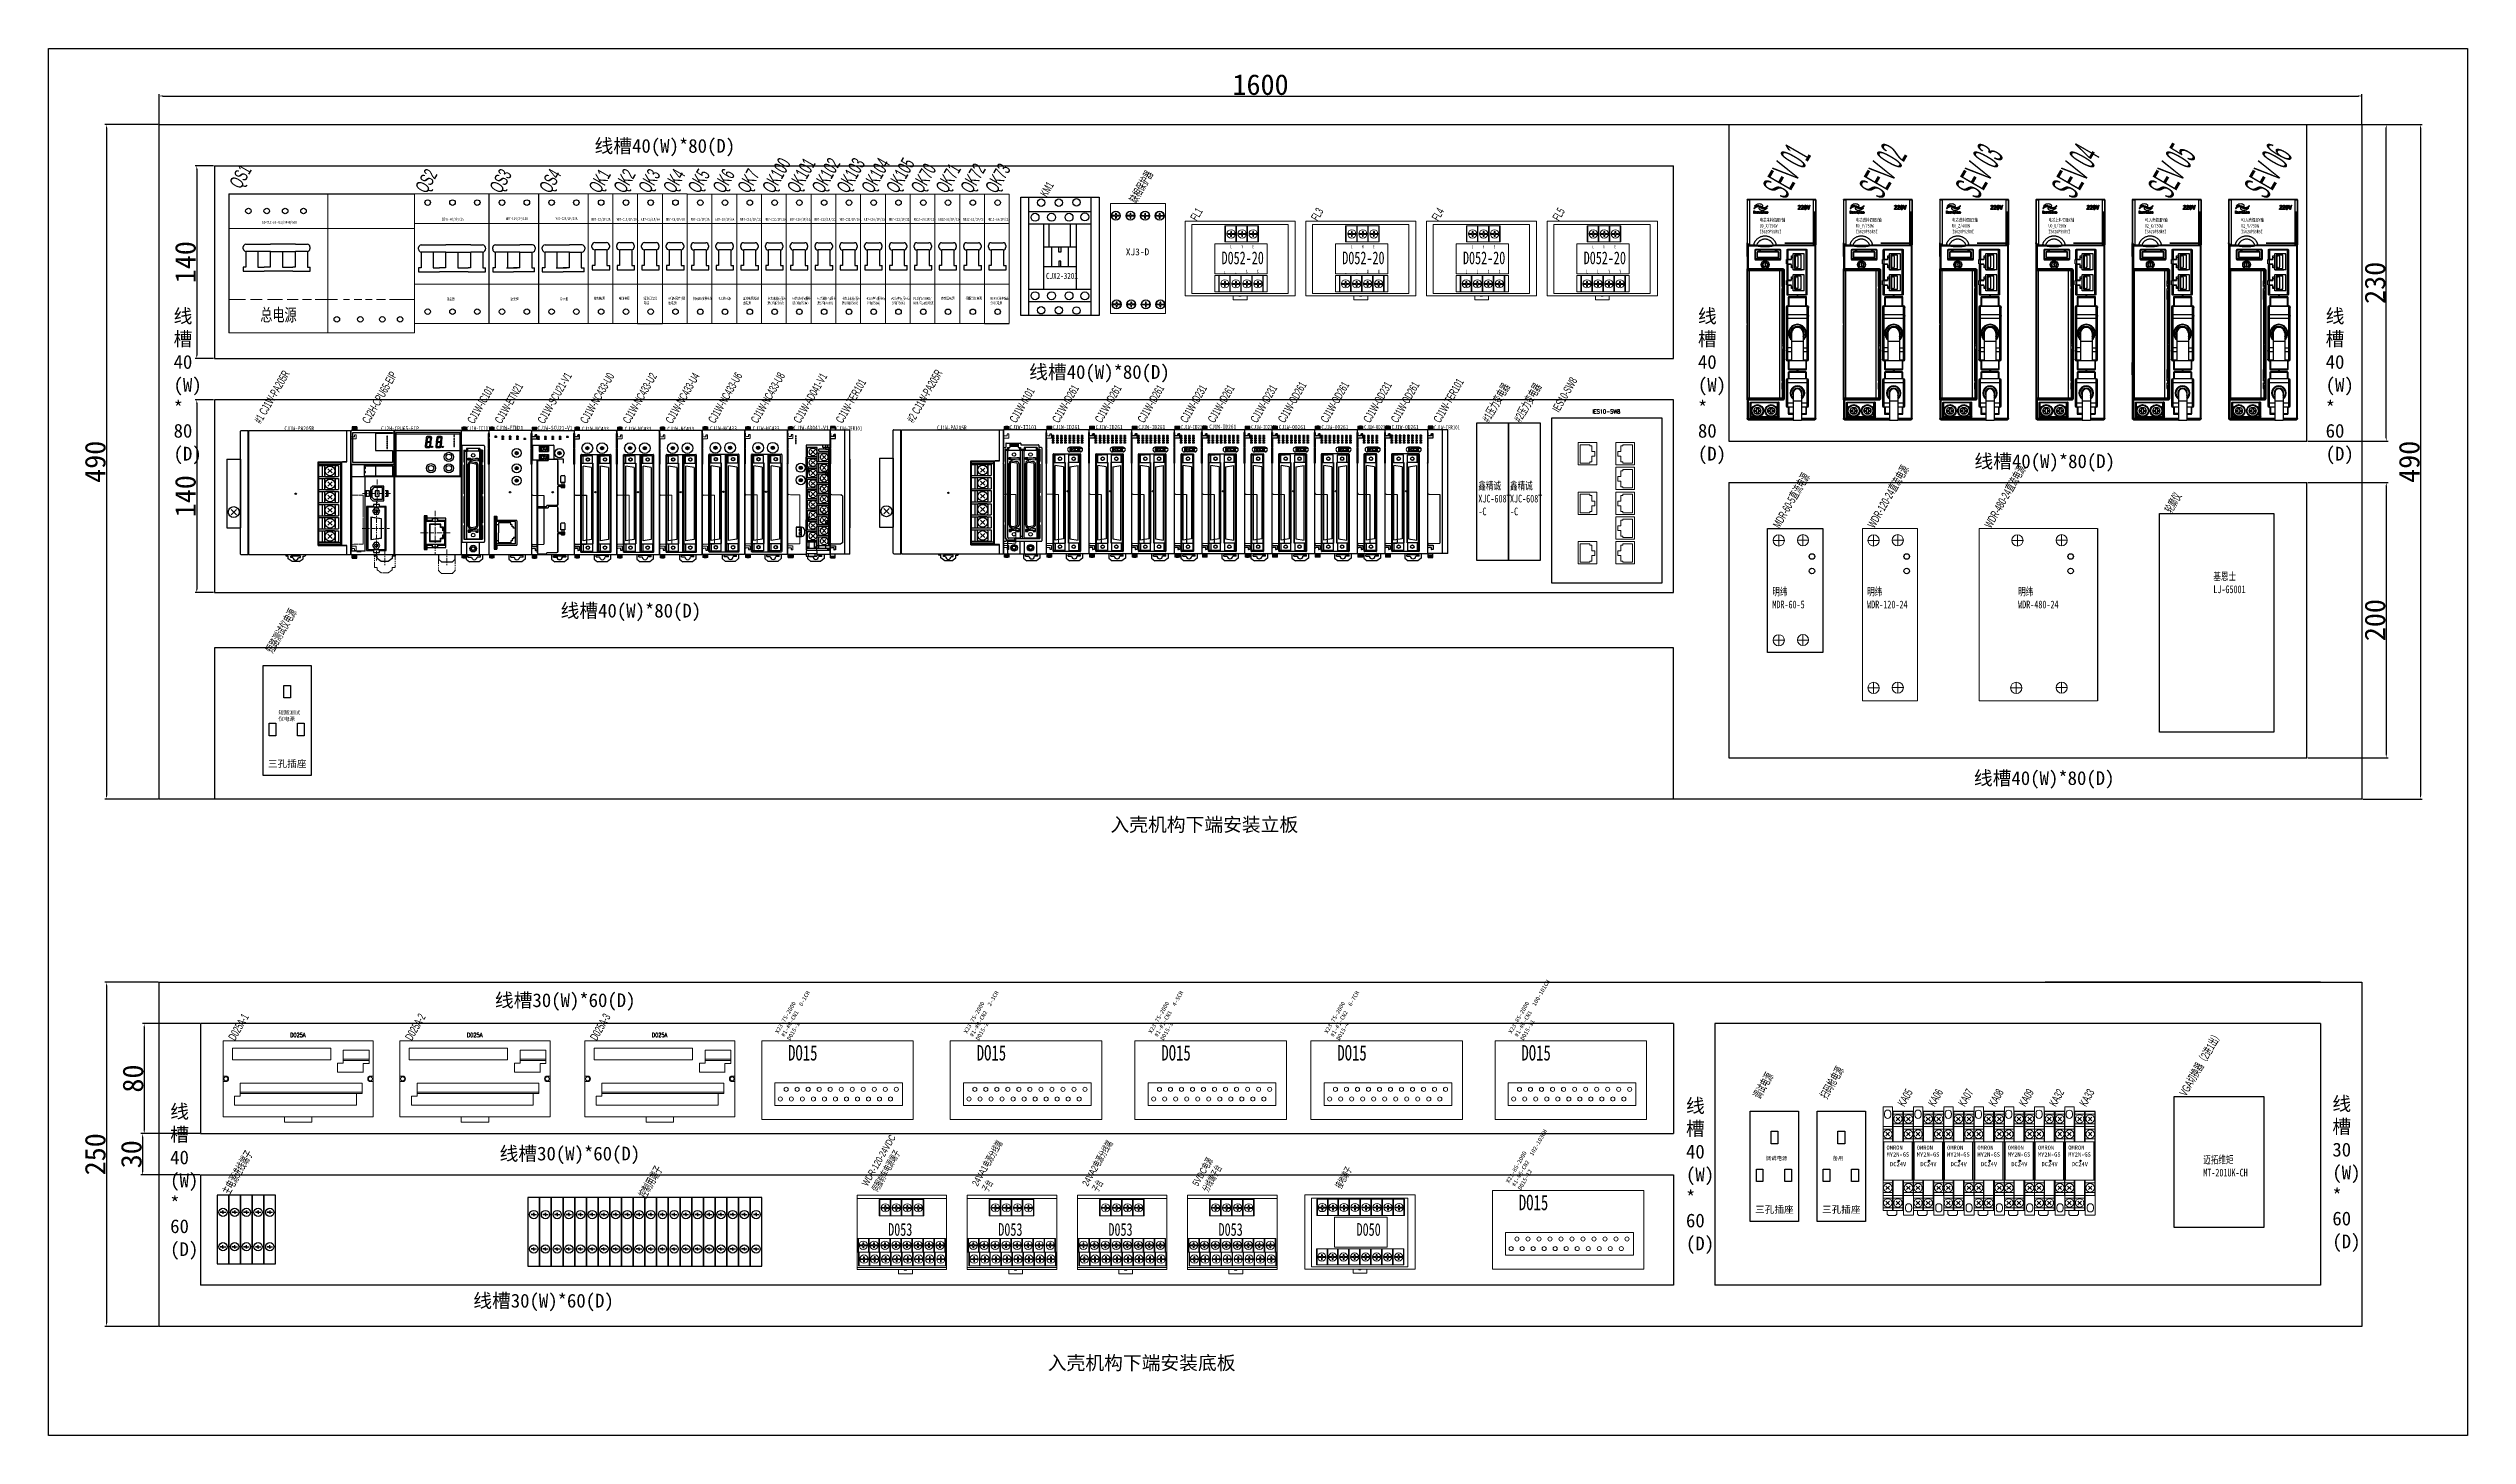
# Model space of a CAD drawing. Header units: millimetres. Extents: x 336 to 12810, y -1577 to 4105.
# Drawn here: x 6148 to 7906, y 940 to 1948 of the extents above; entities that cross this region are included whole.
import ezdxf
from ezdxf.enums import TextEntityAlignment as Align

# ---------------------------------------------------------------- set-up
doc = ezdxf.new("R2010")
doc.units = ezdxf.units.MM
doc.linetypes.add('CENTER', pattern=[2, 1.25, -0.25, 0.25, -0.25])
doc.linetypes.add('PHANTOM', pattern=[2.5, 1.25, -0.25, 0.25, -0.25, 0.25, -0.25])
for name, color, linetype in [('03___PRT_ALL_CURVES', 7, 'Continuous'), ('20_ALL_FEATURES', 7, 'Continuous'), ('MISC', 2, 'Continuous'), ('Outline', 7, 'Continuous'), ('TEXT', 2, 'Continuous'), ('Z_OM_GAIKEI', 7, 'Continuous'), ('细实线层', 7, 'Continuous')]:
    doc.layers.add(name, color=color, linetype=linetype)
for name, color, linetype, lineweight in [('Z_OM_CENTER', 2, 'CENTER', 13), ('Z_OM_OUTLINE', 7, 'Continuous', 30), ('Z_OM_PHANTOM', 3, 'PHANTOM', 13), ('Z_OM_THIN_LINE', 2, 'Continuous', 13)]:
    doc.layers.add(name, color=color, linetype=linetype, lineweight=lineweight)
doc.styles.add('ST', font='', dxfattribs={"width": 0.8, "height": 300})
doc.styles.get("Standard").update_dxf_attribs({"font": ''})
doc.styles.add('WD', font='romans.shx', dxfattribs={"width": 0.8, "bigfont": 'gbcbig.shx'})
doc.styles.add('宋', font='', dxfattribs={"width": 0.7})
doc.styles.add('样式 0', font='')
doc.styles.add('样式 8', font='arial.ttf', dxfattribs={"width": 0.6, "height": 2.5})
doc.styles.get('ST').set_extended_font_data('SimSun')
doc.styles.get('Standard').set_extended_font_data('SimSun')
doc.styles.get('宋').set_extended_font_data('SimSun')
doc.styles.get('样式 0').set_extended_font_data('KaiTi_GB2312')
doc.dimstyles.new('ISO-25', dxfattribs={"dimtxt": 2.5, "dimasz": 2.5, "dimexe": 1.25, "dimexo": 0.625, "dimtad": 1, "dimtxsty": 'Standard', "dimcen": 2.5, "dimadec": 0, "dimazin": 0, "dimtfac": 1, "dimtmove": 0, "dimatfit": 3, "dimfxl": 1, "dimarcsym": 0})

msp = doc.modelspace()

# ---------------------------------------------------------------- texts
at = {"lineweight": 0, "style": '样式 8'}
for s, height, width, p in [('QS1', 10, 0.6, (6287.901, 1845.353)), ('QK100', 10, 0.6, (6674.901, 1842.027)), ('QK101', 10, 0.6, (6692.901, 1842.027)), ('QK102', 10, 0.6, (6710.901, 1842.027)), ('QK103', 10, 0.6, (6728.901, 1842.027)), ('QK104', 10, 0.6, (6746.901, 1842.027)), ('QK105', 10, 0.6, (6764.901, 1842.027)), ('QK70', 10, 0.6, (6782.901, 1842.027)), ('QK71', 10, 0.6, (6800.901, 1842.027)), ('QK72', 10, 0.6, (6818.901, 1842.027)), ('QK73', 10, 0.6, (6836.901, 1842.027)), ('SEV 01', 20, 0.4, (7410.088, 1837.709)), ('SEV 02', 20, 0.4, (7480.026, 1837.709)), ('SEV 03', 20, 0.4, (7550.006, 1837.709)), ('SEV 04', 20, 0.4, (7619.943, 1837.709)), ('SEV 05', 20, 0.4, (7689.881, 1837.709)), ('SEV 06', 20, 0.4, (7759.861, 1837.709)), ('QS2', 10, 0.6, (6422.901, 1842.088)), ('QS3', 10, 0.6, (6476.901, 1842.088)), ('QS4', 10, 0.6, (6512.901, 1842.088)), ('QK1', 10, 0.6, (6548.901, 1842.088)), ('QK2', 10, 0.6, (6566.901, 1842.088)), ('QK3', 10, 0.6, (6584.901, 1842.088)), ('QK4', 10, 0.6, (6602.901, 1842.088)), ('QK5', 10, 0.6, (6620.901, 1842.088)), ('QK6', 10, 0.6, (6638.901, 1842.088)), ('QK7', 10, 0.6, (6656.901, 1842.088)), ('KM1', 6, 0.6, (6873.508, 1839.678)), ('缺相保护器', 6, 0.6, (6938.366, 1835.195)), ('FL1', 6, 0.6, (6982.585, 1822.202)), ('FL3', 6, 0.6, (7070.272, 1822.202)), ('FL4', 6, 0.6, (7157.96, 1822.202)), ('FL5', 6, 0.6, (7245.647, 1822.202)), ('#1 CJ1W-PA205R', 6, 0.6, (6302.543, 1674.904)), ('CJ2H-CPU65-EIP', 6, 0.6, (6380.993, 1674.904)), ('CJ1W-SCU21-V1', 6, 0.6, (6508.293, 1674.901)), ('CJ1W-NC433-U0', 6, 0.6, (6539.293, 1674.928)), ('CJ1W-NC433-U2', 6, 0.6, (6570.293, 1674.928)), ('CJ1W-NC433-U4', 6, 0.6, (6601.293, 1674.928)), ('CJ1W-NC433-U6', 6, 0.6, (6632.293, 1675.219)), ('CJ1W-NC433-U8', 6, 0.6, (6663.293, 1675.228)), ('CJ1W-AD041-V1', 6, 0.6, (6694.293, 1675.228)), ('CJ1W-TER101', 6, 0.6, (6724.993, 1675.228)), ('#2 CJ1W-PA205R', 6, 0.6, (6776.641, 1675.528)), ('CJ1W-OD261', 6, 0.6, (7046.192, 1675.548)), ('CJ1W-OD261', 6, 0.6, (7077.192, 1675.548)), ('CJ1W-OD231', 6, 0.6, (7108.192, 1675.548)), ('CJ1W-OD261', 6, 0.6, (7128.192, 1675.557)), ('CJ1W-TER101', 6, 0.6, (7159.142, 1675.557)), ('IES10-SW8', 6, 0.6, (7245.462, 1683.224)), ('CJ1W-IC101', 6, 0.6, (6457.293, 1674.904)), ('CJ1W-ETN21', 6, 0.6, (6477.293, 1674.901)), ('CJ1W-II101', 6, 0.6, (6851.191, 1675.529)), ('CJ1W-ID261', 6, 0.6, (6882.191, 1675.529)), ('CJ1W-ID261', 6, 0.6, (6913.191, 1675.529)), ('CJ1W-ID261', 6, 0.6, (6944.191, 1675.529)), ('CJ1W-ID231', 6, 0.6, (6975.192, 1675.53)), ('CJ1W-ID261', 6, 0.6, (6995.192, 1675.539)), ('CJ1W-ID231', 6, 0.6, (7026.192, 1675.539)), ('#1压力变电器', 6, 0.6, (7194.592, 1675.753)), ('#2压力变电器', 6, 0.6, (7217.592, 1675.753)), ('MDR-60-5直流电源', 6, 0.6, (7405.751, 1599.08)), ('WDR-120-24直流电源', 6, 0.6, (7474.6, 1599.08)), ('WDR-480-24直流电源', 6, 0.6, (7559.427, 1599.08)), ('轮廓仪', 6, 0.6, (7690.448, 1610.089)), ('短路测试仪电源', 6, 0.6, (6311.175, 1508.29)), ('D025A-1', 6, 0.6, (6283.814, 1226.826)), ('D025A-2', 6, 0.6, (6412.268, 1226.826)), ('D025A-3', 6, 0.6, (6546.573, 1226.826)), ('VGA切换器（2进1出）', 6, 0.6, (7701.122, 1186.415)), ('调试电源', 6, 0.6, (7391.491, 1184.475)), ('扫码枪电源', 6, 0.6, (7440.093, 1184.475)), ('KA05', 6, 0.6, (7496.449, 1178.92)), ('KA06', 6, 0.6, (7518.449, 1178.92)), ('KA07', 6, 0.6, (7540.449, 1178.92)), ('KA08', 6, 0.6, (7562.449, 1178.92)), ('KA09', 6, 0.6, (7584.449, 1178.92)), ('KA32', 6, 0.6, (7606.449, 1178.92)), ('KA33', 6, 0.6, (7628.449, 1178.92)), ('主电源进线端子', 6, 0.6, (6279.472, 1114.892)), ('控制用端子', 6, 0.6, (6582.019, 1112.474))]:
    msp.add_text(s, height=height, rotation=60, dxfattribs=dict(at, width=width)).set_placement(p)
at = {"lineweight": 0, "attachment_point": 1}
for s, insert, char_height, width in [('线槽40(W)*80(D)', (6545.004, 1882.286), 10, 120.02374), ('{XJ3-D}', (6930.925, 1802.804), 5, 25.6048), ('线槽40\\P(W)\\P*\\P80\\P(D)', (6239.239, 1758.698), 10, 13.79767), ('线槽40\\P(W)\\P*\\P80\\P(D)', (7346.515, 1758.698), 10, 13.79767), ('线槽40\\P(W)\\P*\\P60\\P(D)', (7802.496, 1758.698), 10, 13.79767), ('线槽40(W)*80(D)', (6860.713, 1718.063), 10, 120.02374), ('线槽40(W)*80(D)', (7547.336, 1653.224), 10, 120.02374), ('线槽40(W)*80(D)', (6520.329, 1544.689), 10, 120.02374), ('线槽40(W)*80(D)', (7546.968, 1423.065), 10, 120.02374), ('入壳机构下端安装立板    ', (6919.766, 1389.282), 10, 170.15501), ('线槽30(W)*60(D)', (6472.643, 1261.725), 10, 120.02374), ('线槽40\\P(W)\\P*\\P60\\P(D)', (6236.76, 1180.894), 10, 13.79767), ('线槽40\\P(W)\\P*\\P60\\P(D)', (7337.832, 1185.058), 10, 13.79767), ('线槽30\\P(W)\\P*\\P60\\P(D)', (7807.364, 1186.521), 10, 13.79767), ('线槽30(W)*60(D)', (6476.019, 1150.333), 10, 120.02374), ('线槽30(W)*60(D)', (6456.891, 1043.443), 10, 120.02374), ('入壳机构下端安装底板    ', (6874.237, 998.3), 10, 206.15501)]:
    msp.add_mtext(s, dxfattribs=dict(at, insert=insert, char_height=char_height, width=width))
at = {"lineweight": 0, "attachment_point": 1, "style": '宋'}
for s, insert, char_height, width in [('电芯来料伺服Y轴\\PU0_X/750W\\PIS620PS5R5I', (7391.326, 1824.65), 2.5, 22.38818), ('电芯进料伺服X轴\\PU0_Y/750W\\PIS620PS5R5I', (7461.263, 1824.65), 2.5, 22.38818), ('电芯进料伺服Z轴\\PU0_Z/400W\\PIS620PS2R8I', (7531.243, 1824.65), 2.5, 22.38818), ('电芯上料伺服X轴\\PU0_U/750W\\PIS620PS5R5I', (7601.18, 1824.65), 2.5, 22.38818), ('#1入壳伺服Y轴\\PU2_X/750W\\PIS620PS5R5I', (7671.118, 1824.65), 2.5, 22.38818), ('#2入壳伺服Y轴\\PU2_Y/750W\\PIS620PS5R5I', (7741.098, 1824.65), 2.5, 22.38818), ('集尘器', (6437.652, 1767.045), 2, 9.2203), ('激光焊', (6483.922, 1767.045), 2, 9.2203), ('冷水机', (6519.922, 1767.045), 2, 9.2203), ('控制电源', (6544.655, 1767.476), 2, 14.95364), ('电脑电源', (6562.655, 1767.476), 2, 14.95364), ('短路测试仪电源', (6580.655, 1767.476), 2, 10.15364), ('A机架风扇/插座电源', (6598.655, 1767.476), 2, 13.6203), ('扫码NG拉带电源', (6616.655, 1767.415), 2, 14.95364), ('PLC总电源', (6634.655, 1767.415), 2, 14.95364), ('直流电源总进线电源', (6652.655, 1767.476), 2, 12.6341), ('电芯来料伺服电源(Y轴750W)', (6670.655, 1767.415), 2, 14.95364), ('电芯进料伺服电源(X轴750W)', (6688.655, 1767.415), 2, 14.95364), ('电芯进料伺服电源(Z轴400W)', (6706.655, 1767.415), 2, 14.95364), ('电芯上料伺服电源(X轴750W)', (6724.655, 1767.415), 2, 14.95364), ('#1入壳伺服电源(Y轴750W)', (6742.655, 1767.415), 2, 14.95364), ('#2入壳伺服电源(Y轴750W)', (6760.655, 1767.415), 2, 14.95364), ('PLC输出/HMI/\\PHUB/轮廓仪电源', (6776.766, 1767.415), 2, 14.95364), ('传感器电源', (6796.655, 1767.476), 2, 14.95364), ('伺服刹车电源', (6814.655, 1767.476), 2, 14.95364), ('NC433脉冲输出5VDC电源', (6832.655, 1767.476), 2, 14.95364), ('鑫精诚\\PXJC-608T\\P-C ', (7187.002, 1633.208), 5.6, 37.18515), ('鑫精诚\\PXJC-608T\\P-C ', (7210.002, 1633.208), 5.6, 37.18515), ('基恩士\\PLJ-G5001 ', (7720.898, 1567.323), 5.6, 37.18515), ('明纬\\PMDR-60-5 ', (7400.59, 1556.314), 5.6, 37.18515), ('明纬WDR-120-24 ', (7469.438, 1556.314), 5.6, 37.18515), ('明纬WDR-480-24 ', (7579.134, 1556.314), 5.6, 37.18515), ('迈拓维矩\\PMT-201UK-CH ', (7713.572, 1143.649), 5.6, 37.18515)]:
    msp.add_mtext(s, dxfattribs=dict(at, insert=insert, char_height=char_height, width=width))
at = {"color": 0, "lineweight": -2, "char_height": 3, "attachment_point": 1, "rotation": 60}
for s, insert, width in [('{X23-8S-2000   \\P#1-#6-CN1  100-101CH\\P\\fSimSun|b0|i0|c134|p2;D015-11}               ', (7208.623, 1233.791), 43.32549), ('X23-7S-2000 \\P#1-#0-CN1  0-1CH\\PD015-1               ', (6675.929, 1233.791), 37.33945), ('X23-7S-2000   \\P#1-#0-CN2  2-3CH\\P{D015-2}               ', (6812.973, 1233.791), 37.53945), ('X23-7S-2000  \\P#1-#1-CN1  4-5CH\\P{\\fSimSun|b0|i0|c134|p2;D015-3}               ', (6947.092, 1233.791), 37.53945), ('X23-7S-2000 \\P#1-#1-CN2  6-7CH\\P{D015-4 }              ', (7074.911, 1233.791), 37.53945), ('{X23-8S-2000   \\P#1-#6-CN2  102-103CH\\P\\fSimSun|b0|i0|c134|p2;D015-12}              ', (7206.746, 1125.086), 55.46655)]:
    msp.add_mtext(s, dxfattribs=dict(at, insert=insert, width=width))
at = {"lineweight": 0, "char_height": 5, "attachment_point": 4, "rotation": 60, "style": '样式 8'}
for s, insert, width in [('{\\fArial|b0|i0|c0|p34;WDR-120-24VDC\\P\\f宋体|b0|i0|c134|p34;伺服刹车电源端子}', (6744.926, 1120.157), 38.86326), ('{\\fArial|b0|i0|c0|p34;24VA1\\f宋体|b0|i0|c134|p34;电源分线端子台}', (6824.926, 1120.157), 32.24594), ('{\\fArial|b0|i0|c0|p34;24VA2\\f宋体|b0|i0|c134|p34;电源分线端子台}', (6904.926, 1120.157), 32.24594), ('5VDC{\\f宋体|b0|i0|c134|p2;电源\\P分线端子台}', (6984.926, 1120.157), 24.48659), ('{\\f宋体|b0|i0|c134|p2;接地端子}', (7085.184, 1120.539), 24.48659)]:
    msp.add_mtext(s, dxfattribs=dict(at, insert=insert, width=width))
at = {"lineweight": 0}
for tag, width, p in [('CJ1W-PA205R', 0.8, (6330.47, 1672.048)), ('CJ2H-CPU65-EIP', 0.8, (6403.681, 1672.048)), ('CJ1W-IC101', 0.7, (6460.767, 1672.156)), ('CJ1W-NC433', 0.8, (6545.644, 1671.781)), ('CJ1W-NC433', 0.8, (6576.644, 1671.781)), ('CJ1W-NC433', 0.8, (6607.644, 1671.781)), ('CJ1W-NC433', 0.8, (6638.644, 1672.073)), ('CJ1W-NC433', 0.8, (6669.644, 1672.081)), ('CJ1W-TER101', 0.7, (6729.993, 1672.081)), ('CJ1W-PA205R', 0.8, (6804.568, 1672.672)), ('CJ1W-II101', 0.8, (6856.288, 1672.946)), ('CJ1W-TER101', 0.7, (7164.192, 1672.796))]:
    msp.add_attdef(tag, text='', height=3, dxfattribs=dict(at, width=width)).set_placement(p, align=Align.MIDDLE)
at = {"layer": 'MISC', "color": 0, "char_height": 2.8, "attachment_point": 1, "style": '样式 0'}
for s, insert, width in [('短路测试仪电源', (6315.431, 1467.118), 16.75092), ('调试电源', (7395.747, 1143.303), 16.56425), ('备用', (7444.349, 1143.303), 16.56425)]:
    msp.add_mtext(s, dxfattribs=dict(at, insert=insert, width=width))
at = {"layer": 'TEXT', "color": 0, "style": 'ST'}
for s, height, width, p in [('DZ47LE-63-C63/3P+N/60A', 2, 0.7, (6303.546, 1820.696)), ('DZ47-60/3P/C25', 2, 0.7, (6434.17, 1823.053)), ('NB7-C16/2P/16A', 2, 0.7, (6480.553, 1823.489)), ('NB7-C25/2P/25A', 2, 0.7, (6516.553, 1823.489)), ('NB7-C2/1P/2A', 2, 0.7, (6542.825, 1822.951)), ('NB7-C10/1P/10A', 2, 0.7, (6560.825, 1822.951)), ('NB7-C6/1P/6A', 2, 0.7, (6578.825, 1822.951)), ('NB7-C6/1P/6A', 2, 0.7, (6596.825, 1822.951)), ('NB7-C2/1P/2A', 2, 0.7, (6614.825, 1822.89)), ('NB7-C6/1P/6A', 2, 0.7, (6632.825, 1822.89)), ('NB7-C10/1P/10A', 2, 0.7, (6650.825, 1822.89)), ('NB7-C10/1P/10A', 2, 0.7, (6668.825, 1822.89)), ('NB7-C10/1P/10A', 2, 0.7, (6686.825, 1822.89)), ('NB7-C10/1P/10A', 2, 0.7, (6704.825, 1822.89)), ('NB7-C10/1P/10A', 2, 0.7, (6722.825, 1822.89)), ('NB7-C10/1P/10A', 2, 0.7, (6740.825, 1822.89)), ('NB7-C10/1P/10A', 2, 0.7, (6758.825, 1822.89)), ('NB1Z-63/1P/C16', 2, 0.7, (6776.825, 1822.89)), ('NB1Z-63/1P/C16', 2, 0.7, (6794.825, 1822.89)), ('NB1Z-63/1P/C6', 2, 0.7, (6812.825, 1822.89)), ('NB1Z-63/1P/C10', 2, 0.7, (6830.825, 1822.89)), ('D052-20', 9.216, 0.7, (7000.466, 1791.339)), ('D052-20', 9.216, 0.7, (7088.154, 1791.339)), ('D052-20', 9.216, 0.7, (7175.841, 1791.339)), ('D052-20', 9.216, 0.7, (7263.528, 1791.339)), ('总电源', 9.216, 0.7, (6302.215, 1749.921)), ('CJ1W-ETN21', 3, 0.8, (6473.625, 1670.938)), ('CJ1W-SCU21-V1', 3, 0.8, (6503.516, 1670.936)), ('CJ1W-AD041-V1', 3, 0.8, (6689.516, 1671.097)), ('CJ1W-ID261', 3, 0.8, (6877.983, 1671.514)), ('CJ1W-ID261', 3, 0.8, (6908.983, 1671.514)), ('CJ1W-ID261', 3, 0.8, (6939.983, 1671.514)), ('CJ1W-ID231', 3, 0.7, (6970.983, 1671.514)), ('CJ1W-ID261', 3, 0.8, (6991.523, 1671.794)), ('CJ1W-ID231', 3, 0.7, (7021.983, 1671.524)), ('CJ1W-OD261', 3, 0.8, (7041.983, 1671.533)), ('CJ1W-OD261', 3, 0.8, (7072.983, 1671.533)), ('CJ1W-OD231', 3, 0.7, (7103.983, 1671.533)), ('CJ1W-OD261', 3, 0.8, (7123.983, 1671.542)), ('D053', 9.216, 0.7, (6758.296, 1085.573)), ('D053', 9.216, 0.7, (6838.296, 1085.573)), ('D053', 9.216, 0.7, (6918.296, 1085.573)), ('D053', 9.216, 0.7, (6998.296, 1085.573)), ('D050', 9.216, 0.7, (7098.555, 1085.573))]:
    msp.add_text(s, height=height, dxfattribs=dict(at, width=width)).set_placement(p)
at = {"layer": 'TEXT', "color": 0, "style": 'ST', "oblique": 0.5, "width": 0.5}
for s, p in [('L', (7006.889, 1802.863)), ('N', (7014.889, 1802.863)), ('E', (7022.889, 1802.863)), ('L', (7094.577, 1802.863)), ('N', (7102.577, 1802.863)), ('E', (7110.577, 1802.863)), ('L', (7182.264, 1802.863)), ('N', (7190.264, 1802.863)), ('E', (7198.264, 1802.863)), ('L', (7269.951, 1802.863)), ('N', (7277.951, 1802.863)), ('E', (7285.951, 1802.863)), ('L', (7002.399, 1784.754)), ('L', (7010.399, 1784.754)), ('N', (7018.399, 1784.754)), ('N', (7026.399, 1784.754)), ('L', (7090.086, 1784.754)), ('L', (7098.086, 1784.754)), ('N', (7106.086, 1784.754)), ('N', (7114.086, 1784.754)), ('L', (7177.774, 1784.754)), ('L', (7185.774, 1784.754)), ('N', (7193.774, 1784.754)), ('N', (7201.774, 1784.754)), ('L', (7265.461, 1784.754)), ('L', (7273.461, 1784.754)), ('N', (7281.461, 1784.754)), ('N', (7289.461, 1784.754))]:
    msp.add_text(s, height=2.5, dxfattribs=at).set_placement(p)

# ---------------------------------------------------------------- blocks, each defined once
blk = doc.blocks.new('CJ1W-ETN21')
at = {"layer": 'Z_OM_GAIKEI'}
for p, q in [((-0.3, 87.9), (-0.3, 77)), ((0, 87.9), (-0.3, 87.9)), ((0, 89.7), (0, 0.3)), ((30.7, 90), (0.3, 90)), ((0.5, 92.5), (4, 92.5)), ((0.5, 92.5), (0.5, 92.1)), ((0.5, 92.1), (4, 92.1)), ((0.5, 92.1), (0.5, 91.7)), ((0.5, 91.7), (4, 91.7)), ((0.5, 91.7), (0.5, 91.3)), ((0.5, 91.3), (4, 91.3)), ((0.5, 91.3), (0.5, 90.9)), ((0.5, 90.9), (4, 90.9)), ((0.5, 90.9), (0.5, 90)), ((1.5, 92.7), (1.5, 92.5)), ((1.5, 92.7), (3.1, 92.7)), ((2.1, 92.7), (2.1, 92.5)), ((2.5, 92.7), (2.5, 92.5)), ((3.1, 92.7), (3.1, 92.5)), ((4, 92.1), (4, 92.5)), ((4, 91.7), (4, 92.1)), ((4, 91.3), (4, 91.7)), ((4, 90.9), (4, 91.3)), ((4, 90), (4, 90.9)), ((31, 89.7), (31, 0.3)), ((31.2, 87.9), (31, 87.5)), ((31, 87.9), (31.3, 87.9)), ((31.3, 87.9), (31.3, 85.8)), ((-0.3, 77), (0, 77)), ((-0.3, 76.5), (-0.3, 65.6)), ((-0.3, 76.5), (0, 76.5)), ((-0.1, 77), (-0.1, 76.5)), ((5.6, 85.9), (4.4, 85.9)), ((4.4, 85.9), (4.4, 85.1)), ((5.6, 85.1), (4.4, 85.1)), ((5.6, 85.9), (5.6, 85.1)), ((10.8, 85.9), (9.6, 85.9)), ((9.6, 85.9), (9.6, 85.1)), ((10.8, 85.1), (9.6, 85.1)), ((10.8, 84.3), (9.6, 84.3)), ((9.6, 84.3), (9.6, 83.5)), ((10.8, 83.5), (9.6, 83.5)), ((10.8, 85.9), (10.8, 85.1)), ((10.8, 84.3), (10.8, 83.5)), ((16.1, 85.9), (14.9, 85.9)), ((14.9, 85.9), (14.9, 85.1)), ((16.1, 85.1), (14.9, 85.1)), ((16.1, 84.3), (14.9, 84.3)), ((14.9, 84.3), (14.9, 83.5)), ((16.1, 83.5), (14.9, 83.5)), ((16.1, 85.9), (16.1, 85.1)), ((16.1, 84.3), (16.1, 83.5)), ((19.2, 73.9), (20.1, 74.3)), ((19.2, 73.5), (20.1, 73.1)), ((21.3, 85.9), (20.1, 85.9)), ((20.1, 85.9), (20.1, 85.1)), ((21.3, 85.1), (20.1, 85.1)), ((21.3, 84.3), (20.1, 84.3)), ((20.1, 84.3), (20.1, 83.5)), ((21.3, 83.5), (20.1, 83.5)), ((20.1, 74.3), (20.1, 73.9)), ((20.1, 73.9), (21.5, 73.9)), ((20.1, 73.5), (21.5, 73.5)), ((20.1, 73.1), (20.1, 73.5)), ((21.3, 85.9), (21.3, 85.1)), ((21.3, 84.3), (21.3, 83.5)), ((26.6, 84.3), (25.4, 84.3)), ((25.4, 84.3), (25.4, 83.5)), ((26.6, 83.5), (25.4, 83.5)), ((26.6, 84.3), (26.6, 83.5)), ((31, 84), (35, 84)), ((31, 84), (35, 84)), ((31.3, 77), (31, 77)), ((31.3, 76.5), (31, 76.5)), ((31.1, 77), (31.1, 76.5)), ((31.3, 84), (31.3, 77)), ((31.3, 76.5), (31.3, 65.6)), ((34, 85.5), (32, 85.5)), ((34, 85.5), (32, 85.5)), ((33.7, 85.5), (33.7, 87)), ((33.7, 87), (34, 87)), ((33.7, 87), (34, 87)), ((33.7, 85.5), (33.7, 87)), ((35, 87), (34, 87)), ((35, 87), (34, 87)), ((34, 87), (34, 85.5)), ((34, 87), (34, 85.5)), ((35, 84), (35, 87)), ((35, 84), (35, 87)), ((0, 65.6), (-0.3, 65.6)), ((-0.2, 65.6), (0, 66)), ((19.2, 62.9), (20.1, 63.3)), ((19.2, 62.5), (20.1, 62.1)), ((19.2, 53.9), (20.1, 54.3)), ((19.2, 53.5), (20.1, 53.1)), ((20.1, 63.3), (20.1, 62.9)), ((20.1, 62.9), (21.5, 62.9)), ((20.1, 62.1), (20.1, 62.5)), ((20.1, 62.5), (21.5, 62.5)), ((20.1, 54.3), (20.1, 53.9)), ((20.1, 53.9), (21.5, 53.9)), ((20.1, 53.1), (20.1, 53.5)), ((20.1, 53.5), (21.5, 53.5)), ((31.2, 65.6), (31, 66)), ((31, 65.6), (31.3, 65.6)), ((32, 43.2), (40, 43)), ((40, 43), (40, 7.6)), ((40, 42.4), (40, 25.3)), ((4, 27.6), (4, 4)), ((4.2, 27.8), (5.8, 27.8)), ((4.5, 27.8), (4.5, 3.8)), ((5.5, 27.3), (4.5, 27.3)), ((5.5, 26.8), (4.5, 26.8)), ((5.5, 27.8), (5.5, 3.8)), ((5.5, 23.9), (5.5, 7.7)), ((19.5, 23.9), (5.5, 23.9)), ((7.2, 21.6), (5.5, 21.6)), ((6, 27.6), (6, 24.9)), ((6, 24.9), (20.2, 24.9)), ((7.2, 23.1), (7.2, 15.8)), ((16, 23.1), (7.2, 23.1)), ((16, 21.6), (16, 23.1)), ((17, 21.6), (16, 21.6)), ((17, 20.1), (17, 21.6)), ((18, 20.1), (17, 20.1)), ((18, 19.1), (18, 20.1)), ((19.5, 19.1), (18, 19.1)), ((19.5, 19.1), (18, 19.1)), ((19.5, 7.7), (19.5, 23.9)), ((20.4, 24.6), (20.4, 6.9)), ((40, 25.3), (40, 8.2)), ((0.3, 0), (30.7, 0)), ((0.5, 0), (0.5, -0.9)), ((4, -0.9), (4, 0)), ((4.2, 3.8), (5.8, 3.8)), ((5.5, 4.8), (4.5, 4.8)), ((5.5, 4.3), (4.5, 4.3)), ((7.2, 10), (5.5, 10)), ((19.5, 7.7), (5.5, 7.7)), ((6, 6.8), (20.2, 6.8)), ((6, 6.8), (6, 4)), ((7.2, 8.5), (7.2, 15.8)), ((16, 8.5), (7.2, 8.5)), ((14.5, 0), (14.5, -3.3)), ((17, 10), (16, 10)), ((16, 10), (16, 8.5)), ((17, 11.5), (17, 10)), ((18, 11.5), (17, 11.5)), ((19.5, 12.5), (18, 12.5)), ((18, 12.5), (18, 11.5)), ((19.5, 12.5), (18, 12.5)), ((26.5, 0), (26.5, -3.3)), ((31, 6), (35, 6)), ((31, 6), (35, 6)), ((32, 7.4), (40, 7.6)), ((34, 4.5), (32, 4.5)), ((34, 4.5), (32, 4.5)), ((33.7, 4.5), (33.7, 3)), ((33.7, 4.5), (33.7, 3)), ((33.7, 3), (34, 3)), ((33.7, 3), (34, 3)), ((34, 3), (34, 4.5)), ((34, 3), (34, 4.5)), ((35, 3), (34, 3)), ((35, 3), (34, 3)), ((35, 6), (35, 3)), ((35, 6), (35, 3)), ((4, -0.9), (0.5, -0.9)), ((0.5, -0.9), (0.5, -1.3)), ((4, -1.3), (0.5, -1.3)), ((0.5, -1.3), (0.5, -1.7)), ((4, -1.7), (0.5, -1.7)), ((0.5, -1.7), (0.5, -2.1)), ((4, -2.1), (0.5, -2.1)), ((0.5, -2.1), (0.5, -2.5)), ((4, -2.5), (0.5, -2.5)), ((1.5, -2.7), (1.5, -2.5)), ((3.1, -2.7), (1.5, -2.7)), ((2.1, -2.7), (2.1, -2.5)), ((2.5, -2.7), (2.5, -2.5)), ((3.1, -2.7), (3.1, -2.5)), ((4, -1.3), (4, -0.9)), ((4, -1.7), (4, -1.3)), ((4, -2.1), (4, -1.7)), ((4, -2.5), (4, -2.1)), ((14.5, -3.3), (17, -5.3)), ((25, -0.8), (16, -0.8)), ((16, -1.8), (16, -0.8)), ((16, -1.8), (18.5, -1.8)), ((24, -5.3), (17, -5.3)), ((25, -1.8), (22.5, -1.8)), ((26.5, -3.3), (24, -5.3)), ((25, -1.8), (25, -0.8))]:
    blk.add_line(p, q, dxfattribs=at)
for centre, radius in [((20.3, 73.7), 3.3), ((20.3, 73.7), 1.19), ((20.3, 62.7), 3.3), ((20.3, 53.7), 3.3), ((20.3, 62.7), 1.19), ((20.3, 53.7), 1.19), ((15.5, 45.3), 0.5)]:
    blk.add_circle(centre, radius, dxfattribs=at)
for centre, radius, start, end in [((0.3, 89.7), 0.3, 90, 180), ((30.7, 89.7), 0.3, 0, 90), ((32, 86.5), 1, 180, 270), ((32, 86.5), 1, 180, 270), ((32, 44.2), 1, 180.0001, 269.0001), ((4.2, 27.6), 0.2, 90, 180), ((5.8, 27.6), 0.2, 0, 90), ((20.2, 24.6), 0.2, 0, 90), ((0.3, 0.3), 0.3, 180, 270), ((4.2, 4), 0.2, 180, 270), ((5.8, 4), 0.2, 270, 0), ((20.2, 6.9), 0.2, 270, 0), ((30.7, 0.3), 0.3, 270, 0), ((32, 6.4), 1, 91, 180), ((32, 3.5), 1, 90, 180), ((32, 3.5), 1, 90, 180), ((20.5, -1.8), 2, 180, 0)]:
    blk.add_arc(centre, radius, start, end, dxfattribs=at)
blk = doc.blocks.new('CJ1W-SCU21')
at = {"layer": 'Z_OM_GAIKEI'}
for p, q in [((-0.3, 87.9), (-0.3, 77)), ((0, 87.9), (-0.3, 87.9)), ((0, 89.7), (0, 0.3)), ((30.7, 90), (0.3, 90)), ((0.5, 92.5), (4, 92.5)), ((0.5, 92.5), (0.5, 92.1)), ((0.5, 92.1), (4, 92.1)), ((0.5, 92.1), (0.5, 91.7)), ((0.5, 91.7), (4, 91.7)), ((0.5, 91.7), (0.5, 91.3)), ((0.5, 91.3), (4, 91.3)), ((0.5, 91.3), (0.5, 90.9)), ((0.5, 90.9), (4, 90.9)), ((0.5, 90.9), (0.5, 90)), ((1.5, 92.7), (1.5, 92.5)), ((1.5, 92.7), (3.1, 92.7)), ((2.1, 92.7), (2.1, 92.5)), ((2.5, 92.7), (2.5, 92.5)), ((3.1, 92.7), (3.1, 92.5)), ((4, 92.1), (4, 92.5)), ((4, 91.7), (4, 92.1)), ((4, 91.3), (4, 91.7)), ((4, 90.9), (4, 91.3)), ((4, 90), (4, 90.9)), ((31, 89.7), (31, 0.3)), ((31.2, 87.9), (31, 87.5)), ((31, 87.9), (31.3, 87.9)), ((31.3, 87.9), (31.3, 85.8)), ((-0.3, 77), (0, 77)), ((-0.3, 76.5), (-0.3, 65.6)), ((-0.3, 76.5), (0, 76.5)), ((-0.1, 77), (-0.1, 76.5)), ((0.7, 79.3), (0.7, 69.1)), ((0.9, 79.5), (16.1, 79.5)), ((5.6, 85.9), (4.4, 85.9)), ((4.4, 85.9), (4.4, 85.1)), ((5.6, 85.1), (4.4, 85.1)), ((5.6, 84.3), (4.4, 84.3)), ((4.4, 84.3), (4.4, 83.5)), ((5.6, 83.5), (4.4, 83.5)), ((5.6, 85.9), (5.6, 85.1)), ((5.6, 84.3), (5.6, 83.5)), ((5.6, 78.8), (12.4, 78.8)), ((5.6, 78.8), (5.6, 75)), ((6, 78.4), (5.6, 78.4)), ((6, 78), (5.6, 78)), ((6, 77.9), (5.6, 77.9)), ((6, 75.9), (5.6, 75.9)), ((6, 75.9), (5.6, 75.9)), ((6, 75.5), (5.6, 75.5)), ((5.6, 75), (12.4, 75)), ((5.6, 72.7), (5.6, 68.4)), ((5.6, 72.7), (12.4, 72.7)), ((6, 72.3), (5.6, 72.3)), ((6, 71.9), (5.6, 71.9)), ((6, 71.8), (5.6, 71.8)), ((6, 78.8), (6, 78.4)), ((6, 78), (6, 77.9)), ((6.2, 77.9), (6, 77.9)), ((6, 75.9), (6, 75.9)), ((6.2, 75.9), (6, 75.9)), ((6, 75.5), (6, 75)), ((6, 72.7), (6, 72.3)), ((6, 71.9), (6, 71.8)), ((6.2, 71.8), (6, 71.8)), ((6.2, 77.9), (6.2, 76.9)), ((6.2, 76.9), (6.2, 75.9)), ((6.2, 71.8), (6.2, 70.8)), ((6.2, 70.8), (6.2, 69.8)), ((6.5, 78.8), (6.5, 76.9)), ((6.5, 76.9), (6.5, 75)), ((6.5, 72.7), (6.5, 70.8)), ((6.5, 70.8), (6.5, 68.6)), ((8, 77.9), (9, 77.9)), ((8, 76), (8, 76)), ((8, 76), (9, 76)), ((8, 71.8), (9, 71.8)), ((9, 76.9), (8.9, 76.9)), ((10.8, 85.9), (9.6, 85.9)), ((9.6, 85.9), (9.6, 85.1)), ((10.8, 85.1), (9.6, 85.1)), ((10.8, 84.3), (9.6, 84.3)), ((9.6, 84.3), (9.6, 83.5)), ((10.8, 83.5), (9.6, 83.5)), ((11, 77.2), (10.7, 77.2)), ((10.7, 77.2), (10.7, 76.9)), ((10.7, 76.9), (10.7, 76.7)), ((11, 76.7), (10.7, 76.7)), ((11, 71.1), (10.7, 71.1)), ((10.7, 71.1), (10.7, 70.8)), ((10.7, 70.8), (10.7, 70.6)), ((11, 70.6), (10.7, 70.6)), ((10.8, 85.9), (10.8, 85.1)), ((10.8, 84.3), (10.8, 83.5)), ((11.5, 78.8), (11.5, 76.9)), ((11.5, 76.9), (11.5, 75)), ((11.5, 72.7), (11.5, 70.8)), ((11.5, 70.8), (11.5, 68.6)), ((12, 77.9), (11.7, 77.9)), ((11.7, 76.9), (11.7, 77.9)), ((11.7, 75.9), (11.7, 76.9)), ((12, 75.9), (11.7, 75.9)), ((12, 71.8), (11.7, 71.8)), ((11.7, 70.8), (11.7, 71.8)), ((11.7, 69.8), (11.7, 70.8)), ((12, 77.9), (12, 78.8)), ((12.4, 77.9), (12, 77.9)), ((12, 75), (12, 75.9)), ((12.4, 75.9), (12, 75.9)), ((12, 71.8), (12, 72.7)), ((12.4, 71.8), (12, 71.8)), ((12.4, 78.8), (12.4, 75)), ((12.4, 72.7), (12.4, 69)), ((16.1, 85.9), (14.9, 85.9)), ((14.9, 85.9), (14.9, 85.1)), ((16.1, 85.1), (14.9, 85.1)), ((16.1, 84.3), (14.9, 84.3)), ((14.9, 84.3), (14.9, 83.5)), ((16.1, 83.5), (14.9, 83.5)), ((16.1, 85.9), (16.1, 85.1)), ((16.1, 84.3), (16.1, 83.5)), ((16.3, 79.3), (16.3, 69.4)), ((19.2, 74), (20.1, 74.3)), ((19.2, 73.5), (20.1, 73.2)), ((21.3, 85.9), (20.1, 85.9)), ((20.1, 85.9), (20.1, 85.1)), ((21.3, 85.1), (20.1, 85.1)), ((21.3, 84.3), (20.1, 84.3)), ((20.1, 84.3), (20.1, 83.5)), ((21.3, 83.5), (20.1, 83.5)), ((20.1, 74.3), (20.1, 74)), ((20.1, 74), (21.5, 74)), ((20.1, 73.5), (21.5, 73.5)), ((20.1, 73.2), (20.1, 73.5)), ((21.3, 85.9), (21.3, 85.1)), ((21.3, 84.3), (21.3, 83.5)), ((26.6, 85.9), (25.4, 85.9)), ((25.4, 85.9), (25.4, 85.1)), ((26.6, 85.1), (25.4, 85.1)), ((26.6, 85.9), (26.6, 85.1)), ((31, 84), (35, 84)), ((31, 84), (35, 84)), ((31.3, 77), (31, 77)), ((31.3, 76.5), (31, 76.5)), ((31.1, 77), (31.1, 76.5)), ((31.3, 84), (31.3, 77)), ((31.3, 76.5), (31.3, 65.6)), ((34, 85.5), (32, 85.5)), ((34, 85.5), (32, 85.5)), ((33.7, 85.5), (33.7, 87)), ((33.7, 87), (34, 87)), ((33.7, 87), (34, 87)), ((33.7, 85.5), (33.7, 87)), ((35, 87), (34, 87)), ((35, 87), (34, 87)), ((34, 87), (34, 85.5)), ((34, 87), (34, 85.5)), ((35, 84), (35, 87)), ((35, 84), (35, 87)), ((0, 65.6), (-0.3, 65.6)), ((-0.2, 65.6), (0, 66.1)), ((0.9, 68.9), (5.6, 68.9)), ((4, 68.2), (4, 1.7)), ((4.7, 68.2), (4, 68.2)), ((4.5, 68.2), (4.5, 1.7)), ((4.5, 67.9), (4.5, 35.4)), ((5, 68.4), (12.3, 68.4)), ((6, 69.8), (5.6, 69.8)), ((6, 69.8), (5.6, 69.8)), ((6, 69.4), (5.6, 69.4)), ((6, 68.6), (5.6, 68.6)), ((6, 69.8), (6, 69.8)), ((6.2, 69.8), (6, 69.8)), ((6, 69.4), (6, 68.6)), ((6, 68.6), (6, 68.4)), ((9, 68.6), (6.5, 68.6)), ((8, 69.9), (8, 69.9)), ((8, 69.9), (9, 69.9)), ((9, 68.8), (9, 68.6)), ((11.5, 68.6), (9, 68.6)), ((11.8, 69.8), (11.7, 69.8)), ((12, 69.8), (11.8, 69.8)), ((12, 68.6), (12, 69.8)), ((12.4, 69.8), (12, 69.8)), ((12.3, 68.6), (12, 68.6)), ((12, 68.4), (12, 68.6)), ((12.3, 68.9), (12.3, 68.4)), ((12.8, 69.4), (18.5, 69.4)), ((16.3, 69.5), (23, 69.5)), ((19, 68.9), (19, 51.2)), ((19, 68.2), (19.1, 68.2)), ((19.1, 68.2), (19.1, 50.8)), ((21.5, 52.4), (21.5, 56.9)), ((21.9, 57.4), (23.9, 57.4)), ((23, 69.5), (23, 66.4)), ((24.4, 56.9), (24.4, 52.4)), ((31.2, 65.6), (31, 66.1)), ((31, 65.6), (31.3, 65.6)), ((11.2, 35.9), (18.5, 35.9)), ((11.2, 35.9), (11.2, 35.4)), ((18.6, 35.9), (19.1, 35.9)), ((19, 49.2), (19, 36.4)), ((19.1, 49.5), (19.1, 35.9)), ((19.4, 50.7), (24.4, 50.7)), ((19.4, 49.7), (23.5, 49.7)), ((23.4, 52.4), (21.5, 52.4)), ((21.5, 49.7), (21.5, 49.2)), ((21.9, 48.7), (23.9, 48.7)), ((22.3, 50.7), (22.3, 52.4)), ((24.4, 52.4), (23.4, 52.4)), ((23.5, 52.4), (23.5, 49.7)), ((24.4, 49.2), (24.4, 50.7)), ((32, 43.2), (40, 43.1)), ((40, 43.1), (40, 7.6)), ((40, 42.4), (40, 25.3)), ((4.5, 33.6), (4.5, 1.1)), ((5, 34.9), (10.7, 34.9)), ((5, 34.1), (12.3, 34.1)), ((5.5, 34.9), (5.5, 34.1)), ((6, 34.9), (6, 34.1)), ((12.3, 34.6), (12.3, 34.1)), ((12.8, 35.1), (18.5, 35.1)), ((19, 34.6), (19, 16.9)), ((19, 33.9), (19.1, 33.9)), ((19.1, 33.9), (19.1, 16.5)), ((21.5, 18.1), (21.5, 22.6)), ((23.4, 18.1), (21.5, 18.1)), ((21.9, 23.1), (23.9, 23.1)), ((22.3, 16.4), (22.3, 18.1)), ((24.4, 18.1), (23.4, 18.1)), ((23.5, 18.1), (23.5, 15.4)), ((24.4, 22.6), (24.4, 18.1)), ((40, 25.3), (40, 8.2)), ((0.3, 0), (30.7, 0)), ((0.5, 0), (0.5, -0.9)), ((4, 1.7), (4.5, 1.7)), ((4, -0.9), (4, 0)), ((5, 0.6), (10.7, 0.6)), ((11.2, 1.6), (18.5, 1.6)), ((11.2, 1.6), (11.2, 1.1)), ((14.5, 0), (14.5, -3.3)), ((18.8, 1.7), (19.1, 1.7)), ((19, 14.9), (19, 2.1)), ((19.1, 15.2), (19.1, 1.7)), ((19.4, 16.4), (24.4, 16.4)), ((19.4, 15.4), (23.5, 15.4)), ((21.5, 15.4), (21.5, 14.9)), ((21.9, 14.4), (23.9, 14.4)), ((24.4, 14.9), (24.4, 16.4)), ((26.5, 0), (26.5, -3.3)), ((31, 6), (35, 6)), ((31, 6), (35, 6)), ((32, 7.5), (40, 7.6)), ((34, 4.5), (32, 4.5)), ((34, 4.5), (32, 4.5)), ((33.7, 4.5), (33.7, 3)), ((33.7, 4.5), (33.7, 3)), ((33.7, 3), (34, 3)), ((33.7, 3), (34, 3)), ((34, 3), (34, 4.5)), ((34, 3), (34, 4.5)), ((35, 3), (34, 3)), ((35, 3), (34, 3)), ((35, 6), (35, 3)), ((35, 6), (35, 3)), ((4, -0.9), (0.5, -0.9)), ((0.5, -0.9), (0.5, -1.3)), ((4, -1.3), (0.5, -1.3)), ((0.5, -1.3), (0.5, -1.7)), ((4, -1.7), (0.5, -1.7)), ((0.5, -1.7), (0.5, -2.1)), ((4, -2.1), (0.5, -2.1)), ((0.5, -2.1), (0.5, -2.5)), ((4, -2.5), (0.5, -2.5)), ((1.5, -2.7), (1.5, -2.5)), ((3.1, -2.7), (1.5, -2.7)), ((2.1, -2.7), (2.1, -2.5)), ((2.5, -2.7), (2.5, -2.5)), ((3.1, -2.7), (3.1, -2.5)), ((4, -1.3), (4, -0.9)), ((4, -1.7), (4, -1.3)), ((4, -2.1), (4, -1.7)), ((4, -2.5), (4, -2.1)), ((14.5, -3.3), (17, -5.3)), ((25, -0.8), (16, -0.8)), ((16, -1.8), (16, -0.8)), ((16, -0.8), (16.2, -0.9)), ((16, -1.8), (16.2, -1.6)), ((16, -1.8), (18.5, -1.8)), ((16.2, -0.9), (16.2, -1.6)), ((16.2, -0.9), (24.9, -0.9)), ((16.2, -1.6), (18.7, -1.6)), ((24, -5.3), (17, -5.3)), ((18.5, -1.8), (18.7, -1.6)), ((18.7, -1.6), (18.7, -1.8)), ((22.4, -1.6), (22.4, -1.8)), ((24.9, -1.6), (22.4, -1.6)), ((22.5, -1.8), (22.4, -1.6)), ((25, -1.8), (22.5, -1.8)), ((26.5, -3.3), (24, -5.3)), ((25, -0.8), (24.9, -0.9)), ((24.9, -0.9), (24.9, -1.6)), ((25, -1.8), (24.9, -1.6)), ((25, -1.8), (25, -0.8))]:
    blk.add_line(p, q, dxfattribs=at)
for centre, radius in [((20.4, 73.7), 3.3), ((20.4, 73.7), 1.19), ((15.5, 45.3), 0.5)]:
    blk.add_circle(centre, radius, dxfattribs=at)
for centre, radius, start, end in [((0.3, 89.7), 0.3, 90, 180), ((30.7, 89.7), 0.3, 0, 90), ((0.9, 79.3), 0.2, 90, 180), ((9, 76.9), 2, 108.1926, 180), ((8, 76.9), 0.95, 90, 180), ((9, 76.9), 2, 180, 251.8018), ((8, 76.9), 0.95, 180, 270.7955), ((9, 70.8), 2, 108.1926, 180), ((8, 70.8), 0.95, 90, 180), ((9, 70.8), 2, 180, 270), ((8, 70.8), 0.95, 180, 270.4593), ((8, 76.9), 0.95, 0, 90), ((8, 76.9), 0.95, 270.7955, 0), ((8, 70.8), 0.95, 0, 90), ((8, 70.8), 0.95, 270.4593, 0), ((9, 76.9), 0.95, 359.8785, 90), ((9, 76.9), 0.95, 270, 359.8785), ((9, 70.8), 0.95, 359.8785, 90), ((9, 70.8), 0.95, 270, 359.8785), ((9, 70.8), 2, 270, 352.8192), ((9, 76.9), 2, 7.1808, 71.8074), ((9, 76.9), 2, 288.1982, 352.8192), ((9, 70.8), 2, 7.1808, 71.8074), ((16.1, 79.3), 0.2, 0, 90), ((32, 86.5), 1, 180, 270), ((32, 86.5), 1, 180, 270), ((0.9, 69.1), 0.2, 180, 270), ((5, 67.9), 0.495, 90, 180), ((12.8, 68.9), 0.495, 90, 180), ((18.5, 68.9), 0.495, 0, 90), ((21.9, 56.9), 0.495, 90, 180), ((23.9, 56.9), 0.495, 0, 90), ((5, 35.4), 0.495, 180, 270), ((10.7, 35.4), 0.495, 270, 0), ((18.5, 36.4), 0.495, 270, 0), ((19.4, 51.2), 0.495, 180, 270), ((19.4, 49.2), 0.495, 90, 180), ((21.9, 49.2), 0.495, 180, 270), ((23.9, 49.2), 0.495, 270, 0), ((32, 44.2), 1, 180.0001, 269.0001), ((5, 33.6), 0.495, 90, 180), ((12.8, 34.6), 0.495, 90, 180), ((18.5, 34.6), 0.495, 0, 90), ((21.9, 22.6), 0.495, 90, 180), ((23.9, 22.6), 0.495, 0, 90), ((0.3, 0.3), 0.3, 180, 270), ((5, 1.1), 0.495, 180, 270), ((10.7, 1.1), 0.495, 270, 0), ((18.5, 2.1), 0.495, 270, 0), ((19.4, 16.9), 0.495, 180, 270), ((19.4, 14.9), 0.495, 90, 180), ((21.9, 14.9), 0.495, 180, 270), ((23.9, 14.9), 0.495, 270, 0), ((30.7, 0.3), 0.3, 270, 0), ((32, 6.5), 1, 91, 180), ((32, 3.5), 1, 90, 180), ((32, 3.5), 1, 90, 180), ((20.5, -1.8), 2, 180, 0), ((20.5, -1.8), 1.84, 180.8833, 0)]:
    blk.add_arc(centre, radius, start, end, dxfattribs=at)
blk = doc.blocks.new('CJ1W-AD081-v1')
at = {"layer": 'Z_OM_GAIKEI'}
for p, q in [((-0.3, 87.9), (-0.3, 77)), ((0, 87.9), (-0.3, 87.9)), ((-0.1, 87.9), (0, 87.5)), ((0, 89.7), (0, 0.3)), ((30.7, 90), (0.3, 90)), ((0.6, 92.5), (4.1, 92.5)), ((0.6, 92.5), (0.6, 92.1)), ((0.6, 92.1), (4.1, 92.1)), ((0.6, 92.1), (0.6, 91.7)), ((0.6, 91.7), (4.1, 91.7)), ((0.6, 91.7), (0.6, 91.3)), ((0.6, 91.3), (4.1, 91.3)), ((0.6, 91.3), (0.6, 90.9)), ((0.6, 90.9), (4.1, 90.9)), ((0.6, 90.9), (0.6, 90)), ((1.5, 92.7), (1.5, 92.5)), ((1.5, 92.7), (3.1, 92.7)), ((2.1, 92.7), (2.1, 92.5)), ((2.5, 92.7), (2.5, 92.5)), ((3.1, 92.7), (3.1, 92.5)), ((4.1, 92.1), (4.1, 92.5)), ((4.1, 91.7), (4.1, 92.1)), ((4.1, 91.3), (4.1, 91.7)), ((4.1, 90.9), (4.1, 91.3)), ((4.1, 90), (4.1, 90.9)), ((31, 89.7), (31, 0.3)), ((31, 87.9), (31.3, 87.9)), ((31.2, 87.9), (31, 87.5)), ((31.3, 87.9), (31.3, 85.8)), ((-0.3, 77), (0, 77)), ((-0.3, 76.5), (-0.3, 65.6)), ((-0.3, 76.5), (0, 76.5)), ((-0.1, 77), (-0.1, 76.5)), ((6.3, 85.9), (5.8, 85.9)), ((5.8, 85.9), (5.8, 85.1)), ((5.8, 85.1), (6.3, 85.1)), ((6.3, 84.3), (5.8, 84.3)), ((5.8, 84.3), (5.8, 83.5)), ((5.8, 83.5), (6.3, 83.5)), ((6.3, 82.7), (5.8, 82.7)), ((5.8, 82.7), (5.8, 81.9)), ((5.8, 81.9), (6.3, 81.9)), ((6.3, 81.1), (5.8, 81.1)), ((5.8, 81.1), (5.8, 80.3)), ((5.8, 80.3), (6.3, 80.3)), ((6.3, 85.1), (6.3, 85.9)), ((6.3, 83.5), (6.3, 84.3)), ((6.3, 81.9), (6.3, 82.7)), ((6.3, 80.3), (6.3, 81.1)), ((31, 79.2), (13.5, 79.2)), ((13.5, 79.2), (13.5, 2.8)), ((31, 79.2), (13.5, 79.2)), ((13.5, 79.2), (13.5, 9)), ((21.7, 77.4), (13.5, 77.4)), ((13.5, 77.4), (21.7, 77.4)), ((13.5, 71), (21.7, 71)), ((13.5, 62.5), (13.5, 70.5)), ((14.5, 71), (14.5, 77.4)), ((17.2, 72.9), (19.8, 75.4)), ((17.2, 75.4), (19.8, 72.9)), ((21.7, 4.4), (21.7, 77.4)), ((21.7, 73.6), (30.2, 73.6)), ((22.7, 74.8), (22.7, 76.2)), ((31, 76.2), (22.7, 76.2)), ((22.7, 74.8), (30.2, 74.8)), ((22.7, 67.2), (22.7, 73.6)), ((25.4, 69.1), (27.9, 71.6)), ((25.4, 71.6), (27.9, 69.1)), ((25.6, 77.4), (25.6, 79.2)), ((31, 77.4), (25.6, 77.4)), ((26.4, 76.2), (26.4, 77.4)), ((27.6, 77.5), (27.6, 76.1)), ((31, 77.5), (27.6, 77.5)), ((30, 76.1), (27.6, 76.1)), ((27.9, 76.2), (27.9, 79.2)), ((29.4, 77.4), (29.4, 78.8)), ((30.7, 79.1), (29.7, 79.1)), ((30, 6.3), (30, 76.1)), ((30.2, 74.8), (30.2, 77.4)), ((30.2, 67.2), (30.2, 73.6)), ((31, 84), (35, 84)), ((31.3, 77), (31, 77)), ((31.3, 76.5), (31, 76.5)), ((31.1, 77), (31.1, 76.5)), ((31.3, 84), (31.3, 77)), ((31.3, 76.5), (31.3, 65.6)), ((34, 85.5), (32, 85.5)), ((33.7, 85.5), (33.7, 87)), ((33.7, 87), (34, 87)), ((35, 87), (34, 87)), ((34, 87), (34, 85.5)), ((35, 84), (35, 87)), ((0, 65.6), (-0.3, 65.6)), ((-0.1, 65.6), (0, 66)), ((9.9, 62.9), (8.5, 62.9)), ((9.9, 62.5), (8.5, 62.5)), ((9.9, 53.9), (8.5, 53.9)), ((9.9, 53.5), (8.5, 53.5)), ((10.8, 62.9), (9.9, 63.3)), ((9.9, 63.3), (9.9, 62.9)), ((10.8, 62.5), (9.9, 62.1)), ((9.9, 62.1), (9.9, 62.5)), ((10.8, 53.9), (9.9, 54.3)), ((9.9, 54.3), (9.9, 53.9)), ((10.8, 53.5), (9.9, 53.1)), ((9.9, 53.1), (9.9, 53.5)), ((13.5, 69.7), (21.7, 69.7)), ((13.5, 63.3), (21.7, 63.3)), ((13.5, 62.1), (21.7, 62.1)), ((13.5, 55.7), (21.7, 55.7)), ((13.5, 54.5), (21.7, 54.5)), ((14.5, 63.3), (14.5, 69.7)), ((15.6, 62.4), (14.5, 62.4)), ((14.5, 62.4), (14.5, 59.8)), ((14.5, 55.7), (14.5, 62.1)), ((15.6, 59.8), (14.5, 59.8)), ((14.5, 48.1), (14.5, 54.5)), ((15.6, 62.4), (15.6, 59.8)), ((17.2, 65.3), (19.8, 67.8)), ((17.2, 67.8), (19.8, 65.3)), ((17.2, 57.6), (19.8, 60.2)), ((17.2, 60.2), (19.8, 57.6)), ((21.7, 67.2), (30.2, 67.2)), ((21.7, 65.9), (30.2, 65.9)), ((21.7, 59.5), (30.2, 59.5)), ((21.7, 58.3), (30.2, 58.3)), ((22.7, 59.5), (22.7, 65.9)), ((22.7, 51.9), (22.7, 58.3)), ((25.4, 61.5), (27.9, 64)), ((25.4, 64), (27.9, 61.5)), ((25.4, 53.8), (27.9, 56.4)), ((25.4, 56.4), (27.9, 53.8)), ((27.9, 57.2), (27.9, 59.8)), ((29, 59.8), (27.9, 59.8)), ((29, 57.2), (27.9, 57.2)), ((29, 57.2), (29, 59.8)), ((30.2, 59.5), (30.2, 65.9)), ((30.2, 51.9), (30.2, 58.3)), ((31.2, 65.6), (31, 66)), ((31, 65.6), (31.3, 65.6)), ((13.5, 48.1), (21.7, 48.1)), ((13.5, 46.9), (21.7, 46.9)), ((13.5, 40.5), (21.7, 40.5)), ((13.5, 39.3), (21.7, 39.3)), ((14.5, 40.5), (14.5, 46.9)), ((14.5, 32.9), (14.5, 39.3)), ((17.2, 50), (19.8, 52.6)), ((17.2, 52.6), (19.8, 50)), ((17.2, 42.4), (19.8, 45)), ((17.2, 45), (19.8, 42.4)), ((17.2, 34.8), (19.8, 37.3)), ((17.2, 37.3), (19.8, 34.8)), ((21.7, 51.9), (30.2, 51.9)), ((21.7, 50.7), (30.2, 50.7)), ((21.7, 44.3), (30.2, 44.3)), ((21.7, 43.1), (30.2, 43.1)), ((21.7, 36.7), (30.2, 36.7)), ((21.7, 35.5), (30.2, 35.5)), ((22.7, 44.3), (22.7, 50.7)), ((22.7, 36.7), (22.7, 43.1)), ((22.7, 29.1), (22.7, 35.5)), ((25.4, 46.2), (27.9, 48.8)), ((25.4, 48.8), (27.9, 46.2)), ((25.4, 38.6), (27.9, 41.1)), ((25.4, 41.1), (27.9, 38.6)), ((30.2, 44.3), (30.2, 50.7)), ((30.2, 36.7), (30.2, 43.1)), ((30.2, 29.1), (30.2, 35.5)), ((32, 43.2), (38.8, 43.1)), ((40, 42.4), (38.8, 43.1)), ((40, 42.4), (40, 25.3)), ((6.4, 19.6), (6.4, 12.8)), ((6.4, 19.6), (10.3, 19.6)), ((10.2, 19.5), (6.4, 19.5)), ((8.7, 16.8), (8.7, 18.2)), ((10.2, 18.2), (8.7, 18.2)), ((10.2, 12.9), (10.2, 19.5)), ((12.3, 17.6), (12.3, 14.8)), ((13.5, 32.9), (21.7, 32.9)), ((13.5, 31.6), (21.7, 31.6)), ((13.5, 25.2), (21.7, 25.2)), ((13.5, 16.8), (13.5, 24.8)), ((13.5, 24), (21.7, 24)), ((13.5, 17.6), (21.7, 17.6)), ((14.5, 25.2), (14.5, 31.6)), ((14.5, 26.8), (14.5, 24.2)), ((15.6, 26.8), (14.5, 26.8)), ((15.6, 24.2), (14.5, 24.2)), ((14.5, 17.6), (14.5, 24)), ((15.6, 26.8), (15.6, 24.2)), ((17.2, 27.2), (19.8, 29.7)), ((17.2, 29.7), (19.8, 27.2)), ((17.2, 19.5), (19.8, 22.1)), ((17.2, 22.1), (19.8, 19.5)), ((21.7, 29.1), (30.2, 29.1)), ((21.7, 27.8), (30.2, 27.8)), ((21.7, 21.4), (30.2, 21.4)), ((21.7, 20.2), (30.2, 20.2)), ((22.7, 21.4), (22.7, 27.8)), ((22.7, 13.8), (22.7, 20.2)), ((25.4, 31), (27.9, 33.5)), ((25.4, 33.5), (27.9, 31)), ((25.4, 23.4), (27.9, 25.9)), ((25.4, 25.9), (27.9, 23.4)), ((25.4, 15.7), (27.9, 18.3)), ((25.4, 18.3), (27.9, 15.7)), ((27.9, 21.6), (27.9, 24.2)), ((29, 24.2), (27.9, 24.2)), ((29, 21.6), (27.9, 21.6)), ((29, 21.6), (29, 24.2)), ((30.2, 21.4), (30.2, 27.8)), ((30.2, 13.8), (30.2, 20.2)), ((40, 25.3), (40, 8.2)), ((6.4, 12.9), (10.2, 12.9)), ((10.3, 12.8), (6.4, 12.8)), ((10.2, 16.8), (8.7, 16.8)), ((8.7, 14.2), (8.7, 15.6)), ((10.2, 15.6), (8.7, 15.6)), ((10.2, 14.2), (8.7, 14.2)), ((13.5, 16.4), (21.7, 16.4)), ((13.5, 10), (21.7, 10)), ((13.5, 9), (21.7, 9)), ((14, 4.4), (13.5, 1.4)), ((13.5, 2.8), (31, 2.8)), ((13.5, 1.4), (13.5, -1.3)), ((13.5, 0.4), (21.4, 0.4)), ((14, 9), (14, 4.4)), ((14, 5.4), (15.5, 5.4)), ((14, 4.4), (20.9, 4.4)), ((14.5, 10), (14.5, 16.4)), ((15, 0.4), (15, -1.6)), ((15.5, 9), (15.5, 4.4)), ((17.2, 11.9), (19.8, 14.5)), ((17.2, 14.5), (19.8, 11.9)), ((19.4, 9), (19.4, 4.4)), ((19.4, 5.4), (20.9, 5.4)), ((19.9, 0.4), (19.9, -1.6)), ((20.9, 9), (20.9, 4.4)), ((20.9, 4.4), (21.4, 1.4)), ((20.9, 4.4), (31, 4.4)), ((21.4, 1.4), (21.4, -1.3)), ((21.7, 13.8), (30.2, 13.8)), ((21.7, 12.6), (30.2, 12.6)), ((21.7, 6.2), (31, 6.2)), ((22.7, 6.2), (22.7, 12.6)), ((22.7, 4.4), (22.7, 6.2)), ((25.4, 8.1), (27.9, 10.7)), ((25.4, 10.7), (27.9, 8.1)), ((27.6, 6.3), (30, 6.3)), ((27.6, 6.3), (27.6, 4.3)), ((27.6, 4.3), (31, 4.3)), ((29.4, 3.3), (29.4, 4.4)), ((29.7, 3), (30.7, 3)), ((30.2, 6.2), (30.2, 12.6)), ((30.2, 2.8), (30.2, 4.3)), ((31, 6), (35, 6)), ((32, 7.4), (38.8, 7.5)), ((34, 4.5), (32, 4.5)), ((33.7, 4.5), (33.7, 3)), ((33.7, 3), (34, 3)), ((34, 3), (34, 4.5)), ((35, 3), (34, 3)), ((35, 6), (35, 3)), ((40, 8.2), (38.8, 7.5)), ((0.3, 0), (13.5, 0)), ((0.6, -0.9), (0.6, 0)), ((0.6, -0.9), (4.1, -0.9)), ((0.6, -1.3), (0.6, -0.9)), ((0.6, -1.3), (4.1, -1.3)), ((0.6, -1.7), (0.6, -1.3)), ((0.6, -1.7), (4.1, -1.7)), ((0.6, -2.1), (0.6, -1.7)), ((0.6, -2.1), (4.1, -2.1)), ((0.6, -2.5), (0.6, -2.1)), ((0.6, -2.5), (4.1, -2.5)), ((1.5, -2.7), (1.5, -2.5)), ((3.1, -2.7), (1.5, -2.7)), ((2.1, -2.7), (2.1, -2.5)), ((2.5, -2.7), (2.5, -2.5)), ((3.1, -2.7), (3.1, -2.5)), ((4.1, 0), (4.1, -0.9)), ((4.1, -0.9), (4.1, -1.3)), ((4.1, -1.3), (4.1, -1.7)), ((4.1, -1.7), (4.1, -2.1)), ((4.1, -2.1), (4.1, -2.5)), ((13.8, -1.6), (21.1, -1.6)), ((14.6, -1.6), (14.6, -3.3)), ((14.6, -3.3), (17.1, -5.3)), ((16.1, -1.8), (16.1, -1.6)), ((16.1, -1.8), (18.6, -1.8)), ((24.1, -5.3), (17.1, -5.3)), ((21.4, 0), (30.7, 0)), ((25.1, -0.8), (21.4, -0.8)), ((25.1, -1.8), (22.6, -1.8)), ((26.6, -3.3), (24.1, -5.3)), ((25.1, -1.8), (25.1, -0.8)), ((26.6, 0), (26.6, -3.3))]:
    blk.add_line(p, q, dxfattribs=at)
for centre, radius in [((18.5, 74.2), 2.75), ((26.7, 70.4), 2.75), ((9.7, 62.7), 3.3), ((9.7, 53.7), 3.3), ((9.7, 62.7), 1.19), ((9.7, 53.7), 1.19), ((18.5, 66.5), 2.75), ((18.5, 58.9), 2.75), ((18.5, 51.3), 2.75), ((26.7, 62.7), 2.75), ((26.7, 55.1), 2.75), ((15.5, 45.3), 0.5), ((18.5, 43.7), 2.75), ((18.5, 36.1), 2.75), ((26.7, 47.5), 2.75), ((26.7, 39.9), 2.75), ((18.5, 28.4), 2.75), ((18.5, 20.8), 2.75), ((26.7, 32.3), 2.75), ((26.7, 24.6), 2.75), ((26.7, 17), 2.75), ((18.5, 13.2), 2.75), ((26.7, 9.4), 2.75)]:
    blk.add_circle(centre, radius, dxfattribs=at)
for centre, radius, start, end in [((0.3, 89.7), 0.3, 90, 180), ((30.7, 89.7), 0.3, 0, 90), ((30.7, 89.7), 0.3, 0, 90), ((29.7, 78.8), 0.3, 90, 180), ((30.7, 78.8), 0.3, 0, 90), ((32, 86.5), 1, 180, 270), ((32, 44.2), 1, 180.0001, 269.0001), ((10.3, 17.6), 2, 0, 90), ((0.3, 0.3), 0.3, 180, 270), ((10.3, 14.8), 2, 270, 0), ((29.7, 3.3), 0.3, 180, 270), ((30.7, 3.3), 0.3, 270, 0), ((30.7, 0.3), 0.3, 270, 0), ((30.7, 0.3), 0.3, 270, 0), ((30.7, 0.3), 0.3, 270, 0), ((32, 6.4), 1, 91, 180), ((32, 3.5), 1, 90, 180), ((13.8, -1.3), 0.3, 180, 270), ((20.6, -1.8), 2, 180, 0), ((21.1, -1.3), 0.3, 270, 0)]:
    blk.add_arc(centre, radius, start, end, dxfattribs=at)
blk = doc.blocks.new('*D281')
at = {"color": 0, "lineweight": -2}
for p, q in [((6228.8, 1893.4), (6228.8, 1914.8)), ((6231.3, 1913.5), (7826.3, 1913.5)), ((7828.8, 1893.4), (7828.8, 1914.8))]:
    blk.add_line(p, q, dxfattribs=at)
at = {"color": 0}
for points in [[(6231.3, 1914), (6231.3, 1913.1), (6228.8, 1913.5)], [(7826.3, 1913.1), (7826.3, 1914), (7828.8, 1913.5)]]:
    blk.add_solid(points, dxfattribs=at)
at = {"layer": 'Defpoints', "color": 0}
for p in [(7828.8, 1913.5), (6228.8, 1892.8), (7828.8, 1892.8)]:
    blk.add_point(p, dxfattribs=at)
at = {"color": 0, "insert": (7028.8, 1921.7), "char_height": 2.5, "attachment_point": 5}
blk.add_mtext('{\\H6x;1600}', dxfattribs=at)
blk = doc.blocks.new('*D282')
at = {"color": 0, "lineweight": -2}
for p, q in [((7829.5, 1892.8), (7872.6, 1892.8)), ((7871.4, 1890.3), (7871.4, 1405.3)), ((7829.5, 1402.8), (7872.6, 1402.8))]:
    blk.add_line(p, q, dxfattribs=at)
at = {"color": 0}
for points in [[(7871.8, 1890.3), (7871, 1890.3), (7871.4, 1892.8)], [(7871, 1405.3), (7871.8, 1405.3), (7871.4, 1402.8)]]:
    blk.add_solid(points, dxfattribs=at)
at = {"layer": 'Defpoints', "color": 0}
for p in [(7828.8, 1892.8), (7828.8, 1402.8), (7871.4, 1402.8)]:
    blk.add_point(p, dxfattribs=at)
at = {"color": 0, "insert": (7863.3, 1647.8), "char_height": 2.5, "attachment_point": 5, "rotation": 90}
blk.add_mtext('{\\H6x;490}', dxfattribs=at)
blk = doc.blocks.new('CJ1W-ID261')
at = {"layer": 'Z_OM_GAIKEI'}
for p, q in [((7114.2, 1989.7), (7114.2, 1978.8)), ((7114.5, 1989.7), (7114.2, 1989.7)), ((7114.5, 1991.5), (7114.5, 1902.1)), ((7145.2, 1991.8), (7114.8, 1991.8)), ((7115, 1994.3), (7115, 1993.9)), ((7115, 1994.3), (7118.5, 1994.3)), ((7115, 1993.9), (7115, 1993.5)), ((7115, 1993.9), (7118.5, 1993.9)), ((7115, 1993.5), (7115, 1993.1)), ((7115, 1993.5), (7118.5, 1993.5)), ((7115, 1993.1), (7115, 1992.7)), ((7115, 1993.1), (7118.5, 1993.1)), ((7115, 1992.7), (7115, 1991.8)), ((7115, 1992.7), (7118.5, 1992.7)), ((7116, 1994.5), (7117.6, 1994.5)), ((7116, 1994.5), (7116, 1994.3)), ((7116.6, 1994.5), (7116.6, 1994.3)), ((7117, 1994.5), (7117, 1994.3)), ((7117.6, 1994.5), (7117.6, 1994.3)), ((7118.5, 1993.9), (7118.5, 1994.3)), ((7118.5, 1993.5), (7118.5, 1993.9)), ((7118.5, 1993.1), (7118.5, 1993.5)), ((7118.5, 1992.7), (7118.5, 1993.1)), ((7118.5, 1991.8), (7118.5, 1992.7)), ((7118.9, 1987.7), (7118.9, 1986.9)), ((7120.1, 1987.7), (7118.9, 1987.7)), ((7120.1, 1986.9), (7118.9, 1986.9)), ((7120.1, 1986.1), (7118.9, 1986.1)), ((7118.9, 1986.1), (7118.9, 1985.3)), ((7120.1, 1987.7), (7120.1, 1986.9)), ((7120.1, 1986.1), (7120.1, 1985.3)), ((7121.9, 1987.7), (7121.9, 1986.9)), ((7123.1, 1987.7), (7121.9, 1987.7)), ((7123.1, 1986.9), (7121.9, 1986.9)), ((7123.1, 1986.1), (7121.9, 1986.1)), ((7121.9, 1986.1), (7121.9, 1985.3)), ((7123.1, 1987.7), (7123.1, 1986.9)), ((7123.1, 1986.1), (7123.1, 1985.3)), ((7124.9, 1987.7), (7124.9, 1986.9)), ((7126.1, 1987.7), (7124.9, 1987.7)), ((7126.1, 1986.9), (7124.9, 1986.9)), ((7126.1, 1986.1), (7124.9, 1986.1)), ((7124.9, 1986.1), (7124.9, 1985.3)), ((7126.1, 1987.7), (7126.1, 1986.9)), ((7126.1, 1986.1), (7126.1, 1985.3)), ((7127.9, 1987.7), (7127.9, 1986.9)), ((7129.1, 1987.7), (7127.9, 1987.7)), ((7129.1, 1986.9), (7127.9, 1986.9)), ((7129.1, 1986.1), (7127.9, 1986.1)), ((7127.9, 1986.1), (7127.9, 1985.3)), ((7129.1, 1987.7), (7129.1, 1986.9)), ((7129.1, 1986.1), (7129.1, 1985.3)), ((7130.9, 1987.7), (7130.9, 1986.9)), ((7132.1, 1987.7), (7130.9, 1987.7)), ((7132.1, 1986.9), (7130.9, 1986.9)), ((7132.1, 1986.1), (7130.9, 1986.1)), ((7130.9, 1986.1), (7130.9, 1985.3)), ((7132.1, 1987.7), (7132.1, 1986.9)), ((7132.1, 1986.1), (7132.1, 1985.3)), ((7133.9, 1987.7), (7133.9, 1986.9)), ((7135.1, 1987.7), (7133.9, 1987.7)), ((7135.1, 1986.9), (7133.9, 1986.9)), ((7135.1, 1986.1), (7133.9, 1986.1)), ((7133.9, 1986.1), (7133.9, 1985.3)), ((7135.1, 1987.7), (7135.1, 1986.9)), ((7135.1, 1986.1), (7135.1, 1985.3)), ((7136.9, 1987.7), (7136.9, 1986.9)), ((7138.1, 1987.7), (7136.9, 1987.7)), ((7138.1, 1986.9), (7136.9, 1986.9)), ((7138.1, 1986.1), (7136.9, 1986.1)), ((7136.9, 1986.1), (7136.9, 1985.3)), ((7138.1, 1987.7), (7138.1, 1986.9)), ((7138.1, 1986.1), (7138.1, 1985.3)), ((7139.9, 1987.7), (7139.9, 1986.9)), ((7141.1, 1987.7), (7139.9, 1987.7)), ((7141.1, 1986.9), (7139.9, 1986.9)), ((7141.1, 1986.1), (7139.9, 1986.1)), ((7139.9, 1986.1), (7139.9, 1985.3)), ((7141.1, 1987.7), (7141.1, 1986.9)), ((7141.1, 1986.1), (7141.1, 1985.3)), ((7145.5, 1991.5), (7145.5, 1902.1)), ((7145.5, 1989.7), (7145.8, 1989.7)), ((7145.6, 1989.7), (7145.5, 1989.2)), ((7145.8, 1989.7), (7145.8, 1987.5)), ((7148.5, 1987.3), (7146.5, 1987.3)), ((7148.5, 1987.3), (7146.5, 1987.3)), ((7148.2, 1987.3), (7148.2, 1988.8)), ((7148.2, 1987.3), (7148.2, 1988.8)), ((7148.2, 1988.8), (7148.5, 1988.8)), ((7148.2, 1988.8), (7148.5, 1988.8)), ((7148.5, 1988.8), (7148.5, 1987.3)), ((7148.5, 1988.8), (7148.5, 1987.3)), ((7149.5, 1988.8), (7148.5, 1988.8)), ((7149.5, 1988.8), (7148.5, 1988.8)), ((7149.5, 1985.8), (7149.5, 1988.8)), ((7149.5, 1985.8), (7149.5, 1988.8)), ((7114.2, 1978.8), (7114.5, 1978.8)), ((7114.2, 1978.3), (7114.2, 1967.4)), ((7114.2, 1978.3), (7114.5, 1978.3)), ((7114.3, 1978.8), (7114.3, 1978.3)), ((7120.1, 1985.3), (7118.9, 1985.3)), ((7120.1, 1984.5), (7118.9, 1984.5)), ((7118.9, 1984.5), (7118.9, 1983.7)), ((7120.1, 1983.7), (7118.9, 1983.7)), ((7120.1, 1982.9), (7118.9, 1982.9)), ((7118.9, 1982.9), (7118.9, 1982.1)), ((7120.1, 1982.1), (7118.9, 1982.1)), ((7119.5, 1903.6), (7119.5, 1974.1)), ((7119.8, 1974.4), (7139.2, 1974.4)), ((7120, 1904), (7120, 1973.5)), ((7120, 1904), (7120, 1973.5)), ((7120, 1973.5), (7124, 1973.5)), ((7128, 1973.5), (7120, 1973.5)), ((7120.1, 1984.5), (7120.1, 1983.7)), ((7120.1, 1982.9), (7120.1, 1982.1)), ((7121, 1968), (7121, 1973.5)), ((7123.1, 1985.3), (7121.9, 1985.3)), ((7123.1, 1984.5), (7121.9, 1984.5)), ((7121.9, 1984.5), (7121.9, 1983.7)), ((7123.1, 1983.7), (7121.9, 1983.7)), ((7123.1, 1982.9), (7121.9, 1982.9)), ((7121.9, 1982.9), (7121.9, 1982.1)), ((7123.1, 1982.1), (7121.9, 1982.1)), ((7123.1, 1984.5), (7123.1, 1983.7)), ((7123.1, 1982.9), (7123.1, 1982.1)), ((7126.1, 1985.3), (7124.9, 1985.3)), ((7126.1, 1984.5), (7124.9, 1984.5)), ((7124.9, 1984.5), (7124.9, 1983.7)), ((7126.1, 1983.7), (7124.9, 1983.7)), ((7126.1, 1982.9), (7124.9, 1982.9)), ((7124.9, 1982.9), (7124.9, 1982.1)), ((7126.1, 1982.1), (7124.9, 1982.1)), ((7126.1, 1984.5), (7126.1, 1983.7)), ((7126.1, 1982.9), (7126.1, 1982.1)), ((7129.1, 1985.3), (7127.9, 1985.3)), ((7129.1, 1984.5), (7127.9, 1984.5)), ((7127.9, 1984.5), (7127.9, 1983.7)), ((7129.1, 1983.7), (7127.9, 1983.7)), ((7129.1, 1982.9), (7127.9, 1982.9)), ((7127.9, 1982.9), (7127.9, 1982.1)), ((7129.1, 1982.1), (7127.9, 1982.1)), ((7128, 1968), (7128, 1973.5)), ((7129.1, 1984.5), (7129.1, 1983.7)), ((7129.1, 1982.9), (7129.1, 1982.1)), ((7132.1, 1985.3), (7130.9, 1985.3)), ((7132.1, 1984.5), (7130.9, 1984.5)), ((7130.9, 1984.5), (7130.9, 1983.7)), ((7132.1, 1983.7), (7130.9, 1983.7)), ((7132.1, 1982.9), (7130.9, 1982.9)), ((7130.9, 1982.9), (7130.9, 1982.1)), ((7132.1, 1982.1), (7130.9, 1982.1)), ((7131, 1973.5), (7139, 1973.5)), ((7131, 1968), (7131, 1973.5)), ((7139.3, 1979.1), (7131.7, 1979.1)), ((7139.3, 1975.7), (7131.7, 1975.7)), ((7132, 1975.7), (7132, 1979.1)), ((7132, 1978.4), (7132.7, 1978.4)), ((7132, 1976.4), (7132.7, 1976.4)), ((7132.1, 1984.5), (7132.1, 1983.7)), ((7132.1, 1982.9), (7132.1, 1982.1)), ((7132.5, 1979.1), (7132.5, 1978.4)), ((7132.5, 1976.4), (7132.5, 1975.7)), ((7132.7, 1978.4), (7132.7, 1976.4)), ((7133, 1975.7), (7133, 1979.1)), ((7133.5, 1977.6), (7133.7, 1977.6)), ((7133.5, 1977.1), (7133.7, 1977.1)), ((7133.7, 1977.1), (7133.7, 1977.6)), ((7135.1, 1985.3), (7133.9, 1985.3)), ((7135.1, 1984.5), (7133.9, 1984.5)), ((7133.9, 1984.5), (7133.9, 1983.7)), ((7135.1, 1983.7), (7133.9, 1983.7)), ((7135.1, 1982.9), (7133.9, 1982.9)), ((7133.9, 1982.9), (7133.9, 1982.1)), ((7135.1, 1982.1), (7133.9, 1982.1)), ((7139, 1973.5), (7135, 1973.5)), ((7135.1, 1984.5), (7135.1, 1983.7)), ((7135.1, 1982.9), (7135.1, 1982.1)), ((7136.5, 1978.3), (7135.5, 1978.3)), ((7136.5, 1976.4), (7135.5, 1976.4)), ((7138.1, 1985.3), (7136.9, 1985.3)), ((7138.1, 1984.5), (7136.9, 1984.5)), ((7136.9, 1984.5), (7136.9, 1983.7)), ((7138.1, 1983.7), (7136.9, 1983.7)), ((7138.1, 1982.9), (7136.9, 1982.9)), ((7136.9, 1982.9), (7136.9, 1982.1)), ((7138.1, 1982.1), (7136.9, 1982.1)), ((7138, 1975.7), (7138, 1979.1)), ((7138, 1968), (7138, 1973.5)), ((7138.1, 1984.5), (7138.1, 1983.7)), ((7138.1, 1982.9), (7138.1, 1982.1)), ((7138.2, 1978.4), (7139, 1978.4)), ((7138.2, 1976.4), (7138.2, 1978.4)), ((7138.2, 1976.4), (7139, 1976.4)), ((7138.5, 1978.8), (7138.5, 1979.1)), ((7138.5, 1978.8), (7140.1, 1978.8)), ((7138.5, 1978.4), (7138.5, 1978.4)), ((7138.5, 1978.4), (7140.6, 1978.4)), ((7138.5, 1976.3), (7138.5, 1976.4)), ((7138.5, 1976.3), (7140.6, 1976.3)), ((7138.5, 1975.7), (7138.5, 1975.9)), ((7138.5, 1975.9), (7140.1, 1975.9)), ((7139, 1975.7), (7139, 1979.1)), ((7139, 1904), (7139, 1973.5)), ((7139, 1904), (7139, 1973.5)), ((7139.5, 1974.1), (7139.5, 1903.6)), ((7141.1, 1985.3), (7139.9, 1985.3)), ((7141.1, 1984.5), (7139.9, 1984.5)), ((7139.9, 1984.5), (7139.9, 1983.7)), ((7141.1, 1983.7), (7139.9, 1983.7)), ((7141.1, 1982.9), (7139.9, 1982.9)), ((7139.9, 1982.9), (7139.9, 1982.1)), ((7141.1, 1982.1), (7139.9, 1982.1)), ((7141.1, 1984.5), (7141.1, 1983.7)), ((7141.1, 1982.9), (7141.1, 1982.1)), ((7145.5, 1985.8), (7149.5, 1985.8)), ((7145.5, 1985.8), (7149.5, 1985.8)), ((7145.8, 1978.8), (7145.5, 1978.8)), ((7145.8, 1978.3), (7145.5, 1978.3)), ((7145.6, 1978.8), (7145.6, 1978.3)), ((7145.8, 1985.8), (7145.8, 1978.8)), ((7145.8, 1978.3), (7145.8, 1967.4)), ((7114.5, 1967.4), (7114.2, 1967.4)), ((7114.3, 1967.4), (7114.5, 1967.8)), ((7120, 1968), (7128.2, 1968)), ((7120, 1968), (7128.2, 1968)), ((7121.1, 1911.6), (7121.1, 1965.9)), ((7127.1, 1964.9), (7121.1, 1965.9)), ((7127.1, 1964.9), (7127.1, 1912.6)), ((7128.2, 1909.5), (7128.2, 1968)), ((7128.2, 1968), (7128.2, 1909.5)), ((7130.7, 1909.5), (7130.7, 1968)), ((7130.7, 1968), (7130.7, 1909.5)), ((7139, 1968), (7130.7, 1968)), ((7139, 1968), (7130.7, 1968)), ((7131.8, 1964.9), (7137.8, 1965.9)), ((7131.8, 1964.9), (7131.8, 1912.6)), ((7137.8, 1911.6), (7137.8, 1965.9)), ((7145.6, 1967.4), (7145.5, 1967.8)), ((7145.5, 1967.4), (7145.8, 1967.4)), ((7146.4, 1944.9), (7154.5, 1944.8)), ((7154.5, 1944.8), (7154.5, 1909.3)), ((7154.5, 1944.2), (7154.5, 1927.1)), ((7154.5, 1927.1), (7154.5, 1910)), ((7114.8, 1901.8), (7145.2, 1901.8)), ((7115, 1901.8), (7115, 1900.9)), ((7118.5, 1900.9), (7115, 1900.9)), ((7115, 1900.9), (7115, 1900.5)), ((7118.5, 1900.5), (7115, 1900.5)), ((7115, 1900.5), (7115, 1900.1)), ((7118.5, 1900.1), (7115, 1900.1)), ((7115, 1900.1), (7115, 1899.7)), ((7118.5, 1899.7), (7115, 1899.7)), ((7115, 1899.7), (7115, 1899.3)), ((7118.5, 1899.3), (7115, 1899.3)), ((7116, 1899.1), (7116, 1899.3)), ((7117.6, 1899.1), (7116, 1899.1)), ((7116.6, 1899.1), (7116.6, 1899.3)), ((7117, 1899.1), (7117, 1899.3)), ((7117.6, 1899.1), (7117.6, 1899.3)), ((7118.5, 1900.9), (7118.5, 1901.8)), ((7118.5, 1900.5), (7118.5, 1900.9)), ((7118.5, 1900.1), (7118.5, 1900.5)), ((7118.5, 1899.7), (7118.5, 1900.1)), ((7118.5, 1899.3), (7118.5, 1899.7)), ((7139.2, 1903.3), (7119.8, 1903.3)), ((7120, 1909.5), (7128.2, 1909.5)), ((7120, 1909.5), (7128.2, 1909.5)), ((7124, 1904), (7120, 1904)), ((7128, 1904), (7120, 1904)), ((7121, 1909.5), (7121, 1904)), ((7127.1, 1912.6), (7121.1, 1911.6)), ((7128, 1909.5), (7128, 1904)), ((7129, 1901.8), (7129, 1898.5)), ((7129, 1898.5), (7131.5, 1896.5)), ((7139.5, 1901), (7130.5, 1901)), ((7130.5, 1900), (7130.5, 1901)), ((7130.5, 1900), (7133, 1900)), ((7139, 1909.5), (7130.7, 1909.5)), ((7139, 1909.5), (7130.7, 1909.5)), ((7131, 1909.5), (7131, 1904)), ((7131, 1904), (7139, 1904)), ((7131.8, 1912.6), (7137.8, 1911.6)), ((7135, 1904), (7139, 1904)), ((7139.5, 1900), (7137, 1900)), ((7138, 1909.5), (7138, 1904)), ((7141, 1898.5), (7138.5, 1896.5)), ((7139.5, 1900), (7139.5, 1901)), ((7141, 1901.8), (7141, 1898.5)), ((7145.5, 1907.8), (7149.5, 1907.8)), ((7145.5, 1907.8), (7149.5, 1907.8)), ((7146.4, 1909.2), (7154.5, 1909.3)), ((7148.5, 1906.3), (7146.5, 1906.3)), ((7148.5, 1906.3), (7146.5, 1906.3)), ((7148.2, 1906.3), (7148.2, 1904.8)), ((7148.2, 1906.3), (7148.2, 1904.8)), ((7148.2, 1904.8), (7148.5, 1904.8)), ((7148.2, 1904.8), (7148.5, 1904.8)), ((7148.5, 1904.8), (7148.5, 1906.3)), ((7148.5, 1904.8), (7148.5, 1906.3)), ((7149.5, 1904.8), (7148.5, 1904.8)), ((7149.5, 1904.8), (7148.5, 1904.8)), ((7149.5, 1907.8), (7149.5, 1904.8)), ((7149.5, 1907.8), (7149.5, 1904.8)), ((7138.5, 1896.5), (7131.5, 1896.5))]:
    blk.add_line(p, q, dxfattribs=at)
for centre, radius in [((7124.5, 1970.7), 1.3), ((7124.5, 1970.7), 1.15), ((7134.5, 1970.7), 1.3), ((7134.5, 1970.7), 1.15), ((7136.5, 1977.4), 0.95), ((7130, 1947.1), 0.5), ((7124.5, 1906.8), 1.3), ((7124.5, 1906.8), 1.15), ((7134.5, 1906.8), 1.3), ((7134.5, 1906.8), 1.15)]:
    blk.add_circle(centre, radius, dxfattribs=at)
for centre, radius, start, end in [((7114.8, 1991.5), 0.3, 90, 180), ((7145.2, 1991.5), 0.3, 0, 90), ((7145.2, 1991.5), 0.3, 0, 90), ((7146.5, 1988.3), 1, 180, 270), ((7146.5, 1988.3), 1, 180, 270), ((7119.8, 1974.1), 0.3, 90, 180), ((7131.7, 1977.4), 1.7, 90, 270), ((7135.5, 1977.4), 2, 121.5917, 172.8192), ((7135.5, 1977.4), 2, 187.1808, 238.0168), ((7135.5, 1977.4), 0.95, 90, 270), ((7135.5, 1977.4), 2, 301.9832, 58.4083), ((7139.2, 1974.1), 0.3, 0, 90), ((7139.3, 1977.4), 1.7, 270, 90), ((7146.5, 1945.9), 1, 180.0001, 269.0001), ((7114.8, 1902.1), 0.3, 180, 270), ((7119.8, 1903.6), 0.3, 180, 270), ((7135, 1900), 2, 180, 0), ((7139.2, 1903.6), 0.3, 270, 0), ((7145.2, 1902.1), 0.3, 270, 0), ((7145.2, 1902.1), 0.3, 270, 0), ((7146.5, 1908.2), 1, 91, 180), ((7146.5, 1905.3), 1, 90, 180), ((7146.5, 1905.3), 1, 90, 180)]:
    blk.add_arc(centre, radius, start, end, dxfattribs=at)
blk = doc.blocks.new('CJ1W-OD231')
at = {"layer": 'Z_OM_GAIKEI'}
for p, q in [((277.6, 339.6), (277.6, 328.7)), ((277.9, 339.6), (277.6, 339.6)), ((277.9, 341.4), (277.9, 252)), ((297.6, 341.7), (278.2, 341.7)), ((278.4, 344.2), (278.4, 343.8)), ((278.4, 344.2), (281.9, 344.2)), ((278.4, 343.8), (278.4, 343.4)), ((278.4, 343.8), (281.9, 343.8)), ((278.4, 343.4), (278.4, 343)), ((278.4, 343.4), (281.9, 343.4)), ((278.4, 343), (278.4, 342.6)), ((278.4, 343), (281.9, 343)), ((278.4, 342.6), (278.4, 341.7)), ((278.4, 342.6), (281.9, 342.6)), ((279.4, 344.4), (281, 344.4)), ((279.4, 344.4), (279.4, 344.2)), ((280, 344.4), (280, 344.2)), ((280.4, 344.4), (280.4, 344.2)), ((281, 344.4), (281, 344.2)), ((281.9, 343.8), (281.9, 344.2)), ((281.9, 343.4), (281.9, 343.8)), ((281.9, 343), (281.9, 343.4)), ((281.9, 342.6), (281.9, 343)), ((281.9, 341.7), (281.9, 342.6)), ((282.3, 337.6), (282.3, 336.8)), ((283.5, 337.6), (282.3, 337.6)), ((283.5, 336.8), (282.3, 336.8)), ((283.5, 336), (282.3, 336)), ((282.3, 336), (282.3, 335.2)), ((283.5, 335.2), (282.3, 335.2)), ((283.5, 334.4), (282.3, 334.4)), ((282.3, 334.4), (282.3, 333.6)), ((283.5, 337.6), (283.5, 336.8)), ((283.5, 336), (283.5, 335.2)), ((283.5, 334.4), (283.5, 333.6)), ((285.3, 337.6), (285.3, 336.8)), ((286.5, 337.6), (285.3, 337.6)), ((286.5, 336.8), (285.3, 336.8)), ((286.5, 336), (285.3, 336)), ((285.3, 336), (285.3, 335.2)), ((286.5, 335.2), (285.3, 335.2)), ((286.5, 334.4), (285.3, 334.4)), ((285.3, 334.4), (285.3, 333.6)), ((286.5, 337.6), (286.5, 336.8)), ((286.5, 336), (286.5, 335.2)), ((286.5, 334.4), (286.5, 333.6)), ((288.3, 337.6), (288.3, 336.8)), ((289.5, 337.6), (288.3, 337.6)), ((289.5, 336.8), (288.3, 336.8)), ((289.5, 336), (288.3, 336)), ((288.3, 336), (288.3, 335.2)), ((289.5, 335.2), (288.3, 335.2)), ((289.5, 334.4), (288.3, 334.4)), ((288.3, 334.4), (288.3, 333.6)), ((289.5, 337.6), (289.5, 336.8)), ((289.5, 336), (289.5, 335.2)), ((289.5, 334.4), (289.5, 333.6)), ((291.3, 337.6), (291.3, 336.8)), ((292.5, 337.6), (291.3, 337.6)), ((292.5, 336.8), (291.3, 336.8)), ((292.5, 336), (291.3, 336)), ((291.3, 336), (291.3, 335.2)), ((292.5, 335.2), (291.3, 335.2)), ((292.5, 334.4), (291.3, 334.4)), ((291.3, 334.4), (291.3, 333.6)), ((292.5, 337.6), (292.5, 336.8)), ((292.5, 336), (292.5, 335.2)), ((292.5, 334.4), (292.5, 333.6)), ((297.9, 341.4), (297.9, 252)), ((297.9, 339.6), (298.2, 339.6)), ((298, 339.6), (297.9, 339.1)), ((297.9, 335.7), (301.9, 335.7)), ((297.9, 335.7), (301.9, 335.7)), ((298.2, 339.6), (298.2, 337.5)), ((298.2, 335.7), (298.2, 328.7)), ((300.9, 337.2), (298.9, 337.2)), ((300.9, 337.2), (298.9, 337.2)), ((300.6, 337.2), (300.6, 338.7)), ((300.6, 337.2), (300.6, 338.7)), ((300.6, 338.7), (300.9, 338.7)), ((300.6, 338.7), (300.9, 338.7)), ((300.9, 338.7), (300.9, 337.2)), ((300.9, 338.7), (300.9, 337.2)), ((301.9, 338.7), (300.9, 338.7)), ((301.9, 338.7), (300.9, 338.7)), ((301.9, 335.7), (301.9, 338.7)), ((301.9, 335.7), (301.9, 338.7)), ((277.6, 328.7), (277.9, 328.7)), ((277.6, 328.2), (277.6, 317.3)), ((277.6, 328.2), (277.9, 328.2)), ((277.9, 317.3), (277.6, 317.3)), ((277.7, 317.3), (277.9, 317.7)), ((277.8, 328.7), (277.8, 328.2)), ((283.5, 333.6), (282.3, 333.6)), ((283.5, 332.8), (282.3, 332.8)), ((282.3, 332.8), (282.3, 332)), ((283.5, 332), (282.3, 332)), ((282.9, 253.5), (282.9, 324)), ((283.2, 324.3), (291.6, 324.3)), ((283.4, 253.9), (283.4, 323.4)), ((283.4, 253.9), (283.4, 323.4)), ((283.4, 323.4), (287.4, 323.4)), ((291.4, 323.4), (283.4, 323.4)), ((283.4, 317.9), (291.6, 317.9)), ((283.4, 317.9), (291.6, 317.9)), ((283.5, 332.8), (283.5, 332)), ((284.4, 317.9), (284.4, 323.4)), ((286.5, 333.6), (285.3, 333.6)), ((286.5, 332.8), (285.3, 332.8)), ((285.3, 332.8), (285.3, 332)), ((286.5, 332), (285.3, 332)), ((292.9, 329), (285.3, 329)), ((292.9, 325.6), (285.3, 325.6)), ((285.6, 325.6), (285.6, 329)), ((285.6, 328.3), (286.4, 328.3)), ((285.6, 326.3), (286.4, 326.3)), ((286.1, 329), (286.1, 328.3)), ((286.1, 326.3), (286.1, 325.6)), ((286.4, 328.3), (286.4, 326.3)), ((286.5, 332.8), (286.5, 332)), ((286.6, 325.6), (286.6, 329)), ((287.1, 327.5), (287.4, 327.5)), ((287.1, 327), (287.4, 327)), ((287.4, 327), (287.4, 327.5)), ((289.5, 333.6), (288.3, 333.6)), ((289.5, 332.8), (288.3, 332.8)), ((288.3, 332.8), (288.3, 332)), ((289.5, 332), (288.3, 332)), ((290.2, 328.2), (289.1, 328.2)), ((290.2, 326.3), (289.1, 326.3)), ((289.5, 332.8), (289.5, 332)), ((292.5, 333.6), (291.3, 333.6)), ((292.5, 332.8), (291.3, 332.8)), ((291.3, 332.8), (291.3, 332)), ((292.5, 332), (291.3, 332)), ((291.4, 317.9), (291.4, 323.4)), ((291.6, 325.6), (291.6, 329)), ((291.6, 259.4), (291.6, 317.9)), ((291.6, 317.9), (291.6, 259.4)), ((291.9, 328.3), (292.6, 328.3)), ((291.9, 326.3), (291.9, 328.3)), ((291.9, 326.3), (292.6, 326.3)), ((291.9, 324), (291.9, 253.5)), ((292.1, 328.7), (292.1, 329)), ((292.1, 328.7), (293.8, 328.7)), ((292.1, 328.3), (292.1, 328.3)), ((292.1, 328.3), (294.2, 328.3)), ((292.1, 326.2), (292.1, 326.3)), ((292.1, 326.2), (294.2, 326.2)), ((292.1, 325.6), (292.1, 325.8)), ((292.1, 325.8), (293.8, 325.8)), ((292.5, 332.8), (292.5, 332)), ((292.6, 325.6), (292.6, 329)), ((298.2, 328.7), (297.9, 328.7)), ((298.2, 328.2), (297.9, 328.2)), ((298, 317.3), (297.9, 317.7)), ((297.9, 317.3), (298.2, 317.3)), ((298, 328.7), (298, 328.2)), ((298.2, 328.2), (298.2, 317.3)), ((284.5, 261.5), (284.5, 315.8)), ((290.5, 314.8), (284.5, 315.8)), ((290.5, 314.8), (290.5, 262.5)), ((298.9, 294.9), (306.9, 294.7)), ((306.9, 294.7), (306.9, 259.2)), ((306.9, 294.1), (306.9, 277)), ((306.9, 277), (306.9, 259.9)), ((278.2, 251.7), (297.6, 251.7)), ((278.4, 251.7), (278.4, 250.8)), ((281.9, 250.8), (278.4, 250.8)), ((278.4, 250.8), (278.4, 250.4)), ((281.9, 250.4), (278.4, 250.4)), ((278.4, 250.4), (278.4, 250)), ((281.9, 250), (278.4, 250)), ((278.4, 250), (278.4, 249.6)), ((281.9, 249.6), (278.4, 249.6)), ((278.4, 249.6), (278.4, 249.2)), ((281.9, 249.2), (278.4, 249.2)), ((279.4, 249), (279.4, 249.2)), ((281, 249), (279.4, 249)), ((280, 249), (280, 249.2)), ((280.4, 249), (280.4, 249.2)), ((281, 249), (281, 249.2)), ((281.9, 250.8), (281.9, 251.7)), ((281.9, 250.4), (281.9, 250.8)), ((281.9, 250), (281.9, 250.4)), ((281.9, 249.6), (281.9, 250)), ((281.9, 249.2), (281.9, 249.6)), ((282.7, 251.7), (282.7, 248.4)), ((282.7, 248.4), (285.2, 246.4)), ((291.6, 253.2), (283.2, 253.2)), ((283.4, 259.4), (291.6, 259.4)), ((283.4, 259.4), (291.6, 259.4)), ((287.4, 253.9), (283.4, 253.9)), ((291.4, 253.9), (283.4, 253.9)), ((293.2, 250.9), (284.2, 250.9)), ((284.2, 249.9), (284.2, 250.9)), ((284.2, 249.9), (286.7, 249.9)), ((284.4, 259.4), (284.4, 253.9)), ((290.5, 262.5), (284.5, 261.5)), ((292.2, 246.4), (285.2, 246.4)), ((293.2, 249.9), (290.7, 249.9)), ((291.4, 259.4), (291.4, 253.9)), ((294.7, 248.4), (292.2, 246.4)), ((293.2, 249.9), (293.2, 250.9)), ((294.7, 251.7), (294.7, 248.4)), ((297.9, 257.7), (301.9, 257.7)), ((297.9, 257.7), (301.9, 257.7)), ((298.9, 259.1), (306.9, 259.2)), ((300.9, 256.2), (298.9, 256.2)), ((300.9, 256.2), (298.9, 256.2)), ((300.6, 256.2), (300.6, 254.7)), ((300.6, 256.2), (300.6, 254.7)), ((300.6, 254.7), (300.9, 254.7)), ((300.6, 254.7), (300.9, 254.7)), ((300.9, 254.7), (300.9, 256.2)), ((300.9, 254.7), (300.9, 256.2)), ((301.9, 254.7), (300.9, 254.7)), ((301.9, 254.7), (300.9, 254.7)), ((301.9, 257.7), (301.9, 254.7)), ((301.9, 257.7), (301.9, 254.7))]:
    blk.add_line(p, q, dxfattribs=at)
for centre, radius in [((287.9, 320.6), 1.3), ((287.9, 320.6), 1.15), ((290.2, 327.3), 0.95), ((287.9, 256.7), 1.3), ((287.9, 256.7), 1.15)]:
    blk.add_circle(centre, radius, dxfattribs=at)
for centre, radius, start, end in [((278.2, 341.4), 0.3, 90, 180), ((297.6, 341.4), 0.3, 0, 90), ((297.6, 341.4), 0.3, 0, 90), ((298.9, 338.2), 1, 180, 270), ((298.9, 338.2), 1, 180, 270), ((283.2, 324), 0.3, 90, 180), ((285.3, 327.3), 1.7, 90, 270), ((289.1, 327.3), 2, 121.5917, 172.8192), ((289.1, 327.3), 2, 187.1808, 238.0168), ((289.1, 327.3), 0.95, 90, 270), ((289.1, 327.3), 2, 301.9832, 58.4083), ((291.6, 324), 0.3, 0, 90), ((292.9, 327.3), 1.7, 270, 90), ((298.9, 295.9), 1, 180.0001, 269.0001), ((278.2, 252), 0.3, 180, 270), ((283.2, 253.5), 0.3, 180, 270), ((288.7, 249.9), 2, 180, 0), ((291.6, 253.5), 0.3, 270, 0), ((297.6, 252), 0.3, 270, 0), ((297.6, 252), 0.3, 270, 0), ((298.9, 258.1), 1, 91, 180), ((298.9, 255.2), 1, 90, 180), ((298.9, 255.2), 1, 90, 180)]:
    blk.add_arc(centre, radius, start, end, dxfattribs=at)
blk = doc.blocks.new('CJ1W-TER')
at = {"layer": 'Z_OM_OUTLINE'}
for p, q in [((0, 90), (0, 0)), ((14.7, 90), (0, 90)), ((4, 92.7), (0.5, 92.7)), ((0.5, 92.7), (0.5, 90)), ((4, 92.1), (0.5, 92.1)), ((4, 91.7), (0.5, 91.7)), ((4, 91.3), (0.5, 91.3)), ((4, 90.9), (0.5, 90.9)), ((4, 92.7), (4, 90)), ((11, 0), (11, 90)), ((14.7, 0), (14.7, 90)), ((14.7, 0), (0, 0)), ((0.5, -2.7), (0.5, 0)), ((4, -2.7), (4, 0)), ((0.5, -0.9), (4, -0.9)), ((0.5, -1.3), (4, -1.3)), ((0.5, -1.7), (4, -1.7)), ((0.5, -2.1), (4, -2.1)), ((0.5, -2.7), (4, -2.7))]:
    blk.add_line(p, q, dxfattribs=at)
blk = doc.blocks.new('EDS-208A')
blk.add_lwpolyline([(-14.6, 114.5), (65.4, 114.5), (65.4, -5.5), (-14.6, -5.5)], close=True)
at = {"lineweight": 0}
for points in [[(4.5, 96.6), (4.5, 80.4), (18, 80.4), (18, 96.6)], [(45.5, 96.6), (45.5, 80.4), (32, 80.4), (32, 96.6)], [(45.5, 78.6), (45.5, 62.4), (32, 62.4), (32, 78.6)], [(4.5, 60.6), (4.5, 44.4), (18, 44.4), (18, 60.6)], [(45.5, 60.6), (45.5, 44.4), (32, 44.4), (32, 60.6)], [(45.5, 42.6), (45.5, 26.4), (32, 26.4), (32, 42.6)], [(4.5, 24.6), (4.5, 8.4), (18, 8.4), (18, 24.6)], [(45.5, 24.6), (45.5, 8.4), (32, 8.4), (32, 24.6)]]:
    blk.add_lwpolyline(points, close=True, dxfattribs=at)
for points in [[(13, 94.1), (13, 95), (5.9, 95), (5.9, 81.6), (13, 81.6), (13, 82.5)], [(13, 94.1), (14.5, 94.1), (14.5, 90)], [(14.5, 90), (16.6, 90), (16.6, 86.6), (14.5, 86.6)], [(35.5, 90), (33.4, 90), (33.4, 86.6), (35.5, 86.6)], [(37, 94.1), (35.5, 94.1), (35.5, 90)], [(37, 94.1), (37, 95), (44.1, 95), (44.1, 81.6), (37, 81.6), (37, 82.5)], [(14.5, 86.6), (14.5, 82.5), (13, 82.5)], [(35.5, 72), (33.4, 72), (33.4, 68.6), (35.5, 68.6)], [(35.5, 86.6), (35.5, 82.5), (37, 82.5)], [(37, 76.1), (35.5, 76.1), (35.5, 72)], [(37, 76.1), (37, 77), (44.1, 77), (44.1, 63.6), (37, 63.6), (37, 64.5)], [(13, 58.1), (13, 59), (5.9, 59), (5.9, 45.6), (13, 45.6), (13, 46.5)], [(13, 58.1), (14.5, 58.1), (14.5, 54)], [(14.5, 54), (16.6, 54), (16.6, 50.6), (14.5, 50.6)], [(35.5, 54), (33.4, 54), (33.4, 50.6), (35.5, 50.6)], [(35.5, 68.6), (35.5, 64.5), (37, 64.5)], [(37, 58.1), (35.5, 58.1), (35.5, 54)], [(37, 58.1), (37, 59), (44.1, 59), (44.1, 45.6), (37, 45.6), (37, 46.5)], [(14.5, 50.6), (14.5, 46.5), (13, 46.5)], [(35.5, 36), (33.4, 36), (33.4, 32.6), (35.5, 32.6)], [(35.5, 50.6), (35.5, 46.5), (37, 46.5)], [(37, 40.1), (35.5, 40.1), (35.5, 36)], [(37, 40.1), (37, 41), (44.1, 41), (44.1, 27.6), (37, 27.6), (37, 28.5)], [(13, 22.1), (13, 23), (5.9, 23), (5.9, 9.6), (13, 9.6), (13, 10.5)], [(13, 22.1), (14.5, 22.1), (14.5, 18)], [(14.5, 18), (16.6, 18), (16.6, 14.6), (14.5, 14.6)], [(35.5, 18), (33.4, 18), (33.4, 14.6), (35.5, 14.6)], [(35.5, 32.6), (35.5, 28.5), (37, 28.5)], [(37, 22.1), (35.5, 22.1), (35.5, 18)], [(37, 22.1), (37, 23), (44.1, 23), (44.1, 9.6), (37, 9.6), (37, 10.5)], [(14.5, 14.6), (14.5, 10.5), (13, 10.5)], [(35.5, 14.6), (35.5, 10.5), (37, 10.5)]]:
    blk.add_lwpolyline(points, dxfattribs=at)
at = {"lineweight": 0, "style": 'WD', "width": 0.8}
blk.add_attdef('IES10-SW8', text='', height=3, dxfattribs=at).set_placement((25, 119.1), align=Align.MIDDLE)
blk = doc.blocks.new('*D868')
at = {"color": 0, "lineweight": -2}
for p, q in [((6228.2, 1892.8), (6189.3, 1892.8)), ((6190.5, 1890.3), (6190.5, 1405.3)), ((6228.2, 1402.8), (6189.3, 1402.8))]:
    blk.add_line(p, q, dxfattribs=at)
at = {"color": 0}
for points in [[(6190.9, 1890.3), (6190.1, 1890.3), (6190.5, 1892.8)], [(6190.1, 1405.3), (6190.9, 1405.3), (6190.5, 1402.8)]]:
    blk.add_solid(points, dxfattribs=at)
at = {"layer": 'Defpoints', "color": 0}
for p in [(6228.8, 1892.8), (6190.5, 1402.8), (6228.8, 1402.8)]:
    blk.add_point(p, dxfattribs=at)
at = {"color": 0, "insert": (6182.4, 1647.8), "char_height": 2.5, "attachment_point": 5, "rotation": 90}
blk.add_mtext('{\\H6x;490}', dxfattribs=at)
blk = doc.blocks.new('三孔插座')
for points in [[(864.4, 854.6), (899.4, 854.6), (899.4, 774.6), (864.4, 774.6)], [(879.5, 840.1), (884.4, 840.1), (884.4, 831), (879.5, 831)], [(868.8, 812.6), (873.6, 812.6), (873.6, 803.5), (868.8, 803.5)], [(889.4, 812.6), (894.3, 812.6), (894.3, 803.5), (889.4, 803.5)]]:
    blk.add_lwpolyline(points, close=True)
at = {"insert": (867.9, 785.7), "char_height": 5, "width": 35, "attachment_point": 1}
blk.add_mtext('{\\fSimSun|b0|i0|c134|p2;三孔插座}', dxfattribs=at)
blk = doc.blocks.new('CJX2-3201')
for p, q in [((6642.3, 2108.3), (6687.3, 2108.3)), ((6642.3, 2089.1), (6642.3, 2108.3)), ((6642.3, 2098), (6687.3, 2098)), ((6687.3, 2108.3), (6687.3, 2089.1)), ((6642.3, 2041.5), (6642.3, 2089.1)), ((6642.3, 2089.1), (6687.3, 2089.1)), ((6652.9, 2089.1), (6652.9, 2041.5)), ((6657, 2072.3), (6657, 2089.1)), ((6672.6, 2072.3), (6672.6, 2089.1)), ((6676.6, 2089.1), (6676.6, 2041.5)), ((6687.3, 2089.1), (6687.3, 2041.5)), ((6652.9, 2072.3), (6676.6, 2072.3)), ((6652.9, 2058), (6676.6, 2058)), ((6658.6, 2072.3), (6658.6, 2058)), ((6664.1, 2068.3), (6664.1, 2072.3)), ((6665.4, 2068.3), (6664.1, 2068.3)), ((6665.4, 2062), (6664.1, 2062)), ((6664.1, 2062), (6664.1, 2058)), ((6665.4, 2072.3), (6665.4, 2068.3)), ((6665.4, 2058), (6665.4, 2062)), ((6670.9, 2072.3), (6670.9, 2058)), ((6642.3, 2022.3), (6642.3, 2041.5)), ((6642.3, 2041.5), (6687.3, 2041.5)), ((6687.3, 2041.5), (6687.3, 2022.3)), ((6642.3, 2032.6), (6687.3, 2032.6)), ((6687.3, 2022.3), (6642.3, 2022.3))]:
    blk.add_line(p, q)
blk.add_lwpolyline([(6636.3, 2108.3), (6693.3, 2108.3), (6693.3, 2022.3), (6636.3, 2022.3)], close=True)
for centre, radius in [((6646.7, 2093.8), 2.89), ((6651.2, 2104.4), 2.69), ((6658.7, 2093.8), 2.89), ((6664, 2104.4), 2.69), ((6671.4, 2093.8), 2.89), ((6676.8, 2104.6), 2.69), ((6682.9, 2094), 2.89), ((6646.7, 2036.8), 2.89), ((6658.7, 2036.8), 2.89), ((6671.4, 2036.8), 2.89), ((6682.9, 2036.6), 2.89), ((6651.2, 2026.2), 2.69), ((6664, 2026.2), 2.69), ((6676.8, 2026), 2.69)]:
    blk.add_circle(centre, radius)
at = {"layer": 'TEXT', "color": 0, "style": 'ST', "width": 0.7}
blk.add_text('CJX2-3201', height=4.5, dxfattribs=at).set_placement((6654.7, 2048.9))
blk = doc.blocks.new('*D883')
at = {"color": 0, "lineweight": -2}
for p, q in [((7789.5, 1892.8), (7847.8, 1892.8)), ((7846.5, 1665.3), (7846.5, 1890.3)), ((7789.5, 1662.8), (7847.8, 1662.8))]:
    blk.add_line(p, q, dxfattribs=at)
at = {"color": 0}
for points in [[(7846.9, 1890.3), (7846.1, 1890.3), (7846.5, 1892.8)], [(7846.1, 1665.3), (7846.9, 1665.3), (7846.5, 1662.8)]]:
    blk.add_solid(points, dxfattribs=at)
at = {"layer": 'Defpoints', "color": 0}
for p in [(7788.8, 1892.8), (7846.5, 1892.8), (7788.8, 1662.8)]:
    blk.add_point(p, dxfattribs=at)
at = {"color": 0, "insert": (7838.4, 1777.8), "char_height": 2.5, "attachment_point": 5, "rotation": 90}
blk.add_mtext('{\\H6x;230}', dxfattribs=at)
blk = doc.blocks.new('*D887')
at = {"color": 0, "lineweight": -2}
for p, q in [((7789.5, 1632.8), (7847.8, 1632.8)), ((7846.5, 1630.3), (7846.5, 1435.3)), ((7789.5, 1432.8), (7847.8, 1432.8))]:
    blk.add_line(p, q, dxfattribs=at)
at = {"color": 0}
for points in [[(7846.9, 1630.3), (7846.1, 1630.3), (7846.5, 1632.8)], [(7846.1, 1435.3), (7846.9, 1435.3), (7846.5, 1432.8)]]:
    blk.add_solid(points, dxfattribs=at)
at = {"layer": 'Defpoints', "color": 0}
for p in [(7788.8, 1632.8), (7788.8, 1432.8), (7846.5, 1432.8)]:
    blk.add_point(p, dxfattribs=at)
at = {"color": 0, "insert": (7838.4, 1532.8), "char_height": 2.5, "attachment_point": 5, "rotation": 90}
blk.add_mtext('{\\H6x;200}', dxfattribs=at)
blk = doc.blocks.new('*D888')
at = {"color": 0, "lineweight": -2}
for p, q in [((6228.2, 1269.8), (6189.3, 1269.8)), ((6190.5, 1267.3), (6190.5, 1022.3)), ((6228.2, 1019.8), (6189.3, 1019.8))]:
    blk.add_line(p, q, dxfattribs=at)
at = {"color": 0}
for points in [[(6190.9, 1267.3), (6190.1, 1267.3), (6190.5, 1269.8)], [(6190.1, 1022.3), (6190.9, 1022.3), (6190.5, 1019.8)]]:
    blk.add_solid(points, dxfattribs=at)
at = {"layer": 'Defpoints', "color": 0}
for p in [(6228.8, 1269.8), (6190.5, 1019.8), (6228.8, 1019.8)]:
    blk.add_point(p, dxfattribs=at)
at = {"color": 0, "insert": (6182.4, 1144.8), "char_height": 2.5, "attachment_point": 5, "rotation": 90}
blk.add_mtext('{\\H6x;250}', dxfattribs=at)
blk = doc.blocks.new('*D889')
at = {"color": 0, "lineweight": -2}
for p, q in [((6268.2, 1862.8), (6254.8, 1862.8)), ((6256.1, 1860.3), (6256.1, 1725.3)), ((6268.2, 1722.8), (6254.8, 1722.8))]:
    blk.add_line(p, q, dxfattribs=at)
at = {"color": 0}
for points in [[(6256.5, 1860.3), (6255.6, 1860.3), (6256.1, 1862.8)], [(6255.6, 1725.3), (6256.5, 1725.3), (6256.1, 1722.8)]]:
    blk.add_solid(points, dxfattribs=at)
at = {"layer": 'Defpoints', "color": 0}
for p in [(6268.8, 1862.8), (6256.1, 1722.8), (6268.8, 1722.8)]:
    blk.add_point(p, dxfattribs=at)
at = {"color": 0, "insert": (6247.9, 1792.8), "char_height": 2.5, "attachment_point": 5, "rotation": 90}
blk.add_mtext('{\\H6x;140}', dxfattribs=at)
blk = doc.blocks.new('*D890')
at = {"color": 0, "lineweight": -2}
for p, q in [((6268.2, 1692.8), (6254.8, 1692.8)), ((6256.1, 1690.3), (6256.1, 1555.3)), ((6268.2, 1552.8), (6254.8, 1552.8))]:
    blk.add_line(p, q, dxfattribs=at)
at = {"color": 0}
for points in [[(6256.5, 1690.3), (6255.6, 1690.3), (6256.1, 1692.8)], [(6255.6, 1555.3), (6256.5, 1555.3), (6256.1, 1552.8)]]:
    blk.add_solid(points, dxfattribs=at)
at = {"layer": 'Defpoints', "color": 0}
for p in [(6268.8, 1692.8), (6256.1, 1552.8), (6268.8, 1552.8)]:
    blk.add_point(p, dxfattribs=at)
at = {"color": 0, "insert": (6247.9, 1622.8), "char_height": 2.5, "attachment_point": 5, "rotation": 90}
blk.add_mtext('{\\H6x;140}', dxfattribs=at)
blk = doc.blocks.new('DQ40A')
at = {"lineweight": 0}
for p, q in [((83.2, 32.3), (83.2, 38.8)), ((83.2, 38.8), (87.3, 38.8)), ((87.3, 38.8), (87.3, 48.3)), ((87.3, 48.3), (106, 48.3)), ((87.3, 41.8), (106, 41.8)), ((87.3, 40.8), (106, 40.8)), ((101.8, 32.1), (101.8, 38.6)), ((101.8, 38.6), (106, 38.6)), ((106, 38.6), (106, 48.3)), ((2, 29.5), (0, 29.5)), ((2, 25.5), (0, 25.5)), ((12.4, 14.9), (12.4, 24.3)), ((12.4, 24.3), (101, 24.3)), ((12.4, 17.8), (101, 17.8)), ((83.2, 32.3), (101.8, 32.3)), ((101, 16.8), (101, 24.3)), ((107, 29.5), (109, 29.5)), ((107, 25.5), (109, 25.5)), ((8.3, 8.3), (8.3, 14.9)), ((8.3, 14.9), (12.4, 14.9)), ((8.3, 8.3), (96.8, 8.3)), ((12.4, 16.8), (101, 16.8)), ((96.8, 8.3), (96.8, 16.8))]:
    blk.add_line(p, q, dxfattribs=at)
for points in [[(0, 55), (109, 55), (109, 0), (0, 0)], [(6.8, 49.8), (78.2, 49.8), (78.2, 41.3), (6.8, 41.3)], [(44.5, 0), (64.5, 0), (64.5, -4), (44.5, -4)]]:
    blk.add_lwpolyline(points, close=True, dxfattribs=at)
for centre in [(2, 27.5), (107, 27.5)]:
    blk.add_circle(centre, 1.5, dxfattribs=at)
for centre, start, end in [((2, 27.5), 270, 90), ((107, 27.5), 90, 270)]:
    blk.add_arc(centre, 2, start, end, dxfattribs=at)
at = {"lineweight": 0, "style": 'WD', "width": 0.8}
blk.add_attdef('型号', text='', height=3, dxfattribs=at).set_placement((54.3, 59.3), align=Align.MIDDLE)
blk = doc.blocks.new('MY2NJ')
blk.add_line((25, 72), (9.8, 72))
at = {"color": 7, "linetype": 'Continuous'}
blk.add_line((24.2, 22), (24.2, 50), dxfattribs=at)
blk.add_circle((14.3, 36), 0.5, dxfattribs=at)
at = {"layer": 'Z_OM_OUTLINE', "lineweight": -2}
for p, q in [((3, 75.2), (9.8, 75.2)), ((3, 75.2), (3, 0)), ((4, 69.2), (4, 70.7)), ((8.5, 69.2), (8.5, 70.7)), ((9.8, 50), (9.8, 75.2)), ((10.2, 72), (10.2, 50)), ((17.2, 50), (17.2, 72)), ((17.8, 72), (17.8, 50)), ((24.8, 50), (24.8, 72)), ((25, -3.3), (25, 72)), ((3, 61), (25, 61)), ((9.8, 59), (3, 59)), ((7.6, 54.2), (4.9, 56.8)), ((4.9, 54.2), (7.6, 56.8)), ((17.2, 70), (10.2, 70)), ((10.2, 63), (17.2, 63)), ((12.3, 65.2), (15, 67.8)), ((15, 65.2), (12.3, 67.8)), ((24.8, 70), (17.8, 70)), ((17.8, 63), (24.8, 63)), ((24.8, 59), (17.8, 59)), ((22.6, 65.2), (20, 67.8)), ((20, 65.2), (22.6, 67.8)), ((22.6, 54.2), (20, 56.8)), ((20, 54.2), (22.6, 56.8)), ((3, 52), (9.8, 52)), ((3, 50), (9.8, 50)), ((3.5, 50), (3.5, 22)), ((25, 50), (3.5, 50)), ((10.2, 50), (17.2, 50)), ((17.8, 52), (24.8, 52)), ((17.8, 50), (24.8, 50)), ((9.8, 22), (3, 22)), ((9.8, 20), (3, 20)), ((25, 22), (3.5, 22)), ((7.6, 15.2), (4.9, 17.8)), ((4.9, 15.2), (7.6, 17.8)), ((9.8, 0), (9.8, 22)), ((17.2, 22), (10.2, 22)), ((10.2, 22), (10.2, 0)), ((17.2, 0), (17.2, 22)), ((24.8, 22), (17.8, 22)), ((17.8, 22), (17.8, -3.3)), ((24.8, 20), (17.8, 20)), ((22.6, 15.2), (20, 17.8)), ((20, 15.2), (22.6, 17.8)), ((24.8, 11), (24.8, 22)), ((3, 13), (9.8, 13)), ((25, 11), (3, 11)), ((9.8, 9), (3, 9)), ((3, 2), (9.8, 2)), ((3, 0), (17.8, 0)), ((7.6, 4.2), (4.9, 6.8)), ((4.9, 4.2), (7.6, 6.8)), ((5.9, -2.6), (5.9, 0)), ((17.2, 9), (10.2, 9)), ((10.2, 2), (17.2, 2)), ((15, 4.2), (12.3, 6.8)), ((12.3, 4.2), (15, 6.8)), ((12.9, 0), (12.9, -2.6)), ((17.8, 13), (24.8, 13)), ((19.2, 2.7), (19.2, 1.2)), ((23.7, 1.2), (23.7, 2.7)), ((6.9, -3.6), (5.9, -2.6)), ((11.9, -3.6), (6.9, -3.6)), ((12.9, -2.6), (11.9, -3.6)), ((24.8, -3.3), (17.8, -3.3))]:
    blk.add_line(p, q, dxfattribs=at)
for centre in [(6.3, 55.5), (13.7, 66.5), (21.3, 66.5), (21.3, 55.5), (6.3, 16.5), (21.3, 16.5), (6.3, 5.5), (13.7, 5.5)]:
    blk.add_circle(centre, 3.1, dxfattribs=at)
for centre, start, end in [((6.2, 70.7), 0, 180), ((6.2, 69.2), 180, 0), ((21.4, 2.7), 0, 180), ((21.4, 1.2), 180, 0)]:
    blk.add_arc(centre, 2.25, start, end, dxfattribs=at)
at = {"layer": 'Outline', "color": 0, "linetype": 'ByBlock', "ltscale": 8, "char_height": 3, "attachment_point": 1}
for s, insert in [('{\\C3;OMRON\\PMY2N-GS}', (5.4, 47.2)), ('{\\C3;DC24V}', (8, 35.2))]:
    blk.add_mtext(s, dxfattribs=dict(at, insert=insert))
blk = doc.blocks.new('D015')
at = {"lineweight": 0}
for p, q in [((4907.1, 1796), (4797.1, 1796)), ((4907.1, 1739), (4907.1, 1796)), ((4797.1, 1739), (4907.1, 1739))]:
    blk.add_line(p, q, dxfattribs=at)
for centre in [(4814.9, 1760.9), (4822.9, 1760.9), (4830.9, 1760.9), (4838.9, 1760.9), (4846.9, 1760.9), (4854.9, 1760.9), (4862.9, 1760.9), (4870.9, 1760.9), (4878.9, 1760.9), (4886.9, 1760.9), (4894.9, 1760.9), (4810.7, 1753.9), (4818.7, 1753.9), (4826.7, 1753.9), (4834.7, 1753.9), (4842.7, 1753.9), (4850.7, 1753.9), (4858.7, 1753.9), (4866.7, 1753.9), (4874.7, 1753.9), (4882.7, 1753.9), (4890.7, 1753.9)]:
    blk.add_circle(centre, 1.5, dxfattribs=at)
at = {"layer": '细实线层', "lineweight": 0}
for p, q in [((4797.1, 1796), (4797.1, 1739)), ((4806.6, 1749.1), (4806.6, 1765.6)), ((4806.6, 1765.6), (4899.5, 1765.6)), ((4899.5, 1765.6), (4899.5, 1749.1)), ((4899.5, 1749.1), (4806.6, 1749.1))]:
    blk.add_line(p, q, dxfattribs=at)
at = {"lineweight": 0, "insert": (4816.3, 1793), "char_height": 11.2, "width": 74.37, "attachment_point": 1, "style": '宋'}
blk.add_mtext('DO15', dxfattribs=at)
blk = doc.blocks.new('*D949')
at = {"color": 0, "lineweight": -2}
for p, q in [((6258.2, 1239.8), (6216.6, 1239.8)), ((6217.9, 1237.3), (6217.9, 1162.3)), ((6258.2, 1159.8), (6216.6, 1159.8))]:
    blk.add_line(p, q, dxfattribs=at)
at = {"color": 0}
for points in [[(6218.3, 1237.3), (6217.5, 1237.3), (6217.9, 1239.8)], [(6217.5, 1162.3), (6218.3, 1162.3), (6217.9, 1159.8)]]:
    blk.add_solid(points, dxfattribs=at)
at = {"layer": 'Defpoints', "color": 0}
for p in [(6258.8, 1239.8), (6217.9, 1159.8), (6258.8, 1159.8)]:
    blk.add_point(p, dxfattribs=at)
at = {"color": 0, "insert": (6209.8, 1199.8), "char_height": 2.5, "attachment_point": 5, "rotation": 90}
blk.add_mtext('{\\H6x;80}', dxfattribs=at)
blk = doc.blocks.new('*D950')
at = {"color": 0, "lineweight": -2}
for p, q in [((6258.2, 1159.8), (6215.5, 1159.8)), ((6216.8, 1132.3), (6216.8, 1157.3)), ((6258.2, 1129.8), (6215.5, 1129.8))]:
    blk.add_line(p, q, dxfattribs=at)
at = {"color": 0}
for points in [[(6217.2, 1157.3), (6216.3, 1157.3), (6216.8, 1159.8)], [(6216.3, 1132.3), (6217.2, 1132.3), (6216.8, 1129.8)]]:
    blk.add_solid(points, dxfattribs=at)
at = {"layer": 'Defpoints', "color": 0}
for p in [(6216.8, 1159.8), (6258.8, 1159.8), (6258.8, 1129.8)]:
    blk.add_point(p, dxfattribs=at)
at = {"color": 0, "insert": (6208.6, 1144.8), "char_height": 2.5, "attachment_point": 5, "rotation": 90}
blk.add_mtext('{\\H6x;30}', dxfattribs=at)

# ---------------------------------------------------------------- dimensions: what is measured, and where the dimension line sits
dim = msp.add_linear_dim(base=(7828.84, 1913.541), p1=(6228.84, 1892.792), p2=(7828.84, 1892.792), text='{\\H6x;<>}', dimstyle='ISO-25')
dim.commit()
dim.dimension.update_dxf_attribs({"geometry": '*D281', "text_midpoint": (7028.84, 1913.541), "dimtype": 160})
for base, p1, p2, picture, middle in [((6190.529, 1402.792), (6228.84, 1892.792), (6228.84, 1402.792), '*D868', (6190.529, 1647.792)), ((7871.398, 1402.792), (7828.84, 1892.792), (7828.84, 1402.792), '*D282', (7871.398, 1647.792)), ((6217.882, 1159.811), (6258.84, 1239.811), (6258.84, 1159.811), '*D949', (6217.882, 1199.811)), ((6216.763, 1159.811), (6258.84, 1129.811), (6258.84, 1159.811), '*D950', (6216.763, 1144.811))]:
    dim = msp.add_linear_dim(base=base, p1=p1, p2=p2, angle=90, text='{\\H6x;<>}', dimstyle='ISO-25')
    dim.commit()
    dim.dimension.update_dxf_attribs({"geometry": picture, "text_midpoint": middle, "dimtype": 160})
for base, p1, p2, picture, middle in [((7846.507, 1892.792), (7788.849, 1662.792), (7788.849, 1892.792), '*D883', (7838.382, 1777.792)), ((6256.054, 1722.792), (6268.84, 1862.792), (6268.84, 1722.792), '*D889', (6247.929, 1792.792)), ((6256.054, 1552.792), (6268.84, 1692.792), (6268.84, 1552.792), '*D890', (6247.929, 1622.792)), ((7846.507, 1432.792), (7788.849, 1632.792), (7788.849, 1432.792), '*D887', (7838.382, 1532.792)), ((6190.529, 1019.811), (6228.84, 1269.811), (6228.84, 1019.811), '*D888', (6182.404, 1144.811))]:
    dim = msp.add_linear_dim(base=base, p1=p1, p2=p2, angle=90, text='{\\H6x;<>}', dimstyle='ISO-25')
    dim.commit()
    dim.dimension.update_dxf_attribs({"geometry": picture, "text_midpoint": middle})

# ---------------------------------------------------------------- linework, layer by layer
for p, q in [((7368.84, 1892.792), (7368.84, 1662.792)), ((7788.849, 1662.792), (7788.849, 1892.792)), ((6268.84, 1862.792), (7328.84, 1862.792)), ((6268.84, 1862.792), (6268.84, 1722.792)), ((7328.84, 1862.792), (7328.84, 1862.792)), ((7328.84, 1722.792), (7328.84, 1862.792)), ((6279.302, 1842.364), (6279.302, 1741.364)), ((6279.302, 1842.364), (6414.302, 1842.364)), ((6468.302, 1842.364), (6468.302, 1748.364)), ((6504.302, 1842.364), (6504.302, 1748.364)), ((6325.823, 1786.19), (6338.48, 1786.19)), ((6453.177, 1785.721), (6465.835, 1785.721)), ((6543.36, 1790.404), (6543.36, 1787.34)), ((6543.36, 1787.34), (6556.017, 1787.34)), ((6561.36, 1790.404), (6561.36, 1787.34)), ((6561.36, 1787.34), (6574.017, 1787.34)), ((6579.36, 1790.404), (6579.36, 1787.34)), ((6579.36, 1787.34), (6592.017, 1787.34)), ((6597.36, 1790.404), (6597.36, 1787.34)), ((6597.36, 1787.34), (6610.017, 1787.34)), ((6615.36, 1790.343), (6615.36, 1787.278)), ((6615.36, 1787.278), (6628.017, 1787.278)), ((6633.36, 1790.343), (6633.36, 1787.278)), ((6633.36, 1787.278), (6646.017, 1787.278)), ((6651.36, 1790.343), (6651.36, 1787.278)), ((6651.36, 1787.278), (6664.017, 1787.278)), ((6669.36, 1790.343), (6669.36, 1787.278)), ((6669.36, 1787.278), (6682.017, 1787.278)), ((6687.36, 1790.343), (6687.36, 1787.278)), ((6687.36, 1787.278), (6700.017, 1787.278)), ((6705.36, 1790.343), (6705.36, 1787.278)), ((6705.36, 1787.278), (6718.017, 1787.278)), ((6723.36, 1790.343), (6723.36, 1787.278)), ((6723.36, 1787.278), (6736.017, 1787.278)), ((6741.36, 1790.343), (6741.36, 1787.278)), ((6741.36, 1787.278), (6754.017, 1787.278)), ((6759.36, 1790.343), (6759.36, 1787.278)), ((6759.36, 1787.278), (6772.017, 1787.278)), ((6777.36, 1790.343), (6777.36, 1787.278)), ((6777.36, 1787.278), (6790.017, 1787.278)), ((6795.36, 1790.343), (6795.36, 1787.278)), ((6795.36, 1787.278), (6808.017, 1787.278)), ((6813.36, 1790.343), (6813.36, 1787.278)), ((6813.36, 1787.278), (6826.017, 1787.278)), ((6831.36, 1790.343), (6831.36, 1787.278)), ((6831.36, 1787.278), (6844.017, 1787.278)), ((6576.302, 1748.364), (6594.302, 1748.364)), ((6828.302, 1748.303), (6846.302, 1748.303)), ((6268.84, 1722.792), (7328.84, 1722.792)), ((7328.84, 1692.792), (6268.84, 1692.792)), ((6268.84, 1692.792), (6268.84, 1552.792)), ((6268.84, 1692.792), (6268.84, 1692.792)), ((7328.84, 1552.792), (7328.84, 1692.792)), ((6447.899, 1670.43), (6368.344, 1670.43)), ((6399.344, 1645.95), (6399.344, 1670.43)), ((6730.544, 1670.754), (6715.844, 1670.754)), ((6716.032, 1670.754), (6716.032, 1580.754)), ((6719.894, 1673.454), (6716.494, 1673.454)), ((6716.494, 1673.454), (6716.494, 1670.754)), ((6719.894, 1673.054), (6716.494, 1673.054)), ((6719.894, 1672.654), (6716.494, 1672.654)), ((6719.894, 1672.254), (6716.494, 1672.254)), ((6719.894, 1673.454), (6719.894, 1670.754)), ((6726.844, 1580.754), (6726.844, 1670.754)), ((6730.544, 1580.754), (6730.544, 1670.754)), ((6369.444, 1669.19), (6398.244, 1669.19)), ((6386.004, 1668.29), (6386.004, 1656.09)), ((6398.244, 1668.29), (6386.004, 1668.29)), ((6386.004, 1656.09), (6398.244, 1656.09)), ((6394.094, 1666.33), (6394.094, 1665.53)), ((6394.644, 1666.33), (6394.094, 1666.33)), ((6394.094, 1665.53), (6394.644, 1665.53)), ((6394.094, 1664.73), (6394.094, 1663.93)), ((6394.644, 1664.73), (6394.094, 1664.73)), ((6394.094, 1663.93), (6394.644, 1663.93)), ((6394.094, 1663.13), (6394.094, 1662.33)), ((6394.644, 1663.13), (6394.094, 1663.13)), ((6394.094, 1662.33), (6394.644, 1662.33)), ((6394.094, 1661.53), (6394.094, 1660.73)), ((6394.644, 1661.53), (6394.094, 1661.53)), ((6394.094, 1660.73), (6394.644, 1660.73)), ((6394.094, 1659.93), (6394.094, 1659.13)), ((6394.644, 1659.93), (6394.094, 1659.93)), ((6394.094, 1659.13), (6394.644, 1659.13)), ((6394.094, 1658.33), (6394.094, 1657.53)), ((6394.644, 1658.33), (6394.094, 1658.33)), ((6394.094, 1657.53), (6394.644, 1657.53)), ((6394.644, 1665.53), (6394.644, 1666.33)), ((6394.644, 1663.93), (6394.644, 1664.73)), ((6394.644, 1662.33), (6394.644, 1663.13)), ((6394.644, 1660.73), (6394.644, 1661.53)), ((6394.644, 1659.13), (6394.644, 1659.93)), ((6394.644, 1657.53), (6394.644, 1658.33)), ((6398.244, 1669.19), (6398.244, 1668.29)), ((6398.244, 1656.09), (6398.244, 1647.19)), ((6399.344, 1668.98), (6399.944, 1668.98)), ((6399.944, 1668.43), (6399.344, 1668.43)), ((6399.944, 1665.83), (6399.344, 1665.83)), ((6399.344, 1662.33), (6399.944, 1662.33)), ((6400.794, 1669.08), (6400.794, 1637.68)), ((6447.344, 1669.08), (6400.794, 1669.08)), ((6400.794, 1668.18), (6447.344, 1668.18)), ((6447.344, 1655.85), (6400.794, 1655.85)), ((6422.23, 1661.508), (6421.924, 1659.018)), ((6422.842, 1662.12), (6422.23, 1661.508)), ((6422.71, 1665.418), (6422.364, 1662.599)), ((6422.364, 1662.599), (6422.842, 1662.12)), ((6422.718, 1658.12), (6425.136, 1658.12)), ((6423.213, 1661.72), (6422.869, 1658.92)), ((6422.869, 1658.92), (6425.287, 1658.92)), ((6425.631, 1661.72), (6423.213, 1661.72)), ((6423.655, 1665.32), (6423.311, 1662.52)), ((6423.311, 1662.52), (6425.729, 1662.52)), ((6425.922, 1666.12), (6423.504, 1666.12)), ((6426.073, 1665.32), (6423.655, 1665.32)), ((6425.287, 1658.92), (6425.631, 1661.72)), ((6425.729, 1662.52), (6426.073, 1665.32)), ((6425.798, 1662.12), (6426.41, 1662.733)), ((6426.276, 1661.642), (6425.798, 1662.12)), ((6425.93, 1658.823), (6426.276, 1661.642)), ((6426.41, 1662.733), (6426.716, 1665.223)), ((6429.93, 1661.508), (6429.624, 1659.018)), ((6430.542, 1662.12), (6429.93, 1661.508)), ((6430.41, 1665.418), (6430.064, 1662.599)), ((6430.064, 1662.599), (6430.542, 1662.12)), ((6430.762, 1661.72), (6430.418, 1658.92)), ((6430.418, 1658.92), (6432.836, 1658.92)), ((6430.418, 1658.12), (6432.836, 1658.12)), ((6433.18, 1661.72), (6430.762, 1661.72)), ((6431.204, 1665.32), (6430.86, 1662.52)), ((6430.86, 1662.52), (6433.278, 1662.52)), ((6433.622, 1666.12), (6431.204, 1666.12)), ((6433.622, 1665.32), (6431.204, 1665.32)), ((6432.836, 1658.92), (6433.18, 1661.72)), ((6433.278, 1662.52), (6433.622, 1665.32)), ((6433.498, 1662.12), (6434.11, 1662.733)), ((6433.976, 1661.642), (6433.498, 1662.12)), ((6433.63, 1658.823), (6433.976, 1661.642)), ((6434.11, 1662.733), (6434.416, 1665.223)), ((6442.844, 1666.96), (6442.844, 1666.21)), ((6443.344, 1666.96), (6442.844, 1666.96)), ((6442.844, 1666.21), (6443.344, 1666.21)), ((6442.844, 1664.66), (6442.844, 1663.91)), ((6443.344, 1664.66), (6442.844, 1664.66)), ((6442.844, 1663.91), (6443.344, 1663.91)), ((6443.344, 1662.81), (6442.844, 1662.81)), ((6442.844, 1662.81), (6442.844, 1662.01)), ((6442.844, 1662.01), (6443.344, 1662.01)), ((6443.344, 1661.21), (6442.844, 1661.21)), ((6442.844, 1661.21), (6442.844, 1660.41)), ((6442.844, 1660.41), (6443.344, 1660.41)), ((6443.344, 1659.61), (6442.844, 1659.61)), ((6442.844, 1659.61), (6442.844, 1658.81)), ((6442.844, 1658.81), (6443.344, 1658.81)), ((6443.344, 1666.21), (6443.344, 1666.96)), ((6443.344, 1663.91), (6443.344, 1664.66)), ((6443.344, 1662.01), (6443.344, 1662.81)), ((6443.344, 1660.41), (6443.344, 1661.21)), ((6443.344, 1658.81), (6443.344, 1659.61)), ((6447.344, 1637.68), (6447.344, 1669.08)), ((6468.544, 1668.18), (6468.144, 1668.18)), ((6468.544, 1668.18), (6468.544, 1665.93)), ((6468.544, 1664.43), (6468.544, 1646.18)), ((7368.84, 1662.792), (7788.849, 1662.792)), ((6399.344, 1645.95), (6368.344, 1645.95)), ((6368.344, 1645.73), (6399.944, 1645.73)), ((6378.504, 1636.88), (6368.504, 1636.88)), ((6398.244, 1647.19), (6369.444, 1647.19)), ((6377.604, 1645.73), (6377.604, 1637.5)), ((6377.663, 1640.295), (6377.604, 1640.295)), ((6377.604, 1637.5), (6378.504, 1637.5)), ((6398.524, 1644.58), (6377.744, 1644.58)), ((6377.744, 1644.58), (6377.744, 1637.68)), ((6377.744, 1637.68), (6398.524, 1637.68)), ((6378.644, 1643.81), (6378.094, 1643.91)), ((6378.094, 1643.91), (6378.094, 1642.81)), ((6378.094, 1642.81), (6378.644, 1642.91)), ((6378.094, 1640.95), (6378.094, 1639.85)), ((6378.644, 1640.85), (6378.094, 1640.95)), ((6378.094, 1639.85), (6378.644, 1639.95)), ((6378.504, 1637.18), (6399.33, 1637.18)), ((6378.644, 1642.91), (6378.644, 1643.81)), ((6378.644, 1639.95), (6378.644, 1640.85)), ((6385.994, 1644.58), (6385.994, 1637.68)), ((6386.156, 1645.95), (6386.156, 1645.73)), ((6387.156, 1645.73), (6387.156, 1645.95)), ((6387.806, 1645.95), (6387.806, 1645.73)), ((6392.706, 1645.95), (6392.706, 1645.73)), ((6393.706, 1645.73), (6393.706, 1645.95)), ((6396.194, 1645.95), (6396.194, 1645.73)), ((6396.816, 1645.73), (6396.816, 1645.95)), ((6398.524, 1637.68), (6398.524, 1644.58)), ((6399.944, 1637.18), (6448.144, 1637.18)), ((6400.794, 1637.68), (6447.344, 1637.68)), ((6468.544, 1646.18), (6468.144, 1646.18)), ((6730.544, 1649.804), (6730.544, 1599.804)), ((6381.469, 1626.755), (6378.769, 1626.755)), ((6378.769, 1622.905), (6378.769, 1626.755)), ((6378.769, 1622.905), (6381.469, 1622.905)), ((6379.258, 1622.905), (6379.258, 1626.755)), ((6381.469, 1622.905), (6381.469, 1626.755)), ((6383.889, 1630.105), (6382.319, 1628.535)), ((6382.319, 1628.535), (6382.319, 1621.125)), ((6382.319, 1621.125), (6383.889, 1619.555)), ((6384.739, 1629.055), (6383.239, 1627.555)), ((6383.239, 1627.555), (6383.239, 1622.105)), ((6383.239, 1622.105), (6384.739, 1620.605)), ((6391.969, 1630.105), (6383.889, 1630.105)), ((6383.889, 1619.555), (6391.969, 1619.555)), ((6388.719, 1616.9), (6384.369, 1616.9)), ((6384.369, 1616.9), (6384.369, 1615.45)), ((6391.019, 1629.055), (6384.739, 1629.055)), ((6384.739, 1620.605), (6391.019, 1620.605)), ((6385.629, 1626.835), (6385.629, 1622.835)), ((6388.629, 1626.835), (6385.629, 1626.835)), ((6385.629, 1622.835), (6388.629, 1622.835)), ((6388.629, 1622.835), (6388.629, 1626.835)), ((6388.719, 1615.45), (6388.719, 1616.9)), ((6391.019, 1620.605), (6391.019, 1629.055)), ((6391.969, 1619.555), (6391.969, 1630.105)), ((6395.019, 1626.755), (6392.869, 1626.755)), ((6392.869, 1622.905), (6395.019, 1622.905)), ((6393.869, 1626.755), (6393.869, 1622.905)), ((6395.019, 1622.905), (6395.019, 1626.755)), ((7368.84, 1632.792), (7788.849, 1632.792)), ((7368.84, 1632.792), (7368.84, 1432.792)), ((7788.849, 1432.792), (7788.849, 1632.792)), ((6384.369, 1615.45), (6379.369, 1615.45)), ((6392.719, 1614.82), (6380.269, 1614.82)), ((6382.539, 1607.57), (6382.539, 1591.27)), ((6390.339, 1606.42), (6382.539, 1607.57)), ((6382.639, 1607.455), (6382.639, 1591.386)), ((6390.239, 1606.334), (6382.639, 1607.455)), ((6385.14, 1614.17), (6383.841, 1611.92)), ((6383.841, 1611.92), (6385.14, 1609.67)), ((6387.738, 1614.17), (6385.14, 1614.17)), ((6385.14, 1609.67), (6387.738, 1609.67)), ((6389.037, 1611.92), (6387.738, 1614.17)), ((6387.738, 1609.67), (6389.037, 1611.92)), ((6393.719, 1615.45), (6388.719, 1615.45)), ((6390.239, 1592.507), (6390.239, 1606.334)), ((6390.339, 1592.42), (6390.339, 1606.42)), ((7636.827, 1599.356), (7636.827, 1474.156)), ((6382.539, 1591.27), (6390.339, 1592.42)), ((6382.639, 1591.386), (6390.239, 1592.507)), ((6730.544, 1580.754), (6715.844, 1580.754)), ((6716.494, 1578.054), (6716.494, 1580.754)), ((6716.494, 1579.254), (6719.894, 1579.254)), ((6716.494, 1578.854), (6719.894, 1578.854)), ((6716.494, 1578.454), (6719.894, 1578.454)), ((6716.494, 1578.054), (6719.894, 1578.054)), ((6719.894, 1578.054), (6719.894, 1580.754)), ((6268.84, 1552.792), (7328.84, 1552.792)), ((7328.84, 1512.792), (6268.84, 1512.792)), ((6268.84, 1512.792), (6268.84, 1402.792)), ((6268.84, 1512.792), (6268.84, 1512.792)), ((7328.84, 1402.792), (7328.84, 1512.792)), ((7368.84, 1432.792), (7788.849, 1432.792)), ((7798.84, 1269.811), (7598.84, 1269.811)), ((7328.84, 1239.811), (6258.84, 1239.811)), ((6258.84, 1239.811), (6258.84, 1159.811)), ((7328.84, 1239.811), (7328.84, 1159.811)), ((7798.84, 1239.811), (7358.84, 1239.811)), ((7358.84, 1239.811), (7358.84, 1049.811)), ((7798.84, 1239.811), (7648.84, 1239.811)), ((7798.84, 1239.811), (7798.84, 1049.811)), ((7798.84, 1239.811), (7798.84, 1069.811)), ((6258.84, 1159.811), (7328.84, 1159.811)), ((6258.84, 1129.811), (7328.84, 1129.811)), ((6258.84, 1129.811), (6258.84, 1049.811)), ((7328.84, 1129.811), (7328.84, 1049.811)), ((6275.123, 1102.668), (6275.123, 1103.868)), ((6275.123, 1103.868), (6275.123, 1101.468)), ((6283.623, 1102.668), (6283.623, 1103.868)), ((6283.623, 1103.868), (6283.623, 1101.468)), ((6292.123, 1102.668), (6292.123, 1103.868)), ((6292.123, 1103.868), (6292.123, 1101.468)), ((6300.623, 1102.668), (6300.623, 1103.868)), ((6300.623, 1103.868), (6300.623, 1101.468)), ((6309.123, 1103.868), (6309.123, 1101.468)), ((6500.866, 1101), (6500.866, 1102.2)), ((6500.866, 1102.2), (6500.866, 1099.8)), ((6509.366, 1102.2), (6509.366, 1099.8)), ((6509.366, 1101), (6509.366, 1102.2)), ((6517.866, 1102.2), (6517.866, 1099.8)), ((6517.866, 1101), (6517.866, 1102.2)), ((6526.366, 1101), (6526.366, 1102.2)), ((6526.366, 1102.2), (6526.366, 1099.8)), ((6534.866, 1101), (6534.866, 1102.2)), ((6534.866, 1102.2), (6534.866, 1099.8)), ((6543.366, 1101), (6543.366, 1102.2)), ((6543.366, 1102.2), (6543.366, 1099.8)), ((6551.866, 1102.2), (6551.866, 1099.8)), ((6560.366, 1101), (6560.366, 1102.2)), ((6560.366, 1102.2), (6560.366, 1099.8)), ((6568.866, 1101), (6568.866, 1102.2)), ((6568.866, 1102.2), (6568.866, 1099.8)), ((6577.366, 1101), (6577.366, 1102.2)), ((6577.366, 1102.2), (6577.366, 1099.8)), ((6585.866, 1101), (6585.866, 1102.2)), ((6585.866, 1102.2), (6585.866, 1099.8)), ((6594.366, 1101), (6594.366, 1102.2)), ((6594.366, 1102.2), (6594.366, 1099.8)), ((6602.866, 1102.2), (6602.866, 1099.8)), ((6611.366, 1101), (6611.366, 1102.2)), ((6611.366, 1102.2), (6611.366, 1099.8)), ((6619.866, 1102.2), (6619.866, 1099.8)), ((6619.866, 1101), (6619.866, 1102.2)), ((6628.366, 1102.2), (6628.366, 1099.8)), ((6628.366, 1101), (6628.366, 1102.2)), ((6636.866, 1102.2), (6636.866, 1099.8)), ((6636.866, 1101), (6636.866, 1102.2)), ((6645.366, 1102.2), (6645.366, 1099.8)), ((6645.366, 1101), (6645.366, 1102.2)), ((6653.866, 1102.2), (6653.866, 1099.8)), ((6653.866, 1101), (6653.866, 1102.2)), ((6662.366, 1102.2), (6662.366, 1099.8)), ((6662.366, 1101), (6662.366, 1102.2)), ((7328.84, 1049.811), (6258.84, 1049.811)), ((7798.84, 1049.811), (7358.84, 1049.811))]:
    msp.add_line(p, q)
at = {"color": 7, "linetype": 'Continuous'}
for p, q in [((7382.229, 1838.253), (7382.229, 1679.358)), ((7382.282, 1838.164), (7382.229, 1838.253)), ((7382.229, 1838.253), (7382.239, 1838.253)), ((7382.239, 1838.431), (7382.239, 1838.253)), ((7384.229, 1838.431), (7382.239, 1838.431)), ((7382.282, 1838.164), (7382.299, 1805.645)), ((7382.282, 1838.164), (7384.229, 1838.135)), ((7384.229, 1838.207), (7384.229, 1838.431)), ((7430.229, 1838.358), (7384.229, 1838.358)), ((7384.329, 1838.284), (7384.229, 1838.284)), ((7385.229, 1838.192), (7384.229, 1838.207)), ((7430.229, 1838.135), (7384.229, 1838.135)), ((7384.229, 1805.358), (7384.229, 1838.135)), ((7384.329, 1838.284), (7384.329, 1838.206)), ((7429.229, 1838.192), (7385.229, 1838.192)), ((7418.229, 1838.358), (7418.229, 1838.32)), ((7418.229, 1838.32), (7425.229, 1838.32)), ((7425.229, 1838.358), (7425.229, 1838.32)), ((7430.229, 1838.207), (7429.229, 1838.192)), ((7430.194, 1838.284), (7430.115, 1838.206)), ((7430.193, 1838.208), (7430.194, 1838.284)), ((7430.229, 1838.284), (7430.194, 1838.284)), ((7430.229, 1838.431), (7430.229, 1838.207)), ((7432.219, 1838.431), (7430.229, 1838.431)), ((7430.229, 1838.135), (7432.177, 1838.164)), ((7430.229, 1838.135), (7430.229, 1805.358)), ((7431.511, 1806.512), (7431.511, 1829.558)), ((7432.011, 1806.512), (7432.011, 1829.558)), ((7432.177, 1838.164), (7432.16, 1805.645)), ((7432.177, 1838.164), (7432.229, 1838.253)), ((7432.219, 1838.431), (7432.219, 1838.253)), ((7432.229, 1838.253), (7432.219, 1838.253)), ((7432.229, 1679.358), (7432.229, 1838.253)), ((7452.167, 1838.253), (7452.167, 1679.358)), ((7452.219, 1838.164), (7452.167, 1838.253)), ((7452.167, 1838.253), (7452.177, 1838.253)), ((7452.177, 1838.431), (7452.177, 1838.253)), ((7454.167, 1838.431), (7452.177, 1838.431)), ((7452.219, 1838.164), (7452.236, 1805.645)), ((7452.219, 1838.164), (7454.167, 1838.135)), ((7454.167, 1838.207), (7454.167, 1838.431)), ((7500.167, 1838.358), (7454.167, 1838.358)), ((7454.267, 1838.284), (7454.167, 1838.284)), ((7455.167, 1838.192), (7454.167, 1838.207)), ((7454.167, 1805.358), (7454.167, 1838.135)), ((7500.167, 1838.135), (7454.167, 1838.135)), ((7454.267, 1838.284), (7454.267, 1838.206)), ((7499.167, 1838.192), (7455.167, 1838.192)), ((7488.167, 1838.358), (7488.167, 1838.32)), ((7488.167, 1838.32), (7495.167, 1838.32)), ((7495.167, 1838.358), (7495.167, 1838.32)), ((7500.167, 1838.207), (7499.167, 1838.192)), ((7500.131, 1838.284), (7500.052, 1838.206)), ((7500.13, 1838.208), (7500.131, 1838.284)), ((7500.167, 1838.284), (7500.131, 1838.284)), ((7500.167, 1838.431), (7500.167, 1838.207)), ((7502.157, 1838.431), (7500.167, 1838.431)), ((7500.167, 1838.135), (7502.114, 1838.164)), ((7500.167, 1838.135), (7500.167, 1805.358)), ((7501.449, 1806.512), (7501.449, 1829.558)), ((7501.948, 1806.512), (7501.948, 1829.558)), ((7502.114, 1838.164), (7502.097, 1805.645)), ((7502.114, 1838.164), (7502.167, 1838.253)), ((7502.157, 1838.431), (7502.157, 1838.253)), ((7502.167, 1838.253), (7502.157, 1838.253)), ((7502.167, 1679.358), (7502.167, 1838.253)), ((7522.147, 1838.253), (7522.147, 1679.358)), ((7522.199, 1838.164), (7522.147, 1838.253)), ((7522.147, 1838.253), (7522.157, 1838.253)), ((7522.157, 1838.431), (7522.157, 1838.253)), ((7524.147, 1838.431), (7522.157, 1838.431)), ((7522.199, 1838.164), (7522.216, 1805.645)), ((7522.199, 1838.164), (7524.147, 1838.135)), ((7524.147, 1838.207), (7524.147, 1838.431)), ((7570.147, 1838.358), (7524.147, 1838.358)), ((7524.247, 1838.284), (7524.147, 1838.284)), ((7525.147, 1838.192), (7524.147, 1838.207)), ((7524.147, 1805.358), (7524.147, 1838.135)), ((7570.147, 1838.135), (7524.147, 1838.135)), ((7524.247, 1838.284), (7524.247, 1838.206)), ((7569.147, 1838.192), (7525.147, 1838.192)), ((7558.147, 1838.358), (7558.147, 1838.32)), ((7558.147, 1838.32), (7565.147, 1838.32)), ((7565.147, 1838.358), (7565.147, 1838.32)), ((7570.147, 1838.207), (7569.147, 1838.192)), ((7570.111, 1838.284), (7570.032, 1838.206)), ((7570.11, 1838.208), (7570.111, 1838.284)), ((7570.147, 1838.284), (7570.111, 1838.284)), ((7570.147, 1838.431), (7570.147, 1838.207)), ((7572.137, 1838.431), (7570.147, 1838.431)), ((7570.147, 1838.135), (7572.094, 1838.164)), ((7570.147, 1838.135), (7570.147, 1805.358)), ((7571.429, 1806.512), (7571.429, 1829.558)), ((7571.928, 1806.512), (7571.928, 1829.558)), ((7572.094, 1838.164), (7572.077, 1805.645)), ((7572.094, 1838.164), (7572.147, 1838.253)), ((7572.137, 1838.431), (7572.137, 1838.253)), ((7572.147, 1838.253), (7572.137, 1838.253)), ((7572.147, 1679.358), (7572.147, 1838.253)), ((7592.084, 1838.253), (7592.084, 1679.358)), ((7592.137, 1838.164), (7592.084, 1838.253)), ((7592.084, 1838.253), (7592.094, 1838.253)), ((7592.094, 1838.431), (7592.094, 1838.253)), ((7594.084, 1838.431), (7592.094, 1838.431)), ((7592.137, 1838.164), (7592.154, 1805.645)), ((7592.137, 1838.164), (7594.084, 1838.135)), ((7594.084, 1838.207), (7594.084, 1838.431)), ((7640.084, 1838.358), (7594.084, 1838.358)), ((7594.184, 1838.284), (7594.084, 1838.284)), ((7595.084, 1838.192), (7594.084, 1838.207)), ((7594.084, 1805.358), (7594.084, 1838.135)), ((7640.084, 1838.135), (7594.084, 1838.135)), ((7594.184, 1838.284), (7594.184, 1838.206)), ((7639.084, 1838.192), (7595.084, 1838.192)), ((7628.084, 1838.358), (7628.084, 1838.32)), ((7628.084, 1838.32), (7635.084, 1838.32)), ((7635.084, 1838.358), (7635.084, 1838.32)), ((7640.084, 1838.207), (7639.084, 1838.192)), ((7640.049, 1838.284), (7639.97, 1838.206)), ((7640.048, 1838.208), (7640.049, 1838.284)), ((7640.084, 1838.284), (7640.049, 1838.284)), ((7640.084, 1838.431), (7640.084, 1838.207)), ((7642.074, 1838.431), (7640.084, 1838.431)), ((7640.084, 1838.135), (7642.031, 1838.164)), ((7640.084, 1838.135), (7640.084, 1805.358)), ((7641.366, 1806.512), (7641.366, 1829.558)), ((7641.866, 1806.512), (7641.866, 1829.558)), ((7642.031, 1838.164), (7642.015, 1805.645)), ((7642.031, 1838.164), (7642.084, 1838.253)), ((7642.074, 1838.431), (7642.074, 1838.253)), ((7642.084, 1838.253), (7642.074, 1838.253)), ((7642.084, 1679.358), (7642.084, 1838.253)), ((7662.021, 1838.253), (7662.021, 1679.358)), ((7662.074, 1838.164), (7662.021, 1838.253)), ((7662.021, 1838.253), (7662.031, 1838.253)), ((7662.031, 1838.431), (7662.031, 1838.253)), ((7664.021, 1838.431), (7662.031, 1838.431)), ((7662.074, 1838.164), (7662.091, 1805.645)), ((7662.074, 1838.164), (7664.021, 1838.135)), ((7664.021, 1838.207), (7664.021, 1838.431)), ((7710.021, 1838.358), (7664.021, 1838.358)), ((7664.121, 1838.284), (7664.021, 1838.284)), ((7665.021, 1838.192), (7664.021, 1838.207)), ((7664.021, 1805.358), (7664.021, 1838.135)), ((7710.021, 1838.135), (7664.021, 1838.135)), ((7664.121, 1838.284), (7664.121, 1838.206)), ((7709.021, 1838.192), (7665.021, 1838.192)), ((7698.021, 1838.358), (7698.021, 1838.32)), ((7698.021, 1838.32), (7705.021, 1838.32)), ((7705.021, 1838.358), (7705.021, 1838.32)), ((7710.021, 1838.207), (7709.021, 1838.192)), ((7709.986, 1838.284), (7709.907, 1838.206)), ((7709.985, 1838.208), (7709.986, 1838.284)), ((7710.021, 1838.284), (7709.986, 1838.284)), ((7710.021, 1838.431), (7710.021, 1838.207)), ((7712.011, 1838.431), (7710.021, 1838.431)), ((7710.021, 1838.135), (7711.969, 1838.164)), ((7710.021, 1838.135), (7710.021, 1805.358)), ((7711.303, 1806.512), (7711.303, 1829.558)), ((7711.803, 1806.512), (7711.803, 1829.558)), ((7711.969, 1838.164), (7711.952, 1805.645)), ((7711.969, 1838.164), (7712.021, 1838.253)), ((7712.011, 1838.431), (7712.011, 1838.253)), ((7712.021, 1838.253), (7712.011, 1838.253)), ((7712.021, 1679.358), (7712.021, 1838.253)), ((7732.001, 1838.253), (7732.001, 1679.358)), ((7732.054, 1838.164), (7732.001, 1838.253)), ((7732.001, 1838.253), (7732.011, 1838.253)), ((7734.001, 1838.432), (7732.011, 1838.432)), ((7732.011, 1838.431), (7732.011, 1838.253)), ((7732.054, 1838.164), (7732.071, 1805.645)), ((7732.054, 1838.164), (7734.001, 1838.135)), ((7734.001, 1838.207), (7734.001, 1838.431)), ((7780.001, 1838.358), (7734.001, 1838.358)), ((7734.101, 1838.284), (7734.001, 1838.284)), ((7735.001, 1838.192), (7734.001, 1838.207)), ((7734.001, 1805.358), (7734.001, 1838.135)), ((7780.001, 1838.135), (7734.001, 1838.135)), ((7734.101, 1838.284), (7734.101, 1838.206)), ((7779.001, 1838.192), (7735.001, 1838.192)), ((7768.001, 1838.358), (7768.001, 1838.32)), ((7768.001, 1838.32), (7775.001, 1838.32)), ((7775.001, 1838.358), (7775.001, 1838.32)), ((7780.001, 1838.207), (7779.001, 1838.192)), ((7779.966, 1838.284), (7779.887, 1838.206)), ((7779.965, 1838.208), (7779.966, 1838.284)), ((7780.001, 1838.284), (7779.966, 1838.284)), ((7781.991, 1838.432), (7780.001, 1838.432)), ((7780.001, 1838.431), (7780.001, 1838.207)), ((7780.001, 1838.135), (7781.949, 1838.164)), ((7780.001, 1838.135), (7780.001, 1805.358)), ((7781.283, 1806.512), (7781.283, 1829.558)), ((7781.783, 1806.512), (7781.783, 1829.558)), ((7781.949, 1838.164), (7781.932, 1805.645)), ((7781.949, 1838.164), (7782.001, 1838.253)), ((7781.991, 1838.431), (7781.991, 1838.253)), ((7782.001, 1838.253), (7781.991, 1838.253)), ((7782.001, 1679.358), (7782.001, 1838.253)), ((7382.23, 1806.761), (7382.229, 1806.78)), ((7382.299, 1805.567), (7382.229, 1806.78)), ((7382.229, 1805.858), (7382.268, 1805.858)), ((7382.229, 1796.858), (7382.268, 1796.858)), ((7382.298, 1805.567), (7382.23, 1806.761)), ((7382.268, 1796.858), (7382.268, 1805.858)), ((7384.229, 1805.348), (7382.299, 1805.645)), ((7382.299, 1805.567), (7382.299, 1805.55)), ((7382.49, 1805.331), (7382.535, 1804.635)), ((7382.535, 1804.635), (7389.742, 1804.635)), ((7382.535, 1787.998), (7382.535, 1804.635)), ((7382.957, 1806.319), (7383.035, 1805.118)), ((7383.035, 1805.118), (7431.424, 1805.118)), ((7383.035, 1805.118), (7383.035, 1787.498)), ((7384.229, 1805.358), (7386.966, 1805.358)), ((7387.814, 1801.324), (7387.814, 1795.143)), ((7388.114, 1801.324), (7387.814, 1801.324)), ((7388.114, 1795.143), (7387.814, 1795.143)), ((7388.114, 1801.324), (7388.114, 1795.143)), ((7388.114, 1801.324), (7388.129, 1801.308)), ((7388.114, 1795.143), (7388.129, 1795.158)), ((7388.129, 1795.358), (7390.829, 1795.358)), ((7406.145, 1801.924), (7388.414, 1801.924)), ((7388.414, 1801.624), (7388.414, 1801.924)), ((7406.145, 1801.624), (7388.414, 1801.624)), ((7388.414, 1801.624), (7388.429, 1801.608)), ((7388.414, 1794.843), (7388.429, 1794.858)), ((7388.414, 1794.843), (7406.145, 1794.843)), ((7388.414, 1794.843), (7388.414, 1794.543)), ((7388.414, 1794.543), (7406.145, 1794.543)), ((7388.529, 1794.858), (7388.529, 1795.358)), ((7389.629, 1799.908), (7389.329, 1799.908)), ((7389.329, 1799.908), (7389.329, 1796.558)), ((7389.629, 1796.558), (7389.329, 1796.558)), ((7389.629, 1799.908), (7389.629, 1796.558)), ((7404.729, 1800.408), (7389.829, 1800.408)), ((7389.829, 1800.108), (7389.829, 1800.408)), ((7404.729, 1800.108), (7389.829, 1800.108)), ((7389.829, 1796.358), (7404.729, 1796.358)), ((7389.829, 1796.358), (7389.829, 1796.058)), ((7389.829, 1796.058), (7404.729, 1796.058)), ((7390.529, 1795.358), (7390.529, 1794.858)), ((7390.829, 1801.608), (7390.829, 1800.408)), ((7390.829, 1801.308), (7391.829, 1801.308)), ((7390.829, 1796.058), (7390.829, 1794.858)), ((7390.829, 1795.158), (7391.829, 1795.158)), ((7391.829, 1801.608), (7391.829, 1800.408)), ((7391.829, 1796.058), (7391.829, 1794.858)), ((7391.829, 1795.358), (7402.729, 1795.358)), ((7392.429, 1794.858), (7392.429, 1795.358)), ((7395.229, 1794.858), (7395.229, 1795.358)), ((7396.529, 1795.358), (7396.529, 1794.858)), ((7431.924, 1804.635), (7400.717, 1804.635)), ((7402.729, 1801.608), (7402.729, 1800.408)), ((7402.729, 1801.308), (7403.729, 1801.308)), ((7402.729, 1796.058), (7402.729, 1794.858)), ((7402.729, 1795.158), (7403.729, 1795.158)), ((7403.493, 1805.358), (7430.229, 1805.358)), ((7403.493, 1805.358), (7403.493, 1805.058)), ((7403.729, 1801.608), (7403.729, 1800.408)), ((7403.729, 1796.058), (7403.729, 1794.858)), ((7403.729, 1795.358), (7406.429, 1795.358)), ((7404.729, 1800.108), (7404.729, 1800.408)), ((7404.729, 1796.358), (7404.729, 1796.058)), ((7404.929, 1799.908), (7405.229, 1799.908)), ((7404.929, 1796.558), (7404.929, 1799.908)), ((7404.929, 1796.558), (7405.229, 1796.558)), ((7405.229, 1796.558), (7405.229, 1799.908)), ((7406.13, 1801.608), (7406.145, 1801.624)), ((7406.145, 1794.843), (7406.13, 1794.858)), ((7406.145, 1801.624), (7406.145, 1801.924)), ((7406.145, 1794.843), (7406.145, 1794.543)), ((7406.229, 1794.858), (7406.229, 1795.358)), ((7406.429, 1801.308), (7406.445, 1801.324)), ((7406.445, 1795.143), (7406.429, 1795.158)), ((7406.445, 1801.324), (7406.745, 1801.324)), ((7406.445, 1795.143), (7406.445, 1801.324)), ((7406.445, 1795.143), (7406.745, 1795.143)), ((7406.745, 1795.143), (7406.745, 1801.324)), ((7432.011, 1806.512), (7409.529, 1806.512)), ((7431.502, 1806.319), (7409.529, 1806.319)), ((7410.729, 1791.508), (7410.729, 1794.708)), ((7410.729, 1794.708), (7414.259, 1794.708)), ((7411.213, 1801.625), (7411.513, 1801.625)), ((7411.213, 1794.708), (7411.213, 1801.625)), ((7411.513, 1794.708), (7411.513, 1801.625)), ((7411.813, 1802.225), (7425.046, 1802.225)), ((7411.813, 1802.225), (7411.813, 1801.925)), ((7411.813, 1801.925), (7425.046, 1801.925)), ((7425.029, 1801.608), (7411.829, 1801.608)), ((7411.829, 1801.608), (7411.829, 1794.708)), ((7411.853, 1791.508), (7411.853, 1794.708)), ((7412.529, 1794.708), (7412.529, 1795.108)), ((7412.529, 1795.108), (7414.429, 1795.108)), ((7413.059, 1795.108), (7413.059, 1794.708)), ((7413.229, 1801.925), (7413.229, 1801.608)), ((7414.259, 1795.108), (7414.259, 1794.708)), ((7414.429, 1795.108), (7414.429, 1797.408)), ((7414.429, 1797.408), (7415.729, 1797.408)), ((7414.429, 1796.108), (7415.729, 1796.108)), ((7415.729, 1787.308), (7415.729, 1798.908)), ((7423.729, 1798.908), (7415.729, 1798.908)), ((7416.029, 1798.908), (7416.029, 1799.108)), ((7416.029, 1799.108), (7422.329, 1799.108)), ((7416.529, 1801.925), (7416.529, 1801.608)), ((7416.729, 1797.908), (7416.729, 1788.308)), ((7421.529, 1797.908), (7416.729, 1797.908)), ((7417.029, 1801.608), (7417.029, 1801.925)), ((7417.229, 1796.408), (7417.229, 1789.808)), ((7418.429, 1797.408), (7418.229, 1797.408)), ((7419.429, 1789.808), (7419.429, 1796.408)), ((7421.529, 1801.925), (7421.529, 1801.608)), ((7421.529, 1788.308), (7421.529, 1797.908)), ((7422.029, 1799.108), (7422.029, 1798.908)), ((7422.329, 1799.108), (7422.329, 1798.908)), ((7423.729, 1787.308), (7423.729, 1798.908)), ((7424.529, 1801.925), (7424.529, 1801.608)), ((7425.029, 1769.108), (7425.029, 1801.925)), ((7425.046, 1802.225), (7425.046, 1801.925)), ((7425.346, 1801.625), (7425.346, 1769.392)), ((7425.646, 1801.625), (7425.346, 1801.625)), ((7425.646, 1801.625), (7425.646, 1769.392)), ((7432.16, 1805.645), (7430.23, 1805.348)), ((7431.424, 1805.118), (7431.502, 1806.319)), ((7431.424, 1805.118), (7431.424, 1679.664)), ((7431.924, 1804.635), (7431.969, 1805.331)), ((7431.924, 1804.635), (7431.924, 1679.664)), ((7431.984, 1805.562), (7432.002, 1805.836)), ((7432.16, 1805.567), (7432.159, 1805.55)), ((7432.229, 1806.78), (7432.16, 1805.567)), ((7432.229, 1806.761), (7432.165, 1805.645)), ((7432.229, 1806.78), (7432.229, 1806.761)), ((7452.167, 1806.761), (7452.167, 1806.78)), ((7452.236, 1805.567), (7452.167, 1806.78)), ((7452.236, 1805.567), (7452.167, 1806.761)), ((7452.167, 1805.858), (7452.205, 1805.858)), ((7452.167, 1796.858), (7452.205, 1796.858)), ((7452.205, 1796.858), (7452.205, 1805.858)), ((7454.166, 1805.348), (7452.236, 1805.645)), ((7452.236, 1805.567), (7452.237, 1805.55)), ((7452.427, 1805.331), (7452.472, 1804.635)), ((7452.472, 1787.998), (7452.472, 1804.635)), ((7452.472, 1804.635), (7459.679, 1804.635)), ((7452.894, 1806.319), (7452.972, 1805.118)), ((7452.972, 1805.118), (7501.361, 1805.118)), ((7452.972, 1805.118), (7452.972, 1787.498)), ((7454.167, 1805.358), (7456.903, 1805.358)), ((7457.751, 1801.324), (7457.751, 1795.143)), ((7458.051, 1801.324), (7457.751, 1801.324)), ((7458.051, 1795.143), (7457.751, 1795.143)), ((7458.051, 1801.324), (7458.051, 1795.143)), ((7458.051, 1801.324), (7458.067, 1801.308)), ((7458.051, 1795.143), (7458.067, 1795.158)), ((7458.067, 1795.358), (7460.767, 1795.358)), ((7476.083, 1801.924), (7458.351, 1801.924)), ((7458.351, 1801.624), (7458.351, 1801.924)), ((7476.083, 1801.624), (7458.351, 1801.624)), ((7458.351, 1801.624), (7458.367, 1801.608)), ((7458.351, 1794.843), (7458.367, 1794.858)), ((7458.351, 1794.843), (7476.083, 1794.843)), ((7458.351, 1794.843), (7458.351, 1794.543)), ((7458.351, 1794.543), (7476.083, 1794.543)), ((7458.467, 1794.858), (7458.467, 1795.358)), ((7459.567, 1799.908), (7459.267, 1799.908)), ((7459.267, 1799.908), (7459.267, 1796.558)), ((7459.567, 1796.558), (7459.267, 1796.558)), ((7459.567, 1799.908), (7459.567, 1796.558)), ((7474.667, 1800.408), (7459.767, 1800.408)), ((7459.767, 1800.108), (7459.767, 1800.408)), ((7474.667, 1800.108), (7459.767, 1800.108)), ((7459.767, 1796.358), (7474.667, 1796.358)), ((7459.767, 1796.358), (7459.767, 1796.058)), ((7459.767, 1796.058), (7474.667, 1796.058)), ((7460.467, 1795.358), (7460.467, 1794.858)), ((7460.767, 1801.608), (7460.767, 1800.408)), ((7460.767, 1801.308), (7461.767, 1801.308)), ((7460.767, 1796.058), (7460.767, 1794.858)), ((7460.767, 1795.158), (7461.767, 1795.158)), ((7461.767, 1801.608), (7461.767, 1800.408)), ((7461.767, 1796.058), (7461.767, 1794.858)), ((7461.767, 1795.358), (7472.667, 1795.358)), ((7462.367, 1794.858), (7462.367, 1795.358)), ((7465.167, 1794.858), (7465.167, 1795.358)), ((7466.467, 1795.358), (7466.467, 1794.858)), ((7501.861, 1804.635), (7470.655, 1804.635)), ((7472.667, 1801.608), (7472.667, 1800.408)), ((7472.667, 1801.308), (7473.667, 1801.308)), ((7472.667, 1796.058), (7472.667, 1794.858)), ((7472.667, 1795.158), (7473.667, 1795.158)), ((7473.43, 1805.358), (7500.167, 1805.358)), ((7473.43, 1805.358), (7473.43, 1805.058)), ((7473.667, 1801.608), (7473.667, 1800.408)), ((7473.667, 1796.058), (7473.667, 1794.858)), ((7473.667, 1795.358), (7476.367, 1795.358)), ((7474.667, 1800.108), (7474.667, 1800.408)), ((7474.667, 1796.358), (7474.667, 1796.058)), ((7474.867, 1799.908), (7475.167, 1799.908)), ((7474.867, 1796.558), (7474.867, 1799.908)), ((7474.867, 1796.558), (7475.167, 1796.558)), ((7475.167, 1796.558), (7475.167, 1799.908)), ((7476.067, 1801.608), (7476.083, 1801.624)), ((7476.083, 1794.843), (7476.067, 1794.858)), ((7476.083, 1801.624), (7476.083, 1801.924)), ((7476.083, 1794.843), (7476.083, 1794.543)), ((7476.167, 1794.858), (7476.167, 1795.358)), ((7476.367, 1801.308), (7476.383, 1801.324)), ((7476.383, 1795.143), (7476.367, 1795.158)), ((7476.383, 1801.324), (7476.683, 1801.324)), ((7476.383, 1795.143), (7476.383, 1801.324)), ((7476.383, 1795.143), (7476.683, 1795.143)), ((7476.683, 1795.143), (7476.683, 1801.324)), ((7501.948, 1806.512), (7479.467, 1806.512)), ((7501.439, 1806.319), (7479.467, 1806.319)), ((7480.667, 1791.508), (7480.667, 1794.708)), ((7480.667, 1794.708), (7484.197, 1794.708)), ((7481.15, 1801.625), (7481.45, 1801.625)), ((7481.15, 1794.708), (7481.15, 1801.625)), ((7481.45, 1794.708), (7481.45, 1801.625)), ((7481.75, 1802.225), (7494.983, 1802.225)), ((7481.75, 1802.225), (7481.75, 1801.925)), ((7481.75, 1801.925), (7494.983, 1801.925)), ((7494.967, 1801.608), (7481.767, 1801.608)), ((7481.767, 1801.608), (7481.767, 1794.708)), ((7481.79, 1791.508), (7481.79, 1794.708)), ((7482.467, 1795.108), (7484.367, 1795.108)), ((7482.467, 1794.708), (7482.467, 1795.108)), ((7482.997, 1795.108), (7482.997, 1794.708)), ((7483.167, 1801.925), (7483.167, 1801.608)), ((7484.197, 1795.108), (7484.197, 1794.708)), ((7484.367, 1797.408), (7485.667, 1797.408)), ((7484.367, 1795.108), (7484.367, 1797.408)), ((7484.367, 1796.108), (7485.667, 1796.108)), ((7485.667, 1787.308), (7485.667, 1798.908)), ((7493.667, 1798.908), (7485.667, 1798.908)), ((7485.967, 1799.108), (7492.267, 1799.108)), ((7485.967, 1798.908), (7485.967, 1799.108)), ((7486.467, 1801.925), (7486.467, 1801.608)), ((7486.667, 1797.908), (7486.667, 1788.308)), ((7491.467, 1797.908), (7486.667, 1797.908)), ((7486.967, 1801.608), (7486.967, 1801.925)), ((7487.167, 1796.408), (7487.167, 1789.808)), ((7488.367, 1797.408), (7488.167, 1797.408)), ((7489.367, 1789.808), (7489.367, 1796.408)), ((7491.467, 1801.925), (7491.467, 1801.608)), ((7491.467, 1788.308), (7491.467, 1797.908)), ((7491.967, 1799.108), (7491.967, 1798.908)), ((7492.267, 1799.108), (7492.267, 1798.908)), ((7493.667, 1787.308), (7493.667, 1798.908)), ((7494.467, 1801.925), (7494.467, 1801.608)), ((7494.967, 1769.108), (7494.967, 1801.925)), ((7494.983, 1802.225), (7494.983, 1801.925)), ((7495.283, 1801.625), (7495.283, 1769.392)), ((7495.583, 1801.625), (7495.283, 1801.625)), ((7495.583, 1801.625), (7495.583, 1769.392)), ((7502.097, 1805.645), (7500.167, 1805.348)), ((7501.361, 1805.118), (7501.439, 1806.319)), ((7501.361, 1805.118), (7501.361, 1679.664)), ((7501.861, 1804.635), (7501.907, 1805.331)), ((7501.861, 1804.635), (7501.861, 1679.664)), ((7501.922, 1805.562), (7501.939, 1805.836)), ((7502.167, 1806.78), (7502.097, 1805.567)), ((7502.097, 1805.567), (7502.097, 1805.55)), ((7502.166, 1806.761), (7502.102, 1805.645)), ((7502.167, 1806.78), (7502.166, 1806.761)), ((7522.147, 1806.761), (7522.147, 1806.78)), ((7522.216, 1805.567), (7522.147, 1806.78)), ((7522.216, 1805.567), (7522.147, 1806.761)), ((7522.147, 1805.858), (7522.185, 1805.858)), ((7522.147, 1796.858), (7522.185, 1796.858)), ((7522.185, 1796.858), (7522.185, 1805.858)), ((7524.146, 1805.348), (7522.216, 1805.645)), ((7522.216, 1805.567), (7522.217, 1805.55)), ((7522.407, 1805.331), (7522.452, 1804.635)), ((7522.452, 1787.998), (7522.452, 1804.635)), ((7522.452, 1804.635), (7529.659, 1804.635)), ((7522.874, 1806.319), (7522.952, 1805.118)), ((7522.952, 1805.118), (7571.341, 1805.118)), ((7522.952, 1805.118), (7522.952, 1787.498)), ((7524.147, 1805.358), (7526.883, 1805.358)), ((7527.731, 1801.324), (7527.731, 1795.143)), ((7528.031, 1801.324), (7527.731, 1801.324)), ((7528.031, 1795.143), (7527.731, 1795.143)), ((7528.031, 1801.324), (7528.031, 1795.143)), ((7528.031, 1801.324), (7528.047, 1801.308)), ((7528.031, 1795.143), (7528.047, 1795.158)), ((7528.047, 1795.358), (7530.747, 1795.358)), ((7546.063, 1801.924), (7528.331, 1801.924)), ((7528.331, 1801.624), (7528.331, 1801.924)), ((7546.063, 1801.624), (7528.331, 1801.624)), ((7528.331, 1801.624), (7528.347, 1801.608)), ((7528.331, 1794.843), (7528.347, 1794.858)), ((7528.331, 1794.843), (7546.063, 1794.843)), ((7528.331, 1794.843), (7528.331, 1794.543)), ((7528.331, 1794.543), (7546.063, 1794.543)), ((7528.447, 1794.858), (7528.447, 1795.358)), ((7529.247, 1799.908), (7529.247, 1796.558)), ((7529.547, 1799.908), (7529.247, 1799.908)), ((7529.547, 1796.558), (7529.247, 1796.558)), ((7529.547, 1799.908), (7529.547, 1796.558)), ((7529.747, 1800.108), (7529.747, 1800.408)), ((7544.647, 1800.408), (7529.747, 1800.408)), ((7544.647, 1800.108), (7529.747, 1800.108)), ((7529.747, 1796.358), (7529.747, 1796.058)), ((7529.747, 1796.358), (7544.647, 1796.358)), ((7529.747, 1796.058), (7544.647, 1796.058)), ((7530.447, 1795.358), (7530.447, 1794.858)), ((7530.747, 1801.608), (7530.747, 1800.408)), ((7530.747, 1801.308), (7531.747, 1801.308)), ((7530.747, 1796.058), (7530.747, 1794.858)), ((7530.747, 1795.158), (7531.747, 1795.158)), ((7531.747, 1801.608), (7531.747, 1800.408)), ((7531.747, 1796.058), (7531.747, 1794.858)), ((7531.747, 1795.358), (7542.647, 1795.358)), ((7532.347, 1794.858), (7532.347, 1795.358)), ((7535.147, 1794.858), (7535.147, 1795.358)), ((7536.447, 1795.358), (7536.447, 1794.858)), ((7571.841, 1804.635), (7540.635, 1804.635)), ((7542.647, 1801.608), (7542.647, 1800.408)), ((7542.647, 1801.308), (7543.647, 1801.308)), ((7542.647, 1796.058), (7542.647, 1794.858)), ((7542.647, 1795.158), (7543.647, 1795.158)), ((7543.41, 1805.358), (7570.147, 1805.358)), ((7543.41, 1805.358), (7543.41, 1805.058)), ((7543.647, 1801.608), (7543.647, 1800.408)), ((7543.647, 1796.058), (7543.647, 1794.858)), ((7543.647, 1795.358), (7546.347, 1795.358)), ((7544.647, 1800.108), (7544.647, 1800.408)), ((7544.647, 1796.358), (7544.647, 1796.058)), ((7544.847, 1796.558), (7544.847, 1799.908)), ((7544.847, 1799.908), (7545.147, 1799.908)), ((7544.847, 1796.558), (7545.147, 1796.558)), ((7545.147, 1796.558), (7545.147, 1799.908)), ((7546.047, 1801.608), (7546.063, 1801.624)), ((7546.063, 1794.843), (7546.047, 1794.858)), ((7546.063, 1801.624), (7546.063, 1801.924)), ((7546.063, 1794.843), (7546.063, 1794.543)), ((7546.147, 1794.858), (7546.147, 1795.358)), ((7546.347, 1801.308), (7546.363, 1801.324)), ((7546.363, 1795.143), (7546.347, 1795.158)), ((7546.363, 1801.324), (7546.663, 1801.324)), ((7546.363, 1795.143), (7546.363, 1801.324)), ((7546.363, 1795.143), (7546.663, 1795.143)), ((7546.663, 1795.143), (7546.663, 1801.324)), ((7571.928, 1806.512), (7549.447, 1806.512)), ((7571.419, 1806.319), (7549.447, 1806.319)), ((7550.647, 1791.508), (7550.647, 1794.708)), ((7550.647, 1794.708), (7554.177, 1794.708)), ((7551.13, 1801.625), (7551.43, 1801.625)), ((7551.13, 1794.708), (7551.13, 1801.625)), ((7551.43, 1794.708), (7551.43, 1801.625)), ((7551.73, 1802.225), (7564.963, 1802.225)), ((7551.73, 1802.225), (7551.73, 1801.925)), ((7551.73, 1801.925), (7564.963, 1801.925)), ((7564.947, 1801.608), (7551.747, 1801.608)), ((7551.747, 1801.608), (7551.747, 1794.708)), ((7551.77, 1791.508), (7551.77, 1794.708)), ((7552.447, 1795.108), (7554.347, 1795.108)), ((7552.447, 1794.708), (7552.447, 1795.108)), ((7552.977, 1795.108), (7552.977, 1794.708)), ((7553.147, 1801.925), (7553.147, 1801.608)), ((7554.177, 1795.108), (7554.177, 1794.708)), ((7554.347, 1797.408), (7555.647, 1797.408)), ((7554.347, 1795.108), (7554.347, 1797.408)), ((7554.347, 1796.108), (7555.647, 1796.108)), ((7555.647, 1787.308), (7555.647, 1798.908)), ((7563.647, 1798.908), (7555.647, 1798.908)), ((7555.947, 1799.108), (7562.247, 1799.108)), ((7555.947, 1798.908), (7555.947, 1799.108)), ((7556.447, 1801.925), (7556.447, 1801.608)), ((7556.647, 1797.908), (7556.647, 1788.308)), ((7561.447, 1797.908), (7556.647, 1797.908)), ((7556.947, 1801.608), (7556.947, 1801.925)), ((7557.147, 1796.408), (7557.147, 1789.808)), ((7558.347, 1797.408), (7558.147, 1797.408)), ((7559.347, 1789.808), (7559.347, 1796.408)), ((7561.447, 1801.925), (7561.447, 1801.608)), ((7561.447, 1788.308), (7561.447, 1797.908)), ((7561.947, 1799.108), (7561.947, 1798.908)), ((7562.247, 1799.108), (7562.247, 1798.908)), ((7563.647, 1787.308), (7563.647, 1798.908)), ((7564.447, 1801.925), (7564.447, 1801.608)), ((7564.947, 1769.108), (7564.947, 1801.925)), ((7564.963, 1802.225), (7564.963, 1801.925)), ((7565.263, 1801.625), (7565.263, 1769.392)), ((7565.563, 1801.625), (7565.263, 1801.625)), ((7565.563, 1801.625), (7565.563, 1769.392)), ((7572.077, 1805.645), (7570.147, 1805.348)), ((7571.341, 1805.118), (7571.419, 1806.319)), ((7571.341, 1805.118), (7571.341, 1679.664)), ((7571.841, 1804.635), (7571.887, 1805.331)), ((7571.841, 1804.635), (7571.841, 1679.664)), ((7571.902, 1805.562), (7571.919, 1805.836)), ((7572.147, 1806.78), (7572.077, 1805.567)), ((7572.077, 1805.567), (7572.077, 1805.55)), ((7572.146, 1806.761), (7572.082, 1805.645)), ((7572.147, 1806.78), (7572.146, 1806.761)), ((7592.085, 1806.761), (7592.084, 1806.78)), ((7592.154, 1805.567), (7592.084, 1806.78)), ((7592.084, 1805.858), (7592.123, 1805.858)), ((7592.084, 1796.858), (7592.123, 1796.858)), ((7592.153, 1805.567), (7592.085, 1806.761)), ((7592.123, 1796.858), (7592.123, 1805.858)), ((7594.084, 1805.348), (7592.154, 1805.645)), ((7592.154, 1805.567), (7592.154, 1805.55)), ((7592.344, 1805.331), (7592.39, 1804.635)), ((7592.39, 1804.635), (7599.596, 1804.635)), ((7592.39, 1787.998), (7592.39, 1804.635)), ((7592.811, 1806.319), (7592.89, 1805.118)), ((7592.89, 1805.118), (7641.279, 1805.118)), ((7592.89, 1805.118), (7592.89, 1787.498)), ((7594.084, 1805.358), (7596.821, 1805.358)), ((7597.668, 1801.324), (7597.668, 1795.143)), ((7597.968, 1801.324), (7597.668, 1801.324)), ((7597.968, 1795.143), (7597.668, 1795.143)), ((7597.968, 1801.324), (7597.968, 1795.143)), ((7597.968, 1801.324), (7597.984, 1801.308)), ((7597.968, 1795.143), (7597.984, 1795.158)), ((7597.984, 1795.358), (7600.684, 1795.358)), ((7616, 1801.924), (7598.268, 1801.924)), ((7598.268, 1801.624), (7598.268, 1801.924)), ((7616, 1801.624), (7598.268, 1801.624)), ((7598.268, 1801.624), (7598.284, 1801.608)), ((7598.268, 1794.843), (7598.284, 1794.858)), ((7598.268, 1794.843), (7616, 1794.843)), ((7598.268, 1794.843), (7598.268, 1794.543)), ((7598.268, 1794.543), (7616, 1794.543)), ((7598.384, 1794.858), (7598.384, 1795.358)), ((7599.484, 1799.908), (7599.184, 1799.908)), ((7599.184, 1799.908), (7599.184, 1796.558)), ((7599.484, 1796.558), (7599.184, 1796.558)), ((7599.484, 1799.908), (7599.484, 1796.558)), ((7614.584, 1800.408), (7599.684, 1800.408)), ((7599.684, 1800.108), (7599.684, 1800.408)), ((7614.584, 1800.108), (7599.684, 1800.108)), ((7599.684, 1796.358), (7614.584, 1796.358)), ((7599.684, 1796.358), (7599.684, 1796.058)), ((7599.684, 1796.058), (7614.584, 1796.058)), ((7600.384, 1795.358), (7600.384, 1794.858)), ((7600.684, 1801.608), (7600.684, 1800.408)), ((7600.684, 1801.308), (7601.684, 1801.308)), ((7600.684, 1796.058), (7600.684, 1794.858)), ((7600.684, 1795.158), (7601.684, 1795.158)), ((7601.684, 1801.608), (7601.684, 1800.408)), ((7601.684, 1796.058), (7601.684, 1794.858)), ((7601.684, 1795.358), (7612.584, 1795.358)), ((7602.284, 1794.858), (7602.284, 1795.358)), ((7605.084, 1794.858), (7605.084, 1795.358)), ((7606.384, 1795.358), (7606.384, 1794.858)), ((7641.779, 1804.635), (7610.572, 1804.635)), ((7612.584, 1801.608), (7612.584, 1800.408)), ((7612.584, 1801.308), (7613.584, 1801.308)), ((7612.584, 1796.058), (7612.584, 1794.858)), ((7612.584, 1795.158), (7613.584, 1795.158)), ((7613.348, 1805.358), (7640.084, 1805.358)), ((7613.348, 1805.358), (7613.348, 1805.058)), ((7613.584, 1801.608), (7613.584, 1800.408)), ((7613.584, 1796.058), (7613.584, 1794.858)), ((7613.584, 1795.358), (7616.284, 1795.358)), ((7614.584, 1800.108), (7614.584, 1800.408)), ((7614.584, 1796.358), (7614.584, 1796.058)), ((7614.784, 1799.908), (7615.084, 1799.908)), ((7614.784, 1796.558), (7614.784, 1799.908)), ((7614.784, 1796.558), (7615.084, 1796.558)), ((7615.084, 1796.558), (7615.084, 1799.908)), ((7615.984, 1801.608), (7616, 1801.624)), ((7616, 1794.843), (7615.984, 1794.858)), ((7616, 1801.624), (7616, 1801.924)), ((7616, 1794.843), (7616, 1794.543)), ((7616.084, 1794.858), (7616.084, 1795.358)), ((7616.284, 1801.308), (7616.3, 1801.324)), ((7616.3, 1795.143), (7616.284, 1795.158)), ((7616.3, 1801.324), (7616.6, 1801.324)), ((7616.3, 1795.143), (7616.3, 1801.324)), ((7616.3, 1795.143), (7616.6, 1795.143)), ((7616.6, 1795.143), (7616.6, 1801.324)), ((7641.866, 1806.512), (7619.384, 1806.512)), ((7641.357, 1806.319), (7619.384, 1806.319)), ((7620.584, 1794.708), (7624.114, 1794.708)), ((7620.584, 1791.508), (7620.584, 1794.708)), ((7621.068, 1801.625), (7621.368, 1801.625)), ((7621.068, 1794.708), (7621.068, 1801.625)), ((7621.368, 1794.708), (7621.368, 1801.625)), ((7621.668, 1802.225), (7634.901, 1802.225)), ((7621.668, 1802.225), (7621.668, 1801.925)), ((7621.668, 1801.925), (7634.901, 1801.925)), ((7634.884, 1801.608), (7621.684, 1801.608)), ((7621.684, 1801.608), (7621.684, 1794.708)), ((7621.708, 1791.508), (7621.708, 1794.708)), ((7622.384, 1795.108), (7624.284, 1795.108)), ((7622.384, 1794.708), (7622.384, 1795.108)), ((7622.914, 1795.108), (7622.914, 1794.708)), ((7623.084, 1801.925), (7623.084, 1801.608)), ((7624.114, 1795.108), (7624.114, 1794.708)), ((7624.284, 1797.408), (7625.584, 1797.408)), ((7624.284, 1795.108), (7624.284, 1797.408)), ((7624.284, 1796.108), (7625.584, 1796.108)), ((7633.584, 1798.908), (7625.584, 1798.908)), ((7625.584, 1787.308), (7625.584, 1798.908)), ((7625.884, 1799.108), (7632.184, 1799.108)), ((7625.884, 1798.908), (7625.884, 1799.108)), ((7626.384, 1801.925), (7626.384, 1801.608)), ((7631.384, 1797.908), (7626.584, 1797.908)), ((7626.584, 1797.908), (7626.584, 1788.308)), ((7626.884, 1801.608), (7626.884, 1801.925)), ((7627.084, 1796.408), (7627.084, 1789.808)), ((7628.284, 1797.408), (7628.084, 1797.408)), ((7629.284, 1789.808), (7629.284, 1796.408)), ((7631.384, 1801.925), (7631.384, 1801.608)), ((7631.384, 1788.308), (7631.384, 1797.908)), ((7631.884, 1799.108), (7631.884, 1798.908)), ((7632.184, 1799.108), (7632.184, 1798.908)), ((7633.584, 1787.308), (7633.584, 1798.908)), ((7634.384, 1801.925), (7634.384, 1801.608)), ((7634.884, 1769.108), (7634.884, 1801.925)), ((7634.901, 1802.225), (7634.901, 1801.925)), ((7635.201, 1801.625), (7635.201, 1769.392)), ((7635.501, 1801.625), (7635.201, 1801.625)), ((7635.501, 1801.625), (7635.501, 1769.392)), ((7642.015, 1805.645), (7640.084, 1805.348)), ((7641.279, 1805.118), (7641.357, 1806.319)), ((7641.279, 1805.118), (7641.279, 1679.664)), ((7641.779, 1804.635), (7641.824, 1805.331)), ((7641.779, 1804.635), (7641.779, 1679.664)), ((7641.839, 1805.562), (7641.857, 1805.836)), ((7642.015, 1805.567), (7642.014, 1805.55)), ((7642.084, 1806.78), (7642.015, 1805.567)), ((7642.084, 1806.761), (7642.02, 1805.645)), ((7642.084, 1806.78), (7642.084, 1806.761)), ((7662.022, 1806.761), (7662.021, 1806.78)), ((7662.091, 1805.567), (7662.021, 1806.78)), ((7662.021, 1805.858), (7662.06, 1805.858)), ((7662.021, 1796.858), (7662.06, 1796.858)), ((7662.09, 1805.567), (7662.022, 1806.761)), ((7662.06, 1796.858), (7662.06, 1805.858)), ((7664.021, 1805.348), (7662.091, 1805.645)), ((7662.091, 1805.567), (7662.091, 1805.55)), ((7662.282, 1805.331), (7662.327, 1804.635)), ((7662.327, 1804.635), (7669.534, 1804.635)), ((7662.327, 1787.998), (7662.327, 1804.635)), ((7662.749, 1806.319), (7662.827, 1805.118)), ((7662.827, 1805.118), (7711.216, 1805.118)), ((7662.827, 1805.118), (7662.827, 1787.498)), ((7664.021, 1805.358), (7666.758, 1805.358)), ((7667.606, 1801.324), (7667.606, 1795.143)), ((7667.906, 1801.324), (7667.606, 1801.324)), ((7667.906, 1795.143), (7667.606, 1795.143)), ((7667.906, 1801.324), (7667.906, 1795.143)), ((7667.906, 1801.324), (7667.921, 1801.308)), ((7667.906, 1795.143), (7667.921, 1795.158)), ((7667.921, 1795.358), (7670.621, 1795.358)), ((7685.937, 1801.924), (7668.206, 1801.924)), ((7668.206, 1801.624), (7668.206, 1801.924)), ((7685.937, 1801.624), (7668.206, 1801.624)), ((7668.206, 1801.624), (7668.221, 1801.608)), ((7668.206, 1794.843), (7668.221, 1794.858)), ((7668.206, 1794.843), (7685.937, 1794.843)), ((7668.206, 1794.843), (7668.206, 1794.543)), ((7668.206, 1794.543), (7685.937, 1794.543)), ((7668.321, 1794.858), (7668.321, 1795.358)), ((7669.421, 1799.908), (7669.121, 1799.908)), ((7669.121, 1799.908), (7669.121, 1796.558)), ((7669.421, 1796.558), (7669.121, 1796.558)), ((7669.421, 1799.908), (7669.421, 1796.558)), ((7684.521, 1800.408), (7669.621, 1800.408)), ((7669.621, 1800.108), (7669.621, 1800.408)), ((7684.521, 1800.108), (7669.621, 1800.108)), ((7669.621, 1796.358), (7684.521, 1796.358)), ((7669.621, 1796.358), (7669.621, 1796.058)), ((7669.621, 1796.058), (7684.521, 1796.058)), ((7670.321, 1795.358), (7670.321, 1794.858)), ((7670.621, 1801.608), (7670.621, 1800.408)), ((7670.621, 1801.308), (7671.621, 1801.308)), ((7670.621, 1796.058), (7670.621, 1794.858)), ((7670.621, 1795.158), (7671.621, 1795.158)), ((7671.621, 1801.608), (7671.621, 1800.408)), ((7671.621, 1796.058), (7671.621, 1794.858)), ((7671.621, 1795.358), (7682.521, 1795.358)), ((7672.221, 1794.858), (7672.221, 1795.358)), ((7675.021, 1794.858), (7675.021, 1795.358)), ((7676.321, 1795.358), (7676.321, 1794.858)), ((7711.716, 1804.635), (7680.509, 1804.635)), ((7682.521, 1801.608), (7682.521, 1800.408)), ((7682.521, 1801.308), (7683.521, 1801.308)), ((7682.521, 1796.058), (7682.521, 1794.858)), ((7682.521, 1795.158), (7683.521, 1795.158)), ((7683.285, 1805.358), (7710.021, 1805.358)), ((7683.285, 1805.358), (7683.285, 1805.058)), ((7683.521, 1801.608), (7683.521, 1800.408)), ((7683.521, 1796.058), (7683.521, 1794.858)), ((7683.521, 1795.358), (7686.221, 1795.358)), ((7684.521, 1800.108), (7684.521, 1800.408)), ((7684.521, 1796.358), (7684.521, 1796.058)), ((7684.721, 1799.908), (7685.021, 1799.908)), ((7684.721, 1796.558), (7684.721, 1799.908)), ((7684.721, 1796.558), (7685.021, 1796.558)), ((7685.021, 1796.558), (7685.021, 1799.908)), ((7685.922, 1801.608), (7685.937, 1801.624)), ((7685.937, 1794.843), (7685.922, 1794.858)), ((7685.937, 1801.624), (7685.937, 1801.924)), ((7685.937, 1794.843), (7685.937, 1794.543)), ((7686.021, 1794.858), (7686.021, 1795.358)), ((7686.221, 1801.308), (7686.237, 1801.324)), ((7686.237, 1795.143), (7686.221, 1795.158)), ((7686.237, 1801.324), (7686.537, 1801.324)), ((7686.237, 1795.143), (7686.237, 1801.324)), ((7686.237, 1795.143), (7686.537, 1795.143)), ((7686.537, 1795.143), (7686.537, 1801.324)), ((7711.803, 1806.512), (7689.321, 1806.512)), ((7711.294, 1806.319), (7689.321, 1806.319)), ((7690.521, 1794.708), (7694.051, 1794.708)), ((7690.521, 1791.508), (7690.521, 1794.708)), ((7691.005, 1801.625), (7691.305, 1801.625)), ((7691.005, 1794.708), (7691.005, 1801.625)), ((7691.305, 1794.708), (7691.305, 1801.625)), ((7691.605, 1802.225), (7704.838, 1802.225)), ((7691.605, 1802.225), (7691.605, 1801.925)), ((7691.605, 1801.925), (7704.838, 1801.925)), ((7704.821, 1801.608), (7691.621, 1801.608)), ((7691.621, 1801.608), (7691.621, 1794.708)), ((7691.645, 1791.508), (7691.645, 1794.708)), ((7692.321, 1795.108), (7694.221, 1795.108)), ((7692.321, 1794.708), (7692.321, 1795.108)), ((7692.851, 1795.108), (7692.851, 1794.708)), ((7693.021, 1801.925), (7693.021, 1801.608)), ((7694.051, 1795.108), (7694.051, 1794.708)), ((7694.221, 1797.408), (7695.521, 1797.408)), ((7694.221, 1795.108), (7694.221, 1797.408)), ((7694.221, 1796.108), (7695.521, 1796.108)), ((7703.521, 1798.908), (7695.521, 1798.908)), ((7695.521, 1787.308), (7695.521, 1798.908)), ((7695.821, 1799.108), (7702.121, 1799.108)), ((7695.821, 1798.908), (7695.821, 1799.108)), ((7696.321, 1801.925), (7696.321, 1801.608)), ((7701.321, 1797.908), (7696.521, 1797.908)), ((7696.521, 1797.908), (7696.521, 1788.308)), ((7696.821, 1801.608), (7696.821, 1801.925)), ((7697.021, 1796.408), (7697.021, 1789.808)), ((7698.221, 1797.408), (7698.021, 1797.408)), ((7699.221, 1789.808), (7699.221, 1796.408)), ((7701.321, 1801.925), (7701.321, 1801.608)), ((7701.321, 1788.308), (7701.321, 1797.908)), ((7701.821, 1799.108), (7701.821, 1798.908)), ((7702.121, 1799.108), (7702.121, 1798.908)), ((7703.521, 1787.308), (7703.521, 1798.908)), ((7704.321, 1801.925), (7704.321, 1801.608)), ((7704.821, 1769.108), (7704.821, 1801.925)), ((7704.838, 1802.225), (7704.838, 1801.925)), ((7705.138, 1801.625), (7705.138, 1769.392)), ((7705.438, 1801.625), (7705.138, 1801.625)), ((7705.438, 1801.625), (7705.438, 1769.392)), ((7711.952, 1805.645), (7710.022, 1805.348)), ((7711.216, 1805.118), (7711.294, 1806.319)), ((7711.216, 1805.118), (7711.216, 1679.664)), ((7711.716, 1804.635), (7711.761, 1805.331)), ((7711.716, 1804.635), (7711.716, 1679.664)), ((7711.776, 1805.562), (7711.794, 1805.836)), ((7711.952, 1805.567), (7711.951, 1805.55)), ((7712.021, 1806.78), (7711.952, 1805.567)), ((7712.021, 1806.761), (7711.957, 1805.645)), ((7712.021, 1806.78), (7712.021, 1806.761)), ((7732.002, 1806.761), (7732.001, 1806.78)), ((7732.071, 1805.567), (7732.001, 1806.78)), ((7732.001, 1805.858), (7732.04, 1805.858)), ((7732.001, 1796.858), (7732.04, 1796.858)), ((7732.07, 1805.567), (7732.002, 1806.761)), ((7732.04, 1796.858), (7732.04, 1805.858)), ((7734.001, 1805.348), (7732.071, 1805.645)), ((7732.071, 1805.567), (7732.071, 1805.55)), ((7732.262, 1805.331), (7732.307, 1804.635)), ((7732.307, 1804.635), (7739.514, 1804.635)), ((7732.307, 1787.998), (7732.307, 1804.635)), ((7732.729, 1806.319), (7732.807, 1805.118)), ((7732.807, 1805.118), (7781.196, 1805.118)), ((7732.807, 1805.118), (7732.807, 1787.498)), ((7734.001, 1805.358), (7736.738, 1805.358)), ((7737.586, 1801.324), (7737.586, 1795.143)), ((7737.886, 1801.324), (7737.586, 1801.324)), ((7737.886, 1795.143), (7737.586, 1795.143)), ((7737.886, 1801.324), (7737.886, 1795.143)), ((7737.886, 1801.324), (7737.901, 1801.309)), ((7737.886, 1795.143), (7737.901, 1795.158)), ((7737.901, 1795.358), (7740.601, 1795.358)), ((7755.917, 1801.924), (7738.186, 1801.924)), ((7738.186, 1801.624), (7738.186, 1801.924)), ((7755.917, 1801.624), (7738.186, 1801.624)), ((7738.186, 1801.624), (7738.201, 1801.608)), ((7738.186, 1794.843), (7738.201, 1794.858)), ((7738.186, 1794.843), (7755.917, 1794.843)), ((7738.186, 1794.843), (7738.186, 1794.543)), ((7738.186, 1794.543), (7755.917, 1794.543)), ((7738.301, 1794.858), (7738.301, 1795.358)), ((7739.401, 1799.908), (7739.101, 1799.908)), ((7739.101, 1799.908), (7739.101, 1796.558)), ((7739.401, 1796.558), (7739.101, 1796.558)), ((7739.401, 1799.908), (7739.401, 1796.558)), ((7754.501, 1800.408), (7739.601, 1800.408)), ((7739.601, 1800.108), (7739.601, 1800.408)), ((7754.501, 1800.108), (7739.601, 1800.108)), ((7739.601, 1796.358), (7754.501, 1796.358)), ((7739.601, 1796.358), (7739.601, 1796.058)), ((7739.601, 1796.058), (7754.501, 1796.058)), ((7740.301, 1795.358), (7740.301, 1794.858)), ((7740.601, 1801.608), (7740.601, 1800.408)), ((7740.601, 1801.308), (7741.601, 1801.308)), ((7740.601, 1796.058), (7740.601, 1794.858)), ((7740.601, 1795.158), (7741.601, 1795.158)), ((7741.601, 1801.608), (7741.601, 1800.408)), ((7741.601, 1796.058), (7741.601, 1794.858)), ((7741.601, 1795.358), (7752.501, 1795.358)), ((7742.201, 1794.858), (7742.201, 1795.358)), ((7745.001, 1794.858), (7745.001, 1795.358)), ((7746.301, 1795.358), (7746.301, 1794.858)), ((7781.696, 1804.635), (7750.489, 1804.635)), ((7752.501, 1801.608), (7752.501, 1800.408)), ((7752.501, 1801.308), (7753.501, 1801.308)), ((7752.501, 1796.058), (7752.501, 1794.858)), ((7752.501, 1795.158), (7753.501, 1795.158)), ((7753.265, 1805.358), (7780.001, 1805.358)), ((7753.265, 1805.358), (7753.265, 1805.058)), ((7753.501, 1801.608), (7753.501, 1800.408)), ((7753.501, 1796.058), (7753.501, 1794.858)), ((7753.501, 1795.358), (7756.201, 1795.358)), ((7754.501, 1800.108), (7754.501, 1800.408)), ((7754.501, 1796.358), (7754.501, 1796.058)), ((7754.701, 1799.908), (7755.001, 1799.908)), ((7754.701, 1796.558), (7754.701, 1799.908)), ((7754.701, 1796.558), (7755.001, 1796.558)), ((7755.001, 1796.558), (7755.001, 1799.908)), ((7755.902, 1801.608), (7755.917, 1801.624)), ((7755.917, 1794.843), (7755.902, 1794.858)), ((7755.917, 1801.624), (7755.917, 1801.924)), ((7755.917, 1794.843), (7755.917, 1794.543)), ((7756.001, 1794.858), (7756.001, 1795.358)), ((7756.201, 1801.309), (7756.217, 1801.324)), ((7756.217, 1795.143), (7756.201, 1795.158)), ((7756.217, 1801.324), (7756.517, 1801.324)), ((7756.217, 1795.143), (7756.217, 1801.324)), ((7756.217, 1795.143), (7756.517, 1795.143)), ((7756.517, 1795.143), (7756.517, 1801.324)), ((7781.783, 1806.512), (7759.301, 1806.512)), ((7781.274, 1806.319), (7759.301, 1806.319)), ((7760.501, 1794.708), (7764.031, 1794.708)), ((7760.501, 1791.508), (7760.501, 1794.708)), ((7760.985, 1801.625), (7761.285, 1801.625)), ((7760.985, 1794.708), (7760.985, 1801.625)), ((7761.285, 1794.708), (7761.285, 1801.625)), ((7761.585, 1802.225), (7774.818, 1802.225)), ((7761.585, 1802.225), (7761.585, 1801.925)), ((7761.585, 1801.925), (7774.818, 1801.925)), ((7774.801, 1801.608), (7761.601, 1801.608)), ((7761.601, 1801.608), (7761.601, 1794.708)), ((7761.625, 1791.508), (7761.625, 1794.708)), ((7762.301, 1795.108), (7764.201, 1795.108)), ((7762.301, 1794.708), (7762.301, 1795.108)), ((7762.831, 1795.108), (7762.831, 1794.708)), ((7763.001, 1801.925), (7763.001, 1801.608)), ((7764.031, 1795.108), (7764.031, 1794.708)), ((7764.201, 1797.408), (7765.501, 1797.408)), ((7764.201, 1795.108), (7764.201, 1797.408)), ((7764.201, 1796.108), (7765.501, 1796.108)), ((7773.501, 1798.908), (7765.501, 1798.908)), ((7765.501, 1787.308), (7765.501, 1798.908)), ((7765.801, 1799.108), (7772.101, 1799.108)), ((7765.801, 1798.908), (7765.801, 1799.108)), ((7766.301, 1801.925), (7766.301, 1801.608)), ((7771.301, 1797.908), (7766.501, 1797.908)), ((7766.501, 1797.908), (7766.501, 1788.308)), ((7766.801, 1801.608), (7766.801, 1801.925)), ((7767.001, 1796.408), (7767.001, 1789.808)), ((7768.201, 1797.408), (7768.001, 1797.408)), ((7769.201, 1789.808), (7769.201, 1796.408)), ((7771.301, 1801.925), (7771.301, 1801.608)), ((7771.301, 1788.308), (7771.301, 1797.908)), ((7771.801, 1799.108), (7771.801, 1798.908)), ((7772.101, 1799.108), (7772.101, 1798.908)), ((7773.501, 1787.308), (7773.501, 1798.908)), ((7774.301, 1801.925), (7774.301, 1801.608)), ((7774.801, 1769.108), (7774.801, 1801.925)), ((7774.818, 1802.225), (7774.818, 1801.925)), ((7775.118, 1801.625), (7775.118, 1769.392)), ((7775.418, 1801.625), (7775.118, 1801.625)), ((7775.418, 1801.625), (7775.418, 1769.392)), ((7781.932, 1805.645), (7780.002, 1805.348)), ((7781.196, 1805.118), (7781.274, 1806.319)), ((7781.196, 1805.118), (7781.196, 1679.664)), ((7781.696, 1804.635), (7781.741, 1805.331)), ((7781.696, 1804.635), (7781.696, 1679.664)), ((7781.756, 1805.562), (7781.774, 1805.836)), ((7781.932, 1805.567), (7781.931, 1805.55)), ((7782.001, 1806.78), (7781.932, 1805.567)), ((7782.001, 1806.761), (7781.937, 1805.645)), ((7782.001, 1806.78), (7782.001, 1806.761)), ((7382.514, 1782.143), (7382.394, 1782.023)), ((7382.394, 1748.26), (7382.394, 1782.023)), ((7382.535, 1787.998), (7382.395, 1787.858)), ((7382.395, 1782.024), (7382.395, 1787.858)), ((7407.714, 1786.558), (7382.514, 1786.558)), ((7382.514, 1786.558), (7382.514, 1694.158)), ((7408.009, 1787.998), (7382.535, 1787.998)), ((7407.414, 1786.858), (7382.814, 1786.858)), ((7383.035, 1787.498), (7382.895, 1787.358)), ((7382.895, 1787.358), (7389.724, 1787.358)), ((7408.009, 1787.498), (7383.035, 1787.498)), ((7383.629, 1787.358), (7383.629, 1786.858)), ((7383.629, 1787.358), (7383.942, 1786.858)), ((7383.714, 1786.858), (7383.714, 1693.858)), ((7387.629, 1787.358), (7387.629, 1786.858)), ((7389.724, 1786.858), (7389.724, 1787.358)), ((7398.329, 1787.355), (7390.007, 1787.355)), ((7390.026, 1787.355), (7390.024, 1787.353)), ((7390.024, 1786.858), (7390.024, 1787.353)), ((7390.529, 1787.355), (7390.529, 1786.858)), ((7395.329, 1792.458), (7395.329, 1791.058)), ((7395.329, 1790.858), (7395.329, 1789.458)), ((7398.329, 1787.355), (7399.329, 1787.32)), ((7399.329, 1787.32), (7404.391, 1787.32)), ((7403.529, 1786.858), (7403.529, 1787.32)), ((7404.391, 1787.32), (7404.438, 1787.367)), ((7404.438, 1787.367), (7407.748, 1787.367)), ((7404.691, 1787.02), (7404.725, 1787.054)), ((7404.691, 1786.858), (7404.691, 1787.02)), ((7405.714, 1786.858), (7405.714, 1693.858)), ((7407.414, 1786.867), (7407.747, 1786.867)), ((7407.688, 1779.266), (7407.683, 1779.279)), ((7407.683, 1775.208), (7407.683, 1779.279)), ((7407.683, 1775.208), (7407.714, 1775.208)), ((7407.688, 1775.208), (7407.688, 1779.267)), ((7408.247, 1777.151), (7407.688, 1777.151)), ((7408.785, 1777.123), (7407.688, 1777.123)), ((7407.688, 1775.629), (7408.785, 1775.629)), ((7408.729, 1775.601), (7407.688, 1775.601)), ((7407.714, 1779.878), (7407.714, 1786.558)), ((7407.714, 1775.208), (7407.714, 1773.708)), ((7407.747, 1786.867), (7407.747, 1787.367)), ((7407.748, 1787.367), (7408.009, 1787.498)), ((7408.009, 1787.498), (7408.009, 1787.998)), ((7408.247, 1786.367), (7408.746, 1786.367)), ((7408.247, 1786.367), (7408.247, 1777.151)), ((7408.729, 1775.601), (7408.785, 1775.629)), ((7408.729, 1773.401), (7408.729, 1775.601)), ((7408.746, 1786.367), (7409.009, 1786.499)), ((7408.746, 1786.367), (7408.746, 1777.143)), ((7408.746, 1777.143), (7408.785, 1777.123)), ((7408.785, 1775.629), (7408.785, 1777.123)), ((7409.009, 1694.218), (7409.009, 1786.499)), ((7409.009, 1786.499), (7409.509, 1786.499)), ((7409.509, 1694.218), (7409.509, 1786.499)), ((7410.729, 1791.508), (7414.259, 1791.508)), ((7410.729, 1779.508), (7414.259, 1779.508)), ((7410.729, 1776.308), (7410.729, 1779.508)), ((7410.729, 1776.308), (7414.259, 1776.308)), ((7411.213, 1779.508), (7411.213, 1791.508)), ((7411.213, 1769.392), (7411.213, 1776.308)), ((7411.513, 1779.508), (7411.513, 1791.508)), ((7411.513, 1769.392), (7411.513, 1776.308)), ((7411.829, 1791.508), (7411.829, 1779.508)), ((7411.829, 1776.308), (7411.829, 1769.408)), ((7411.853, 1776.308), (7411.853, 1779.508)), ((7412.529, 1791.108), (7412.529, 1791.508)), ((7414.429, 1791.108), (7412.529, 1791.108)), ((7412.529, 1779.908), (7414.429, 1779.908)), ((7412.529, 1779.508), (7412.529, 1779.908)), ((7412.529, 1775.908), (7412.529, 1776.308)), ((7414.429, 1775.908), (7412.529, 1775.908)), ((7413.059, 1791.108), (7413.059, 1791.508)), ((7413.059, 1779.908), (7413.059, 1779.508)), ((7413.059, 1775.908), (7413.059, 1776.308)), ((7414.259, 1791.108), (7414.259, 1791.508)), ((7414.259, 1779.908), (7414.259, 1779.508)), ((7414.259, 1775.908), (7414.259, 1776.308)), ((7414.429, 1788.808), (7414.429, 1791.108)), ((7414.429, 1790.108), (7415.729, 1790.108)), ((7415.729, 1788.808), (7414.429, 1788.808)), ((7414.429, 1782.208), (7415.729, 1782.208)), ((7414.429, 1779.908), (7414.429, 1782.208)), ((7414.429, 1780.908), (7415.729, 1780.908)), ((7414.429, 1773.608), (7414.429, 1775.908)), ((7414.429, 1774.908), (7415.729, 1774.908)), ((7423.729, 1787.308), (7415.729, 1787.308)), ((7423.729, 1783.708), (7415.729, 1783.708)), ((7415.729, 1772.108), (7415.729, 1783.708)), ((7416.029, 1787.108), (7416.029, 1787.308)), ((7422.329, 1787.108), (7416.029, 1787.108)), ((7416.029, 1783.708), (7416.029, 1783.908)), ((7416.029, 1783.908), (7422.329, 1783.908)), ((7416.729, 1788.308), (7421.529, 1788.308)), ((7421.529, 1782.708), (7416.729, 1782.708)), ((7416.729, 1782.708), (7416.729, 1773.108)), ((7417.229, 1781.208), (7417.229, 1774.608)), ((7418.229, 1788.808), (7418.429, 1788.808)), ((7418.429, 1782.208), (7418.229, 1782.208)), ((7419.429, 1774.608), (7419.429, 1781.208)), ((7421.529, 1773.108), (7421.529, 1782.708)), ((7422.329, 1787.308), (7422.329, 1787.108)), ((7422.329, 1783.908), (7422.329, 1783.708)), ((7423.729, 1772.108), (7423.729, 1783.708)), ((7452.452, 1782.143), (7452.331, 1782.023)), ((7452.331, 1748.26), (7452.331, 1782.023)), ((7452.472, 1787.998), (7452.333, 1787.858)), ((7452.333, 1782.024), (7452.333, 1787.858)), ((7452.452, 1786.558), (7452.452, 1694.158)), ((7477.652, 1786.558), (7452.452, 1786.558)), ((7477.946, 1787.998), (7452.472, 1787.998)), ((7477.352, 1786.858), (7452.752, 1786.858)), ((7452.972, 1787.498), (7452.833, 1787.358)), ((7452.833, 1787.358), (7459.662, 1787.358)), ((7477.947, 1787.498), (7452.972, 1787.498)), ((7453.567, 1787.358), (7453.567, 1786.858)), ((7453.567, 1787.358), (7453.879, 1786.858)), ((7453.652, 1786.858), (7453.652, 1693.858)), ((7457.567, 1787.358), (7457.567, 1786.858)), ((7459.662, 1786.858), (7459.662, 1787.358)), ((7468.267, 1787.355), (7459.944, 1787.355)), ((7459.963, 1787.355), (7459.962, 1787.353)), ((7459.962, 1786.858), (7459.962, 1787.353)), ((7460.467, 1787.355), (7460.467, 1786.858)), ((7465.267, 1792.458), (7465.267, 1791.058)), ((7465.267, 1790.858), (7465.267, 1789.458)), ((7468.267, 1787.355), (7469.267, 1787.32)), ((7469.267, 1787.32), (7474.328, 1787.32)), ((7473.467, 1786.858), (7473.467, 1787.32)), ((7474.328, 1787.32), (7474.375, 1787.367)), ((7474.375, 1787.367), (7477.685, 1787.367)), ((7474.628, 1787.02), (7474.662, 1787.054)), ((7474.628, 1786.858), (7474.628, 1787.02)), ((7475.652, 1786.858), (7475.652, 1693.858)), ((7477.352, 1786.867), (7477.684, 1786.867)), ((7477.62, 1775.208), (7477.62, 1779.279)), ((7477.625, 1779.266), (7477.62, 1779.279)), ((7477.62, 1775.208), (7477.652, 1775.208)), ((7477.625, 1775.208), (7477.625, 1779.267)), ((7478.184, 1777.151), (7477.625, 1777.151)), ((7478.723, 1777.123), (7477.625, 1777.123)), ((7477.625, 1775.629), (7478.723, 1775.629)), ((7478.667, 1775.601), (7477.625, 1775.601)), ((7477.652, 1779.878), (7477.652, 1786.558)), ((7477.652, 1775.208), (7477.652, 1773.708)), ((7477.684, 1786.867), (7477.684, 1787.367)), ((7477.685, 1787.367), (7477.947, 1787.498)), ((7477.946, 1787.498), (7477.946, 1787.998)), ((7478.184, 1786.367), (7478.684, 1786.367)), ((7478.184, 1786.367), (7478.184, 1777.151)), ((7478.667, 1775.601), (7478.723, 1775.629)), ((7478.667, 1773.401), (7478.667, 1775.601)), ((7478.684, 1786.367), (7478.947, 1786.499)), ((7478.684, 1786.367), (7478.684, 1777.143)), ((7478.684, 1777.143), (7478.723, 1777.123)), ((7478.723, 1775.629), (7478.723, 1777.123)), ((7478.947, 1694.218), (7478.947, 1786.499)), ((7478.947, 1786.499), (7479.446, 1786.499)), ((7479.446, 1694.218), (7479.446, 1786.499)), ((7480.667, 1791.508), (7484.197, 1791.508)), ((7480.667, 1776.308), (7480.667, 1779.508)), ((7480.667, 1779.508), (7484.197, 1779.508)), ((7480.667, 1776.308), (7484.197, 1776.308)), ((7481.15, 1779.508), (7481.15, 1791.508)), ((7481.15, 1769.392), (7481.15, 1776.308)), ((7481.45, 1779.508), (7481.45, 1791.508)), ((7481.45, 1769.392), (7481.45, 1776.308)), ((7481.767, 1791.508), (7481.767, 1779.508)), ((7481.767, 1776.308), (7481.767, 1769.408)), ((7481.79, 1776.308), (7481.79, 1779.508)), ((7482.467, 1791.108), (7482.467, 1791.508)), ((7484.367, 1791.108), (7482.467, 1791.108)), ((7482.467, 1779.508), (7482.467, 1779.908)), ((7482.467, 1779.908), (7484.367, 1779.908)), ((7482.467, 1775.908), (7482.467, 1776.308)), ((7484.367, 1775.908), (7482.467, 1775.908)), ((7482.997, 1791.108), (7482.997, 1791.508)), ((7482.997, 1779.908), (7482.997, 1779.508)), ((7482.997, 1775.908), (7482.997, 1776.308)), ((7484.197, 1791.108), (7484.197, 1791.508)), ((7484.197, 1779.908), (7484.197, 1779.508)), ((7484.197, 1775.908), (7484.197, 1776.308)), ((7484.367, 1788.808), (7484.367, 1791.108)), ((7484.367, 1790.108), (7485.667, 1790.108)), ((7485.667, 1788.808), (7484.367, 1788.808)), ((7484.367, 1779.908), (7484.367, 1782.208)), ((7484.367, 1782.208), (7485.667, 1782.208)), ((7484.367, 1780.908), (7485.667, 1780.908)), ((7484.367, 1773.608), (7484.367, 1775.908)), ((7484.367, 1774.908), (7485.667, 1774.908)), ((7493.667, 1787.308), (7485.667, 1787.308)), ((7493.667, 1783.708), (7485.667, 1783.708)), ((7485.667, 1772.108), (7485.667, 1783.708)), ((7485.967, 1787.108), (7485.967, 1787.308)), ((7492.267, 1787.108), (7485.967, 1787.108)), ((7485.967, 1783.708), (7485.967, 1783.908)), ((7485.967, 1783.908), (7492.267, 1783.908)), ((7486.667, 1788.308), (7491.467, 1788.308)), ((7486.667, 1782.708), (7486.667, 1773.108)), ((7491.467, 1782.708), (7486.667, 1782.708)), ((7487.167, 1781.208), (7487.167, 1774.608)), ((7488.167, 1788.808), (7488.367, 1788.808)), ((7488.367, 1782.208), (7488.167, 1782.208)), ((7489.367, 1774.608), (7489.367, 1781.208)), ((7491.467, 1773.108), (7491.467, 1782.708)), ((7492.267, 1787.308), (7492.267, 1787.108)), ((7492.267, 1783.908), (7492.267, 1783.708)), ((7493.667, 1772.108), (7493.667, 1783.708)), ((7522.432, 1782.143), (7522.311, 1782.023)), ((7522.311, 1748.26), (7522.311, 1782.023)), ((7522.452, 1787.998), (7522.313, 1787.858)), ((7522.313, 1782.024), (7522.313, 1787.858)), ((7522.432, 1786.558), (7522.432, 1694.158)), ((7547.632, 1786.558), (7522.432, 1786.558)), ((7547.926, 1787.998), (7522.452, 1787.998)), ((7547.332, 1786.858), (7522.732, 1786.858)), ((7522.952, 1787.498), (7522.813, 1787.358)), ((7522.813, 1787.358), (7529.642, 1787.358)), ((7547.927, 1787.498), (7522.952, 1787.498)), ((7523.547, 1787.358), (7523.547, 1786.858)), ((7523.547, 1787.358), (7523.859, 1786.858)), ((7523.632, 1786.858), (7523.632, 1693.858)), ((7527.547, 1787.358), (7527.547, 1786.858)), ((7529.642, 1786.858), (7529.642, 1787.358)), ((7538.247, 1787.355), (7529.924, 1787.355)), ((7529.943, 1787.355), (7529.942, 1787.353)), ((7529.942, 1786.858), (7529.942, 1787.353)), ((7530.447, 1787.355), (7530.447, 1786.858)), ((7535.247, 1792.458), (7535.247, 1791.058)), ((7535.247, 1790.858), (7535.247, 1789.458)), ((7538.247, 1787.355), (7539.247, 1787.32)), ((7539.247, 1787.32), (7544.308, 1787.32)), ((7543.447, 1786.858), (7543.447, 1787.32)), ((7544.308, 1787.32), (7544.355, 1787.367)), ((7544.355, 1787.367), (7547.665, 1787.367)), ((7544.608, 1787.02), (7544.642, 1787.054)), ((7544.608, 1786.858), (7544.608, 1787.02)), ((7545.632, 1786.858), (7545.632, 1693.858)), ((7547.332, 1786.867), (7547.664, 1786.867)), ((7547.6, 1775.208), (7547.6, 1779.279)), ((7547.605, 1779.266), (7547.6, 1779.279)), ((7547.6, 1775.208), (7547.632, 1775.208)), ((7547.605, 1775.208), (7547.605, 1779.267)), ((7548.164, 1777.151), (7547.605, 1777.151)), ((7548.703, 1777.123), (7547.605, 1777.123)), ((7547.605, 1775.629), (7548.703, 1775.629)), ((7548.647, 1775.601), (7547.605, 1775.601)), ((7547.632, 1779.878), (7547.632, 1786.558)), ((7547.632, 1775.208), (7547.632, 1773.708)), ((7547.664, 1786.867), (7547.664, 1787.367)), ((7547.665, 1787.367), (7547.927, 1787.498)), ((7547.926, 1787.498), (7547.926, 1787.998)), ((7548.164, 1786.367), (7548.164, 1777.151)), ((7548.164, 1786.367), (7548.664, 1786.367)), ((7548.647, 1775.601), (7548.703, 1775.629)), ((7548.647, 1773.401), (7548.647, 1775.601)), ((7548.664, 1786.367), (7548.927, 1786.499)), ((7548.664, 1786.367), (7548.664, 1777.143)), ((7548.664, 1777.143), (7548.703, 1777.123)), ((7548.703, 1775.629), (7548.703, 1777.123)), ((7548.927, 1694.218), (7548.927, 1786.499)), ((7548.927, 1786.499), (7549.426, 1786.499)), ((7549.426, 1694.218), (7549.426, 1786.499)), ((7550.647, 1791.508), (7554.177, 1791.508)), ((7550.647, 1776.308), (7550.647, 1779.508)), ((7550.647, 1779.508), (7554.177, 1779.508)), ((7550.647, 1776.308), (7554.177, 1776.308)), ((7551.13, 1779.508), (7551.13, 1791.508)), ((7551.13, 1769.392), (7551.13, 1776.308)), ((7551.43, 1779.508), (7551.43, 1791.508)), ((7551.43, 1769.392), (7551.43, 1776.308)), ((7551.747, 1791.508), (7551.747, 1779.508)), ((7551.747, 1776.308), (7551.747, 1769.408)), ((7551.77, 1776.308), (7551.77, 1779.508)), ((7552.447, 1791.108), (7552.447, 1791.508)), ((7554.347, 1791.108), (7552.447, 1791.108)), ((7552.447, 1779.508), (7552.447, 1779.908)), ((7552.447, 1779.908), (7554.347, 1779.908)), ((7552.447, 1775.908), (7552.447, 1776.308)), ((7554.347, 1775.908), (7552.447, 1775.908)), ((7552.977, 1791.108), (7552.977, 1791.508)), ((7552.977, 1779.908), (7552.977, 1779.508)), ((7552.977, 1775.908), (7552.977, 1776.308)), ((7554.177, 1791.108), (7554.177, 1791.508)), ((7554.177, 1779.908), (7554.177, 1779.508)), ((7554.177, 1775.908), (7554.177, 1776.308)), ((7554.347, 1788.808), (7554.347, 1791.108)), ((7554.347, 1790.108), (7555.647, 1790.108)), ((7555.647, 1788.808), (7554.347, 1788.808)), ((7554.347, 1779.908), (7554.347, 1782.208)), ((7554.347, 1782.208), (7555.647, 1782.208)), ((7554.347, 1780.908), (7555.647, 1780.908)), ((7554.347, 1773.608), (7554.347, 1775.908)), ((7554.347, 1774.908), (7555.647, 1774.908)), ((7563.647, 1787.308), (7555.647, 1787.308)), ((7555.647, 1772.108), (7555.647, 1783.708)), ((7563.647, 1783.708), (7555.647, 1783.708)), ((7555.947, 1787.108), (7555.947, 1787.308)), ((7562.247, 1787.108), (7555.947, 1787.108)), ((7555.947, 1783.908), (7562.247, 1783.908)), ((7555.947, 1783.708), (7555.947, 1783.908)), ((7556.647, 1788.308), (7561.447, 1788.308)), ((7556.647, 1782.708), (7556.647, 1773.108)), ((7561.447, 1782.708), (7556.647, 1782.708)), ((7557.147, 1781.208), (7557.147, 1774.608)), ((7558.147, 1788.808), (7558.347, 1788.808)), ((7558.347, 1782.208), (7558.147, 1782.208)), ((7559.347, 1774.608), (7559.347, 1781.208)), ((7561.447, 1773.108), (7561.447, 1782.708)), ((7562.247, 1787.308), (7562.247, 1787.108)), ((7562.247, 1783.908), (7562.247, 1783.708)), ((7563.647, 1772.108), (7563.647, 1783.708)), ((7592.369, 1782.143), (7592.248, 1782.023)), ((7592.248, 1748.26), (7592.248, 1782.023)), ((7592.39, 1787.998), (7592.25, 1787.858)), ((7592.25, 1782.024), (7592.25, 1787.858)), ((7592.369, 1786.558), (7592.369, 1694.158)), ((7617.569, 1786.558), (7592.369, 1786.558)), ((7617.864, 1787.998), (7592.39, 1787.998)), ((7617.269, 1786.858), (7592.669, 1786.858)), ((7592.89, 1787.498), (7592.75, 1787.358)), ((7592.75, 1787.358), (7599.579, 1787.358)), ((7617.864, 1787.498), (7592.89, 1787.498)), ((7593.484, 1787.358), (7593.484, 1786.858)), ((7593.484, 1787.358), (7593.797, 1786.858)), ((7593.569, 1786.858), (7593.569, 1693.858)), ((7597.484, 1787.358), (7597.484, 1786.858)), ((7599.579, 1786.858), (7599.579, 1787.358)), ((7608.184, 1787.355), (7599.862, 1787.355)), ((7599.881, 1787.355), (7599.879, 1787.353)), ((7599.879, 1786.858), (7599.879, 1787.353)), ((7600.384, 1787.355), (7600.384, 1786.858)), ((7605.184, 1792.458), (7605.184, 1791.058)), ((7605.184, 1790.858), (7605.184, 1789.458)), ((7608.184, 1787.355), (7609.184, 1787.32)), ((7609.184, 1787.32), (7614.246, 1787.32)), ((7613.384, 1786.858), (7613.384, 1787.32)), ((7614.246, 1787.32), (7614.293, 1787.367)), ((7614.293, 1787.367), (7617.602, 1787.367)), ((7614.546, 1787.02), (7614.579, 1787.054)), ((7614.546, 1786.858), (7614.546, 1787.02)), ((7615.569, 1786.858), (7615.569, 1693.858)), ((7617.269, 1786.867), (7617.601, 1786.867)), ((7617.538, 1775.208), (7617.538, 1779.279)), ((7617.542, 1779.266), (7617.538, 1779.279)), ((7617.538, 1775.208), (7617.569, 1775.208)), ((7617.542, 1775.208), (7617.542, 1779.267)), ((7618.101, 1777.151), (7617.542, 1777.151)), ((7618.64, 1777.123), (7617.542, 1777.123)), ((7617.542, 1775.629), (7618.64, 1775.629)), ((7618.584, 1775.601), (7617.542, 1775.601)), ((7617.569, 1779.878), (7617.569, 1786.558)), ((7617.569, 1775.208), (7617.569, 1773.708)), ((7617.601, 1786.867), (7617.601, 1787.367)), ((7617.602, 1787.367), (7617.864, 1787.498)), ((7617.864, 1787.498), (7617.864, 1787.998)), ((7618.101, 1786.367), (7618.101, 1777.151)), ((7618.101, 1786.367), (7618.601, 1786.367)), ((7618.584, 1775.601), (7618.64, 1775.629)), ((7618.584, 1773.401), (7618.584, 1775.601)), ((7618.601, 1786.367), (7618.864, 1786.499)), ((7618.601, 1786.367), (7618.601, 1777.143)), ((7618.601, 1777.143), (7618.64, 1777.123)), ((7618.64, 1775.629), (7618.64, 1777.123)), ((7618.864, 1694.218), (7618.864, 1786.499)), ((7618.864, 1786.499), (7619.364, 1786.499)), ((7619.364, 1694.218), (7619.364, 1786.499)), ((7620.584, 1791.508), (7624.114, 1791.508)), ((7620.584, 1776.308), (7620.584, 1779.508)), ((7620.584, 1779.508), (7624.114, 1779.508)), ((7620.584, 1776.308), (7624.114, 1776.308)), ((7621.068, 1779.508), (7621.068, 1791.508)), ((7621.068, 1769.392), (7621.068, 1776.308)), ((7621.368, 1779.508), (7621.368, 1791.508)), ((7621.368, 1769.392), (7621.368, 1776.308)), ((7621.684, 1791.508), (7621.684, 1779.508)), ((7621.684, 1776.308), (7621.684, 1769.408)), ((7621.708, 1776.308), (7621.708, 1779.508)), ((7622.384, 1791.108), (7622.384, 1791.508)), ((7624.284, 1791.108), (7622.384, 1791.108)), ((7622.384, 1779.508), (7622.384, 1779.908)), ((7622.384, 1779.908), (7624.284, 1779.908)), ((7622.384, 1775.908), (7622.384, 1776.308)), ((7624.284, 1775.908), (7622.384, 1775.908)), ((7622.914, 1791.108), (7622.914, 1791.508)), ((7622.914, 1779.908), (7622.914, 1779.508)), ((7622.914, 1775.908), (7622.914, 1776.308)), ((7624.114, 1791.108), (7624.114, 1791.508)), ((7624.114, 1779.908), (7624.114, 1779.508)), ((7624.114, 1775.908), (7624.114, 1776.308)), ((7624.284, 1788.808), (7624.284, 1791.108)), ((7624.284, 1790.108), (7625.584, 1790.108)), ((7625.584, 1788.808), (7624.284, 1788.808)), ((7624.284, 1779.908), (7624.284, 1782.208)), ((7624.284, 1782.208), (7625.584, 1782.208)), ((7624.284, 1780.908), (7625.584, 1780.908)), ((7624.284, 1773.608), (7624.284, 1775.908)), ((7624.284, 1774.908), (7625.584, 1774.908)), ((7633.584, 1787.308), (7625.584, 1787.308)), ((7625.584, 1772.108), (7625.584, 1783.708)), ((7633.584, 1783.708), (7625.584, 1783.708)), ((7625.884, 1787.108), (7625.884, 1787.308)), ((7632.184, 1787.108), (7625.884, 1787.108)), ((7625.884, 1783.908), (7632.184, 1783.908)), ((7625.884, 1783.708), (7625.884, 1783.908)), ((7626.584, 1788.308), (7631.384, 1788.308)), ((7626.584, 1782.708), (7626.584, 1773.108)), ((7631.384, 1782.708), (7626.584, 1782.708)), ((7627.084, 1781.208), (7627.084, 1774.608)), ((7628.084, 1788.808), (7628.284, 1788.808)), ((7628.284, 1782.208), (7628.084, 1782.208)), ((7629.284, 1774.608), (7629.284, 1781.208)), ((7631.384, 1773.108), (7631.384, 1782.708)), ((7632.184, 1787.308), (7632.184, 1787.108)), ((7632.184, 1783.908), (7632.184, 1783.708)), ((7633.584, 1772.108), (7633.584, 1783.708)), ((7662.306, 1782.143), (7662.186, 1782.023)), ((7662.186, 1748.26), (7662.186, 1782.023)), ((7662.327, 1787.998), (7662.187, 1787.858)), ((7662.187, 1782.024), (7662.187, 1787.858)), ((7662.306, 1786.558), (7662.306, 1694.158)), ((7687.506, 1786.558), (7662.306, 1786.558)), ((7687.801, 1787.998), (7662.327, 1787.998)), ((7687.206, 1786.858), (7662.606, 1786.858)), ((7662.827, 1787.498), (7662.687, 1787.358)), ((7662.687, 1787.358), (7669.516, 1787.358)), ((7687.801, 1787.498), (7662.827, 1787.498)), ((7663.421, 1787.358), (7663.421, 1786.858)), ((7663.421, 1787.358), (7663.734, 1786.858)), ((7663.506, 1786.858), (7663.506, 1693.858)), ((7667.421, 1787.358), (7667.421, 1786.858)), ((7669.516, 1786.858), (7669.516, 1787.358)), ((7678.121, 1787.355), (7669.799, 1787.355)), ((7669.818, 1787.355), (7669.816, 1787.353)), ((7669.816, 1786.858), (7669.816, 1787.353)), ((7670.321, 1787.355), (7670.321, 1786.858)), ((7675.121, 1792.458), (7675.121, 1791.058)), ((7675.121, 1790.858), (7675.121, 1789.458)), ((7678.121, 1787.355), (7679.121, 1787.32)), ((7679.121, 1787.32), (7684.183, 1787.32)), ((7683.321, 1786.858), (7683.321, 1787.32)), ((7684.183, 1787.32), (7684.23, 1787.367)), ((7684.23, 1787.367), (7687.54, 1787.367)), ((7684.483, 1787.02), (7684.517, 1787.054)), ((7684.483, 1786.858), (7684.483, 1787.02)), ((7685.506, 1786.858), (7685.506, 1693.858)), ((7687.206, 1786.867), (7687.539, 1786.867)), ((7687.475, 1775.208), (7687.475, 1779.279)), ((7687.48, 1779.266), (7687.475, 1779.279)), ((7687.475, 1775.208), (7687.506, 1775.208)), ((7687.48, 1775.208), (7687.48, 1779.267)), ((7688.039, 1777.151), (7687.48, 1777.151)), ((7688.577, 1777.123), (7687.48, 1777.123)), ((7687.48, 1775.629), (7688.577, 1775.629)), ((7688.521, 1775.601), (7687.48, 1775.601)), ((7687.506, 1779.878), (7687.506, 1786.558)), ((7687.506, 1775.208), (7687.506, 1773.708)), ((7687.539, 1786.867), (7687.539, 1787.367)), ((7687.54, 1787.367), (7687.801, 1787.498)), ((7687.801, 1787.498), (7687.801, 1787.998)), ((7688.039, 1786.367), (7688.039, 1777.151)), ((7688.039, 1786.367), (7688.538, 1786.367)), ((7688.521, 1775.601), (7688.577, 1775.629)), ((7688.521, 1773.401), (7688.521, 1775.601)), ((7688.538, 1786.367), (7688.801, 1786.499)), ((7688.538, 1786.367), (7688.538, 1777.143)), ((7688.538, 1777.143), (7688.577, 1777.123)), ((7688.577, 1775.629), (7688.577, 1777.123)), ((7688.801, 1694.218), (7688.801, 1786.499)), ((7688.801, 1786.499), (7689.301, 1786.499)), ((7689.301, 1694.218), (7689.301, 1786.499)), ((7690.521, 1791.508), (7694.051, 1791.508)), ((7690.521, 1776.308), (7690.521, 1779.508)), ((7690.521, 1779.508), (7694.051, 1779.508)), ((7690.521, 1776.308), (7694.051, 1776.308)), ((7691.005, 1779.508), (7691.005, 1791.508)), ((7691.005, 1769.392), (7691.005, 1776.308)), ((7691.305, 1779.508), (7691.305, 1791.508)), ((7691.305, 1769.392), (7691.305, 1776.308)), ((7691.621, 1791.508), (7691.621, 1779.508)), ((7691.621, 1776.308), (7691.621, 1769.408)), ((7691.645, 1776.308), (7691.645, 1779.508)), ((7692.321, 1791.108), (7692.321, 1791.508)), ((7694.221, 1791.108), (7692.321, 1791.108)), ((7692.321, 1779.508), (7692.321, 1779.908)), ((7692.321, 1779.908), (7694.221, 1779.908)), ((7692.321, 1775.908), (7692.321, 1776.308)), ((7694.221, 1775.908), (7692.321, 1775.908)), ((7692.851, 1791.108), (7692.851, 1791.508)), ((7692.851, 1779.908), (7692.851, 1779.508)), ((7692.851, 1775.908), (7692.851, 1776.308)), ((7694.051, 1791.108), (7694.051, 1791.508)), ((7694.051, 1779.908), (7694.051, 1779.508)), ((7694.051, 1775.908), (7694.051, 1776.308)), ((7694.221, 1788.808), (7694.221, 1791.108)), ((7694.221, 1790.108), (7695.521, 1790.108)), ((7695.521, 1788.808), (7694.221, 1788.808)), ((7694.221, 1779.908), (7694.221, 1782.208)), ((7694.221, 1782.208), (7695.521, 1782.208)), ((7694.221, 1780.908), (7695.521, 1780.908)), ((7694.221, 1773.608), (7694.221, 1775.908)), ((7694.221, 1774.908), (7695.521, 1774.908)), ((7703.521, 1787.308), (7695.521, 1787.308)), ((7695.521, 1772.108), (7695.521, 1783.708)), ((7703.521, 1783.708), (7695.521, 1783.708)), ((7695.821, 1787.108), (7695.821, 1787.308)), ((7702.121, 1787.108), (7695.821, 1787.108)), ((7695.821, 1783.908), (7702.121, 1783.908)), ((7695.821, 1783.708), (7695.821, 1783.908)), ((7696.521, 1788.308), (7701.321, 1788.308)), ((7696.521, 1782.708), (7696.521, 1773.108)), ((7701.321, 1782.708), (7696.521, 1782.708)), ((7697.021, 1781.208), (7697.021, 1774.608)), ((7698.021, 1788.808), (7698.221, 1788.808)), ((7698.221, 1782.208), (7698.021, 1782.208)), ((7699.221, 1774.608), (7699.221, 1781.208)), ((7701.321, 1773.108), (7701.321, 1782.708)), ((7702.121, 1787.308), (7702.121, 1787.108)), ((7702.121, 1783.908), (7702.121, 1783.708)), ((7703.521, 1772.108), (7703.521, 1783.708)), ((7732.286, 1782.143), (7732.166, 1782.023)), ((7732.166, 1748.26), (7732.166, 1782.023)), ((7732.307, 1787.998), (7732.167, 1787.858)), ((7732.167, 1782.024), (7732.167, 1787.858)), ((7732.286, 1786.558), (7732.286, 1694.158)), ((7757.486, 1786.558), (7732.286, 1786.558)), ((7757.781, 1787.998), (7732.307, 1787.998)), ((7757.186, 1786.858), (7732.586, 1786.858)), ((7732.807, 1787.498), (7732.667, 1787.358)), ((7732.667, 1787.358), (7739.496, 1787.358)), ((7757.781, 1787.498), (7732.807, 1787.498)), ((7733.401, 1787.358), (7733.401, 1786.858)), ((7733.401, 1787.358), (7733.714, 1786.858)), ((7733.486, 1786.858), (7733.486, 1693.858)), ((7737.401, 1787.358), (7737.401, 1786.858)), ((7739.496, 1786.858), (7739.496, 1787.358)), ((7748.101, 1787.355), (7739.779, 1787.355)), ((7739.798, 1787.355), (7739.796, 1787.353)), ((7739.796, 1786.858), (7739.796, 1787.353)), ((7740.301, 1787.355), (7740.301, 1786.858)), ((7745.101, 1792.458), (7745.101, 1791.058)), ((7745.101, 1790.858), (7745.101, 1789.458)), ((7748.101, 1787.355), (7749.101, 1787.32)), ((7749.101, 1787.32), (7754.163, 1787.32)), ((7753.301, 1786.858), (7753.301, 1787.32)), ((7754.163, 1787.32), (7754.21, 1787.367)), ((7754.21, 1787.367), (7757.52, 1787.367)), ((7754.463, 1787.02), (7754.497, 1787.054)), ((7754.463, 1786.858), (7754.463, 1787.02)), ((7755.486, 1786.858), (7755.486, 1693.858)), ((7757.186, 1786.867), (7757.519, 1786.867)), ((7757.455, 1775.208), (7757.455, 1779.279)), ((7757.46, 1779.266), (7757.455, 1779.279)), ((7757.455, 1775.208), (7757.486, 1775.208)), ((7757.46, 1775.208), (7757.46, 1779.267)), ((7758.019, 1777.151), (7757.46, 1777.151)), ((7758.557, 1777.123), (7757.46, 1777.123)), ((7757.46, 1775.629), (7758.557, 1775.629)), ((7758.501, 1775.601), (7757.46, 1775.601)), ((7757.486, 1779.878), (7757.486, 1786.558)), ((7757.486, 1775.208), (7757.486, 1773.708)), ((7757.519, 1786.867), (7757.519, 1787.367)), ((7757.52, 1787.367), (7757.781, 1787.498)), ((7757.781, 1787.498), (7757.781, 1787.998)), ((7758.019, 1786.367), (7758.019, 1777.151)), ((7758.019, 1786.367), (7758.518, 1786.367)), ((7758.501, 1775.601), (7758.557, 1775.629)), ((7758.501, 1773.401), (7758.501, 1775.601)), ((7758.518, 1786.367), (7758.781, 1786.499)), ((7758.518, 1786.367), (7758.518, 1777.143)), ((7758.518, 1777.143), (7758.557, 1777.123)), ((7758.557, 1775.629), (7758.557, 1777.123)), ((7758.781, 1694.218), (7758.781, 1786.499)), ((7758.781, 1786.499), (7759.281, 1786.499)), ((7759.281, 1694.218), (7759.281, 1786.499)), ((7760.501, 1791.508), (7764.031, 1791.508)), ((7760.501, 1776.308), (7760.501, 1779.508)), ((7760.501, 1779.508), (7764.031, 1779.508)), ((7760.501, 1776.308), (7764.031, 1776.308)), ((7760.985, 1779.508), (7760.985, 1791.508)), ((7760.985, 1769.392), (7760.985, 1776.308)), ((7761.285, 1779.508), (7761.285, 1791.508)), ((7761.285, 1769.392), (7761.285, 1776.308)), ((7761.601, 1791.508), (7761.601, 1779.508)), ((7761.601, 1776.308), (7761.601, 1769.408)), ((7761.625, 1776.308), (7761.625, 1779.508)), ((7762.301, 1791.108), (7762.301, 1791.508)), ((7764.201, 1791.108), (7762.301, 1791.108)), ((7762.301, 1779.508), (7762.301, 1779.908)), ((7762.301, 1779.908), (7764.201, 1779.908)), ((7762.301, 1775.908), (7762.301, 1776.308)), ((7764.201, 1775.908), (7762.301, 1775.908)), ((7762.831, 1791.108), (7762.831, 1791.508)), ((7762.831, 1779.908), (7762.831, 1779.508)), ((7762.831, 1775.908), (7762.831, 1776.308)), ((7764.031, 1791.108), (7764.031, 1791.508)), ((7764.031, 1779.908), (7764.031, 1779.508)), ((7764.031, 1775.908), (7764.031, 1776.308)), ((7764.201, 1788.808), (7764.201, 1791.108)), ((7764.201, 1790.108), (7765.501, 1790.108)), ((7765.501, 1788.808), (7764.201, 1788.808)), ((7764.201, 1779.908), (7764.201, 1782.208)), ((7764.201, 1782.208), (7765.501, 1782.208)), ((7764.201, 1780.908), (7765.501, 1780.908)), ((7764.201, 1773.608), (7764.201, 1775.908)), ((7764.201, 1774.908), (7765.501, 1774.908)), ((7773.501, 1787.308), (7765.501, 1787.308)), ((7765.501, 1772.108), (7765.501, 1783.708)), ((7773.501, 1783.708), (7765.501, 1783.708)), ((7765.801, 1787.108), (7765.801, 1787.308)), ((7772.101, 1787.108), (7765.801, 1787.108)), ((7765.801, 1783.908), (7772.101, 1783.908)), ((7765.801, 1783.708), (7765.801, 1783.908)), ((7766.501, 1788.308), (7771.301, 1788.308)), ((7766.501, 1782.708), (7766.501, 1773.108)), ((7771.301, 1782.708), (7766.501, 1782.708)), ((7767.001, 1781.208), (7767.001, 1774.608)), ((7768.001, 1788.808), (7768.201, 1788.808)), ((7768.201, 1782.208), (7768.001, 1782.208)), ((7769.201, 1774.608), (7769.201, 1781.208)), ((7771.301, 1773.108), (7771.301, 1782.708)), ((7772.101, 1787.308), (7772.101, 1787.108)), ((7772.101, 1783.908), (7772.101, 1783.708)), ((7773.501, 1772.108), (7773.501, 1783.708)), ((7407.683, 1773.708), (7407.714, 1773.708)), ((7407.683, 1765.638), (7407.683, 1773.708)), ((7407.683, 1765.638), (7407.688, 1765.65)), ((7407.688, 1765.65), (7407.688, 1773.708)), ((7408.729, 1773.401), (7407.688, 1773.401)), ((7408.785, 1773.373), (7407.688, 1773.373)), ((7407.688, 1771.879), (7408.785, 1771.879)), ((7408.247, 1771.851), (7407.688, 1771.851)), ((7407.714, 1715.378), (7407.714, 1765.038)), ((7408.247, 1771.851), (7408.247, 1733.358)), ((7408.729, 1773.401), (7408.785, 1773.373)), ((7408.746, 1771.859), (7408.785, 1771.879)), ((7408.746, 1771.859), (7408.746, 1733.358)), ((7408.785, 1771.879), (7408.785, 1773.373)), ((7410.629, 1760.208), (7410.629, 1722.158)), ((7411.213, 1769.392), (7411.513, 1769.392)), ((7411.629, 1761.208), (7411.629, 1721.158)), ((7411.629, 1761.208), (7425.929, 1761.208)), ((7411.629, 1760.851), (7425.929, 1760.851)), ((7425.046, 1769.092), (7411.813, 1769.092)), ((7411.813, 1768.792), (7411.813, 1769.092)), ((7425.046, 1768.792), (7411.813, 1768.792)), ((7411.829, 1769.408), (7425.029, 1769.408)), ((7412.079, 1767.208), (7412.079, 1761.208)), ((7412.079, 1767.208), (7425.479, 1767.208)), ((7412.579, 1767.708), (7412.579, 1761.208)), ((7424.979, 1767.708), (7412.579, 1767.708)), ((7413.229, 1769.408), (7413.229, 1769.092)), ((7415.729, 1773.608), (7414.429, 1773.608)), ((7423.729, 1772.108), (7415.729, 1772.108)), ((7416.029, 1771.908), (7416.029, 1772.108)), ((7422.329, 1771.908), (7416.029, 1771.908)), ((7416.729, 1773.108), (7421.529, 1773.108)), ((7418.229, 1773.608), (7418.429, 1773.608)), ((7422.029, 1772.108), (7422.029, 1771.908)), ((7422.329, 1772.108), (7422.329, 1771.908)), ((7423.529, 1769.408), (7423.529, 1769.092)), ((7424.979, 1761.208), (7424.979, 1767.708)), ((7425.046, 1768.792), (7425.046, 1769.092)), ((7425.646, 1769.392), (7425.346, 1769.392)), ((7425.479, 1761.208), (7425.479, 1767.208)), ((7425.929, 1721.158), (7425.929, 1761.208)), ((7426.929, 1722.158), (7426.929, 1760.208)), ((7477.62, 1765.638), (7477.62, 1773.708)), ((7477.62, 1773.708), (7477.652, 1773.708)), ((7477.62, 1765.638), (7477.625, 1765.65)), ((7477.625, 1765.65), (7477.625, 1773.708)), ((7478.667, 1773.401), (7477.625, 1773.401)), ((7478.723, 1773.373), (7477.625, 1773.373)), ((7477.625, 1771.879), (7478.723, 1771.879)), ((7478.184, 1771.851), (7477.625, 1771.851)), ((7477.652, 1715.378), (7477.652, 1765.038)), ((7478.184, 1771.851), (7478.184, 1733.358)), ((7478.667, 1773.401), (7478.723, 1773.373)), ((7478.684, 1771.859), (7478.723, 1771.879)), ((7478.684, 1771.859), (7478.684, 1733.358)), ((7478.723, 1771.879), (7478.723, 1773.373)), ((7480.567, 1760.208), (7480.567, 1722.158)), ((7481.15, 1769.392), (7481.45, 1769.392)), ((7481.567, 1761.208), (7481.567, 1721.158)), ((7481.567, 1761.208), (7495.867, 1761.208)), ((7481.567, 1760.851), (7495.867, 1760.851)), ((7481.75, 1768.792), (7481.75, 1769.092)), ((7494.983, 1769.092), (7481.75, 1769.092)), ((7494.983, 1768.792), (7481.75, 1768.792)), ((7481.767, 1769.408), (7494.967, 1769.408)), ((7482.017, 1767.208), (7482.017, 1761.208)), ((7482.017, 1767.208), (7495.417, 1767.208)), ((7482.517, 1767.708), (7482.517, 1761.208)), ((7494.917, 1767.708), (7482.517, 1767.708)), ((7483.167, 1769.408), (7483.167, 1769.092)), ((7485.667, 1773.608), (7484.367, 1773.608)), ((7493.667, 1772.108), (7485.667, 1772.108)), ((7485.967, 1771.908), (7485.967, 1772.108)), ((7492.267, 1771.908), (7485.967, 1771.908)), ((7486.667, 1773.108), (7491.467, 1773.108)), ((7488.167, 1773.608), (7488.367, 1773.608)), ((7491.967, 1772.108), (7491.967, 1771.908)), ((7492.267, 1772.108), (7492.267, 1771.908)), ((7493.467, 1769.408), (7493.467, 1769.092)), ((7494.917, 1761.208), (7494.917, 1767.708)), ((7494.983, 1768.792), (7494.983, 1769.092)), ((7495.583, 1769.392), (7495.283, 1769.392)), ((7495.417, 1761.208), (7495.417, 1767.208)), ((7495.867, 1721.158), (7495.867, 1761.208)), ((7496.867, 1722.158), (7496.867, 1760.208)), ((7547.6, 1765.638), (7547.6, 1773.708)), ((7547.6, 1773.708), (7547.632, 1773.708)), ((7547.6, 1765.638), (7547.605, 1765.65)), ((7547.605, 1765.65), (7547.605, 1773.708)), ((7548.647, 1773.401), (7547.605, 1773.401)), ((7548.703, 1773.373), (7547.605, 1773.373)), ((7547.605, 1771.879), (7548.703, 1771.879)), ((7548.164, 1771.851), (7547.605, 1771.851)), ((7547.632, 1715.378), (7547.632, 1765.038)), ((7548.164, 1771.851), (7548.164, 1733.358)), ((7548.647, 1773.401), (7548.703, 1773.373)), ((7548.664, 1771.859), (7548.703, 1771.879)), ((7548.664, 1771.859), (7548.664, 1733.358)), ((7548.703, 1771.879), (7548.703, 1773.373)), ((7550.547, 1760.208), (7550.547, 1722.158)), ((7551.13, 1769.392), (7551.43, 1769.392)), ((7551.547, 1761.208), (7565.847, 1761.208)), ((7551.547, 1761.208), (7551.547, 1721.158)), ((7551.547, 1760.851), (7565.847, 1760.851)), ((7551.73, 1768.792), (7551.73, 1769.092)), ((7564.963, 1769.092), (7551.73, 1769.092)), ((7564.963, 1768.792), (7551.73, 1768.792)), ((7551.747, 1769.408), (7564.947, 1769.408)), ((7551.997, 1767.208), (7551.997, 1761.208)), ((7551.997, 1767.208), (7565.397, 1767.208)), ((7552.497, 1767.708), (7552.497, 1761.208)), ((7564.897, 1767.708), (7552.497, 1767.708)), ((7553.147, 1769.408), (7553.147, 1769.092)), ((7555.647, 1773.608), (7554.347, 1773.608)), ((7563.647, 1772.108), (7555.647, 1772.108)), ((7555.947, 1771.908), (7555.947, 1772.108)), ((7562.247, 1771.908), (7555.947, 1771.908)), ((7556.647, 1773.108), (7561.447, 1773.108)), ((7558.147, 1773.608), (7558.347, 1773.608)), ((7561.947, 1772.108), (7561.947, 1771.908)), ((7562.247, 1772.108), (7562.247, 1771.908)), ((7563.447, 1769.408), (7563.447, 1769.092)), ((7564.897, 1761.208), (7564.897, 1767.708)), ((7564.963, 1768.792), (7564.963, 1769.092)), ((7565.563, 1769.392), (7565.263, 1769.392)), ((7565.397, 1761.208), (7565.397, 1767.208)), ((7565.847, 1721.158), (7565.847, 1761.208)), ((7566.847, 1722.158), (7566.847, 1760.208)), ((7617.538, 1765.638), (7617.538, 1773.708)), ((7617.538, 1773.708), (7617.569, 1773.708)), ((7617.538, 1765.638), (7617.542, 1765.65)), ((7617.542, 1765.65), (7617.542, 1773.708)), ((7618.584, 1773.401), (7617.542, 1773.401)), ((7618.64, 1773.373), (7617.542, 1773.373)), ((7617.542, 1771.879), (7618.64, 1771.879)), ((7618.101, 1771.851), (7617.542, 1771.851)), ((7617.569, 1715.378), (7617.569, 1765.038)), ((7618.101, 1771.851), (7618.101, 1733.358)), ((7618.584, 1773.401), (7618.64, 1773.373)), ((7618.601, 1771.859), (7618.64, 1771.879)), ((7618.601, 1771.859), (7618.601, 1733.358)), ((7618.64, 1771.879), (7618.64, 1773.373)), ((7620.484, 1760.208), (7620.484, 1722.158)), ((7621.068, 1769.392), (7621.368, 1769.392)), ((7621.484, 1761.208), (7621.484, 1721.158)), ((7621.484, 1761.208), (7635.784, 1761.208)), ((7621.484, 1760.851), (7635.784, 1760.851)), ((7621.668, 1768.792), (7621.668, 1769.092)), ((7634.901, 1769.092), (7621.668, 1769.092)), ((7634.901, 1768.792), (7621.668, 1768.792)), ((7621.684, 1769.408), (7634.884, 1769.408)), ((7621.934, 1767.208), (7621.934, 1761.208)), ((7621.934, 1767.208), (7635.334, 1767.208)), ((7634.834, 1767.708), (7622.434, 1767.708)), ((7622.434, 1767.708), (7622.434, 1761.208)), ((7623.084, 1769.408), (7623.084, 1769.092)), ((7625.584, 1773.608), (7624.284, 1773.608)), ((7633.584, 1772.108), (7625.584, 1772.108)), ((7625.884, 1771.908), (7625.884, 1772.108)), ((7632.184, 1771.908), (7625.884, 1771.908)), ((7626.584, 1773.108), (7631.384, 1773.108)), ((7628.084, 1773.608), (7628.284, 1773.608)), ((7631.884, 1772.108), (7631.884, 1771.908)), ((7632.184, 1772.108), (7632.184, 1771.908)), ((7633.384, 1769.408), (7633.384, 1769.092)), ((7634.834, 1761.208), (7634.834, 1767.708)), ((7634.901, 1768.792), (7634.901, 1769.092)), ((7635.501, 1769.392), (7635.201, 1769.392)), ((7635.334, 1761.208), (7635.334, 1767.208)), ((7635.784, 1721.158), (7635.784, 1761.208)), ((7636.784, 1722.158), (7636.784, 1760.208)), ((7687.475, 1765.638), (7687.475, 1773.708)), ((7687.475, 1773.708), (7687.506, 1773.708)), ((7687.475, 1765.638), (7687.48, 1765.65)), ((7687.48, 1765.65), (7687.48, 1773.708)), ((7688.521, 1773.401), (7687.48, 1773.401)), ((7688.577, 1773.373), (7687.48, 1773.373)), ((7687.48, 1771.879), (7688.577, 1771.879)), ((7688.039, 1771.851), (7687.48, 1771.851)), ((7687.506, 1715.378), (7687.506, 1765.038)), ((7688.039, 1771.851), (7688.039, 1733.358)), ((7688.521, 1773.401), (7688.577, 1773.373)), ((7688.538, 1771.859), (7688.577, 1771.879)), ((7688.538, 1771.859), (7688.538, 1733.358)), ((7688.577, 1771.879), (7688.577, 1773.373)), ((7690.421, 1760.208), (7690.421, 1722.158)), ((7691.005, 1769.392), (7691.305, 1769.392)), ((7691.421, 1761.208), (7691.421, 1721.158)), ((7691.421, 1761.208), (7705.721, 1761.208)), ((7691.421, 1760.851), (7705.721, 1760.851)), ((7691.605, 1768.792), (7691.605, 1769.092)), ((7704.838, 1769.092), (7691.605, 1769.092)), ((7704.838, 1768.792), (7691.605, 1768.792)), ((7691.621, 1769.408), (7704.821, 1769.408)), ((7691.871, 1767.208), (7691.871, 1761.208)), ((7691.871, 1767.208), (7705.271, 1767.208)), ((7704.771, 1767.708), (7692.371, 1767.708)), ((7692.371, 1767.708), (7692.371, 1761.208)), ((7693.021, 1769.408), (7693.021, 1769.092)), ((7695.521, 1773.608), (7694.221, 1773.608)), ((7703.521, 1772.108), (7695.521, 1772.108)), ((7695.821, 1771.908), (7695.821, 1772.108)), ((7702.121, 1771.908), (7695.821, 1771.908)), ((7696.521, 1773.108), (7701.321, 1773.108)), ((7698.021, 1773.608), (7698.221, 1773.608)), ((7701.821, 1772.108), (7701.821, 1771.908)), ((7702.121, 1772.108), (7702.121, 1771.908)), ((7703.321, 1769.408), (7703.321, 1769.092)), ((7704.771, 1761.208), (7704.771, 1767.708)), ((7704.838, 1768.792), (7704.838, 1769.092)), ((7705.438, 1769.392), (7705.138, 1769.392)), ((7705.271, 1761.208), (7705.271, 1767.208)), ((7705.721, 1721.158), (7705.721, 1761.208)), ((7706.721, 1722.158), (7706.721, 1760.208)), ((7757.455, 1765.638), (7757.455, 1773.708)), ((7757.455, 1773.708), (7757.486, 1773.708)), ((7757.455, 1765.638), (7757.46, 1765.65)), ((7757.46, 1765.65), (7757.46, 1773.708)), ((7758.501, 1773.401), (7757.46, 1773.401)), ((7758.557, 1773.373), (7757.46, 1773.373)), ((7757.46, 1771.879), (7758.557, 1771.879)), ((7758.019, 1771.851), (7757.46, 1771.851)), ((7757.486, 1715.378), (7757.486, 1765.038)), ((7758.019, 1771.851), (7758.019, 1733.358)), ((7758.501, 1773.401), (7758.557, 1773.373)), ((7758.518, 1771.859), (7758.557, 1771.879)), ((7758.518, 1771.859), (7758.518, 1733.358)), ((7758.557, 1771.879), (7758.557, 1773.373)), ((7760.401, 1760.208), (7760.401, 1722.158)), ((7760.985, 1769.392), (7761.285, 1769.392)), ((7761.401, 1761.208), (7761.401, 1721.158)), ((7761.401, 1761.208), (7775.701, 1761.208)), ((7761.401, 1760.851), (7775.701, 1760.851)), ((7761.585, 1768.792), (7761.585, 1769.092)), ((7774.818, 1769.092), (7761.585, 1769.092)), ((7774.818, 1768.792), (7761.585, 1768.792)), ((7761.601, 1769.408), (7774.801, 1769.408)), ((7761.851, 1767.208), (7761.851, 1761.208)), ((7761.851, 1767.208), (7775.251, 1767.208)), ((7774.751, 1767.708), (7762.351, 1767.708)), ((7762.351, 1767.708), (7762.351, 1761.208)), ((7763.001, 1769.408), (7763.001, 1769.092)), ((7765.501, 1773.608), (7764.201, 1773.608)), ((7773.501, 1772.108), (7765.501, 1772.108)), ((7765.801, 1771.908), (7765.801, 1772.108)), ((7772.101, 1771.908), (7765.801, 1771.908)), ((7766.501, 1773.108), (7771.301, 1773.108)), ((7768.001, 1773.608), (7768.201, 1773.608)), ((7771.801, 1772.108), (7771.801, 1771.908)), ((7772.101, 1772.108), (7772.101, 1771.908)), ((7773.301, 1769.408), (7773.301, 1769.092)), ((7774.751, 1761.208), (7774.751, 1767.708)), ((7774.818, 1768.792), (7774.818, 1769.092)), ((7775.418, 1769.392), (7775.118, 1769.392)), ((7775.251, 1761.208), (7775.251, 1767.208)), ((7775.701, 1721.158), (7775.701, 1761.208)), ((7776.701, 1722.158), (7776.701, 1760.208)), ((7382.394, 1748.26), (7382.457, 1748.197)), ((7382.514, 1745.843), (7382.394, 1745.723)), ((7382.394, 1717.81), (7382.394, 1745.723)), ((7382.457, 1747.42), (7382.395, 1747.358)), ((7382.395, 1745.724), (7382.395, 1747.358)), ((7382.457, 1748.197), (7382.457, 1747.42)), ((7426.929, 1751.89), (7410.629, 1751.89)), ((7425.929, 1754.533), (7411.629, 1754.533)), ((7414.529, 1741.183), (7414.529, 1721.183)), ((7423.029, 1741.183), (7423.029, 1721.183)), ((7452.331, 1748.26), (7452.394, 1748.197)), ((7452.452, 1745.843), (7452.331, 1745.723)), ((7452.331, 1717.81), (7452.331, 1745.723)), ((7452.394, 1747.42), (7452.333, 1747.358)), ((7452.333, 1745.724), (7452.333, 1747.358)), ((7452.394, 1748.197), (7452.394, 1747.42)), ((7496.867, 1751.89), (7480.567, 1751.89)), ((7495.867, 1754.533), (7481.567, 1754.533)), ((7484.467, 1741.183), (7484.467, 1721.183)), ((7492.967, 1741.183), (7492.967, 1721.183)), ((7522.311, 1748.26), (7522.374, 1748.197)), ((7522.432, 1745.843), (7522.311, 1745.723)), ((7522.311, 1717.81), (7522.311, 1745.723)), ((7522.374, 1747.42), (7522.313, 1747.358)), ((7522.313, 1745.724), (7522.313, 1747.358)), ((7522.374, 1748.197), (7522.374, 1747.42)), ((7566.847, 1751.89), (7550.547, 1751.89)), ((7565.847, 1754.533), (7551.547, 1754.533)), ((7554.447, 1741.183), (7554.447, 1721.183)), ((7562.947, 1741.183), (7562.947, 1721.183)), ((7592.248, 1748.26), (7592.311, 1748.197)), ((7592.369, 1745.843), (7592.248, 1745.723)), ((7592.248, 1717.81), (7592.248, 1745.723)), ((7592.311, 1747.42), (7592.25, 1747.358)), ((7592.25, 1745.724), (7592.25, 1747.358)), ((7592.311, 1748.197), (7592.311, 1747.42)), ((7636.784, 1751.89), (7620.484, 1751.89)), ((7635.784, 1754.533), (7621.484, 1754.533)), ((7624.384, 1741.183), (7624.384, 1721.183)), ((7632.884, 1741.183), (7632.884, 1721.183)), ((7662.186, 1748.26), (7662.249, 1748.197)), ((7662.306, 1745.843), (7662.186, 1745.723)), ((7662.186, 1717.81), (7662.186, 1745.723)), ((7662.249, 1747.42), (7662.187, 1747.358)), ((7662.187, 1745.724), (7662.187, 1747.358)), ((7662.249, 1748.197), (7662.249, 1747.42)), ((7706.721, 1751.89), (7690.421, 1751.89)), ((7705.721, 1754.533), (7691.421, 1754.533)), ((7694.321, 1741.183), (7694.321, 1721.183)), ((7702.821, 1741.183), (7702.821, 1721.183)), ((7732.166, 1748.26), (7732.229, 1748.197)), ((7732.286, 1745.843), (7732.166, 1745.723)), ((7732.166, 1717.81), (7732.166, 1745.723)), ((7732.229, 1747.42), (7732.167, 1747.358)), ((7732.167, 1745.724), (7732.167, 1747.358)), ((7732.229, 1748.197), (7732.229, 1747.42)), ((7776.701, 1751.89), (7760.401, 1751.89)), ((7775.701, 1754.533), (7761.401, 1754.533)), ((7764.301, 1741.183), (7764.301, 1721.183)), ((7772.801, 1741.183), (7772.801, 1721.183)), ((7408.939, 1733.358), (7407.714, 1733.358)), ((7407.714, 1732.358), (7408.939, 1732.358)), ((7408.939, 1729.358), (7407.714, 1729.358)), ((7408.939, 1728.358), (7407.714, 1728.358)), ((7408.247, 1728.358), (7408.247, 1708.571)), ((7408.669, 1732.358), (7408.669, 1729.358)), ((7408.746, 1728.358), (7408.746, 1708.563)), ((7408.869, 1729.358), (7408.869, 1732.358)), ((7408.939, 1733.358), (7408.939, 1732.358)), ((7408.939, 1729.358), (7408.939, 1728.358)), ((7414.529, 1730.477), (7410.629, 1730.477)), ((7411.629, 1727.834), (7414.529, 1727.834)), ((7423.029, 1735.183), (7414.529, 1735.183)), ((7423.029, 1730.477), (7426.929, 1730.477)), ((7423.029, 1727.834), (7425.929, 1727.834)), ((7478.876, 1733.358), (7477.652, 1733.358)), ((7477.652, 1732.358), (7478.876, 1732.358)), ((7478.876, 1729.358), (7477.652, 1729.358)), ((7478.876, 1728.358), (7477.652, 1728.358)), ((7478.184, 1728.358), (7478.184, 1708.571)), ((7478.606, 1732.358), (7478.606, 1729.358)), ((7478.684, 1728.358), (7478.684, 1708.563)), ((7478.806, 1729.358), (7478.806, 1732.358)), ((7478.876, 1733.358), (7478.876, 1732.358)), ((7478.876, 1729.358), (7478.876, 1728.358)), ((7484.467, 1730.477), (7480.567, 1730.477)), ((7481.567, 1727.834), (7484.467, 1727.834)), ((7492.967, 1735.183), (7484.467, 1735.183)), ((7492.967, 1730.477), (7496.867, 1730.477)), ((7492.967, 1727.834), (7495.867, 1727.834)), ((7548.856, 1733.358), (7547.632, 1733.358)), ((7547.632, 1732.358), (7548.856, 1732.358)), ((7548.856, 1729.358), (7547.632, 1729.358)), ((7548.856, 1728.358), (7547.632, 1728.358)), ((7548.164, 1728.358), (7548.164, 1708.571)), ((7548.586, 1732.358), (7548.586, 1729.358)), ((7548.664, 1728.358), (7548.664, 1708.563)), ((7548.786, 1729.358), (7548.786, 1732.358)), ((7548.856, 1733.358), (7548.856, 1732.358)), ((7548.856, 1729.358), (7548.856, 1728.358)), ((7554.447, 1730.477), (7550.547, 1730.477)), ((7551.547, 1727.834), (7554.447, 1727.834)), ((7562.947, 1735.183), (7554.447, 1735.183)), ((7562.947, 1730.477), (7566.847, 1730.477)), ((7562.947, 1727.834), (7565.847, 1727.834)), ((7618.794, 1733.358), (7617.569, 1733.358)), ((7617.569, 1732.358), (7618.794, 1732.358)), ((7618.794, 1729.358), (7617.569, 1729.358)), ((7618.794, 1728.358), (7617.569, 1728.358)), ((7618.101, 1728.358), (7618.101, 1708.571)), ((7618.524, 1732.358), (7618.524, 1729.358)), ((7618.601, 1728.358), (7618.601, 1708.563)), ((7618.724, 1729.358), (7618.724, 1732.358)), ((7618.794, 1733.358), (7618.794, 1732.358)), ((7618.794, 1729.358), (7618.794, 1728.358)), ((7624.384, 1730.477), (7620.484, 1730.477)), ((7621.484, 1727.834), (7624.384, 1727.834)), ((7632.884, 1735.183), (7624.384, 1735.183)), ((7632.884, 1730.477), (7636.784, 1730.477)), ((7632.884, 1727.834), (7635.784, 1727.834)), ((7688.731, 1733.358), (7687.506, 1733.358)), ((7687.506, 1732.358), (7688.731, 1732.358)), ((7688.731, 1729.358), (7687.506, 1729.358)), ((7688.731, 1728.358), (7687.506, 1728.358)), ((7688.039, 1728.358), (7688.039, 1708.571)), ((7688.461, 1732.358), (7688.461, 1729.358)), ((7688.538, 1728.358), (7688.538, 1708.563)), ((7688.661, 1729.358), (7688.661, 1732.358)), ((7688.731, 1733.358), (7688.731, 1732.358)), ((7688.731, 1729.358), (7688.731, 1728.358)), ((7694.321, 1730.477), (7690.421, 1730.477)), ((7691.421, 1727.834), (7694.321, 1727.834)), ((7702.821, 1735.183), (7694.321, 1735.183)), ((7702.821, 1730.477), (7706.721, 1730.477)), ((7702.821, 1727.834), (7705.721, 1727.834)), ((7758.711, 1733.358), (7757.486, 1733.358)), ((7757.486, 1732.358), (7758.711, 1732.358)), ((7758.711, 1729.358), (7757.486, 1729.358)), ((7758.711, 1728.358), (7757.486, 1728.358)), ((7758.019, 1728.358), (7758.019, 1708.571)), ((7758.441, 1732.358), (7758.441, 1729.358)), ((7758.518, 1728.358), (7758.518, 1708.563)), ((7758.641, 1729.358), (7758.641, 1732.358)), ((7758.711, 1733.358), (7758.711, 1732.358)), ((7758.711, 1729.358), (7758.711, 1728.358)), ((7764.301, 1730.477), (7760.401, 1730.477)), ((7761.401, 1727.834), (7764.301, 1727.834)), ((7772.801, 1735.183), (7764.301, 1735.183)), ((7772.801, 1730.477), (7776.701, 1730.477)), ((7772.801, 1727.834), (7775.701, 1727.834)), ((7382.229, 1719.858), (7382.268, 1719.858)), ((7382.229, 1710.858), (7382.268, 1710.858)), ((7382.268, 1710.858), (7382.268, 1719.858)), ((7382.394, 1717.81), (7382.457, 1717.747)), ((7382.514, 1715.393), (7382.394, 1715.273)), ((7382.394, 1697.358), (7382.394, 1715.273)), ((7382.457, 1716.97), (7382.395, 1716.908)), ((7382.395, 1715.274), (7382.395, 1716.908)), ((7382.457, 1717.747), (7382.457, 1716.97)), ((7407.688, 1714.766), (7407.683, 1714.779)), ((7407.683, 1706.708), (7407.683, 1714.779)), ((7407.683, 1706.708), (7407.714, 1706.708)), ((7407.683, 1705.208), (7407.714, 1705.208)), ((7407.683, 1701.138), (7407.683, 1705.208)), ((7407.688, 1706.708), (7407.688, 1714.767)), ((7408.247, 1708.571), (7407.688, 1708.571)), ((7408.785, 1708.543), (7407.688, 1708.543)), ((7407.688, 1707.049), (7408.785, 1707.049)), ((7408.729, 1707.021), (7407.688, 1707.021)), ((7407.688, 1701.15), (7407.688, 1705.208)), ((7408.729, 1704.821), (7407.688, 1704.821)), ((7408.785, 1704.793), (7407.688, 1704.793)), ((7407.714, 1706.708), (7407.714, 1705.208)), ((7408.729, 1707.021), (7408.785, 1707.049)), ((7408.729, 1704.821), (7408.729, 1707.021)), ((7408.729, 1704.821), (7408.785, 1704.793)), ((7408.746, 1708.563), (7408.785, 1708.543)), ((7408.785, 1707.049), (7408.785, 1708.543)), ((7408.785, 1703.299), (7408.785, 1704.793)), ((7410.604, 1707.058), (7410.604, 1688.458)), ((7426.904, 1705.058), (7410.604, 1705.058)), ((7411.604, 1708.058), (7411.604, 1687.458)), ((7425.904, 1708.058), (7411.604, 1708.058)), ((7414.529, 1721.516), (7411.629, 1721.516)), ((7425.929, 1721.158), (7411.629, 1721.158)), ((7425.454, 1712.658), (7412.054, 1712.658)), ((7412.054, 1712.658), (7412.054, 1708.058)), ((7412.079, 1721.158), (7412.079, 1715.158)), ((7425.479, 1715.158), (7412.079, 1715.158)), ((7424.954, 1713.158), (7412.554, 1713.158)), ((7412.554, 1713.158), (7412.554, 1708.058)), ((7412.579, 1721.158), (7412.579, 1714.658)), ((7412.579, 1714.658), (7424.979, 1714.658)), ((7423.029, 1721.183), (7414.529, 1721.183)), ((7425.929, 1721.516), (7423.029, 1721.516)), ((7424.954, 1708.058), (7424.954, 1713.158)), ((7424.979, 1721.158), (7424.979, 1714.658)), ((7425.454, 1708.058), (7425.454, 1712.658)), ((7425.479, 1715.158), (7425.479, 1721.158)), ((7425.904, 1687.458), (7425.904, 1708.058)), ((7426.904, 1688.458), (7426.904, 1707.058)), ((7452.167, 1719.858), (7452.205, 1719.858)), ((7452.167, 1710.858), (7452.205, 1710.858)), ((7452.205, 1710.858), (7452.205, 1719.858)), ((7452.331, 1717.81), (7452.394, 1717.747)), ((7452.452, 1715.393), (7452.331, 1715.273)), ((7452.331, 1697.358), (7452.331, 1715.273)), ((7452.394, 1716.97), (7452.333, 1716.908)), ((7452.333, 1715.274), (7452.333, 1716.908)), ((7452.394, 1717.747), (7452.394, 1716.97)), ((7477.625, 1714.766), (7477.62, 1714.779)), ((7477.62, 1706.708), (7477.62, 1714.779)), ((7477.62, 1706.708), (7477.652, 1706.708)), ((7477.62, 1705.208), (7477.652, 1705.208)), ((7477.62, 1701.138), (7477.62, 1705.208)), ((7477.625, 1706.708), (7477.625, 1714.767)), ((7478.184, 1708.571), (7477.625, 1708.571)), ((7478.723, 1708.543), (7477.625, 1708.543)), ((7477.625, 1707.049), (7478.723, 1707.049)), ((7478.667, 1707.021), (7477.625, 1707.021)), ((7477.625, 1701.15), (7477.625, 1705.208)), ((7478.667, 1704.821), (7477.625, 1704.821)), ((7478.723, 1704.793), (7477.625, 1704.793)), ((7477.652, 1706.708), (7477.652, 1705.208)), ((7478.667, 1707.021), (7478.723, 1707.049)), ((7478.667, 1704.821), (7478.667, 1707.021)), ((7478.667, 1704.821), (7478.723, 1704.793)), ((7478.684, 1708.563), (7478.723, 1708.543)), ((7478.723, 1707.049), (7478.723, 1708.543)), ((7478.723, 1703.299), (7478.723, 1704.793)), ((7480.542, 1707.058), (7480.542, 1688.458)), ((7496.842, 1705.058), (7480.542, 1705.058)), ((7481.542, 1708.058), (7481.542, 1687.458)), ((7495.842, 1708.058), (7481.542, 1708.058)), ((7484.467, 1721.516), (7481.567, 1721.516)), ((7495.867, 1721.158), (7481.567, 1721.158)), ((7495.392, 1712.658), (7481.992, 1712.658)), ((7481.992, 1712.658), (7481.992, 1708.058)), ((7482.017, 1721.158), (7482.017, 1715.158)), ((7495.417, 1715.158), (7482.017, 1715.158)), ((7494.892, 1713.158), (7482.492, 1713.158)), ((7482.492, 1713.158), (7482.492, 1708.058)), ((7482.517, 1721.158), (7482.517, 1714.658)), ((7482.517, 1714.658), (7494.917, 1714.658)), ((7492.967, 1721.183), (7484.467, 1721.183)), ((7495.867, 1721.516), (7492.967, 1721.516)), ((7494.892, 1708.058), (7494.892, 1713.158)), ((7494.917, 1721.158), (7494.917, 1714.658)), ((7495.392, 1708.058), (7495.392, 1712.658)), ((7495.417, 1715.158), (7495.417, 1721.158)), ((7495.842, 1687.458), (7495.842, 1708.058)), ((7496.842, 1688.458), (7496.842, 1707.058)), ((7522.147, 1719.858), (7522.185, 1719.858)), ((7522.147, 1710.858), (7522.185, 1710.858)), ((7522.185, 1710.858), (7522.185, 1719.858)), ((7522.311, 1717.81), (7522.374, 1717.747)), ((7522.432, 1715.393), (7522.311, 1715.273)), ((7522.311, 1697.358), (7522.311, 1715.273)), ((7522.374, 1716.97), (7522.313, 1716.908)), ((7522.313, 1715.274), (7522.313, 1716.908)), ((7522.374, 1717.747), (7522.374, 1716.97)), ((7547.6, 1706.708), (7547.6, 1714.779)), ((7547.605, 1714.766), (7547.6, 1714.779)), ((7547.6, 1706.708), (7547.632, 1706.708)), ((7547.6, 1705.208), (7547.632, 1705.208)), ((7547.6, 1701.138), (7547.6, 1705.208)), ((7547.605, 1706.708), (7547.605, 1714.767)), ((7548.164, 1708.571), (7547.605, 1708.571)), ((7548.703, 1708.543), (7547.605, 1708.543)), ((7547.605, 1707.049), (7548.703, 1707.049)), ((7548.647, 1707.021), (7547.605, 1707.021)), ((7547.605, 1701.15), (7547.605, 1705.208)), ((7548.647, 1704.821), (7547.605, 1704.821)), ((7548.703, 1704.793), (7547.605, 1704.793)), ((7547.632, 1706.708), (7547.632, 1705.208)), ((7548.647, 1707.021), (7548.703, 1707.049)), ((7548.647, 1704.821), (7548.647, 1707.021)), ((7548.647, 1704.821), (7548.703, 1704.793)), ((7548.664, 1708.563), (7548.703, 1708.543)), ((7548.703, 1707.049), (7548.703, 1708.543)), ((7548.703, 1703.299), (7548.703, 1704.793)), ((7550.522, 1707.058), (7550.522, 1688.458)), ((7566.822, 1705.058), (7550.522, 1705.058)), ((7551.522, 1708.058), (7551.522, 1687.458)), ((7565.822, 1708.058), (7551.522, 1708.058)), ((7554.447, 1721.516), (7551.547, 1721.516)), ((7565.847, 1721.158), (7551.547, 1721.158)), ((7551.972, 1712.658), (7551.972, 1708.058)), ((7565.372, 1712.658), (7551.972, 1712.658)), ((7551.997, 1721.158), (7551.997, 1715.158)), ((7565.397, 1715.158), (7551.997, 1715.158)), ((7552.472, 1713.158), (7552.472, 1708.058)), ((7564.872, 1713.158), (7552.472, 1713.158)), ((7552.497, 1721.158), (7552.497, 1714.658)), ((7552.497, 1714.658), (7564.897, 1714.658)), ((7562.947, 1721.183), (7554.447, 1721.183)), ((7565.847, 1721.516), (7562.947, 1721.516)), ((7564.872, 1708.058), (7564.872, 1713.158)), ((7564.897, 1721.158), (7564.897, 1714.658)), ((7565.372, 1708.058), (7565.372, 1712.658)), ((7565.397, 1715.158), (7565.397, 1721.158)), ((7565.822, 1687.458), (7565.822, 1708.058)), ((7566.822, 1688.458), (7566.822, 1707.058)), ((7592.084, 1719.858), (7592.123, 1719.858)), ((7592.084, 1710.858), (7592.123, 1710.858)), ((7592.123, 1710.858), (7592.123, 1719.858)), ((7592.248, 1717.81), (7592.311, 1717.747)), ((7592.369, 1715.393), (7592.248, 1715.273)), ((7592.248, 1697.358), (7592.248, 1715.273)), ((7592.311, 1716.97), (7592.25, 1716.908)), ((7592.25, 1715.274), (7592.25, 1716.908)), ((7592.311, 1717.747), (7592.311, 1716.97)), ((7617.542, 1714.766), (7617.538, 1714.779)), ((7617.538, 1706.708), (7617.538, 1714.779)), ((7617.538, 1706.708), (7617.569, 1706.708)), ((7617.538, 1705.208), (7617.569, 1705.208)), ((7617.538, 1701.138), (7617.538, 1705.208)), ((7617.542, 1706.708), (7617.542, 1714.767)), ((7618.101, 1708.571), (7617.542, 1708.571)), ((7618.64, 1708.543), (7617.542, 1708.543)), ((7617.542, 1707.049), (7618.64, 1707.049)), ((7618.584, 1707.021), (7617.542, 1707.021)), ((7617.542, 1701.15), (7617.542, 1705.208)), ((7618.584, 1704.821), (7617.542, 1704.821)), ((7618.64, 1704.793), (7617.542, 1704.793)), ((7617.569, 1706.708), (7617.569, 1705.208)), ((7618.584, 1707.021), (7618.64, 1707.049)), ((7618.584, 1704.821), (7618.584, 1707.021)), ((7618.584, 1704.821), (7618.64, 1704.793)), ((7618.601, 1708.563), (7618.64, 1708.543)), ((7618.64, 1707.049), (7618.64, 1708.543)), ((7618.64, 1703.299), (7618.64, 1704.793)), ((7620.459, 1707.058), (7620.459, 1688.458)), ((7636.759, 1705.058), (7620.459, 1705.058)), ((7621.459, 1708.058), (7621.459, 1687.458)), ((7635.759, 1708.058), (7621.459, 1708.058)), ((7624.384, 1721.516), (7621.484, 1721.516)), ((7635.784, 1721.158), (7621.484, 1721.158)), ((7635.309, 1712.658), (7621.909, 1712.658)), ((7621.909, 1712.658), (7621.909, 1708.058)), ((7621.934, 1721.158), (7621.934, 1715.158)), ((7635.334, 1715.158), (7621.934, 1715.158)), ((7634.809, 1713.158), (7622.409, 1713.158)), ((7622.409, 1713.158), (7622.409, 1708.058)), ((7622.434, 1721.158), (7622.434, 1714.658)), ((7622.434, 1714.658), (7634.834, 1714.658)), ((7632.884, 1721.183), (7624.384, 1721.183)), ((7635.784, 1721.516), (7632.884, 1721.516)), ((7634.809, 1708.058), (7634.809, 1713.158)), ((7634.834, 1721.158), (7634.834, 1714.658)), ((7635.309, 1708.058), (7635.309, 1712.658)), ((7635.334, 1715.158), (7635.334, 1721.158)), ((7635.759, 1687.458), (7635.759, 1708.058)), ((7636.759, 1688.458), (7636.759, 1707.058)), ((7662.021, 1719.858), (7662.06, 1719.858)), ((7662.021, 1710.858), (7662.06, 1710.858)), ((7662.06, 1710.858), (7662.06, 1719.858)), ((7662.186, 1717.81), (7662.249, 1717.747)), ((7662.306, 1715.393), (7662.186, 1715.273)), ((7662.186, 1697.358), (7662.186, 1715.273)), ((7662.249, 1716.97), (7662.187, 1716.908)), ((7662.187, 1715.274), (7662.187, 1716.908)), ((7662.249, 1717.747), (7662.249, 1716.97)), ((7687.48, 1714.766), (7687.475, 1714.779)), ((7687.475, 1706.708), (7687.475, 1714.779)), ((7687.475, 1706.708), (7687.506, 1706.708)), ((7687.475, 1705.208), (7687.506, 1705.208)), ((7687.475, 1701.138), (7687.475, 1705.208)), ((7687.48, 1706.708), (7687.48, 1714.767)), ((7688.039, 1708.571), (7687.48, 1708.571)), ((7688.577, 1708.543), (7687.48, 1708.543)), ((7687.48, 1707.049), (7688.577, 1707.049)), ((7688.521, 1707.021), (7687.48, 1707.021)), ((7687.48, 1701.15), (7687.48, 1705.208)), ((7688.521, 1704.821), (7687.48, 1704.821)), ((7688.577, 1704.793), (7687.48, 1704.793)), ((7687.506, 1706.708), (7687.506, 1705.208)), ((7688.521, 1707.021), (7688.577, 1707.049)), ((7688.521, 1704.821), (7688.521, 1707.021)), ((7688.521, 1704.821), (7688.577, 1704.793)), ((7688.538, 1708.563), (7688.577, 1708.543)), ((7688.577, 1707.049), (7688.577, 1708.543)), ((7688.577, 1703.299), (7688.577, 1704.793)), ((7690.396, 1707.058), (7690.396, 1688.458)), ((7706.696, 1705.058), (7690.396, 1705.058)), ((7691.396, 1708.058), (7691.396, 1687.458)), ((7705.696, 1708.058), (7691.396, 1708.058)), ((7694.321, 1721.516), (7691.421, 1721.516)), ((7705.721, 1721.158), (7691.421, 1721.158)), ((7705.246, 1712.658), (7691.846, 1712.658)), ((7691.846, 1712.658), (7691.846, 1708.058)), ((7691.871, 1721.158), (7691.871, 1715.158)), ((7705.271, 1715.158), (7691.871, 1715.158)), ((7704.746, 1713.158), (7692.346, 1713.158)), ((7692.346, 1713.158), (7692.346, 1708.058)), ((7692.371, 1721.158), (7692.371, 1714.658)), ((7692.371, 1714.658), (7704.771, 1714.658)), ((7702.821, 1721.183), (7694.321, 1721.183)), ((7705.721, 1721.516), (7702.821, 1721.516)), ((7704.746, 1708.058), (7704.746, 1713.158)), ((7704.771, 1721.158), (7704.771, 1714.658)), ((7705.246, 1708.058), (7705.246, 1712.658)), ((7705.271, 1715.158), (7705.271, 1721.158)), ((7705.696, 1687.458), (7705.696, 1708.058)), ((7706.696, 1688.458), (7706.696, 1707.058)), ((7732.001, 1719.858), (7732.04, 1719.858)), ((7732.001, 1710.858), (7732.04, 1710.858)), ((7732.04, 1710.858), (7732.04, 1719.858)), ((7732.166, 1717.81), (7732.229, 1717.747)), ((7732.286, 1715.393), (7732.166, 1715.273)), ((7732.166, 1697.358), (7732.166, 1715.273)), ((7732.229, 1716.97), (7732.167, 1716.908)), ((7732.167, 1715.274), (7732.167, 1716.908)), ((7732.229, 1717.747), (7732.229, 1716.97)), ((7757.46, 1714.766), (7757.455, 1714.779)), ((7757.455, 1706.708), (7757.455, 1714.779)), ((7757.455, 1706.708), (7757.486, 1706.708)), ((7757.455, 1705.208), (7757.486, 1705.208)), ((7757.455, 1701.138), (7757.455, 1705.208)), ((7757.46, 1706.708), (7757.46, 1714.767)), ((7758.019, 1708.571), (7757.46, 1708.571)), ((7758.557, 1708.543), (7757.46, 1708.543)), ((7757.46, 1707.049), (7758.557, 1707.049)), ((7758.501, 1707.021), (7757.46, 1707.021)), ((7757.46, 1701.15), (7757.46, 1705.208)), ((7758.501, 1704.821), (7757.46, 1704.821)), ((7758.557, 1704.793), (7757.46, 1704.793)), ((7757.486, 1706.708), (7757.486, 1705.208)), ((7758.501, 1707.021), (7758.557, 1707.049)), ((7758.501, 1704.821), (7758.501, 1707.021)), ((7758.501, 1704.821), (7758.557, 1704.793)), ((7758.518, 1708.563), (7758.557, 1708.543)), ((7758.557, 1707.049), (7758.557, 1708.543)), ((7758.557, 1703.299), (7758.557, 1704.793)), ((7760.376, 1707.058), (7760.376, 1688.458)), ((7776.676, 1705.058), (7760.376, 1705.058)), ((7761.376, 1708.058), (7761.376, 1687.458)), ((7775.676, 1708.058), (7761.376, 1708.058)), ((7764.301, 1721.516), (7761.401, 1721.516)), ((7775.701, 1721.158), (7761.401, 1721.158)), ((7775.226, 1712.658), (7761.826, 1712.658)), ((7761.826, 1712.658), (7761.826, 1708.058)), ((7761.851, 1721.158), (7761.851, 1715.158)), ((7775.251, 1715.158), (7761.851, 1715.158)), ((7774.726, 1713.158), (7762.326, 1713.158)), ((7762.326, 1713.158), (7762.326, 1708.058)), ((7762.351, 1721.158), (7762.351, 1714.658)), ((7762.351, 1714.658), (7774.751, 1714.658)), ((7772.801, 1721.183), (7764.301, 1721.183)), ((7775.701, 1721.516), (7772.801, 1721.516)), ((7774.726, 1708.058), (7774.726, 1713.158)), ((7774.751, 1721.158), (7774.751, 1714.658)), ((7775.226, 1708.058), (7775.226, 1712.658)), ((7775.251, 1715.158), (7775.251, 1721.158)), ((7775.676, 1687.458), (7775.676, 1708.058)), ((7776.676, 1688.458), (7776.676, 1707.058)), ((7382.514, 1697.358), (7382.394, 1697.358)), ((7382.395, 1692.859), (7382.395, 1697.358)), ((7382.395, 1692.859), (7382.535, 1692.719)), ((7382.514, 1694.158), (7407.714, 1694.158)), ((7382.535, 1692.719), (7408.009, 1692.719)), ((7382.535, 1679.664), (7382.535, 1692.719)), ((7382.814, 1693.858), (7407.414, 1693.858)), ((7389.808, 1693.358), (7382.895, 1693.358)), ((7382.895, 1693.358), (7383.035, 1693.219)), ((7383.035, 1693.219), (7408.009, 1693.219)), ((7383.035, 1693.219), (7383.035, 1679.664)), ((7383.942, 1693.858), (7383.629, 1693.358)), ((7383.629, 1693.858), (7383.629, 1693.358)), ((7384.458, 1680.436), (7384.458, 1690.533)), ((7384.458, 1690.533), (7384.758, 1690.533)), ((7384.729, 1690.115), (7384.729, 1681.102)), ((7385.029, 1690.115), (7384.729, 1690.115)), ((7384.758, 1690.258), (7384.758, 1690.533)), ((7384.791, 1690.341), (7384.791, 1690.5)), ((7384.816, 1690.379), (7384.817, 1690.501)), ((7385.029, 1690.115), (7385.029, 1681.102)), ((7385.052, 1691.133), (7404.757, 1691.327)), ((7385.052, 1691.133), (7385.055, 1690.833)), ((7385.055, 1690.833), (7404.76, 1691.027)), ((7404.223, 1690.852), (7385.223, 1690.615)), ((7385.227, 1690.315), (7385.223, 1690.615)), ((7404.227, 1690.552), (7385.227, 1690.315)), ((7386.729, 1690.816), (7386.729, 1690.633)), ((7387.629, 1693.858), (7387.629, 1693.358)), ((7388.529, 1690.656), (7388.529, 1690.833)), ((7389.724, 1693.858), (7389.724, 1693.664)), ((7390.024, 1693.664), (7389.724, 1693.664)), ((7390.024, 1693.858), (7390.024, 1693.664)), ((7404.468, 1693.397), (7390.291, 1693.397)), ((7390.324, 1693.364), (7390.291, 1693.397)), ((7390.529, 1693.858), (7390.529, 1693.397)), ((7390.529, 1690.853), (7390.529, 1690.681)), ((7393.642, 1693.397), (7393.749, 1693.858)), ((7395.729, 1693.397), (7395.729, 1693.858)), ((7397.729, 1693.397), (7397.729, 1693.858)), ((7399.229, 1693.397), (7399.229, 1693.858)), ((7399.229, 1690.79), (7399.229, 1690.937)), ((7399.729, 1693.858), (7399.729, 1693.397)), ((7399.729, 1690.942), (7399.729, 1690.796)), ((7401.438, 1690.817), (7401.581, 1690.96)), ((7402.154, 1690.826), (7402.295, 1690.967)), ((7404.018, 1693.397), (7404.479, 1693.858)), ((7404.227, 1690.552), (7404.223, 1690.852)), ((7404.421, 1693.35), (7404.468, 1693.397)), ((7407.747, 1693.35), (7404.421, 1693.35)), ((7404.429, 1680.865), (7404.429, 1690.352)), ((7404.429, 1690.352), (7404.729, 1690.352)), ((7404.729, 1680.865), (7404.729, 1690.352)), ((7404.729, 1688.608), (7405.029, 1688.608)), ((7404.757, 1691.327), (7404.76, 1691.027)), ((7405.029, 1690.694), (7405.063, 1690.727)), ((7405.029, 1680.408), (7405.029, 1690.683)), ((7405.063, 1690.727), (7405.063, 1680.387)), ((7405.363, 1690.727), (7405.063, 1690.727)), ((7405.363, 1690.727), (7405.363, 1680.387)), ((7407.747, 1693.85), (7407.414, 1693.85)), ((7407.683, 1701.138), (7407.688, 1701.15)), ((7407.688, 1703.299), (7408.785, 1703.299)), ((7408.247, 1703.271), (7407.688, 1703.271)), ((7407.714, 1700.538), (7407.714, 1694.158)), ((7407.747, 1693.85), (7407.747, 1693.35)), ((7408.009, 1693.219), (7407.747, 1693.35)), ((7408.009, 1693.219), (7408.009, 1692.719)), ((7408.247, 1703.271), (7408.247, 1694.35)), ((7408.247, 1694.35), (7408.746, 1694.35)), ((7408.746, 1703.279), (7408.785, 1703.299)), ((7408.746, 1703.279), (7408.746, 1694.35)), ((7409.009, 1694.218), (7408.746, 1694.35)), ((7409.009, 1694.218), (7409.509, 1694.218)), ((7415.754, 1690.458), (7410.604, 1690.458)), ((7415.754, 1687.458), (7411.604, 1687.458)), ((7412.054, 1687.458), (7412.054, 1682.858)), ((7412.554, 1687.458), (7412.554, 1682.358)), ((7415.754, 1697.758), (7415.754, 1677.758)), ((7421.754, 1691.758), (7415.754, 1691.758)), ((7421.754, 1697.758), (7421.754, 1677.758)), ((7426.904, 1690.458), (7421.754, 1690.458)), ((7425.904, 1687.458), (7421.754, 1687.458)), ((7424.954, 1687.458), (7424.954, 1682.358)), ((7425.454, 1682.858), (7425.454, 1687.458)), ((7452.452, 1697.358), (7452.331, 1697.358)), ((7452.333, 1692.859), (7452.333, 1697.358)), ((7452.333, 1692.859), (7452.472, 1692.719)), ((7452.452, 1694.158), (7477.652, 1694.158)), ((7452.472, 1692.719), (7477.946, 1692.719)), ((7452.472, 1679.664), (7452.472, 1692.719)), ((7452.752, 1693.858), (7477.352, 1693.858)), ((7459.745, 1693.358), (7452.833, 1693.358)), ((7452.833, 1693.358), (7452.972, 1693.219)), ((7452.972, 1693.219), (7477.947, 1693.219)), ((7452.972, 1693.219), (7452.972, 1679.664)), ((7453.879, 1693.858), (7453.567, 1693.358)), ((7453.567, 1693.858), (7453.567, 1693.358)), ((7454.395, 1680.436), (7454.395, 1690.533)), ((7454.395, 1690.533), (7454.695, 1690.533)), ((7454.667, 1690.115), (7454.667, 1681.102)), ((7454.967, 1690.115), (7454.667, 1690.115)), ((7454.695, 1690.258), (7454.695, 1690.533)), ((7454.728, 1690.341), (7454.728, 1690.5)), ((7454.754, 1690.379), (7454.754, 1690.501)), ((7454.967, 1690.115), (7454.967, 1681.102)), ((7454.989, 1691.133), (7474.694, 1691.327)), ((7454.989, 1691.133), (7454.992, 1690.833)), ((7454.992, 1690.833), (7474.697, 1691.027)), ((7474.161, 1690.852), (7455.161, 1690.615)), ((7455.164, 1690.315), (7455.161, 1690.615)), ((7474.164, 1690.552), (7455.164, 1690.315)), ((7456.667, 1690.816), (7456.667, 1690.633)), ((7457.567, 1693.858), (7457.567, 1693.358)), ((7458.467, 1690.656), (7458.467, 1690.833)), ((7459.662, 1693.858), (7459.662, 1693.664)), ((7459.962, 1693.664), (7459.662, 1693.664)), ((7459.962, 1693.858), (7459.962, 1693.664)), ((7474.405, 1693.397), (7460.229, 1693.397)), ((7460.262, 1693.364), (7460.229, 1693.397)), ((7460.467, 1693.858), (7460.467, 1693.397)), ((7460.467, 1690.853), (7460.467, 1690.681)), ((7463.58, 1693.397), (7463.686, 1693.858)), ((7465.667, 1693.397), (7465.667, 1693.858)), ((7467.667, 1693.397), (7467.667, 1693.858)), ((7469.167, 1693.397), (7469.167, 1693.858)), ((7469.167, 1690.79), (7469.167, 1690.937)), ((7469.667, 1693.858), (7469.667, 1693.397)), ((7469.667, 1690.942), (7469.667, 1690.796)), ((7471.376, 1690.817), (7471.519, 1690.96)), ((7472.092, 1690.826), (7472.233, 1690.967)), ((7473.955, 1693.397), (7474.417, 1693.858)), ((7474.164, 1690.552), (7474.161, 1690.852)), ((7474.358, 1693.35), (7474.405, 1693.397)), ((7477.684, 1693.35), (7474.358, 1693.35)), ((7474.367, 1680.865), (7474.367, 1690.352)), ((7474.367, 1690.352), (7474.667, 1690.352)), ((7474.667, 1680.865), (7474.667, 1690.352)), ((7474.667, 1688.608), (7474.967, 1688.608)), ((7474.694, 1691.327), (7474.697, 1691.027)), ((7474.967, 1690.694), (7475, 1690.727)), ((7474.967, 1680.408), (7474.967, 1690.683)), ((7475, 1690.727), (7475, 1680.387)), ((7475.3, 1690.727), (7475, 1690.727)), ((7475.3, 1690.727), (7475.3, 1680.387)), ((7477.684, 1693.85), (7477.352, 1693.85)), ((7477.62, 1701.138), (7477.625, 1701.15)), ((7477.625, 1703.299), (7478.723, 1703.299)), ((7478.184, 1703.271), (7477.625, 1703.271)), ((7477.652, 1700.538), (7477.652, 1694.158)), ((7477.684, 1693.85), (7477.684, 1693.35)), ((7477.947, 1693.219), (7477.684, 1693.35)), ((7477.946, 1693.219), (7477.946, 1692.719)), ((7478.184, 1703.271), (7478.184, 1694.35)), ((7478.184, 1694.35), (7478.684, 1694.35)), ((7478.684, 1703.279), (7478.723, 1703.299)), ((7478.684, 1703.279), (7478.684, 1694.35)), ((7478.947, 1694.218), (7478.684, 1694.35)), ((7478.947, 1694.218), (7479.446, 1694.218)), ((7485.692, 1690.458), (7480.542, 1690.458)), ((7485.692, 1687.458), (7481.542, 1687.458)), ((7481.992, 1687.458), (7481.992, 1682.858)), ((7482.492, 1687.458), (7482.492, 1682.358)), ((7485.692, 1697.758), (7485.692, 1677.758)), ((7491.692, 1691.758), (7485.692, 1691.758)), ((7491.692, 1697.758), (7491.692, 1677.758)), ((7496.842, 1690.458), (7491.692, 1690.458)), ((7495.842, 1687.458), (7491.692, 1687.458)), ((7494.892, 1687.458), (7494.892, 1682.358)), ((7495.392, 1682.858), (7495.392, 1687.458)), ((7522.432, 1697.358), (7522.311, 1697.358)), ((7522.313, 1692.859), (7522.313, 1697.358)), ((7522.313, 1692.859), (7522.452, 1692.719)), ((7522.432, 1694.158), (7547.632, 1694.158)), ((7522.452, 1692.719), (7547.926, 1692.719)), ((7522.452, 1679.664), (7522.452, 1692.719)), ((7522.732, 1693.858), (7547.332, 1693.858)), ((7522.813, 1693.358), (7522.952, 1693.219)), ((7529.725, 1693.358), (7522.813, 1693.358)), ((7522.952, 1693.219), (7547.927, 1693.219)), ((7522.952, 1693.219), (7522.952, 1679.664)), ((7523.547, 1693.858), (7523.547, 1693.358)), ((7523.859, 1693.858), (7523.547, 1693.358)), ((7524.375, 1690.533), (7524.675, 1690.533)), ((7524.375, 1680.436), (7524.375, 1690.533)), ((7524.947, 1690.115), (7524.647, 1690.115)), ((7524.647, 1690.115), (7524.647, 1681.102)), ((7524.675, 1690.258), (7524.675, 1690.533)), ((7524.708, 1690.341), (7524.708, 1690.5)), ((7524.734, 1690.379), (7524.734, 1690.501)), ((7524.947, 1690.115), (7524.947, 1681.102)), ((7524.969, 1691.133), (7544.674, 1691.327)), ((7524.969, 1691.133), (7524.972, 1690.833)), ((7524.972, 1690.833), (7544.677, 1691.027)), ((7544.141, 1690.852), (7525.141, 1690.615)), ((7525.144, 1690.315), (7525.141, 1690.615)), ((7544.144, 1690.552), (7525.144, 1690.315)), ((7526.647, 1690.816), (7526.647, 1690.633)), ((7527.547, 1693.858), (7527.547, 1693.358)), ((7528.447, 1690.656), (7528.447, 1690.833)), ((7529.642, 1693.858), (7529.642, 1693.664)), ((7529.942, 1693.664), (7529.642, 1693.664)), ((7529.942, 1693.858), (7529.942, 1693.664)), ((7530.242, 1693.364), (7530.209, 1693.397)), ((7544.385, 1693.397), (7530.209, 1693.397)), ((7530.447, 1693.858), (7530.447, 1693.397)), ((7530.447, 1690.853), (7530.447, 1690.681)), ((7533.56, 1693.397), (7533.666, 1693.858)), ((7535.647, 1693.397), (7535.647, 1693.858)), ((7537.647, 1693.397), (7537.647, 1693.858)), ((7539.147, 1693.397), (7539.147, 1693.858)), ((7539.147, 1690.79), (7539.147, 1690.937)), ((7539.647, 1693.858), (7539.647, 1693.397)), ((7539.647, 1690.942), (7539.647, 1690.796)), ((7541.356, 1690.817), (7541.499, 1690.96)), ((7542.072, 1690.826), (7542.213, 1690.967)), ((7543.935, 1693.397), (7544.397, 1693.858)), ((7544.144, 1690.552), (7544.141, 1690.852)), ((7544.338, 1693.35), (7544.385, 1693.397)), ((7547.664, 1693.35), (7544.338, 1693.35)), ((7544.347, 1680.865), (7544.347, 1690.352)), ((7544.347, 1690.352), (7544.647, 1690.352)), ((7544.647, 1680.865), (7544.647, 1690.352)), ((7544.647, 1688.608), (7544.947, 1688.608)), ((7544.674, 1691.327), (7544.677, 1691.027)), ((7544.947, 1690.694), (7544.98, 1690.727)), ((7544.947, 1680.408), (7544.947, 1690.683)), ((7544.98, 1690.727), (7544.98, 1680.387)), ((7545.28, 1690.727), (7544.98, 1690.727)), ((7545.28, 1690.727), (7545.28, 1680.387)), ((7547.664, 1693.85), (7547.332, 1693.85)), ((7547.6, 1701.138), (7547.605, 1701.15)), ((7547.605, 1703.299), (7548.703, 1703.299)), ((7548.164, 1703.271), (7547.605, 1703.271)), ((7547.632, 1700.538), (7547.632, 1694.158)), ((7547.664, 1693.85), (7547.664, 1693.35)), ((7547.927, 1693.219), (7547.664, 1693.35)), ((7547.926, 1693.219), (7547.926, 1692.719)), ((7548.164, 1703.271), (7548.164, 1694.35)), ((7548.164, 1694.35), (7548.664, 1694.35)), ((7548.664, 1703.279), (7548.703, 1703.299)), ((7548.664, 1703.279), (7548.664, 1694.35)), ((7548.927, 1694.218), (7548.664, 1694.35)), ((7548.927, 1694.218), (7549.426, 1694.218)), ((7555.672, 1690.458), (7550.522, 1690.458)), ((7555.672, 1687.458), (7551.522, 1687.458)), ((7551.972, 1687.458), (7551.972, 1682.858)), ((7552.472, 1687.458), (7552.472, 1682.358)), ((7555.672, 1697.758), (7555.672, 1677.758)), ((7561.672, 1691.758), (7555.672, 1691.758)), ((7561.672, 1697.758), (7561.672, 1677.758)), ((7566.822, 1690.458), (7561.672, 1690.458)), ((7565.822, 1687.458), (7561.672, 1687.458)), ((7564.872, 1687.458), (7564.872, 1682.358)), ((7565.372, 1682.858), (7565.372, 1687.458)), ((7592.369, 1697.358), (7592.248, 1697.358)), ((7592.25, 1692.859), (7592.25, 1697.358)), ((7592.25, 1692.859), (7592.39, 1692.719)), ((7592.369, 1694.158), (7617.569, 1694.158)), ((7592.39, 1692.719), (7617.864, 1692.719)), ((7592.39, 1679.664), (7592.39, 1692.719)), ((7592.669, 1693.858), (7617.269, 1693.858)), ((7599.662, 1693.358), (7592.75, 1693.358)), ((7592.75, 1693.358), (7592.89, 1693.219)), ((7592.89, 1693.219), (7617.864, 1693.219)), ((7592.89, 1693.219), (7592.89, 1679.664)), ((7593.797, 1693.858), (7593.484, 1693.358)), ((7593.484, 1693.858), (7593.484, 1693.358)), ((7594.313, 1680.436), (7594.313, 1690.533)), ((7594.313, 1690.533), (7594.612, 1690.533)), ((7594.584, 1690.115), (7594.584, 1681.102)), ((7594.884, 1690.115), (7594.584, 1690.115)), ((7594.612, 1690.258), (7594.612, 1690.533)), ((7594.646, 1690.341), (7594.646, 1690.5)), ((7594.671, 1690.379), (7594.671, 1690.501)), ((7594.884, 1690.115), (7594.884, 1681.102)), ((7594.907, 1691.133), (7614.612, 1691.327)), ((7594.907, 1691.133), (7594.909, 1690.833)), ((7594.909, 1690.833), (7614.614, 1691.027)), ((7614.078, 1690.852), (7595.078, 1690.615)), ((7595.082, 1690.315), (7595.078, 1690.615)), ((7614.082, 1690.552), (7595.082, 1690.315)), ((7596.584, 1690.816), (7596.584, 1690.633)), ((7597.484, 1693.858), (7597.484, 1693.358)), ((7598.384, 1690.656), (7598.384, 1690.833)), ((7599.579, 1693.858), (7599.579, 1693.664)), ((7599.879, 1693.664), (7599.579, 1693.664)), ((7599.879, 1693.858), (7599.879, 1693.664)), ((7614.322, 1693.397), (7600.146, 1693.397)), ((7600.179, 1693.364), (7600.146, 1693.397)), ((7600.384, 1693.858), (7600.384, 1693.397)), ((7600.384, 1690.853), (7600.384, 1690.681)), ((7603.497, 1693.397), (7603.603, 1693.858)), ((7605.584, 1693.397), (7605.584, 1693.858)), ((7607.584, 1693.397), (7607.584, 1693.858)), ((7609.084, 1693.397), (7609.084, 1693.858)), ((7609.084, 1690.79), (7609.084, 1690.937)), ((7609.584, 1693.858), (7609.584, 1693.397)), ((7609.584, 1690.942), (7609.584, 1690.796)), ((7611.293, 1690.817), (7611.436, 1690.96)), ((7612.009, 1690.826), (7612.15, 1690.967)), ((7613.873, 1693.397), (7614.334, 1693.858)), ((7614.082, 1690.552), (7614.078, 1690.852)), ((7614.275, 1693.35), (7614.322, 1693.397)), ((7617.601, 1693.35), (7614.275, 1693.35)), ((7614.284, 1690.352), (7614.584, 1690.352)), ((7614.284, 1680.865), (7614.284, 1690.352)), ((7614.584, 1680.865), (7614.584, 1690.352)), ((7614.584, 1688.608), (7614.884, 1688.608)), ((7614.612, 1691.327), (7614.614, 1691.027)), ((7614.884, 1690.694), (7614.917, 1690.727)), ((7614.884, 1680.408), (7614.884, 1690.683)), ((7615.217, 1690.727), (7614.917, 1690.727)), ((7614.917, 1690.727), (7614.917, 1680.387)), ((7615.217, 1690.727), (7615.217, 1680.387)), ((7617.601, 1693.85), (7617.269, 1693.85)), ((7617.538, 1701.138), (7617.542, 1701.15)), ((7617.542, 1703.299), (7618.64, 1703.299)), ((7618.101, 1703.271), (7617.542, 1703.271)), ((7617.569, 1700.538), (7617.569, 1694.158)), ((7617.601, 1693.85), (7617.601, 1693.35)), ((7617.864, 1693.219), (7617.601, 1693.35)), ((7617.864, 1693.219), (7617.864, 1692.719)), ((7618.101, 1703.271), (7618.101, 1694.35)), ((7618.101, 1694.35), (7618.601, 1694.35)), ((7618.601, 1703.279), (7618.64, 1703.299)), ((7618.601, 1703.279), (7618.601, 1694.35)), ((7618.864, 1694.218), (7618.601, 1694.35)), ((7618.864, 1694.218), (7619.364, 1694.218)), ((7625.609, 1690.458), (7620.459, 1690.458)), ((7625.609, 1687.458), (7621.459, 1687.458)), ((7621.909, 1687.458), (7621.909, 1682.858)), ((7622.409, 1687.458), (7622.409, 1682.358)), ((7625.609, 1697.758), (7625.609, 1677.758)), ((7631.609, 1691.758), (7625.609, 1691.758)), ((7631.609, 1697.758), (7631.609, 1677.758)), ((7636.759, 1690.458), (7631.609, 1690.458)), ((7635.759, 1687.458), (7631.609, 1687.458)), ((7634.809, 1687.458), (7634.809, 1682.358)), ((7635.309, 1682.858), (7635.309, 1687.458)), ((7662.306, 1697.358), (7662.186, 1697.358)), ((7662.187, 1692.859), (7662.187, 1697.358)), ((7662.187, 1692.859), (7662.327, 1692.719)), ((7662.306, 1694.158), (7687.506, 1694.158)), ((7662.327, 1692.719), (7687.801, 1692.719)), ((7662.327, 1679.664), (7662.327, 1692.719)), ((7662.606, 1693.858), (7687.206, 1693.858)), ((7669.6, 1693.358), (7662.687, 1693.358)), ((7662.687, 1693.358), (7662.827, 1693.219)), ((7662.827, 1693.219), (7687.801, 1693.219)), ((7662.827, 1693.219), (7662.827, 1679.664)), ((7663.734, 1693.858), (7663.421, 1693.358)), ((7663.421, 1693.858), (7663.421, 1693.358)), ((7664.25, 1680.436), (7664.25, 1690.533)), ((7664.25, 1690.533), (7664.55, 1690.533)), ((7664.521, 1690.115), (7664.521, 1681.102)), ((7664.821, 1690.115), (7664.521, 1690.115)), ((7664.55, 1690.258), (7664.55, 1690.533)), ((7664.583, 1690.341), (7664.583, 1690.5)), ((7664.608, 1690.379), (7664.609, 1690.501)), ((7664.821, 1690.115), (7664.821, 1681.102)), ((7664.844, 1691.133), (7684.549, 1691.327)), ((7664.844, 1691.133), (7664.847, 1690.833)), ((7664.847, 1690.833), (7684.552, 1691.027)), ((7684.015, 1690.852), (7665.015, 1690.615)), ((7665.019, 1690.315), (7665.015, 1690.615)), ((7684.019, 1690.552), (7665.019, 1690.315)), ((7666.521, 1690.816), (7666.521, 1690.633)), ((7667.421, 1693.858), (7667.421, 1693.358)), ((7668.321, 1690.656), (7668.321, 1690.833)), ((7669.516, 1693.858), (7669.516, 1693.664)), ((7669.816, 1693.664), (7669.516, 1693.664)), ((7669.816, 1693.858), (7669.816, 1693.664)), ((7684.26, 1693.397), (7670.083, 1693.397)), ((7670.116, 1693.364), (7670.083, 1693.397)), ((7670.321, 1693.858), (7670.321, 1693.397)), ((7670.321, 1690.853), (7670.321, 1690.681)), ((7673.434, 1693.397), (7673.541, 1693.858)), ((7675.521, 1693.397), (7675.521, 1693.858)), ((7677.521, 1693.397), (7677.521, 1693.858)), ((7679.021, 1693.397), (7679.021, 1693.858)), ((7679.021, 1690.79), (7679.021, 1690.937)), ((7679.521, 1693.858), (7679.521, 1693.397)), ((7679.521, 1690.942), (7679.521, 1690.796)), ((7681.23, 1690.817), (7681.373, 1690.96)), ((7681.946, 1690.826), (7682.087, 1690.967)), ((7683.81, 1693.397), (7684.271, 1693.858)), ((7684.019, 1690.552), (7684.015, 1690.852)), ((7684.213, 1693.35), (7684.26, 1693.397)), ((7687.539, 1693.35), (7684.213, 1693.35)), ((7684.221, 1690.352), (7684.521, 1690.352)), ((7684.221, 1680.865), (7684.221, 1690.352)), ((7684.521, 1680.865), (7684.521, 1690.352)), ((7684.521, 1688.608), (7684.821, 1688.608)), ((7684.549, 1691.327), (7684.552, 1691.027)), ((7684.821, 1690.694), (7684.855, 1690.727)), ((7684.821, 1680.408), (7684.821, 1690.683)), ((7685.155, 1690.727), (7684.855, 1690.727)), ((7684.855, 1690.727), (7684.855, 1680.387)), ((7685.155, 1690.727), (7685.155, 1680.387)), ((7687.539, 1693.85), (7687.206, 1693.85)), ((7687.475, 1701.138), (7687.48, 1701.15)), ((7687.48, 1703.299), (7688.577, 1703.299)), ((7688.039, 1703.271), (7687.48, 1703.271)), ((7687.506, 1700.538), (7687.506, 1694.158)), ((7687.539, 1693.85), (7687.539, 1693.35)), ((7687.801, 1693.219), (7687.539, 1693.35)), ((7687.801, 1693.219), (7687.801, 1692.719)), ((7688.039, 1703.271), (7688.039, 1694.35)), ((7688.039, 1694.35), (7688.538, 1694.35)), ((7688.538, 1703.279), (7688.577, 1703.299)), ((7688.538, 1703.279), (7688.538, 1694.35)), ((7688.801, 1694.218), (7688.538, 1694.35)), ((7688.801, 1694.218), (7689.301, 1694.218)), ((7695.546, 1690.458), (7690.396, 1690.458)), ((7695.546, 1687.458), (7691.396, 1687.458)), ((7691.846, 1687.458), (7691.846, 1682.858)), ((7692.346, 1687.458), (7692.346, 1682.358)), ((7695.546, 1697.758), (7695.546, 1677.758)), ((7701.546, 1691.758), (7695.546, 1691.758)), ((7701.546, 1697.758), (7701.546, 1677.758)), ((7706.696, 1690.458), (7701.546, 1690.458)), ((7705.696, 1687.458), (7701.546, 1687.458)), ((7704.746, 1687.458), (7704.746, 1682.358)), ((7705.246, 1682.858), (7705.246, 1687.458)), ((7732.286, 1697.358), (7732.166, 1697.358)), ((7732.167, 1692.859), (7732.167, 1697.358)), ((7732.167, 1692.859), (7732.307, 1692.719)), ((7732.286, 1694.158), (7757.486, 1694.158)), ((7732.307, 1692.719), (7757.781, 1692.719)), ((7732.307, 1679.664), (7732.307, 1692.719)), ((7732.586, 1693.858), (7757.186, 1693.858)), ((7739.58, 1693.358), (7732.667, 1693.358)), ((7732.667, 1693.358), (7732.807, 1693.219)), ((7732.807, 1693.219), (7757.781, 1693.219)), ((7732.807, 1693.219), (7732.807, 1679.664)), ((7733.714, 1693.858), (7733.401, 1693.358)), ((7733.401, 1693.858), (7733.401, 1693.358)), ((7734.23, 1680.436), (7734.23, 1690.533)), ((7734.23, 1690.533), (7734.53, 1690.533)), ((7734.501, 1690.115), (7734.501, 1681.102)), ((7734.801, 1690.115), (7734.501, 1690.115)), ((7734.53, 1690.258), (7734.53, 1690.533)), ((7734.563, 1690.341), (7734.563, 1690.5)), ((7734.588, 1690.379), (7734.589, 1690.502)), ((7734.801, 1690.115), (7734.801, 1681.102)), ((7734.824, 1691.133), (7754.529, 1691.327)), ((7734.824, 1691.133), (7734.827, 1690.833)), ((7734.827, 1690.833), (7754.532, 1691.027)), ((7753.995, 1690.852), (7734.995, 1690.615)), ((7734.999, 1690.315), (7734.995, 1690.615)), ((7753.999, 1690.552), (7734.999, 1690.315)), ((7736.501, 1690.816), (7736.501, 1690.633)), ((7737.401, 1693.858), (7737.401, 1693.358)), ((7738.301, 1690.656), (7738.301, 1690.833)), ((7739.496, 1693.858), (7739.496, 1693.664)), ((7739.796, 1693.664), (7739.496, 1693.664)), ((7739.796, 1693.858), (7739.796, 1693.664)), ((7754.24, 1693.397), (7740.063, 1693.397)), ((7740.096, 1693.364), (7740.063, 1693.397)), ((7740.301, 1693.858), (7740.301, 1693.397)), ((7740.301, 1690.853), (7740.301, 1690.681)), ((7743.414, 1693.397), (7743.521, 1693.858)), ((7745.501, 1693.397), (7745.501, 1693.858)), ((7747.501, 1693.397), (7747.501, 1693.858)), ((7749.001, 1693.397), (7749.001, 1693.858)), ((7749.001, 1690.79), (7749.001, 1690.937)), ((7749.501, 1693.858), (7749.501, 1693.397)), ((7749.501, 1690.942), (7749.501, 1690.796)), ((7751.21, 1690.817), (7751.353, 1690.96)), ((7751.926, 1690.826), (7752.067, 1690.967)), ((7753.79, 1693.397), (7754.251, 1693.858)), ((7753.999, 1690.552), (7753.995, 1690.852)), ((7754.193, 1693.35), (7754.24, 1693.397)), ((7757.519, 1693.35), (7754.193, 1693.35)), ((7754.201, 1690.352), (7754.501, 1690.352)), ((7754.201, 1680.865), (7754.201, 1690.352)), ((7754.501, 1680.865), (7754.501, 1690.352)), ((7754.501, 1688.608), (7754.801, 1688.608)), ((7754.529, 1691.327), (7754.532, 1691.027)), ((7754.801, 1690.694), (7754.835, 1690.727)), ((7754.801, 1680.408), (7754.801, 1690.683)), ((7755.135, 1690.727), (7754.835, 1690.727)), ((7754.835, 1690.727), (7754.835, 1680.388)), ((7755.135, 1690.727), (7755.135, 1680.388)), ((7757.519, 1693.85), (7757.186, 1693.85)), ((7757.455, 1701.138), (7757.46, 1701.15)), ((7757.46, 1703.299), (7758.557, 1703.299)), ((7758.019, 1703.271), (7757.46, 1703.271)), ((7757.486, 1700.538), (7757.486, 1694.158)), ((7757.519, 1693.85), (7757.519, 1693.35)), ((7757.781, 1693.219), (7757.519, 1693.35)), ((7757.781, 1693.219), (7757.781, 1692.719)), ((7758.019, 1703.271), (7758.019, 1694.35)), ((7758.019, 1694.35), (7758.518, 1694.35)), ((7758.518, 1703.279), (7758.557, 1703.299)), ((7758.518, 1703.279), (7758.518, 1694.35)), ((7758.781, 1694.218), (7758.518, 1694.35)), ((7758.781, 1694.218), (7759.281, 1694.218)), ((7765.526, 1690.458), (7760.376, 1690.458)), ((7765.526, 1687.458), (7761.376, 1687.458)), ((7761.826, 1687.458), (7761.826, 1682.858)), ((7762.326, 1687.458), (7762.326, 1682.358)), ((7765.526, 1697.758), (7765.526, 1677.758)), ((7771.526, 1691.758), (7765.526, 1691.758)), ((7771.526, 1697.758), (7771.526, 1677.758)), ((7776.676, 1690.458), (7771.526, 1690.458)), ((7775.676, 1687.458), (7771.526, 1687.458)), ((7774.726, 1687.458), (7774.726, 1682.358)), ((7775.226, 1682.858), (7775.226, 1687.458)), ((7382.535, 1679.664), (7382.229, 1679.358)), ((7382.535, 1679.664), (7383.035, 1679.664)), ((7383.535, 1678.664), (7383.229, 1678.358)), ((7383.229, 1678.358), (7415.754, 1678.358)), ((7415.754, 1679.164), (7383.535, 1679.164)), ((7383.535, 1678.664), (7383.535, 1679.164)), ((7415.754, 1678.664), (7383.535, 1678.664)), ((7384.458, 1680.436), (7384.758, 1680.436)), ((7385.029, 1681.102), (7384.729, 1681.102)), ((7384.758, 1680.436), (7384.758, 1680.959)), ((7384.791, 1680.469), (7384.791, 1680.876)), ((7384.792, 1680.469), (7384.793, 1680.873)), ((7402.229, 1680.358), (7384.821, 1680.358)), ((7385.056, 1679.836), (7385.057, 1680.136)), ((7404.761, 1679.788), (7385.056, 1679.836)), ((7385.09, 1680.169), (7385.057, 1680.136)), ((7404.762, 1680.088), (7385.057, 1680.136)), ((7404.729, 1680.115), (7385.09, 1680.169)), ((7385.227, 1680.902), (7385.223, 1680.602)), ((7385.223, 1680.602), (7388.434, 1680.562)), ((7385.227, 1680.902), (7387.665, 1680.872)), ((7387.729, 1685.358), (7389.229, 1685.358)), ((7387.729, 1684.358), (7387.729, 1685.358)), ((7389.229, 1684.358), (7387.729, 1684.358)), ((7389.229, 1686.858), (7390.229, 1686.858)), ((7389.229, 1685.358), (7389.229, 1686.858)), ((7389.229, 1682.858), (7389.229, 1684.358)), ((7390.229, 1682.858), (7389.229, 1682.858)), ((7390.229, 1686.858), (7390.229, 1685.358)), ((7390.229, 1685.358), (7391.729, 1685.358)), ((7391.729, 1684.358), (7390.229, 1684.358)), ((7390.229, 1684.358), (7390.229, 1682.858)), ((7390.924, 1680.531), (7399.002, 1680.43)), ((7391.029, 1680.53), (7391.029, 1680.458)), ((7391.029, 1680.458), (7396.229, 1680.458)), ((7391.689, 1680.821), (7397.932, 1680.743)), ((7391.729, 1685.358), (7391.729, 1684.358)), ((7391.851, 1680.358), (7391.961, 1680.458)), ((7395.198, 1680.478), (7395.198, 1680.358)), ((7395.229, 1680.477), (7395.229, 1680.358)), ((7397.729, 1684.358), (7397.729, 1685.358)), ((7397.729, 1685.358), (7399.229, 1685.358)), ((7399.229, 1684.358), (7397.729, 1684.358)), ((7398.642, 1680.435), (7398.67, 1680.404)), ((7399.229, 1685.358), (7399.229, 1686.858)), ((7399.229, 1686.858), (7400.229, 1686.858)), ((7399.229, 1682.858), (7399.229, 1684.358)), ((7400.229, 1682.858), (7399.229, 1682.858)), ((7400.229, 1686.858), (7400.229, 1685.358)), ((7400.229, 1685.358), (7401.729, 1685.358)), ((7400.229, 1684.358), (7400.229, 1682.858)), ((7401.729, 1684.358), (7400.229, 1684.358)), ((7400.229, 1680.127), (7400.229, 1680.358)), ((7400.346, 1680.413), (7404.223, 1680.365)), ((7401.436, 1680.7), (7404.227, 1680.665)), ((7401.765, 1680.123), (7401.529, 1680.358)), ((7401.729, 1685.358), (7401.729, 1684.358)), ((7401.937, 1680.358), (7401.937, 1680.393)), ((7402.229, 1680.39), (7402.229, 1680.122)), ((7404.227, 1680.665), (7404.223, 1680.365)), ((7404.429, 1680.865), (7404.729, 1680.865)), ((7405.029, 1682.608), (7404.729, 1682.608)), ((7404.762, 1680.088), (7404.729, 1680.121)), ((7404.761, 1679.788), (7404.762, 1680.088)), ((7405.063, 1680.387), (7405.029, 1680.421)), ((7405.363, 1680.387), (7405.063, 1680.387)), ((7405.125, 1680.2), (7405.267, 1680.059)), ((7405.767, 1680.558), (7405.634, 1680.691)), ((7415.754, 1682.858), (7412.054, 1682.858)), ((7412.554, 1682.358), (7415.754, 1682.358)), ((7421.754, 1677.758), (7415.754, 1677.758)), ((7421.754, 1682.858), (7425.454, 1682.858)), ((7421.754, 1682.358), (7424.954, 1682.358)), ((7430.924, 1679.164), (7421.754, 1679.164)), ((7430.924, 1678.664), (7421.754, 1678.664)), ((7421.754, 1678.397), (7425.229, 1678.397)), ((7421.754, 1678.358), (7431.229, 1678.358)), ((7425.229, 1678.358), (7425.229, 1678.397)), ((7430.924, 1678.664), (7430.924, 1679.164)), ((7430.924, 1678.664), (7431.23, 1678.358)), ((7431.924, 1679.664), (7431.424, 1679.664)), ((7431.924, 1679.664), (7432.229, 1679.358)), ((7452.472, 1679.664), (7452.167, 1679.358)), ((7452.472, 1679.664), (7452.972, 1679.664)), ((7453.472, 1678.664), (7453.167, 1678.358)), ((7453.167, 1678.358), (7485.692, 1678.358)), ((7485.692, 1679.164), (7453.472, 1679.164)), ((7453.472, 1678.664), (7453.472, 1679.164)), ((7485.692, 1678.664), (7453.472, 1678.664)), ((7454.395, 1680.436), (7454.695, 1680.436)), ((7454.967, 1681.102), (7454.667, 1681.102)), ((7454.695, 1680.436), (7454.695, 1680.959)), ((7454.728, 1680.469), (7454.728, 1680.876)), ((7454.729, 1680.469), (7454.73, 1680.873)), ((7472.167, 1680.358), (7454.758, 1680.358)), ((7455.028, 1680.169), (7454.994, 1680.136)), ((7474.699, 1680.088), (7454.994, 1680.136)), ((7454.994, 1679.836), (7454.994, 1680.136)), ((7474.699, 1679.788), (7454.994, 1679.836)), ((7474.666, 1680.115), (7455.028, 1680.169)), ((7455.164, 1680.902), (7455.161, 1680.602)), ((7455.161, 1680.602), (7458.371, 1680.562)), ((7455.164, 1680.902), (7457.603, 1680.872)), ((7457.667, 1685.358), (7459.167, 1685.358)), ((7457.667, 1684.358), (7457.667, 1685.358)), ((7459.167, 1684.358), (7457.667, 1684.358)), ((7459.167, 1686.858), (7460.167, 1686.858)), ((7459.167, 1685.358), (7459.167, 1686.858)), ((7459.167, 1682.858), (7459.167, 1684.358)), ((7460.167, 1682.858), (7459.167, 1682.858)), ((7460.167, 1686.858), (7460.167, 1685.358)), ((7460.167, 1685.358), (7461.667, 1685.358)), ((7461.667, 1684.358), (7460.167, 1684.358)), ((7460.167, 1684.358), (7460.167, 1682.858)), ((7460.862, 1680.531), (7468.939, 1680.43)), ((7460.967, 1680.53), (7460.967, 1680.458)), ((7460.967, 1680.458), (7466.167, 1680.458)), ((7461.626, 1680.821), (7467.869, 1680.743)), ((7461.667, 1685.358), (7461.667, 1684.358)), ((7461.788, 1680.358), (7461.898, 1680.458)), ((7465.135, 1680.478), (7465.135, 1680.358)), ((7465.167, 1680.477), (7465.167, 1680.358)), ((7467.667, 1685.358), (7469.167, 1685.358)), ((7467.667, 1684.358), (7467.667, 1685.358)), ((7469.167, 1684.358), (7467.667, 1684.358)), ((7468.579, 1680.435), (7468.607, 1680.404)), ((7469.167, 1685.358), (7469.167, 1686.858)), ((7469.167, 1686.858), (7470.167, 1686.858)), ((7469.167, 1682.858), (7469.167, 1684.358)), ((7470.167, 1682.858), (7469.167, 1682.858)), ((7470.167, 1686.858), (7470.167, 1685.358)), ((7470.167, 1685.358), (7471.667, 1685.358)), ((7470.167, 1684.358), (7470.167, 1682.858)), ((7471.667, 1684.358), (7470.167, 1684.358)), ((7470.167, 1680.127), (7470.167, 1680.358)), ((7470.283, 1680.413), (7474.161, 1680.365)), ((7471.373, 1680.7), (7474.164, 1680.665)), ((7471.702, 1680.123), (7471.467, 1680.358)), ((7471.667, 1685.358), (7471.667, 1684.358)), ((7471.874, 1680.358), (7471.874, 1680.393)), ((7472.167, 1680.39), (7472.167, 1680.122)), ((7474.164, 1680.665), (7474.161, 1680.365)), ((7474.367, 1680.865), (7474.667, 1680.865)), ((7474.699, 1680.088), (7474.666, 1680.121)), ((7474.967, 1682.608), (7474.667, 1682.608)), ((7474.699, 1679.788), (7474.699, 1680.088)), ((7475, 1680.387), (7474.967, 1680.421)), ((7475.3, 1680.387), (7475, 1680.387)), ((7475.063, 1680.2), (7475.204, 1680.059)), ((7475.704, 1680.558), (7475.571, 1680.691)), ((7485.692, 1682.858), (7481.992, 1682.858)), ((7482.492, 1682.358), (7485.692, 1682.358)), ((7491.692, 1677.758), (7485.692, 1677.758)), ((7491.692, 1682.858), (7495.392, 1682.858)), ((7491.692, 1682.358), (7494.892, 1682.358)), ((7500.861, 1679.164), (7491.692, 1679.164)), ((7500.861, 1678.664), (7491.692, 1678.664)), ((7491.692, 1678.397), (7495.167, 1678.397)), ((7491.692, 1678.358), (7501.167, 1678.358)), ((7495.167, 1678.358), (7495.167, 1678.397)), ((7500.861, 1678.664), (7500.861, 1679.164)), ((7500.861, 1678.664), (7501.167, 1678.358)), ((7501.861, 1679.664), (7501.361, 1679.664)), ((7501.861, 1679.664), (7502.167, 1679.358)), ((7522.452, 1679.664), (7522.147, 1679.358)), ((7522.452, 1679.664), (7522.952, 1679.664)), ((7523.452, 1678.664), (7523.147, 1678.358)), ((7523.147, 1678.358), (7555.672, 1678.358)), ((7555.672, 1679.164), (7523.452, 1679.164)), ((7523.452, 1678.664), (7523.452, 1679.164)), ((7555.672, 1678.664), (7523.452, 1678.664)), ((7524.375, 1680.436), (7524.675, 1680.436)), ((7524.947, 1681.102), (7524.647, 1681.102)), ((7524.675, 1680.436), (7524.675, 1680.959)), ((7524.708, 1680.469), (7524.708, 1680.876)), ((7524.709, 1680.469), (7524.71, 1680.873)), ((7542.147, 1680.358), (7524.738, 1680.358)), ((7525.008, 1680.169), (7524.974, 1680.136)), ((7524.974, 1679.836), (7524.974, 1680.136)), ((7544.679, 1680.088), (7524.974, 1680.136)), ((7544.679, 1679.788), (7524.974, 1679.836)), ((7544.646, 1680.115), (7525.008, 1680.169)), ((7525.144, 1680.902), (7525.141, 1680.602)), ((7525.141, 1680.602), (7528.351, 1680.562)), ((7525.144, 1680.902), (7527.583, 1680.872)), ((7527.647, 1684.358), (7527.647, 1685.358)), ((7527.647, 1685.358), (7529.147, 1685.358)), ((7529.147, 1684.358), (7527.647, 1684.358)), ((7529.147, 1685.358), (7529.147, 1686.858)), ((7529.147, 1686.858), (7530.147, 1686.858)), ((7529.147, 1682.858), (7529.147, 1684.358)), ((7530.147, 1682.858), (7529.147, 1682.858)), ((7530.147, 1686.858), (7530.147, 1685.358)), ((7530.147, 1685.358), (7531.647, 1685.358)), ((7530.147, 1684.358), (7530.147, 1682.858)), ((7531.647, 1684.358), (7530.147, 1684.358)), ((7530.842, 1680.531), (7538.919, 1680.43)), ((7530.947, 1680.53), (7530.947, 1680.458)), ((7530.947, 1680.458), (7536.147, 1680.458)), ((7531.606, 1680.821), (7537.849, 1680.743)), ((7531.647, 1685.358), (7531.647, 1684.358)), ((7531.768, 1680.358), (7531.878, 1680.458)), ((7535.115, 1680.478), (7535.115, 1680.358)), ((7535.147, 1680.477), (7535.147, 1680.358)), ((7537.647, 1684.358), (7537.647, 1685.358)), ((7537.647, 1685.358), (7539.147, 1685.358)), ((7539.147, 1684.358), (7537.647, 1684.358)), ((7538.559, 1680.435), (7538.587, 1680.404)), ((7539.147, 1685.358), (7539.147, 1686.858)), ((7539.147, 1686.858), (7540.147, 1686.858)), ((7539.147, 1682.858), (7539.147, 1684.358)), ((7540.147, 1682.858), (7539.147, 1682.858)), ((7540.147, 1686.858), (7540.147, 1685.358)), ((7540.147, 1685.358), (7541.647, 1685.358)), ((7540.147, 1684.358), (7540.147, 1682.858)), ((7541.647, 1684.358), (7540.147, 1684.358)), ((7540.147, 1680.127), (7540.147, 1680.358)), ((7540.263, 1680.413), (7544.141, 1680.365)), ((7541.353, 1680.7), (7544.144, 1680.665)), ((7541.682, 1680.123), (7541.447, 1680.358)), ((7541.647, 1685.358), (7541.647, 1684.358)), ((7541.854, 1680.358), (7541.854, 1680.393)), ((7542.147, 1680.39), (7542.147, 1680.122)), ((7544.144, 1680.665), (7544.141, 1680.365)), ((7544.347, 1680.865), (7544.647, 1680.865)), ((7544.679, 1680.088), (7544.646, 1680.121)), ((7544.947, 1682.608), (7544.647, 1682.608)), ((7544.679, 1679.788), (7544.679, 1680.088)), ((7544.98, 1680.387), (7544.947, 1680.421)), ((7545.28, 1680.387), (7544.98, 1680.387)), ((7545.043, 1680.2), (7545.184, 1680.059)), ((7545.684, 1680.558), (7545.551, 1680.691)), ((7555.672, 1682.858), (7551.972, 1682.858)), ((7552.472, 1682.358), (7555.672, 1682.358)), ((7561.672, 1677.758), (7555.672, 1677.758)), ((7561.672, 1682.858), (7565.372, 1682.858)), ((7561.672, 1682.358), (7564.872, 1682.358)), ((7570.841, 1679.164), (7561.672, 1679.164)), ((7570.841, 1678.664), (7561.672, 1678.664)), ((7561.672, 1678.397), (7565.147, 1678.397)), ((7561.672, 1678.358), (7571.147, 1678.358)), ((7565.147, 1678.358), (7565.147, 1678.397)), ((7570.841, 1678.664), (7570.841, 1679.164)), ((7570.841, 1678.664), (7571.147, 1678.358)), ((7571.841, 1679.664), (7571.341, 1679.664)), ((7571.841, 1679.664), (7572.147, 1679.358)), ((7592.39, 1679.664), (7592.084, 1679.358)), ((7592.39, 1679.664), (7592.89, 1679.664)), ((7593.39, 1678.664), (7593.084, 1678.358)), ((7593.084, 1678.358), (7625.609, 1678.358)), ((7625.609, 1679.164), (7593.39, 1679.164)), ((7593.39, 1678.664), (7593.39, 1679.164)), ((7625.609, 1678.664), (7593.39, 1678.664)), ((7594.313, 1680.436), (7594.612, 1680.436)), ((7594.884, 1681.102), (7594.584, 1681.102)), ((7594.612, 1680.436), (7594.612, 1680.959)), ((7594.646, 1680.469), (7594.646, 1680.876)), ((7594.646, 1680.469), (7594.647, 1680.873)), ((7612.084, 1680.358), (7594.675, 1680.358)), ((7594.911, 1679.836), (7594.912, 1680.136)), ((7614.616, 1679.788), (7594.911, 1679.836)), ((7594.945, 1680.169), (7594.912, 1680.136)), ((7614.617, 1680.088), (7594.912, 1680.136)), ((7614.584, 1680.115), (7594.945, 1680.169)), ((7595.082, 1680.902), (7595.078, 1680.602)), ((7595.078, 1680.602), (7598.288, 1680.562)), ((7595.082, 1680.902), (7597.52, 1680.872)), ((7597.584, 1685.358), (7599.084, 1685.358)), ((7597.584, 1684.358), (7597.584, 1685.358)), ((7599.084, 1684.358), (7597.584, 1684.358)), ((7599.084, 1686.858), (7600.084, 1686.858)), ((7599.084, 1685.358), (7599.084, 1686.858)), ((7599.084, 1682.858), (7599.084, 1684.358)), ((7600.084, 1682.858), (7599.084, 1682.858)), ((7600.084, 1686.858), (7600.084, 1685.358)), ((7600.084, 1685.358), (7601.584, 1685.358)), ((7601.584, 1684.358), (7600.084, 1684.358)), ((7600.084, 1684.358), (7600.084, 1682.858)), ((7600.779, 1680.531), (7608.856, 1680.43)), ((7600.884, 1680.53), (7600.884, 1680.458)), ((7600.884, 1680.458), (7606.084, 1680.458)), ((7601.544, 1680.821), (7607.787, 1680.743)), ((7601.584, 1685.358), (7601.584, 1684.358)), ((7601.705, 1680.358), (7601.815, 1680.458)), ((7605.052, 1680.478), (7605.052, 1680.358)), ((7605.084, 1680.477), (7605.084, 1680.358)), ((7607.584, 1685.358), (7609.084, 1685.358)), ((7607.584, 1684.358), (7607.584, 1685.358)), ((7609.084, 1684.358), (7607.584, 1684.358)), ((7608.497, 1680.435), (7608.524, 1680.404)), ((7609.084, 1686.858), (7610.084, 1686.858)), ((7609.084, 1685.358), (7609.084, 1686.858)), ((7609.084, 1682.858), (7609.084, 1684.358)), ((7610.084, 1682.858), (7609.084, 1682.858)), ((7610.084, 1686.858), (7610.084, 1685.358)), ((7610.084, 1685.358), (7611.584, 1685.358)), ((7611.584, 1684.358), (7610.084, 1684.358)), ((7610.084, 1684.358), (7610.084, 1682.858)), ((7610.084, 1680.127), (7610.084, 1680.358)), ((7610.2, 1680.413), (7614.078, 1680.365)), ((7611.291, 1680.7), (7614.082, 1680.665)), ((7611.62, 1680.123), (7611.384, 1680.358)), ((7611.584, 1685.358), (7611.584, 1684.358)), ((7611.791, 1680.358), (7611.791, 1680.393)), ((7612.084, 1680.39), (7612.084, 1680.122)), ((7614.082, 1680.665), (7614.078, 1680.365)), ((7614.284, 1680.865), (7614.584, 1680.865)), ((7614.617, 1680.088), (7614.583, 1680.121)), ((7614.884, 1682.608), (7614.584, 1682.608)), ((7614.616, 1679.788), (7614.617, 1680.088)), ((7614.917, 1680.387), (7614.884, 1680.421)), ((7615.217, 1680.387), (7614.917, 1680.387)), ((7614.98, 1680.2), (7615.122, 1680.059)), ((7615.621, 1680.558), (7615.489, 1680.691)), ((7625.609, 1682.858), (7621.909, 1682.858)), ((7622.409, 1682.358), (7625.609, 1682.358)), ((7631.609, 1677.758), (7625.609, 1677.758)), ((7631.609, 1682.858), (7635.309, 1682.858)), ((7631.609, 1682.358), (7634.809, 1682.358)), ((7640.779, 1679.164), (7631.609, 1679.164)), ((7640.779, 1678.664), (7631.609, 1678.664)), ((7631.609, 1678.397), (7635.084, 1678.397)), ((7631.609, 1678.358), (7641.084, 1678.358)), ((7635.084, 1678.358), (7635.084, 1678.397)), ((7640.779, 1678.664), (7640.779, 1679.164)), ((7640.779, 1678.664), (7641.084, 1678.358)), ((7641.779, 1679.664), (7641.279, 1679.664)), ((7641.779, 1679.664), (7642.084, 1679.358)), ((7662.327, 1679.664), (7662.021, 1679.358)), ((7662.327, 1679.664), (7662.827, 1679.664)), ((7663.327, 1678.664), (7663.021, 1678.358)), ((7663.021, 1678.358), (7695.546, 1678.358)), ((7695.546, 1679.164), (7663.327, 1679.164)), ((7663.327, 1678.664), (7663.327, 1679.164)), ((7695.546, 1678.664), (7663.327, 1678.664)), ((7664.25, 1680.436), (7664.55, 1680.436)), ((7664.821, 1681.102), (7664.521, 1681.102)), ((7664.55, 1680.436), (7664.55, 1680.959)), ((7664.583, 1680.469), (7664.583, 1680.876)), ((7664.584, 1680.469), (7664.585, 1680.873)), ((7682.021, 1680.358), (7664.613, 1680.358)), ((7664.848, 1679.836), (7664.849, 1680.136)), ((7684.553, 1679.788), (7664.848, 1679.836)), ((7664.882, 1680.169), (7664.849, 1680.136)), ((7684.554, 1680.088), (7664.849, 1680.136)), ((7684.521, 1680.115), (7664.882, 1680.169)), ((7665.019, 1680.902), (7665.015, 1680.602)), ((7665.015, 1680.602), (7668.226, 1680.562)), ((7665.019, 1680.902), (7667.457, 1680.872)), ((7667.521, 1685.358), (7669.021, 1685.358)), ((7667.521, 1684.358), (7667.521, 1685.358)), ((7669.021, 1684.358), (7667.521, 1684.358)), ((7669.021, 1686.858), (7670.021, 1686.858)), ((7669.021, 1685.358), (7669.021, 1686.858)), ((7669.021, 1682.858), (7669.021, 1684.358)), ((7670.021, 1682.858), (7669.021, 1682.858)), ((7670.021, 1686.858), (7670.021, 1685.358)), ((7670.021, 1685.358), (7671.521, 1685.358)), ((7671.521, 1684.358), (7670.021, 1684.358)), ((7670.021, 1684.358), (7670.021, 1682.858)), ((7670.716, 1680.531), (7678.794, 1680.43)), ((7670.821, 1680.53), (7670.821, 1680.458)), ((7670.821, 1680.458), (7676.021, 1680.458)), ((7671.481, 1680.821), (7677.724, 1680.743)), ((7671.521, 1685.358), (7671.521, 1684.358)), ((7671.643, 1680.358), (7671.753, 1680.458)), ((7674.99, 1680.478), (7674.99, 1680.358)), ((7675.021, 1680.477), (7675.021, 1680.358)), ((7677.521, 1685.358), (7679.021, 1685.358)), ((7677.521, 1684.358), (7677.521, 1685.358)), ((7679.021, 1684.358), (7677.521, 1684.358)), ((7678.434, 1680.435), (7678.462, 1680.404)), ((7679.021, 1686.858), (7680.021, 1686.858)), ((7679.021, 1685.358), (7679.021, 1686.858)), ((7679.021, 1682.858), (7679.021, 1684.358)), ((7680.021, 1682.858), (7679.021, 1682.858)), ((7680.021, 1686.858), (7680.021, 1685.358)), ((7680.021, 1685.358), (7681.521, 1685.358)), ((7681.521, 1684.358), (7680.021, 1684.358)), ((7680.021, 1684.358), (7680.021, 1682.858)), ((7680.021, 1680.127), (7680.021, 1680.358)), ((7680.138, 1680.413), (7684.015, 1680.365)), ((7681.228, 1680.7), (7684.019, 1680.665)), ((7681.557, 1680.123), (7681.321, 1680.358)), ((7681.521, 1685.358), (7681.521, 1684.358)), ((7681.729, 1680.358), (7681.729, 1680.393)), ((7682.021, 1680.39), (7682.021, 1680.122)), ((7684.019, 1680.665), (7684.015, 1680.365)), ((7684.221, 1680.865), (7684.521, 1680.865)), ((7684.821, 1682.608), (7684.521, 1682.608)), ((7684.554, 1680.088), (7684.521, 1680.121)), ((7684.553, 1679.788), (7684.554, 1680.088)), ((7684.855, 1680.387), (7684.821, 1680.421)), ((7685.155, 1680.387), (7684.855, 1680.387)), ((7684.917, 1680.2), (7685.059, 1680.059)), ((7685.559, 1680.558), (7685.426, 1680.691)), ((7695.546, 1682.858), (7691.846, 1682.858)), ((7692.346, 1682.358), (7695.546, 1682.358)), ((7701.546, 1677.758), (7695.546, 1677.758)), ((7701.546, 1682.858), (7705.246, 1682.858)), ((7701.546, 1682.358), (7704.746, 1682.358)), ((7710.716, 1679.164), (7701.546, 1679.164)), ((7710.716, 1678.664), (7701.546, 1678.664)), ((7701.546, 1678.397), (7705.021, 1678.397)), ((7701.546, 1678.358), (7711.021, 1678.358)), ((7705.021, 1678.358), (7705.021, 1678.397)), ((7710.716, 1678.664), (7710.716, 1679.164)), ((7710.716, 1678.664), (7711.022, 1678.358)), ((7711.716, 1679.664), (7711.216, 1679.664)), ((7711.716, 1679.664), (7712.021, 1679.358)), ((7732.307, 1679.664), (7732.001, 1679.358)), ((7732.307, 1679.664), (7732.807, 1679.664)), ((7733.307, 1678.664), (7733.001, 1678.358)), ((7733.001, 1678.358), (7765.526, 1678.358)), ((7765.526, 1679.164), (7733.307, 1679.164)), ((7733.307, 1678.664), (7733.307, 1679.164)), ((7765.526, 1678.664), (7733.307, 1678.664)), ((7734.23, 1680.436), (7734.53, 1680.436)), ((7734.801, 1681.102), (7734.501, 1681.102)), ((7734.53, 1680.436), (7734.53, 1680.959)), ((7734.563, 1680.469), (7734.563, 1680.876)), ((7734.564, 1680.469), (7734.565, 1680.873)), ((7752.001, 1680.358), (7734.593, 1680.358)), ((7734.828, 1679.836), (7734.829, 1680.136)), ((7754.533, 1679.788), (7734.828, 1679.836)), ((7734.862, 1680.169), (7734.829, 1680.136)), ((7754.534, 1680.088), (7734.829, 1680.136)), ((7754.501, 1680.115), (7734.862, 1680.169)), ((7734.999, 1680.902), (7734.995, 1680.602)), ((7734.995, 1680.602), (7738.206, 1680.562)), ((7734.999, 1680.902), (7737.437, 1680.872)), ((7737.501, 1685.358), (7739.001, 1685.358)), ((7737.501, 1684.358), (7737.501, 1685.358)), ((7739.001, 1684.358), (7737.501, 1684.358)), ((7739.001, 1686.858), (7740.001, 1686.858)), ((7739.001, 1685.358), (7739.001, 1686.858)), ((7739.001, 1682.858), (7739.001, 1684.358)), ((7740.001, 1682.858), (7739.001, 1682.858)), ((7740.001, 1686.858), (7740.001, 1685.358)), ((7740.001, 1685.358), (7741.501, 1685.358)), ((7741.501, 1684.358), (7740.001, 1684.358)), ((7740.001, 1684.358), (7740.001, 1682.858)), ((7740.696, 1680.531), (7748.774, 1680.43)), ((7740.801, 1680.53), (7740.801, 1680.458)), ((7740.801, 1680.458), (7746.001, 1680.458)), ((7741.461, 1680.821), (7747.704, 1680.743)), ((7741.501, 1685.358), (7741.501, 1684.358)), ((7741.623, 1680.358), (7741.733, 1680.458)), ((7744.97, 1680.478), (7744.97, 1680.358)), ((7745.001, 1680.477), (7745.001, 1680.358)), ((7747.501, 1685.358), (7749.001, 1685.358)), ((7747.501, 1684.358), (7747.501, 1685.358)), ((7749.001, 1684.358), (7747.501, 1684.358)), ((7748.414, 1680.435), (7748.442, 1680.404)), ((7749.001, 1686.858), (7750.001, 1686.858)), ((7749.001, 1685.358), (7749.001, 1686.858)), ((7749.001, 1682.858), (7749.001, 1684.358)), ((7750.001, 1682.858), (7749.001, 1682.858)), ((7750.001, 1686.858), (7750.001, 1685.358)), ((7750.001, 1685.358), (7751.501, 1685.358)), ((7751.501, 1684.358), (7750.001, 1684.358)), ((7750.001, 1684.358), (7750.001, 1682.858)), ((7750.001, 1680.127), (7750.001, 1680.358)), ((7750.118, 1680.413), (7753.995, 1680.365)), ((7751.208, 1680.7), (7753.999, 1680.665)), ((7751.537, 1680.123), (7751.301, 1680.358)), ((7751.501, 1685.358), (7751.501, 1684.358)), ((7751.709, 1680.358), (7751.709, 1680.393)), ((7752.001, 1680.39), (7752.001, 1680.122)), ((7753.999, 1680.665), (7753.995, 1680.365)), ((7754.201, 1680.865), (7754.501, 1680.865)), ((7754.801, 1682.608), (7754.501, 1682.608)), ((7754.534, 1680.088), (7754.501, 1680.121)), ((7754.533, 1679.788), (7754.534, 1680.088)), ((7754.835, 1680.388), (7754.801, 1680.421)), ((7755.135, 1680.388), (7754.835, 1680.388)), ((7754.897, 1680.2), (7755.039, 1680.059)), ((7755.539, 1680.558), (7755.406, 1680.691)), ((7765.526, 1682.858), (7761.826, 1682.858)), ((7762.326, 1682.358), (7765.526, 1682.358)), ((7771.526, 1677.758), (7765.526, 1677.758)), ((7771.526, 1682.858), (7775.226, 1682.858)), ((7771.526, 1682.358), (7774.726, 1682.358)), ((7780.696, 1679.164), (7771.526, 1679.164)), ((7780.696, 1678.664), (7771.526, 1678.664)), ((7771.526, 1678.397), (7775.001, 1678.397)), ((7771.526, 1678.358), (7781.001, 1678.358)), ((7775.001, 1678.358), (7775.001, 1678.397)), ((7780.696, 1678.664), (7780.696, 1679.164)), ((7780.696, 1678.664), (7781.002, 1678.358)), ((7781.696, 1679.664), (7781.196, 1679.664)), ((7781.696, 1679.664), (7782.001, 1679.358))]:
    msp.add_line(p, q, dxfattribs=at)
at = {"color": 0}
for p, q in [((6289.823, 1802.61), (6289.823, 1803.837)), ((6291.627, 1800.61), (6291.627, 1789.254)), ((6291.823, 1805.837), (6309.621, 1805.837)), ((6309.621, 1800.61), (6291.823, 1800.61)), ((6300.469, 1800.61), (6300.469, 1789.254)), ((6309.426, 1800.61), (6309.426, 1789.254)), ((6327.823, 1805.837), (6309.621, 1805.837)), ((6309.621, 1800.61), (6327.823, 1800.61)), ((6318.268, 1800.61), (6318.268, 1789.254)), ((6327.627, 1800.61), (6327.627, 1789.254)), ((6327.823, 1805.837), (6336.274, 1805.837)), ((6336.274, 1800.61), (6327.823, 1800.61)), ((6336.469, 1800.61), (6336.469, 1789.254)), ((6338.274, 1803.837), (6338.274, 1802.61)), ((6417.177, 1802.141), (6417.177, 1803.369)), ((6418.982, 1800.141), (6418.982, 1788.785)), ((6419.177, 1805.369), (6436.976, 1805.369)), ((6436.976, 1800.141), (6419.177, 1800.141)), ((6427.824, 1800.141), (6427.824, 1788.785)), ((6436.78, 1800.141), (6436.78, 1788.785)), ((6455.177, 1805.369), (6436.976, 1805.369)), ((6436.976, 1800.141), (6455.177, 1800.141)), ((6445.623, 1800.141), (6445.623, 1788.785)), ((6454.982, 1800.141), (6454.982, 1788.785)), ((6455.177, 1805.369), (6463.628, 1805.369)), ((6463.628, 1800.141), (6455.177, 1800.141)), ((6463.824, 1800.141), (6463.824, 1788.785)), ((6471.054, 1802.141), (6471.054, 1803.369)), ((6472.858, 1800.141), (6472.858, 1788.785)), ((6473.054, 1805.369), (6490.853, 1805.369)), ((6490.853, 1800.141), (6473.054, 1800.141)), ((6481.701, 1800.141), (6481.701, 1788.785)), ((6490.528, 1800.141), (6490.528, 1788.785)), ((6499.953, 1805.369), (6490.853, 1805.369)), ((6490.853, 1800.141), (6499.953, 1800.141)), ((6499.37, 1800.141), (6499.37, 1788.785)), ((6501.914, 1803.369), (6501.914, 1802.142)), ((6507.054, 1802.141), (6507.054, 1803.369)), ((6508.858, 1800.141), (6508.858, 1788.785)), ((6509.054, 1805.369), (6526.853, 1805.369)), ((6526.853, 1800.141), (6509.054, 1800.141)), ((6517.701, 1800.141), (6517.701, 1788.785)), ((6526.528, 1800.141), (6526.528, 1788.785)), ((6535.953, 1805.369), (6526.853, 1805.369)), ((6526.853, 1800.141), (6535.953, 1800.141)), ((6535.37, 1800.141), (6535.37, 1788.785)), ((6537.914, 1803.369), (6537.914, 1802.142)), ((6543.164, 1803.76), (6543.164, 1804.987)), ((6545.164, 1801.76), (6545.164, 1790.404)), ((6545.36, 1806.987), (6553.811, 1806.987)), ((6553.811, 1801.76), (6545.36, 1801.76)), ((6554.006, 1801.76), (6554.006, 1790.404)), ((6555.811, 1804.987), (6555.811, 1803.76)), ((6561.164, 1803.76), (6561.164, 1804.987)), ((6563.164, 1801.76), (6563.164, 1790.404)), ((6563.36, 1806.987), (6571.811, 1806.987)), ((6571.811, 1801.76), (6563.36, 1801.76)), ((6572.006, 1801.76), (6572.006, 1790.404)), ((6573.811, 1804.987), (6573.811, 1803.76)), ((6579.164, 1803.76), (6579.164, 1804.987)), ((6581.164, 1801.76), (6581.164, 1790.404)), ((6581.36, 1806.987), (6589.811, 1806.987)), ((6589.811, 1801.76), (6581.36, 1801.76)), ((6590.006, 1801.76), (6590.006, 1790.404)), ((6591.811, 1804.987), (6591.811, 1803.76)), ((6597.164, 1803.76), (6597.164, 1804.987)), ((6599.164, 1801.76), (6599.164, 1790.404)), ((6599.36, 1806.987), (6607.811, 1806.987)), ((6607.811, 1801.76), (6599.36, 1801.76)), ((6608.006, 1801.76), (6608.006, 1790.404)), ((6609.811, 1804.987), (6609.811, 1803.76)), ((6615.164, 1803.699), (6615.164, 1804.926)), ((6617.164, 1801.699), (6617.164, 1790.343)), ((6617.36, 1806.926), (6625.811, 1806.926)), ((6625.811, 1801.699), (6617.36, 1801.699)), ((6626.006, 1801.699), (6626.006, 1790.343)), ((6627.811, 1804.926), (6627.811, 1803.699)), ((6633.164, 1803.699), (6633.164, 1804.926)), ((6635.164, 1801.699), (6635.164, 1790.343)), ((6635.36, 1806.926), (6643.811, 1806.926)), ((6643.811, 1801.699), (6635.36, 1801.699)), ((6644.006, 1801.699), (6644.006, 1790.343)), ((6645.811, 1804.926), (6645.811, 1803.699)), ((6651.164, 1803.699), (6651.164, 1804.926)), ((6653.164, 1801.699), (6653.164, 1790.343)), ((6653.36, 1806.926), (6661.811, 1806.926)), ((6661.811, 1801.699), (6653.36, 1801.699)), ((6662.006, 1801.699), (6662.006, 1790.343)), ((6663.811, 1804.926), (6663.811, 1803.699)), ((6669.164, 1803.699), (6669.164, 1804.926)), ((6671.164, 1801.699), (6671.164, 1790.343)), ((6671.36, 1806.926), (6679.811, 1806.926)), ((6679.811, 1801.699), (6671.36, 1801.699)), ((6680.006, 1801.699), (6680.006, 1790.343)), ((6681.811, 1804.926), (6681.811, 1803.699)), ((6687.164, 1803.699), (6687.164, 1804.926)), ((6689.164, 1801.699), (6689.164, 1790.343)), ((6689.36, 1806.926), (6697.811, 1806.926)), ((6697.811, 1801.699), (6689.36, 1801.699)), ((6698.006, 1801.699), (6698.006, 1790.343)), ((6699.811, 1804.926), (6699.811, 1803.699)), ((6705.164, 1803.699), (6705.164, 1804.926)), ((6707.164, 1801.699), (6707.164, 1790.343)), ((6707.36, 1806.926), (6715.811, 1806.926)), ((6715.811, 1801.699), (6707.36, 1801.699)), ((6716.006, 1801.699), (6716.006, 1790.343)), ((6717.811, 1804.926), (6717.811, 1803.699)), ((6723.164, 1803.699), (6723.164, 1804.926)), ((6725.164, 1801.699), (6725.164, 1790.343)), ((6725.36, 1806.926), (6733.811, 1806.926)), ((6733.811, 1801.699), (6725.36, 1801.699)), ((6734.006, 1801.699), (6734.006, 1790.343)), ((6735.811, 1804.926), (6735.811, 1803.699)), ((6741.164, 1803.699), (6741.164, 1804.926)), ((6743.164, 1801.699), (6743.164, 1790.343)), ((6743.36, 1806.926), (6751.811, 1806.926)), ((6751.811, 1801.699), (6743.36, 1801.699)), ((6752.006, 1801.699), (6752.006, 1790.343)), ((6753.811, 1804.926), (6753.811, 1803.699)), ((6759.164, 1803.699), (6759.164, 1804.926)), ((6761.164, 1801.699), (6761.164, 1790.343)), ((6761.36, 1806.926), (6769.811, 1806.926)), ((6769.811, 1801.699), (6761.36, 1801.699)), ((6770.006, 1801.699), (6770.006, 1790.343)), ((6771.811, 1804.926), (6771.811, 1803.699)), ((6777.164, 1803.699), (6777.164, 1804.926)), ((6779.164, 1801.699), (6779.164, 1790.343)), ((6779.36, 1806.926), (6787.811, 1806.926)), ((6787.811, 1801.699), (6779.36, 1801.699)), ((6788.006, 1801.699), (6788.006, 1790.343)), ((6789.811, 1804.926), (6789.811, 1803.699)), ((6795.164, 1803.699), (6795.164, 1804.926)), ((6797.164, 1801.699), (6797.164, 1790.343)), ((6797.36, 1806.926), (6805.811, 1806.926)), ((6805.811, 1801.699), (6797.36, 1801.699)), ((6806.006, 1801.699), (6806.006, 1790.343)), ((6807.811, 1804.926), (6807.811, 1803.699)), ((6813.164, 1803.699), (6813.164, 1804.926)), ((6815.164, 1801.699), (6815.164, 1790.343)), ((6815.36, 1806.926), (6823.811, 1806.926)), ((6823.811, 1801.699), (6815.36, 1801.699)), ((6824.006, 1801.699), (6824.006, 1790.343)), ((6825.811, 1804.926), (6825.811, 1803.699)), ((6831.164, 1803.699), (6831.164, 1804.926)), ((6833.164, 1801.699), (6833.164, 1790.343)), ((6833.36, 1806.926), (6841.811, 1806.926)), ((6841.811, 1801.699), (6833.36, 1801.699)), ((6842.006, 1801.699), (6842.006, 1790.343)), ((6843.811, 1804.926), (6843.811, 1803.699)), ((6289.823, 1789.254), (6289.823, 1786.19)), ((6291.627, 1789.254), (6289.823, 1789.254)), ((6289.823, 1786.19), (6304.948, 1786.19)), ((6300.469, 1789.254), (6304.948, 1789.254)), ((6309.426, 1789.254), (6304.948, 1789.254)), ((6325.823, 1786.19), (6304.948, 1786.19)), ((6318.268, 1789.254), (6325.823, 1789.254)), ((6327.627, 1789.254), (6325.823, 1789.254)), ((6336.469, 1789.254), (6338.48, 1789.254)), ((6418.982, 1788.785), (6417.177, 1788.785)), ((6417.177, 1788.785), (6417.177, 1785.721)), ((6417.177, 1785.721), (6432.302, 1785.721)), ((6427.824, 1788.785), (6432.302, 1788.785)), ((6436.78, 1788.785), (6432.302, 1788.785)), ((6453.177, 1785.721), (6432.302, 1785.721)), ((6445.623, 1788.785), (6453.177, 1788.785)), ((6454.982, 1788.785), (6453.177, 1788.785)), ((6463.824, 1788.785), (6465.835, 1788.785)), ((6472.858, 1788.785), (6471.054, 1788.785)), ((6471.054, 1788.785), (6471.054, 1785.721)), ((6471.054, 1785.721), (6486.179, 1785.721)), ((6481.169, 1788.785), (6488.723, 1788.785)), ((6481.701, 1788.785), (6486.179, 1788.785)), ((6490.657, 1788.785), (6486.179, 1788.785)), ((6501.381, 1785.721), (6486.179, 1785.721)), ((6490.528, 1788.785), (6488.723, 1788.785)), ((6499.37, 1788.785), (6501.381, 1788.785)), ((6508.858, 1788.785), (6507.054, 1788.785)), ((6507.054, 1788.785), (6507.054, 1785.721)), ((6507.054, 1785.721), (6522.179, 1785.721)), ((6517.169, 1788.785), (6524.723, 1788.785)), ((6517.701, 1788.785), (6522.179, 1788.785)), ((6526.657, 1788.785), (6522.179, 1788.785)), ((6537.381, 1785.721), (6522.179, 1785.721)), ((6526.528, 1788.785), (6524.723, 1788.785)), ((6535.37, 1788.785), (6537.381, 1788.785)), ((6545.164, 1790.404), (6543.36, 1790.404)), ((6554.006, 1790.404), (6556.017, 1790.404)), ((6563.164, 1790.404), (6561.36, 1790.404)), ((6572.006, 1790.404), (6574.017, 1790.404)), ((6581.164, 1790.404), (6579.36, 1790.404)), ((6590.006, 1790.404), (6592.017, 1790.404)), ((6599.164, 1790.404), (6597.36, 1790.404)), ((6608.006, 1790.404), (6610.017, 1790.404)), ((6617.164, 1790.343), (6615.36, 1790.343)), ((6626.006, 1790.343), (6628.017, 1790.343)), ((6635.164, 1790.343), (6633.36, 1790.343)), ((6644.006, 1790.343), (6646.017, 1790.343)), ((6653.164, 1790.343), (6651.36, 1790.343)), ((6662.006, 1790.343), (6664.017, 1790.343)), ((6671.164, 1790.343), (6669.36, 1790.343)), ((6680.006, 1790.343), (6682.017, 1790.343)), ((6689.164, 1790.343), (6687.36, 1790.343)), ((6698.006, 1790.343), (6700.017, 1790.343)), ((6707.164, 1790.343), (6705.36, 1790.343)), ((6716.006, 1790.343), (6718.017, 1790.343)), ((6725.164, 1790.343), (6723.36, 1790.343)), ((6734.006, 1790.343), (6736.017, 1790.343)), ((6743.164, 1790.343), (6741.36, 1790.343)), ((6752.006, 1790.343), (6754.017, 1790.343)), ((6761.164, 1790.343), (6759.36, 1790.343)), ((6770.006, 1790.343), (6772.017, 1790.343)), ((6779.164, 1790.343), (6777.36, 1790.343)), ((6788.006, 1790.343), (6790.017, 1790.343)), ((6797.164, 1790.343), (6795.36, 1790.343)), ((6806.006, 1790.343), (6808.017, 1790.343)), ((6815.164, 1790.343), (6813.36, 1790.343)), ((6824.006, 1790.343), (6826.017, 1790.343)), ((6833.164, 1790.343), (6831.36, 1790.343)), ((6842.006, 1790.343), (6844.017, 1790.343)), ((6275.123, 1102.668), (6273.123, 1102.668)), ((6273.123, 1102.668), (6277.123, 1102.668)), ((6283.623, 1102.668), (6281.623, 1102.668)), ((6281.623, 1102.668), (6285.623, 1102.668)), ((6292.123, 1102.668), (6290.123, 1102.668)), ((6290.123, 1102.668), (6294.123, 1102.668)), ((6300.623, 1102.668), (6298.623, 1102.668)), ((6298.623, 1102.668), (6302.623, 1102.668)), ((6309.123, 1102.668), (6307.123, 1102.668)), ((6307.123, 1102.668), (6311.123, 1102.668)), ((6500.866, 1101), (6498.866, 1101)), ((6498.866, 1101), (6502.866, 1101)), ((6507.366, 1101), (6511.366, 1101)), ((6509.366, 1101), (6507.366, 1101)), ((6515.866, 1101), (6519.866, 1101)), ((6517.866, 1101), (6515.866, 1101)), ((6526.366, 1101), (6524.366, 1101)), ((6524.366, 1101), (6528.366, 1101)), ((6534.866, 1101), (6532.866, 1101)), ((6532.866, 1101), (6536.866, 1101)), ((6543.366, 1101), (6541.366, 1101)), ((6541.366, 1101), (6545.366, 1101)), ((6551.866, 1101), (6549.866, 1101)), ((6549.866, 1101), (6553.866, 1101)), ((6560.366, 1101), (6558.366, 1101)), ((6558.366, 1101), (6562.366, 1101)), ((6568.866, 1101), (6566.866, 1101)), ((6566.866, 1101), (6570.866, 1101)), ((6577.366, 1101), (6575.366, 1101)), ((6575.366, 1101), (6579.366, 1101)), ((6585.866, 1101), (6583.866, 1101)), ((6583.866, 1101), (6587.866, 1101)), ((6594.366, 1101), (6592.366, 1101)), ((6592.366, 1101), (6596.366, 1101)), ((6602.866, 1101), (6600.866, 1101)), ((6600.866, 1101), (6604.866, 1101)), ((6611.366, 1101), (6609.366, 1101)), ((6609.366, 1101), (6613.366, 1101)), ((6617.866, 1101), (6621.866, 1101)), ((6619.866, 1101), (6617.866, 1101)), ((6628.366, 1101), (6626.366, 1101)), ((6626.366, 1101), (6630.366, 1101)), ((6634.866, 1101), (6638.866, 1101)), ((6636.866, 1101), (6634.866, 1101)), ((6643.366, 1101), (6647.366, 1101)), ((6645.366, 1101), (6643.366, 1101)), ((6651.866, 1101), (6655.866, 1101)), ((6653.866, 1101), (6651.866, 1101)), ((6660.366, 1101), (6664.366, 1101)), ((6662.366, 1101), (6660.366, 1101)), ((6275.123, 1077.668), (6273.123, 1077.668)), ((6273.123, 1077.668), (6277.123, 1077.668)), ((6275.123, 1076.468), (6275.123, 1078.868)), ((6275.123, 1077.668), (6275.123, 1076.468)), ((6283.623, 1077.668), (6281.623, 1077.668)), ((6281.623, 1077.668), (6285.623, 1077.668)), ((6283.623, 1076.468), (6283.623, 1078.868)), ((6283.623, 1077.668), (6283.623, 1076.468)), ((6292.123, 1077.668), (6290.123, 1077.668)), ((6290.123, 1077.668), (6294.123, 1077.668)), ((6292.123, 1076.468), (6292.123, 1078.868)), ((6292.123, 1077.668), (6292.123, 1076.468)), ((6300.623, 1077.668), (6298.623, 1077.668)), ((6298.623, 1077.668), (6302.623, 1077.668)), ((6300.623, 1076.468), (6300.623, 1078.868)), ((6300.623, 1077.668), (6300.623, 1076.468)), ((6307.123, 1077.668), (6311.123, 1077.668)), ((6309.123, 1077.668), (6307.123, 1077.668)), ((6309.123, 1076.468), (6309.123, 1078.868)), ((6309.123, 1077.668), (6309.123, 1076.468)), ((6500.866, 1076), (6498.866, 1076)), ((6498.866, 1076), (6502.866, 1076)), ((6500.866, 1074.8), (6500.866, 1077.2)), ((6500.866, 1076), (6500.866, 1074.8)), ((6509.366, 1076), (6507.366, 1076)), ((6507.366, 1076), (6511.366, 1076)), ((6509.366, 1074.8), (6509.366, 1077.2)), ((6509.366, 1076), (6509.366, 1074.8)), ((6517.866, 1076), (6515.866, 1076)), ((6515.866, 1076), (6519.866, 1076)), ((6517.866, 1074.8), (6517.866, 1077.2)), ((6517.866, 1076), (6517.866, 1074.8)), ((6526.366, 1076), (6524.366, 1076)), ((6524.366, 1076), (6528.366, 1076)), ((6526.366, 1074.8), (6526.366, 1077.2)), ((6526.366, 1076), (6526.366, 1074.8)), ((6534.866, 1076), (6532.866, 1076)), ((6532.866, 1076), (6536.866, 1076)), ((6534.866, 1074.8), (6534.866, 1077.2)), ((6534.866, 1076), (6534.866, 1074.8)), ((6543.366, 1076), (6541.366, 1076)), ((6541.366, 1076), (6545.366, 1076)), ((6543.366, 1074.8), (6543.366, 1077.2)), ((6543.366, 1076), (6543.366, 1074.8)), ((6551.866, 1076), (6549.866, 1076)), ((6549.866, 1076), (6553.866, 1076)), ((6551.866, 1074.8), (6551.866, 1077.2)), ((6551.866, 1076), (6551.866, 1074.8)), ((6560.366, 1076), (6558.366, 1076)), ((6558.366, 1076), (6562.366, 1076)), ((6560.366, 1074.8), (6560.366, 1077.2)), ((6560.366, 1076), (6560.366, 1074.8)), ((6568.866, 1076), (6566.866, 1076)), ((6566.866, 1076), (6570.866, 1076)), ((6568.866, 1074.8), (6568.866, 1077.2)), ((6568.866, 1076), (6568.866, 1074.8)), ((6577.366, 1076), (6575.366, 1076)), ((6575.366, 1076), (6579.366, 1076)), ((6577.366, 1074.8), (6577.366, 1077.2)), ((6577.366, 1076), (6577.366, 1074.8)), ((6585.866, 1076), (6583.866, 1076)), ((6583.866, 1076), (6587.866, 1076)), ((6585.866, 1074.8), (6585.866, 1077.2)), ((6585.866, 1076), (6585.866, 1074.8)), ((6594.366, 1076), (6592.366, 1076)), ((6592.366, 1076), (6596.366, 1076)), ((6594.366, 1074.8), (6594.366, 1077.2)), ((6594.366, 1076), (6594.366, 1074.8)), ((6602.866, 1076), (6600.866, 1076)), ((6600.866, 1076), (6604.866, 1076)), ((6602.866, 1074.8), (6602.866, 1077.2)), ((6602.866, 1076), (6602.866, 1074.8)), ((6611.366, 1076), (6609.366, 1076)), ((6609.366, 1076), (6613.366, 1076)), ((6611.366, 1074.8), (6611.366, 1077.2)), ((6611.366, 1076), (6611.366, 1074.8)), ((6617.866, 1076), (6621.866, 1076)), ((6619.866, 1076), (6617.866, 1076)), ((6619.866, 1074.8), (6619.866, 1077.2)), ((6619.866, 1076), (6619.866, 1074.8)), ((6628.366, 1076), (6626.366, 1076)), ((6626.366, 1076), (6630.366, 1076)), ((6628.366, 1074.8), (6628.366, 1077.2)), ((6628.366, 1076), (6628.366, 1074.8)), ((6634.866, 1076), (6638.866, 1076)), ((6636.866, 1076), (6634.866, 1076)), ((6636.866, 1074.8), (6636.866, 1077.2)), ((6636.866, 1076), (6636.866, 1074.8)), ((6643.366, 1076), (6647.366, 1076)), ((6645.366, 1076), (6643.366, 1076)), ((6645.366, 1074.8), (6645.366, 1077.2)), ((6645.366, 1076), (6645.366, 1074.8)), ((6651.866, 1076), (6655.866, 1076)), ((6653.866, 1076), (6651.866, 1076)), ((6653.866, 1074.8), (6653.866, 1077.2)), ((6653.866, 1076), (6653.866, 1074.8)), ((6660.366, 1076), (6664.366, 1076)), ((6662.366, 1076), (6660.366, 1076)), ((6662.366, 1074.8), (6662.366, 1077.2)), ((6662.366, 1076), (6662.366, 1074.8))]:
    msp.add_line(p, q, dxfattribs=at)
at = {"lineweight": 0}
for p, q in [((6973.986, 1768.479), (7013.986, 1768.479)), ((7018.986, 1768.479), (7008.986, 1768.479)), ((7013.986, 1768.479), (7018.986, 1768.479)), ((7061.673, 1768.479), (7101.673, 1768.479)), ((7106.673, 1768.479), (7096.673, 1768.479)), ((7101.673, 1768.479), (7106.673, 1768.479)), ((7149.36, 1768.479), (7189.36, 1768.479)), ((7194.36, 1768.479), (7184.36, 1768.479)), ((7189.36, 1768.479), (7194.36, 1768.479)), ((7237.048, 1768.479), (7277.048, 1768.479)), ((7282.048, 1768.479), (7272.048, 1768.479)), ((7277.048, 1768.479), (7282.048, 1768.479)), ((7397.152, 1599.356), (7437.152, 1599.356)), ((7466, 1474.156), (7466, 1599.356)), ((7466, 1599.356), (7506, 1599.356)), ((7506, 1599.356), (7506, 1474.156)), ((7550.827, 1474.156), (7550.827, 1599.356)), ((7550.827, 1599.356), (7636.827, 1599.356)), ((7401.18, 1590.666), (7409.297, 1590.666)), ((7405.238, 1594.725), (7405.238, 1586.608)), ((7418.755, 1590.83), (7426.872, 1590.83)), ((7422.813, 1594.889), (7422.813, 1586.772)), ((7470.028, 1590.666), (7478.145, 1590.666)), ((7474.087, 1594.725), (7474.087, 1586.608)), ((7487.603, 1590.83), (7495.72, 1590.83)), ((7491.662, 1594.889), (7491.662, 1586.772)), ((7574.567, 1590.666), (7582.684, 1590.666)), ((7578.625, 1594.725), (7578.625, 1586.608)), ((7606.662, 1590.83), (7614.78, 1590.83)), ((7610.721, 1594.889), (7610.721, 1586.772)), ((7401.18, 1518.173), (7409.297, 1518.173)), ((7405.238, 1522.232), (7405.238, 1514.114)), ((7418.755, 1518.337), (7426.872, 1518.337)), ((7422.813, 1522.396), (7422.813, 1514.278)), ((7470.028, 1483.583), (7478.145, 1483.583)), ((7474.087, 1487.642), (7474.087, 1479.525)), ((7487.603, 1483.747), (7495.72, 1483.747)), ((7491.662, 1487.806), (7491.662, 1479.689)), ((7573.658, 1483.583), (7581.775, 1483.583)), ((7577.717, 1487.642), (7577.717, 1479.525)), ((7606.662, 1483.747), (7614.78, 1483.747)), ((7610.721, 1487.806), (7610.721, 1479.689)), ((7506, 1474.156), (7466, 1474.156)), ((7636.827, 1474.156), (7550.827, 1474.156)), ((6735.773, 1061.015), (6770.877, 1061.015)), ((6775.877, 1061.015), (6765.877, 1061.015)), ((6770.877, 1061.015), (6775.877, 1061.015)), ((6815.773, 1061.015), (6850.877, 1061.015)), ((6855.877, 1061.015), (6845.877, 1061.015)), ((6850.877, 1061.015), (6855.877, 1061.015)), ((6895.773, 1061.015), (6930.877, 1061.015)), ((6935.877, 1061.015), (6925.877, 1061.015)), ((6930.877, 1061.015), (6935.877, 1061.015)), ((6975.773, 1061.015), (7010.877, 1061.015)), ((7015.877, 1061.015), (7005.877, 1061.015)), ((7010.877, 1061.015), (7015.877, 1061.015)), ((7061.031, 1061.397), (7101.031, 1061.397)), ((7106.031, 1061.397), (7096.031, 1061.397)), ((7101.031, 1061.397), (7106.031, 1061.397))]:
    msp.add_line(p, q, dxfattribs=at)
at = {"color": 1}
msp.add_lwpolyline([(6148.29, 1948.1), (7905.608, 1948.1), (7905.608, 940.442), (6148.29, 940.442)], close=True, dxfattribs=at)
for points in [[(6228.84, 1892.792), (7828.84, 1892.792), (7828.84, 1402.792), (6228.84, 1402.792)], [(7185.992, 1676.029), (7208.992, 1676.029), (7208.992, 1576.029), (7185.992, 1576.029)], [(7208.992, 1676.029), (7231.992, 1676.029), (7231.992, 1576.029), (7208.992, 1576.029)], [(7397.152, 1599.356), (7437.152, 1599.356), (7437.152, 1509.356), (7397.152, 1509.356)], [(7681.849, 1610.366), (7764.849, 1610.366), (7764.849, 1451.366), (7681.849, 1451.366)], [(6228.84, 1269.811), (7828.84, 1269.811), (7828.84, 1019.811), (6228.84, 1019.811)], [(7692.523, 1186.691), (7757.523, 1186.691), (7757.523, 1091.691), (7692.523, 1091.691)]]:
    msp.add_lwpolyline(points, close=True)
at = {"lineweight": 0}
for points in [[(6919.756, 1835.471), (6959.756, 1835.471), (6959.756, 1755.471), (6919.756, 1755.471)], [(6973.986, 1822.479), (7053.986, 1822.479), (7053.986, 1768.479), (6973.986, 1768.479)], [(6978.882, 1820.094), (7048.848, 1820.094), (7048.848, 1770.124), (6978.882, 1770.124)], [(7002.941, 1807.65), (7027.379, 1807.65), (7027.379, 1819.321), (7002.941, 1819.321)], [(7002.941, 1819.321), (7003.379, 1819.321), (7003.379, 1807.65), (7002.941, 1807.65)], [(7010.941, 1819.321), (7011.379, 1819.321), (7011.379, 1807.65), (7010.941, 1807.65)], [(7018.941, 1819.321), (7019.379, 1819.321), (7019.379, 1807.65), (7018.941, 1807.65)], [(7026.941, 1819.321), (7027.379, 1819.321), (7027.379, 1807.65), (7026.941, 1807.65)], [(7061.673, 1822.479), (7141.673, 1822.479), (7141.673, 1768.479), (7061.673, 1768.479)], [(7066.569, 1820.094), (7136.536, 1820.094), (7136.536, 1770.124), (7066.569, 1770.124)], [(7090.629, 1807.65), (7115.067, 1807.65), (7115.067, 1819.321), (7090.629, 1819.321)], [(7090.629, 1819.321), (7091.067, 1819.321), (7091.067, 1807.65), (7090.629, 1807.65)], [(7098.629, 1819.321), (7099.067, 1819.321), (7099.067, 1807.65), (7098.629, 1807.65)], [(7106.629, 1819.321), (7107.067, 1819.321), (7107.067, 1807.65), (7106.629, 1807.65)], [(7114.629, 1819.321), (7115.067, 1819.321), (7115.067, 1807.65), (7114.629, 1807.65)], [(7149.36, 1822.479), (7229.36, 1822.479), (7229.36, 1768.479), (7149.36, 1768.479)], [(7154.256, 1820.094), (7224.223, 1820.094), (7224.223, 1770.124), (7154.256, 1770.124)], [(7178.316, 1807.65), (7202.754, 1807.65), (7202.754, 1819.321), (7178.316, 1819.321)], [(7178.316, 1819.321), (7178.754, 1819.321), (7178.754, 1807.65), (7178.316, 1807.65)], [(7186.316, 1819.321), (7186.754, 1819.321), (7186.754, 1807.65), (7186.316, 1807.65)], [(7194.316, 1819.321), (7194.754, 1819.321), (7194.754, 1807.65), (7194.316, 1807.65)], [(7202.316, 1819.321), (7202.754, 1819.321), (7202.754, 1807.65), (7202.316, 1807.65)], [(7237.048, 1822.479), (7317.048, 1822.479), (7317.048, 1768.479), (7237.048, 1768.479)], [(7241.944, 1820.094), (7311.91, 1820.094), (7311.91, 1770.124), (7241.944, 1770.124)], [(7266.003, 1807.65), (7290.441, 1807.65), (7290.441, 1819.321), (7266.003, 1819.321)], [(7266.003, 1819.321), (7266.441, 1819.321), (7266.441, 1807.65), (7266.003, 1807.65)], [(7274.003, 1819.321), (7274.441, 1819.321), (7274.441, 1807.65), (7274.003, 1807.65)], [(7282.003, 1819.321), (7282.441, 1819.321), (7282.441, 1807.65), (7282.003, 1807.65)], [(7290.003, 1819.321), (7290.441, 1819.321), (7290.441, 1807.65), (7290.003, 1807.65)], [(7033.61, 1784.43), (6995.5, 1784.43), (6995.5, 1806.186), (7033.61, 1806.186)], [(7121.297, 1784.43), (7083.187, 1784.43), (7083.187, 1806.186), (7121.297, 1806.186)], [(7208.985, 1784.43), (7170.874, 1784.43), (7170.874, 1806.186), (7208.985, 1806.186)], [(7296.672, 1784.43), (7258.561, 1784.43), (7258.561, 1806.186), (7296.672, 1806.186)], [(6995.5, 1783.019), (7033.61, 1783.019), (7033.61, 1771.347), (6995.5, 1771.347)], [(6998.384, 1783.019), (6998.822, 1783.019), (6998.822, 1771.347), (6998.384, 1771.347)], [(7006.384, 1783.019), (7006.822, 1783.019), (7006.822, 1771.347), (7006.384, 1771.347)], [(7014.384, 1783.019), (7014.822, 1783.019), (7014.822, 1771.347), (7014.384, 1771.347)], [(7022.384, 1783.019), (7022.822, 1783.019), (7022.822, 1771.347), (7022.384, 1771.347)], [(7030.384, 1783.019), (7030.822, 1783.019), (7030.822, 1771.347), (7030.384, 1771.347)], [(7083.187, 1783.019), (7121.297, 1783.019), (7121.297, 1771.347), (7083.187, 1771.347)], [(7086.071, 1783.019), (7086.509, 1783.019), (7086.509, 1771.347), (7086.071, 1771.347)], [(7094.071, 1783.019), (7094.509, 1783.019), (7094.509, 1771.347), (7094.071, 1771.347)], [(7102.071, 1783.019), (7102.509, 1783.019), (7102.509, 1771.347), (7102.071, 1771.347)], [(7110.071, 1783.019), (7110.509, 1783.019), (7110.509, 1771.347), (7110.071, 1771.347)], [(7118.071, 1783.019), (7118.509, 1783.019), (7118.509, 1771.347), (7118.071, 1771.347)], [(7170.874, 1783.019), (7208.985, 1783.019), (7208.985, 1771.347), (7170.874, 1771.347)], [(7173.758, 1783.019), (7174.196, 1783.019), (7174.196, 1771.347), (7173.758, 1771.347)], [(7181.758, 1783.019), (7182.196, 1783.019), (7182.196, 1771.347), (7181.758, 1771.347)], [(7189.758, 1783.019), (7190.196, 1783.019), (7190.196, 1771.347), (7189.758, 1771.347)], [(7197.758, 1783.019), (7198.196, 1783.019), (7198.196, 1771.347), (7197.758, 1771.347)], [(7205.758, 1783.019), (7206.196, 1783.019), (7206.196, 1771.347), (7205.758, 1771.347)], [(7258.561, 1783.019), (7296.672, 1783.019), (7296.672, 1771.347), (7258.561, 1771.347)], [(7261.446, 1783.019), (7261.884, 1783.019), (7261.884, 1771.347), (7261.446, 1771.347)], [(7269.446, 1783.019), (7269.884, 1783.019), (7269.884, 1771.347), (7269.446, 1771.347)], [(7277.446, 1783.019), (7277.884, 1783.019), (7277.884, 1771.347), (7277.446, 1771.347)], [(7285.446, 1783.019), (7285.884, 1783.019), (7285.884, 1771.347), (7285.446, 1771.347)], [(7293.446, 1783.019), (7293.884, 1783.019), (7293.884, 1771.347), (7293.446, 1771.347)], [(7008.986, 1768.479), (7018.986, 1768.479), (7018.986, 1765.479), (7008.986, 1765.479)], [(7013.073, 1768.479), (7014.688, 1768.479), (7014.688, 1768.045), (7013.073, 1768.045)], [(7013.986, 1768.479), (7015.696, 1768.479), (7015.696, 1768.479), (7013.986, 1768.479)], [(7096.673, 1768.479), (7106.673, 1768.479), (7106.673, 1765.479), (7096.673, 1765.479)], [(7100.761, 1768.479), (7102.375, 1768.479), (7102.375, 1768.045), (7100.761, 1768.045)], [(7101.673, 1768.479), (7103.383, 1768.479), (7103.383, 1768.479), (7101.673, 1768.479)], [(7184.36, 1768.479), (7194.36, 1768.479), (7194.36, 1765.479), (7184.36, 1765.479)], [(7188.448, 1768.479), (7190.062, 1768.479), (7190.062, 1768.045), (7188.448, 1768.045)], [(7189.36, 1768.479), (7191.07, 1768.479), (7191.07, 1768.479), (7189.36, 1768.479)], [(7272.048, 1768.479), (7282.048, 1768.479), (7282.048, 1765.479), (7272.048, 1765.479)], [(7276.135, 1768.479), (7277.75, 1768.479), (7277.75, 1768.045), (7276.135, 1768.045)], [(7277.048, 1768.479), (7278.757, 1768.479), (7278.757, 1768.479), (7277.048, 1768.479)], [(6735.773, 1115.015), (6800.773, 1115.015), (6800.773, 1061.015), (6735.773, 1061.015)], [(6735.773, 1112.63), (6800.773, 1112.63), (6800.773, 1062.661), (6735.773, 1062.661)], [(6751.758, 1100.186), (6784.196, 1100.186), (6784.196, 1111.858), (6751.758, 1111.858)], [(6751.758, 1111.858), (6752.196, 1111.858), (6752.196, 1100.186), (6751.758, 1100.186)], [(6759.758, 1111.858), (6760.196, 1111.858), (6760.196, 1100.186), (6759.758, 1100.186)], [(6767.758, 1111.858), (6768.196, 1111.858), (6768.196, 1100.186), (6767.758, 1100.186)], [(6775.758, 1111.858), (6776.196, 1111.858), (6776.196, 1100.186), (6775.758, 1100.186)], [(6775.758, 1111.858), (6776.196, 1111.858), (6776.196, 1100.186), (6775.758, 1100.186)], [(6783.758, 1111.858), (6784.196, 1111.858), (6784.196, 1100.186), (6783.758, 1100.186)], [(6815.773, 1115.015), (6880.773, 1115.015), (6880.773, 1061.015), (6815.773, 1061.015)], [(6815.773, 1112.63), (6880.773, 1112.63), (6880.773, 1062.661), (6815.773, 1062.661)], [(6831.758, 1111.858), (6832.196, 1111.858), (6832.196, 1100.186), (6831.758, 1100.186)], [(6831.758, 1100.186), (6864.196, 1100.186), (6864.196, 1111.858), (6831.758, 1111.858)], [(6839.758, 1111.858), (6840.196, 1111.858), (6840.196, 1100.186), (6839.758, 1100.186)], [(6847.758, 1111.858), (6848.196, 1111.858), (6848.196, 1100.186), (6847.758, 1100.186)], [(6855.758, 1111.858), (6856.196, 1111.858), (6856.196, 1100.186), (6855.758, 1100.186)], [(6855.758, 1111.858), (6856.196, 1111.858), (6856.196, 1100.186), (6855.758, 1100.186)], [(6863.758, 1111.858), (6864.196, 1111.858), (6864.196, 1100.186), (6863.758, 1100.186)], [(6895.773, 1115.015), (6960.773, 1115.015), (6960.773, 1061.015), (6895.773, 1061.015)], [(6895.773, 1112.63), (6960.773, 1112.63), (6960.773, 1062.661), (6895.773, 1062.661)], [(6911.758, 1100.186), (6944.196, 1100.186), (6944.196, 1111.858), (6911.758, 1111.858)], [(6911.758, 1111.858), (6912.196, 1111.858), (6912.196, 1100.186), (6911.758, 1100.186)], [(6919.758, 1111.858), (6920.196, 1111.858), (6920.196, 1100.186), (6919.758, 1100.186)], [(6927.758, 1111.858), (6928.196, 1111.858), (6928.196, 1100.186), (6927.758, 1100.186)], [(6935.758, 1111.858), (6936.196, 1111.858), (6936.196, 1100.186), (6935.758, 1100.186)], [(6935.758, 1111.858), (6936.196, 1111.858), (6936.196, 1100.186), (6935.758, 1100.186)], [(6943.758, 1111.858), (6944.196, 1111.858), (6944.196, 1100.186), (6943.758, 1100.186)], [(6975.773, 1115.015), (7040.773, 1115.015), (7040.773, 1061.015), (6975.773, 1061.015)], [(6975.773, 1112.63), (7040.773, 1112.63), (7040.773, 1062.661), (6975.773, 1062.661)], [(6991.758, 1111.858), (6992.196, 1111.858), (6992.196, 1100.186), (6991.758, 1100.186)], [(6991.758, 1100.186), (7024.196, 1100.186), (7024.196, 1111.858), (6991.758, 1111.858)], [(6999.758, 1111.858), (7000.196, 1111.858), (7000.196, 1100.186), (6999.758, 1100.186)], [(7007.758, 1111.858), (7008.196, 1111.858), (7008.196, 1100.186), (7007.758, 1100.186)], [(7015.758, 1111.858), (7016.196, 1111.858), (7016.196, 1100.186), (7015.758, 1100.186)], [(7015.758, 1111.858), (7016.196, 1111.858), (7016.196, 1100.186), (7015.758, 1100.186)], [(7023.758, 1111.858), (7024.196, 1111.858), (7024.196, 1100.186), (7023.758, 1100.186)], [(7061.031, 1115.397), (7141.031, 1115.397), (7141.031, 1061.397), (7061.031, 1061.397)], [(7065.927, 1113.012), (7135.894, 1113.012), (7135.894, 1063.042), (7065.927, 1063.042)], [(7069.708, 1112.095), (7132.835, 1112.095), (7132.835, 1100.424), (7069.708, 1100.424)], [(7069.708, 1112.095), (7070.146, 1112.095), (7070.146, 1100.424), (7069.708, 1100.424)], [(7077.436, 1112.095), (7077.874, 1112.095), (7077.874, 1100.424), (7077.436, 1100.424)], [(7084.941, 1112.095), (7085.379, 1112.095), (7085.379, 1100.424), (7084.941, 1100.424)], [(7092.941, 1112.095), (7093.379, 1112.095), (7093.379, 1100.424), (7092.941, 1100.424)], [(7100.941, 1112.095), (7101.379, 1112.095), (7101.379, 1100.424), (7100.941, 1100.424)], [(7108.941, 1112.095), (7109.379, 1112.095), (7109.379, 1100.424), (7108.941, 1100.424)], [(7116.941, 1112.095), (7117.379, 1112.095), (7117.379, 1100.424), (7116.941, 1100.424)], [(7124.941, 1112.095), (7125.379, 1112.095), (7125.379, 1100.424), (7124.941, 1100.424)], [(7132.835, 1112.095), (7133.273, 1112.095), (7133.273, 1100.424), (7132.835, 1100.424)], [(7120.656, 1077.348), (7082.545, 1077.348), (7082.545, 1099.104), (7120.656, 1099.104)], [(7069.422, 1076.141), (7132.548, 1076.141), (7132.548, 1064.47), (7069.422, 1064.47)], [(7069.422, 1076.141), (7069.86, 1076.141), (7069.86, 1064.47), (7069.422, 1064.47)], [(7077.149, 1076.141), (7077.587, 1076.141), (7077.587, 1064.47), (7077.149, 1064.47)], [(7084.654, 1076.141), (7085.092, 1076.141), (7085.092, 1064.47), (7084.654, 1064.47)], [(7092.654, 1076.141), (7093.092, 1076.141), (7093.092, 1064.47), (7092.654, 1064.47)], [(7100.654, 1076.141), (7101.092, 1076.141), (7101.092, 1064.47), (7100.654, 1064.47)], [(7108.654, 1076.141), (7109.092, 1076.141), (7109.092, 1064.47), (7108.654, 1064.47)], [(7116.654, 1076.141), (7117.092, 1076.141), (7117.092, 1064.47), (7116.654, 1064.47)], [(7124.654, 1076.141), (7125.092, 1076.141), (7125.092, 1064.47), (7124.654, 1064.47)], [(7132.548, 1076.141), (7132.986, 1076.141), (7132.986, 1064.47), (7132.548, 1064.47)], [(6765.877, 1061.015), (6775.877, 1061.015), (6775.877, 1058.015), (6765.877, 1058.015)], [(6769.965, 1061.015), (6771.579, 1061.015), (6771.579, 1060.581), (6769.965, 1060.581)], [(6770.877, 1061.015), (6772.587, 1061.015), (6772.587, 1061.015), (6770.877, 1061.015)], [(6845.877, 1061.015), (6855.877, 1061.015), (6855.877, 1058.015), (6845.877, 1058.015)], [(6849.965, 1061.015), (6851.579, 1061.015), (6851.579, 1060.581), (6849.965, 1060.581)], [(6850.877, 1061.015), (6852.587, 1061.015), (6852.587, 1061.015), (6850.877, 1061.015)], [(6925.877, 1061.015), (6935.877, 1061.015), (6935.877, 1058.015), (6925.877, 1058.015)], [(6929.965, 1061.015), (6931.579, 1061.015), (6931.579, 1060.581), (6929.965, 1060.581)], [(6930.877, 1061.015), (6932.587, 1061.015), (6932.587, 1061.015), (6930.877, 1061.015)], [(7005.877, 1061.015), (7015.877, 1061.015), (7015.877, 1058.015), (7005.877, 1058.015)], [(7009.965, 1061.015), (7011.579, 1061.015), (7011.579, 1060.581), (7009.965, 1060.581)], [(7010.877, 1061.015), (7012.587, 1061.015), (7012.587, 1061.015), (7010.877, 1061.015)], [(7096.031, 1061.397), (7106.031, 1061.397), (7106.031, 1058.397), (7096.031, 1058.397)], [(7100.119, 1061.397), (7101.733, 1061.397), (7101.733, 1060.963), (7100.119, 1060.963)], [(7101.031, 1061.397), (7102.741, 1061.397), (7102.741, 1061.397), (7101.031, 1061.397)]]:
    msp.add_lwpolyline(points, close=True, dxfattribs=at)
for points in [[(6923.406, 1828.061), (6923.402, 1828.061), (6923.393, 1826.876)], [(6924.065, 1826.872), (6924.074, 1828.056)], [(6934.021, 1828.061), (6934.017, 1828.061), (6934.008, 1826.876)], [(6934.679, 1826.872), (6934.688, 1828.056)], [(6944.635, 1828.011), (6944.631, 1828.011), (6944.622, 1826.825)], [(6945.293, 1826.821), (6945.302, 1828.006)], [(6955.249, 1828.011), (6955.245, 1828.011), (6955.236, 1826.825)], [(6955.908, 1826.821), (6955.917, 1828.006)], [(6921.62, 1826.22), (6923.388, 1826.207)], [(6923.393, 1826.876), (6921.625, 1826.888)], [(6923.388, 1826.207), (6923.379, 1824.944)], [(6924.046, 1824.939), (6924.05, 1824.939), (6924.06, 1826.202)], [(6924.06, 1826.202), (6925.8, 1826.188), (6925.8, 1826.192)], [(6925.806, 1826.86), (6924.065, 1826.872)], [(6932.234, 1826.22), (6934.003, 1826.207)], [(6934.008, 1826.876), (6932.239, 1826.888)], [(6934.003, 1826.207), (6933.993, 1824.944)], [(6934.661, 1824.939), (6934.665, 1824.939), (6934.674, 1826.202)], [(6934.674, 1826.202), (6936.415, 1826.188), (6936.415, 1826.192)], [(6936.42, 1826.86), (6934.679, 1826.872)], [(6942.848, 1826.17), (6944.616, 1826.156)], [(6944.622, 1826.825), (6942.853, 1826.837)], [(6944.616, 1826.156), (6944.607, 1824.893)], [(6945.275, 1824.888), (6945.279, 1824.888), (6945.288, 1826.151)], [(6945.288, 1826.151), (6947.029, 1826.138), (6947.029, 1826.142)], [(6947.034, 1826.809), (6945.293, 1826.821)], [(6953.462, 1826.17), (6955.231, 1826.156)], [(6955.236, 1826.825), (6953.468, 1826.837)], [(6955.231, 1826.156), (6955.221, 1824.893)], [(6955.889, 1824.888), (6955.893, 1824.888), (6955.903, 1826.151)], [(6955.903, 1826.151), (6957.643, 1826.138), (6957.643, 1826.142)], [(6957.648, 1826.809), (6955.908, 1826.821)], [(7005.327, 1813.005), (7007.095, 1812.992)], [(7007.1, 1813.661), (7005.332, 1813.673)], [(7007.095, 1812.992), (7007.085, 1811.729)], [(7007.113, 1814.846), (7007.109, 1814.846), (7007.1, 1813.661)], [(7007.753, 1811.724), (7007.757, 1811.724), (7007.767, 1812.987)], [(7007.767, 1812.987), (7009.507, 1812.973), (7009.507, 1812.977)], [(7007.772, 1813.657), (7007.781, 1814.841)], [(7009.512, 1813.645), (7007.772, 1813.657)], [(7013.327, 1813.005), (7015.095, 1812.992)], [(7015.1, 1813.661), (7013.332, 1813.673)], [(7015.095, 1812.992), (7015.085, 1811.729)], [(7015.113, 1814.846), (7015.109, 1814.846), (7015.1, 1813.661)], [(7015.753, 1811.724), (7015.757, 1811.724), (7015.767, 1812.987)], [(7015.767, 1812.987), (7017.507, 1812.973), (7017.507, 1812.977)], [(7015.772, 1813.657), (7015.781, 1814.841)], [(7017.512, 1813.645), (7015.772, 1813.657)], [(7021.327, 1813.005), (7023.095, 1812.992)], [(7023.1, 1813.661), (7021.332, 1813.673)], [(7023.095, 1812.992), (7023.085, 1811.729)], [(7023.113, 1814.846), (7023.109, 1814.846), (7023.1, 1813.661)], [(7023.753, 1811.724), (7023.757, 1811.724), (7023.767, 1812.987)], [(7023.767, 1812.987), (7025.507, 1812.973), (7025.507, 1812.977)], [(7023.772, 1813.657), (7023.781, 1814.841)], [(7025.512, 1813.645), (7023.772, 1813.657)], [(7093.014, 1813.005), (7094.782, 1812.992)], [(7094.787, 1813.661), (7093.019, 1813.673)], [(7094.782, 1812.992), (7094.773, 1811.729)], [(7094.8, 1814.846), (7094.796, 1814.846), (7094.787, 1813.661)], [(7095.44, 1811.724), (7095.444, 1811.724), (7095.454, 1812.987)], [(7095.454, 1812.987), (7097.194, 1812.973), (7097.194, 1812.977)], [(7095.459, 1813.657), (7095.468, 1814.841)], [(7097.2, 1813.645), (7095.459, 1813.657)], [(7101.014, 1813.005), (7102.782, 1812.992)], [(7102.787, 1813.661), (7101.019, 1813.673)], [(7102.782, 1812.992), (7102.773, 1811.729)], [(7102.8, 1814.846), (7102.796, 1814.846), (7102.787, 1813.661)], [(7103.44, 1811.724), (7103.444, 1811.724), (7103.454, 1812.987)], [(7103.454, 1812.987), (7105.194, 1812.973), (7105.194, 1812.977)], [(7103.459, 1813.657), (7103.468, 1814.841)], [(7105.2, 1813.645), (7103.459, 1813.657)], [(7109.014, 1813.005), (7110.782, 1812.992)], [(7110.787, 1813.661), (7109.019, 1813.673)], [(7110.782, 1812.992), (7110.773, 1811.729)], [(7110.8, 1814.846), (7110.796, 1814.846), (7110.787, 1813.661)], [(7111.44, 1811.724), (7111.444, 1811.724), (7111.454, 1812.987)], [(7111.454, 1812.987), (7113.194, 1812.973), (7113.194, 1812.977)], [(7111.459, 1813.657), (7111.468, 1814.841)], [(7113.2, 1813.645), (7111.459, 1813.657)], [(7180.701, 1813.005), (7182.47, 1812.992)], [(7182.475, 1813.661), (7180.706, 1813.673)], [(7182.47, 1812.992), (7182.46, 1811.729)], [(7182.488, 1814.846), (7182.484, 1814.846), (7182.475, 1813.661)], [(7183.128, 1811.724), (7183.132, 1811.724), (7183.141, 1812.987)], [(7183.141, 1812.987), (7184.882, 1812.973), (7184.882, 1812.977)], [(7183.146, 1813.657), (7183.155, 1814.841)], [(7184.887, 1813.645), (7183.146, 1813.657)], [(7188.701, 1813.005), (7190.47, 1812.992)], [(7190.475, 1813.661), (7188.706, 1813.673)], [(7190.47, 1812.992), (7190.46, 1811.729)], [(7190.488, 1814.846), (7190.484, 1814.846), (7190.475, 1813.661)], [(7191.128, 1811.724), (7191.132, 1811.724), (7191.141, 1812.987)], [(7191.141, 1812.987), (7192.882, 1812.973), (7192.882, 1812.977)], [(7191.146, 1813.657), (7191.155, 1814.841)], [(7192.887, 1813.645), (7191.146, 1813.657)], [(7196.701, 1813.005), (7198.47, 1812.992)], [(7198.475, 1813.661), (7196.706, 1813.673)], [(7198.47, 1812.992), (7198.46, 1811.729)], [(7198.488, 1814.846), (7198.484, 1814.846), (7198.475, 1813.661)], [(7199.128, 1811.724), (7199.132, 1811.724), (7199.141, 1812.987)], [(7199.141, 1812.987), (7200.882, 1812.973), (7200.882, 1812.977)], [(7199.146, 1813.657), (7199.155, 1814.841)], [(7200.887, 1813.645), (7199.146, 1813.657)], [(7268.388, 1813.005), (7270.157, 1812.992)], [(7270.162, 1813.661), (7268.393, 1813.673)], [(7270.157, 1812.992), (7270.147, 1811.729)], [(7270.175, 1814.846), (7270.171, 1814.846), (7270.162, 1813.661)], [(7270.815, 1811.724), (7270.819, 1811.724), (7270.828, 1812.987)], [(7270.828, 1812.987), (7272.569, 1812.973), (7272.569, 1812.977)], [(7270.834, 1813.657), (7270.843, 1814.841)], [(7272.574, 1813.645), (7270.834, 1813.657)], [(7276.388, 1813.005), (7278.157, 1812.992)], [(7278.162, 1813.661), (7276.393, 1813.673)], [(7278.157, 1812.992), (7278.147, 1811.729)], [(7278.175, 1814.846), (7278.171, 1814.846), (7278.162, 1813.661)], [(7278.815, 1811.724), (7278.819, 1811.724), (7278.828, 1812.987)], [(7278.828, 1812.987), (7280.569, 1812.973), (7280.569, 1812.977)], [(7278.834, 1813.657), (7278.843, 1814.841)], [(7280.574, 1813.645), (7278.834, 1813.657)], [(7284.388, 1813.005), (7286.157, 1812.992)], [(7286.162, 1813.661), (7284.393, 1813.673)], [(7286.157, 1812.992), (7286.147, 1811.729)], [(7286.175, 1814.846), (7286.171, 1814.846), (7286.162, 1813.661)], [(7286.815, 1811.724), (7286.819, 1811.724), (7286.828, 1812.987)], [(7286.828, 1812.987), (7288.569, 1812.973), (7288.569, 1812.977)], [(7286.834, 1813.657), (7286.843, 1814.841)], [(7288.574, 1813.645), (7286.834, 1813.657)], [(7000.769, 1776.703), (7002.537, 1776.69)], [(7002.542, 1777.359), (7000.774, 1777.371)], [(7002.537, 1776.69), (7002.528, 1775.427)], [(7002.555, 1778.544), (7002.552, 1778.544), (7002.542, 1777.359)], [(7003.195, 1775.422), (7003.199, 1775.422), (7003.209, 1776.685)], [(7003.209, 1776.685), (7004.95, 1776.671), (7004.95, 1776.675)], [(7003.214, 1777.355), (7003.223, 1778.539)], [(7004.955, 1777.343), (7003.214, 1777.355)], [(7008.769, 1776.703), (7010.537, 1776.69)], [(7010.542, 1777.359), (7008.774, 1777.371)], [(7010.537, 1776.69), (7010.528, 1775.427)], [(7010.555, 1778.544), (7010.552, 1778.544), (7010.542, 1777.359)], [(7011.195, 1775.422), (7011.199, 1775.422), (7011.209, 1776.685)], [(7011.209, 1776.685), (7012.95, 1776.671), (7012.95, 1776.675)], [(7011.214, 1777.355), (7011.223, 1778.539)], [(7012.955, 1777.343), (7011.214, 1777.355)], [(7016.769, 1776.703), (7018.537, 1776.69)], [(7018.542, 1777.359), (7016.774, 1777.371)], [(7018.537, 1776.69), (7018.528, 1775.427)], [(7018.555, 1778.544), (7018.552, 1778.544), (7018.542, 1777.359)], [(7019.195, 1775.422), (7019.199, 1775.422), (7019.209, 1776.685)], [(7019.209, 1776.685), (7020.95, 1776.671), (7020.95, 1776.675)], [(7019.214, 1777.355), (7019.223, 1778.539)], [(7020.955, 1777.343), (7019.214, 1777.355)], [(7024.769, 1776.703), (7026.537, 1776.69)], [(7026.542, 1777.359), (7024.774, 1777.371)], [(7026.537, 1776.69), (7026.528, 1775.427)], [(7026.555, 1778.544), (7026.552, 1778.544), (7026.542, 1777.359)], [(7027.195, 1775.422), (7027.199, 1775.422), (7027.209, 1776.685)], [(7027.209, 1776.685), (7028.95, 1776.671), (7028.95, 1776.675)], [(7027.214, 1777.355), (7027.223, 1778.539)], [(7028.955, 1777.343), (7027.214, 1777.355)], [(7088.456, 1776.703), (7090.225, 1776.69)], [(7090.23, 1777.359), (7088.461, 1777.371)], [(7090.225, 1776.69), (7090.215, 1775.427)], [(7090.243, 1778.544), (7090.239, 1778.544), (7090.23, 1777.359)], [(7090.883, 1775.422), (7090.887, 1775.422), (7090.896, 1776.685)], [(7090.896, 1776.685), (7092.637, 1776.671), (7092.637, 1776.675)], [(7090.901, 1777.355), (7090.91, 1778.539)], [(7092.642, 1777.343), (7090.901, 1777.355)], [(7096.456, 1776.703), (7098.225, 1776.69)], [(7098.23, 1777.359), (7096.461, 1777.371)], [(7098.225, 1776.69), (7098.215, 1775.427)], [(7098.243, 1778.544), (7098.239, 1778.544), (7098.23, 1777.359)], [(7098.883, 1775.422), (7098.887, 1775.422), (7098.896, 1776.685)], [(7098.896, 1776.685), (7100.637, 1776.671), (7100.637, 1776.675)], [(7098.901, 1777.355), (7098.91, 1778.539)], [(7100.642, 1777.343), (7098.901, 1777.355)], [(7104.456, 1776.703), (7106.225, 1776.69)], [(7106.23, 1777.359), (7104.461, 1777.371)], [(7106.225, 1776.69), (7106.215, 1775.427)], [(7106.243, 1778.544), (7106.239, 1778.544), (7106.23, 1777.359)], [(7106.883, 1775.422), (7106.887, 1775.422), (7106.896, 1776.685)], [(7106.896, 1776.685), (7108.637, 1776.671), (7108.637, 1776.675)], [(7106.901, 1777.355), (7106.91, 1778.539)], [(7108.642, 1777.343), (7106.901, 1777.355)], [(7112.456, 1776.703), (7114.225, 1776.69)], [(7114.23, 1777.359), (7112.461, 1777.371)], [(7114.225, 1776.69), (7114.215, 1775.427)], [(7114.243, 1778.544), (7114.239, 1778.544), (7114.23, 1777.359)], [(7114.883, 1775.422), (7114.887, 1775.422), (7114.896, 1776.685)], [(7114.896, 1776.685), (7116.637, 1776.671), (7116.637, 1776.675)], [(7114.901, 1777.355), (7114.91, 1778.539)], [(7116.642, 1777.343), (7114.901, 1777.355)], [(7176.143, 1776.703), (7177.912, 1776.69)], [(7177.917, 1777.359), (7176.149, 1777.371)], [(7177.912, 1776.69), (7177.902, 1775.427)], [(7177.93, 1778.544), (7177.926, 1778.544), (7177.917, 1777.359)], [(7178.57, 1775.422), (7178.574, 1775.422), (7178.584, 1776.685)], [(7178.584, 1776.685), (7180.324, 1776.671), (7180.324, 1776.675)], [(7178.589, 1777.355), (7178.598, 1778.539)], [(7180.329, 1777.343), (7178.589, 1777.355)], [(7184.143, 1776.703), (7185.912, 1776.69)], [(7185.917, 1777.359), (7184.149, 1777.371)], [(7185.912, 1776.69), (7185.902, 1775.427)], [(7185.93, 1778.544), (7185.926, 1778.544), (7185.917, 1777.359)], [(7186.57, 1775.422), (7186.574, 1775.422), (7186.584, 1776.685)], [(7186.584, 1776.685), (7188.324, 1776.671), (7188.324, 1776.675)], [(7186.589, 1777.355), (7186.598, 1778.539)], [(7188.329, 1777.343), (7186.589, 1777.355)], [(7192.143, 1776.703), (7193.912, 1776.69)], [(7193.917, 1777.359), (7192.149, 1777.371)], [(7193.912, 1776.69), (7193.902, 1775.427)], [(7193.93, 1778.544), (7193.926, 1778.544), (7193.917, 1777.359)], [(7194.57, 1775.422), (7194.574, 1775.422), (7194.584, 1776.685)], [(7194.584, 1776.685), (7196.324, 1776.671), (7196.324, 1776.675)], [(7194.589, 1777.355), (7194.598, 1778.539)], [(7196.329, 1777.343), (7194.589, 1777.355)], [(7200.143, 1776.703), (7201.912, 1776.69)], [(7201.917, 1777.359), (7200.149, 1777.371)], [(7201.912, 1776.69), (7201.902, 1775.427)], [(7201.93, 1778.544), (7201.926, 1778.544), (7201.917, 1777.359)], [(7202.57, 1775.422), (7202.574, 1775.422), (7202.584, 1776.685)], [(7202.584, 1776.685), (7204.324, 1776.671), (7204.324, 1776.675)], [(7202.589, 1777.355), (7202.598, 1778.539)], [(7204.329, 1777.343), (7202.589, 1777.355)], [(7263.831, 1776.703), (7265.599, 1776.69)], [(7265.604, 1777.359), (7263.836, 1777.371)], [(7265.599, 1776.69), (7265.589, 1775.427)], [(7265.617, 1778.544), (7265.613, 1778.544), (7265.604, 1777.359)], [(7266.257, 1775.422), (7266.261, 1775.422), (7266.271, 1776.685)], [(7266.271, 1776.685), (7268.011, 1776.671), (7268.011, 1776.675)], [(7266.276, 1777.355), (7266.285, 1778.539)], [(7268.016, 1777.343), (7266.276, 1777.355)], [(7271.831, 1776.703), (7273.599, 1776.69)], [(7273.604, 1777.359), (7271.836, 1777.371)], [(7273.599, 1776.69), (7273.589, 1775.427)], [(7273.617, 1778.544), (7273.613, 1778.544), (7273.604, 1777.359)], [(7274.257, 1775.422), (7274.261, 1775.422), (7274.271, 1776.685)], [(7274.271, 1776.685), (7276.011, 1776.671), (7276.011, 1776.675)], [(7274.276, 1777.355), (7274.285, 1778.539)], [(7276.016, 1777.343), (7274.276, 1777.355)], [(7279.831, 1776.703), (7281.599, 1776.69)], [(7281.604, 1777.359), (7279.836, 1777.371)], [(7281.599, 1776.69), (7281.589, 1775.427)], [(7281.617, 1778.544), (7281.613, 1778.544), (7281.604, 1777.359)], [(7282.257, 1775.422), (7282.261, 1775.422), (7282.271, 1776.685)], [(7282.271, 1776.685), (7284.011, 1776.671), (7284.011, 1776.675)], [(7282.276, 1777.355), (7282.285, 1778.539)], [(7284.016, 1777.343), (7282.276, 1777.355)], [(7287.831, 1776.703), (7289.599, 1776.69)], [(7289.604, 1777.359), (7287.836, 1777.371)], [(7289.599, 1776.69), (7289.589, 1775.427)], [(7289.617, 1778.544), (7289.613, 1778.544), (7289.604, 1777.359)], [(7290.257, 1775.422), (7290.261, 1775.422), (7290.271, 1776.685)], [(7290.271, 1776.685), (7292.011, 1776.671), (7292.011, 1776.675)], [(7290.276, 1777.355), (7290.285, 1778.539)], [(7292.016, 1777.343), (7290.276, 1777.355)], [(6922.123, 1761.813), (6923.891, 1761.8)], [(6923.897, 1762.469), (6922.128, 1762.481)], [(6923.891, 1761.8), (6923.882, 1760.537)], [(6923.91, 1763.654), (6923.906, 1763.654), (6923.897, 1762.469)], [(6924.55, 1760.532), (6924.554, 1760.532), (6924.563, 1761.795)], [(6924.563, 1761.795), (6926.304, 1761.781), (6926.304, 1761.785)], [(6924.568, 1762.465), (6924.577, 1763.649)], [(6926.309, 1762.453), (6924.568, 1762.465)], [(6932.737, 1761.813), (6934.506, 1761.8)], [(6934.511, 1762.469), (6932.743, 1762.481)], [(6934.506, 1761.8), (6934.496, 1760.537)], [(6934.524, 1763.654), (6934.52, 1763.654), (6934.511, 1762.469)], [(6935.164, 1760.532), (6935.168, 1760.532), (6935.178, 1761.795)], [(6935.178, 1761.795), (6936.918, 1761.781), (6936.918, 1761.785)], [(6935.183, 1762.465), (6935.192, 1763.649)], [(6936.923, 1762.453), (6935.183, 1762.465)], [(6943.351, 1761.762), (6945.12, 1761.749)], [(6945.125, 1762.418), (6943.356, 1762.43)], [(6945.12, 1761.749), (6945.11, 1760.486)], [(6945.138, 1763.604), (6945.134, 1763.604), (6945.125, 1762.418)], [(6945.778, 1760.481), (6945.782, 1760.481), (6945.791, 1761.744)], [(6945.791, 1761.744), (6947.532, 1761.731), (6947.532, 1761.735)], [(6945.797, 1762.414), (6945.806, 1763.598)], [(6947.537, 1762.402), (6945.797, 1762.414)], [(6953.966, 1761.762), (6955.734, 1761.749)], [(6955.739, 1762.418), (6953.971, 1762.43)], [(6955.734, 1761.749), (6955.725, 1760.486)], [(6955.752, 1763.604), (6955.748, 1763.604), (6955.739, 1762.418)], [(6956.392, 1760.481), (6956.396, 1760.481), (6956.406, 1761.744)], [(6956.406, 1761.744), (6958.146, 1761.731), (6958.146, 1761.735)], [(6956.411, 1762.414), (6956.42, 1763.598)], [(6958.151, 1762.402), (6956.411, 1762.414)], [(6755.93, 1107.383), (6755.926, 1107.383), (6755.917, 1106.198)], [(6756.588, 1106.193), (6756.597, 1107.378)], [(6763.93, 1107.383), (6763.926, 1107.383), (6763.917, 1106.198)], [(6764.588, 1106.193), (6764.597, 1107.378)], [(6771.93, 1107.383), (6771.926, 1107.383), (6771.917, 1106.198)], [(6772.588, 1106.193), (6772.597, 1107.378)], [(6779.93, 1107.383), (6779.926, 1107.383), (6779.917, 1106.198)], [(6780.588, 1106.193), (6780.597, 1107.378)], [(6835.93, 1107.383), (6835.926, 1107.383), (6835.917, 1106.198)], [(6836.588, 1106.193), (6836.597, 1107.378)], [(6843.93, 1107.383), (6843.926, 1107.383), (6843.917, 1106.198)], [(6844.588, 1106.193), (6844.597, 1107.378)], [(6851.93, 1107.383), (6851.926, 1107.383), (6851.917, 1106.198)], [(6852.588, 1106.193), (6852.597, 1107.378)], [(6859.93, 1107.383), (6859.926, 1107.383), (6859.917, 1106.198)], [(6860.588, 1106.193), (6860.597, 1107.378)], [(6915.93, 1107.383), (6915.926, 1107.383), (6915.917, 1106.198)], [(6916.588, 1106.193), (6916.597, 1107.378)], [(6923.93, 1107.383), (6923.926, 1107.383), (6923.917, 1106.198)], [(6924.588, 1106.193), (6924.597, 1107.378)], [(6931.93, 1107.383), (6931.926, 1107.383), (6931.917, 1106.198)], [(6932.588, 1106.193), (6932.597, 1107.378)], [(6939.93, 1107.383), (6939.926, 1107.383), (6939.917, 1106.198)], [(6940.588, 1106.193), (6940.597, 1107.378)], [(6995.93, 1107.383), (6995.926, 1107.383), (6995.917, 1106.198)], [(6996.588, 1106.193), (6996.597, 1107.378)], [(7003.93, 1107.383), (7003.926, 1107.383), (7003.917, 1106.198)], [(7004.588, 1106.193), (7004.597, 1107.378)], [(7011.93, 1107.383), (7011.926, 1107.383), (7011.917, 1106.198)], [(7012.588, 1106.193), (7012.597, 1107.378)], [(7019.93, 1107.383), (7019.926, 1107.383), (7019.917, 1106.198)], [(7020.588, 1106.193), (7020.597, 1107.378)], [(7073.312, 1107.605), (7073.308, 1107.605), (7073.299, 1106.42)], [(7073.97, 1106.415), (7073.979, 1107.6)], [(7081.112, 1107.621), (7081.108, 1107.621), (7081.099, 1106.436)], [(7081.771, 1106.431), (7081.78, 1107.616)], [(7089.112, 1107.621), (7089.108, 1107.621), (7089.099, 1106.436)], [(7089.771, 1106.431), (7089.78, 1107.616)], [(7097.112, 1107.621), (7097.108, 1107.621), (7097.099, 1106.436)], [(7097.771, 1106.431), (7097.78, 1107.616)], [(7105.112, 1107.621), (7105.108, 1107.621), (7105.099, 1106.436)], [(7105.771, 1106.431), (7105.78, 1107.616)], [(7113.112, 1107.621), (7113.108, 1107.621), (7113.099, 1106.436)], [(7113.771, 1106.431), (7113.78, 1107.616)], [(7121.112, 1107.621), (7121.108, 1107.621), (7121.099, 1106.436)], [(7121.771, 1106.431), (7121.78, 1107.616)], [(7129.112, 1107.621), (7129.108, 1107.621), (7129.099, 1106.436)], [(7129.771, 1106.431), (7129.78, 1107.616)], [(6754.143, 1105.542), (6755.912, 1105.528)], [(6755.917, 1106.198), (6754.148, 1106.21)], [(6755.912, 1105.528), (6755.902, 1104.265)], [(6756.57, 1104.26), (6756.574, 1104.26), (6756.583, 1105.523)], [(6756.583, 1105.523), (6758.324, 1105.51), (6758.324, 1105.514)], [(6758.329, 1106.182), (6756.588, 1106.193)], [(6762.143, 1105.542), (6763.912, 1105.528)], [(6763.917, 1106.198), (6762.148, 1106.21)], [(6763.912, 1105.528), (6763.902, 1104.265)], [(6764.57, 1104.26), (6764.574, 1104.26), (6764.583, 1105.523)], [(6764.583, 1105.523), (6766.324, 1105.51), (6766.324, 1105.514)], [(6766.329, 1106.182), (6764.588, 1106.193)], [(6770.143, 1105.542), (6771.912, 1105.528)], [(6771.917, 1106.198), (6770.148, 1106.21)], [(6771.912, 1105.528), (6771.902, 1104.265)], [(6772.57, 1104.26), (6772.574, 1104.26), (6772.583, 1105.523)], [(6772.583, 1105.523), (6774.324, 1105.51), (6774.324, 1105.514)], [(6774.329, 1106.182), (6772.588, 1106.193)], [(6778.143, 1105.542), (6779.912, 1105.528)], [(6779.917, 1106.198), (6778.148, 1106.21)], [(6779.912, 1105.528), (6779.902, 1104.265)], [(6780.57, 1104.26), (6780.574, 1104.26), (6780.583, 1105.523)], [(6780.583, 1105.523), (6782.324, 1105.51), (6782.324, 1105.514)], [(6782.329, 1106.182), (6780.588, 1106.193)], [(6834.143, 1105.542), (6835.912, 1105.528)], [(6835.917, 1106.198), (6834.148, 1106.21)], [(6835.912, 1105.528), (6835.902, 1104.265)], [(6836.57, 1104.26), (6836.574, 1104.26), (6836.583, 1105.523)], [(6836.583, 1105.523), (6838.324, 1105.51), (6838.324, 1105.514)], [(6838.329, 1106.182), (6836.588, 1106.193)], [(6842.143, 1105.542), (6843.912, 1105.528)], [(6843.917, 1106.198), (6842.148, 1106.21)], [(6843.912, 1105.528), (6843.902, 1104.265)], [(6844.57, 1104.26), (6844.574, 1104.26), (6844.583, 1105.523)], [(6844.583, 1105.523), (6846.324, 1105.51), (6846.324, 1105.514)], [(6846.329, 1106.182), (6844.588, 1106.193)], [(6850.143, 1105.542), (6851.912, 1105.528)], [(6851.917, 1106.198), (6850.148, 1106.21)], [(6851.912, 1105.528), (6851.902, 1104.265)], [(6852.57, 1104.26), (6852.574, 1104.26), (6852.583, 1105.523)], [(6852.583, 1105.523), (6854.324, 1105.51), (6854.324, 1105.514)], [(6854.329, 1106.182), (6852.588, 1106.193)], [(6858.143, 1105.542), (6859.912, 1105.528)], [(6859.917, 1106.198), (6858.148, 1106.21)], [(6859.912, 1105.528), (6859.902, 1104.265)], [(6860.57, 1104.26), (6860.574, 1104.26), (6860.583, 1105.523)], [(6860.583, 1105.523), (6862.324, 1105.51), (6862.324, 1105.514)], [(6862.329, 1106.182), (6860.588, 1106.193)], [(6914.143, 1105.542), (6915.912, 1105.528)], [(6915.917, 1106.198), (6914.148, 1106.21)], [(6915.912, 1105.528), (6915.902, 1104.265)], [(6916.57, 1104.26), (6916.574, 1104.26), (6916.583, 1105.523)], [(6916.583, 1105.523), (6918.324, 1105.51), (6918.324, 1105.514)], [(6918.329, 1106.182), (6916.588, 1106.193)], [(6922.143, 1105.542), (6923.912, 1105.528)], [(6923.917, 1106.198), (6922.148, 1106.21)], [(6923.912, 1105.528), (6923.902, 1104.265)], [(6924.57, 1104.26), (6924.574, 1104.26), (6924.583, 1105.523)], [(6924.583, 1105.523), (6926.324, 1105.51), (6926.324, 1105.514)], [(6926.329, 1106.182), (6924.588, 1106.193)], [(6930.143, 1105.542), (6931.912, 1105.528)], [(6931.917, 1106.198), (6930.148, 1106.21)], [(6931.912, 1105.528), (6931.902, 1104.265)], [(6932.57, 1104.26), (6932.574, 1104.26), (6932.583, 1105.523)], [(6932.583, 1105.523), (6934.324, 1105.51), (6934.324, 1105.514)], [(6934.329, 1106.182), (6932.588, 1106.193)], [(6938.143, 1105.542), (6939.912, 1105.528)], [(6939.917, 1106.198), (6938.148, 1106.21)], [(6939.912, 1105.528), (6939.902, 1104.265)], [(6940.57, 1104.26), (6940.574, 1104.26), (6940.583, 1105.523)], [(6940.583, 1105.523), (6942.324, 1105.51), (6942.324, 1105.514)], [(6942.329, 1106.182), (6940.588, 1106.193)], [(6994.143, 1105.542), (6995.912, 1105.528)], [(6995.917, 1106.198), (6994.148, 1106.21)], [(6995.912, 1105.528), (6995.902, 1104.265)], [(6996.57, 1104.26), (6996.574, 1104.26), (6996.583, 1105.523)], [(6996.583, 1105.523), (6998.324, 1105.51), (6998.324, 1105.514)], [(6998.329, 1106.182), (6996.588, 1106.193)], [(7002.143, 1105.542), (7003.912, 1105.528)], [(7003.917, 1106.198), (7002.148, 1106.21)], [(7003.912, 1105.528), (7003.902, 1104.265)], [(7004.57, 1104.26), (7004.574, 1104.26), (7004.583, 1105.523)], [(7004.583, 1105.523), (7006.324, 1105.51), (7006.324, 1105.514)], [(7006.329, 1106.182), (7004.588, 1106.193)], [(7010.143, 1105.542), (7011.912, 1105.528)], [(7011.917, 1106.198), (7010.148, 1106.21)], [(7011.912, 1105.528), (7011.902, 1104.265)], [(7012.57, 1104.26), (7012.574, 1104.26), (7012.583, 1105.523)], [(7012.583, 1105.523), (7014.324, 1105.51), (7014.324, 1105.514)], [(7014.329, 1106.182), (7012.588, 1106.193)], [(7018.143, 1105.542), (7019.912, 1105.528)], [(7019.917, 1106.198), (7018.148, 1106.21)], [(7019.912, 1105.528), (7019.902, 1104.265)], [(7020.57, 1104.26), (7020.574, 1104.26), (7020.583, 1105.523)], [(7020.583, 1105.523), (7022.324, 1105.51), (7022.324, 1105.514)], [(7022.329, 1106.182), (7020.588, 1106.193)], [(7071.525, 1105.764), (7073.294, 1105.751)], [(7073.299, 1106.42), (7071.53, 1106.432)], [(7073.294, 1105.751), (7073.284, 1104.488)], [(7073.952, 1104.483), (7073.956, 1104.482), (7073.965, 1105.745)], [(7073.965, 1105.745), (7075.706, 1105.732), (7075.706, 1105.736)], [(7075.711, 1106.404), (7073.97, 1106.415)], [(7079.326, 1105.78), (7081.094, 1105.766)], [(7081.099, 1106.436), (7079.331, 1106.447)], [(7081.094, 1105.766), (7081.085, 1104.503)], [(7081.752, 1104.498), (7081.756, 1104.498), (7081.766, 1105.761)], [(7081.766, 1105.761), (7083.506, 1105.748), (7083.506, 1105.752)], [(7083.512, 1106.419), (7081.771, 1106.431)], [(7087.326, 1105.78), (7089.094, 1105.766)], [(7089.099, 1106.436), (7087.331, 1106.447)], [(7089.094, 1105.766), (7089.085, 1104.503)], [(7089.752, 1104.498), (7089.756, 1104.498), (7089.766, 1105.761)], [(7089.766, 1105.761), (7091.506, 1105.748), (7091.506, 1105.752)], [(7091.512, 1106.419), (7089.771, 1106.431)], [(7095.326, 1105.78), (7097.094, 1105.766)], [(7097.099, 1106.436), (7095.331, 1106.447)], [(7097.094, 1105.766), (7097.085, 1104.503)], [(7097.752, 1104.498), (7097.756, 1104.498), (7097.766, 1105.761)], [(7097.766, 1105.761), (7099.506, 1105.748), (7099.506, 1105.752)], [(7099.512, 1106.419), (7097.771, 1106.431)], [(7103.326, 1105.78), (7105.094, 1105.766)], [(7105.099, 1106.436), (7103.331, 1106.447)], [(7105.094, 1105.766), (7105.085, 1104.503)], [(7105.752, 1104.498), (7105.756, 1104.498), (7105.766, 1105.761)], [(7105.766, 1105.761), (7107.506, 1105.748), (7107.506, 1105.752)], [(7107.512, 1106.419), (7105.771, 1106.431)], [(7111.326, 1105.78), (7113.094, 1105.766)], [(7113.099, 1106.436), (7111.331, 1106.447)], [(7113.094, 1105.766), (7113.085, 1104.503)], [(7113.752, 1104.498), (7113.756, 1104.498), (7113.766, 1105.761)], [(7113.766, 1105.761), (7115.506, 1105.748), (7115.506, 1105.752)], [(7115.512, 1106.419), (7113.771, 1106.431)], [(7119.326, 1105.78), (7121.094, 1105.766)], [(7121.099, 1106.436), (7119.331, 1106.447)], [(7121.094, 1105.766), (7121.085, 1104.503)], [(7121.752, 1104.498), (7121.756, 1104.498), (7121.766, 1105.761)], [(7121.766, 1105.761), (7123.506, 1105.748), (7123.506, 1105.752)], [(7123.512, 1106.419), (7121.771, 1106.431)], [(7127.326, 1105.78), (7129.094, 1105.766)], [(7129.099, 1106.436), (7127.331, 1106.447)], [(7129.094, 1105.766), (7129.085, 1104.503)], [(7129.752, 1104.498), (7129.756, 1104.498), (7129.766, 1105.761)], [(7129.766, 1105.761), (7131.506, 1105.748), (7131.506, 1105.752)], [(7131.512, 1106.419), (7129.771, 1106.431)], [(6736.276, 1083.59), (6799.84, 1083.59)], [(6736.276, 1073.737), (6736.276, 1083.59), (6736.714, 1083.59), (6736.714, 1073.737)], [(6736.276, 1073.737), (6800.405, 1073.737)], [(6737.278, 1073.737), (6737.278, 1063.884), (6736.84, 1063.884), (6736.84, 1073.737)], [(6799.967, 1073.737), (6799.967, 1063.884), (6736.84, 1063.884), (6736.84, 1073.737)], [(6736.84, 1073.737), (6737.278, 1073.737)], [(6738.093, 1078.376), (6739.861, 1078.363)], [(6739.866, 1079.032), (6738.098, 1079.044)], [(6739.861, 1078.363), (6739.852, 1077.1)], [(6739.879, 1080.217), (6739.875, 1080.217), (6739.866, 1079.032)], [(6740.519, 1077.095), (6740.523, 1077.095), (6740.533, 1078.358)], [(6740.533, 1078.358), (6742.273, 1078.344), (6742.274, 1078.348)], [(6740.538, 1079.028), (6740.547, 1080.212)], [(6742.279, 1079.016), (6740.538, 1079.028)], [(6742.467, 1073.737), (6742.029, 1073.737)], [(6744.003, 1073.737), (6744.003, 1083.59), (6744.441, 1083.59), (6744.441, 1073.737)], [(6745.006, 1073.737), (6745.006, 1063.884), (6744.568, 1063.884), (6744.568, 1073.737)], [(6744.568, 1073.737), (6745.006, 1073.737)], [(6745.893, 1078.392), (6747.662, 1078.379)], [(6747.667, 1079.048), (6745.899, 1079.06)], [(6747.662, 1078.379), (6747.652, 1077.116)], [(6747.68, 1080.233), (6747.676, 1080.233), (6747.667, 1079.048)], [(6748.32, 1077.111), (6748.324, 1077.11), (6748.334, 1078.373)], [(6748.334, 1078.373), (6750.074, 1078.36), (6750.074, 1078.364)], [(6748.339, 1079.043), (6748.348, 1080.228)], [(6750.079, 1079.032), (6748.339, 1079.043)], [(6749.972, 1073.737), (6749.534, 1073.737)], [(6751.508, 1073.737), (6751.508, 1083.59), (6751.946, 1083.59), (6751.946, 1073.737)], [(6752.511, 1073.737), (6752.511, 1063.884), (6752.073, 1063.884), (6752.073, 1073.737)], [(6752.073, 1073.737), (6752.511, 1073.737)], [(6753.893, 1078.392), (6755.662, 1078.379)], [(6755.667, 1079.048), (6753.899, 1079.06)], [(6755.662, 1078.379), (6755.652, 1077.116)], [(6755.68, 1080.233), (6755.676, 1080.233), (6755.667, 1079.048)], [(6756.32, 1077.111), (6756.324, 1077.11), (6756.334, 1078.373)], [(6756.334, 1078.373), (6758.074, 1078.36), (6758.074, 1078.364)], [(6756.339, 1079.043), (6756.348, 1080.228)], [(6758.079, 1079.032), (6756.339, 1079.043)], [(6757.972, 1073.737), (6757.534, 1073.737)], [(6759.508, 1073.737), (6759.508, 1083.59), (6759.946, 1083.59), (6759.946, 1073.737)], [(6760.511, 1073.737), (6760.511, 1063.884), (6760.073, 1063.884), (6760.073, 1073.737)], [(6760.073, 1073.737), (6760.511, 1073.737)], [(6761.893, 1078.392), (6763.662, 1078.379)], [(6763.667, 1079.048), (6761.899, 1079.06)], [(6763.662, 1078.379), (6763.652, 1077.116)], [(6763.68, 1080.233), (6763.676, 1080.233), (6763.667, 1079.048)], [(6764.32, 1077.111), (6764.324, 1077.11), (6764.334, 1078.373)], [(6764.334, 1078.373), (6766.074, 1078.36), (6766.074, 1078.364)], [(6764.339, 1079.043), (6764.348, 1080.228)], [(6766.079, 1079.032), (6764.339, 1079.043)], [(6765.972, 1073.737), (6765.534, 1073.737)], [(6767.508, 1073.737), (6767.508, 1083.59), (6767.946, 1083.59), (6767.946, 1073.737)], [(6768.511, 1073.737), (6768.511, 1063.884), (6768.073, 1063.884), (6768.073, 1073.737)], [(6768.073, 1073.737), (6768.511, 1073.737)], [(6769.893, 1078.392), (6771.662, 1078.379)], [(6771.667, 1079.048), (6769.899, 1079.06)], [(6771.662, 1078.379), (6771.652, 1077.116)], [(6771.68, 1080.233), (6771.676, 1080.233), (6771.667, 1079.048)], [(6772.32, 1077.111), (6772.324, 1077.11), (6772.334, 1078.373)], [(6772.334, 1078.373), (6774.074, 1078.36), (6774.074, 1078.364)], [(6772.339, 1079.043), (6772.348, 1080.228)], [(6774.079, 1079.032), (6772.339, 1079.043)], [(6773.972, 1073.737), (6773.534, 1073.737)], [(6775.508, 1073.737), (6775.508, 1083.59), (6775.946, 1083.59), (6775.946, 1073.737)], [(6776.511, 1073.737), (6776.511, 1063.884), (6776.073, 1063.884), (6776.073, 1073.737)], [(6776.073, 1073.737), (6776.511, 1073.737)], [(6777.893, 1078.392), (6779.662, 1078.379)], [(6779.667, 1079.048), (6777.899, 1079.06)], [(6779.662, 1078.379), (6779.652, 1077.116)], [(6779.68, 1080.233), (6779.676, 1080.233), (6779.667, 1079.048)], [(6780.32, 1077.111), (6780.324, 1077.11), (6780.334, 1078.373)], [(6780.334, 1078.373), (6782.074, 1078.36), (6782.074, 1078.364)], [(6780.339, 1079.043), (6780.348, 1080.228)], [(6782.079, 1079.032), (6780.339, 1079.043)], [(6781.972, 1073.737), (6781.534, 1073.737)], [(6783.508, 1073.737), (6783.508, 1083.59), (6783.946, 1083.59), (6783.946, 1073.737)], [(6784.511, 1073.737), (6784.511, 1063.884), (6784.073, 1063.884), (6784.073, 1073.737)], [(6784.073, 1073.737), (6784.511, 1073.737)], [(6785.893, 1078.392), (6787.662, 1078.379)], [(6787.667, 1079.048), (6785.899, 1079.06)], [(6787.662, 1078.379), (6787.652, 1077.116)], [(6787.68, 1080.233), (6787.676, 1080.233), (6787.667, 1079.048)], [(6788.32, 1077.111), (6788.324, 1077.11), (6788.334, 1078.373)], [(6788.334, 1078.373), (6790.074, 1078.36), (6790.074, 1078.364)], [(6788.339, 1079.043), (6788.348, 1080.228)], [(6790.079, 1079.032), (6788.339, 1079.043)], [(6789.972, 1073.737), (6789.534, 1073.737)], [(6791.508, 1073.737), (6791.508, 1083.59), (6791.946, 1083.59), (6791.946, 1073.737)], [(6792.511, 1073.737), (6792.511, 1063.884), (6792.073, 1063.884), (6792.073, 1073.737)], [(6792.073, 1073.737), (6792.511, 1073.737)], [(6793.893, 1078.392), (6795.662, 1078.379)], [(6795.667, 1079.048), (6793.899, 1079.06)], [(6795.662, 1078.379), (6795.652, 1077.116)], [(6795.68, 1080.233), (6795.676, 1080.233), (6795.667, 1079.048)], [(6796.32, 1077.111), (6796.324, 1077.11), (6796.334, 1078.373)], [(6796.334, 1078.373), (6798.074, 1078.36), (6798.074, 1078.364)], [(6796.339, 1079.043), (6796.348, 1080.228)], [(6798.079, 1079.032), (6796.339, 1079.043)], [(6797.866, 1073.737), (6797.428, 1073.737)], [(6799.402, 1073.737), (6799.402, 1083.59), (6799.84, 1083.59), (6799.84, 1073.737)], [(6800.405, 1073.737), (6800.405, 1063.884), (6799.967, 1063.884), (6799.967, 1073.737)], [(6816.276, 1083.59), (6879.84, 1083.59)], [(6816.276, 1073.737), (6816.276, 1083.59), (6816.714, 1083.59), (6816.714, 1073.737)], [(6816.276, 1073.737), (6880.405, 1073.737)], [(6879.967, 1073.737), (6879.967, 1063.884), (6816.84, 1063.884), (6816.84, 1073.737)], [(6817.278, 1073.737), (6817.278, 1063.884), (6816.84, 1063.884), (6816.84, 1073.737)], [(6816.84, 1073.737), (6817.278, 1073.737)], [(6818.093, 1078.376), (6819.861, 1078.363)], [(6819.866, 1079.032), (6818.098, 1079.044)], [(6819.861, 1078.363), (6819.852, 1077.1)], [(6819.879, 1080.217), (6819.875, 1080.217), (6819.866, 1079.032)], [(6820.519, 1077.095), (6820.523, 1077.095), (6820.533, 1078.358)], [(6820.533, 1078.358), (6822.273, 1078.344), (6822.274, 1078.348)], [(6820.538, 1079.028), (6820.547, 1080.212)], [(6822.279, 1079.016), (6820.538, 1079.028)], [(6822.467, 1073.737), (6822.029, 1073.737)], [(6824.003, 1073.737), (6824.003, 1083.59), (6824.441, 1083.59), (6824.441, 1073.737)], [(6825.006, 1073.737), (6825.006, 1063.884), (6824.568, 1063.884), (6824.568, 1073.737)], [(6824.568, 1073.737), (6825.006, 1073.737)], [(6825.893, 1078.392), (6827.662, 1078.379)], [(6827.667, 1079.048), (6825.899, 1079.06)], [(6827.662, 1078.379), (6827.652, 1077.116)], [(6827.68, 1080.233), (6827.676, 1080.233), (6827.667, 1079.048)], [(6828.32, 1077.111), (6828.324, 1077.11), (6828.334, 1078.373)], [(6828.334, 1078.373), (6830.074, 1078.36), (6830.074, 1078.364)], [(6828.339, 1079.043), (6828.348, 1080.228)], [(6830.079, 1079.032), (6828.339, 1079.043)], [(6829.972, 1073.737), (6829.534, 1073.737)], [(6831.508, 1073.737), (6831.508, 1083.59), (6831.946, 1083.59), (6831.946, 1073.737)], [(6832.511, 1073.737), (6832.511, 1063.884), (6832.073, 1063.884), (6832.073, 1073.737)], [(6832.073, 1073.737), (6832.511, 1073.737)], [(6833.893, 1078.392), (6835.662, 1078.379)], [(6835.667, 1079.048), (6833.899, 1079.06)], [(6835.662, 1078.379), (6835.652, 1077.116)], [(6835.68, 1080.233), (6835.676, 1080.233), (6835.667, 1079.048)], [(6836.32, 1077.111), (6836.324, 1077.11), (6836.334, 1078.373)], [(6836.334, 1078.373), (6838.074, 1078.36), (6838.074, 1078.364)], [(6836.339, 1079.043), (6836.348, 1080.228)], [(6838.079, 1079.032), (6836.339, 1079.043)], [(6837.972, 1073.737), (6837.534, 1073.737)], [(6839.508, 1073.737), (6839.508, 1083.59), (6839.946, 1083.59), (6839.946, 1073.737)], [(6840.511, 1073.737), (6840.511, 1063.884), (6840.073, 1063.884), (6840.073, 1073.737)], [(6840.073, 1073.737), (6840.511, 1073.737)], [(6841.893, 1078.392), (6843.662, 1078.379)], [(6843.667, 1079.048), (6841.899, 1079.06)], [(6843.662, 1078.379), (6843.652, 1077.116)], [(6843.68, 1080.233), (6843.676, 1080.233), (6843.667, 1079.048)], [(6844.32, 1077.111), (6844.324, 1077.11), (6844.334, 1078.373)], [(6844.334, 1078.373), (6846.074, 1078.36), (6846.074, 1078.364)], [(6844.339, 1079.043), (6844.348, 1080.228)], [(6846.079, 1079.032), (6844.339, 1079.043)], [(6845.972, 1073.737), (6845.534, 1073.737)], [(6847.508, 1073.737), (6847.508, 1083.59), (6847.946, 1083.59), (6847.946, 1073.737)], [(6848.511, 1073.737), (6848.511, 1063.884), (6848.073, 1063.884), (6848.073, 1073.737)], [(6848.073, 1073.737), (6848.511, 1073.737)], [(6849.893, 1078.392), (6851.662, 1078.379)], [(6851.667, 1079.048), (6849.899, 1079.06)], [(6851.662, 1078.379), (6851.652, 1077.116)], [(6851.68, 1080.233), (6851.676, 1080.233), (6851.667, 1079.048)], [(6852.32, 1077.111), (6852.324, 1077.11), (6852.334, 1078.373)], [(6852.334, 1078.373), (6854.074, 1078.36), (6854.074, 1078.364)], [(6852.339, 1079.043), (6852.348, 1080.228)], [(6854.079, 1079.032), (6852.339, 1079.043)], [(6853.972, 1073.737), (6853.534, 1073.737)], [(6855.508, 1073.737), (6855.508, 1083.59), (6855.946, 1083.59), (6855.946, 1073.737)], [(6856.511, 1073.737), (6856.511, 1063.884), (6856.073, 1063.884), (6856.073, 1073.737)], [(6856.073, 1073.737), (6856.511, 1073.737)], [(6857.893, 1078.392), (6859.662, 1078.379)], [(6859.667, 1079.048), (6857.899, 1079.06)], [(6859.662, 1078.379), (6859.652, 1077.116)], [(6859.68, 1080.233), (6859.676, 1080.233), (6859.667, 1079.048)], [(6860.32, 1077.111), (6860.324, 1077.11), (6860.334, 1078.373)], [(6860.334, 1078.373), (6862.074, 1078.36), (6862.074, 1078.364)], [(6860.339, 1079.043), (6860.348, 1080.228)], [(6862.079, 1079.032), (6860.339, 1079.043)], [(6861.972, 1073.737), (6861.534, 1073.737)], [(6863.508, 1073.737), (6863.508, 1083.59), (6863.946, 1083.59), (6863.946, 1073.737)], [(6864.511, 1073.737), (6864.511, 1063.884), (6864.073, 1063.884), (6864.073, 1073.737)], [(6864.073, 1073.737), (6864.511, 1073.737)], [(6865.893, 1078.392), (6867.662, 1078.379)], [(6867.667, 1079.048), (6865.899, 1079.06)], [(6867.662, 1078.379), (6867.652, 1077.116)], [(6867.68, 1080.233), (6867.676, 1080.233), (6867.667, 1079.048)], [(6868.32, 1077.111), (6868.324, 1077.11), (6868.334, 1078.373)], [(6868.334, 1078.373), (6870.074, 1078.36), (6870.074, 1078.364)], [(6868.339, 1079.043), (6868.348, 1080.228)], [(6870.079, 1079.032), (6868.339, 1079.043)], [(6869.972, 1073.737), (6869.534, 1073.737)], [(6871.508, 1073.737), (6871.508, 1083.59), (6871.946, 1083.59), (6871.946, 1073.737)], [(6872.511, 1073.737), (6872.511, 1063.884), (6872.073, 1063.884), (6872.073, 1073.737)], [(6872.073, 1073.737), (6872.511, 1073.737)], [(6873.893, 1078.392), (6875.662, 1078.379)], [(6875.667, 1079.048), (6873.899, 1079.06)], [(6875.662, 1078.379), (6875.652, 1077.116)], [(6875.68, 1080.233), (6875.676, 1080.233), (6875.667, 1079.048)], [(6876.32, 1077.111), (6876.324, 1077.11), (6876.334, 1078.373)], [(6876.334, 1078.373), (6878.074, 1078.36), (6878.074, 1078.364)], [(6876.339, 1079.043), (6876.348, 1080.228)], [(6878.079, 1079.032), (6876.339, 1079.043)], [(6877.866, 1073.737), (6877.428, 1073.737)], [(6879.402, 1073.737), (6879.402, 1083.59), (6879.84, 1083.59), (6879.84, 1073.737)], [(6880.405, 1073.737), (6880.405, 1063.884), (6879.967, 1063.884), (6879.967, 1073.737)], [(6896.276, 1083.59), (6959.84, 1083.59)], [(6896.276, 1073.737), (6896.276, 1083.59), (6896.714, 1083.59), (6896.714, 1073.737)], [(6896.276, 1073.737), (6960.405, 1073.737)], [(6959.967, 1073.737), (6959.967, 1063.884), (6896.84, 1063.884), (6896.84, 1073.737)], [(6897.278, 1073.737), (6897.278, 1063.884), (6896.84, 1063.884), (6896.84, 1073.737)], [(6896.84, 1073.737), (6897.278, 1073.737)], [(6898.093, 1078.376), (6899.861, 1078.363)], [(6899.866, 1079.032), (6898.098, 1079.044)], [(6899.861, 1078.363), (6899.852, 1077.1)], [(6899.879, 1080.217), (6899.875, 1080.217), (6899.866, 1079.032)], [(6900.519, 1077.095), (6900.523, 1077.095), (6900.533, 1078.358)], [(6900.533, 1078.358), (6902.273, 1078.344), (6902.274, 1078.348)], [(6900.538, 1079.028), (6900.547, 1080.212)], [(6902.279, 1079.016), (6900.538, 1079.028)], [(6902.467, 1073.737), (6902.029, 1073.737)], [(6904.003, 1073.737), (6904.003, 1083.59), (6904.441, 1083.59), (6904.441, 1073.737)], [(6905.006, 1073.737), (6905.006, 1063.884), (6904.568, 1063.884), (6904.568, 1073.737)], [(6904.568, 1073.737), (6905.006, 1073.737)], [(6905.893, 1078.392), (6907.662, 1078.379)], [(6907.667, 1079.048), (6905.899, 1079.06)], [(6907.662, 1078.379), (6907.652, 1077.116)], [(6907.68, 1080.233), (6907.676, 1080.233), (6907.667, 1079.048)], [(6908.32, 1077.111), (6908.324, 1077.11), (6908.334, 1078.373)], [(6908.334, 1078.373), (6910.074, 1078.36), (6910.074, 1078.364)], [(6908.339, 1079.043), (6908.348, 1080.228)], [(6910.079, 1079.032), (6908.339, 1079.043)], [(6909.972, 1073.737), (6909.534, 1073.737)], [(6911.508, 1073.737), (6911.508, 1083.59), (6911.946, 1083.59), (6911.946, 1073.737)], [(6912.511, 1073.737), (6912.511, 1063.884), (6912.073, 1063.884), (6912.073, 1073.737)], [(6912.073, 1073.737), (6912.511, 1073.737)], [(6913.893, 1078.392), (6915.662, 1078.379)], [(6915.667, 1079.048), (6913.899, 1079.06)], [(6915.662, 1078.379), (6915.652, 1077.116)], [(6915.68, 1080.233), (6915.676, 1080.233), (6915.667, 1079.048)], [(6916.32, 1077.111), (6916.324, 1077.11), (6916.334, 1078.373)], [(6916.334, 1078.373), (6918.074, 1078.36), (6918.074, 1078.364)], [(6916.339, 1079.043), (6916.348, 1080.228)], [(6918.079, 1079.032), (6916.339, 1079.043)], [(6917.972, 1073.737), (6917.534, 1073.737)], [(6919.508, 1073.737), (6919.508, 1083.59), (6919.946, 1083.59), (6919.946, 1073.737)], [(6920.511, 1073.737), (6920.511, 1063.884), (6920.073, 1063.884), (6920.073, 1073.737)], [(6920.073, 1073.737), (6920.511, 1073.737)], [(6921.893, 1078.392), (6923.662, 1078.379)], [(6923.667, 1079.048), (6921.899, 1079.06)], [(6923.662, 1078.379), (6923.652, 1077.116)], [(6923.68, 1080.233), (6923.676, 1080.233), (6923.667, 1079.048)], [(6924.32, 1077.111), (6924.324, 1077.11), (6924.334, 1078.373)], [(6924.334, 1078.373), (6926.074, 1078.36), (6926.074, 1078.364)], [(6924.339, 1079.043), (6924.348, 1080.228)], [(6926.079, 1079.032), (6924.339, 1079.043)], [(6925.972, 1073.737), (6925.534, 1073.737)], [(6927.508, 1073.737), (6927.508, 1083.59), (6927.946, 1083.59), (6927.946, 1073.737)], [(6928.511, 1073.737), (6928.511, 1063.884), (6928.073, 1063.884), (6928.073, 1073.737)], [(6928.073, 1073.737), (6928.511, 1073.737)], [(6929.893, 1078.392), (6931.662, 1078.379)], [(6931.667, 1079.048), (6929.899, 1079.06)], [(6931.662, 1078.379), (6931.652, 1077.116)], [(6931.68, 1080.233), (6931.676, 1080.233), (6931.667, 1079.048)], [(6932.32, 1077.111), (6932.324, 1077.11), (6932.334, 1078.373)], [(6932.334, 1078.373), (6934.074, 1078.36), (6934.074, 1078.364)], [(6932.339, 1079.043), (6932.348, 1080.228)], [(6934.079, 1079.032), (6932.339, 1079.043)], [(6933.972, 1073.737), (6933.534, 1073.737)], [(6935.508, 1073.737), (6935.508, 1083.59), (6935.946, 1083.59), (6935.946, 1073.737)], [(6936.511, 1073.737), (6936.511, 1063.884), (6936.073, 1063.884), (6936.073, 1073.737)], [(6936.073, 1073.737), (6936.511, 1073.737)], [(6937.893, 1078.392), (6939.662, 1078.379)], [(6939.667, 1079.048), (6937.899, 1079.06)], [(6939.662, 1078.379), (6939.652, 1077.116)], [(6939.68, 1080.233), (6939.676, 1080.233), (6939.667, 1079.048)], [(6940.32, 1077.111), (6940.324, 1077.11), (6940.334, 1078.373)], [(6940.334, 1078.373), (6942.074, 1078.36), (6942.074, 1078.364)], [(6940.339, 1079.043), (6940.348, 1080.228)], [(6942.079, 1079.032), (6940.339, 1079.043)], [(6941.972, 1073.737), (6941.534, 1073.737)], [(6943.508, 1073.737), (6943.508, 1083.59), (6943.946, 1083.59), (6943.946, 1073.737)], [(6944.511, 1073.737), (6944.511, 1063.884), (6944.073, 1063.884), (6944.073, 1073.737)], [(6944.073, 1073.737), (6944.511, 1073.737)], [(6945.893, 1078.392), (6947.662, 1078.379)], [(6947.667, 1079.048), (6945.899, 1079.06)], [(6947.662, 1078.379), (6947.652, 1077.116)], [(6947.68, 1080.233), (6947.676, 1080.233), (6947.667, 1079.048)], [(6948.32, 1077.111), (6948.324, 1077.11), (6948.334, 1078.373)], [(6948.334, 1078.373), (6950.074, 1078.36), (6950.074, 1078.364)], [(6948.339, 1079.043), (6948.348, 1080.228)], [(6950.079, 1079.032), (6948.339, 1079.043)], [(6949.972, 1073.737), (6949.534, 1073.737)], [(6951.508, 1073.737), (6951.508, 1083.59), (6951.946, 1083.59), (6951.946, 1073.737)], [(6952.511, 1073.737), (6952.511, 1063.884), (6952.073, 1063.884), (6952.073, 1073.737)], [(6952.073, 1073.737), (6952.511, 1073.737)], [(6953.893, 1078.392), (6955.662, 1078.379)], [(6955.667, 1079.048), (6953.899, 1079.06)], [(6955.662, 1078.379), (6955.652, 1077.116)], [(6955.68, 1080.233), (6955.676, 1080.233), (6955.667, 1079.048)], [(6956.32, 1077.111), (6956.324, 1077.11), (6956.334, 1078.373)], [(6956.334, 1078.373), (6958.074, 1078.36), (6958.074, 1078.364)], [(6956.339, 1079.043), (6956.348, 1080.228)], [(6958.079, 1079.032), (6956.339, 1079.043)], [(6957.866, 1073.737), (6957.428, 1073.737)], [(6959.402, 1073.737), (6959.402, 1083.59), (6959.84, 1083.59), (6959.84, 1073.737)], [(6960.405, 1073.737), (6960.405, 1063.884), (6959.967, 1063.884), (6959.967, 1073.737)], [(6976.276, 1073.737), (6976.276, 1083.59), (6976.714, 1083.59), (6976.714, 1073.737)], [(6976.276, 1083.59), (7039.84, 1083.59)], [(6976.276, 1073.737), (7040.405, 1073.737)], [(7039.967, 1073.737), (7039.967, 1063.884), (6976.84, 1063.884), (6976.84, 1073.737)], [(6977.278, 1073.737), (6977.278, 1063.884), (6976.84, 1063.884), (6976.84, 1073.737)], [(6976.84, 1073.737), (6977.278, 1073.737)], [(6978.093, 1078.376), (6979.861, 1078.363)], [(6979.866, 1079.032), (6978.098, 1079.044)], [(6979.861, 1078.363), (6979.852, 1077.1)], [(6979.879, 1080.217), (6979.875, 1080.217), (6979.866, 1079.032)], [(6980.519, 1077.095), (6980.523, 1077.095), (6980.533, 1078.358)], [(6980.533, 1078.358), (6982.273, 1078.344), (6982.274, 1078.348)], [(6980.538, 1079.028), (6980.547, 1080.212)], [(6982.279, 1079.016), (6980.538, 1079.028)], [(6982.467, 1073.737), (6982.029, 1073.737)], [(6984.003, 1073.737), (6984.003, 1083.59), (6984.441, 1083.59), (6984.441, 1073.737)], [(6985.006, 1073.737), (6985.006, 1063.884), (6984.568, 1063.884), (6984.568, 1073.737)], [(6984.568, 1073.737), (6985.006, 1073.737)], [(6985.893, 1078.392), (6987.662, 1078.379)], [(6987.667, 1079.048), (6985.899, 1079.06)], [(6987.662, 1078.379), (6987.652, 1077.116)], [(6987.68, 1080.233), (6987.676, 1080.233), (6987.667, 1079.048)], [(6988.32, 1077.111), (6988.324, 1077.11), (6988.334, 1078.373)], [(6988.334, 1078.373), (6990.074, 1078.36), (6990.074, 1078.364)], [(6988.339, 1079.043), (6988.348, 1080.228)], [(6990.079, 1079.032), (6988.339, 1079.043)], [(6989.972, 1073.737), (6989.534, 1073.737)], [(6991.508, 1073.737), (6991.508, 1083.59), (6991.946, 1083.59), (6991.946, 1073.737)], [(6992.511, 1073.737), (6992.511, 1063.884), (6992.073, 1063.884), (6992.073, 1073.737)], [(6992.073, 1073.737), (6992.511, 1073.737)], [(6993.893, 1078.392), (6995.662, 1078.379)], [(6995.667, 1079.048), (6993.899, 1079.06)], [(6995.662, 1078.379), (6995.652, 1077.116)], [(6995.68, 1080.233), (6995.676, 1080.233), (6995.667, 1079.048)], [(6996.32, 1077.111), (6996.324, 1077.11), (6996.334, 1078.373)], [(6996.334, 1078.373), (6998.074, 1078.36), (6998.074, 1078.364)], [(6996.339, 1079.043), (6996.348, 1080.228)], [(6998.079, 1079.032), (6996.339, 1079.043)], [(6997.972, 1073.737), (6997.534, 1073.737)], [(6999.508, 1073.737), (6999.508, 1083.59), (6999.946, 1083.59), (6999.946, 1073.737)], [(7000.511, 1073.737), (7000.511, 1063.884), (7000.073, 1063.884), (7000.073, 1073.737)], [(7000.073, 1073.737), (7000.511, 1073.737)], [(7001.893, 1078.392), (7003.662, 1078.379)], [(7003.667, 1079.048), (7001.899, 1079.06)], [(7003.662, 1078.379), (7003.652, 1077.116)], [(7003.68, 1080.233), (7003.676, 1080.233), (7003.667, 1079.048)], [(7004.32, 1077.111), (7004.324, 1077.11), (7004.334, 1078.373)], [(7004.334, 1078.373), (7006.074, 1078.36), (7006.074, 1078.364)], [(7004.339, 1079.043), (7004.348, 1080.228)], [(7006.079, 1079.032), (7004.339, 1079.043)], [(7005.972, 1073.737), (7005.534, 1073.737)], [(7007.508, 1073.737), (7007.508, 1083.59), (7007.946, 1083.59), (7007.946, 1073.737)], [(7008.511, 1073.737), (7008.511, 1063.884), (7008.073, 1063.884), (7008.073, 1073.737)], [(7008.073, 1073.737), (7008.511, 1073.737)], [(7009.893, 1078.392), (7011.662, 1078.379)], [(7011.667, 1079.048), (7009.899, 1079.06)], [(7011.662, 1078.379), (7011.652, 1077.116)], [(7011.68, 1080.233), (7011.676, 1080.233), (7011.667, 1079.048)], [(7012.32, 1077.111), (7012.324, 1077.11), (7012.334, 1078.373)], [(7012.334, 1078.373), (7014.074, 1078.36), (7014.074, 1078.364)], [(7012.339, 1079.043), (7012.348, 1080.228)], [(7014.079, 1079.032), (7012.339, 1079.043)], [(7013.972, 1073.737), (7013.534, 1073.737)], [(7015.508, 1073.737), (7015.508, 1083.59), (7015.946, 1083.59), (7015.946, 1073.737)], [(7016.511, 1073.737), (7016.511, 1063.884), (7016.073, 1063.884), (7016.073, 1073.737)], [(7016.073, 1073.737), (7016.511, 1073.737)], [(7017.893, 1078.392), (7019.662, 1078.379)], [(7019.667, 1079.048), (7017.899, 1079.06)], [(7019.662, 1078.379), (7019.652, 1077.116)], [(7019.68, 1080.233), (7019.676, 1080.233), (7019.667, 1079.048)], [(7020.32, 1077.111), (7020.324, 1077.11), (7020.334, 1078.373)], [(7020.334, 1078.373), (7022.074, 1078.36), (7022.074, 1078.364)], [(7020.339, 1079.043), (7020.348, 1080.228)], [(7022.079, 1079.032), (7020.339, 1079.043)], [(7021.972, 1073.737), (7021.534, 1073.737)], [(7023.508, 1073.737), (7023.508, 1083.59), (7023.946, 1083.59), (7023.946, 1073.737)], [(7024.511, 1073.737), (7024.511, 1063.884), (7024.073, 1063.884), (7024.073, 1073.737)], [(7024.073, 1073.737), (7024.511, 1073.737)], [(7025.893, 1078.392), (7027.662, 1078.379)], [(7027.667, 1079.048), (7025.899, 1079.06)], [(7027.662, 1078.379), (7027.652, 1077.116)], [(7027.68, 1080.233), (7027.676, 1080.233), (7027.667, 1079.048)], [(7028.32, 1077.111), (7028.324, 1077.11), (7028.334, 1078.373)], [(7028.334, 1078.373), (7030.074, 1078.36), (7030.074, 1078.364)], [(7028.339, 1079.043), (7028.348, 1080.228)], [(7030.079, 1079.032), (7028.339, 1079.043)], [(7029.972, 1073.737), (7029.534, 1073.737)], [(7031.508, 1073.737), (7031.508, 1083.59), (7031.946, 1083.59), (7031.946, 1073.737)], [(7032.511, 1073.737), (7032.511, 1063.884), (7032.073, 1063.884), (7032.073, 1073.737)], [(7032.073, 1073.737), (7032.511, 1073.737)], [(7033.893, 1078.392), (7035.662, 1078.379)], [(7035.667, 1079.048), (7033.899, 1079.06)], [(7035.662, 1078.379), (7035.652, 1077.116)], [(7035.68, 1080.233), (7035.676, 1080.233), (7035.667, 1079.048)], [(7036.32, 1077.111), (7036.324, 1077.11), (7036.334, 1078.373)], [(7036.334, 1078.373), (7038.074, 1078.36), (7038.074, 1078.364)], [(7036.339, 1079.043), (7036.348, 1080.228)], [(7038.079, 1079.032), (7036.339, 1079.043)], [(7037.866, 1073.737), (7037.428, 1073.737)], [(7039.402, 1073.737), (7039.402, 1083.59), (7039.84, 1083.59), (7039.84, 1073.737)], [(7040.405, 1073.737), (7040.405, 1063.884), (7039.967, 1063.884), (7039.967, 1073.737)], [(6738.657, 1068.285), (6740.426, 1068.271)], [(6740.431, 1068.941), (6738.662, 1068.952)], [(6740.426, 1068.271), (6740.416, 1067.008)], [(6740.444, 1070.126), (6740.44, 1070.126), (6740.431, 1068.941)], [(6741.084, 1067.003), (6741.088, 1067.003), (6741.097, 1068.266)], [(6741.097, 1068.266), (6742.838, 1068.253), (6742.838, 1068.257)], [(6741.102, 1068.936), (6741.112, 1070.121)], [(6742.843, 1068.924), (6741.102, 1068.936)], [(6746.458, 1068.3), (6748.226, 1068.287)], [(6748.231, 1068.956), (6746.463, 1068.968)], [(6748.226, 1068.287), (6748.217, 1067.024)], [(6748.244, 1070.141), (6748.24, 1070.141), (6748.231, 1068.956)], [(6748.884, 1067.019), (6748.888, 1067.019), (6748.898, 1068.282)], [(6748.898, 1068.282), (6750.638, 1068.268), (6750.638, 1068.272)], [(6748.903, 1068.952), (6748.912, 1070.136)], [(6750.644, 1068.94), (6748.903, 1068.952)], [(6754.458, 1068.3), (6756.226, 1068.287)], [(6756.231, 1068.956), (6754.463, 1068.968)], [(6756.226, 1068.287), (6756.217, 1067.024)], [(6756.244, 1070.141), (6756.24, 1070.141), (6756.231, 1068.956)], [(6756.884, 1067.019), (6756.888, 1067.019), (6756.898, 1068.282)], [(6756.898, 1068.282), (6758.638, 1068.268), (6758.638, 1068.272)], [(6756.903, 1068.952), (6756.912, 1070.136)], [(6758.644, 1068.94), (6756.903, 1068.952)], [(6762.458, 1068.3), (6764.226, 1068.287)], [(6764.231, 1068.956), (6762.463, 1068.968)], [(6764.226, 1068.287), (6764.217, 1067.024)], [(6764.244, 1070.141), (6764.24, 1070.141), (6764.231, 1068.956)], [(6764.884, 1067.019), (6764.888, 1067.019), (6764.898, 1068.282)], [(6764.898, 1068.282), (6766.638, 1068.268), (6766.638, 1068.272)], [(6764.903, 1068.952), (6764.912, 1070.136)], [(6766.644, 1068.94), (6764.903, 1068.952)], [(6770.458, 1068.3), (6772.226, 1068.287)], [(6772.231, 1068.956), (6770.463, 1068.968)], [(6772.226, 1068.287), (6772.217, 1067.024)], [(6772.244, 1070.141), (6772.24, 1070.141), (6772.231, 1068.956)], [(6772.884, 1067.019), (6772.888, 1067.019), (6772.898, 1068.282)], [(6772.898, 1068.282), (6774.638, 1068.268), (6774.638, 1068.272)], [(6772.903, 1068.952), (6772.912, 1070.136)], [(6774.644, 1068.94), (6772.903, 1068.952)], [(6778.458, 1068.3), (6780.226, 1068.287)], [(6780.231, 1068.956), (6778.463, 1068.968)], [(6780.226, 1068.287), (6780.217, 1067.024)], [(6780.244, 1070.141), (6780.24, 1070.141), (6780.231, 1068.956)], [(6780.884, 1067.019), (6780.888, 1067.019), (6780.898, 1068.282)], [(6780.898, 1068.282), (6782.638, 1068.268), (6782.638, 1068.272)], [(6780.903, 1068.952), (6780.912, 1070.136)], [(6782.644, 1068.94), (6780.903, 1068.952)], [(6786.458, 1068.3), (6788.226, 1068.287)], [(6788.231, 1068.956), (6786.463, 1068.968)], [(6788.226, 1068.287), (6788.217, 1067.024)], [(6788.244, 1070.141), (6788.24, 1070.141), (6788.231, 1068.956)], [(6788.884, 1067.019), (6788.888, 1067.019), (6788.898, 1068.282)], [(6788.898, 1068.282), (6790.638, 1068.268), (6790.638, 1068.272)], [(6788.903, 1068.952), (6788.912, 1070.136)], [(6790.644, 1068.94), (6788.903, 1068.952)], [(6794.458, 1068.3), (6796.226, 1068.287)], [(6796.231, 1068.956), (6794.463, 1068.968)], [(6796.226, 1068.287), (6796.217, 1067.024)], [(6796.244, 1070.141), (6796.24, 1070.141), (6796.231, 1068.956)], [(6796.884, 1067.019), (6796.888, 1067.019), (6796.898, 1068.282)], [(6796.898, 1068.282), (6798.638, 1068.268), (6798.638, 1068.272)], [(6796.903, 1068.952), (6796.912, 1070.136)], [(6798.644, 1068.94), (6796.903, 1068.952)], [(6818.657, 1068.285), (6820.426, 1068.271)], [(6820.431, 1068.941), (6818.662, 1068.952)], [(6820.426, 1068.271), (6820.416, 1067.008)], [(6820.444, 1070.126), (6820.44, 1070.126), (6820.431, 1068.941)], [(6821.084, 1067.003), (6821.088, 1067.003), (6821.097, 1068.266)], [(6821.097, 1068.266), (6822.838, 1068.253), (6822.838, 1068.257)], [(6821.102, 1068.936), (6821.112, 1070.121)], [(6822.843, 1068.924), (6821.102, 1068.936)], [(6826.458, 1068.3), (6828.226, 1068.287)], [(6828.231, 1068.956), (6826.463, 1068.968)], [(6828.226, 1068.287), (6828.217, 1067.024)], [(6828.244, 1070.141), (6828.24, 1070.141), (6828.231, 1068.956)], [(6828.884, 1067.019), (6828.888, 1067.019), (6828.898, 1068.282)], [(6828.898, 1068.282), (6830.638, 1068.268), (6830.638, 1068.272)], [(6828.903, 1068.952), (6828.912, 1070.136)], [(6830.644, 1068.94), (6828.903, 1068.952)], [(6834.458, 1068.3), (6836.226, 1068.287)], [(6836.231, 1068.956), (6834.463, 1068.968)], [(6836.226, 1068.287), (6836.217, 1067.024)], [(6836.244, 1070.141), (6836.24, 1070.141), (6836.231, 1068.956)], [(6836.884, 1067.019), (6836.888, 1067.019), (6836.898, 1068.282)], [(6836.898, 1068.282), (6838.638, 1068.268), (6838.638, 1068.272)], [(6836.903, 1068.952), (6836.912, 1070.136)], [(6838.644, 1068.94), (6836.903, 1068.952)], [(6842.458, 1068.3), (6844.226, 1068.287)], [(6844.231, 1068.956), (6842.463, 1068.968)], [(6844.226, 1068.287), (6844.217, 1067.024)], [(6844.244, 1070.141), (6844.24, 1070.141), (6844.231, 1068.956)], [(6844.884, 1067.019), (6844.888, 1067.019), (6844.898, 1068.282)], [(6844.898, 1068.282), (6846.638, 1068.268), (6846.638, 1068.272)], [(6844.903, 1068.952), (6844.912, 1070.136)], [(6846.644, 1068.94), (6844.903, 1068.952)], [(6850.458, 1068.3), (6852.226, 1068.287)], [(6852.231, 1068.956), (6850.463, 1068.968)], [(6852.226, 1068.287), (6852.217, 1067.024)], [(6852.244, 1070.141), (6852.24, 1070.141), (6852.231, 1068.956)], [(6852.884, 1067.019), (6852.888, 1067.019), (6852.898, 1068.282)], [(6852.898, 1068.282), (6854.638, 1068.268), (6854.638, 1068.272)], [(6852.903, 1068.952), (6852.912, 1070.136)], [(6854.644, 1068.94), (6852.903, 1068.952)], [(6858.458, 1068.3), (6860.226, 1068.287)], [(6860.231, 1068.956), (6858.463, 1068.968)], [(6860.226, 1068.287), (6860.217, 1067.024)], [(6860.244, 1070.141), (6860.24, 1070.141), (6860.231, 1068.956)], [(6860.884, 1067.019), (6860.888, 1067.019), (6860.898, 1068.282)], [(6860.898, 1068.282), (6862.638, 1068.268), (6862.638, 1068.272)], [(6860.903, 1068.952), (6860.912, 1070.136)], [(6862.644, 1068.94), (6860.903, 1068.952)], [(6866.458, 1068.3), (6868.226, 1068.287)], [(6868.231, 1068.956), (6866.463, 1068.968)], [(6868.226, 1068.287), (6868.217, 1067.024)], [(6868.244, 1070.141), (6868.24, 1070.141), (6868.231, 1068.956)], [(6868.884, 1067.019), (6868.888, 1067.019), (6868.898, 1068.282)], [(6868.898, 1068.282), (6870.638, 1068.268), (6870.638, 1068.272)], [(6868.903, 1068.952), (6868.912, 1070.136)], [(6870.644, 1068.94), (6868.903, 1068.952)], [(6874.458, 1068.3), (6876.226, 1068.287)], [(6876.231, 1068.956), (6874.463, 1068.968)], [(6876.226, 1068.287), (6876.217, 1067.024)], [(6876.244, 1070.141), (6876.24, 1070.141), (6876.231, 1068.956)], [(6876.884, 1067.019), (6876.888, 1067.019), (6876.898, 1068.282)], [(6876.898, 1068.282), (6878.638, 1068.268), (6878.638, 1068.272)], [(6876.903, 1068.952), (6876.912, 1070.136)], [(6878.644, 1068.94), (6876.903, 1068.952)], [(6898.657, 1068.285), (6900.426, 1068.271)], [(6900.431, 1068.941), (6898.662, 1068.952)], [(6900.426, 1068.271), (6900.416, 1067.008)], [(6900.444, 1070.126), (6900.44, 1070.126), (6900.431, 1068.941)], [(6901.084, 1067.003), (6901.088, 1067.003), (6901.097, 1068.266)], [(6901.097, 1068.266), (6902.838, 1068.253), (6902.838, 1068.257)], [(6901.102, 1068.936), (6901.112, 1070.121)], [(6902.843, 1068.924), (6901.102, 1068.936)], [(6906.458, 1068.3), (6908.226, 1068.287)], [(6908.231, 1068.956), (6906.463, 1068.968)], [(6908.226, 1068.287), (6908.217, 1067.024)], [(6908.244, 1070.141), (6908.24, 1070.141), (6908.231, 1068.956)], [(6908.884, 1067.019), (6908.888, 1067.019), (6908.898, 1068.282)], [(6908.898, 1068.282), (6910.638, 1068.268), (6910.638, 1068.272)], [(6908.903, 1068.952), (6908.912, 1070.136)], [(6910.644, 1068.94), (6908.903, 1068.952)], [(6914.458, 1068.3), (6916.226, 1068.287)], [(6916.231, 1068.956), (6914.463, 1068.968)], [(6916.226, 1068.287), (6916.217, 1067.024)], [(6916.244, 1070.141), (6916.24, 1070.141), (6916.231, 1068.956)], [(6916.884, 1067.019), (6916.888, 1067.019), (6916.898, 1068.282)], [(6916.898, 1068.282), (6918.638, 1068.268), (6918.638, 1068.272)], [(6916.903, 1068.952), (6916.912, 1070.136)], [(6918.644, 1068.94), (6916.903, 1068.952)], [(6922.458, 1068.3), (6924.226, 1068.287)], [(6924.231, 1068.956), (6922.463, 1068.968)], [(6924.226, 1068.287), (6924.217, 1067.024)], [(6924.244, 1070.141), (6924.24, 1070.141), (6924.231, 1068.956)], [(6924.884, 1067.019), (6924.888, 1067.019), (6924.898, 1068.282)], [(6924.898, 1068.282), (6926.638, 1068.268), (6926.638, 1068.272)], [(6924.903, 1068.952), (6924.912, 1070.136)], [(6926.644, 1068.94), (6924.903, 1068.952)], [(6930.458, 1068.3), (6932.226, 1068.287)], [(6932.231, 1068.956), (6930.463, 1068.968)], [(6932.226, 1068.287), (6932.217, 1067.024)], [(6932.244, 1070.141), (6932.24, 1070.141), (6932.231, 1068.956)], [(6932.884, 1067.019), (6932.888, 1067.019), (6932.898, 1068.282)], [(6932.898, 1068.282), (6934.638, 1068.268), (6934.638, 1068.272)], [(6932.903, 1068.952), (6932.912, 1070.136)], [(6934.644, 1068.94), (6932.903, 1068.952)], [(6938.458, 1068.3), (6940.226, 1068.287)], [(6940.231, 1068.956), (6938.463, 1068.968)], [(6940.226, 1068.287), (6940.217, 1067.024)], [(6940.244, 1070.141), (6940.24, 1070.141), (6940.231, 1068.956)], [(6940.884, 1067.019), (6940.888, 1067.019), (6940.898, 1068.282)], [(6940.898, 1068.282), (6942.638, 1068.268), (6942.638, 1068.272)], [(6940.903, 1068.952), (6940.912, 1070.136)], [(6942.644, 1068.94), (6940.903, 1068.952)], [(6946.458, 1068.3), (6948.226, 1068.287)], [(6948.231, 1068.956), (6946.463, 1068.968)], [(6948.226, 1068.287), (6948.217, 1067.024)], [(6948.244, 1070.141), (6948.24, 1070.141), (6948.231, 1068.956)], [(6948.884, 1067.019), (6948.888, 1067.019), (6948.898, 1068.282)], [(6948.898, 1068.282), (6950.638, 1068.268), (6950.638, 1068.272)], [(6948.903, 1068.952), (6948.912, 1070.136)], [(6950.644, 1068.94), (6948.903, 1068.952)], [(6954.458, 1068.3), (6956.226, 1068.287)], [(6956.231, 1068.956), (6954.463, 1068.968)], [(6956.226, 1068.287), (6956.217, 1067.024)], [(6956.244, 1070.141), (6956.24, 1070.141), (6956.231, 1068.956)], [(6956.884, 1067.019), (6956.888, 1067.019), (6956.898, 1068.282)], [(6956.898, 1068.282), (6958.638, 1068.268), (6958.638, 1068.272)], [(6956.903, 1068.952), (6956.912, 1070.136)], [(6958.644, 1068.94), (6956.903, 1068.952)], [(6978.657, 1068.285), (6980.426, 1068.271)], [(6980.431, 1068.941), (6978.662, 1068.952)], [(6980.426, 1068.271), (6980.416, 1067.008)], [(6980.444, 1070.126), (6980.44, 1070.126), (6980.431, 1068.941)], [(6981.084, 1067.003), (6981.088, 1067.003), (6981.097, 1068.266)], [(6981.097, 1068.266), (6982.838, 1068.253), (6982.838, 1068.257)], [(6981.102, 1068.936), (6981.112, 1070.121)], [(6982.843, 1068.924), (6981.102, 1068.936)], [(6986.458, 1068.3), (6988.226, 1068.287)], [(6988.231, 1068.956), (6986.463, 1068.968)], [(6988.226, 1068.287), (6988.217, 1067.024)], [(6988.244, 1070.141), (6988.24, 1070.141), (6988.231, 1068.956)], [(6988.884, 1067.019), (6988.888, 1067.019), (6988.898, 1068.282)], [(6988.898, 1068.282), (6990.638, 1068.268), (6990.638, 1068.272)], [(6988.903, 1068.952), (6988.912, 1070.136)], [(6990.644, 1068.94), (6988.903, 1068.952)], [(6994.458, 1068.3), (6996.226, 1068.287)], [(6996.231, 1068.956), (6994.463, 1068.968)], [(6996.226, 1068.287), (6996.217, 1067.024)], [(6996.244, 1070.141), (6996.24, 1070.141), (6996.231, 1068.956)], [(6996.884, 1067.019), (6996.888, 1067.019), (6996.898, 1068.282)], [(6996.898, 1068.282), (6998.638, 1068.268), (6998.638, 1068.272)], [(6996.903, 1068.952), (6996.912, 1070.136)], [(6998.644, 1068.94), (6996.903, 1068.952)], [(7002.458, 1068.3), (7004.226, 1068.287)], [(7004.231, 1068.956), (7002.463, 1068.968)], [(7004.226, 1068.287), (7004.217, 1067.024)], [(7004.244, 1070.141), (7004.24, 1070.141), (7004.231, 1068.956)], [(7004.884, 1067.019), (7004.888, 1067.019), (7004.898, 1068.282)], [(7004.898, 1068.282), (7006.638, 1068.268), (7006.638, 1068.272)], [(7004.903, 1068.952), (7004.912, 1070.136)], [(7006.644, 1068.94), (7004.903, 1068.952)], [(7010.458, 1068.3), (7012.226, 1068.287)], [(7012.231, 1068.956), (7010.463, 1068.968)], [(7012.226, 1068.287), (7012.217, 1067.024)], [(7012.244, 1070.141), (7012.24, 1070.141), (7012.231, 1068.956)], [(7012.884, 1067.019), (7012.888, 1067.019), (7012.898, 1068.282)], [(7012.898, 1068.282), (7014.638, 1068.268), (7014.638, 1068.272)], [(7012.903, 1068.952), (7012.912, 1070.136)], [(7014.644, 1068.94), (7012.903, 1068.952)], [(7018.458, 1068.3), (7020.226, 1068.287)], [(7020.231, 1068.956), (7018.463, 1068.968)], [(7020.226, 1068.287), (7020.217, 1067.024)], [(7020.244, 1070.141), (7020.24, 1070.141), (7020.231, 1068.956)], [(7020.884, 1067.019), (7020.888, 1067.019), (7020.898, 1068.282)], [(7020.898, 1068.282), (7022.638, 1068.268), (7022.638, 1068.272)], [(7020.903, 1068.952), (7020.912, 1070.136)], [(7022.644, 1068.94), (7020.903, 1068.952)], [(7026.458, 1068.3), (7028.226, 1068.287)], [(7028.231, 1068.956), (7026.463, 1068.968)], [(7028.226, 1068.287), (7028.217, 1067.024)], [(7028.244, 1070.141), (7028.24, 1070.141), (7028.231, 1068.956)], [(7028.884, 1067.019), (7028.888, 1067.019), (7028.898, 1068.282)], [(7028.898, 1068.282), (7030.638, 1068.268), (7030.638, 1068.272)], [(7028.903, 1068.952), (7028.912, 1070.136)], [(7030.644, 1068.94), (7028.903, 1068.952)], [(7034.458, 1068.3), (7036.226, 1068.287)], [(7036.231, 1068.956), (7034.463, 1068.968)], [(7036.226, 1068.287), (7036.217, 1067.024)], [(7036.244, 1070.141), (7036.24, 1070.141), (7036.231, 1068.956)], [(7036.884, 1067.019), (7036.888, 1067.019), (7036.898, 1068.282)], [(7036.898, 1068.282), (7038.638, 1068.268), (7038.638, 1068.272)], [(7036.903, 1068.952), (7036.912, 1070.136)], [(7038.644, 1068.94), (7036.903, 1068.952)], [(7071.239, 1069.81), (7073.007, 1069.796)], [(7073.012, 1070.466), (7071.244, 1070.478)], [(7073.007, 1069.796), (7072.998, 1068.533)], [(7073.025, 1071.651), (7073.021, 1071.651), (7073.012, 1070.466)], [(7073.665, 1068.528), (7073.669, 1068.528), (7073.679, 1069.791)], [(7073.679, 1069.791), (7075.419, 1069.778), (7075.419, 1069.782)], [(7073.684, 1070.461), (7073.693, 1071.646)], [(7075.425, 1070.45), (7073.684, 1070.461)], [(7079.039, 1069.826), (7080.808, 1069.812)], [(7080.813, 1070.481), (7079.044, 1070.493)], [(7080.808, 1069.812), (7080.798, 1068.549)], [(7080.826, 1071.667), (7080.822, 1071.667), (7080.813, 1070.481)], [(7081.466, 1068.544), (7081.47, 1068.544), (7081.48, 1069.807)], [(7081.48, 1069.807), (7083.22, 1069.794), (7083.22, 1069.798)], [(7081.485, 1070.477), (7081.494, 1071.661)], [(7083.225, 1070.465), (7081.485, 1070.477)], [(7087.039, 1069.826), (7088.808, 1069.812)], [(7088.813, 1070.481), (7087.044, 1070.493)], [(7088.808, 1069.812), (7088.798, 1068.549)], [(7088.826, 1071.667), (7088.822, 1071.667), (7088.813, 1070.481)], [(7089.466, 1068.544), (7089.47, 1068.544), (7089.48, 1069.807)], [(7089.48, 1069.807), (7091.22, 1069.794), (7091.22, 1069.798)], [(7089.485, 1070.477), (7089.494, 1071.661)], [(7091.225, 1070.465), (7089.485, 1070.477)], [(7095.039, 1069.826), (7096.808, 1069.812)], [(7096.813, 1070.481), (7095.044, 1070.493)], [(7096.808, 1069.812), (7096.798, 1068.549)], [(7096.826, 1071.667), (7096.822, 1071.667), (7096.813, 1070.481)], [(7097.466, 1068.544), (7097.47, 1068.544), (7097.48, 1069.807)], [(7097.48, 1069.807), (7099.22, 1069.794), (7099.22, 1069.798)], [(7097.485, 1070.477), (7097.494, 1071.661)], [(7099.225, 1070.465), (7097.485, 1070.477)], [(7103.039, 1069.826), (7104.808, 1069.812)], [(7104.813, 1070.481), (7103.044, 1070.493)], [(7104.808, 1069.812), (7104.798, 1068.549)], [(7104.826, 1071.667), (7104.822, 1071.667), (7104.813, 1070.481)], [(7105.466, 1068.544), (7105.47, 1068.544), (7105.48, 1069.807)], [(7105.48, 1069.807), (7107.22, 1069.794), (7107.22, 1069.798)], [(7105.485, 1070.477), (7105.494, 1071.661)], [(7107.225, 1070.465), (7105.485, 1070.477)], [(7111.039, 1069.826), (7112.808, 1069.812)], [(7112.813, 1070.481), (7111.044, 1070.493)], [(7112.808, 1069.812), (7112.798, 1068.549)], [(7112.826, 1071.667), (7112.822, 1071.667), (7112.813, 1070.481)], [(7113.466, 1068.544), (7113.47, 1068.544), (7113.48, 1069.807)], [(7113.48, 1069.807), (7115.22, 1069.794), (7115.22, 1069.798)], [(7113.485, 1070.477), (7113.494, 1071.661)], [(7115.225, 1070.465), (7113.485, 1070.477)], [(7119.039, 1069.826), (7120.808, 1069.812)], [(7120.813, 1070.481), (7119.044, 1070.493)], [(7120.808, 1069.812), (7120.798, 1068.549)], [(7120.826, 1071.667), (7120.822, 1071.667), (7120.813, 1070.481)], [(7121.466, 1068.544), (7121.47, 1068.544), (7121.48, 1069.807)], [(7121.48, 1069.807), (7123.22, 1069.794), (7123.22, 1069.798)], [(7121.485, 1070.477), (7121.494, 1071.661)], [(7123.225, 1070.465), (7121.485, 1070.477)], [(7127.039, 1069.826), (7128.808, 1069.812)], [(7128.813, 1070.481), (7127.044, 1070.493)], [(7128.808, 1069.812), (7128.798, 1068.549)], [(7128.826, 1071.667), (7128.822, 1071.667), (7128.813, 1070.481)], [(7129.466, 1068.544), (7129.47, 1068.544), (7129.48, 1069.807)], [(7129.48, 1069.807), (7131.22, 1069.794), (7131.22, 1069.798)], [(7129.485, 1070.477), (7129.494, 1071.661)], [(7131.225, 1070.465), (7129.485, 1070.477)]]:
    msp.add_lwpolyline(points, dxfattribs=at)
at = {"linetype": 'Continuous'}
for points in [[(6270.873, 1065.168), (6279.373, 1065.168), (6279.373, 1115.168), (6270.873, 1115.168)], [(6279.373, 1065.168), (6287.873, 1065.168), (6287.873, 1115.168), (6279.373, 1115.168)], [(6287.873, 1065.168), (6296.373, 1065.168), (6296.373, 1115.168), (6287.873, 1115.168)], [(6296.373, 1065.168), (6304.873, 1065.168), (6304.873, 1115.168), (6296.373, 1115.168)], [(6304.873, 1065.168), (6313.373, 1065.168), (6313.373, 1115.168), (6304.873, 1115.168)], [(6496.616, 1063.5), (6505.116, 1063.5), (6505.116, 1113.5), (6496.616, 1113.5)], [(6505.116, 1063.5), (6513.616, 1063.5), (6513.616, 1113.5), (6505.116, 1113.5)], [(6513.616, 1063.5), (6522.116, 1063.5), (6522.116, 1113.5), (6513.616, 1113.5)], [(6522.116, 1063.5), (6530.616, 1063.5), (6530.616, 1113.5), (6522.116, 1113.5)], [(6530.616, 1063.5), (6539.116, 1063.5), (6539.116, 1113.5), (6530.616, 1113.5)], [(6539.116, 1063.5), (6547.616, 1063.5), (6547.616, 1113.5), (6539.116, 1113.5)], [(6547.616, 1063.5), (6556.116, 1063.5), (6556.116, 1113.5), (6547.616, 1113.5)], [(6556.116, 1063.5), (6564.616, 1063.5), (6564.616, 1113.5), (6556.116, 1113.5)], [(6564.616, 1063.5), (6573.116, 1063.5), (6573.116, 1113.5), (6564.616, 1113.5)], [(6573.116, 1063.5), (6581.616, 1063.5), (6581.616, 1113.5), (6573.116, 1113.5)], [(6581.616, 1063.5), (6590.116, 1063.5), (6590.116, 1113.5), (6581.616, 1113.5)], [(6590.116, 1063.5), (6598.616, 1063.5), (6598.616, 1113.5), (6590.116, 1113.5)], [(6598.616, 1063.5), (6607.116, 1063.5), (6607.116, 1113.5), (6598.616, 1113.5)], [(6607.116, 1063.5), (6615.616, 1063.5), (6615.616, 1113.5), (6607.116, 1113.5)], [(6615.616, 1063.5), (6624.116, 1063.5), (6624.116, 1113.5), (6615.616, 1113.5)], [(6624.116, 1063.5), (6632.616, 1063.5), (6632.616, 1113.5), (6624.116, 1113.5)], [(6632.616, 1063.5), (6641.116, 1063.5), (6641.116, 1113.5), (6632.616, 1113.5)], [(6641.116, 1063.5), (6649.616, 1063.5), (6649.616, 1113.5), (6641.116, 1113.5)], [(6649.616, 1063.5), (6658.116, 1063.5), (6658.116, 1113.5), (6649.616, 1113.5)], [(6658.116, 1063.5), (6666.616, 1063.5), (6666.616, 1113.5), (6658.116, 1113.5)]]:
    msp.add_lwpolyline(points, close=True, dxfattribs=at)
at = {"color": 0, "linetype": 'Continuous'}
for centre in [(6293.591, 1829.97), (6306.922, 1829.97), (6320.252, 1829.97), (6333.583, 1829.97), (6423.815, 1836.106), (6441.815, 1836.106), (6459.815, 1836.106), (6477.815, 1836.106), (6495.815, 1836.106), (6513.815, 1836.106), (6531.815, 1836.106), (6549.815, 1836.106), (6567.815, 1836.106), (6585.815, 1836.106), (6603.815, 1836.106), (6621.815, 1836.045), (6639.815, 1836.045), (6657.815, 1836.045), (6675.815, 1836.045), (6693.815, 1836.045), (6711.815, 1836.045), (6729.815, 1836.045), (6747.815, 1836.045), (6765.815, 1836.045), (6783.815, 1836.045), (6801.815, 1836.045), (6819.815, 1836.045), (6837.815, 1836.045), (6423.815, 1756.845), (6441.815, 1756.845), (6459.815, 1756.845), (6477.815, 1756.845), (6495.815, 1756.845), (6513.815, 1756.845), (6531.815, 1756.845), (6549.815, 1756.845), (6567.815, 1756.845), (6585.815, 1756.845), (6603.815, 1756.845), (6621.815, 1756.784), (6639.815, 1756.784), (6657.815, 1756.784), (6675.815, 1756.784), (6693.815, 1756.784), (6711.815, 1756.784), (6729.815, 1756.784), (6747.815, 1756.784), (6765.815, 1756.784), (6783.815, 1756.784), (6801.815, 1756.784), (6819.815, 1756.784), (6837.815, 1756.784), (6357.802, 1751.305), (6374.846, 1751.305), (6390.859, 1751.305), (6403.777, 1751.305), (7429.333, 1579.04), (7429.333, 1568.472), (7498.181, 1579.04), (7498.181, 1568.472), (7617.241, 1579.04), (7617.241, 1568.472)]:
    msp.add_circle(centre, 2.01, dxfattribs=at)
at = {"color": 0, "lineweight": -2}
for centre in [(6923.709, 1826.575), (6934.323, 1826.575), (6944.937, 1826.525), (6955.552, 1826.525), (6924.212, 1762.168), (6934.827, 1762.168), (6945.44, 1762.118), (6956.055, 1762.118)]:
    msp.add_circle(centre, 3.239, dxfattribs=at)
at = {"lineweight": 0}
for centre, radius in [((6923.709, 1826.575), 3), ((6934.323, 1826.575), 3), ((6944.937, 1826.525), 3), ((6955.552, 1826.525), 3), ((7007.416, 1813.36), 3), ((7015.416, 1813.36), 3), ((7023.416, 1813.36), 3), ((7095.103, 1813.36), 3), ((7103.103, 1813.36), 3), ((7111.103, 1813.36), 3), ((7182.79, 1813.36), 3), ((7190.79, 1813.36), 3), ((7198.79, 1813.36), 3), ((7270.478, 1813.36), 3), ((7278.478, 1813.36), 3), ((7286.478, 1813.36), 3), ((7002.858, 1777.058), 3), ((7010.858, 1777.058), 3), ((7018.858, 1777.058), 3), ((7026.858, 1777.058), 3), ((7090.545, 1777.058), 3), ((7098.545, 1777.058), 3), ((7106.545, 1777.058), 3), ((7114.545, 1777.058), 3), ((7178.233, 1777.058), 3), ((7186.233, 1777.058), 3), ((7194.233, 1777.058), 3), ((7202.233, 1777.058), 3), ((7265.92, 1777.058), 3), ((7273.92, 1777.058), 3), ((7281.92, 1777.058), 3), ((7289.92, 1777.058), 3), ((6924.212, 1762.168), 3), ((6934.827, 1762.168), 3), ((6945.44, 1762.118), 3), ((6956.055, 1762.118), 3), ((7405.238, 1590.666), 4.059), ((7422.813, 1590.83), 4.059), ((7474.087, 1590.666), 4.059), ((7491.662, 1590.83), 4.059), ((7578.625, 1590.666), 4.059), ((7610.721, 1590.83), 4.059), ((7405.238, 1518.173), 4.059), ((7422.813, 1518.337), 4.059), ((7474.087, 1483.583), 4.059), ((7491.662, 1483.747), 4.059), ((7577.717, 1483.583), 4.059), ((7610.721, 1483.747), 4.059), ((6756.232, 1105.897), 3), ((6764.232, 1105.897), 3), ((6772.232, 1105.897), 3), ((6780.232, 1105.897), 3), ((6836.232, 1105.897), 3), ((6844.232, 1105.897), 3), ((6852.232, 1105.897), 3), ((6860.232, 1105.897), 3), ((6916.232, 1105.897), 3), ((6924.232, 1105.897), 3), ((6932.232, 1105.897), 3), ((6940.232, 1105.897), 3), ((6996.232, 1105.897), 3), ((7004.232, 1105.897), 3), ((7012.232, 1105.897), 3), ((7020.232, 1105.897), 3), ((7073.614, 1106.119), 3), ((7081.415, 1106.135), 3), ((7089.415, 1106.135), 3), ((7097.415, 1106.135), 3), ((7105.415, 1106.135), 3), ((7113.415, 1106.135), 3), ((7121.415, 1106.135), 3), ((7129.415, 1106.135), 3), ((6740.182, 1078.732), 3), ((6747.983, 1078.747), 3), ((6755.983, 1078.747), 3), ((6763.983, 1078.747), 3), ((6771.983, 1078.747), 3), ((6779.983, 1078.747), 3), ((6787.983, 1078.747), 3), ((6795.983, 1078.747), 3), ((6820.182, 1078.732), 3), ((6827.983, 1078.747), 3), ((6835.983, 1078.747), 3), ((6843.983, 1078.747), 3), ((6851.983, 1078.747), 3), ((6859.983, 1078.747), 3), ((6867.983, 1078.747), 3), ((6875.983, 1078.747), 3), ((6900.182, 1078.732), 3), ((6907.983, 1078.747), 3), ((6915.983, 1078.747), 3), ((6923.983, 1078.747), 3), ((6931.983, 1078.747), 3), ((6939.983, 1078.747), 3), ((6947.983, 1078.747), 3), ((6955.983, 1078.747), 3), ((6980.182, 1078.732), 3), ((6987.983, 1078.747), 3), ((6995.983, 1078.747), 3), ((7003.983, 1078.747), 3), ((7011.983, 1078.747), 3), ((7019.983, 1078.747), 3), ((7027.983, 1078.747), 3), ((7035.983, 1078.747), 3), ((7073.328, 1070.165), 3), ((7081.129, 1070.181), 3), ((7089.129, 1070.181), 3), ((7097.129, 1070.181), 3), ((7105.129, 1070.181), 3), ((7113.129, 1070.181), 3), ((7121.129, 1070.181), 3), ((7129.129, 1070.181), 3), ((6740.746, 1068.64), 3), ((6748.547, 1068.655), 3), ((6756.547, 1068.655), 3), ((6764.547, 1068.655), 3), ((6772.547, 1068.655), 3), ((6780.547, 1068.655), 3), ((6788.547, 1068.655), 3), ((6796.547, 1068.655), 3), ((6820.746, 1068.64), 3), ((6828.547, 1068.655), 3), ((6836.547, 1068.655), 3), ((6844.547, 1068.655), 3), ((6852.547, 1068.655), 3), ((6860.547, 1068.655), 3), ((6868.547, 1068.655), 3), ((6876.547, 1068.655), 3), ((6900.746, 1068.64), 3), ((6908.547, 1068.655), 3), ((6916.547, 1068.655), 3), ((6924.547, 1068.655), 3), ((6932.547, 1068.655), 3), ((6940.547, 1068.655), 3), ((6948.547, 1068.655), 3), ((6956.547, 1068.655), 3), ((6980.746, 1068.64), 3), ((6988.547, 1068.655), 3), ((6996.547, 1068.655), 3), ((7004.547, 1068.655), 3), ((7012.547, 1068.655), 3), ((7020.547, 1068.655), 3), ((7028.547, 1068.655), 3), ((7036.547, 1068.655), 3)]:
    msp.add_circle(centre, radius, dxfattribs=at)
at = {"color": 7, "linetype": 'Continuous'}
for centre, radius in [((7395.329, 1790.958), 2.89), ((7395.329, 1790.958), 2.669), ((7395.329, 1790.958), 1.751), ((7395.329, 1790.958), 1.672), ((7465.267, 1790.958), 2.89), ((7465.267, 1790.958), 2.669), ((7465.267, 1790.958), 1.751), ((7465.267, 1790.958), 1.672), ((7535.247, 1790.958), 2.89), ((7535.247, 1790.958), 2.669), ((7535.247, 1790.958), 1.751), ((7535.247, 1790.958), 1.672), ((7605.184, 1790.958), 2.89), ((7605.184, 1790.958), 2.669), ((7605.184, 1790.958), 1.751), ((7605.184, 1790.958), 1.672), ((7675.121, 1790.958), 2.89), ((7675.121, 1790.958), 2.669), ((7675.121, 1790.958), 1.751), ((7675.121, 1790.958), 1.672), ((7745.101, 1790.958), 2.89), ((7745.101, 1790.958), 2.669), ((7745.101, 1790.958), 1.751), ((7745.101, 1790.958), 1.672), ((7395.329, 1790.958), 1.5), ((7395.329, 1790.958), 0.1), ((7465.267, 1790.958), 1.5), ((7465.267, 1790.958), 0.1), ((7535.247, 1790.958), 1.5), ((7535.247, 1790.958), 0.1), ((7605.184, 1790.958), 1.5), ((7605.184, 1790.958), 0.1), ((7675.121, 1790.958), 1.5), ((7675.121, 1790.958), 0.1), ((7745.101, 1790.958), 1.5), ((7745.101, 1790.958), 0.1), ((7389.729, 1684.858), 4.5), ((7389.729, 1684.858), 4), ((7389.729, 1684.858), 2.537), ((7399.729, 1684.858), 4.5), ((7399.729, 1684.858), 4), ((7399.729, 1684.858), 2.537), ((7459.667, 1684.858), 4.5), ((7459.667, 1684.858), 4), ((7459.667, 1684.858), 2.537), ((7469.667, 1684.858), 4.5), ((7469.667, 1684.858), 4), ((7469.667, 1684.858), 2.537), ((7529.647, 1684.858), 4.5), ((7529.647, 1684.858), 4), ((7529.647, 1684.858), 2.537), ((7539.647, 1684.858), 4.5), ((7539.647, 1684.858), 4), ((7539.647, 1684.858), 2.537), ((7599.584, 1684.858), 4.5), ((7599.584, 1684.858), 4), ((7599.584, 1684.858), 2.537), ((7609.584, 1684.858), 4.5), ((7609.584, 1684.858), 4), ((7609.584, 1684.858), 2.537), ((7669.521, 1684.858), 4.5), ((7669.521, 1684.858), 4), ((7669.521, 1684.858), 2.537), ((7679.521, 1684.858), 4.5), ((7679.521, 1684.858), 4), ((7679.521, 1684.858), 2.537), ((7739.501, 1684.858), 4.5), ((7739.501, 1684.858), 4), ((7739.501, 1684.858), 2.537), ((7749.501, 1684.858), 4.5), ((7749.501, 1684.858), 4), ((7749.501, 1684.858), 2.537)]:
    msp.add_circle(centre, radius, dxfattribs=at)
for centre, radius in [((6427.005, 1658.626), 0.505), ((6434.717, 1658.626), 0.505), ((6439.194, 1651.33), 3.35), ((6439.194, 1651.33), 2), ((6426.193, 1643.123), 3.333), ((6426.224, 1643.13), 2), ((6439.168, 1643.119), 3.322), ((6439.194, 1643.13), 2), ((6386.439, 1611.92), 1.04), ((6386.439, 1586.92), 1.04), ((6275.123, 1102.668), 3), ((6283.623, 1102.668), 3), ((6292.123, 1102.668), 3), ((6300.623, 1102.668), 3), ((6309.123, 1102.668), 3), ((6500.866, 1101), 3), ((6509.366, 1101), 3), ((6517.866, 1101), 3), ((6526.366, 1101), 3), ((6534.866, 1101), 3), ((6543.366, 1101), 3), ((6551.866, 1101), 3), ((6560.366, 1101), 3), ((6568.866, 1101), 3), ((6577.366, 1101), 3), ((6585.866, 1101), 3), ((6594.366, 1101), 3), ((6602.866, 1101), 3), ((6611.366, 1101), 3), ((6619.866, 1101), 3), ((6628.366, 1101), 3), ((6636.866, 1101), 3), ((6645.366, 1101), 3), ((6653.866, 1101), 3), ((6662.366, 1101), 3)]:
    msp.add_circle(centre, radius)
at = {"color": 0}
for centre in [(6275.123, 1077.668), (6283.623, 1077.668), (6292.123, 1077.668), (6300.623, 1077.668), (6309.123, 1077.668), (6500.866, 1076), (6509.366, 1076), (6517.866, 1076), (6526.366, 1076), (6534.866, 1076), (6543.366, 1076), (6551.866, 1076), (6560.366, 1076), (6568.866, 1076), (6577.366, 1076), (6585.866, 1076), (6594.366, 1076), (6602.866, 1076), (6611.366, 1076), (6619.866, 1076), (6628.366, 1076), (6636.866, 1076), (6645.366, 1076), (6653.866, 1076), (6662.366, 1076)]:
    msp.add_circle(centre, 3, dxfattribs=at)
at = {"lineweight": 0}
for centre, radius, start, end in [((6923.709, 1826.575), 1.5, 101.626465, 101.798113), ((6923.74, 1828.059), 0.334, 355.152611, 182.431386), ((6923.709, 1826.575), 1.5, 75.918685, 75.957532), ((6934.323, 1826.575), 1.5, 101.626465, 101.798113), ((6934.355, 1828.059), 0.334, 355.152611, 182.431386), ((6934.323, 1826.575), 1.5, 75.918685, 75.957532), ((6944.937, 1826.525), 1.5, 101.626465, 101.798113), ((6944.968, 1828.008), 0.334, 355.152611, 182.431386), ((6944.937, 1826.525), 1.5, 75.918685, 75.957532), ((6955.552, 1826.525), 1.5, 101.626465, 101.798113), ((6955.583, 1828.008), 0.334, 355.152611, 182.431386), ((6955.552, 1826.525), 1.5, 75.918685, 75.957532), ((6921.622, 1826.554), 0.334, 89.562379, 269.562379), ((6923.712, 1824.941), 0.334, 179.562379, 359.562379), ((6925.804, 1826.526), 0.334, 269.562379, 89.67132), ((6932.237, 1826.554), 0.334, 89.562379, 269.562379), ((6934.327, 1824.941), 0.334, 179.562379, 359.562379), ((6936.418, 1826.526), 0.334, 269.562379, 89.67132), ((6942.851, 1826.503), 0.334, 89.562379, 269.562379), ((6944.941, 1824.891), 0.334, 179.562379, 359.562379), ((6947.032, 1826.475), 0.334, 269.562379, 89.67132), ((6953.465, 1826.503), 0.334, 89.562379, 269.562379), ((6955.555, 1824.891), 0.334, 179.562379, 359.562379), ((6957.646, 1826.475), 0.334, 269.562379, 89.67132), ((7005.329, 1813.339), 0.334, 89.562379, 269.562379), ((7007.419, 1811.726), 0.334, 179.562379, 359.562379), ((7007.416, 1813.36), 1.5, 101.626465, 101.798113), ((7007.447, 1814.844), 0.334, 355.152611, 182.431386), ((7007.416, 1813.36), 1.5, 75.918685, 75.957532), ((7009.51, 1813.311), 0.334, 269.562379, 89.67132), ((7013.329, 1813.339), 0.334, 89.562379, 269.562379), ((7015.419, 1811.726), 0.334, 179.562379, 359.562379), ((7015.416, 1813.36), 1.5, 101.626465, 101.798113), ((7015.447, 1814.844), 0.334, 355.152611, 182.431386), ((7015.416, 1813.36), 1.5, 75.918685, 75.957532), ((7017.51, 1813.311), 0.334, 269.562379, 89.67132), ((7021.329, 1813.339), 0.334, 89.562379, 269.562379), ((7023.419, 1811.726), 0.334, 179.562379, 359.562379), ((7023.416, 1813.36), 1.5, 101.626465, 101.798113), ((7023.447, 1814.844), 0.334, 355.152611, 182.431386), ((7023.416, 1813.36), 1.5, 75.918685, 75.957532), ((7025.51, 1813.311), 0.334, 269.562379, 89.67132), ((7093.016, 1813.339), 0.334, 89.562379, 269.562379), ((7095.106, 1811.726), 0.334, 179.562379, 359.562379), ((7095.103, 1813.36), 1.5, 101.626465, 101.798113), ((7095.134, 1814.844), 0.334, 355.152611, 182.431386), ((7095.103, 1813.36), 1.5, 75.918685, 75.957532), ((7097.197, 1813.311), 0.334, 269.562379, 89.67132), ((7101.016, 1813.339), 0.334, 89.562379, 269.562379), ((7103.106, 1811.726), 0.334, 179.562379, 359.562379), ((7103.103, 1813.36), 1.5, 101.626465, 101.798113), ((7103.134, 1814.844), 0.334, 355.152611, 182.431386), ((7103.103, 1813.36), 1.5, 75.918685, 75.957532), ((7105.197, 1813.311), 0.334, 269.562379, 89.67132), ((7109.016, 1813.339), 0.334, 89.562379, 269.562379), ((7111.106, 1811.726), 0.334, 179.562379, 359.562379), ((7111.103, 1813.36), 1.5, 101.626465, 101.798113), ((7111.134, 1814.844), 0.334, 355.152611, 182.431386), ((7111.103, 1813.36), 1.5, 75.918685, 75.957532), ((7113.197, 1813.311), 0.334, 269.562379, 89.67132), ((7180.704, 1813.339), 0.334, 89.562379, 269.562379), ((7182.794, 1811.726), 0.334, 179.562379, 359.562379), ((7182.79, 1813.36), 1.5, 101.626465, 101.798113), ((7182.822, 1814.844), 0.334, 355.152611, 182.431386), ((7182.79, 1813.36), 1.5, 75.918685, 75.957532), ((7184.884, 1813.311), 0.334, 269.562379, 89.67132), ((7188.704, 1813.339), 0.334, 89.562379, 269.562379), ((7190.794, 1811.726), 0.334, 179.562379, 359.562379), ((7190.79, 1813.36), 1.5, 101.626465, 101.798113), ((7190.822, 1814.844), 0.334, 355.152611, 182.431386), ((7190.79, 1813.36), 1.5, 75.918685, 75.957532), ((7192.884, 1813.311), 0.334, 269.562379, 89.67132), ((7196.704, 1813.339), 0.334, 89.562379, 269.562379), ((7198.794, 1811.726), 0.334, 179.562379, 359.562379), ((7198.79, 1813.36), 1.5, 101.626465, 101.798113), ((7198.822, 1814.844), 0.334, 355.152611, 182.431386), ((7198.79, 1813.36), 1.5, 75.918685, 75.957532), ((7200.884, 1813.311), 0.334, 269.562379, 89.67132), ((7268.391, 1813.339), 0.334, 89.562379, 269.562379), ((7270.481, 1811.726), 0.334, 179.562379, 359.562379), ((7270.478, 1813.36), 1.5, 101.626465, 101.798113), ((7270.509, 1814.844), 0.334, 355.152611, 182.431386), ((7270.478, 1813.36), 1.5, 75.918685, 75.957532), ((7272.572, 1813.311), 0.334, 269.562379, 89.67132), ((7276.391, 1813.339), 0.334, 89.562379, 269.562379), ((7278.481, 1811.726), 0.334, 179.562379, 359.562379), ((7278.478, 1813.36), 1.5, 101.626465, 101.798113), ((7278.509, 1814.844), 0.334, 355.152611, 182.431386), ((7278.478, 1813.36), 1.5, 75.918685, 75.957532), ((7280.572, 1813.311), 0.334, 269.562379, 89.67132), ((7284.391, 1813.339), 0.334, 89.562379, 269.562379), ((7286.481, 1811.726), 0.334, 179.562379, 359.562379), ((7286.478, 1813.36), 1.5, 101.626465, 101.798113), ((7286.509, 1814.844), 0.334, 355.152611, 182.431386), ((7286.478, 1813.36), 1.5, 75.918685, 75.957532), ((7288.572, 1813.311), 0.334, 269.562379, 89.67132), ((7000.771, 1777.037), 0.334, 89.562379, 269.562379), ((7002.862, 1775.424), 0.334, 179.562379, 359.562379), ((7002.858, 1777.058), 1.5, 101.626465, 101.798113), ((7002.889, 1778.542), 0.334, 355.152611, 182.431386), ((7002.858, 1777.058), 1.5, 75.918685, 75.957532), ((7004.952, 1777.009), 0.334, 269.562379, 89.67132), ((7008.771, 1777.037), 0.334, 89.562379, 269.562379), ((7010.862, 1775.424), 0.334, 179.562379, 359.562379), ((7010.858, 1777.058), 1.5, 101.626465, 101.798113), ((7010.889, 1778.542), 0.334, 355.152611, 182.431386), ((7010.858, 1777.058), 1.5, 75.918685, 75.957532), ((7012.952, 1777.009), 0.334, 269.562379, 89.67132), ((7016.771, 1777.037), 0.334, 89.562379, 269.562379), ((7018.862, 1775.424), 0.334, 179.562379, 359.562379), ((7018.858, 1777.058), 1.5, 101.626465, 101.798113), ((7018.889, 1778.542), 0.334, 355.152611, 182.431386), ((7018.858, 1777.058), 1.5, 75.918685, 75.957532), ((7020.952, 1777.009), 0.334, 269.562379, 89.67132), ((7024.771, 1777.037), 0.334, 89.562379, 269.562379), ((7026.862, 1775.424), 0.334, 179.562379, 359.562379), ((7026.858, 1777.058), 1.5, 101.626465, 101.798113), ((7026.889, 1778.542), 0.334, 355.152611, 182.431386), ((7026.858, 1777.058), 1.5, 75.918685, 75.957532), ((7028.952, 1777.009), 0.334, 269.562379, 89.67132), ((7088.459, 1777.037), 0.334, 89.562379, 269.562379), ((7090.549, 1775.424), 0.334, 179.562379, 359.562379), ((7090.545, 1777.058), 1.5, 101.626465, 101.798113), ((7090.577, 1778.542), 0.334, 355.152611, 182.431386), ((7090.545, 1777.058), 1.5, 75.918685, 75.957532), ((7092.639, 1777.009), 0.334, 269.562379, 89.67132), ((7096.459, 1777.037), 0.334, 89.562379, 269.562379), ((7098.549, 1775.424), 0.334, 179.562379, 359.562379), ((7098.545, 1777.058), 1.5, 101.626465, 101.798113), ((7098.577, 1778.542), 0.334, 355.152611, 182.431386), ((7098.545, 1777.058), 1.5, 75.918685, 75.957532), ((7100.639, 1777.009), 0.334, 269.562379, 89.67132), ((7104.459, 1777.037), 0.334, 89.562379, 269.562379), ((7106.549, 1775.424), 0.334, 179.562379, 359.562379), ((7106.545, 1777.058), 1.5, 101.626465, 101.798113), ((7106.577, 1778.542), 0.334, 355.152611, 182.431386), ((7106.545, 1777.058), 1.5, 75.918685, 75.957532), ((7108.639, 1777.009), 0.334, 269.562379, 89.67132), ((7112.459, 1777.037), 0.334, 89.562379, 269.562379), ((7114.549, 1775.424), 0.334, 179.562379, 359.562379), ((7114.545, 1777.058), 1.5, 101.626465, 101.798113), ((7114.577, 1778.542), 0.334, 355.152611, 182.431386), ((7114.545, 1777.058), 1.5, 75.918685, 75.957532), ((7116.639, 1777.009), 0.334, 269.562379, 89.67132), ((7176.146, 1777.037), 0.334, 89.562379, 269.562379), ((7178.236, 1775.424), 0.334, 179.562379, 359.562379), ((7178.233, 1777.058), 1.5, 101.626465, 101.798113), ((7178.264, 1778.542), 0.334, 355.152611, 182.431386), ((7178.233, 1777.058), 1.5, 75.918685, 75.957532), ((7180.327, 1777.009), 0.334, 269.562379, 89.67132), ((7184.146, 1777.037), 0.334, 89.562379, 269.562379), ((7186.236, 1775.424), 0.334, 179.562379, 359.562379), ((7186.233, 1777.058), 1.5, 101.626465, 101.798113), ((7186.264, 1778.542), 0.334, 355.152611, 182.431386), ((7186.233, 1777.058), 1.5, 75.918685, 75.957532), ((7188.327, 1777.009), 0.334, 269.562379, 89.67132), ((7192.146, 1777.037), 0.334, 89.562379, 269.562379), ((7194.236, 1775.424), 0.334, 179.562379, 359.562379), ((7194.233, 1777.058), 1.5, 101.626465, 101.798113), ((7194.264, 1778.542), 0.334, 355.152611, 182.431386), ((7194.233, 1777.058), 1.5, 75.918685, 75.957532), ((7196.327, 1777.009), 0.334, 269.562379, 89.67132), ((7200.146, 1777.037), 0.334, 89.562379, 269.562379), ((7202.236, 1775.424), 0.334, 179.562379, 359.562379), ((7202.233, 1777.058), 1.5, 101.626465, 101.798113), ((7202.264, 1778.542), 0.334, 355.152611, 182.431386), ((7202.233, 1777.058), 1.5, 75.918685, 75.957532), ((7204.327, 1777.009), 0.334, 269.562379, 89.67132), ((7263.833, 1777.037), 0.334, 89.562379, 269.562379), ((7265.923, 1775.424), 0.334, 179.562379, 359.562379), ((7265.92, 1777.058), 1.5, 101.626465, 101.798113), ((7265.951, 1778.542), 0.334, 355.152611, 182.431386), ((7265.92, 1777.058), 1.5, 75.918685, 75.957532), ((7268.014, 1777.009), 0.334, 269.562379, 89.67132), ((7271.833, 1777.037), 0.334, 89.562379, 269.562379), ((7273.923, 1775.424), 0.334, 179.562379, 359.562379), ((7273.92, 1777.058), 1.5, 101.626465, 101.798113), ((7273.951, 1778.542), 0.334, 355.152611, 182.431386), ((7273.92, 1777.058), 1.5, 75.918685, 75.957532), ((7276.014, 1777.009), 0.334, 269.562379, 89.67132), ((7279.833, 1777.037), 0.334, 89.562379, 269.562379), ((7281.923, 1775.424), 0.334, 179.562379, 359.562379), ((7281.92, 1777.058), 1.5, 101.626465, 101.798113), ((7281.951, 1778.542), 0.334, 355.152611, 182.431386), ((7281.92, 1777.058), 1.5, 75.918685, 75.957532), ((7284.014, 1777.009), 0.334, 269.562379, 89.67132), ((7287.833, 1777.037), 0.334, 89.562379, 269.562379), ((7289.923, 1775.424), 0.334, 179.562379, 359.562379), ((7289.92, 1777.058), 1.5, 101.626465, 101.798113), ((7289.951, 1778.542), 0.334, 355.152611, 182.431386), ((7289.92, 1777.058), 1.5, 75.918685, 75.957532), ((7292.014, 1777.009), 0.334, 269.562379, 89.67132), ((6922.126, 1762.147), 0.334, 89.562379, 269.562379), ((6924.216, 1760.534), 0.334, 179.562379, 359.562379), ((6924.212, 1762.168), 1.5, 101.626465, 101.798113), ((6924.243, 1763.652), 0.334, 355.152611, 182.431386), ((6924.212, 1762.168), 1.5, 75.918685, 75.957532), ((6926.307, 1762.119), 0.334, 269.562379, 89.67132), ((6932.74, 1762.147), 0.334, 89.562379, 269.562379), ((6934.83, 1760.534), 0.334, 179.562379, 359.562379), ((6934.827, 1762.168), 1.5, 101.626465, 101.798113), ((6934.858, 1763.652), 0.334, 355.152611, 182.431386), ((6934.827, 1762.168), 1.5, 75.918685, 75.957532), ((6936.921, 1762.119), 0.334, 269.562379, 89.67132), ((6943.354, 1762.096), 0.334, 89.562379, 269.562379), ((6945.444, 1760.483), 0.334, 179.562379, 359.562379), ((6945.44, 1762.118), 1.5, 101.626465, 101.798113), ((6945.472, 1763.601), 0.334, 355.152611, 182.431386), ((6945.44, 1762.118), 1.5, 75.918685, 75.957532), ((6947.535, 1762.068), 0.334, 269.562379, 89.67132), ((6953.968, 1762.096), 0.334, 89.562379, 269.562379), ((6956.058, 1760.483), 0.334, 179.562379, 359.562379), ((6956.055, 1762.118), 1.5, 101.626465, 101.798113), ((6956.086, 1763.601), 0.334, 355.152611, 182.431386), ((6956.055, 1762.118), 1.5, 75.918685, 75.957532), ((6958.15, 1762.068), 0.334, 269.562379, 89.67132), ((6756.232, 1105.897), 1.5, 101.626465, 101.798113), ((6756.264, 1107.38), 0.334, 355.152611, 182.431386), ((6756.232, 1105.897), 1.5, 75.918685, 75.957532), ((6764.232, 1105.897), 1.5, 101.626465, 101.798113), ((6764.264, 1107.38), 0.334, 355.152611, 182.431386), ((6764.232, 1105.897), 1.5, 75.918685, 75.957532), ((6772.232, 1105.897), 1.5, 101.626465, 101.798113), ((6772.264, 1107.38), 0.334, 355.152611, 182.431386), ((6772.232, 1105.897), 1.5, 75.918685, 75.957532), ((6780.232, 1105.897), 1.5, 101.626465, 101.798113), ((6780.264, 1107.38), 0.334, 355.152611, 182.431386), ((6780.232, 1105.897), 1.5, 75.918685, 75.957532), ((6836.232, 1105.897), 1.5, 101.626465, 101.798113), ((6836.264, 1107.38), 0.334, 355.152611, 182.431386), ((6836.232, 1105.897), 1.5, 75.918685, 75.957532), ((6844.232, 1105.897), 1.5, 101.626465, 101.798113), ((6844.264, 1107.38), 0.334, 355.152611, 182.431386), ((6844.232, 1105.897), 1.5, 75.918685, 75.957532), ((6852.232, 1105.897), 1.5, 101.626465, 101.798113), ((6852.264, 1107.38), 0.334, 355.152611, 182.431386), ((6852.232, 1105.897), 1.5, 75.918685, 75.957532), ((6860.232, 1105.897), 1.5, 101.626465, 101.798113), ((6860.264, 1107.38), 0.334, 355.152611, 182.431386), ((6860.232, 1105.897), 1.5, 75.918685, 75.957532), ((6916.232, 1105.897), 1.5, 101.626465, 101.798113), ((6916.264, 1107.38), 0.334, 355.152611, 182.431386), ((6916.232, 1105.897), 1.5, 75.918685, 75.957532), ((6924.232, 1105.897), 1.5, 101.626465, 101.798113), ((6924.264, 1107.38), 0.334, 355.152611, 182.431386), ((6924.232, 1105.897), 1.5, 75.918685, 75.957532), ((6932.232, 1105.897), 1.5, 101.626465, 101.798113), ((6932.264, 1107.38), 0.334, 355.152611, 182.431386), ((6932.232, 1105.897), 1.5, 75.918685, 75.957532), ((6940.232, 1105.897), 1.5, 101.626465, 101.798113), ((6940.264, 1107.38), 0.334, 355.152611, 182.431386), ((6940.232, 1105.897), 1.5, 75.918685, 75.957532), ((6996.232, 1105.897), 1.5, 101.626465, 101.798113), ((6996.264, 1107.38), 0.334, 355.152611, 182.431386), ((6996.232, 1105.897), 1.5, 75.918685, 75.957532), ((7004.232, 1105.897), 1.5, 101.626465, 101.798113), ((7004.264, 1107.38), 0.334, 355.152611, 182.431386), ((7004.232, 1105.897), 1.5, 75.918685, 75.957532), ((7012.232, 1105.897), 1.5, 101.626465, 101.798113), ((7012.264, 1107.38), 0.334, 355.152611, 182.431386), ((7012.232, 1105.897), 1.5, 75.918685, 75.957532), ((7020.232, 1105.897), 1.5, 101.626465, 101.798113), ((7020.264, 1107.38), 0.334, 355.152611, 182.431386), ((7020.232, 1105.897), 1.5, 75.918685, 75.957532), ((7073.614, 1106.119), 1.5, 101.626465, 101.798113), ((7073.646, 1107.603), 0.334, 355.152611, 182.431386), ((7073.614, 1106.119), 1.5, 75.918685, 75.957532), ((7081.415, 1106.135), 1.5, 101.626465, 101.798113), ((7081.446, 1107.618), 0.334, 355.152611, 182.431386), ((7081.415, 1106.135), 1.5, 75.918685, 75.957532), ((7089.415, 1106.135), 1.5, 101.626465, 101.798113), ((7089.446, 1107.618), 0.334, 355.152611, 182.431386), ((7089.415, 1106.135), 1.5, 75.918685, 75.957532), ((7097.415, 1106.135), 1.5, 101.626465, 101.798113), ((7097.446, 1107.618), 0.334, 355.152611, 182.431386), ((7097.415, 1106.135), 1.5, 75.918685, 75.957532), ((7105.415, 1106.135), 1.5, 101.626465, 101.798113), ((7105.446, 1107.618), 0.334, 355.152611, 182.431386), ((7105.415, 1106.135), 1.5, 75.918685, 75.957532), ((7113.415, 1106.135), 1.5, 101.626465, 101.798113), ((7113.446, 1107.618), 0.334, 355.152611, 182.431386), ((7113.415, 1106.135), 1.5, 75.918685, 75.957532), ((7121.415, 1106.135), 1.5, 101.626465, 101.798113), ((7121.446, 1107.618), 0.334, 355.152611, 182.431386), ((7121.415, 1106.135), 1.5, 75.918685, 75.957532), ((7129.415, 1106.135), 1.5, 101.626465, 101.798113), ((7129.446, 1107.618), 0.334, 355.152611, 182.431386), ((7129.415, 1106.135), 1.5, 75.918685, 75.957532), ((6754.146, 1105.876), 0.334, 89.562379, 269.562379), ((6756.236, 1104.263), 0.334, 179.562379, 359.562379), ((6758.326, 1105.848), 0.334, 269.562379, 89.67132), ((6762.146, 1105.876), 0.334, 89.562379, 269.562379), ((6764.236, 1104.263), 0.334, 179.562379, 359.562379), ((6766.326, 1105.848), 0.334, 269.562379, 89.67132), ((6770.146, 1105.876), 0.334, 89.562379, 269.562379), ((6772.236, 1104.263), 0.334, 179.562379, 359.562379), ((6774.326, 1105.848), 0.334, 269.562379, 89.67132), ((6778.146, 1105.876), 0.334, 89.562379, 269.562379), ((6780.236, 1104.263), 0.334, 179.562379, 359.562379), ((6782.326, 1105.848), 0.334, 269.562379, 89.67132), ((6834.146, 1105.876), 0.334, 89.562379, 269.562379), ((6836.236, 1104.263), 0.334, 179.562379, 359.562379), ((6838.326, 1105.848), 0.334, 269.562379, 89.67132), ((6842.146, 1105.876), 0.334, 89.562379, 269.562379), ((6844.236, 1104.263), 0.334, 179.562379, 359.562379), ((6846.326, 1105.848), 0.334, 269.562379, 89.67132), ((6850.146, 1105.876), 0.334, 89.562379, 269.562379), ((6852.236, 1104.263), 0.334, 179.562379, 359.562379), ((6854.326, 1105.848), 0.334, 269.562379, 89.67132), ((6858.146, 1105.876), 0.334, 89.562379, 269.562379), ((6860.236, 1104.263), 0.334, 179.562379, 359.562379), ((6862.326, 1105.848), 0.334, 269.562379, 89.67132), ((6914.146, 1105.876), 0.334, 89.562379, 269.562379), ((6916.236, 1104.263), 0.334, 179.562379, 359.562379), ((6918.326, 1105.848), 0.334, 269.562379, 89.67132), ((6922.146, 1105.876), 0.334, 89.562379, 269.562379), ((6924.236, 1104.263), 0.334, 179.562379, 359.562379), ((6926.326, 1105.848), 0.334, 269.562379, 89.67132), ((6930.146, 1105.876), 0.334, 89.562379, 269.562379), ((6932.236, 1104.263), 0.334, 179.562379, 359.562379), ((6934.326, 1105.848), 0.334, 269.562379, 89.67132), ((6938.146, 1105.876), 0.334, 89.562379, 269.562379), ((6940.236, 1104.263), 0.334, 179.562379, 359.562379), ((6942.326, 1105.848), 0.334, 269.562379, 89.67132), ((6994.146, 1105.876), 0.334, 89.562379, 269.562379), ((6996.236, 1104.263), 0.334, 179.562379, 359.562379), ((6998.326, 1105.848), 0.334, 269.562379, 89.67132), ((7002.146, 1105.876), 0.334, 89.562379, 269.562379), ((7004.236, 1104.263), 0.334, 179.562379, 359.562379), ((7006.326, 1105.848), 0.334, 269.562379, 89.67132), ((7010.146, 1105.876), 0.334, 89.562379, 269.562379), ((7012.236, 1104.263), 0.334, 179.562379, 359.562379), ((7014.326, 1105.848), 0.334, 269.562379, 89.67132), ((7018.146, 1105.876), 0.334, 89.562379, 269.562379), ((7020.236, 1104.263), 0.334, 179.562379, 359.562379), ((7022.326, 1105.848), 0.334, 269.562379, 89.67132), ((7071.528, 1106.098), 0.334, 89.562379, 269.562379), ((7073.618, 1104.485), 0.334, 179.562379, 359.562379), ((7075.708, 1106.07), 0.334, 269.562379, 89.67132), ((7079.328, 1106.114), 0.334, 89.562379, 269.562379), ((7081.418, 1104.501), 0.334, 179.562379, 359.562379), ((7083.509, 1106.086), 0.334, 269.562379, 89.67132), ((7087.328, 1106.114), 0.334, 89.562379, 269.562379), ((7089.418, 1104.501), 0.334, 179.562379, 359.562379), ((7091.509, 1106.086), 0.334, 269.562379, 89.67132), ((7095.328, 1106.114), 0.334, 89.562379, 269.562379), ((7097.418, 1104.501), 0.334, 179.562379, 359.562379), ((7099.509, 1106.086), 0.334, 269.562379, 89.67132), ((7103.328, 1106.114), 0.334, 89.562379, 269.562379), ((7105.418, 1104.501), 0.334, 179.562379, 359.562379), ((7107.509, 1106.086), 0.334, 269.562379, 89.67132), ((7111.328, 1106.114), 0.334, 89.562379, 269.562379), ((7113.418, 1104.501), 0.334, 179.562379, 359.562379), ((7115.509, 1106.086), 0.334, 269.562379, 89.67132), ((7119.328, 1106.114), 0.334, 89.562379, 269.562379), ((7121.418, 1104.501), 0.334, 179.562379, 359.562379), ((7123.509, 1106.086), 0.334, 269.562379, 89.67132), ((7127.328, 1106.114), 0.334, 89.562379, 269.562379), ((7129.418, 1104.501), 0.334, 179.562379, 359.562379), ((7131.51, 1106.086), 0.334, 269.562379, 89.67132), ((6738.095, 1078.71), 0.334, 89.562379, 269.562379), ((6740.186, 1077.097), 0.334, 179.562379, 359.562379), ((6740.182, 1078.732), 1.5, 101.626465, 101.798113), ((6740.213, 1080.215), 0.334, 355.152611, 182.431386), ((6740.182, 1078.732), 1.5, 75.918685, 75.957532), ((6742.276, 1078.682), 0.334, 269.562379, 89.67132), ((6745.896, 1078.726), 0.334, 89.562379, 269.562379), ((6747.986, 1077.113), 0.334, 179.562379, 359.562379), ((6747.983, 1078.747), 1.5, 101.626465, 101.798113), ((6748.014, 1080.231), 0.334, 355.152611, 182.431386), ((6747.983, 1078.747), 1.5, 75.918685, 75.957532), ((6750.077, 1078.698), 0.334, 269.562379, 89.67132), ((6753.896, 1078.726), 0.334, 89.562379, 269.562379), ((6755.986, 1077.113), 0.334, 179.562379, 359.562379), ((6755.983, 1078.747), 1.5, 101.626465, 101.798113), ((6756.014, 1080.231), 0.334, 355.152611, 182.431386), ((6755.983, 1078.747), 1.5, 75.918685, 75.957532), ((6758.077, 1078.698), 0.334, 269.562379, 89.67132), ((6761.896, 1078.726), 0.334, 89.562379, 269.562379), ((6763.986, 1077.113), 0.334, 179.562379, 359.562379), ((6763.983, 1078.747), 1.5, 101.626465, 101.798113), ((6764.014, 1080.231), 0.334, 355.152611, 182.431386), ((6763.983, 1078.747), 1.5, 75.918685, 75.957532), ((6766.077, 1078.698), 0.334, 269.562379, 89.67132), ((6769.896, 1078.726), 0.334, 89.562379, 269.562379), ((6771.986, 1077.113), 0.334, 179.562379, 359.562379), ((6771.983, 1078.747), 1.5, 101.626465, 101.798113), ((6772.014, 1080.231), 0.334, 355.152611, 182.431386), ((6771.983, 1078.747), 1.5, 75.918685, 75.957532), ((6774.077, 1078.698), 0.334, 269.562379, 89.67132), ((6777.896, 1078.726), 0.334, 89.562379, 269.562379), ((6779.986, 1077.113), 0.334, 179.562379, 359.562379), ((6779.983, 1078.747), 1.5, 101.626465, 101.798113), ((6780.014, 1080.231), 0.334, 355.152611, 182.431386), ((6779.983, 1078.747), 1.5, 75.918685, 75.957532), ((6782.077, 1078.698), 0.334, 269.562379, 89.67132), ((6785.896, 1078.726), 0.334, 89.562379, 269.562379), ((6787.986, 1077.113), 0.334, 179.562379, 359.562379), ((6787.983, 1078.747), 1.5, 101.626465, 101.798113), ((6788.014, 1080.231), 0.334, 355.152611, 182.431386), ((6787.983, 1078.747), 1.5, 75.918685, 75.957532), ((6790.077, 1078.698), 0.334, 269.562379, 89.67132), ((6793.896, 1078.726), 0.334, 89.562379, 269.562379), ((6795.986, 1077.113), 0.334, 179.562379, 359.562379), ((6795.983, 1078.747), 1.5, 101.626465, 101.798113), ((6796.014, 1080.231), 0.334, 355.152611, 182.431386), ((6795.983, 1078.747), 1.5, 75.918685, 75.957532), ((6798.077, 1078.698), 0.334, 269.562379, 89.67132), ((6818.095, 1078.71), 0.334, 89.562379, 269.562379), ((6820.186, 1077.097), 0.334, 179.562379, 359.562379), ((6820.182, 1078.732), 1.5, 101.626465, 101.798113), ((6820.213, 1080.215), 0.334, 355.152611, 182.431386), ((6820.182, 1078.732), 1.5, 75.918685, 75.957532), ((6822.276, 1078.682), 0.334, 269.562379, 89.67132), ((6825.896, 1078.726), 0.334, 89.562379, 269.562379), ((6827.986, 1077.113), 0.334, 179.562379, 359.562379), ((6827.983, 1078.747), 1.5, 101.626465, 101.798113), ((6828.014, 1080.231), 0.334, 355.152611, 182.431386), ((6827.983, 1078.747), 1.5, 75.918685, 75.957532), ((6830.077, 1078.698), 0.334, 269.562379, 89.67132), ((6833.896, 1078.726), 0.334, 89.562379, 269.562379), ((6835.986, 1077.113), 0.334, 179.562379, 359.562379), ((6835.983, 1078.747), 1.5, 101.626465, 101.798113), ((6836.014, 1080.231), 0.334, 355.152611, 182.431386), ((6835.983, 1078.747), 1.5, 75.918685, 75.957532), ((6838.077, 1078.698), 0.334, 269.562379, 89.67132), ((6841.896, 1078.726), 0.334, 89.562379, 269.562379), ((6843.986, 1077.113), 0.334, 179.562379, 359.562379), ((6843.983, 1078.747), 1.5, 101.626465, 101.798113), ((6844.014, 1080.231), 0.334, 355.152611, 182.431386), ((6843.983, 1078.747), 1.5, 75.918685, 75.957532), ((6846.077, 1078.698), 0.334, 269.562379, 89.67132), ((6849.896, 1078.726), 0.334, 89.562379, 269.562379), ((6851.986, 1077.113), 0.334, 179.562379, 359.562379), ((6851.983, 1078.747), 1.5, 101.626465, 101.798113), ((6852.014, 1080.231), 0.334, 355.152611, 182.431386), ((6851.983, 1078.747), 1.5, 75.918685, 75.957532), ((6854.077, 1078.698), 0.334, 269.562379, 89.67132), ((6857.896, 1078.726), 0.334, 89.562379, 269.562379), ((6859.986, 1077.113), 0.334, 179.562379, 359.562379), ((6859.983, 1078.747), 1.5, 101.626465, 101.798113), ((6860.014, 1080.231), 0.334, 355.152611, 182.431386), ((6859.983, 1078.747), 1.5, 75.918685, 75.957532), ((6862.077, 1078.698), 0.334, 269.562379, 89.67132), ((6865.896, 1078.726), 0.334, 89.562379, 269.562379), ((6867.986, 1077.113), 0.334, 179.562379, 359.562379), ((6867.983, 1078.747), 1.5, 101.626465, 101.798113), ((6868.014, 1080.231), 0.334, 355.152611, 182.431386), ((6867.983, 1078.747), 1.5, 75.918685, 75.957532), ((6870.077, 1078.698), 0.334, 269.562379, 89.67132), ((6873.896, 1078.726), 0.334, 89.562379, 269.562379), ((6875.986, 1077.113), 0.334, 179.562379, 359.562379), ((6875.983, 1078.747), 1.5, 101.626465, 101.798113), ((6876.014, 1080.231), 0.334, 355.152611, 182.431386), ((6875.983, 1078.747), 1.5, 75.918685, 75.957532), ((6878.077, 1078.698), 0.334, 269.562379, 89.67132), ((6898.095, 1078.71), 0.334, 89.562379, 269.562379), ((6900.186, 1077.097), 0.334, 179.562379, 359.562379), ((6900.182, 1078.732), 1.5, 101.626465, 101.798113), ((6900.213, 1080.215), 0.334, 355.152611, 182.431386), ((6900.182, 1078.732), 1.5, 75.918685, 75.957532), ((6902.276, 1078.682), 0.334, 269.562379, 89.67132), ((6905.896, 1078.726), 0.334, 89.562379, 269.562379), ((6907.986, 1077.113), 0.334, 179.562379, 359.562379), ((6907.983, 1078.747), 1.5, 101.626465, 101.798113), ((6908.014, 1080.231), 0.334, 355.152611, 182.431386), ((6907.983, 1078.747), 1.5, 75.918685, 75.957532), ((6910.077, 1078.698), 0.334, 269.562379, 89.67132), ((6913.896, 1078.726), 0.334, 89.562379, 269.562379), ((6915.986, 1077.113), 0.334, 179.562379, 359.562379), ((6915.983, 1078.747), 1.5, 101.626465, 101.798113), ((6916.014, 1080.231), 0.334, 355.152611, 182.431386), ((6915.983, 1078.747), 1.5, 75.918685, 75.957532), ((6918.077, 1078.698), 0.334, 269.562379, 89.67132), ((6921.896, 1078.726), 0.334, 89.562379, 269.562379), ((6923.986, 1077.113), 0.334, 179.562379, 359.562379), ((6923.983, 1078.747), 1.5, 101.626465, 101.798113), ((6924.014, 1080.231), 0.334, 355.152611, 182.431386), ((6923.983, 1078.747), 1.5, 75.918685, 75.957532), ((6926.077, 1078.698), 0.334, 269.562379, 89.67132), ((6929.896, 1078.726), 0.334, 89.562379, 269.562379), ((6931.986, 1077.113), 0.334, 179.562379, 359.562379), ((6931.983, 1078.747), 1.5, 101.626465, 101.798113), ((6932.014, 1080.231), 0.334, 355.152611, 182.431386), ((6931.983, 1078.747), 1.5, 75.918685, 75.957532), ((6934.077, 1078.698), 0.334, 269.562379, 89.67132), ((6937.896, 1078.726), 0.334, 89.562379, 269.562379), ((6939.986, 1077.113), 0.334, 179.562379, 359.562379), ((6939.983, 1078.747), 1.5, 101.626465, 101.798113), ((6940.014, 1080.231), 0.334, 355.152611, 182.431386), ((6939.983, 1078.747), 1.5, 75.918685, 75.957532), ((6942.077, 1078.698), 0.334, 269.562379, 89.67132), ((6945.896, 1078.726), 0.334, 89.562379, 269.562379), ((6947.986, 1077.113), 0.334, 179.562379, 359.562379), ((6947.983, 1078.747), 1.5, 101.626465, 101.798113), ((6948.014, 1080.231), 0.334, 355.152611, 182.431386), ((6947.983, 1078.747), 1.5, 75.918685, 75.957532), ((6950.077, 1078.698), 0.334, 269.562379, 89.67132), ((6953.896, 1078.726), 0.334, 89.562379, 269.562379), ((6955.986, 1077.113), 0.334, 179.562379, 359.562379), ((6955.983, 1078.747), 1.5, 101.626465, 101.798113), ((6956.014, 1080.231), 0.334, 355.152611, 182.431386), ((6955.983, 1078.747), 1.5, 75.918685, 75.957532), ((6958.077, 1078.698), 0.334, 269.562379, 89.67132), ((6978.095, 1078.71), 0.334, 89.562379, 269.562379), ((6980.186, 1077.097), 0.334, 179.562379, 359.562379), ((6980.182, 1078.732), 1.5, 101.626465, 101.798113), ((6980.213, 1080.215), 0.334, 355.152611, 182.431386), ((6980.182, 1078.732), 1.5, 75.918685, 75.957532), ((6982.276, 1078.682), 0.334, 269.562379, 89.67132), ((6985.896, 1078.726), 0.334, 89.562379, 269.562379), ((6987.986, 1077.113), 0.334, 179.562379, 359.562379), ((6987.983, 1078.747), 1.5, 101.626465, 101.798113), ((6988.014, 1080.231), 0.334, 355.152611, 182.431386), ((6987.983, 1078.747), 1.5, 75.918685, 75.957532), ((6990.077, 1078.698), 0.334, 269.562379, 89.67132), ((6993.896, 1078.726), 0.334, 89.562379, 269.562379), ((6995.986, 1077.113), 0.334, 179.562379, 359.562379), ((6995.983, 1078.747), 1.5, 101.626465, 101.798113), ((6996.014, 1080.231), 0.334, 355.152611, 182.431386), ((6995.983, 1078.747), 1.5, 75.918685, 75.957532), ((6998.077, 1078.698), 0.334, 269.562379, 89.67132), ((7001.896, 1078.726), 0.334, 89.562379, 269.562379), ((7003.986, 1077.113), 0.334, 179.562379, 359.562379), ((7003.983, 1078.747), 1.5, 101.626465, 101.798113), ((7004.014, 1080.231), 0.334, 355.152611, 182.431386), ((7003.983, 1078.747), 1.5, 75.918685, 75.957532), ((7006.077, 1078.698), 0.334, 269.562379, 89.67132), ((7009.896, 1078.726), 0.334, 89.562379, 269.562379), ((7011.986, 1077.113), 0.334, 179.562379, 359.562379), ((7011.983, 1078.747), 1.5, 101.626465, 101.798113), ((7012.014, 1080.231), 0.334, 355.152611, 182.431386), ((7011.983, 1078.747), 1.5, 75.918685, 75.957532), ((7014.077, 1078.698), 0.334, 269.562379, 89.67132), ((7017.896, 1078.726), 0.334, 89.562379, 269.562379), ((7019.986, 1077.113), 0.334, 179.562379, 359.562379), ((7019.983, 1078.747), 1.5, 101.626465, 101.798113), ((7020.014, 1080.231), 0.334, 355.152611, 182.431386), ((7019.983, 1078.747), 1.5, 75.918685, 75.957532), ((7022.077, 1078.698), 0.334, 269.562379, 89.67132), ((7025.896, 1078.726), 0.334, 89.562379, 269.562379), ((7027.986, 1077.113), 0.334, 179.562379, 359.562379), ((7027.983, 1078.747), 1.5, 101.626465, 101.798113), ((7028.014, 1080.231), 0.334, 355.152611, 182.431386), ((7027.983, 1078.747), 1.5, 75.918685, 75.957532), ((7030.077, 1078.698), 0.334, 269.562379, 89.67132), ((7033.896, 1078.726), 0.334, 89.562379, 269.562379), ((7035.986, 1077.113), 0.334, 179.562379, 359.562379), ((7035.983, 1078.747), 1.5, 101.626465, 101.798113), ((7036.014, 1080.231), 0.334, 355.152611, 182.431386), ((7035.983, 1078.747), 1.5, 75.918685, 75.957532), ((7038.077, 1078.698), 0.334, 269.562379, 89.67132), ((7073.359, 1071.648), 0.334, 355.152611, 182.431386), ((7081.16, 1071.664), 0.334, 355.152611, 182.431386), ((7089.16, 1071.664), 0.334, 355.152611, 182.431386), ((7097.16, 1071.664), 0.334, 355.152611, 182.431386), ((7105.16, 1071.664), 0.334, 355.152611, 182.431386), ((7113.16, 1071.664), 0.334, 355.152611, 182.431386), ((7121.16, 1071.664), 0.334, 355.152611, 182.431386), ((7129.16, 1071.664), 0.334, 355.152611, 182.431386), ((6738.66, 1068.619), 0.334, 89.562379, 269.562379), ((6740.75, 1067.006), 0.334, 179.562379, 359.562379), ((6740.746, 1068.64), 1.5, 101.626465, 101.798113), ((6740.778, 1070.123), 0.334, 355.152611, 182.431386), ((6740.746, 1068.64), 1.5, 75.918685, 75.957532), ((6742.84, 1068.591), 0.334, 269.562379, 89.67132), ((6746.46, 1068.634), 0.334, 89.562379, 269.562379), ((6748.55, 1067.021), 0.334, 179.562379, 359.562379), ((6748.547, 1068.655), 1.5, 101.626465, 101.798113), ((6748.578, 1070.139), 0.334, 355.152611, 182.431386), ((6748.547, 1068.655), 1.5, 75.918685, 75.957532), ((6750.641, 1068.606), 0.334, 269.562379, 89.67132), ((6754.46, 1068.634), 0.334, 89.562379, 269.562379), ((6756.55, 1067.021), 0.334, 179.562379, 359.562379), ((6756.547, 1068.655), 1.5, 101.626465, 101.798113), ((6756.578, 1070.139), 0.334, 355.152611, 182.431386), ((6756.547, 1068.655), 1.5, 75.918685, 75.957532), ((6758.641, 1068.606), 0.334, 269.562379, 89.67132), ((6762.46, 1068.634), 0.334, 89.562379, 269.562379), ((6764.55, 1067.021), 0.334, 179.562379, 359.562379), ((6764.547, 1068.655), 1.5, 101.626465, 101.798113), ((6764.578, 1070.139), 0.334, 355.152611, 182.431386), ((6764.547, 1068.655), 1.5, 75.918685, 75.957532), ((6766.641, 1068.606), 0.334, 269.562379, 89.67132), ((6770.46, 1068.634), 0.334, 89.562379, 269.562379), ((6772.55, 1067.021), 0.334, 179.562379, 359.562379), ((6772.547, 1068.655), 1.5, 101.626465, 101.798113), ((6772.578, 1070.139), 0.334, 355.152611, 182.431386), ((6772.547, 1068.655), 1.5, 75.918685, 75.957532), ((6774.641, 1068.606), 0.334, 269.562379, 89.67132), ((6778.46, 1068.634), 0.334, 89.562379, 269.562379), ((6780.55, 1067.021), 0.334, 179.562379, 359.562379), ((6780.547, 1068.655), 1.5, 101.626465, 101.798113), ((6780.578, 1070.139), 0.334, 355.152611, 182.431386), ((6780.547, 1068.655), 1.5, 75.918685, 75.957532), ((6782.641, 1068.606), 0.334, 269.562379, 89.67132), ((6786.46, 1068.634), 0.334, 89.562379, 269.562379), ((6788.55, 1067.021), 0.334, 179.562379, 359.562379), ((6788.547, 1068.655), 1.5, 101.626465, 101.798113), ((6788.578, 1070.139), 0.334, 355.152611, 182.431386), ((6788.547, 1068.655), 1.5, 75.918685, 75.957532), ((6790.641, 1068.606), 0.334, 269.562379, 89.67132), ((6794.46, 1068.634), 0.334, 89.562379, 269.562379), ((6796.55, 1067.021), 0.334, 179.562379, 359.562379), ((6796.547, 1068.655), 1.5, 101.626465, 101.798113), ((6796.578, 1070.139), 0.334, 355.152611, 182.431386), ((6796.547, 1068.655), 1.5, 75.918685, 75.957532), ((6798.642, 1068.606), 0.334, 269.562379, 89.67132), ((6818.66, 1068.619), 0.334, 89.562379, 269.562379), ((6820.75, 1067.006), 0.334, 179.562379, 359.562379), ((6820.746, 1068.64), 1.5, 101.626465, 101.798113), ((6820.778, 1070.123), 0.334, 355.152611, 182.431386), ((6820.746, 1068.64), 1.5, 75.918685, 75.957532), ((6822.84, 1068.591), 0.334, 269.562379, 89.67132), ((6826.46, 1068.634), 0.334, 89.562379, 269.562379), ((6828.55, 1067.021), 0.334, 179.562379, 359.562379), ((6828.547, 1068.655), 1.5, 101.626465, 101.798113), ((6828.578, 1070.139), 0.334, 355.152611, 182.431386), ((6828.547, 1068.655), 1.5, 75.918685, 75.957532), ((6830.641, 1068.606), 0.334, 269.562379, 89.67132), ((6834.46, 1068.634), 0.334, 89.562379, 269.562379), ((6836.55, 1067.021), 0.334, 179.562379, 359.562379), ((6836.547, 1068.655), 1.5, 101.626465, 101.798113), ((6836.578, 1070.139), 0.334, 355.152611, 182.431386), ((6836.547, 1068.655), 1.5, 75.918685, 75.957532), ((6838.641, 1068.606), 0.334, 269.562379, 89.67132), ((6842.46, 1068.634), 0.334, 89.562379, 269.562379), ((6844.55, 1067.021), 0.334, 179.562379, 359.562379), ((6844.547, 1068.655), 1.5, 101.626465, 101.798113), ((6844.578, 1070.139), 0.334, 355.152611, 182.431386), ((6844.547, 1068.655), 1.5, 75.918685, 75.957532), ((6846.641, 1068.606), 0.334, 269.562379, 89.67132), ((6850.46, 1068.634), 0.334, 89.562379, 269.562379), ((6852.55, 1067.021), 0.334, 179.562379, 359.562379), ((6852.547, 1068.655), 1.5, 101.626465, 101.798113), ((6852.578, 1070.139), 0.334, 355.152611, 182.431386), ((6852.547, 1068.655), 1.5, 75.918685, 75.957532), ((6854.641, 1068.606), 0.334, 269.562379, 89.67132), ((6858.46, 1068.634), 0.334, 89.562379, 269.562379), ((6860.55, 1067.021), 0.334, 179.562379, 359.562379), ((6860.547, 1068.655), 1.5, 101.626465, 101.798113), ((6860.578, 1070.139), 0.334, 355.152611, 182.431386), ((6860.547, 1068.655), 1.5, 75.918685, 75.957532), ((6862.641, 1068.606), 0.334, 269.562379, 89.67132), ((6866.46, 1068.634), 0.334, 89.562379, 269.562379), ((6868.55, 1067.021), 0.334, 179.562379, 359.562379), ((6868.547, 1068.655), 1.5, 101.626465, 101.798113), ((6868.578, 1070.139), 0.334, 355.152611, 182.431386), ((6868.547, 1068.655), 1.5, 75.918685, 75.957532), ((6870.641, 1068.606), 0.334, 269.562379, 89.67132), ((6874.46, 1068.634), 0.334, 89.562379, 269.562379), ((6876.55, 1067.021), 0.334, 179.562379, 359.562379), ((6876.547, 1068.655), 1.5, 101.626465, 101.798113), ((6876.578, 1070.139), 0.334, 355.152611, 182.431386), ((6876.547, 1068.655), 1.5, 75.918685, 75.957532), ((6878.642, 1068.606), 0.334, 269.562379, 89.67132), ((6898.66, 1068.619), 0.334, 89.562379, 269.562379), ((6900.75, 1067.006), 0.334, 179.562379, 359.562379), ((6900.746, 1068.64), 1.5, 101.626465, 101.798113), ((6900.778, 1070.123), 0.334, 355.152611, 182.431386), ((6900.746, 1068.64), 1.5, 75.918685, 75.957532), ((6902.84, 1068.591), 0.334, 269.562379, 89.67132), ((6906.46, 1068.634), 0.334, 89.562379, 269.562379), ((6908.55, 1067.021), 0.334, 179.562379, 359.562379), ((6908.547, 1068.655), 1.5, 101.626465, 101.798113), ((6908.578, 1070.139), 0.334, 355.152611, 182.431386), ((6908.547, 1068.655), 1.5, 75.918685, 75.957532), ((6910.641, 1068.606), 0.334, 269.562379, 89.67132), ((6914.46, 1068.634), 0.334, 89.562379, 269.562379), ((6916.55, 1067.021), 0.334, 179.562379, 359.562379), ((6916.547, 1068.655), 1.5, 101.626465, 101.798113), ((6916.578, 1070.139), 0.334, 355.152611, 182.431386), ((6916.547, 1068.655), 1.5, 75.918685, 75.957532), ((6918.641, 1068.606), 0.334, 269.562379, 89.67132), ((6922.46, 1068.634), 0.334, 89.562379, 269.562379), ((6924.55, 1067.021), 0.334, 179.562379, 359.562379), ((6924.547, 1068.655), 1.5, 101.626465, 101.798113), ((6924.578, 1070.139), 0.334, 355.152611, 182.431386), ((6924.547, 1068.655), 1.5, 75.918685, 75.957532), ((6926.641, 1068.606), 0.334, 269.562379, 89.67132), ((6930.46, 1068.634), 0.334, 89.562379, 269.562379), ((6932.55, 1067.021), 0.334, 179.562379, 359.562379), ((6932.547, 1068.655), 1.5, 101.626465, 101.798113), ((6932.578, 1070.139), 0.334, 355.152611, 182.431386), ((6932.547, 1068.655), 1.5, 75.918685, 75.957532), ((6934.641, 1068.606), 0.334, 269.562379, 89.67132), ((6938.46, 1068.634), 0.334, 89.562379, 269.562379), ((6940.55, 1067.021), 0.334, 179.562379, 359.562379), ((6940.547, 1068.655), 1.5, 101.626465, 101.798113), ((6940.578, 1070.139), 0.334, 355.152611, 182.431386), ((6940.547, 1068.655), 1.5, 75.918685, 75.957532), ((6942.641, 1068.606), 0.334, 269.562379, 89.67132), ((6946.46, 1068.634), 0.334, 89.562379, 269.562379), ((6948.55, 1067.021), 0.334, 179.562379, 359.562379), ((6948.547, 1068.655), 1.5, 101.626465, 101.798113), ((6948.578, 1070.139), 0.334, 355.152611, 182.431386), ((6948.547, 1068.655), 1.5, 75.918685, 75.957532), ((6950.641, 1068.606), 0.334, 269.562379, 89.67132), ((6954.46, 1068.634), 0.334, 89.562379, 269.562379), ((6956.55, 1067.021), 0.334, 179.562379, 359.562379), ((6956.547, 1068.655), 1.5, 101.626465, 101.798113), ((6956.578, 1070.139), 0.334, 355.152611, 182.431386), ((6956.547, 1068.655), 1.5, 75.918685, 75.957532), ((6958.642, 1068.606), 0.334, 269.562379, 89.67132), ((6978.66, 1068.619), 0.334, 89.562379, 269.562379), ((6980.75, 1067.006), 0.334, 179.562379, 359.562379), ((6980.746, 1068.64), 1.5, 101.626465, 101.798113), ((6980.778, 1070.123), 0.334, 355.152611, 182.431386), ((6980.746, 1068.64), 1.5, 75.918685, 75.957532), ((6982.84, 1068.591), 0.334, 269.562379, 89.67132), ((6986.46, 1068.634), 0.334, 89.562379, 269.562379), ((6988.55, 1067.021), 0.334, 179.562379, 359.562379), ((6988.547, 1068.655), 1.5, 101.626465, 101.798113), ((6988.578, 1070.139), 0.334, 355.152611, 182.431386), ((6988.547, 1068.655), 1.5, 75.918685, 75.957532), ((6990.641, 1068.606), 0.334, 269.562379, 89.67132), ((6994.46, 1068.634), 0.334, 89.562379, 269.562379), ((6996.55, 1067.021), 0.334, 179.562379, 359.562379), ((6996.547, 1068.655), 1.5, 101.626465, 101.798113), ((6996.578, 1070.139), 0.334, 355.152611, 182.431386), ((6996.547, 1068.655), 1.5, 75.918685, 75.957532), ((6998.641, 1068.606), 0.334, 269.562379, 89.67132), ((7002.46, 1068.634), 0.334, 89.562379, 269.562379), ((7004.55, 1067.021), 0.334, 179.562379, 359.562379), ((7004.547, 1068.655), 1.5, 101.626465, 101.798113), ((7004.578, 1070.139), 0.334, 355.152611, 182.431386), ((7004.547, 1068.655), 1.5, 75.918685, 75.957532), ((7006.641, 1068.606), 0.334, 269.562379, 89.67132), ((7010.46, 1068.634), 0.334, 89.562379, 269.562379), ((7012.55, 1067.021), 0.334, 179.562379, 359.562379), ((7012.547, 1068.655), 1.5, 101.626465, 101.798113), ((7012.578, 1070.139), 0.334, 355.152611, 182.431386), ((7012.547, 1068.655), 1.5, 75.918685, 75.957532), ((7014.641, 1068.606), 0.334, 269.562379, 89.67132), ((7018.46, 1068.634), 0.334, 89.562379, 269.562379), ((7020.55, 1067.021), 0.334, 179.562379, 359.562379), ((7020.547, 1068.655), 1.5, 101.626465, 101.798113), ((7020.578, 1070.139), 0.334, 355.152611, 182.431386), ((7020.547, 1068.655), 1.5, 75.918685, 75.957532), ((7022.641, 1068.606), 0.334, 269.562379, 89.67132), ((7026.46, 1068.634), 0.334, 89.562379, 269.562379), ((7028.55, 1067.021), 0.334, 179.562379, 359.562379), ((7028.547, 1068.655), 1.5, 101.626465, 101.798113), ((7028.578, 1070.139), 0.334, 355.152611, 182.431386), ((7028.547, 1068.655), 1.5, 75.918685, 75.957532), ((7030.641, 1068.606), 0.334, 269.562379, 89.67132), ((7034.46, 1068.634), 0.334, 89.562379, 269.562379), ((7036.55, 1067.021), 0.334, 179.562379, 359.562379), ((7036.547, 1068.655), 1.5, 101.626465, 101.798113), ((7036.578, 1070.139), 0.334, 355.152611, 182.431386), ((7036.547, 1068.655), 1.5, 75.918685, 75.957532), ((7038.642, 1068.606), 0.334, 269.562379, 89.67132), ((7071.241, 1070.144), 0.334, 89.562379, 269.562379), ((7073.331, 1068.531), 0.334, 179.562379, 359.562379), ((7073.328, 1070.165), 1.5, 101.626465, 101.798113), ((7073.328, 1070.165), 1.5, 75.918685, 75.957532), ((7075.422, 1070.116), 0.334, 269.562379, 89.67132), ((7079.042, 1070.159), 0.334, 89.562379, 269.562379), ((7081.132, 1068.547), 0.334, 179.562379, 359.562379), ((7081.129, 1070.181), 1.5, 101.626465, 101.798113), ((7081.129, 1070.181), 1.5, 75.918685, 75.957532), ((7083.223, 1070.131), 0.334, 269.562379, 89.67132), ((7087.042, 1070.159), 0.334, 89.562379, 269.562379), ((7089.132, 1068.547), 0.334, 179.562379, 359.562379), ((7089.129, 1070.181), 1.5, 101.626465, 101.798113), ((7089.129, 1070.181), 1.5, 75.918685, 75.957532), ((7091.223, 1070.131), 0.334, 269.562379, 89.67132), ((7095.042, 1070.159), 0.334, 89.562379, 269.562379), ((7097.132, 1068.547), 0.334, 179.562379, 359.562379), ((7097.129, 1070.181), 1.5, 101.626465, 101.798113), ((7097.129, 1070.181), 1.5, 75.918685, 75.957532), ((7099.223, 1070.131), 0.334, 269.562379, 89.67132), ((7103.042, 1070.159), 0.334, 89.562379, 269.562379), ((7105.132, 1068.547), 0.334, 179.562379, 359.562379), ((7105.129, 1070.181), 1.5, 101.626465, 101.798113), ((7105.129, 1070.181), 1.5, 75.918685, 75.957532), ((7107.223, 1070.131), 0.334, 269.562379, 89.67132), ((7111.042, 1070.159), 0.334, 89.562379, 269.562379), ((7113.132, 1068.547), 0.334, 179.562379, 359.562379), ((7113.129, 1070.181), 1.5, 101.626465, 101.798113), ((7113.129, 1070.181), 1.5, 75.918685, 75.957532), ((7115.223, 1070.131), 0.334, 269.562379, 89.67132), ((7119.042, 1070.159), 0.334, 89.562379, 269.562379), ((7121.132, 1068.547), 0.334, 179.562379, 359.562379), ((7121.129, 1070.181), 1.5, 101.626465, 101.798113), ((7121.129, 1070.181), 1.5, 75.918685, 75.957532), ((7123.223, 1070.131), 0.334, 269.562379, 89.67132), ((7127.042, 1070.159), 0.334, 89.562379, 269.562379), ((7129.132, 1068.547), 0.334, 179.562379, 359.562379), ((7129.129, 1070.181), 1.5, 101.626465, 101.798113), ((7129.129, 1070.181), 1.5, 75.918685, 75.957532), ((7131.223, 1070.131), 0.334, 269.562379, 89.67132)]:
    msp.add_arc(centre, radius, start, end, dxfattribs=at)
at = {"color": 0}
for centre, radius, start, end in [((6291.823, 1803.837), 2, 90, 180), ((6291.823, 1802.61), 2, 180, 270), ((6336.274, 1803.837), 2, 0, 90), ((6336.274, 1802.61), 2, 270, 0), ((6419.177, 1803.369), 2, 90, 180), ((6419.177, 1802.141), 2, 180, 270), ((6463.374, 1802.755), 2.626, 275.554982, 84.445018), ((6473.054, 1803.369), 2, 90, 180), ((6473.054, 1802.141), 2, 180, 270), ((6499.914, 1803.369), 2, 0, 90), ((6499.914, 1802.142), 2, 270, 0), ((6509.054, 1803.369), 2, 90, 180), ((6509.054, 1802.141), 2, 180, 270), ((6535.914, 1803.369), 2, 0, 90), ((6535.914, 1802.142), 2, 270, 0), ((6545.164, 1804.987), 2, 90, 180), ((6545.164, 1803.76), 2, 180, 270), ((6553.811, 1804.987), 2, 0, 90), ((6553.811, 1803.76), 2, 270, 0), ((6563.164, 1804.987), 2, 90, 180), ((6563.164, 1803.76), 2, 180, 270), ((6571.811, 1804.987), 2, 0, 90), ((6571.811, 1803.76), 2, 270, 0), ((6581.164, 1804.987), 2, 90, 180), ((6581.164, 1803.76), 2, 180, 270), ((6589.811, 1804.987), 2, 0, 90), ((6589.811, 1803.76), 2, 270, 0), ((6599.164, 1804.987), 2, 90, 180), ((6599.164, 1803.76), 2, 180, 270), ((6607.811, 1804.987), 2, 0, 90), ((6607.811, 1803.76), 2, 270, 0), ((6617.164, 1804.926), 2, 90, 180), ((6617.164, 1803.699), 2, 180, 270), ((6625.811, 1804.926), 2, 0, 90), ((6625.811, 1803.699), 2, 270, 0), ((6635.164, 1804.926), 2, 90, 180), ((6635.164, 1803.699), 2, 180, 270), ((6643.811, 1804.926), 2, 0, 90), ((6643.811, 1803.699), 2, 270, 0), ((6653.164, 1804.926), 2, 90, 180), ((6653.164, 1803.699), 2, 180, 270), ((6661.811, 1804.926), 2, 0, 90), ((6661.811, 1803.699), 2, 270, 0), ((6671.164, 1804.926), 2, 90, 180), ((6671.164, 1803.699), 2, 180, 270), ((6679.811, 1804.926), 2, 0, 90), ((6679.811, 1803.699), 2, 270, 0), ((6689.164, 1804.926), 2, 90, 180), ((6689.164, 1803.699), 2, 180, 270), ((6697.811, 1804.926), 2, 0, 90), ((6697.811, 1803.699), 2, 270, 0), ((6707.164, 1804.926), 2, 90, 180), ((6707.164, 1803.699), 2, 180, 270), ((6715.811, 1804.926), 2, 0, 90), ((6715.811, 1803.699), 2, 270, 0), ((6725.164, 1804.926), 2, 90, 180), ((6725.164, 1803.699), 2, 180, 270), ((6733.811, 1804.926), 2, 0, 90), ((6733.811, 1803.699), 2, 270, 0), ((6743.164, 1804.926), 2, 90, 180), ((6743.164, 1803.699), 2, 180, 270), ((6751.811, 1804.926), 2, 0, 90), ((6751.811, 1803.699), 2, 270, 0), ((6761.164, 1804.926), 2, 90, 180), ((6761.164, 1803.699), 2, 180, 270), ((6769.811, 1804.926), 2, 0, 90), ((6769.811, 1803.699), 2, 270, 0), ((6779.164, 1804.926), 2, 90, 180), ((6779.164, 1803.699), 2, 180, 270), ((6787.811, 1804.926), 2, 0, 90), ((6787.811, 1803.699), 2, 270, 0), ((6797.164, 1804.926), 2, 90, 180), ((6797.164, 1803.699), 2, 180, 270), ((6805.811, 1804.926), 2, 0, 90), ((6805.811, 1803.699), 2, 270, 0), ((6815.164, 1804.926), 2, 90, 180), ((6815.164, 1803.699), 2, 180, 270), ((6823.811, 1804.926), 2, 0, 90), ((6823.811, 1803.699), 2, 270, 0), ((6833.164, 1804.926), 2, 90, 180), ((6833.164, 1803.699), 2, 180, 270), ((6841.811, 1804.926), 2, 0, 90), ((6841.811, 1803.699), 2, 270, 0)]:
    msp.add_arc(centre, radius, start, end, dxfattribs=at)
at = {"color": 7, "linetype": 'Continuous'}
for centre, radius, start, end in [((7389.829, 1799.908), 0.5, 90, 180), ((7389.829, 1796.558), 0.5, 180, 270), ((7389.829, 1799.908), 0.2, 90, 180), ((7389.829, 1796.558), 0.2, 180, 270), ((7404.729, 1799.908), 0.5, 0, 90), ((7404.729, 1799.908), 0.2, 0, 90), ((7404.729, 1796.558), 0.5, 270, 0), ((7404.729, 1796.558), 0.2, 270, 0), ((7418.229, 1796.408), 1, 90, 180), ((7418.429, 1796.408), 1, 0, 90), ((7459.767, 1799.908), 0.5, 90, 180), ((7459.767, 1796.558), 0.5, 180, 270), ((7459.767, 1799.908), 0.2, 90, 180), ((7459.767, 1796.558), 0.2, 180, 270), ((7474.667, 1799.908), 0.5, 0, 90), ((7474.667, 1799.908), 0.2, 0, 90), ((7474.667, 1796.558), 0.5, 270, 0), ((7474.667, 1796.558), 0.2, 270, 0), ((7488.167, 1796.408), 1, 90, 180), ((7488.367, 1796.408), 1, 0, 90), ((7529.747, 1799.908), 0.5, 90, 180), ((7529.747, 1796.558), 0.5, 180, 270), ((7529.747, 1799.908), 0.2, 90, 180), ((7529.747, 1796.558), 0.2, 180, 270), ((7544.647, 1799.908), 0.5, 0, 90), ((7544.647, 1799.908), 0.2, 0, 90), ((7544.647, 1796.558), 0.2, 270, 0), ((7544.647, 1796.558), 0.5, 270, 0), ((7558.147, 1796.408), 1, 90, 180), ((7558.347, 1796.408), 1, 0, 90), ((7599.684, 1799.908), 0.5, 90, 180), ((7599.684, 1796.558), 0.5, 180, 270), ((7599.684, 1799.908), 0.2, 90, 180), ((7599.684, 1796.558), 0.2, 180, 270), ((7614.584, 1799.908), 0.5, 0, 90), ((7614.584, 1799.908), 0.2, 0, 90), ((7614.584, 1796.558), 0.5, 270, 0), ((7614.584, 1796.558), 0.2, 270, 0), ((7628.084, 1796.408), 1, 90, 180), ((7628.284, 1796.408), 1, 0, 90), ((7669.621, 1799.908), 0.5, 90, 180), ((7669.621, 1796.558), 0.5, 180, 270), ((7669.621, 1799.908), 0.2, 90, 180), ((7669.621, 1796.558), 0.2, 180, 270), ((7684.521, 1799.908), 0.5, 0, 90), ((7684.521, 1799.908), 0.2, 0, 90), ((7684.521, 1796.558), 0.5, 270, 0), ((7684.521, 1796.558), 0.2, 270, 0), ((7698.021, 1796.408), 1, 90, 180), ((7698.221, 1796.408), 1, 0, 90), ((7739.601, 1799.908), 0.5, 90, 180), ((7739.601, 1796.558), 0.5, 180, 270), ((7739.601, 1799.908), 0.2, 90, 180), ((7739.601, 1796.558), 0.2, 180, 270), ((7754.501, 1799.908), 0.5, 0, 90), ((7754.501, 1799.908), 0.2, 0, 90), ((7754.501, 1796.558), 0.5, 270, 0), ((7754.501, 1796.558), 0.2, 270, 0), ((7768.001, 1796.408), 1, 90, 180), ((7768.201, 1796.408), 1, 0, 90), ((7382.814, 1786.558), 0.3, 90, 180), ((7407.414, 1786.558), 0.3, 0, 90), ((7416.029, 1786.858), 6, 134.823004, 138.973072), ((7416.029, 1786.858), 6, 221.026928, 225.176996), ((7418.229, 1789.808), 1, 180, 270), ((7418.229, 1781.208), 1, 90, 180), ((7418.429, 1789.808), 1, 270, 0), ((7418.429, 1781.208), 1, 0, 90), ((7452.752, 1786.558), 0.3, 90, 180), ((7477.352, 1786.558), 0.3, 0, 90), ((7485.967, 1786.858), 6, 134.823004, 138.973072), ((7485.967, 1786.858), 6, 221.026928, 225.176996), ((7488.167, 1789.808), 1, 180, 270), ((7488.167, 1781.208), 1, 90, 180), ((7488.367, 1789.808), 1, 270, 0), ((7488.367, 1781.208), 1, 0, 90), ((7522.732, 1786.558), 0.3, 90, 180), ((7547.332, 1786.558), 0.3, 0, 90), ((7555.947, 1786.858), 6, 134.823004, 138.973072), ((7555.947, 1786.858), 6, 221.026928, 225.176996), ((7558.147, 1789.808), 1, 180, 270), ((7558.147, 1781.208), 1, 90, 180), ((7558.347, 1789.808), 1, 270, 0), ((7558.347, 1781.208), 1, 0, 90), ((7592.669, 1786.558), 0.3, 90, 180), ((7617.269, 1786.558), 0.3, 0, 90), ((7625.884, 1786.858), 6, 134.823004, 138.973072), ((7625.884, 1786.858), 6, 221.026928, 225.176996), ((7628.084, 1789.808), 1, 180, 270), ((7628.084, 1781.208), 1, 90, 180), ((7628.284, 1789.808), 1, 270, 0), ((7628.284, 1781.208), 1, 0, 90), ((7662.606, 1786.558), 0.3, 90, 180), ((7687.206, 1786.558), 0.3, 0, 90), ((7695.821, 1786.858), 6, 134.823004, 138.973072), ((7695.821, 1786.858), 6, 221.026928, 225.176996), ((7698.021, 1789.808), 1, 180, 270), ((7698.021, 1781.208), 1, 90, 180), ((7698.221, 1789.808), 1, 270, 0), ((7698.221, 1781.208), 1, 0, 90), ((7732.586, 1786.558), 0.3, 90, 180), ((7757.186, 1786.558), 0.3, 0, 90), ((7765.801, 1786.858), 6, 134.823004, 138.973072), ((7765.801, 1786.858), 6, 221.026928, 225.176996), ((7768.001, 1789.808), 1, 180, 270), ((7768.001, 1781.208), 1, 90, 180), ((7768.201, 1789.808), 1, 270, 0), ((7768.201, 1781.208), 1, 0, 90), ((7411.629, 1760.208), 1, 90, 180), ((7412.579, 1767.208), 0.5, 90, 180), ((7418.229, 1774.608), 1, 180, 270), ((7418.829, 1764.63), 3.317, 69.313914, 110.697968), ((7418.429, 1774.608), 1, 270, 0), ((7424.979, 1767.208), 0.5, 0, 90), ((7425.929, 1760.208), 1, 0, 90), ((7481.567, 1760.208), 1, 90, 180), ((7482.517, 1767.208), 0.5, 90, 180), ((7488.167, 1774.608), 1, 180, 270), ((7488.767, 1764.63), 3.317, 69.313914, 110.697968), ((7488.367, 1774.608), 1, 270, 0), ((7494.917, 1767.208), 0.5, 0, 90), ((7495.867, 1760.208), 1, 0, 90), ((7551.547, 1760.208), 1, 90, 180), ((7552.497, 1767.208), 0.5, 90, 180), ((7558.147, 1774.608), 1, 180, 270), ((7558.747, 1764.63), 3.317, 69.313914, 110.697968), ((7558.347, 1774.608), 1, 270, 0), ((7564.897, 1767.208), 0.5, 0, 90), ((7565.847, 1760.208), 1, 0, 90), ((7621.484, 1760.208), 1, 90, 180), ((7622.434, 1767.208), 0.5, 90, 180), ((7628.084, 1774.608), 1, 180, 270), ((7628.684, 1764.63), 3.317, 69.313914, 110.697968), ((7628.284, 1774.608), 1, 270, 0), ((7634.834, 1767.208), 0.5, 0, 90), ((7635.784, 1760.208), 1, 0, 90), ((7691.421, 1760.208), 1, 90, 180), ((7692.371, 1767.208), 0.5, 90, 180), ((7698.021, 1774.608), 1, 180, 270), ((7698.621, 1764.63), 3.317, 69.313914, 110.697968), ((7698.221, 1774.608), 1, 270, 0), ((7704.771, 1767.208), 0.5, 0, 90), ((7705.721, 1760.208), 1, 0, 90), ((7761.401, 1760.208), 1, 90, 180), ((7762.351, 1767.208), 0.5, 90, 180), ((7768.001, 1774.608), 1, 180, 270), ((7768.601, 1764.63), 3.317, 69.313914, 110.697968), ((7768.201, 1774.608), 1, 270, 0), ((7774.751, 1767.208), 0.5, 0, 90), ((7775.701, 1760.208), 1, 0, 90), ((7418.779, 1741.183), 6.5, 311.034958, 228.965042), ((7418.779, 1741.183), 6, 315.2713, 224.728793), ((7418.779, 1741.183), 5, 328.700369, 211.299631), ((7418.779, 1741.183), 4.25, 0, 180), ((7488.717, 1741.183), 6.5, 311.034958, 228.965042), ((7488.717, 1741.183), 6, 315.2713, 224.728793), ((7488.717, 1741.183), 5, 328.700369, 211.299631), ((7488.717, 1741.183), 4.25, 0, 180), ((7558.697, 1741.183), 6.5, 311.034958, 228.965042), ((7558.697, 1741.183), 6, 315.2713, 224.728793), ((7558.697, 1741.183), 5, 328.700369, 211.299631), ((7558.697, 1741.183), 4.25, 0, 180), ((7628.634, 1741.183), 6.5, 311.034958, 228.965042), ((7628.634, 1741.183), 6, 315.2713, 224.728793), ((7628.634, 1741.183), 5, 328.700369, 211.299631), ((7628.634, 1741.183), 4.25, 0, 180), ((7698.571, 1741.183), 6.5, 311.034958, 228.965042), ((7698.571, 1741.183), 6, 315.2713, 224.728793), ((7698.571, 1741.183), 5, 328.700369, 211.299631), ((7698.571, 1741.183), 4.25, 0, 180), ((7768.551, 1741.183), 6.5, 311.034958, 228.965042), ((7768.551, 1741.183), 6, 315.2713, 224.728793), ((7768.551, 1741.183), 5, 328.700369, 211.299631), ((7768.551, 1741.183), 4.25, 0, 180), ((7411.604, 1707.058), 1, 90, 180), ((7411.629, 1722.158), 1, 180, 270), ((7412.554, 1712.658), 0.5, 90, 180), ((7412.579, 1715.158), 0.5, 180, 270), ((7418.829, 1717.683), 3.317, 247.103042, 292.902474), ((7418.829, 1710.008), 3.317, 72.260148, 107.760506), ((7424.954, 1712.658), 0.5, 0, 90), ((7424.979, 1715.158), 0.5, 270, 0), ((7425.904, 1707.058), 1, 0, 90), ((7425.929, 1722.158), 1, 270, 0), ((7481.542, 1707.058), 1, 90, 180), ((7481.567, 1722.158), 1, 180, 270), ((7482.492, 1712.658), 0.5, 90, 180), ((7482.517, 1715.158), 0.5, 180, 270), ((7488.767, 1717.683), 3.317, 247.103042, 292.902474), ((7488.767, 1710.008), 3.317, 72.260148, 107.760506), ((7494.892, 1712.658), 0.5, 0, 90), ((7494.917, 1715.158), 0.5, 270, 0), ((7495.842, 1707.058), 1, 0, 90), ((7495.867, 1722.158), 1, 270, 0), ((7551.522, 1707.058), 1, 90, 180), ((7551.547, 1722.158), 1, 180, 270), ((7552.472, 1712.658), 0.5, 90, 180), ((7552.497, 1715.158), 0.5, 180, 270), ((7558.747, 1717.683), 3.317, 247.103042, 292.902474), ((7558.747, 1710.008), 3.317, 72.260148, 107.760506), ((7564.872, 1712.658), 0.5, 0, 90), ((7564.897, 1715.158), 0.5, 270, 0), ((7565.822, 1707.058), 1, 0, 90), ((7565.847, 1722.158), 1, 270, 0), ((7621.459, 1707.058), 1, 90, 180), ((7621.484, 1722.158), 1, 180, 270), ((7622.409, 1712.658), 0.5, 90, 180), ((7622.434, 1715.158), 0.5, 180, 270), ((7628.684, 1717.683), 3.317, 247.103042, 292.902474), ((7628.684, 1710.008), 3.317, 72.260148, 107.760506), ((7634.809, 1712.658), 0.5, 0, 90), ((7634.834, 1715.158), 0.5, 270, 0), ((7635.759, 1707.058), 1, 0, 90), ((7635.784, 1722.158), 1, 270, 0), ((7691.396, 1707.058), 1, 90, 180), ((7691.421, 1722.158), 1, 180, 270), ((7692.346, 1712.658), 0.5, 90, 180), ((7692.371, 1715.158), 0.5, 180, 270), ((7698.621, 1717.683), 3.317, 247.103042, 292.902474), ((7698.621, 1710.008), 3.317, 72.260148, 107.760506), ((7704.746, 1712.658), 0.5, 0, 90), ((7704.771, 1715.158), 0.5, 270, 0), ((7705.696, 1707.058), 1, 0, 90), ((7705.721, 1722.158), 1, 270, 0), ((7761.376, 1707.058), 1, 90, 180), ((7761.401, 1722.158), 1, 180, 270), ((7762.326, 1712.658), 0.5, 90, 180), ((7762.351, 1715.158), 0.5, 180, 270), ((7768.601, 1717.683), 3.317, 247.103042, 292.902474), ((7768.601, 1710.008), 3.317, 72.260148, 107.760506), ((7774.726, 1712.658), 0.5, 0, 90), ((7774.751, 1715.158), 0.5, 270, 0), ((7775.676, 1707.058), 1, 0, 90), ((7775.701, 1722.158), 1, 270, 0), ((7382.814, 1694.158), 0.3, 180, 270), ((7385.229, 1690.115), 0.5, 90.71616, 180), ((7385.229, 1690.115), 0.2, 90.71616, 180), ((7404.229, 1690.352), 0.5, 0, 90.71616), ((7404.229, 1690.352), 0.2, 0, 90.71616), ((7407.414, 1694.158), 0.3, 270, 0), ((7411.604, 1688.458), 1, 180, 270), ((7418.754, 1697.758), 5.3, 304.616305, 235.372349), ((7418.754, 1697.758), 4.8, 308.770126, 231.254587), ((7418.754, 1697.758), 3.5, 329.562733, 210.437267), ((7418.754, 1697.758), 3, 0, 180), ((7425.904, 1688.458), 1, 270, 0), ((7452.752, 1694.158), 0.3, 180, 270), ((7455.167, 1690.115), 0.5, 90.71616, 180), ((7455.167, 1690.115), 0.2, 90.71616, 180), ((7474.167, 1690.352), 0.5, 0, 90.71616), ((7474.167, 1690.352), 0.2, 0, 90.71616), ((7477.352, 1694.158), 0.3, 270, 0), ((7481.542, 1688.458), 1, 180, 270), ((7488.692, 1697.758), 5.3, 304.616305, 235.372349), ((7488.692, 1697.758), 4.8, 308.770126, 231.254587), ((7488.692, 1697.758), 3.5, 329.562733, 210.437267), ((7488.692, 1697.758), 3, 0, 180), ((7495.842, 1688.458), 1, 270, 0), ((7522.732, 1694.158), 0.3, 180, 270), ((7525.147, 1690.115), 0.5, 90.71616, 180), ((7525.147, 1690.115), 0.2, 90.71616, 180), ((7544.147, 1690.352), 0.5, 0, 90.71616), ((7544.147, 1690.352), 0.2, 0, 90.71616), ((7547.332, 1694.158), 0.3, 270, 0), ((7551.522, 1688.458), 1, 180, 270), ((7558.672, 1697.758), 5.3, 304.616305, 235.372349), ((7558.672, 1697.758), 4.8, 308.770126, 231.254587), ((7558.672, 1697.758), 3.5, 329.562733, 210.437267), ((7558.672, 1697.758), 3, 0, 180), ((7565.822, 1688.458), 1, 270, 0), ((7592.669, 1694.158), 0.3, 180, 270), ((7595.084, 1690.115), 0.5, 90.71616, 180), ((7595.084, 1690.115), 0.2, 90.71616, 180), ((7614.084, 1690.352), 0.5, 0, 90.71616), ((7614.084, 1690.352), 0.2, 0, 90.71616), ((7617.269, 1694.158), 0.3, 270, 0), ((7621.459, 1688.458), 1, 180, 270), ((7628.609, 1697.758), 5.3, 304.616305, 235.372349), ((7628.609, 1697.758), 4.8, 308.770126, 231.254587), ((7628.609, 1697.758), 3.5, 329.562733, 210.437267), ((7628.609, 1697.758), 3, 0, 180), ((7635.759, 1688.458), 1, 270, 0), ((7662.606, 1694.158), 0.3, 180, 270), ((7665.021, 1690.115), 0.5, 90.71616, 180), ((7665.021, 1690.115), 0.2, 90.71616, 180), ((7684.021, 1690.352), 0.5, 0, 90.71616), ((7684.021, 1690.352), 0.2, 0, 90.71616), ((7687.206, 1694.158), 0.3, 270, 0), ((7691.396, 1688.458), 1, 180, 270), ((7698.546, 1697.758), 5.3, 304.616305, 235.372349), ((7698.546, 1697.758), 4.8, 308.770126, 231.254587), ((7698.546, 1697.758), 3.5, 329.562733, 210.437267), ((7698.546, 1697.758), 3, 0, 180), ((7705.696, 1688.458), 1, 270, 0), ((7732.586, 1694.158), 0.3, 180, 270), ((7735.001, 1690.115), 0.5, 90.71616, 180), ((7735.001, 1690.115), 0.2, 90.71616, 180), ((7754.001, 1690.352), 0.5, 0, 90.71616), ((7754.001, 1690.352), 0.2, 0, 90.71616), ((7757.186, 1694.158), 0.3, 270, 0), ((7761.376, 1688.458), 1, 180, 270), ((7768.526, 1697.758), 5.3, 304.616305, 235.372349), ((7768.526, 1697.758), 4.8, 308.770126, 231.254587), ((7768.526, 1697.758), 3.5, 329.562733, 210.437267), ((7768.526, 1697.758), 3, 0, 180), ((7775.676, 1688.458), 1, 270, 0), ((7383.229, 1679.358), 1, 180, 270), ((7385.229, 1681.102), 0.5, 180, 269.28384), ((7385.229, 1681.102), 0.2, 180, 269.28384), ((7391.029, 1680.958), 0.5, 246.362857, 270), ((7404.229, 1680.865), 0.5, 269.28384, 0), ((7404.229, 1680.865), 0.2, 269.28384, 0), ((7412.554, 1682.858), 0.5, 180, 270), ((7424.954, 1682.858), 0.5, 270, 0), ((7431.229, 1679.358), 1, 270, 0), ((7453.167, 1679.358), 1, 180, 270), ((7455.167, 1681.102), 0.5, 180, 269.28384), ((7455.167, 1681.102), 0.2, 180, 269.28384), ((7460.967, 1680.958), 0.5, 246.362857, 270), ((7474.167, 1680.865), 0.5, 269.28384, 0), ((7474.167, 1680.865), 0.2, 269.28384, 0), ((7482.492, 1682.858), 0.5, 180, 270), ((7494.892, 1682.858), 0.5, 270, 0), ((7501.167, 1679.358), 1, 270, 0), ((7523.147, 1679.358), 1, 180, 270), ((7525.147, 1681.102), 0.5, 180, 269.28384), ((7525.147, 1681.102), 0.2, 180, 269.28384), ((7530.947, 1680.958), 0.5, 246.362857, 270), ((7544.147, 1680.865), 0.5, 269.28384, 0), ((7544.147, 1680.865), 0.2, 269.28384, 0), ((7552.472, 1682.858), 0.5, 180, 270), ((7564.872, 1682.858), 0.5, 270, 0), ((7571.147, 1679.358), 1, 270, 0), ((7593.084, 1679.358), 1, 180, 270), ((7595.084, 1681.102), 0.5, 180, 269.28384), ((7595.084, 1681.102), 0.2, 180, 269.28384), ((7600.884, 1680.958), 0.5, 246.362857, 270), ((7614.084, 1680.865), 0.5, 269.28384, 0), ((7614.084, 1680.865), 0.2, 269.28384, 0), ((7622.409, 1682.858), 0.5, 180, 270), ((7634.809, 1682.858), 0.5, 270, 0), ((7641.084, 1679.358), 1, 270, 0), ((7663.021, 1679.358), 1, 180, 270), ((7665.021, 1681.102), 0.5, 180, 269.28384), ((7665.021, 1681.102), 0.2, 180, 269.28384), ((7670.821, 1680.958), 0.5, 246.362857, 270), ((7684.021, 1680.865), 0.5, 269.28384, 0), ((7684.021, 1680.865), 0.2, 269.28384, 0), ((7692.346, 1682.858), 0.5, 180, 270), ((7704.746, 1682.858), 0.5, 270, 0), ((7711.021, 1679.358), 1, 270, 0), ((7733.001, 1679.358), 1, 180, 270), ((7735.001, 1681.102), 0.5, 180, 269.28384), ((7735.001, 1681.102), 0.2, 180, 269.28384), ((7740.801, 1680.958), 0.5, 246.362857, 270), ((7754.001, 1680.865), 0.5, 269.28384, 0), ((7754.001, 1680.865), 0.2, 269.28384, 0), ((7762.326, 1682.858), 0.5, 180, 270), ((7774.726, 1682.858), 0.5, 270, 0), ((7781.001, 1679.358), 1, 270, 0)]:
    msp.add_arc(centre, radius, start, end, dxfattribs=at)
for centre, radius, start, end in [((6422.744, 1658.943), 0.824, 174.820859, 268.179038), ((6423.504, 1665.32), 0.8, 90, 172.99994), ((6425.155, 1658.899), 0.779, 268.635178, 354.365097), ((6425.922, 1665.32), 0.8, 353.000166, 90), ((6430.444, 1658.943), 0.824, 174.820859, 268.179038), ((6431.204, 1665.32), 0.8, 90, 172.99994), ((6432.855, 1658.899), 0.779, 268.635178, 354.365097), ((6433.622, 1665.32), 0.8, 353.000166, 90)]:
    msp.add_arc(centre, radius, start, end)
for points, start_tangent, end_tangent in [([(7403.493, 1805.358), (7403.417, 1805.736), (7403.306, 1806.137), (7403.153, 1806.565), (7402.952, 1807.025), (7402.689, 1807.522), (7402.354, 1808.052), (7401.936, 1808.607), (7401.422, 1809.179), (7400.799, 1809.75), (7400.075, 1810.29), (7399.276, 1810.763), (7398.428, 1811.15), (7397.545, 1811.444), (7396.635, 1811.642), (7395.709, 1811.743), (7394.777, 1811.745), (7393.85, 1811.647), (7392.94, 1811.451), (7392.056, 1811.16), (7391.207, 1810.776), (7390.406, 1810.304), (7389.678, 1809.765), (7389.051, 1809.192), (7388.532, 1808.619), (7388.111, 1808.061), (7387.774, 1807.529), (7387.51, 1807.03), (7387.307, 1806.568), (7387.154, 1806.139), (7387.042, 1805.737), (7386.966, 1805.358)], (-0.15844921, 0.98736713), (-0.15845349, -0.98736644)), ([(7473.43, 1805.358), (7473.355, 1805.736), (7473.243, 1806.137), (7473.091, 1806.565), (7472.889, 1807.025), (7472.626, 1807.522), (7472.291, 1808.052), (7471.874, 1808.607), (7471.359, 1809.179), (7470.736, 1809.75), (7470.012, 1810.29), (7469.213, 1810.763), (7468.366, 1811.15), (7467.482, 1811.444), (7466.572, 1811.642), (7465.646, 1811.743), (7464.714, 1811.745), (7463.788, 1811.647), (7462.877, 1811.451), (7461.993, 1811.16), (7461.144, 1810.776), (7460.343, 1810.304), (7459.615, 1809.765), (7458.988, 1809.192), (7458.469, 1808.619), (7458.048, 1808.061), (7457.711, 1807.529), (7457.447, 1807.03), (7457.244, 1806.568), (7457.091, 1806.139), (7456.979, 1805.737), (7456.903, 1805.358)], (-0.15844921, 0.98736713), (-0.15845349, -0.98736644)), ([(7543.41, 1805.358), (7543.335, 1805.736), (7543.223, 1806.137), (7543.071, 1806.565), (7542.869, 1807.025), (7542.606, 1807.522), (7542.271, 1808.052), (7541.854, 1808.607), (7541.339, 1809.179), (7540.716, 1809.75), (7539.992, 1810.29), (7539.193, 1810.763), (7538.346, 1811.15), (7537.462, 1811.444), (7536.552, 1811.642), (7535.626, 1811.743), (7534.694, 1811.745), (7533.768, 1811.647), (7532.857, 1811.451), (7531.973, 1811.16), (7531.124, 1810.776), (7530.323, 1810.304), (7529.595, 1809.765), (7528.968, 1809.192), (7528.449, 1808.619), (7528.028, 1808.061), (7527.691, 1807.529), (7527.427, 1807.03), (7527.224, 1806.568), (7527.071, 1806.139), (7526.959, 1805.737), (7526.883, 1805.358)], (-0.15844921, 0.98736713), (-0.15845349, -0.98736644)), ([(7613.348, 1805.358), (7613.272, 1805.736), (7613.16, 1806.137), (7613.008, 1806.565), (7612.806, 1807.025), (7612.543, 1807.522), (7612.209, 1808.052), (7611.791, 1808.607), (7611.276, 1809.179), (7610.653, 1809.75), (7609.929, 1810.29), (7609.131, 1810.763), (7608.283, 1811.15), (7607.399, 1811.444), (7606.49, 1811.642), (7605.564, 1811.743), (7604.632, 1811.745), (7603.705, 1811.647), (7602.795, 1811.451), (7601.911, 1811.16), (7601.061, 1810.776), (7600.26, 1810.304), (7599.533, 1809.765), (7598.905, 1809.192), (7598.387, 1808.619), (7597.966, 1808.061), (7597.629, 1807.529), (7597.364, 1807.03), (7597.161, 1806.568), (7597.008, 1806.139), (7596.897, 1805.737), (7596.821, 1805.358)], (-0.15844921, 0.98736713), (-0.15845349, -0.98736644)), ([(7683.285, 1805.358), (7683.209, 1805.736), (7683.098, 1806.137), (7682.945, 1806.565), (7682.744, 1807.025), (7682.481, 1807.522), (7682.146, 1808.052), (7681.728, 1808.607), (7681.214, 1809.179), (7680.591, 1809.75), (7679.867, 1810.29), (7679.068, 1810.763), (7678.22, 1811.15), (7677.337, 1811.444), (7676.427, 1811.642), (7675.501, 1811.743), (7674.569, 1811.745), (7673.642, 1811.647), (7672.732, 1811.451), (7671.848, 1811.16), (7670.999, 1810.776), (7670.198, 1810.304), (7669.47, 1809.765), (7668.843, 1809.192), (7668.324, 1808.619), (7667.903, 1808.061), (7667.566, 1807.529), (7667.302, 1807.03), (7667.099, 1806.568), (7666.946, 1806.139), (7666.834, 1805.737), (7666.758, 1805.358)], (-0.15844921, 0.98736713), (-0.15845349, -0.98736644)), ([(7753.265, 1805.358), (7753.189, 1805.736), (7753.078, 1806.137), (7752.925, 1806.565), (7752.724, 1807.025), (7752.461, 1807.522), (7752.126, 1808.052), (7751.708, 1808.607), (7751.194, 1809.179), (7750.571, 1809.75), (7749.847, 1810.29), (7749.048, 1810.763), (7748.2, 1811.15), (7747.317, 1811.444), (7746.407, 1811.642), (7745.481, 1811.743), (7744.549, 1811.745), (7743.622, 1811.647), (7742.712, 1811.451), (7741.828, 1811.16), (7740.979, 1810.776), (7740.178, 1810.304), (7739.45, 1809.765), (7738.823, 1809.192), (7738.304, 1808.619), (7737.883, 1808.061), (7737.546, 1807.529), (7737.282, 1807.03), (7737.079, 1806.568), (7736.926, 1806.139), (7736.814, 1805.737), (7736.738, 1805.358)], (-0.15844921, 0.98736713), (-0.15845349, -0.98736644)), ([(7382.299, 1805.593), (7382.299, 1805.618), (7382.299, 1805.645)], (0.00295545, 0.99999563), (-0.00052238, 0.99999986)), ([(7382.299, 1805.567), (7382.299, 1805.593)], (0.00478781, 0.99998854), (0.00295546, 0.99999563)), ([(7382.299, 1805.55), (7382.308, 1805.499), (7382.333, 1805.439), (7382.371, 1805.392), (7382.42, 1805.357), (7382.475, 1805.336), (7382.499, 1805.331)], (0.05824914, -0.99830208), (0.98851746, -0.15110668)), ([(7382.535, 1804.635), (7382.545, 1804.73), (7382.579, 1804.83), (7382.641, 1804.93), (7382.737, 1805.021), (7382.869, 1805.09), (7383.035, 1805.118)], (0.00467559, 0.99998907), (0.99999048, 0.00436373)), ([(7384.229, 1805.348), (7384.227, 1805.287), (7384.227, 1805.228), (7384.231, 1805.176), (7384.238, 1805.131), (7384.247, 1805.096), (7384.259, 1805.072), (7384.272, 1805.06), (7384.276, 1805.058)], (-0.06444066, -0.99792154), (0.99288074, -0.11911272)), ([(7384.229, 1805.348), (7384.229, 1805.352), (7384.229, 1805.355), (7384.229, 1805.358)], (0.06444066, 0.99792154), (0, 1)), ([(7386.966, 1805.358), (7387.22, 1805.359), (7387.499, 1805.352), (7387.788, 1805.335), (7388.07, 1805.309), (7388.334, 1805.274), (7388.569, 1805.233), (7388.771, 1805.189), (7388.937, 1805.144), (7389.065, 1805.104)], (0.99987678, 0.01569778), (0.94646729, -0.32279974)), ([(7388.414, 1801.924), (7388.341, 1801.92), (7388.261, 1801.905), (7388.177, 1801.875), (7388.089, 1801.829), (7388.004, 1801.762), (7387.927, 1801.675), (7387.866, 1801.569), (7387.827, 1801.45), (7387.814, 1801.324)], (-1, -0.00001066), (0.0000666, -1)), ([(7387.814, 1795.143), (7387.818, 1795.07), (7387.833, 1794.99), (7387.862, 1794.906), (7387.909, 1794.818), (7387.976, 1794.733), (7388.063, 1794.656), (7388.169, 1794.595), (7388.288, 1794.556), (7388.414, 1794.543)], (0.00001066, -1), (1, 0.0000666)), ([(7388.414, 1801.624), (7388.377, 1801.622), (7388.338, 1801.614), (7388.295, 1801.6), (7388.251, 1801.577), (7388.209, 1801.543), (7388.17, 1801.5), (7388.14, 1801.447), (7388.12, 1801.387), (7388.114, 1801.324)], (-0.99999996, 0.00029726), (0.00034847, -0.99999994)), ([(7388.114, 1795.143), (7388.116, 1795.106), (7388.123, 1795.066), (7388.138, 1795.024), (7388.161, 1794.98), (7388.195, 1794.938), (7388.238, 1794.899), (7388.291, 1794.869), (7388.351, 1794.849), (7388.414, 1794.843)], (-0.00029726, -0.99999996), (0.99999994, 0.00034847)), ([(7388.129, 1801.308), (7388.17, 1801.458), (7388.279, 1801.568), (7388.429, 1801.608)], (0, 1), (1, 0)), ([(7388.429, 1794.858), (7388.279, 1794.899), (7388.17, 1795.008), (7388.129, 1795.158)], (-1, 0), (0, 1)), ([(7389.065, 1805.104), (7389.053, 1805.024), (7389.057, 1804.947), (7389.077, 1804.879), (7389.111, 1804.825), (7389.158, 1804.788), (7389.181, 1804.779)], (-0.24580914, -0.96931825), (0.95300956, -0.30294022)), ([(7401.394, 1805.104), (7401.306, 1805.332), (7401.195, 1805.59), (7401.055, 1805.878), (7400.877, 1806.201), (7400.653, 1806.558), (7400.375, 1806.944), (7400.033, 1807.353), (7399.616, 1807.774), (7399.117, 1808.19), (7398.55, 1808.573), (7397.936, 1808.899), (7397.292, 1809.158), (7396.622, 1809.345), (7395.934, 1809.459), (7395.239, 1809.499), (7394.544, 1809.462), (7393.856, 1809.349), (7393.185, 1809.164), (7392.54, 1808.908), (7391.925, 1808.583), (7391.355, 1808.2), (7390.854, 1807.784), (7390.434, 1807.361), (7390.089, 1806.951), (7389.809, 1806.563), (7389.584, 1806.204), (7389.405, 1805.88), (7389.264, 1805.591), (7389.153, 1805.333), (7389.065, 1805.104)], (-0.33666298, 0.94162521), (-0.3366613, -0.94162581)), ([(7389.065, 1805.104), (7389.245, 1805.04), (7389.453, 1804.976), (7389.684, 1804.915), (7389.934, 1804.857), (7390.201, 1804.802), (7390.494, 1804.749), (7390.829, 1804.694), (7391.209, 1804.64), (7391.638, 1804.587), (7392.12, 1804.536), (7392.662, 1804.489), (7393.276, 1804.448), (7393.989, 1804.415), (7394.805, 1804.395), (7395.659, 1804.395), (7396.474, 1804.415), (7397.186, 1804.448), (7397.799, 1804.49), (7398.341, 1804.537), (7398.823, 1804.587), (7399.251, 1804.64), (7399.631, 1804.695), (7399.965, 1804.749), (7400.258, 1804.802), (7400.525, 1804.857), (7400.775, 1804.915), (7401.006, 1804.976), (7401.214, 1805.04), (7401.394, 1805.104)], (0.9337829, -0.35784005), (0.93378285, 0.35784017)), ([(7389.181, 1804.779), (7389.546, 1804.678), (7389.998, 1804.579), (7390.499, 1804.487), (7391.048, 1804.402), (7391.644, 1804.325), (7392.289, 1804.257), (7392.979, 1804.201), (7393.705, 1804.158), (7394.456, 1804.131), (7395.22, 1804.122), (7395.985, 1804.131), (7396.738, 1804.157), (7397.466, 1804.2), (7398.158, 1804.256), (7398.805, 1804.324), (7399.404, 1804.401), (7399.954, 1804.486), (7400.456, 1804.578), (7400.909, 1804.677), (7401.277, 1804.779)], (0.9530812, -0.30271476), (0.95309183, 0.30268129)), ([(7401.394, 1805.104), (7401.406, 1805.024), (7401.402, 1804.947), (7401.382, 1804.879), (7401.347, 1804.825), (7401.301, 1804.788), (7401.277, 1804.779)], (0.24579429, -0.96932201), (-0.95303252, -0.30286798)), ([(7401.394, 1805.104), (7401.522, 1805.145), (7401.688, 1805.189), (7401.891, 1805.234), (7402.126, 1805.274), (7402.389, 1805.309), (7402.672, 1805.335), (7402.961, 1805.352), (7403.239, 1805.359), (7403.493, 1805.358)], (0.94646744, 0.32279929), (0.99987684, -0.01569432)), ([(7406.13, 1801.608), (7406.279, 1801.568), (7406.389, 1801.458), (7406.429, 1801.308)], (1, 0), (0, -1)), ([(7406.13, 1794.858), (7406.279, 1794.899), (7406.389, 1795.008), (7406.429, 1795.158)], (1, 0), (0, 1)), ([(7406.745, 1801.324), (7406.741, 1801.399), (7406.725, 1801.48), (7406.695, 1801.566), (7406.647, 1801.654), (7406.579, 1801.739), (7406.491, 1801.815), (7406.386, 1801.874), (7406.268, 1801.911), (7406.145, 1801.924)], (0.00000022, 1), (-1, 0.0000404)), ([(7406.445, 1801.324), (7406.443, 1801.362), (7406.435, 1801.402), (7406.42, 1801.445), (7406.396, 1801.489), (7406.362, 1801.532), (7406.318, 1801.57), (7406.266, 1801.599), (7406.207, 1801.618), (7406.145, 1801.624)], (0.00030477, 0.99999995), (-0.99999996, -0.00027892)), ([(7406.145, 1794.843), (7406.182, 1794.845), (7406.221, 1794.852), (7406.264, 1794.867), (7406.308, 1794.89), (7406.35, 1794.924), (7406.389, 1794.967), (7406.419, 1795.02), (7406.439, 1795.08), (7406.445, 1795.143)], (0.99999996, -0.00029726), (-0.00034847, 0.99999994)), ([(7406.145, 1794.543), (7406.218, 1794.547), (7406.297, 1794.562), (7406.382, 1794.591), (7406.47, 1794.638), (7406.555, 1794.705), (7406.632, 1794.792), (7406.693, 1794.898), (7406.732, 1795.017), (7406.745, 1795.143)], (1, 0.00001066), (-0.0000666, 1)), ([(7411.213, 1801.625), (7411.219, 1801.711), (7411.239, 1801.802), (7411.278, 1801.897), (7411.339, 1801.993), (7411.427, 1802.084), (7411.539, 1802.159), (7411.671, 1802.208), (7411.813, 1802.225)], (-0.0000119, 1), (1, 0.00004895)), ([(7411.513, 1801.625), (7411.516, 1801.668), (7411.526, 1801.713), (7411.545, 1801.761), (7411.576, 1801.809), (7411.62, 1801.855), (7411.676, 1801.892), (7411.742, 1801.916), (7411.813, 1801.925)], (-0.00008397, 1), (1, -0.00004406)), ([(7411.679, 1801.868), (7411.57, 1801.758), (7411.529, 1801.608)], (-0.86706918, -0.49818776), (0, -1)), ([(7411.829, 1801.908), (7411.679, 1801.868)], (-1, 0), (-0.86706918, -0.49818776)), ([(7425.275, 1801.796), (7425.17, 1801.883), (7425.035, 1801.914)], (-0.60378677, 0.79714587), (-0.99999925, -0.00122176)), ([(7425.046, 1802.225), (7425.132, 1802.219), (7425.223, 1802.198), (7425.318, 1802.16), (7425.414, 1802.099), (7425.505, 1802.011), (7425.58, 1801.899), (7425.629, 1801.767), (7425.646, 1801.625)], (1, 0.0000119), (0.00004895, -1)), ([(7425.046, 1801.925), (7425.089, 1801.922), (7425.134, 1801.912), (7425.182, 1801.893), (7425.23, 1801.862), (7425.276, 1801.818), (7425.313, 1801.762), (7425.337, 1801.696), (7425.346, 1801.625)], (1, 0.00008397), (-0.00004406, -1)), ([(7425.329, 1801.675), (7425.275, 1801.796)], (-0.20105863, 0.97957921), (-0.60378677, 0.79714587)), ([(7430.23, 1805.348), (7430.232, 1805.287), (7430.232, 1805.228), (7430.228, 1805.176), (7430.221, 1805.131), (7430.212, 1805.096), (7430.2, 1805.072), (7430.187, 1805.06), (7430.183, 1805.058)], (0.06444066, -0.99792154), (-0.99280524, -0.11974038)), ([(7430.229, 1805.358), (7430.229, 1805.355), (7430.23, 1805.352), (7430.23, 1805.348)], (0, -1), (0.06444066, -0.99792154)), ([(7431.424, 1805.118), (7431.522, 1805.108), (7431.627, 1805.076), (7431.731, 1805.015), (7431.824, 1804.922), (7431.895, 1804.795), (7431.924, 1804.635)], (0.99999048, -0.00436372), (0.0046756, -0.99998907)), ([(7431.502, 1806.319), (7431.506, 1806.354), (7431.508, 1806.376), (7431.509, 1806.403), (7431.51, 1806.436), (7431.511, 1806.473), (7431.511, 1806.512)], (0.22250131, 0.97493239), (-0.00000736, 1)), ([(7431.502, 1806.319), (7431.751, 1806.253), (7431.934, 1806.077), (7432.002, 1805.836)], (0.99999048, -0.00436372), (0.00467559, -0.99998907)), ([(7432.16, 1805.55), (7432.151, 1805.499), (7432.126, 1805.439), (7432.088, 1805.392), (7432.039, 1805.357), (7431.984, 1805.336), (7431.96, 1805.331)], (-0.05840633, -0.99829289), (-0.98850785, -0.15116954)), ([(7432.002, 1805.836), (7432.003, 1805.862), (7432.005, 1805.902), (7432.006, 1805.959), (7432.008, 1806.035), (7432.009, 1806.131), (7432.01, 1806.246), (7432.011, 1806.375), (7432.011, 1806.512)], (0.06502179, 0.99788384), (-0.00006378, 1)), ([(7432.16, 1805.645), (7432.16, 1805.618), (7432.16, 1805.593)], (-0.00052238, -0.99999986), (0.00295545, -0.99999563)), ([(7432.16, 1805.593), (7432.16, 1805.567)], (0.00295546, -0.99999563), (0.00478781, -0.99998854)), ([(7452.236, 1805.593), (7452.236, 1805.618), (7452.236, 1805.645)], (0.00295545, 0.99999563), (-0.00052238, 0.99999986)), ([(7452.236, 1805.567), (7452.236, 1805.593)], (0.00478781, 0.99998854), (0.00295546, 0.99999563)), ([(7452.237, 1805.55), (7452.245, 1805.499), (7452.27, 1805.439), (7452.308, 1805.392), (7452.357, 1805.357), (7452.413, 1805.336), (7452.436, 1805.331)], (0.05824914, -0.99830208), (0.98851746, -0.15110668)), ([(7452.472, 1804.635), (7452.483, 1804.73), (7452.516, 1804.83), (7452.578, 1804.93), (7452.674, 1805.021), (7452.807, 1805.09), (7452.972, 1805.118)], (0.00467559, 0.99998907), (0.99999048, 0.00436373)), ([(7454.166, 1805.348), (7454.164, 1805.287), (7454.165, 1805.228), (7454.169, 1805.176), (7454.175, 1805.131), (7454.184, 1805.096), (7454.196, 1805.072), (7454.209, 1805.06), (7454.214, 1805.058)], (-0.06444066, -0.99792154), (0.99288074, -0.11911272)), ([(7454.166, 1805.348), (7454.167, 1805.352), (7454.167, 1805.355), (7454.167, 1805.358)], (0.06444066, 0.99792154), (0, 1)), ([(7456.903, 1805.358), (7457.157, 1805.359), (7457.436, 1805.352), (7457.725, 1805.335), (7458.008, 1805.309), (7458.271, 1805.274), (7458.506, 1805.233), (7458.708, 1805.189), (7458.874, 1805.144), (7459.002, 1805.104)], (0.99987678, 0.01569778), (0.94646729, -0.32279974)), ([(7458.351, 1801.924), (7458.278, 1801.92), (7458.199, 1801.905), (7458.114, 1801.875), (7458.027, 1801.829), (7457.941, 1801.762), (7457.864, 1801.675), (7457.803, 1801.569), (7457.764, 1801.45), (7457.751, 1801.324)], (-1, -0.00001066), (0.0000666, -1)), ([(7457.751, 1795.143), (7457.755, 1795.07), (7457.771, 1794.99), (7457.8, 1794.906), (7457.846, 1794.818), (7457.913, 1794.733), (7458, 1794.656), (7458.106, 1794.595), (7458.225, 1794.556), (7458.351, 1794.543)], (0.00001066, -1), (1, 0.0000666)), ([(7458.351, 1801.624), (7458.314, 1801.622), (7458.275, 1801.614), (7458.233, 1801.6), (7458.189, 1801.577), (7458.146, 1801.543), (7458.108, 1801.5), (7458.077, 1801.447), (7458.058, 1801.387), (7458.051, 1801.324)], (-0.99999996, 0.00029726), (0.00034847, -0.99999994)), ([(7458.051, 1795.143), (7458.053, 1795.106), (7458.061, 1795.066), (7458.075, 1795.024), (7458.099, 1794.98), (7458.132, 1794.938), (7458.176, 1794.899), (7458.229, 1794.869), (7458.288, 1794.849), (7458.351, 1794.843)], (-0.00029726, -0.99999996), (0.99999994, 0.00034847)), ([(7458.067, 1801.308), (7458.107, 1801.458), (7458.217, 1801.568), (7458.367, 1801.608)], (0, 1), (1, 0)), ([(7458.367, 1794.858), (7458.217, 1794.899), (7458.107, 1795.008), (7458.067, 1795.158)], (-1, 0), (0, 1)), ([(7459.002, 1805.104), (7458.99, 1805.024), (7458.994, 1804.947), (7459.014, 1804.879), (7459.049, 1804.825), (7459.095, 1804.788), (7459.119, 1804.779)], (-0.24580914, -0.96931825), (0.95300956, -0.30294022)), ([(7471.331, 1805.104), (7471.244, 1805.332), (7471.132, 1805.59), (7470.992, 1805.878), (7470.814, 1806.201), (7470.591, 1806.558), (7470.312, 1806.944), (7469.97, 1807.353), (7469.553, 1807.774), (7469.055, 1808.19), (7468.487, 1808.573), (7467.874, 1808.899), (7467.229, 1809.158), (7466.559, 1809.345), (7465.872, 1809.459), (7465.176, 1809.499), (7464.481, 1809.462), (7463.793, 1809.349), (7463.123, 1809.164), (7462.478, 1808.908), (7461.862, 1808.583), (7461.293, 1808.2), (7460.791, 1807.784), (7460.372, 1807.361), (7460.027, 1806.951), (7459.746, 1806.563), (7459.521, 1806.204), (7459.343, 1805.88), (7459.202, 1805.591), (7459.09, 1805.333), (7459.002, 1805.104)], (-0.33666298, 0.94162521), (-0.3366613, -0.94162581)), ([(7459.002, 1805.104), (7459.183, 1805.04), (7459.39, 1804.976), (7459.621, 1804.915), (7459.872, 1804.857), (7460.139, 1804.802), (7460.431, 1804.749), (7460.766, 1804.694), (7461.146, 1804.64), (7461.575, 1804.587), (7462.057, 1804.536), (7462.599, 1804.489), (7463.213, 1804.448), (7463.926, 1804.415), (7464.742, 1804.395), (7465.596, 1804.395), (7466.411, 1804.415), (7467.123, 1804.448), (7467.737, 1804.49), (7468.278, 1804.537), (7468.76, 1804.587), (7469.188, 1804.64), (7469.568, 1804.695), (7469.903, 1804.749), (7470.195, 1804.802), (7470.462, 1804.857), (7470.712, 1804.915), (7470.944, 1804.976), (7471.151, 1805.04), (7471.331, 1805.104)], (0.9337829, -0.35784005), (0.93378285, 0.35784017)), ([(7459.119, 1804.779), (7459.484, 1804.678), (7459.935, 1804.579), (7460.436, 1804.487), (7460.985, 1804.402), (7461.582, 1804.325), (7462.227, 1804.257), (7462.917, 1804.201), (7463.643, 1804.158), (7464.394, 1804.131), (7465.158, 1804.122), (7465.922, 1804.131), (7466.675, 1804.157), (7467.403, 1804.2), (7468.096, 1804.256), (7468.743, 1804.324), (7469.341, 1804.401), (7469.891, 1804.486), (7470.394, 1804.578), (7470.846, 1804.677), (7471.215, 1804.779)], (0.9530812, -0.30271476), (0.95309183, 0.30268129)), ([(7471.331, 1805.104), (7471.344, 1805.024), (7471.339, 1804.947), (7471.319, 1804.879), (7471.285, 1804.825), (7471.238, 1804.788), (7471.215, 1804.779)], (0.24579429, -0.96932201), (-0.95303252, -0.30286798)), ([(7471.331, 1805.104), (7471.46, 1805.145), (7471.626, 1805.189), (7471.828, 1805.234), (7472.064, 1805.274), (7472.327, 1805.309), (7472.609, 1805.335), (7472.898, 1805.352), (7473.176, 1805.359), (7473.43, 1805.358)], (0.94646744, 0.32279929), (0.99987684, -0.01569432)), ([(7476.067, 1801.608), (7476.217, 1801.568), (7476.327, 1801.458), (7476.367, 1801.308)], (1, 0), (0, -1)), ([(7476.067, 1794.858), (7476.217, 1794.899), (7476.327, 1795.008), (7476.367, 1795.158)], (1, 0), (0, 1)), ([(7476.683, 1801.324), (7476.678, 1801.399), (7476.662, 1801.48), (7476.632, 1801.566), (7476.584, 1801.654), (7476.516, 1801.739), (7476.428, 1801.815), (7476.323, 1801.874), (7476.206, 1801.911), (7476.083, 1801.924)], (0.00000022, 1), (-1, 0.0000404)), ([(7476.383, 1801.324), (7476.38, 1801.362), (7476.372, 1801.402), (7476.357, 1801.445), (7476.333, 1801.489), (7476.299, 1801.532), (7476.255, 1801.57), (7476.203, 1801.599), (7476.144, 1801.618), (7476.083, 1801.624)], (0.00030477, 0.99999995), (-0.99999996, -0.00027892)), ([(7476.083, 1794.543), (7476.156, 1794.547), (7476.235, 1794.562), (7476.32, 1794.591), (7476.407, 1794.638), (7476.493, 1794.705), (7476.569, 1794.792), (7476.63, 1794.898), (7476.669, 1795.017), (7476.683, 1795.143)], (1, 0.00001066), (-0.0000666, 1)), ([(7476.083, 1794.843), (7476.119, 1794.845), (7476.159, 1794.852), (7476.201, 1794.867), (7476.245, 1794.89), (7476.288, 1794.924), (7476.326, 1794.967), (7476.357, 1795.02), (7476.376, 1795.08), (7476.383, 1795.143)], (0.99999996, -0.00029726), (-0.00034847, 0.99999994)), ([(7481.15, 1801.625), (7481.156, 1801.711), (7481.177, 1801.802), (7481.215, 1801.897), (7481.277, 1801.993), (7481.364, 1802.084), (7481.476, 1802.159), (7481.608, 1802.208), (7481.75, 1802.225)], (-0.0000119, 1), (1, 0.00004895)), ([(7481.45, 1801.625), (7481.453, 1801.668), (7481.463, 1801.713), (7481.483, 1801.761), (7481.513, 1801.809), (7481.557, 1801.855), (7481.613, 1801.892), (7481.679, 1801.916), (7481.75, 1801.925)], (-0.00008397, 1), (1, -0.00004406)), ([(7481.617, 1801.868), (7481.507, 1801.758), (7481.467, 1801.608)], (-0.86706918, -0.49818776), (0, -1)), ([(7481.767, 1801.908), (7481.617, 1801.868)], (-1, 0), (-0.86706918, -0.49818776)), ([(7495.212, 1801.796), (7495.107, 1801.883), (7494.973, 1801.914)], (-0.60378677, 0.79714587), (-0.99999925, -0.00122176)), ([(7494.983, 1802.225), (7495.07, 1802.219), (7495.16, 1802.198), (7495.255, 1802.16), (7495.352, 1802.099), (7495.443, 1802.011), (7495.517, 1801.899), (7495.566, 1801.767), (7495.583, 1801.625)], (1, 0.0000119), (0.00004895, -1)), ([(7494.983, 1801.925), (7495.026, 1801.922), (7495.072, 1801.912), (7495.119, 1801.893), (7495.168, 1801.862), (7495.213, 1801.818), (7495.25, 1801.762), (7495.275, 1801.696), (7495.283, 1801.625)], (1, 0.00008397), (-0.00004406, -1)), ([(7495.267, 1801.675), (7495.212, 1801.796)], (-0.20105863, 0.97957921), (-0.60378677, 0.79714587)), ([(7500.167, 1805.348), (7500.17, 1805.287), (7500.169, 1805.228), (7500.165, 1805.176), (7500.158, 1805.131), (7500.149, 1805.096), (7500.138, 1805.072), (7500.125, 1805.06), (7500.12, 1805.058)], (0.06444066, -0.99792154), (-0.99280524, -0.11974038)), ([(7500.167, 1805.358), (7500.167, 1805.355), (7500.167, 1805.352), (7500.167, 1805.348)], (0, -1), (0.06444066, -0.99792154)), ([(7501.361, 1805.118), (7501.46, 1805.108), (7501.564, 1805.076), (7501.668, 1805.015), (7501.762, 1804.922), (7501.832, 1804.795), (7501.861, 1804.635)], (0.99999048, -0.00436372), (0.0046756, -0.99998907)), ([(7501.439, 1806.319), (7501.444, 1806.354), (7501.445, 1806.376), (7501.447, 1806.403), (7501.448, 1806.436), (7501.448, 1806.473), (7501.449, 1806.512)], (0.22250131, 0.97493239), (-0.00000736, 1)), ([(7501.439, 1806.319), (7501.689, 1806.253), (7501.872, 1806.077), (7501.939, 1805.836)], (0.99999048, -0.00436372), (0.00467559, -0.99998907)), ([(7502.097, 1805.55), (7502.089, 1805.499), (7502.064, 1805.439), (7502.025, 1805.392), (7501.977, 1805.357), (7501.921, 1805.336), (7501.897, 1805.331)], (-0.05840633, -0.99829289), (-0.98850785, -0.15116954)), ([(7501.939, 1805.836), (7501.941, 1805.862), (7501.942, 1805.902), (7501.944, 1805.959), (7501.945, 1806.035), (7501.947, 1806.131), (7501.948, 1806.246), (7501.948, 1806.375), (7501.948, 1806.512)], (0.06502179, 0.99788384), (-0.00006378, 1)), ([(7502.097, 1805.645), (7502.097, 1805.618), (7502.097, 1805.593)], (-0.00052238, -0.99999986), (0.00295545, -0.99999563)), ([(7502.097, 1805.593), (7502.097, 1805.567)], (0.00295546, -0.99999563), (0.00478781, -0.99998854)), ([(7522.216, 1805.593), (7522.216, 1805.618), (7522.216, 1805.645)], (0.00295545, 0.99999563), (-0.00052238, 0.99999986)), ([(7522.216, 1805.567), (7522.216, 1805.593)], (0.00478781, 0.99998854), (0.00295546, 0.99999563)), ([(7522.217, 1805.55), (7522.225, 1805.499), (7522.25, 1805.439), (7522.288, 1805.392), (7522.337, 1805.357), (7522.393, 1805.336), (7522.416, 1805.331)], (0.05824914, -0.99830208), (0.98851746, -0.15110668)), ([(7522.452, 1804.635), (7522.463, 1804.73), (7522.496, 1804.83), (7522.558, 1804.93), (7522.654, 1805.021), (7522.787, 1805.09), (7522.952, 1805.118)], (0.00467559, 0.99998907), (0.99999048, 0.00436373)), ([(7524.146, 1805.348), (7524.144, 1805.287), (7524.145, 1805.228), (7524.149, 1805.176), (7524.155, 1805.131), (7524.164, 1805.096), (7524.176, 1805.072), (7524.189, 1805.06), (7524.194, 1805.058)], (-0.06444066, -0.99792154), (0.99288074, -0.11911272)), ([(7524.146, 1805.348), (7524.147, 1805.352), (7524.147, 1805.355), (7524.147, 1805.358)], (0.06444066, 0.99792154), (0, 1)), ([(7526.883, 1805.358), (7527.137, 1805.359), (7527.416, 1805.352), (7527.705, 1805.335), (7527.988, 1805.309), (7528.251, 1805.274), (7528.486, 1805.233), (7528.688, 1805.189), (7528.854, 1805.144), (7528.982, 1805.104)], (0.99987678, 0.01569778), (0.94646729, -0.32279974)), ([(7528.331, 1801.924), (7528.258, 1801.92), (7528.179, 1801.905), (7528.094, 1801.875), (7528.007, 1801.829), (7527.921, 1801.762), (7527.844, 1801.675), (7527.783, 1801.569), (7527.744, 1801.45), (7527.731, 1801.324)], (-1, -0.00001066), (0.0000666, -1)), ([(7527.731, 1795.143), (7527.735, 1795.07), (7527.751, 1794.99), (7527.78, 1794.906), (7527.826, 1794.818), (7527.893, 1794.733), (7527.98, 1794.656), (7528.086, 1794.595), (7528.205, 1794.556), (7528.331, 1794.543)], (0.00001066, -1), (1, 0.0000666)), ([(7528.331, 1801.624), (7528.294, 1801.622), (7528.255, 1801.614), (7528.213, 1801.6), (7528.169, 1801.577), (7528.126, 1801.543), (7528.088, 1801.5), (7528.057, 1801.447), (7528.038, 1801.387), (7528.031, 1801.324)], (-0.99999996, 0.00029726), (0.00034847, -0.99999994)), ([(7528.031, 1795.143), (7528.033, 1795.106), (7528.041, 1795.066), (7528.055, 1795.024), (7528.079, 1794.98), (7528.112, 1794.938), (7528.156, 1794.899), (7528.209, 1794.869), (7528.268, 1794.849), (7528.331, 1794.843)], (-0.00029726, -0.99999996), (0.99999994, 0.00034847)), ([(7528.047, 1801.308), (7528.087, 1801.458), (7528.197, 1801.568), (7528.347, 1801.608)], (0, 1), (1, 0)), ([(7528.347, 1794.858), (7528.197, 1794.899), (7528.087, 1795.008), (7528.047, 1795.158)], (-1, 0), (0, 1)), ([(7528.982, 1805.104), (7528.97, 1805.024), (7528.974, 1804.947), (7528.994, 1804.879), (7529.029, 1804.825), (7529.075, 1804.788), (7529.099, 1804.779)], (-0.24580914, -0.96931825), (0.95300956, -0.30294022)), ([(7541.311, 1805.104), (7541.224, 1805.332), (7541.112, 1805.59), (7540.972, 1805.878), (7540.794, 1806.201), (7540.571, 1806.558), (7540.292, 1806.944), (7539.95, 1807.353), (7539.533, 1807.774), (7539.035, 1808.19), (7538.467, 1808.573), (7537.854, 1808.899), (7537.209, 1809.158), (7536.539, 1809.345), (7535.852, 1809.459), (7535.156, 1809.499), (7534.461, 1809.462), (7533.773, 1809.349), (7533.103, 1809.164), (7532.458, 1808.908), (7531.842, 1808.583), (7531.273, 1808.2), (7530.771, 1807.784), (7530.352, 1807.361), (7530.007, 1806.951), (7529.726, 1806.563), (7529.501, 1806.204), (7529.323, 1805.88), (7529.182, 1805.591), (7529.07, 1805.333), (7528.982, 1805.104)], (-0.33666298, 0.94162521), (-0.3366613, -0.94162581)), ([(7528.982, 1805.104), (7529.163, 1805.04), (7529.37, 1804.976), (7529.601, 1804.915), (7529.852, 1804.857), (7530.119, 1804.802), (7530.411, 1804.749), (7530.746, 1804.694), (7531.126, 1804.64), (7531.555, 1804.587), (7532.037, 1804.536), (7532.579, 1804.489), (7533.193, 1804.448), (7533.906, 1804.415), (7534.722, 1804.395), (7535.576, 1804.395), (7536.391, 1804.415), (7537.103, 1804.448), (7537.717, 1804.49), (7538.258, 1804.537), (7538.74, 1804.587), (7539.168, 1804.64), (7539.548, 1804.695), (7539.883, 1804.749), (7540.175, 1804.802), (7540.442, 1804.857), (7540.692, 1804.915), (7540.924, 1804.976), (7541.131, 1805.04), (7541.311, 1805.104)], (0.9337829, -0.35784005), (0.93378285, 0.35784017)), ([(7529.099, 1804.779), (7529.464, 1804.678), (7529.915, 1804.579), (7530.416, 1804.487), (7530.965, 1804.402), (7531.562, 1804.325), (7532.207, 1804.257), (7532.897, 1804.201), (7533.623, 1804.158), (7534.374, 1804.131), (7535.138, 1804.122), (7535.902, 1804.131), (7536.655, 1804.157), (7537.383, 1804.2), (7538.076, 1804.256), (7538.723, 1804.324), (7539.321, 1804.401), (7539.871, 1804.486), (7540.374, 1804.578), (7540.826, 1804.677), (7541.195, 1804.779)], (0.9530812, -0.30271476), (0.95309183, 0.30268129)), ([(7541.311, 1805.104), (7541.324, 1805.024), (7541.319, 1804.947), (7541.299, 1804.879), (7541.265, 1804.825), (7541.218, 1804.788), (7541.195, 1804.779)], (0.24579429, -0.96932201), (-0.95303252, -0.30286798)), ([(7541.311, 1805.104), (7541.44, 1805.145), (7541.606, 1805.189), (7541.808, 1805.234), (7542.044, 1805.274), (7542.307, 1805.309), (7542.589, 1805.335), (7542.878, 1805.352), (7543.156, 1805.359), (7543.41, 1805.358)], (0.94646744, 0.32279929), (0.99987684, -0.01569432)), ([(7546.047, 1801.608), (7546.197, 1801.568), (7546.307, 1801.458), (7546.347, 1801.308)], (1, 0), (0, -1)), ([(7546.047, 1794.858), (7546.197, 1794.899), (7546.307, 1795.008), (7546.347, 1795.158)], (1, 0), (0, 1)), ([(7546.663, 1801.324), (7546.658, 1801.399), (7546.642, 1801.48), (7546.612, 1801.566), (7546.564, 1801.654), (7546.496, 1801.739), (7546.408, 1801.815), (7546.303, 1801.874), (7546.186, 1801.911), (7546.063, 1801.924)], (0.00000022, 1), (-1, 0.0000404)), ([(7546.363, 1801.324), (7546.36, 1801.362), (7546.352, 1801.402), (7546.337, 1801.445), (7546.313, 1801.489), (7546.279, 1801.532), (7546.235, 1801.57), (7546.183, 1801.599), (7546.124, 1801.618), (7546.063, 1801.624)], (0.00030477, 0.99999995), (-0.99999996, -0.00027892)), ([(7546.063, 1794.543), (7546.136, 1794.547), (7546.215, 1794.562), (7546.3, 1794.591), (7546.387, 1794.638), (7546.473, 1794.705), (7546.549, 1794.792), (7546.61, 1794.898), (7546.649, 1795.017), (7546.663, 1795.143)], (1, 0.00001066), (-0.0000666, 1)), ([(7546.063, 1794.843), (7546.099, 1794.845), (7546.139, 1794.852), (7546.181, 1794.867), (7546.225, 1794.89), (7546.268, 1794.924), (7546.306, 1794.967), (7546.337, 1795.02), (7546.356, 1795.08), (7546.363, 1795.143)], (0.99999996, -0.00029726), (-0.00034847, 0.99999994)), ([(7551.13, 1801.625), (7551.136, 1801.711), (7551.157, 1801.802), (7551.195, 1801.897), (7551.257, 1801.993), (7551.344, 1802.084), (7551.456, 1802.159), (7551.588, 1802.208), (7551.73, 1802.225)], (-0.0000119, 1), (1, 0.00004895)), ([(7551.43, 1801.625), (7551.433, 1801.668), (7551.443, 1801.713), (7551.463, 1801.761), (7551.493, 1801.809), (7551.537, 1801.855), (7551.593, 1801.892), (7551.659, 1801.916), (7551.73, 1801.925)], (-0.00008397, 1), (1, -0.00004406)), ([(7551.597, 1801.868), (7551.487, 1801.758), (7551.447, 1801.608)], (-0.86706918, -0.49818776), (0, -1)), ([(7551.747, 1801.908), (7551.597, 1801.868)], (-1, 0), (-0.86706918, -0.49818776)), ([(7565.192, 1801.796), (7565.087, 1801.883), (7564.953, 1801.914)], (-0.60378677, 0.79714587), (-0.99999925, -0.00122176)), ([(7564.963, 1802.225), (7565.05, 1802.219), (7565.14, 1802.198), (7565.235, 1802.16), (7565.332, 1802.099), (7565.423, 1802.011), (7565.497, 1801.899), (7565.546, 1801.767), (7565.563, 1801.625)], (1, 0.0000119), (0.00004895, -1)), ([(7564.963, 1801.925), (7565.006, 1801.922), (7565.052, 1801.912), (7565.099, 1801.893), (7565.148, 1801.862), (7565.193, 1801.818), (7565.23, 1801.762), (7565.255, 1801.696), (7565.263, 1801.625)], (1, 0.00008397), (-0.00004406, -1)), ([(7565.247, 1801.675), (7565.192, 1801.796)], (-0.20105863, 0.97957921), (-0.60378677, 0.79714587)), ([(7570.147, 1805.348), (7570.15, 1805.287), (7570.149, 1805.228), (7570.145, 1805.176), (7570.138, 1805.131), (7570.129, 1805.096), (7570.118, 1805.072), (7570.105, 1805.06), (7570.1, 1805.058)], (0.06444066, -0.99792154), (-0.99280524, -0.11974038)), ([(7570.147, 1805.358), (7570.147, 1805.355), (7570.147, 1805.352), (7570.147, 1805.348)], (0, -1), (0.06444066, -0.99792154)), ([(7571.341, 1805.118), (7571.44, 1805.108), (7571.544, 1805.076), (7571.648, 1805.015), (7571.742, 1804.922), (7571.812, 1804.795), (7571.841, 1804.635)], (0.99999048, -0.00436372), (0.0046756, -0.99998907)), ([(7571.419, 1806.319), (7571.424, 1806.354), (7571.425, 1806.376), (7571.427, 1806.403), (7571.428, 1806.436), (7571.428, 1806.473), (7571.429, 1806.512)], (0.22250131, 0.97493239), (-0.00000736, 1)), ([(7571.419, 1806.319), (7571.669, 1806.253), (7571.852, 1806.077), (7571.919, 1805.836)], (0.99999048, -0.00436372), (0.00467559, -0.99998907)), ([(7572.077, 1805.55), (7572.069, 1805.499), (7572.044, 1805.439), (7572.005, 1805.392), (7571.957, 1805.357), (7571.901, 1805.336), (7571.877, 1805.331)], (-0.05840633, -0.99829289), (-0.98850785, -0.15116954)), ([(7571.919, 1805.836), (7571.921, 1805.862), (7571.922, 1805.902), (7571.924, 1805.959), (7571.925, 1806.035), (7571.927, 1806.131), (7571.928, 1806.246), (7571.928, 1806.375), (7571.928, 1806.512)], (0.06502179, 0.99788384), (-0.00006378, 1)), ([(7572.077, 1805.645), (7572.077, 1805.618), (7572.077, 1805.593)], (-0.00052238, -0.99999986), (0.00295545, -0.99999563)), ([(7572.077, 1805.593), (7572.077, 1805.567)], (0.00295546, -0.99999563), (0.00478781, -0.99998854)), ([(7592.154, 1805.593), (7592.154, 1805.618), (7592.154, 1805.645)], (0.00295545, 0.99999563), (-0.00052238, 0.99999986)), ([(7592.154, 1805.567), (7592.154, 1805.593)], (0.00478781, 0.99998854), (0.00295546, 0.99999563)), ([(7592.154, 1805.55), (7592.162, 1805.499), (7592.187, 1805.439), (7592.226, 1805.392), (7592.274, 1805.357), (7592.33, 1805.336), (7592.353, 1805.331)], (0.05824914, -0.99830208), (0.98851746, -0.15110668)), ([(7592.39, 1804.635), (7592.4, 1804.73), (7592.433, 1804.83), (7592.496, 1804.93), (7592.592, 1805.021), (7592.724, 1805.09), (7592.89, 1805.118)], (0.00467559, 0.99998907), (0.99999048, 0.00436373)), ([(7594.084, 1805.348), (7594.081, 1805.287), (7594.082, 1805.228), (7594.086, 1805.176), (7594.093, 1805.131), (7594.102, 1805.096), (7594.113, 1805.072), (7594.126, 1805.06), (7594.131, 1805.058)], (-0.06444066, -0.99792154), (0.99288074, -0.11911272)), ([(7594.084, 1805.348), (7594.084, 1805.352), (7594.084, 1805.355), (7594.084, 1805.358)], (0.06444066, 0.99792154), (0, 1)), ([(7596.821, 1805.358), (7597.075, 1805.359), (7597.353, 1805.352), (7597.642, 1805.335), (7597.925, 1805.309), (7598.188, 1805.274), (7598.424, 1805.233), (7598.626, 1805.189), (7598.792, 1805.144), (7598.92, 1805.104)], (0.99987678, 0.01569778), (0.94646729, -0.32279974)), ([(7598.268, 1801.924), (7598.195, 1801.92), (7598.116, 1801.905), (7598.031, 1801.875), (7597.944, 1801.829), (7597.858, 1801.762), (7597.781, 1801.675), (7597.721, 1801.569), (7597.682, 1801.45), (7597.668, 1801.324)], (-1, -0.00001066), (0.0000666, -1)), ([(7597.668, 1795.143), (7597.673, 1795.07), (7597.688, 1794.99), (7597.717, 1794.906), (7597.764, 1794.818), (7597.83, 1794.733), (7597.918, 1794.656), (7598.024, 1794.595), (7598.143, 1794.556), (7598.268, 1794.543)], (0.00001066, -1), (1, 0.0000666)), ([(7598.268, 1801.624), (7598.232, 1801.622), (7598.192, 1801.614), (7598.15, 1801.6), (7598.106, 1801.577), (7598.063, 1801.543), (7598.025, 1801.5), (7597.994, 1801.447), (7597.975, 1801.387), (7597.968, 1801.324)], (-0.99999996, 0.00029726), (0.00034847, -0.99999994)), ([(7597.968, 1795.143), (7597.971, 1795.106), (7597.978, 1795.066), (7597.993, 1795.024), (7598.016, 1794.98), (7598.049, 1794.938), (7598.093, 1794.899), (7598.146, 1794.869), (7598.205, 1794.849), (7598.268, 1794.843)], (-0.00029726, -0.99999996), (0.99999994, 0.00034847)), ([(7597.984, 1801.308), (7598.024, 1801.458), (7598.134, 1801.568), (7598.284, 1801.608)], (0, 1), (1, 0)), ([(7598.284, 1794.858), (7598.134, 1794.899), (7598.024, 1795.008), (7597.984, 1795.158)], (-1, 0), (0, 1)), ([(7598.92, 1805.104), (7598.907, 1805.024), (7598.911, 1804.947), (7598.932, 1804.879), (7598.966, 1804.825), (7599.013, 1804.788), (7599.036, 1804.779)], (-0.24580914, -0.96931825), (0.95300956, -0.30294022)), ([(7611.249, 1805.104), (7611.161, 1805.332), (7611.05, 1805.59), (7610.909, 1805.878), (7610.732, 1806.201), (7610.508, 1806.558), (7610.23, 1806.944), (7609.887, 1807.353), (7609.47, 1807.774), (7608.972, 1808.19), (7608.405, 1808.573), (7607.791, 1808.899), (7607.147, 1809.158), (7606.476, 1809.345), (7605.789, 1809.459), (7605.094, 1809.499), (7604.398, 1809.462), (7603.711, 1809.349), (7603.04, 1809.164), (7602.395, 1808.908), (7601.78, 1808.583), (7601.21, 1808.2), (7600.709, 1807.784), (7600.289, 1807.361), (7599.944, 1806.951), (7599.664, 1806.563), (7599.439, 1806.204), (7599.26, 1805.88), (7599.119, 1805.591), (7599.007, 1805.333), (7598.92, 1805.104)], (-0.33666298, 0.94162521), (-0.3366613, -0.94162581)), ([(7598.92, 1805.104), (7599.1, 1805.04), (7599.307, 1804.976), (7599.539, 1804.915), (7599.789, 1804.857), (7600.056, 1804.802), (7600.349, 1804.749), (7600.683, 1804.694), (7601.064, 1804.64), (7601.492, 1804.587), (7601.975, 1804.536), (7602.517, 1804.489), (7603.131, 1804.448), (7603.844, 1804.415), (7604.659, 1804.395), (7605.513, 1804.395), (7606.328, 1804.415), (7607.041, 1804.448), (7607.654, 1804.49), (7608.196, 1804.537), (7608.677, 1804.587), (7609.106, 1804.64), (7609.486, 1804.695), (7609.82, 1804.749), (7610.113, 1804.802), (7610.379, 1804.857), (7610.63, 1804.915), (7610.861, 1804.976), (7611.068, 1805.04), (7611.249, 1805.104)], (0.9337829, -0.35784005), (0.93378285, 0.35784017)), ([(7599.036, 1804.779), (7599.401, 1804.678), (7599.852, 1804.579), (7600.354, 1804.487), (7600.902, 1804.402), (7601.499, 1804.325), (7602.144, 1804.257), (7602.834, 1804.201), (7603.56, 1804.158), (7604.311, 1804.131), (7605.075, 1804.122), (7605.84, 1804.131), (7606.592, 1804.157), (7607.32, 1804.2), (7608.013, 1804.256), (7608.66, 1804.324), (7609.258, 1804.401), (7609.808, 1804.486), (7610.311, 1804.578), (7610.764, 1804.677), (7611.132, 1804.779)], (0.9530812, -0.30271476), (0.95309183, 0.30268129)), ([(7611.249, 1805.104), (7611.261, 1805.024), (7611.257, 1804.947), (7611.237, 1804.879), (7611.202, 1804.825), (7611.156, 1804.788), (7611.132, 1804.779)], (0.24579429, -0.96932201), (-0.95303252, -0.30286798)), ([(7611.249, 1805.104), (7611.377, 1805.145), (7611.543, 1805.189), (7611.745, 1805.234), (7611.981, 1805.274), (7612.244, 1805.309), (7612.527, 1805.335), (7612.815, 1805.352), (7613.094, 1805.359), (7613.348, 1805.358)], (0.94646744, 0.32279929), (0.99987684, -0.01569432)), ([(7615.984, 1801.608), (7616.134, 1801.568), (7616.244, 1801.458), (7616.284, 1801.308)], (1, 0), (0, -1)), ([(7615.984, 1794.858), (7616.134, 1794.899), (7616.244, 1795.008), (7616.284, 1795.158)], (1, 0), (0, 1)), ([(7616.6, 1801.324), (7616.595, 1801.399), (7616.579, 1801.48), (7616.549, 1801.566), (7616.501, 1801.654), (7616.433, 1801.739), (7616.345, 1801.815), (7616.24, 1801.874), (7616.123, 1801.911), (7616, 1801.924)], (0.00000022, 1), (-1, 0.0000404)), ([(7616.3, 1801.324), (7616.298, 1801.362), (7616.29, 1801.402), (7616.275, 1801.445), (7616.251, 1801.489), (7616.217, 1801.532), (7616.173, 1801.57), (7616.12, 1801.599), (7616.062, 1801.618), (7616, 1801.624)], (0.00030477, 0.99999995), (-0.99999996, -0.00027892)), ([(7616, 1794.543), (7616.073, 1794.547), (7616.152, 1794.562), (7616.237, 1794.591), (7616.324, 1794.638), (7616.41, 1794.705), (7616.487, 1794.792), (7616.548, 1794.898), (7616.587, 1795.017), (7616.6, 1795.143)], (1, 0.00001066), (-0.0000666, 1)), ([(7616, 1794.843), (7616.036, 1794.845), (7616.076, 1794.852), (7616.118, 1794.867), (7616.162, 1794.89), (7616.205, 1794.924), (7616.243, 1794.967), (7616.274, 1795.02), (7616.293, 1795.08), (7616.3, 1795.143)], (0.99999996, -0.00029726), (-0.00034847, 0.99999994)), ([(7621.068, 1801.625), (7621.074, 1801.711), (7621.094, 1801.802), (7621.133, 1801.897), (7621.194, 1801.993), (7621.281, 1802.084), (7621.394, 1802.159), (7621.525, 1802.208), (7621.668, 1802.225)], (-0.0000119, 1), (1, 0.00004895)), ([(7621.368, 1801.625), (7621.371, 1801.668), (7621.381, 1801.713), (7621.4, 1801.761), (7621.431, 1801.809), (7621.474, 1801.855), (7621.531, 1801.892), (7621.596, 1801.916), (7621.668, 1801.925)], (-0.00008397, 1), (1, -0.00004406)), ([(7621.534, 1801.868), (7621.424, 1801.758), (7621.384, 1801.608)], (-0.86706918, -0.49818776), (0, -1)), ([(7621.684, 1801.908), (7621.534, 1801.868)], (-1, 0), (-0.86706918, -0.49818776)), ([(7635.129, 1801.796), (7635.024, 1801.883), (7634.89, 1801.914)], (-0.60378677, 0.79714587), (-0.99999925, -0.00122176)), ([(7634.901, 1802.225), (7634.987, 1802.219), (7635.077, 1802.198), (7635.172, 1802.16), (7635.269, 1802.099), (7635.36, 1802.011), (7635.435, 1801.899), (7635.484, 1801.767), (7635.501, 1801.625)], (1, 0.0000119), (0.00004895, -1)), ([(7634.901, 1801.925), (7634.944, 1801.922), (7634.989, 1801.912), (7635.037, 1801.893), (7635.085, 1801.862), (7635.13, 1801.818), (7635.168, 1801.762), (7635.192, 1801.696), (7635.201, 1801.625)], (1, 0.00008397), (-0.00004406, -1)), ([(7635.184, 1801.675), (7635.129, 1801.796)], (-0.20105863, 0.97957921), (-0.60378677, 0.79714587)), ([(7640.084, 1805.348), (7640.087, 1805.287), (7640.086, 1805.228), (7640.082, 1805.176), (7640.076, 1805.131), (7640.067, 1805.096), (7640.055, 1805.072), (7640.042, 1805.06), (7640.037, 1805.058)], (0.06444066, -0.99792154), (-0.99280524, -0.11974038)), ([(7640.084, 1805.358), (7640.084, 1805.355), (7640.084, 1805.352), (7640.084, 1805.348)], (0, -1), (0.06444066, -0.99792154)), ([(7641.279, 1805.118), (7641.377, 1805.108), (7641.481, 1805.076), (7641.585, 1805.015), (7641.679, 1804.922), (7641.75, 1804.795), (7641.779, 1804.635)], (0.99999048, -0.00436372), (0.0046756, -0.99998907)), ([(7641.357, 1806.319), (7641.361, 1806.354), (7641.363, 1806.376), (7641.364, 1806.403), (7641.365, 1806.436), (7641.366, 1806.473), (7641.366, 1806.512)], (0.22250131, 0.97493239), (-0.00000736, 1)), ([(7641.357, 1806.319), (7641.606, 1806.253), (7641.789, 1806.077), (7641.857, 1805.836)], (0.99999048, -0.00436372), (0.00467559, -0.99998907)), ([(7642.014, 1805.55), (7642.006, 1805.499), (7641.981, 1805.439), (7641.942, 1805.392), (7641.894, 1805.357), (7641.838, 1805.336), (7641.815, 1805.331)], (-0.05840633, -0.99829289), (-0.98850785, -0.15116954)), ([(7641.857, 1805.836), (7641.858, 1805.862), (7641.86, 1805.902), (7641.861, 1805.959), (7641.863, 1806.035), (7641.864, 1806.131), (7641.865, 1806.246), (7641.866, 1806.375), (7641.866, 1806.512)], (0.06502179, 0.99788384), (-0.00006378, 1)), ([(7642.015, 1805.645), (7642.015, 1805.618), (7642.015, 1805.593)], (-0.00052238, -0.99999986), (0.00295545, -0.99999563)), ([(7642.015, 1805.593), (7642.015, 1805.567)], (0.00295546, -0.99999563), (0.00478781, -0.99998854)), ([(7662.091, 1805.593), (7662.091, 1805.618), (7662.091, 1805.645)], (0.00295545, 0.99999563), (-0.00052238, 0.99999986)), ([(7662.091, 1805.567), (7662.091, 1805.593)], (0.00478781, 0.99998854), (0.00295546, 0.99999563)), ([(7662.091, 1805.55), (7662.1, 1805.499), (7662.125, 1805.439), (7662.163, 1805.392), (7662.212, 1805.357), (7662.267, 1805.336), (7662.291, 1805.331)], (0.05824914, -0.99830208), (0.98851746, -0.15110668)), ([(7662.327, 1804.635), (7662.337, 1804.73), (7662.371, 1804.83), (7662.433, 1804.93), (7662.529, 1805.021), (7662.661, 1805.09), (7662.827, 1805.118)], (0.00467559, 0.99998907), (0.99999048, 0.00436373)), ([(7664.021, 1805.348), (7664.019, 1805.287), (7664.019, 1805.228), (7664.023, 1805.176), (7664.03, 1805.131), (7664.039, 1805.096), (7664.051, 1805.072), (7664.064, 1805.06), (7664.068, 1805.058)], (-0.06444066, -0.99792154), (0.99288074, -0.11911272)), ([(7664.021, 1805.348), (7664.021, 1805.352), (7664.021, 1805.355), (7664.021, 1805.358)], (0.06444066, 0.99792154), (0, 1)), ([(7666.758, 1805.358), (7667.012, 1805.359), (7667.291, 1805.352), (7667.58, 1805.335), (7667.862, 1805.309), (7668.126, 1805.274), (7668.361, 1805.233), (7668.563, 1805.189), (7668.729, 1805.144), (7668.857, 1805.104)], (0.99987678, 0.01569778), (0.94646729, -0.32279974)), ([(7668.206, 1801.924), (7668.133, 1801.92), (7668.053, 1801.905), (7667.969, 1801.875), (7667.881, 1801.829), (7667.796, 1801.762), (7667.719, 1801.675), (7667.658, 1801.569), (7667.619, 1801.45), (7667.606, 1801.324)], (-1, -0.00001066), (0.0000666, -1)), ([(7667.606, 1795.143), (7667.61, 1795.07), (7667.625, 1794.99), (7667.654, 1794.906), (7667.701, 1794.818), (7667.768, 1794.733), (7667.855, 1794.656), (7667.961, 1794.595), (7668.08, 1794.556), (7668.206, 1794.543)], (0.00001066, -1), (1, 0.0000666)), ([(7668.206, 1801.624), (7668.169, 1801.622), (7668.13, 1801.614), (7668.087, 1801.6), (7668.043, 1801.577), (7668.001, 1801.543), (7667.962, 1801.5), (7667.932, 1801.447), (7667.912, 1801.387), (7667.906, 1801.324)], (-0.99999996, 0.00029726), (0.00034847, -0.99999994)), ([(7667.906, 1795.143), (7667.908, 1795.106), (7667.915, 1795.066), (7667.93, 1795.024), (7667.953, 1794.98), (7667.987, 1794.938), (7668.03, 1794.899), (7668.083, 1794.869), (7668.143, 1794.849), (7668.206, 1794.843)], (-0.00029726, -0.99999996), (0.99999994, 0.00034847)), ([(7667.921, 1801.308), (7667.962, 1801.458), (7668.071, 1801.568), (7668.221, 1801.608)], (0, 1), (1, 0)), ([(7668.221, 1794.858), (7668.071, 1794.899), (7667.962, 1795.008), (7667.921, 1795.158)], (-1, 0), (0, 1)), ([(7668.857, 1805.104), (7668.845, 1805.024), (7668.849, 1804.947), (7668.869, 1804.879), (7668.903, 1804.825), (7668.95, 1804.788), (7668.973, 1804.779)], (-0.24580914, -0.96931825), (0.95300956, -0.30294022)), ([(7681.186, 1805.104), (7681.098, 1805.332), (7680.987, 1805.59), (7680.847, 1805.878), (7680.669, 1806.201), (7680.445, 1806.558), (7680.167, 1806.944), (7679.825, 1807.353), (7679.408, 1807.774), (7678.91, 1808.19), (7678.342, 1808.573), (7677.728, 1808.899), (7677.084, 1809.158), (7676.414, 1809.345), (7675.726, 1809.459), (7675.031, 1809.499), (7674.336, 1809.462), (7673.648, 1809.349), (7672.977, 1809.164), (7672.332, 1808.908), (7671.717, 1808.583), (7671.147, 1808.2), (7670.646, 1807.784), (7670.226, 1807.361), (7669.881, 1806.951), (7669.601, 1806.563), (7669.376, 1806.204), (7669.197, 1805.88), (7669.056, 1805.591), (7668.945, 1805.333), (7668.857, 1805.104)], (-0.33666298, 0.94162521), (-0.3366613, -0.94162581)), ([(7668.857, 1805.104), (7669.037, 1805.04), (7669.245, 1804.976), (7669.476, 1804.915), (7669.726, 1804.857), (7669.993, 1804.802), (7670.286, 1804.749), (7670.621, 1804.694), (7671.001, 1804.64), (7671.43, 1804.587), (7671.912, 1804.536), (7672.454, 1804.489), (7673.068, 1804.448), (7673.781, 1804.415), (7674.597, 1804.395), (7675.451, 1804.395), (7676.266, 1804.415), (7676.978, 1804.448), (7677.591, 1804.49), (7678.133, 1804.537), (7678.615, 1804.587), (7679.043, 1804.64), (7679.423, 1804.695), (7679.757, 1804.749), (7680.05, 1804.802), (7680.317, 1804.857), (7680.567, 1804.915), (7680.798, 1804.976), (7681.006, 1805.04), (7681.186, 1805.104)], (0.9337829, -0.35784005), (0.93378285, 0.35784017)), ([(7668.973, 1804.779), (7669.338, 1804.678), (7669.79, 1804.579), (7670.291, 1804.487), (7670.84, 1804.402), (7671.436, 1804.325), (7672.081, 1804.257), (7672.772, 1804.201), (7673.497, 1804.158), (7674.248, 1804.131), (7675.012, 1804.122), (7675.777, 1804.131), (7676.53, 1804.157), (7677.258, 1804.2), (7677.95, 1804.256), (7678.598, 1804.324), (7679.196, 1804.401), (7679.746, 1804.486), (7680.248, 1804.578), (7680.701, 1804.677), (7681.069, 1804.779)], (0.9530812, -0.30271476), (0.95309183, 0.30268129)), ([(7681.186, 1805.104), (7681.198, 1805.024), (7681.194, 1804.947), (7681.174, 1804.879), (7681.139, 1804.825), (7681.093, 1804.788), (7681.069, 1804.779)], (0.24579429, -0.96932201), (-0.95303252, -0.30286798)), ([(7681.186, 1805.104), (7681.314, 1805.145), (7681.48, 1805.189), (7681.683, 1805.234), (7681.918, 1805.274), (7682.181, 1805.309), (7682.464, 1805.335), (7682.753, 1805.352), (7683.031, 1805.359), (7683.285, 1805.358)], (0.94646744, 0.32279929), (0.99987684, -0.01569432)), ([(7685.922, 1801.608), (7686.072, 1801.568), (7686.181, 1801.458), (7686.221, 1801.308)], (1, 0), (0, -1)), ([(7685.922, 1794.858), (7686.072, 1794.899), (7686.181, 1795.008), (7686.221, 1795.158)], (1, 0), (0, 1)), ([(7686.537, 1801.324), (7686.533, 1801.399), (7686.517, 1801.48), (7686.487, 1801.566), (7686.439, 1801.654), (7686.371, 1801.739), (7686.283, 1801.815), (7686.178, 1801.874), (7686.06, 1801.911), (7685.937, 1801.924)], (0.00000022, 1), (-1, 0.0000404)), ([(7686.237, 1801.324), (7686.235, 1801.362), (7686.227, 1801.402), (7686.212, 1801.445), (7686.188, 1801.489), (7686.154, 1801.532), (7686.11, 1801.57), (7686.058, 1801.599), (7685.999, 1801.618), (7685.937, 1801.624)], (0.00030477, 0.99999995), (-0.99999996, -0.00027892)), ([(7685.937, 1794.543), (7686.01, 1794.547), (7686.09, 1794.562), (7686.174, 1794.591), (7686.262, 1794.638), (7686.347, 1794.705), (7686.424, 1794.792), (7686.485, 1794.898), (7686.524, 1795.017), (7686.537, 1795.143)], (1, 0.00001066), (-0.0000666, 1)), ([(7685.937, 1794.843), (7685.974, 1794.845), (7686.013, 1794.852), (7686.056, 1794.867), (7686.1, 1794.89), (7686.142, 1794.924), (7686.181, 1794.967), (7686.211, 1795.02), (7686.231, 1795.08), (7686.237, 1795.143)], (0.99999996, -0.00029726), (-0.00034847, 0.99999994)), ([(7691.005, 1801.625), (7691.011, 1801.711), (7691.031, 1801.802), (7691.07, 1801.897), (7691.131, 1801.993), (7691.219, 1802.084), (7691.331, 1802.159), (7691.463, 1802.208), (7691.605, 1802.225)], (-0.0000119, 1), (1, 0.00004895)), ([(7691.305, 1801.625), (7691.308, 1801.668), (7691.318, 1801.713), (7691.337, 1801.761), (7691.368, 1801.809), (7691.412, 1801.855), (7691.468, 1801.892), (7691.534, 1801.916), (7691.605, 1801.925)], (-0.00008397, 1), (1, -0.00004406)), ([(7691.471, 1801.868), (7691.362, 1801.758), (7691.321, 1801.608)], (-0.86706918, -0.49818776), (0, -1)), ([(7691.621, 1801.908), (7691.471, 1801.868)], (-1, 0), (-0.86706918, -0.49818776)), ([(7705.067, 1801.796), (7704.962, 1801.883), (7704.827, 1801.914)], (-0.60378677, 0.79714587), (-0.99999925, -0.00122176)), ([(7704.838, 1802.225), (7704.924, 1802.219), (7705.015, 1802.198), (7705.11, 1802.16), (7705.207, 1802.099), (7705.297, 1802.011), (7705.372, 1801.899), (7705.421, 1801.767), (7705.438, 1801.625)], (1, 0.0000119), (0.00004895, -1)), ([(7704.838, 1801.925), (7704.881, 1801.922), (7704.926, 1801.912), (7704.974, 1801.893), (7705.022, 1801.862), (7705.068, 1801.818), (7705.105, 1801.762), (7705.13, 1801.696), (7705.138, 1801.625)], (1, 0.00008397), (-0.00004406, -1)), ([(7705.121, 1801.675), (7705.067, 1801.796)], (-0.20105863, 0.97957921), (-0.60378677, 0.79714587)), ([(7710.022, 1805.348), (7710.024, 1805.287), (7710.024, 1805.228), (7710.02, 1805.176), (7710.013, 1805.131), (7710.004, 1805.096), (7709.992, 1805.072), (7709.979, 1805.06), (7709.975, 1805.058)], (0.06444066, -0.99792154), (-0.99280524, -0.11974038)), ([(7710.021, 1805.358), (7710.022, 1805.355), (7710.022, 1805.352), (7710.022, 1805.348)], (0, -1), (0.06444066, -0.99792154)), ([(7711.216, 1805.118), (7711.314, 1805.108), (7711.419, 1805.076), (7711.523, 1805.015), (7711.617, 1804.922), (7711.687, 1804.795), (7711.716, 1804.635)], (0.99999048, -0.00436372), (0.0046756, -0.99998907)), ([(7711.294, 1806.319), (7711.298, 1806.354), (7711.3, 1806.376), (7711.301, 1806.403), (7711.302, 1806.436), (7711.303, 1806.473), (7711.303, 1806.512)], (0.22250131, 0.97493239), (-0.00000736, 1)), ([(7711.294, 1806.319), (7711.543, 1806.253), (7711.726, 1806.077), (7711.794, 1805.836)], (0.99999048, -0.00436372), (0.00467559, -0.99998907)), ([(7711.952, 1805.55), (7711.943, 1805.499), (7711.918, 1805.439), (7711.88, 1805.392), (7711.831, 1805.357), (7711.776, 1805.336), (7711.752, 1805.331)], (-0.05840633, -0.99829289), (-0.98850785, -0.15116954)), ([(7711.794, 1805.836), (7711.795, 1805.862), (7711.797, 1805.902), (7711.798, 1805.959), (7711.8, 1806.035), (7711.801, 1806.131), (7711.802, 1806.246), (7711.803, 1806.375), (7711.803, 1806.512)], (0.06502179, 0.99788384), (-0.00006378, 1)), ([(7711.952, 1805.645), (7711.952, 1805.618), (7711.952, 1805.593)], (-0.00052238, -0.99999986), (0.00295545, -0.99999563)), ([(7711.952, 1805.593), (7711.952, 1805.567)], (0.00295546, -0.99999563), (0.00478781, -0.99998854)), ([(7732.071, 1805.593), (7732.071, 1805.618), (7732.071, 1805.645)], (0.00295545, 0.99999563), (-0.00052238, 0.99999986)), ([(7732.071, 1805.567), (7732.071, 1805.593)], (0.00478781, 0.99998854), (0.00295546, 0.99999563)), ([(7732.071, 1805.55), (7732.08, 1805.499), (7732.105, 1805.439), (7732.143, 1805.392), (7732.192, 1805.357), (7732.247, 1805.336), (7732.271, 1805.331)], (0.05824914, -0.99830208), (0.98851746, -0.15110668)), ([(7732.307, 1804.635), (7732.317, 1804.73), (7732.351, 1804.83), (7732.413, 1804.931), (7732.509, 1805.022), (7732.641, 1805.09), (7732.807, 1805.118)], (0.00467559, 0.99998907), (0.99999048, 0.00436373)), ([(7734.001, 1805.348), (7733.999, 1805.287), (7733.999, 1805.228), (7734.003, 1805.176), (7734.01, 1805.131), (7734.019, 1805.096), (7734.031, 1805.072), (7734.044, 1805.06), (7734.048, 1805.059)], (-0.06444066, -0.99792154), (0.99288074, -0.11911272)), ([(7734.001, 1805.348), (7734.001, 1805.352), (7734.001, 1805.355), (7734.001, 1805.358)], (0.06444066, 0.99792154), (0, 1)), ([(7736.738, 1805.358), (7736.992, 1805.359), (7737.271, 1805.352), (7737.56, 1805.335), (7737.842, 1805.309), (7738.106, 1805.274), (7738.341, 1805.233), (7738.543, 1805.189), (7738.709, 1805.145), (7738.837, 1805.104)], (0.99987678, 0.01569778), (0.94646729, -0.32279974)), ([(7738.186, 1801.924), (7738.113, 1801.92), (7738.033, 1801.905), (7737.949, 1801.875), (7737.861, 1801.829), (7737.776, 1801.762), (7737.699, 1801.675), (7737.638, 1801.569), (7737.599, 1801.45), (7737.586, 1801.324)], (-1, -0.00001066), (0.0000666, -1)), ([(7737.586, 1795.143), (7737.59, 1795.07), (7737.605, 1794.99), (7737.634, 1794.906), (7737.681, 1794.818), (7737.748, 1794.733), (7737.835, 1794.656), (7737.941, 1794.595), (7738.06, 1794.556), (7738.186, 1794.543)], (0.00001066, -1), (1, 0.0000666)), ([(7738.186, 1801.624), (7738.149, 1801.622), (7738.11, 1801.614), (7738.067, 1801.6), (7738.023, 1801.577), (7737.981, 1801.543), (7737.942, 1801.5), (7737.912, 1801.447), (7737.892, 1801.387), (7737.886, 1801.324)], (-0.99999996, 0.00029726), (0.00034847, -0.99999994)), ([(7737.886, 1795.143), (7737.888, 1795.106), (7737.895, 1795.067), (7737.91, 1795.024), (7737.933, 1794.98), (7737.967, 1794.938), (7738.01, 1794.899), (7738.063, 1794.869), (7738.123, 1794.849), (7738.186, 1794.843)], (-0.00029726, -0.99999996), (0.99999994, 0.00034847)), ([(7737.901, 1801.309), (7737.942, 1801.458), (7738.051, 1801.568), (7738.201, 1801.608)], (0, 1), (1, 0)), ([(7738.201, 1794.858), (7738.051, 1794.899), (7737.942, 1795.008), (7737.901, 1795.158)], (-1, 0), (0, 1)), ([(7738.837, 1805.104), (7738.825, 1805.024), (7738.829, 1804.947), (7738.849, 1804.879), (7738.883, 1804.825), (7738.93, 1804.788), (7738.953, 1804.779)], (-0.24580914, -0.96931825), (0.95300956, -0.30294022)), ([(7751.166, 1805.104), (7751.078, 1805.332), (7750.967, 1805.59), (7750.827, 1805.878), (7750.649, 1806.201), (7750.425, 1806.558), (7750.147, 1806.944), (7749.805, 1807.353), (7749.388, 1807.774), (7748.89, 1808.19), (7748.322, 1808.573), (7747.708, 1808.899), (7747.064, 1809.158), (7746.394, 1809.345), (7745.706, 1809.459), (7745.011, 1809.499), (7744.316, 1809.462), (7743.628, 1809.349), (7742.957, 1809.164), (7742.312, 1808.908), (7741.697, 1808.583), (7741.127, 1808.2), (7740.626, 1807.784), (7740.206, 1807.362), (7739.861, 1806.951), (7739.581, 1806.563), (7739.356, 1806.204), (7739.177, 1805.88), (7739.036, 1805.591), (7738.925, 1805.333), (7738.837, 1805.104)], (-0.33666298, 0.94162521), (-0.3366613, -0.94162581)), ([(7738.837, 1805.104), (7739.017, 1805.04), (7739.225, 1804.977), (7739.456, 1804.915), (7739.706, 1804.857), (7739.973, 1804.802), (7740.266, 1804.749), (7740.601, 1804.694), (7740.981, 1804.64), (7741.41, 1804.587), (7741.892, 1804.536), (7742.434, 1804.489), (7743.048, 1804.448), (7743.761, 1804.415), (7744.577, 1804.395), (7745.431, 1804.395), (7746.246, 1804.415), (7746.958, 1804.448), (7747.571, 1804.49), (7748.113, 1804.537), (7748.595, 1804.587), (7749.023, 1804.64), (7749.403, 1804.695), (7749.737, 1804.749), (7750.03, 1804.802), (7750.297, 1804.857), (7750.547, 1804.915), (7750.778, 1804.977), (7750.986, 1805.04), (7751.166, 1805.104)], (0.9337829, -0.35784005), (0.93378285, 0.35784017)), ([(7738.953, 1804.779), (7739.318, 1804.678), (7739.77, 1804.579), (7740.271, 1804.487), (7740.82, 1804.402), (7741.416, 1804.325), (7742.061, 1804.257), (7742.752, 1804.201), (7743.477, 1804.158), (7744.228, 1804.131), (7744.992, 1804.122), (7745.757, 1804.131), (7746.51, 1804.157), (7747.238, 1804.2), (7747.93, 1804.256), (7748.578, 1804.324), (7749.176, 1804.401), (7749.726, 1804.486), (7750.228, 1804.578), (7750.681, 1804.677), (7751.049, 1804.779)], (0.9530812, -0.30271476), (0.95309183, 0.30268129)), ([(7751.166, 1805.104), (7751.178, 1805.024), (7751.174, 1804.947), (7751.154, 1804.879), (7751.119, 1804.825), (7751.073, 1804.788), (7751.049, 1804.779)], (0.24579429, -0.96932201), (-0.95303252, -0.30286798)), ([(7751.166, 1805.104), (7751.294, 1805.145), (7751.46, 1805.189), (7751.663, 1805.234), (7751.898, 1805.274), (7752.161, 1805.309), (7752.444, 1805.335), (7752.733, 1805.352), (7753.011, 1805.359), (7753.265, 1805.358)], (0.94646744, 0.32279929), (0.99987684, -0.01569432)), ([(7755.902, 1801.608), (7756.052, 1801.568), (7756.161, 1801.458), (7756.201, 1801.309)], (1, 0), (0, -1)), ([(7755.902, 1794.858), (7756.052, 1794.899), (7756.161, 1795.008), (7756.201, 1795.158)], (1, 0), (0, 1)), ([(7756.517, 1801.324), (7756.513, 1801.399), (7756.497, 1801.48), (7756.467, 1801.566), (7756.419, 1801.654), (7756.351, 1801.739), (7756.263, 1801.815), (7756.158, 1801.874), (7756.04, 1801.911), (7755.917, 1801.924)], (0.00000022, 1), (-1, 0.0000404)), ([(7756.217, 1801.324), (7756.215, 1801.362), (7756.207, 1801.402), (7756.192, 1801.445), (7756.168, 1801.489), (7756.134, 1801.532), (7756.09, 1801.57), (7756.038, 1801.599), (7755.979, 1801.618), (7755.917, 1801.624)], (0.00030477, 0.99999995), (-0.99999996, -0.00027892)), ([(7755.917, 1794.543), (7755.99, 1794.547), (7756.07, 1794.562), (7756.154, 1794.591), (7756.242, 1794.638), (7756.327, 1794.705), (7756.404, 1794.792), (7756.465, 1794.898), (7756.504, 1795.017), (7756.517, 1795.143)], (1, 0.00001066), (-0.0000666, 1)), ([(7755.917, 1794.843), (7755.954, 1794.845), (7755.993, 1794.852), (7756.036, 1794.867), (7756.08, 1794.89), (7756.122, 1794.924), (7756.161, 1794.967), (7756.191, 1795.02), (7756.211, 1795.08), (7756.217, 1795.143)], (0.99999996, -0.00029726), (-0.00034847, 0.99999994)), ([(7760.985, 1801.625), (7760.991, 1801.711), (7761.011, 1801.802), (7761.05, 1801.897), (7761.111, 1801.993), (7761.199, 1802.084), (7761.311, 1802.159), (7761.443, 1802.208), (7761.585, 1802.225)], (-0.0000119, 1), (1, 0.00004895)), ([(7761.285, 1801.625), (7761.288, 1801.668), (7761.298, 1801.713), (7761.317, 1801.761), (7761.348, 1801.809), (7761.392, 1801.855), (7761.448, 1801.892), (7761.514, 1801.916), (7761.585, 1801.925)], (-0.00008397, 1), (1, -0.00004406)), ([(7761.451, 1801.868), (7761.342, 1801.758), (7761.301, 1801.608)], (-0.86706918, -0.49818776), (0, -1)), ([(7761.601, 1801.908), (7761.451, 1801.868)], (-1, 0), (-0.86706918, -0.49818776)), ([(7775.047, 1801.796), (7774.942, 1801.883), (7774.807, 1801.914)], (-0.60378677, 0.79714587), (-0.99999925, -0.00122176)), ([(7774.818, 1802.225), (7774.904, 1802.219), (7774.995, 1802.198), (7775.09, 1802.16), (7775.187, 1802.099), (7775.277, 1802.011), (7775.352, 1801.899), (7775.401, 1801.767), (7775.418, 1801.625)], (1, 0.0000119), (0.00004895, -1)), ([(7774.818, 1801.925), (7774.861, 1801.922), (7774.906, 1801.912), (7774.954, 1801.893), (7775.002, 1801.862), (7775.048, 1801.818), (7775.085, 1801.762), (7775.11, 1801.696), (7775.118, 1801.625)], (1, 0.00008397), (-0.00004406, -1)), ([(7775.101, 1801.675), (7775.047, 1801.796)], (-0.20105863, 0.97957921), (-0.60378677, 0.79714587)), ([(7780.002, 1805.348), (7780.004, 1805.287), (7780.004, 1805.228), (7780, 1805.176), (7779.993, 1805.131), (7779.984, 1805.096), (7779.972, 1805.072), (7779.959, 1805.06), (7779.955, 1805.059)], (0.06444066, -0.99792154), (-0.99280524, -0.11974038)), ([(7780.001, 1805.358), (7780.002, 1805.355), (7780.002, 1805.352), (7780.002, 1805.348)], (0, -1), (0.06444066, -0.99792154)), ([(7781.196, 1805.118), (7781.294, 1805.108), (7781.399, 1805.076), (7781.503, 1805.015), (7781.597, 1804.922), (7781.667, 1804.795), (7781.696, 1804.635)], (0.99999048, -0.00436372), (0.0046756, -0.99998907)), ([(7781.274, 1806.319), (7781.278, 1806.354), (7781.28, 1806.376), (7781.281, 1806.403), (7781.282, 1806.436), (7781.283, 1806.473), (7781.283, 1806.512)], (0.22250131, 0.97493239), (-0.00000736, 1)), ([(7781.274, 1806.319), (7781.523, 1806.253), (7781.706, 1806.077), (7781.774, 1805.836)], (0.99999048, -0.00436372), (0.00467559, -0.99998907)), ([(7781.932, 1805.55), (7781.923, 1805.499), (7781.898, 1805.439), (7781.86, 1805.392), (7781.811, 1805.357), (7781.756, 1805.336), (7781.732, 1805.331)], (-0.05840633, -0.99829289), (-0.98850785, -0.15116954)), ([(7781.774, 1805.836), (7781.775, 1805.862), (7781.777, 1805.902), (7781.778, 1805.959), (7781.78, 1806.035), (7781.781, 1806.131), (7781.782, 1806.246), (7781.783, 1806.375), (7781.783, 1806.512)], (0.06502179, 0.99788384), (-0.00006378, 1)), ([(7781.932, 1805.645), (7781.932, 1805.618), (7781.932, 1805.593)], (-0.00052238, -0.99999986), (0.00295545, -0.99999563)), ([(7781.932, 1805.593), (7781.932, 1805.567)], (0.00295546, -0.99999563), (0.00478781, -0.99998854)), ([(7382.895, 1787.358), (7382.704, 1787.396), (7382.542, 1787.505), (7382.433, 1787.667), (7382.395, 1787.858)], (-1, 0), (0, 1)), ([(7383.035, 1787.498), (7382.936, 1787.508), (7382.832, 1787.541), (7382.728, 1787.604), (7382.634, 1787.7), (7382.563, 1787.832), (7382.535, 1787.998)], (-0.99999995, 0.00030459), (-0.00030459, 0.99999995)), ([(7389.724, 1787.358), (7389.846, 1787.358), (7389.945, 1787.357), (7390.007, 1787.355)], (1, 0), (0.99878351, -0.04931032)), ([(7404.691, 1787.02), (7404.651, 1787.17), (7404.541, 1787.28), (7404.391, 1787.32)], (0, 1), (-1, 0)), ([(7405.025, 1786.984), (7405.022, 1787.023), (7405.012, 1787.064), (7404.994, 1787.105), (7404.969, 1787.146), (7404.934, 1787.186), (7404.891, 1787.225), (7404.837, 1787.262), (7404.774, 1787.295), (7404.702, 1787.324), (7404.621, 1787.346), (7404.533, 1787.361), (7404.438, 1787.367)], (0.00665964, 0.99997782), (-0.99991702, 0.01288191)), ([(7404.724, 1786.867), (7404.724, 1786.962), (7404.725, 1787.054)], (-0.00000576, 1), (0.00418559, 0.99999124)), ([(7404.725, 1787.054), (7404.767, 1787.019), (7404.876, 1786.993), (7405.025, 1786.984)], (0.07252993, -0.99736624), (0.99999215, -0.00396236)), ([(7405.024, 1786.867), (7405.024, 1786.926), (7405.025, 1786.984)], (-0.00000048, 1), (0.00670079, 0.99997755)), ([(7407.683, 1779.279), (7407.706, 1779.571), (7407.714, 1779.878)], (0.10486843, 0.9944861), (0.00012608, 0.99999999)), ([(7407.688, 1779.265), (7407.689, 1779.279)], (0.08739671, 0.99617359), (0.085413, 0.99634563)), ([(7407.689, 1779.279), (7407.699, 1779.405), (7407.712, 1779.706), (7407.714, 1779.878)], (0.085413, 0.99634563), (0.00010797, 0.99999999)), ([(7407.747, 1786.867), (7407.808, 1786.863)], (1, -0.00000117), (0.99255908, -0.12176398)), ([(7407.748, 1787.367), (7407.868, 1787.36), (7407.992, 1787.336), (7408.119, 1787.295), (7408.247, 1787.233), (7408.373, 1787.146), (7408.493, 1787.032), (7408.598, 1786.891), (7408.679, 1786.728), (7408.729, 1786.55), (7408.746, 1786.367)], (0.99999968, -0.00079889), (0.00031284, -0.99999995)), ([(7407.808, 1786.863), (7407.87, 1786.852), (7407.933, 1786.831), (7407.997, 1786.8), (7408.06, 1786.757), (7408.12, 1786.7), (7408.172, 1786.629), (7408.213, 1786.547), (7408.238, 1786.458), (7408.247, 1786.367)], (0.99255908, -0.12176397), (0.00003362, -1)), ([(7409.509, 1786.499), (7409.436, 1786.962), (7409.223, 1787.38), (7408.892, 1787.711), (7408.474, 1787.924), (7408.009, 1787.998)], (-0.00006068, 1), (-1, -0.00006642)), ([(7409.009, 1786.499), (7408.961, 1786.808), (7408.819, 1787.086), (7408.598, 1787.307), (7408.319, 1787.449), (7408.009, 1787.498)], (0.00028646, 0.99999996), (-0.99999995, -0.00032084)), ([(7408.746, 1777.143), (7408.703, 1777.146), (7408.594, 1777.148), (7408.434, 1777.15), (7408.247, 1777.151)], (-0.89448169, 0.44710458), (-1, 0)), ([(7452.833, 1787.358), (7452.641, 1787.396), (7452.479, 1787.505), (7452.371, 1787.667), (7452.333, 1787.858)], (-1, 0), (0, 1)), ([(7452.972, 1787.498), (7452.874, 1787.508), (7452.769, 1787.541), (7452.665, 1787.604), (7452.571, 1787.7), (7452.501, 1787.832), (7452.472, 1787.998)], (-0.99999995, 0.00030459), (-0.00030459, 0.99999995)), ([(7459.662, 1787.358), (7459.783, 1787.358), (7459.882, 1787.357), (7459.944, 1787.355)], (1, 0), (0.99878351, -0.04931032)), ([(7474.628, 1787.02), (7474.588, 1787.17), (7474.478, 1787.28), (7474.328, 1787.32)], (0, 1), (-1, 0)), ([(7474.962, 1786.984), (7474.959, 1787.023), (7474.949, 1787.064), (7474.932, 1787.105), (7474.906, 1787.146), (7474.872, 1787.186), (7474.828, 1787.225), (7474.774, 1787.262), (7474.711, 1787.295), (7474.639, 1787.324), (7474.558, 1787.346), (7474.47, 1787.361), (7474.375, 1787.367)], (0.00665964, 0.99997782), (-0.99991702, 0.01288191)), ([(7474.662, 1786.867), (7474.662, 1786.962), (7474.662, 1787.054)], (-0.00000576, 1), (0.00418559, 0.99999124)), ([(7474.662, 1787.054), (7474.704, 1787.019), (7474.813, 1786.993), (7474.962, 1786.984)], (0.07252993, -0.99736624), (0.99999215, -0.00396236)), ([(7474.962, 1786.867), (7474.962, 1786.926), (7474.962, 1786.984)], (-0.00000048, 1), (0.00670079, 0.99997755)), ([(7477.62, 1779.279), (7477.644, 1779.571), (7477.652, 1779.878)], (0.10486843, 0.9944861), (0.00012608, 0.99999999)), ([(7477.625, 1779.265), (7477.626, 1779.279)], (0.08739671, 0.99617359), (0.085413, 0.99634563)), ([(7477.626, 1779.279), (7477.636, 1779.405), (7477.65, 1779.706), (7477.652, 1779.878)], (0.085413, 0.99634563), (0.00010797, 0.99999999)), ([(7477.684, 1786.867), (7477.745, 1786.863)], (1, -0.00000117), (0.99255908, -0.12176398)), ([(7477.685, 1787.367), (7477.806, 1787.36), (7477.93, 1787.336), (7478.056, 1787.295), (7478.184, 1787.233), (7478.31, 1787.146), (7478.43, 1787.032), (7478.535, 1786.891), (7478.616, 1786.728), (7478.667, 1786.55), (7478.684, 1786.367)], (0.99999968, -0.00079889), (0.00031284, -0.99999995)), ([(7477.745, 1786.863), (7477.807, 1786.852), (7477.87, 1786.831), (7477.934, 1786.8), (7477.997, 1786.757), (7478.057, 1786.7), (7478.11, 1786.629), (7478.15, 1786.547), (7478.176, 1786.458), (7478.184, 1786.367)], (0.99255908, -0.12176397), (0.00003362, -1)), ([(7479.446, 1786.499), (7479.373, 1786.962), (7479.161, 1787.38), (7478.829, 1787.711), (7478.411, 1787.924), (7477.946, 1787.998)], (-0.00006068, 1), (-1, -0.00006642)), ([(7478.947, 1786.499), (7478.898, 1786.808), (7478.756, 1787.086), (7478.535, 1787.307), (7478.257, 1787.449), (7477.947, 1787.498)], (0.00028646, 0.99999996), (-0.99999995, -0.00032084)), ([(7478.684, 1777.143), (7478.641, 1777.146), (7478.531, 1777.148), (7478.371, 1777.15), (7478.184, 1777.151)], (-0.89448169, 0.44710458), (-1, 0)), ([(7522.813, 1787.358), (7522.621, 1787.396), (7522.459, 1787.505), (7522.351, 1787.667), (7522.313, 1787.858)], (-1, 0), (0, 1)), ([(7522.952, 1787.498), (7522.854, 1787.508), (7522.749, 1787.541), (7522.645, 1787.604), (7522.551, 1787.7), (7522.481, 1787.832), (7522.452, 1787.998)], (-0.99999995, 0.00030459), (-0.00030459, 0.99999995)), ([(7529.642, 1787.358), (7529.763, 1787.358), (7529.862, 1787.357), (7529.924, 1787.355)], (1, 0), (0.99878351, -0.04931032)), ([(7544.608, 1787.02), (7544.568, 1787.17), (7544.458, 1787.28), (7544.308, 1787.32)], (0, 1), (-1, 0)), ([(7544.942, 1786.984), (7544.939, 1787.023), (7544.929, 1787.064), (7544.912, 1787.105), (7544.886, 1787.146), (7544.852, 1787.186), (7544.808, 1787.225), (7544.754, 1787.262), (7544.691, 1787.295), (7544.619, 1787.324), (7544.538, 1787.346), (7544.45, 1787.361), (7544.355, 1787.367)], (0.00665964, 0.99997782), (-0.99991702, 0.01288191)), ([(7544.642, 1787.054), (7544.684, 1787.019), (7544.793, 1786.993), (7544.942, 1786.984)], (0.07252993, -0.99736624), (0.99999215, -0.00396236)), ([(7544.642, 1786.867), (7544.642, 1786.962), (7544.642, 1787.054)], (-0.00000576, 1), (0.00418559, 0.99999124)), ([(7544.942, 1786.867), (7544.942, 1786.926), (7544.942, 1786.984)], (-0.00000048, 1), (0.00670079, 0.99997755)), ([(7547.6, 1779.279), (7547.624, 1779.571), (7547.632, 1779.878)], (0.10486843, 0.9944861), (0.00012608, 0.99999999)), ([(7547.605, 1779.265), (7547.606, 1779.279)], (0.08739671, 0.99617359), (0.085413, 0.99634563)), ([(7547.606, 1779.279), (7547.616, 1779.405), (7547.63, 1779.706), (7547.632, 1779.878)], (0.085413, 0.99634563), (0.00010797, 0.99999999)), ([(7547.664, 1786.867), (7547.725, 1786.863)], (1, -0.00000117), (0.99255908, -0.12176398)), ([(7547.665, 1787.367), (7547.786, 1787.36), (7547.91, 1787.336), (7548.036, 1787.295), (7548.164, 1787.233), (7548.29, 1787.146), (7548.41, 1787.032), (7548.515, 1786.891), (7548.596, 1786.728), (7548.647, 1786.55), (7548.664, 1786.367)], (0.99999968, -0.00079889), (0.00031284, -0.99999995)), ([(7547.725, 1786.863), (7547.787, 1786.852), (7547.85, 1786.831), (7547.914, 1786.8), (7547.977, 1786.757), (7548.037, 1786.7), (7548.09, 1786.629), (7548.13, 1786.547), (7548.156, 1786.458), (7548.164, 1786.367)], (0.99255908, -0.12176397), (0.00003362, -1)), ([(7549.426, 1786.499), (7549.353, 1786.962), (7549.141, 1787.38), (7548.809, 1787.711), (7548.391, 1787.924), (7547.926, 1787.998)], (-0.00006068, 1), (-1, -0.00006642)), ([(7548.927, 1786.499), (7548.878, 1786.808), (7548.736, 1787.086), (7548.515, 1787.307), (7548.237, 1787.449), (7547.927, 1787.498)], (0.00028646, 0.99999996), (-0.99999995, -0.00032084)), ([(7548.664, 1777.143), (7548.621, 1777.146), (7548.511, 1777.148), (7548.351, 1777.15), (7548.164, 1777.151)], (-0.89448169, 0.44710458), (-1, 0)), ([(7592.75, 1787.358), (7592.559, 1787.396), (7592.396, 1787.505), (7592.288, 1787.667), (7592.25, 1787.858)], (-1, 0), (0, 1)), ([(7592.89, 1787.498), (7592.791, 1787.508), (7592.687, 1787.541), (7592.582, 1787.604), (7592.488, 1787.7), (7592.418, 1787.832), (7592.39, 1787.998)], (-0.99999995, 0.00030459), (-0.00030459, 0.99999995)), ([(7599.579, 1787.358), (7599.701, 1787.358), (7599.799, 1787.357), (7599.862, 1787.355)], (1, 0), (0.99878351, -0.04931032)), ([(7614.546, 1787.02), (7614.506, 1787.17), (7614.396, 1787.28), (7614.246, 1787.32)], (0, 1), (-1, 0)), ([(7614.879, 1786.984), (7614.876, 1787.023), (7614.866, 1787.064), (7614.849, 1787.105), (7614.823, 1787.146), (7614.789, 1787.186), (7614.745, 1787.225), (7614.692, 1787.262), (7614.628, 1787.295), (7614.556, 1787.324), (7614.476, 1787.346), (7614.387, 1787.361), (7614.293, 1787.367)], (0.00665964, 0.99997782), (-0.99991702, 0.01288191)), ([(7614.579, 1787.054), (7614.621, 1787.019), (7614.731, 1786.993), (7614.879, 1786.984)], (0.07252993, -0.99736624), (0.99999215, -0.00396236)), ([(7614.579, 1786.867), (7614.579, 1786.962), (7614.579, 1787.054)], (-0.00000576, 1), (0.00418559, 0.99999124)), ([(7614.879, 1786.867), (7614.879, 1786.926), (7614.879, 1786.984)], (-0.00000048, 1), (0.00670079, 0.99997755)), ([(7617.538, 1779.279), (7617.561, 1779.571), (7617.569, 1779.878)], (0.10486843, 0.9944861), (0.00012608, 0.99999999)), ([(7617.542, 1779.265), (7617.544, 1779.279)], (0.08739671, 0.99617359), (0.085413, 0.99634563)), ([(7617.544, 1779.279), (7617.553, 1779.405), (7617.567, 1779.706), (7617.569, 1779.878)], (0.085413, 0.99634563), (0.00010797, 0.99999999)), ([(7617.601, 1786.867), (7617.662, 1786.863)], (1, -0.00000117), (0.99255908, -0.12176398)), ([(7617.602, 1787.367), (7617.723, 1787.36), (7617.847, 1787.336), (7617.974, 1787.295), (7618.101, 1787.233), (7618.228, 1787.146), (7618.348, 1787.032), (7618.453, 1786.891), (7618.534, 1786.728), (7618.584, 1786.55), (7618.601, 1786.367)], (0.99999968, -0.00079889), (0.00031284, -0.99999995)), ([(7617.662, 1786.863), (7617.724, 1786.852), (7617.788, 1786.831), (7617.851, 1786.8), (7617.915, 1786.757), (7617.975, 1786.7), (7618.027, 1786.629), (7618.068, 1786.547), (7618.093, 1786.458), (7618.101, 1786.367)], (0.99255908, -0.12176397), (0.00003362, -1)), ([(7619.364, 1786.499), (7619.291, 1786.962), (7619.078, 1787.38), (7618.746, 1787.711), (7618.329, 1787.924), (7617.864, 1787.998)], (-0.00006068, 1), (-1, -0.00006642)), ([(7618.864, 1786.499), (7618.815, 1786.808), (7618.673, 1787.086), (7618.452, 1787.307), (7618.174, 1787.449), (7617.864, 1787.498)], (0.00028646, 0.99999996), (-0.99999995, -0.00032084)), ([(7618.601, 1777.143), (7618.558, 1777.146), (7618.449, 1777.148), (7618.289, 1777.15), (7618.101, 1777.151)], (-0.89448169, 0.44710458), (-1, 0)), ([(7662.687, 1787.358), (7662.496, 1787.396), (7662.334, 1787.505), (7662.225, 1787.667), (7662.187, 1787.858)], (-1, 0), (0, 1)), ([(7662.827, 1787.498), (7662.728, 1787.508), (7662.624, 1787.541), (7662.52, 1787.604), (7662.426, 1787.7), (7662.355, 1787.832), (7662.327, 1787.998)], (-0.99999995, 0.00030459), (-0.00030459, 0.99999995)), ([(7669.516, 1787.358), (7669.638, 1787.358), (7669.737, 1787.357), (7669.799, 1787.355)], (1, 0), (0.99878351, -0.04931032)), ([(7684.483, 1787.02), (7684.443, 1787.17), (7684.333, 1787.28), (7684.183, 1787.32)], (0, 1), (-1, 0)), ([(7684.817, 1786.984), (7684.814, 1787.023), (7684.804, 1787.064), (7684.786, 1787.105), (7684.761, 1787.146), (7684.726, 1787.186), (7684.683, 1787.225), (7684.629, 1787.262), (7684.566, 1787.295), (7684.494, 1787.324), (7684.413, 1787.346), (7684.325, 1787.361), (7684.23, 1787.367)], (0.00665964, 0.99997782), (-0.99991702, 0.01288191)), ([(7684.516, 1786.867), (7684.516, 1786.962), (7684.517, 1787.054)], (-0.00000576, 1), (0.00418559, 0.99999124)), ([(7684.517, 1787.054), (7684.559, 1787.019), (7684.668, 1786.993), (7684.817, 1786.984)], (0.07252993, -0.99736624), (0.99999215, -0.00396236)), ([(7684.816, 1786.867), (7684.816, 1786.926), (7684.817, 1786.984)], (-0.00000048, 1), (0.00670079, 0.99997755)), ([(7687.475, 1779.279), (7687.498, 1779.571), (7687.506, 1779.878)], (0.10486843, 0.9944861), (0.00012608, 0.99999999)), ([(7687.48, 1779.265), (7687.481, 1779.279)], (0.08739671, 0.99617359), (0.085413, 0.99634563)), ([(7687.481, 1779.279), (7687.491, 1779.405), (7687.504, 1779.706), (7687.506, 1779.878)], (0.085413, 0.99634563), (0.00010797, 0.99999999)), ([(7687.539, 1786.867), (7687.6, 1786.863)], (1, -0.00000117), (0.99255908, -0.12176398)), ([(7687.54, 1787.367), (7687.66, 1787.36), (7687.784, 1787.336), (7687.911, 1787.295), (7688.039, 1787.233), (7688.165, 1787.146), (7688.285, 1787.032), (7688.39, 1786.891), (7688.471, 1786.728), (7688.522, 1786.55), (7688.538, 1786.367)], (0.99999968, -0.00079889), (0.00031284, -0.99999995)), ([(7687.6, 1786.863), (7687.662, 1786.852), (7687.725, 1786.831), (7687.789, 1786.8), (7687.852, 1786.757), (7687.912, 1786.7), (7687.964, 1786.629), (7688.005, 1786.547), (7688.03, 1786.458), (7688.039, 1786.367)], (0.99255908, -0.12176397), (0.00003362, -1)), ([(7689.301, 1786.499), (7689.228, 1786.962), (7689.015, 1787.38), (7688.684, 1787.711), (7688.266, 1787.924), (7687.801, 1787.998)], (-0.00006068, 1), (-1, -0.00006642)), ([(7688.801, 1786.499), (7688.753, 1786.808), (7688.611, 1787.086), (7688.39, 1787.307), (7688.111, 1787.449), (7687.801, 1787.498)], (0.00028646, 0.99999996), (-0.99999995, -0.00032084)), ([(7688.538, 1777.143), (7688.495, 1777.146), (7688.386, 1777.148), (7688.226, 1777.15), (7688.039, 1777.151)], (-0.89448169, 0.44710458), (-1, 0)), ([(7732.667, 1787.358), (7732.476, 1787.397), (7732.314, 1787.505), (7732.205, 1787.667), (7732.167, 1787.858)], (-1, 0), (0, 1)), ([(7732.807, 1787.498), (7732.708, 1787.508), (7732.604, 1787.541), (7732.5, 1787.604), (7732.406, 1787.7), (7732.335, 1787.833), (7732.307, 1787.998)], (-0.99999995, 0.00030459), (-0.00030459, 0.99999995)), ([(7739.496, 1787.358), (7739.618, 1787.358), (7739.717, 1787.357), (7739.779, 1787.355)], (1, 0), (0.99878351, -0.04931032)), ([(7754.463, 1787.02), (7754.423, 1787.17), (7754.313, 1787.28), (7754.163, 1787.32)], (0, 1), (-1, 0)), ([(7754.797, 1786.984), (7754.794, 1787.023), (7754.784, 1787.064), (7754.766, 1787.105), (7754.741, 1787.146), (7754.706, 1787.186), (7754.663, 1787.225), (7754.609, 1787.262), (7754.546, 1787.296), (7754.474, 1787.324), (7754.393, 1787.346), (7754.305, 1787.361), (7754.21, 1787.367)], (0.00665964, 0.99997782), (-0.99991702, 0.01288191)), ([(7754.496, 1786.867), (7754.496, 1786.962), (7754.497, 1787.054)], (-0.00000576, 1), (0.00418559, 0.99999124)), ([(7754.497, 1787.054), (7754.539, 1787.019), (7754.648, 1786.994), (7754.797, 1786.984)], (0.07252993, -0.99736624), (0.99999215, -0.00396236)), ([(7754.796, 1786.867), (7754.796, 1786.926), (7754.797, 1786.984)], (-0.00000048, 1), (0.00670079, 0.99997755)), ([(7757.455, 1779.279), (7757.478, 1779.571), (7757.486, 1779.878)], (0.10486843, 0.9944861), (0.00012608, 0.99999999)), ([(7757.46, 1779.265), (7757.461, 1779.279)], (0.08739671, 0.99617359), (0.085413, 0.99634563)), ([(7757.461, 1779.279), (7757.471, 1779.405), (7757.484, 1779.706), (7757.486, 1779.878)], (0.085413, 0.99634563), (0.00010797, 0.99999999)), ([(7757.519, 1786.867), (7757.58, 1786.863)], (1, -0.00000117), (0.99255908, -0.12176398)), ([(7757.52, 1787.367), (7757.64, 1787.36), (7757.764, 1787.336), (7757.891, 1787.295), (7758.019, 1787.233), (7758.145, 1787.146), (7758.265, 1787.032), (7758.37, 1786.891), (7758.451, 1786.728), (7758.502, 1786.55), (7758.518, 1786.367)], (0.99999968, -0.00079889), (0.00031284, -0.99999995)), ([(7757.58, 1786.863), (7757.642, 1786.852), (7757.705, 1786.831), (7757.769, 1786.8), (7757.832, 1786.757), (7757.892, 1786.7), (7757.944, 1786.629), (7757.985, 1786.547), (7758.01, 1786.459), (7758.019, 1786.367)], (0.99255908, -0.12176397), (0.00003362, -1)), ([(7759.281, 1786.499), (7759.208, 1786.962), (7758.995, 1787.38), (7758.664, 1787.711), (7758.246, 1787.924), (7757.781, 1787.998)], (-0.00006068, 1), (-1, -0.00006642)), ([(7758.781, 1786.499), (7758.733, 1786.808), (7758.591, 1787.086), (7758.37, 1787.307), (7758.091, 1787.449), (7757.781, 1787.498)], (0.00028646, 0.99999996), (-0.99999995, -0.00032084)), ([(7758.518, 1777.143), (7758.475, 1777.146), (7758.366, 1777.149), (7758.206, 1777.15), (7758.019, 1777.151)], (-0.89448169, 0.44710458), (-1, 0)), ([(7407.714, 1765.038), (7407.706, 1765.35), (7407.683, 1765.638)], (-0.00000286, 1), (-0.1048733, 0.99448559)), ([(7407.689, 1765.638), (7407.688, 1765.652)], (-0.08545236, 0.99634226), (-0.08742175, 0.99617139)), ([(7407.714, 1765.037), (7407.713, 1765.199), (7407.699, 1765.5), (7407.689, 1765.638)], (0.00003867, 1), (-0.08545236, 0.99634226)), ([(7408.247, 1771.851), (7408.434, 1771.852), (7408.594, 1771.853), (7408.703, 1771.856), (7408.746, 1771.859)], (1, 0), (0.89448169, 0.44710458)), ([(7410.664, 1760.198), (7410.629, 1759.97)], (-0.29067085, -0.95682311), (0, -1)), ([(7411.629, 1760.851), (7411.371, 1760.821), (7411.129, 1760.733), (7410.922, 1760.593), (7410.763, 1760.41), (7410.664, 1760.198)], (-1, 0), (-0.29067085, -0.95682311)), ([(7411.813, 1768.792), (7411.727, 1768.798), (7411.636, 1768.818), (7411.541, 1768.857), (7411.444, 1768.918), (7411.354, 1769.006), (7411.279, 1769.118), (7411.23, 1769.249), (7411.213, 1769.392)], (-1, -0.0000119), (-0.00004895, 1)), ([(7411.813, 1769.092), (7411.77, 1769.095), (7411.725, 1769.105), (7411.677, 1769.124), (7411.629, 1769.155), (7411.583, 1769.199), (7411.546, 1769.255), (7411.521, 1769.321), (7411.513, 1769.392)], (-1, -0.00008397), (0.00004406, 1)), ([(7411.529, 1769.408), (7411.57, 1769.258)], (0, -1), (0.49818776, -0.86706918)), ([(7411.57, 1769.258), (7411.679, 1769.149), (7411.829, 1769.108)], (0.49818776, -0.86706918), (1, 0)), ([(7425.028, 1769.1), (7425.186, 1769.143), (7425.295, 1769.252), (7425.336, 1769.402)], (1, 0), (0, 1)), ([(7425.646, 1769.392), (7425.64, 1769.306), (7425.619, 1769.215), (7425.581, 1769.12), (7425.52, 1769.023), (7425.432, 1768.933), (7425.32, 1768.858), (7425.188, 1768.809), (7425.046, 1768.792)], (0.0000119, -1), (-1, -0.00004895)), ([(7425.346, 1769.392), (7425.343, 1769.349), (7425.333, 1769.304), (7425.314, 1769.256), (7425.283, 1769.208), (7425.239, 1769.162), (7425.183, 1769.125), (7425.117, 1769.1), (7425.046, 1769.092)], (0.00008397, -1), (-1, 0.00004406)), ([(7425.929, 1760.851), (7426.188, 1760.821), (7426.429, 1760.733), (7426.637, 1760.593), (7426.795, 1760.41), (7426.895, 1760.198)], (1, 0), (0.29067085, -0.95682311)), ([(7426.895, 1760.198), (7426.929, 1759.97)], (0.29067085, -0.95682311), (0, -1)), ([(7477.652, 1765.038), (7477.643, 1765.35), (7477.62, 1765.638)], (-0.00000286, 1), (-0.1048733, 0.99448559)), ([(7477.626, 1765.638), (7477.625, 1765.652)], (-0.08545236, 0.99634226), (-0.08742175, 0.99617139)), ([(7477.652, 1765.037), (7477.65, 1765.199), (7477.637, 1765.5), (7477.626, 1765.638)], (0.00003867, 1), (-0.08545236, 0.99634226)), ([(7478.184, 1771.851), (7478.371, 1771.852), (7478.531, 1771.853), (7478.641, 1771.856), (7478.684, 1771.859)], (1, 0), (0.89448169, 0.44710458)), ([(7480.601, 1760.198), (7480.567, 1759.97)], (-0.29067085, -0.95682311), (0, -1)), ([(7481.567, 1760.851), (7481.308, 1760.821), (7481.067, 1760.733), (7480.86, 1760.593), (7480.701, 1760.41), (7480.601, 1760.198)], (-1, 0), (-0.29067085, -0.95682311)), ([(7481.75, 1768.792), (7481.664, 1768.798), (7481.574, 1768.818), (7481.478, 1768.857), (7481.382, 1768.918), (7481.291, 1769.006), (7481.216, 1769.118), (7481.167, 1769.249), (7481.15, 1769.392)], (-1, -0.0000119), (-0.00004895, 1)), ([(7481.75, 1769.092), (7481.707, 1769.095), (7481.662, 1769.105), (7481.614, 1769.124), (7481.566, 1769.155), (7481.521, 1769.199), (7481.483, 1769.255), (7481.459, 1769.321), (7481.45, 1769.392)], (-1, -0.00008397), (0.00004406, 1)), ([(7481.467, 1769.408), (7481.507, 1769.258)], (0, -1), (0.49818776, -0.86706918)), ([(7481.507, 1769.258), (7481.617, 1769.149), (7481.767, 1769.108)], (0.49818776, -0.86706918), (1, 0)), ([(7494.966, 1769.1), (7495.123, 1769.143), (7495.233, 1769.252), (7495.273, 1769.402)], (1, 0), (0, 1)), ([(7495.583, 1769.392), (7495.577, 1769.306), (7495.557, 1769.215), (7495.518, 1769.12), (7495.457, 1769.023), (7495.37, 1768.933), (7495.257, 1768.858), (7495.126, 1768.809), (7494.983, 1768.792)], (0.0000119, -1), (-1, -0.00004895)), ([(7495.283, 1769.392), (7495.28, 1769.349), (7495.27, 1769.304), (7495.251, 1769.256), (7495.22, 1769.208), (7495.177, 1769.162), (7495.12, 1769.125), (7495.055, 1769.1), (7494.983, 1769.092)], (0.00008397, -1), (-1, 0.00004406)), ([(7495.867, 1760.851), (7496.126, 1760.821), (7496.367, 1760.733), (7496.574, 1760.593), (7496.733, 1760.41), (7496.833, 1760.198)], (1, 0), (0.29067085, -0.95682311)), ([(7496.833, 1760.198), (7496.867, 1759.97)], (0.29067085, -0.95682311), (0, -1)), ([(7547.632, 1765.038), (7547.623, 1765.35), (7547.6, 1765.638)], (-0.00000286, 1), (-0.1048733, 0.99448559)), ([(7547.606, 1765.638), (7547.605, 1765.652)], (-0.08545236, 0.99634226), (-0.08742175, 0.99617139)), ([(7547.632, 1765.037), (7547.63, 1765.199), (7547.617, 1765.5), (7547.606, 1765.638)], (0.00003867, 1), (-0.08545236, 0.99634226)), ([(7548.164, 1771.851), (7548.351, 1771.852), (7548.511, 1771.853), (7548.621, 1771.856), (7548.664, 1771.859)], (1, 0), (0.89448169, 0.44710458)), ([(7550.581, 1760.198), (7550.547, 1759.97)], (-0.29067085, -0.95682311), (0, -1)), ([(7551.547, 1760.851), (7551.288, 1760.821), (7551.047, 1760.733), (7550.84, 1760.593), (7550.681, 1760.41), (7550.581, 1760.198)], (-1, 0), (-0.29067085, -0.95682311)), ([(7551.73, 1768.792), (7551.644, 1768.798), (7551.554, 1768.818), (7551.458, 1768.857), (7551.362, 1768.918), (7551.271, 1769.006), (7551.196, 1769.118), (7551.147, 1769.249), (7551.13, 1769.392)], (-1, -0.0000119), (-0.00004895, 1)), ([(7551.73, 1769.092), (7551.687, 1769.095), (7551.642, 1769.105), (7551.594, 1769.124), (7551.546, 1769.155), (7551.501, 1769.199), (7551.463, 1769.255), (7551.439, 1769.321), (7551.43, 1769.392)], (-1, -0.00008397), (0.00004406, 1)), ([(7551.447, 1769.408), (7551.487, 1769.258)], (0, -1), (0.49818776, -0.86706918)), ([(7551.487, 1769.258), (7551.597, 1769.149), (7551.747, 1769.108)], (0.49818776, -0.86706918), (1, 0)), ([(7564.946, 1769.1), (7565.103, 1769.143), (7565.213, 1769.252), (7565.253, 1769.402)], (1, 0), (0, 1)), ([(7565.263, 1769.392), (7565.26, 1769.349), (7565.25, 1769.304), (7565.231, 1769.256), (7565.2, 1769.208), (7565.157, 1769.162), (7565.1, 1769.125), (7565.035, 1769.1), (7564.963, 1769.092)], (0.00008397, -1), (-1, 0.00004406)), ([(7565.563, 1769.392), (7565.557, 1769.306), (7565.537, 1769.215), (7565.498, 1769.12), (7565.437, 1769.023), (7565.35, 1768.933), (7565.237, 1768.858), (7565.106, 1768.809), (7564.963, 1768.792)], (0.0000119, -1), (-1, -0.00004895)), ([(7565.847, 1760.851), (7566.106, 1760.821), (7566.347, 1760.733), (7566.554, 1760.593), (7566.713, 1760.41), (7566.813, 1760.198)], (1, 0), (0.29067085, -0.95682311)), ([(7566.813, 1760.198), (7566.847, 1759.97)], (0.29067085, -0.95682311), (0, -1)), ([(7617.569, 1765.038), (7617.561, 1765.35), (7617.538, 1765.638)], (-0.00000286, 1), (-0.1048733, 0.99448559)), ([(7617.544, 1765.638), (7617.542, 1765.652)], (-0.08545236, 0.99634226), (-0.08742175, 0.99617139)), ([(7617.569, 1765.037), (7617.567, 1765.199), (7617.554, 1765.5), (7617.544, 1765.638)], (0.00003867, 1), (-0.08545236, 0.99634226)), ([(7618.101, 1771.851), (7618.289, 1771.852), (7618.449, 1771.853), (7618.558, 1771.856), (7618.601, 1771.859)], (1, 0), (0.89448169, 0.44710458)), ([(7620.518, 1760.198), (7620.484, 1759.97)], (-0.29067085, -0.95682311), (0, -1)), ([(7621.484, 1760.851), (7621.225, 1760.821), (7620.984, 1760.733), (7620.777, 1760.593), (7620.618, 1760.41), (7620.518, 1760.198)], (-1, 0), (-0.29067085, -0.95682311)), ([(7621.668, 1768.792), (7621.581, 1768.798), (7621.491, 1768.818), (7621.396, 1768.857), (7621.299, 1768.918), (7621.208, 1769.006), (7621.134, 1769.118), (7621.085, 1769.249), (7621.068, 1769.392)], (-1, -0.0000119), (-0.00004895, 1)), ([(7621.668, 1769.092), (7621.624, 1769.095), (7621.579, 1769.105), (7621.532, 1769.124), (7621.483, 1769.155), (7621.438, 1769.199), (7621.401, 1769.255), (7621.376, 1769.321), (7621.368, 1769.392)], (-1, -0.00008397), (0.00004406, 1)), ([(7621.384, 1769.408), (7621.424, 1769.258)], (0, -1), (0.49818776, -0.86706918)), ([(7621.424, 1769.258), (7621.534, 1769.149), (7621.684, 1769.108)], (0.49818776, -0.86706918), (1, 0)), ([(7634.883, 1769.1), (7635.04, 1769.143), (7635.15, 1769.252), (7635.19, 1769.402)], (1, 0), (0, 1)), ([(7635.201, 1769.392), (7635.198, 1769.349), (7635.187, 1769.304), (7635.168, 1769.256), (7635.138, 1769.208), (7635.094, 1769.162), (7635.038, 1769.125), (7634.972, 1769.1), (7634.901, 1769.092)], (0.00008397, -1), (-1, 0.00004406)), ([(7635.501, 1769.392), (7635.495, 1769.306), (7635.474, 1769.215), (7635.436, 1769.12), (7635.374, 1769.023), (7635.287, 1768.933), (7635.175, 1768.858), (7635.043, 1768.809), (7634.901, 1768.792)], (0.0000119, -1), (-1, -0.00004895)), ([(7635.784, 1760.851), (7636.043, 1760.821), (7636.284, 1760.733), (7636.491, 1760.593), (7636.65, 1760.41), (7636.75, 1760.198)], (1, 0), (0.29067085, -0.95682311)), ([(7636.75, 1760.198), (7636.784, 1759.97)], (0.29067085, -0.95682311), (0, -1)), ([(7687.506, 1765.038), (7687.498, 1765.35), (7687.475, 1765.638)], (-0.00000286, 1), (-0.1048733, 0.99448559)), ([(7687.481, 1765.638), (7687.48, 1765.652)], (-0.08545236, 0.99634226), (-0.08742175, 0.99617139)), ([(7687.506, 1765.037), (7687.505, 1765.199), (7687.491, 1765.5), (7687.481, 1765.638)], (0.00003867, 1), (-0.08545236, 0.99634226)), ([(7688.039, 1771.851), (7688.226, 1771.852), (7688.386, 1771.853), (7688.495, 1771.856), (7688.538, 1771.859)], (1, 0), (0.89448169, 0.44710458)), ([(7690.456, 1760.198), (7690.421, 1759.97)], (-0.29067085, -0.95682311), (0, -1)), ([(7691.421, 1760.851), (7691.163, 1760.821), (7690.921, 1760.733), (7690.714, 1760.593), (7690.555, 1760.41), (7690.456, 1760.198)], (-1, 0), (-0.29067085, -0.95682311)), ([(7691.605, 1768.792), (7691.519, 1768.798), (7691.428, 1768.818), (7691.333, 1768.857), (7691.236, 1768.918), (7691.146, 1769.006), (7691.071, 1769.118), (7691.022, 1769.249), (7691.005, 1769.392)], (-1, -0.0000119), (-0.00004895, 1)), ([(7691.605, 1769.092), (7691.562, 1769.095), (7691.517, 1769.105), (7691.469, 1769.124), (7691.421, 1769.155), (7691.375, 1769.199), (7691.338, 1769.255), (7691.313, 1769.321), (7691.305, 1769.392)], (-1, -0.00008397), (0.00004406, 1)), ([(7691.321, 1769.408), (7691.362, 1769.258)], (0, -1), (0.49818776, -0.86706918)), ([(7691.362, 1769.258), (7691.471, 1769.149), (7691.621, 1769.108)], (0.49818776, -0.86706918), (1, 0)), ([(7704.82, 1769.1), (7704.978, 1769.143), (7705.087, 1769.252), (7705.128, 1769.402)], (1, 0), (0, 1)), ([(7705.138, 1769.392), (7705.135, 1769.349), (7705.125, 1769.304), (7705.106, 1769.256), (7705.075, 1769.208), (7705.031, 1769.162), (7704.975, 1769.125), (7704.909, 1769.1), (7704.838, 1769.092)], (0.00008397, -1), (-1, 0.00004406)), ([(7705.438, 1769.392), (7705.432, 1769.306), (7705.411, 1769.215), (7705.373, 1769.12), (7705.312, 1769.023), (7705.224, 1768.933), (7705.112, 1768.858), (7704.98, 1768.809), (7704.838, 1768.792)], (0.0000119, -1), (-1, -0.00004895)), ([(7705.721, 1760.851), (7705.98, 1760.821), (7706.221, 1760.733), (7706.429, 1760.593), (7706.588, 1760.41), (7706.687, 1760.198)], (1, 0), (0.29067085, -0.95682311)), ([(7706.687, 1760.198), (7706.721, 1759.97)], (0.29067085, -0.95682311), (0, -1)), ([(7757.486, 1765.038), (7757.478, 1765.35), (7757.455, 1765.638)], (-0.00000286, 1), (-0.1048733, 0.99448559)), ([(7757.461, 1765.638), (7757.46, 1765.652)], (-0.08545236, 0.99634226), (-0.08742175, 0.99617139)), ([(7757.486, 1765.037), (7757.485, 1765.199), (7757.471, 1765.5), (7757.461, 1765.638)], (0.00003867, 1), (-0.08545236, 0.99634226)), ([(7758.019, 1771.851), (7758.206, 1771.852), (7758.366, 1771.853), (7758.475, 1771.856), (7758.518, 1771.859)], (1, 0), (0.89448169, 0.44710458)), ([(7760.436, 1760.198), (7760.401, 1759.97)], (-0.29067085, -0.95682311), (0, -1)), ([(7761.401, 1760.851), (7761.143, 1760.821), (7760.901, 1760.733), (7760.694, 1760.593), (7760.535, 1760.411), (7760.436, 1760.198)], (-1, 0), (-0.29067085, -0.95682311)), ([(7761.585, 1768.792), (7761.499, 1768.798), (7761.408, 1768.818), (7761.313, 1768.857), (7761.216, 1768.918), (7761.126, 1769.006), (7761.051, 1769.118), (7761.002, 1769.25), (7760.985, 1769.392)], (-1, -0.0000119), (-0.00004895, 1)), ([(7761.585, 1769.092), (7761.542, 1769.095), (7761.497, 1769.105), (7761.449, 1769.124), (7761.401, 1769.155), (7761.355, 1769.199), (7761.318, 1769.255), (7761.293, 1769.321), (7761.285, 1769.392)], (-1, -0.00008397), (0.00004406, 1)), ([(7761.301, 1769.408), (7761.342, 1769.258)], (0, -1), (0.49818776, -0.86706918)), ([(7761.342, 1769.258), (7761.451, 1769.149), (7761.601, 1769.108)], (0.49818776, -0.86706918), (1, 0)), ([(7774.8, 1769.1), (7774.958, 1769.143), (7775.067, 1769.252), (7775.108, 1769.402)], (1, 0), (0, 1)), ([(7775.118, 1769.392), (7775.115, 1769.349), (7775.105, 1769.304), (7775.086, 1769.256), (7775.055, 1769.208), (7775.011, 1769.162), (7774.955, 1769.125), (7774.889, 1769.1), (7774.818, 1769.092)], (0.00008397, -1), (-1, 0.00004406)), ([(7775.418, 1769.392), (7775.412, 1769.306), (7775.391, 1769.215), (7775.353, 1769.12), (7775.292, 1769.023), (7775.204, 1768.933), (7775.092, 1768.858), (7774.96, 1768.809), (7774.818, 1768.792)], (0.0000119, -1), (-1, -0.00004895)), ([(7775.701, 1760.851), (7775.96, 1760.821), (7776.201, 1760.733), (7776.409, 1760.593), (7776.568, 1760.411), (7776.667, 1760.198)], (1, 0), (0.29067085, -0.95682311)), ([(7776.667, 1760.198), (7776.701, 1759.97)], (0.29067085, -0.95682311), (0, -1)), ([(7382.394, 1748.26), (7382.434, 1748.41), (7382.51, 1748.497)], (0, 1), (0.79017364, 0.61288304)), ([(7382.509, 1747.123), (7382.435, 1747.208), (7382.395, 1747.358)], (-0.78497292, 0.61953007), (0, 1)), ([(7382.51, 1748.368), (7382.497, 1748.347), (7382.457, 1748.197)], (-0.56902172, -0.82232249), (-0.00030459, -0.99999995)), ([(7382.457, 1748.197), (7382.502, 1748.196), (7382.514, 1748.197)], (0.92824751, -0.37196312), (0.99964007, 0.02682769)), ([(7382.514, 1747.42), (7382.481, 1747.421), (7382.457, 1747.42)], (-0.99913694, -0.04153768), (-0.92925737, -0.369433)), ([(7382.51, 1747.249), (7382.497, 1747.27), (7382.457, 1747.42)], (-0.56902157, 0.8223226), (-0.00030459, 0.99999995)), ([(7411.629, 1754.533), (7411.371, 1754.502), (7411.129, 1754.414), (7410.922, 1754.275), (7410.763, 1754.092), (7410.664, 1753.88), (7410.629, 1753.652)], (-1, 0), (0, -1)), ([(7425.929, 1754.533), (7426.188, 1754.502), (7426.429, 1754.414), (7426.637, 1754.275), (7426.795, 1754.092), (7426.895, 1753.88), (7426.929, 1753.652)], (1, 0), (0, -1)), ([(7452.331, 1748.26), (7452.371, 1748.41), (7452.447, 1748.497)], (0, 1), (0.79017364, 0.61288304)), ([(7452.447, 1747.123), (7452.373, 1747.208), (7452.333, 1747.358)], (-0.78497292, 0.61953007), (0, 1)), ([(7452.447, 1748.368), (7452.434, 1748.347), (7452.394, 1748.197)], (-0.56902172, -0.82232249), (-0.00030459, -0.99999995)), ([(7452.394, 1748.197), (7452.439, 1748.196), (7452.452, 1748.197)], (0.92824751, -0.37196312), (0.99964007, 0.02682769)), ([(7452.452, 1747.42), (7452.418, 1747.421), (7452.394, 1747.42)], (-0.99913694, -0.04153768), (-0.92925737, -0.369433)), ([(7452.447, 1747.249), (7452.434, 1747.27), (7452.394, 1747.42)], (-0.56902157, 0.8223226), (-0.00030459, 0.99999995)), ([(7481.567, 1754.533), (7481.308, 1754.502), (7481.067, 1754.414), (7480.86, 1754.275), (7480.701, 1754.092), (7480.601, 1753.88), (7480.567, 1753.652)], (-1, 0), (0, -1)), ([(7495.867, 1754.533), (7496.126, 1754.502), (7496.367, 1754.414), (7496.574, 1754.275), (7496.733, 1754.092), (7496.833, 1753.88), (7496.867, 1753.652)], (1, 0), (0, -1)), ([(7522.311, 1748.26), (7522.351, 1748.41), (7522.427, 1748.497)], (0, 1), (0.79017364, 0.61288304)), ([(7522.427, 1747.123), (7522.353, 1747.208), (7522.313, 1747.358)], (-0.78497292, 0.61953007), (0, 1)), ([(7522.427, 1748.368), (7522.414, 1748.347), (7522.374, 1748.197)], (-0.56902172, -0.82232249), (-0.00030459, -0.99999995)), ([(7522.374, 1748.197), (7522.419, 1748.196), (7522.432, 1748.197)], (0.92824751, -0.37196312), (0.99964007, 0.02682769)), ([(7522.432, 1747.42), (7522.398, 1747.421), (7522.374, 1747.42)], (-0.99913694, -0.04153768), (-0.92925737, -0.369433)), ([(7522.427, 1747.249), (7522.414, 1747.27), (7522.374, 1747.42)], (-0.56902157, 0.8223226), (-0.00030459, 0.99999995)), ([(7551.547, 1754.533), (7551.288, 1754.502), (7551.047, 1754.414), (7550.84, 1754.275), (7550.681, 1754.092), (7550.581, 1753.88), (7550.547, 1753.652)], (-1, 0), (0, -1)), ([(7565.847, 1754.533), (7566.106, 1754.502), (7566.347, 1754.414), (7566.554, 1754.275), (7566.713, 1754.092), (7566.813, 1753.88), (7566.847, 1753.652)], (1, 0), (0, -1)), ([(7592.248, 1748.26), (7592.288, 1748.41), (7592.364, 1748.497)], (0, 1), (0.79017364, 0.61288304)), ([(7592.364, 1747.123), (7592.29, 1747.208), (7592.25, 1747.358)], (-0.78497292, 0.61953007), (0, 1)), ([(7592.365, 1748.368), (7592.351, 1748.347), (7592.311, 1748.197)], (-0.56902172, -0.82232249), (-0.00030459, -0.99999995)), ([(7592.311, 1748.197), (7592.356, 1748.196), (7592.369, 1748.197)], (0.92824751, -0.37196312), (0.99964007, 0.02682769)), ([(7592.369, 1747.42), (7592.335, 1747.421), (7592.311, 1747.42)], (-0.99913694, -0.04153768), (-0.92925737, -0.369433)), ([(7592.365, 1747.249), (7592.351, 1747.27), (7592.311, 1747.42)], (-0.56902157, 0.8223226), (-0.00030459, 0.99999995)), ([(7621.484, 1754.533), (7621.225, 1754.502), (7620.984, 1754.414), (7620.777, 1754.275), (7620.618, 1754.092), (7620.518, 1753.88), (7620.484, 1753.652)], (-1, 0), (0, -1)), ([(7635.784, 1754.533), (7636.043, 1754.502), (7636.284, 1754.414), (7636.491, 1754.275), (7636.65, 1754.092), (7636.75, 1753.88), (7636.784, 1753.652)], (1, 0), (0, -1)), ([(7662.186, 1748.26), (7662.226, 1748.41), (7662.302, 1748.497)], (0, 1), (0.79017364, 0.61288304)), ([(7662.301, 1747.123), (7662.227, 1747.208), (7662.187, 1747.358)], (-0.78497292, 0.61953007), (0, 1)), ([(7662.302, 1748.368), (7662.289, 1748.347), (7662.249, 1748.197)], (-0.56902172, -0.82232249), (-0.00030459, -0.99999995)), ([(7662.249, 1748.197), (7662.294, 1748.196), (7662.306, 1748.197)], (0.92824751, -0.37196312), (0.99964007, 0.02682769)), ([(7662.307, 1747.42), (7662.273, 1747.421), (7662.249, 1747.42)], (-0.99913694, -0.04153768), (-0.92925737, -0.369433)), ([(7662.302, 1747.249), (7662.289, 1747.27), (7662.249, 1747.42)], (-0.56902157, 0.8223226), (-0.00030459, 0.99999995)), ([(7691.421, 1754.533), (7691.163, 1754.502), (7690.921, 1754.414), (7690.714, 1754.275), (7690.555, 1754.092), (7690.456, 1753.88), (7690.421, 1753.652)], (-1, 0), (0, -1)), ([(7705.721, 1754.533), (7705.98, 1754.502), (7706.221, 1754.414), (7706.429, 1754.275), (7706.588, 1754.092), (7706.687, 1753.88), (7706.721, 1753.652)], (1, 0), (0, -1)), ([(7732.166, 1748.26), (7732.206, 1748.41), (7732.282, 1748.497)], (0, 1), (0.79017364, 0.61288304)), ([(7732.281, 1747.123), (7732.207, 1747.208), (7732.167, 1747.358)], (-0.78497292, 0.61953007), (0, 1)), ([(7732.282, 1748.368), (7732.269, 1748.347), (7732.229, 1748.197)], (-0.56902172, -0.82232249), (-0.00030459, -0.99999995)), ([(7732.229, 1748.197), (7732.274, 1748.196), (7732.286, 1748.197)], (0.92824751, -0.37196312), (0.99964007, 0.02682769)), ([(7732.287, 1747.42), (7732.253, 1747.421), (7732.229, 1747.42)], (-0.99913694, -0.04153768), (-0.92925737, -0.369433)), ([(7732.282, 1747.249), (7732.269, 1747.27), (7732.229, 1747.42)], (-0.56902157, 0.8223226), (-0.00030459, 0.99999995)), ([(7761.401, 1754.533), (7761.143, 1754.503), (7760.901, 1754.415), (7760.694, 1754.275), (7760.535, 1754.092), (7760.436, 1753.88), (7760.401, 1753.652)], (-1, 0), (0, -1)), ([(7775.701, 1754.533), (7775.96, 1754.503), (7776.201, 1754.415), (7776.409, 1754.275), (7776.568, 1754.092), (7776.667, 1753.88), (7776.701, 1753.652)], (1, 0), (0, -1)), ([(7411.629, 1727.834), (7411.371, 1727.864), (7411.129, 1727.952), (7410.922, 1728.092), (7410.763, 1728.275), (7410.664, 1728.487), (7410.629, 1728.715)], (-1, 0), (0, 1)), ([(7411.629, 1721.516), (7411.371, 1721.546), (7411.129, 1721.634), (7410.922, 1721.774), (7410.763, 1721.956), (7410.664, 1722.169), (7410.629, 1722.397)], (-1, 0), (0, 1)), ([(7425.929, 1727.834), (7426.188, 1727.864), (7426.429, 1727.952), (7426.637, 1728.092), (7426.795, 1728.275), (7426.895, 1728.487), (7426.929, 1728.715)], (1, 0), (0, 1)), ([(7426.895, 1722.169), (7426.929, 1722.397)], (0.29067085, 0.95682311), (0, 1)), ([(7481.567, 1727.834), (7481.308, 1727.864), (7481.067, 1727.952), (7480.86, 1728.092), (7480.701, 1728.275), (7480.601, 1728.487), (7480.567, 1728.715)], (-1, 0), (0, 1)), ([(7481.567, 1721.516), (7481.308, 1721.546), (7481.067, 1721.634), (7480.86, 1721.774), (7480.701, 1721.956), (7480.601, 1722.169), (7480.567, 1722.397)], (-1, 0), (0, 1)), ([(7495.867, 1727.834), (7496.126, 1727.864), (7496.367, 1727.952), (7496.574, 1728.092), (7496.733, 1728.275), (7496.833, 1728.487), (7496.867, 1728.715)], (1, 0), (0, 1)), ([(7496.833, 1722.169), (7496.867, 1722.397)], (0.29067085, 0.95682311), (0, 1)), ([(7551.547, 1727.834), (7551.288, 1727.864), (7551.047, 1727.952), (7550.84, 1728.092), (7550.681, 1728.275), (7550.581, 1728.487), (7550.547, 1728.715)], (-1, 0), (0, 1)), ([(7551.547, 1721.516), (7551.288, 1721.546), (7551.047, 1721.634), (7550.84, 1721.774), (7550.681, 1721.956), (7550.581, 1722.169), (7550.547, 1722.397)], (-1, 0), (0, 1)), ([(7565.847, 1727.834), (7566.106, 1727.864), (7566.347, 1727.952), (7566.554, 1728.092), (7566.713, 1728.275), (7566.813, 1728.487), (7566.847, 1728.715)], (1, 0), (0, 1)), ([(7566.813, 1722.169), (7566.847, 1722.397)], (0.29067085, 0.95682311), (0, 1)), ([(7621.484, 1727.834), (7621.225, 1727.864), (7620.984, 1727.952), (7620.777, 1728.092), (7620.618, 1728.275), (7620.518, 1728.487), (7620.484, 1728.715)], (-1, 0), (0, 1)), ([(7621.484, 1721.516), (7621.225, 1721.546), (7620.984, 1721.634), (7620.777, 1721.774), (7620.618, 1721.956), (7620.518, 1722.169), (7620.484, 1722.397)], (-1, 0), (0, 1)), ([(7635.784, 1727.834), (7636.043, 1727.864), (7636.284, 1727.952), (7636.491, 1728.092), (7636.65, 1728.275), (7636.75, 1728.487), (7636.784, 1728.715)], (1, 0), (0, 1)), ([(7636.75, 1722.169), (7636.784, 1722.397)], (0.29067085, 0.95682311), (0, 1)), ([(7691.421, 1727.834), (7691.163, 1727.864), (7690.921, 1727.952), (7690.714, 1728.092), (7690.555, 1728.275), (7690.456, 1728.487), (7690.421, 1728.715)], (-1, 0), (0, 1)), ([(7691.421, 1721.516), (7691.163, 1721.546), (7690.921, 1721.634), (7690.714, 1721.774), (7690.555, 1721.956), (7690.456, 1722.169), (7690.421, 1722.397)], (-1, 0), (0, 1)), ([(7705.721, 1727.834), (7705.98, 1727.864), (7706.221, 1727.952), (7706.429, 1728.092), (7706.588, 1728.275), (7706.687, 1728.487), (7706.721, 1728.715)], (1, 0), (0, 1)), ([(7706.687, 1722.169), (7706.721, 1722.397)], (0.29067085, 0.95682311), (0, 1)), ([(7761.401, 1727.834), (7761.143, 1727.864), (7760.901, 1727.952), (7760.694, 1728.092), (7760.535, 1728.275), (7760.436, 1728.487), (7760.401, 1728.715)], (-1, 0), (0, 1)), ([(7761.401, 1721.516), (7761.143, 1721.546), (7760.901, 1721.634), (7760.694, 1721.774), (7760.535, 1721.956), (7760.436, 1722.169), (7760.401, 1722.397)], (-1, 0), (0, 1)), ([(7775.701, 1727.834), (7775.96, 1727.864), (7776.201, 1727.952), (7776.409, 1728.092), (7776.568, 1728.275), (7776.667, 1728.487), (7776.701, 1728.715)], (1, 0), (0, 1)), ([(7776.667, 1722.169), (7776.701, 1722.397)], (0.29067085, 0.95682311), (0, 1)), ([(7382.394, 1717.81), (7382.434, 1717.96), (7382.51, 1718.047)], (0, 1), (0.79017364, 0.61288304)), ([(7382.509, 1716.673), (7382.435, 1716.758), (7382.395, 1716.908)], (-0.78497292, 0.61953007), (0, 1)), ([(7382.51, 1717.918), (7382.497, 1717.897), (7382.457, 1717.747)], (-0.56902172, -0.82232249), (-0.00030459, -0.99999995)), ([(7382.457, 1717.747), (7382.502, 1717.746), (7382.514, 1717.747)], (0.92824751, -0.37196312), (0.99964007, 0.02682769)), ([(7382.514, 1716.97), (7382.481, 1716.971), (7382.457, 1716.97)], (-0.99913694, -0.04153768), (-0.92925737, -0.369433)), ([(7382.51, 1716.799), (7382.497, 1716.82), (7382.457, 1716.97)], (-0.56902157, 0.8223226), (-0.00030459, 0.99999995)), ([(7407.683, 1714.779), (7407.706, 1715.071), (7407.714, 1715.378)], (0.10486843, 0.9944861), (0.00012608, 0.99999999)), ([(7407.688, 1714.765), (7407.689, 1714.779)], (0.08739671, 0.99617359), (0.085413, 0.99634563)), ([(7407.689, 1714.779), (7407.699, 1714.905), (7407.712, 1715.206), (7407.714, 1715.378)], (0.085413, 0.99634563), (0.00010797, 0.99999999)), ([(7408.746, 1708.563), (7408.703, 1708.566), (7408.594, 1708.568), (7408.434, 1708.57), (7408.247, 1708.571)], (-0.89448169, 0.44710458), (-1, 0)), ([(7425.929, 1721.516), (7426.188, 1721.546), (7426.429, 1721.634), (7426.637, 1721.774), (7426.795, 1721.956), (7426.895, 1722.169)], (1, 0), (0.29067085, 0.95682311)), ([(7452.331, 1717.81), (7452.371, 1717.96), (7452.447, 1718.047)], (0, 1), (0.79017364, 0.61288304)), ([(7452.447, 1716.673), (7452.373, 1716.758), (7452.333, 1716.908)], (-0.78497292, 0.61953007), (0, 1)), ([(7452.447, 1717.918), (7452.434, 1717.897), (7452.394, 1717.747)], (-0.56902172, -0.82232249), (-0.00030459, -0.99999995)), ([(7452.394, 1717.747), (7452.439, 1717.746), (7452.452, 1717.747)], (0.92824751, -0.37196312), (0.99964007, 0.02682769)), ([(7452.452, 1716.97), (7452.418, 1716.971), (7452.394, 1716.97)], (-0.99913694, -0.04153768), (-0.92925737, -0.369433)), ([(7452.447, 1716.799), (7452.434, 1716.82), (7452.394, 1716.97)], (-0.56902157, 0.8223226), (-0.00030459, 0.99999995)), ([(7477.62, 1714.779), (7477.644, 1715.071), (7477.652, 1715.378)], (0.10486843, 0.9944861), (0.00012608, 0.99999999)), ([(7477.625, 1714.765), (7477.626, 1714.779)], (0.08739671, 0.99617359), (0.085413, 0.99634563)), ([(7477.626, 1714.779), (7477.636, 1714.905), (7477.65, 1715.206), (7477.652, 1715.378)], (0.085413, 0.99634563), (0.00010797, 0.99999999)), ([(7478.684, 1708.563), (7478.641, 1708.566), (7478.531, 1708.568), (7478.371, 1708.57), (7478.184, 1708.571)], (-0.89448169, 0.44710458), (-1, 0)), ([(7495.867, 1721.516), (7496.126, 1721.546), (7496.367, 1721.634), (7496.574, 1721.774), (7496.733, 1721.956), (7496.833, 1722.169)], (1, 0), (0.29067085, 0.95682311)), ([(7522.311, 1717.81), (7522.351, 1717.96), (7522.427, 1718.047)], (0, 1), (0.79017364, 0.61288304)), ([(7522.427, 1716.673), (7522.353, 1716.758), (7522.313, 1716.908)], (-0.78497292, 0.61953007), (0, 1)), ([(7522.427, 1717.918), (7522.414, 1717.897), (7522.374, 1717.747)], (-0.56902172, -0.82232249), (-0.00030459, -0.99999995)), ([(7522.374, 1717.747), (7522.419, 1717.746), (7522.432, 1717.747)], (0.92824751, -0.37196312), (0.99964007, 0.02682769)), ([(7522.432, 1716.97), (7522.398, 1716.971), (7522.374, 1716.97)], (-0.99913694, -0.04153768), (-0.92925737, -0.369433)), ([(7522.427, 1716.799), (7522.414, 1716.82), (7522.374, 1716.97)], (-0.56902157, 0.8223226), (-0.00030459, 0.99999995)), ([(7547.6, 1714.779), (7547.624, 1715.071), (7547.632, 1715.378)], (0.10486843, 0.9944861), (0.00012608, 0.99999999)), ([(7547.605, 1714.765), (7547.606, 1714.779)], (0.08739671, 0.99617359), (0.085413, 0.99634563)), ([(7547.606, 1714.779), (7547.616, 1714.905), (7547.63, 1715.206), (7547.632, 1715.378)], (0.085413, 0.99634563), (0.00010797, 0.99999999)), ([(7548.664, 1708.563), (7548.621, 1708.566), (7548.511, 1708.568), (7548.351, 1708.57), (7548.164, 1708.571)], (-0.89448169, 0.44710458), (-1, 0)), ([(7565.847, 1721.516), (7566.106, 1721.546), (7566.347, 1721.634), (7566.554, 1721.774), (7566.713, 1721.956), (7566.813, 1722.169)], (1, 0), (0.29067085, 0.95682311)), ([(7592.248, 1717.81), (7592.288, 1717.96), (7592.364, 1718.047)], (0, 1), (0.79017364, 0.61288304)), ([(7592.364, 1716.673), (7592.29, 1716.758), (7592.25, 1716.908)], (-0.78497292, 0.61953007), (0, 1)), ([(7592.365, 1717.918), (7592.351, 1717.897), (7592.311, 1717.747)], (-0.56902172, -0.82232249), (-0.00030459, -0.99999995)), ([(7592.311, 1717.747), (7592.356, 1717.746), (7592.369, 1717.747)], (0.92824751, -0.37196312), (0.99964007, 0.02682769)), ([(7592.369, 1716.97), (7592.335, 1716.971), (7592.311, 1716.97)], (-0.99913694, -0.04153768), (-0.92925737, -0.369433)), ([(7592.365, 1716.799), (7592.351, 1716.82), (7592.311, 1716.97)], (-0.56902157, 0.8223226), (-0.00030459, 0.99999995)), ([(7617.538, 1714.779), (7617.561, 1715.071), (7617.569, 1715.378)], (0.10486843, 0.9944861), (0.00012608, 0.99999999)), ([(7617.542, 1714.765), (7617.544, 1714.779)], (0.08739671, 0.99617359), (0.085413, 0.99634563)), ([(7617.544, 1714.779), (7617.553, 1714.905), (7617.567, 1715.206), (7617.569, 1715.378)], (0.085413, 0.99634563), (0.00010797, 0.99999999)), ([(7618.601, 1708.563), (7618.558, 1708.566), (7618.449, 1708.568), (7618.289, 1708.57), (7618.101, 1708.571)], (-0.89448169, 0.44710458), (-1, 0)), ([(7635.784, 1721.516), (7636.043, 1721.546), (7636.284, 1721.634), (7636.491, 1721.774), (7636.65, 1721.956), (7636.75, 1722.169)], (1, 0), (0.29067085, 0.95682311)), ([(7662.186, 1717.81), (7662.226, 1717.96), (7662.302, 1718.047)], (0, 1), (0.79017364, 0.61288304)), ([(7662.301, 1716.673), (7662.227, 1716.758), (7662.187, 1716.908)], (-0.78497292, 0.61953007), (0, 1)), ([(7662.302, 1717.918), (7662.289, 1717.897), (7662.249, 1717.747)], (-0.56902172, -0.82232249), (-0.00030459, -0.99999995)), ([(7662.249, 1717.747), (7662.294, 1717.746), (7662.306, 1717.747)], (0.92824751, -0.37196312), (0.99964007, 0.02682769)), ([(7662.307, 1716.97), (7662.273, 1716.971), (7662.249, 1716.97)], (-0.99913694, -0.04153768), (-0.92925737, -0.369433)), ([(7662.302, 1716.799), (7662.289, 1716.82), (7662.249, 1716.97)], (-0.56902157, 0.8223226), (-0.00030459, 0.99999995)), ([(7687.475, 1714.779), (7687.498, 1715.071), (7687.506, 1715.378)], (0.10486843, 0.9944861), (0.00012608, 0.99999999)), ([(7687.48, 1714.765), (7687.481, 1714.779)], (0.08739671, 0.99617359), (0.085413, 0.99634563)), ([(7687.481, 1714.779), (7687.491, 1714.905), (7687.504, 1715.206), (7687.506, 1715.378)], (0.085413, 0.99634563), (0.00010797, 0.99999999)), ([(7688.538, 1708.563), (7688.495, 1708.566), (7688.386, 1708.568), (7688.226, 1708.57), (7688.039, 1708.571)], (-0.89448169, 0.44710458), (-1, 0)), ([(7705.721, 1721.516), (7705.98, 1721.546), (7706.221, 1721.634), (7706.429, 1721.774), (7706.588, 1721.956), (7706.687, 1722.169)], (1, 0), (0.29067085, 0.95682311)), ([(7732.166, 1717.81), (7732.206, 1717.96), (7732.282, 1718.047)], (0, 1), (0.79017364, 0.61288304)), ([(7732.281, 1716.673), (7732.207, 1716.758), (7732.167, 1716.908)], (-0.78497292, 0.61953007), (0, 1)), ([(7732.282, 1717.918), (7732.269, 1717.897), (7732.229, 1717.747)], (-0.56902172, -0.82232249), (-0.00030459, -0.99999995)), ([(7732.229, 1717.747), (7732.274, 1717.746), (7732.286, 1717.747)], (0.92824751, -0.37196312), (0.99964007, 0.02682769)), ([(7732.287, 1716.97), (7732.253, 1716.971), (7732.229, 1716.97)], (-0.99913694, -0.04153768), (-0.92925737, -0.369433)), ([(7732.282, 1716.799), (7732.269, 1716.82), (7732.229, 1716.97)], (-0.56902157, 0.8223226), (-0.00030459, 0.99999995)), ([(7757.455, 1714.779), (7757.478, 1715.071), (7757.486, 1715.378)], (0.10486843, 0.9944861), (0.00012608, 0.99999999)), ([(7757.46, 1714.765), (7757.461, 1714.779)], (0.08739671, 0.99617359), (0.085413, 0.99634563)), ([(7757.461, 1714.779), (7757.471, 1714.905), (7757.484, 1715.206), (7757.486, 1715.378)], (0.085413, 0.99634563), (0.00010797, 0.99999999)), ([(7758.518, 1708.563), (7758.475, 1708.566), (7758.366, 1708.569), (7758.206, 1708.57), (7758.019, 1708.571)], (-0.89448169, 0.44710458), (-1, 0)), ([(7775.701, 1721.516), (7775.96, 1721.546), (7776.201, 1721.634), (7776.409, 1721.774), (7776.568, 1721.956), (7776.667, 1722.169)], (1, 0), (0.29067085, 0.95682311)), ([(7382.395, 1692.859), (7382.433, 1693.05), (7382.542, 1693.212), (7382.704, 1693.32), (7382.895, 1693.358)], (0, 1), (1, 0)), ([(7382.535, 1692.719), (7382.545, 1692.817), (7382.578, 1692.921), (7382.64, 1693.025), (7382.736, 1693.119), (7382.869, 1693.19), (7383.035, 1693.219)], (0.00030459, 0.99999995), (0.99999995, 0.00030459)), ([(7384.458, 1690.533), (7384.465, 1690.623), (7384.488, 1690.72), (7384.532, 1690.821), (7384.599, 1690.919), (7384.689, 1691.006), (7384.797, 1691.073), (7384.92, 1691.117), (7385.052, 1691.133)], (-0.00000281, 1), (0.99995091, 0.00990838)), ([(7384.758, 1690.533), (7384.761, 1690.578), (7384.773, 1690.627), (7384.795, 1690.677), (7384.828, 1690.726), (7384.873, 1690.769), (7384.928, 1690.803), (7384.989, 1690.825), (7385.055, 1690.833)], (-0.00030359, 0.99999995), (0.99995401, 0.00959022)), ([(7384.791, 1690.5), (7384.831, 1690.649), (7384.939, 1690.759), (7385.098, 1690.8)], (0, 1), (0.99995136, 0.00986301)), ([(7384.817, 1690.501), (7384.856, 1690.65), (7384.962, 1690.758)], (0.00246586, 0.99999696), (0.85253672, 0.52266733)), ([(7384.962, 1690.758), (7385.067, 1690.797)], (0.85253672, 0.52266733), (0.98860394, 0.15053986)), ([(7385.067, 1690.797), (7385.098, 1690.8)], (0.98860394, 0.15053986), (0.99995648, 0.00932988)), ([(7385.221, 1690.801), (7385.088, 1690.8)], (-0.99995233, -0.0097638), (-0.99995233, -0.00976423)), ([(7404.222, 1690.986), (7398.28, 1690.928), (7391.736, 1690.865), (7385.221, 1690.801)], (-0.99995341, -0.00965306), (-0.99995233, -0.0097638)), ([(7389.724, 1693.664), (7389.728, 1693.595), (7389.742, 1693.521), (7389.767, 1693.441)], (0.00001007, -1), (0.371418, -0.92846576)), ([(7389.767, 1693.441), (7389.808, 1693.358)], (0.37141799, -0.92846576), (0.50890776, -0.86082106)), ([(7389.99, 1693.359), (7389.808, 1693.358)], (-0.99997283, -0.00737155), (-1, 0.00000026)), ([(7390.324, 1693.364), (7390.162, 1693.361), (7389.99, 1693.359)], (-0.99984742, -0.01746801), (-0.99997283, -0.00737155)), ([(7390.024, 1693.664), (7390.026, 1693.627), (7390.034, 1693.588), (7390.049, 1693.545)], (0.00031108, -0.99999995), (0.39494329, -0.9187055)), ([(7390.049, 1693.545), (7390.072, 1693.502), (7390.105, 1693.459), (7390.112, 1693.452)], (0.39494329, -0.9187055), (0.70650403, -0.70770902)), ([(7390.079, 1693.485), (7390.141, 1693.437)], (0.7071068, -0.70710676), (0.86706397, -0.49819683)), ([(7390.112, 1693.452), (7390.149, 1693.42), (7390.202, 1693.39), (7390.261, 1693.37), (7390.324, 1693.364)], (0.70650403, -0.70770902), (0.99999997, -0.00026215)), ([(7390.141, 1693.437), (7390.291, 1693.397)], (0.86706397, -0.49819683), (1, 0)), ([(7399.229, 1693.608), (7399.27, 1693.806)], (0, 1), (0.39355438, 0.91930134)), ([(7404.724, 1690.991), (7404.222, 1690.986)], (-0.99995346, -0.00964799), (-0.99995341, -0.00965306)), ([(7404.421, 1693.35), (7404.525, 1693.357), (7404.617, 1693.372), (7404.698, 1693.394), (7404.768, 1693.42), (7404.829, 1693.451), (7404.882, 1693.484), (7404.925, 1693.519), (7404.961, 1693.555)], (0.99992334, 0.0123824), (0.65435618, 0.75618648)), ([(7404.468, 1693.397), (7404.618, 1693.437), (7404.639, 1693.45)], (1, 0), (0.8219276, 0.56959198)), ([(7404.642, 1693.447), (7404.656, 1693.462), (7404.678, 1693.49), (7404.697, 1693.52)], (0.70669141, 0.70752191), (0.47977454, 0.87739181)), ([(7404.697, 1693.52), (7404.711, 1693.55), (7404.723, 1693.583), (7404.731, 1693.62)], (0.47977454, 0.87739181), (0.15266602, 0.98827784)), ([(7404.724, 1690.991), (7404.881, 1690.949), (7404.994, 1690.831), (7405.029, 1690.694)], (0.99995346, 0.00964799), (0.01342651, -0.99990986)), ([(7404.731, 1693.62), (7404.734, 1693.664)], (0.15266602, 0.98827784), (0.00866623, 0.99996245)), ([(7404.734, 1693.664), (7404.773, 1693.699), (7404.883, 1693.724)], (-0.07269157, 0.99735447), (0.99375088, 0.11162069)), ([(7404.734, 1693.664), (7404.735, 1693.76)], (0.00417495, 0.99999128), (0.00197619, 0.99999805)), ([(7404.735, 1693.76), (7404.735, 1693.85)], (0.00197619, 0.99999805), (-0.00000471, 1)), ([(7404.757, 1691.327), (7404.847, 1691.321), (7404.945, 1691.299), (7405.046, 1691.256), (7405.146, 1691.189), (7405.234, 1691.098), (7405.303, 1690.987), (7405.347, 1690.862), (7405.363, 1690.727)], (0.99995131, 0.00986804), (0.00007503, -1)), ([(7404.76, 1691.027), (7404.805, 1691.024), (7404.854, 1691.013), (7404.905, 1690.991), (7404.954, 1690.958), (7404.998, 1690.913), (7405.033, 1690.857), (7405.055, 1690.795), (7405.063, 1690.727)], (0.99994824, 0.01017402), (-0.00025944, -0.99999997)), ([(7404.883, 1693.724), (7405.034, 1693.733)], (0.99375088, 0.11162069), (0.99999219, -0.00395241)), ([(7404.961, 1693.555), (7404.99, 1693.593)], (0.65435618, 0.75618648), (0.54633746, 0.83756515)), ([(7404.99, 1693.593), (7405.012, 1693.633), (7405.028, 1693.68), (7405.034, 1693.733)], (0.54633746, 0.83756515), (0.00679091, 0.99997694)), ([(7405.034, 1693.733), (7405.035, 1693.794), (7405.035, 1693.85)], (0.00668345, 0.99997767), (0.00000043, 1)), ([(7407.714, 1700.538), (7407.706, 1700.85), (7407.683, 1701.138)], (-0.00000286, 1), (-0.1048733, 0.99448559)), ([(7407.689, 1701.138), (7407.688, 1701.152)], (-0.08545236, 0.99634226), (-0.08742175, 0.99617139)), ([(7407.714, 1700.537), (7407.713, 1700.699), (7407.699, 1701), (7407.689, 1701.138)], (0.00003867, 1), (-0.08545236, 0.99634226)), ([(7408.746, 1694.35), (7408.738, 1694.22), (7408.714, 1694.096), (7408.672, 1693.972), (7408.612, 1693.849), (7408.529, 1693.727), (7408.42, 1693.611), (7408.284, 1693.506), (7408.12, 1693.422), (7407.938, 1693.368), (7407.747, 1693.35)], (-0.00031353, -0.99999995), (-0.99999996, -0.00028716)), ([(7408.247, 1694.35), (7408.242, 1694.285), (7408.23, 1694.223), (7408.21, 1694.161), (7408.179, 1694.099), (7408.138, 1694.038), (7408.084, 1693.98), (7408.015, 1693.928), (7407.934, 1693.886), (7407.842, 1693.859), (7407.747, 1693.85)], (-0.00001862, -1), (-1, 0.0000703)), ([(7408.009, 1692.719), (7408.473, 1692.792), (7408.891, 1693.005), (7409.223, 1693.337), (7409.436, 1693.754), (7409.509, 1694.218)], (0.99999999, -0.00011573), (0.00009351, 1)), ([(7408.009, 1693.219), (7408.319, 1693.268), (7408.597, 1693.41), (7408.819, 1693.63), (7408.96, 1693.908), (7409.009, 1694.218)], (0.99999994, -0.0003345), (-0.00027751, 0.99999996)), ([(7408.247, 1703.271), (7408.434, 1703.272), (7408.594, 1703.273), (7408.703, 1703.276), (7408.746, 1703.279)], (1, 0), (0.89448169, 0.44710458)), ([(7452.333, 1692.859), (7452.371, 1693.05), (7452.479, 1693.212), (7452.641, 1693.32), (7452.833, 1693.358)], (0, 1), (1, 0)), ([(7452.472, 1692.719), (7452.482, 1692.817), (7452.515, 1692.921), (7452.577, 1693.025), (7452.674, 1693.119), (7452.806, 1693.19), (7452.972, 1693.219)], (0.00030459, 0.99999995), (0.99999995, 0.00030459)), ([(7454.395, 1690.533), (7454.402, 1690.623), (7454.425, 1690.72), (7454.469, 1690.821), (7454.536, 1690.919), (7454.626, 1691.006), (7454.735, 1691.073), (7454.858, 1691.117), (7454.989, 1691.133)], (-0.00000281, 1), (0.99995091, 0.00990838)), ([(7454.695, 1690.533), (7454.699, 1690.578), (7454.71, 1690.627), (7454.732, 1690.677), (7454.766, 1690.726), (7454.81, 1690.769), (7454.865, 1690.803), (7454.926, 1690.825), (7454.992, 1690.833)], (-0.00030359, 0.99999995), (0.99995401, 0.00959022)), ([(7454.728, 1690.5), (7454.768, 1690.649), (7454.877, 1690.759), (7455.036, 1690.8)], (0, 1), (0.99995136, 0.00986301)), ([(7454.754, 1690.501), (7454.793, 1690.65), (7454.9, 1690.758)], (0.00246586, 0.99999696), (0.85253672, 0.52266733)), ([(7454.9, 1690.758), (7455.004, 1690.797)], (0.85253672, 0.52266733), (0.98860394, 0.15053986)), ([(7455.004, 1690.797), (7455.036, 1690.8)], (0.98860394, 0.15053986), (0.99995648, 0.00932988)), ([(7455.159, 1690.801), (7455.025, 1690.8)], (-0.99995233, -0.0097638), (-0.99995233, -0.00976423)), ([(7474.159, 1690.986), (7468.217, 1690.928), (7461.673, 1690.865), (7455.159, 1690.801)], (-0.99995341, -0.00965306), (-0.99995233, -0.0097638)), ([(7459.662, 1693.664), (7459.665, 1693.595), (7459.679, 1693.521), (7459.704, 1693.441)], (0.00001007, -1), (0.371418, -0.92846576)), ([(7459.704, 1693.441), (7459.745, 1693.358)], (0.37141799, -0.92846576), (0.50890776, -0.86082106)), ([(7459.927, 1693.359), (7459.745, 1693.358)], (-0.99997283, -0.00737155), (-1, 0.00000026)), ([(7460.262, 1693.364), (7460.099, 1693.361), (7459.927, 1693.359)], (-0.99984742, -0.01746801), (-0.99997283, -0.00737155)), ([(7459.961, 1693.664), (7459.964, 1693.627), (7459.971, 1693.588), (7459.986, 1693.545)], (0.00031108, -0.99999995), (0.39494329, -0.9187055)), ([(7459.986, 1693.545), (7460.009, 1693.502), (7460.043, 1693.459), (7460.049, 1693.452)], (0.39494329, -0.9187055), (0.70650403, -0.70770902)), ([(7460.016, 1693.485), (7460.078, 1693.437)], (0.7071068, -0.70710676), (0.86706397, -0.49819683)), ([(7460.049, 1693.452), (7460.086, 1693.42), (7460.139, 1693.39), (7460.199, 1693.37), (7460.262, 1693.364)], (0.70650403, -0.70770902), (0.99999997, -0.00026215)), ([(7460.078, 1693.437), (7460.229, 1693.397)], (0.86706397, -0.49819683), (1, 0)), ([(7469.167, 1693.608), (7469.207, 1693.806)], (0, 1), (0.39355438, 0.91930134)), ([(7474.661, 1690.991), (7474.159, 1690.986)], (-0.99995346, -0.00964799), (-0.99995341, -0.00965306)), ([(7474.358, 1693.35), (7474.462, 1693.357), (7474.555, 1693.372), (7474.635, 1693.394), (7474.706, 1693.42), (7474.767, 1693.451), (7474.819, 1693.484), (7474.863, 1693.519), (7474.898, 1693.555)], (0.99992334, 0.0123824), (0.65435618, 0.75618648)), ([(7474.405, 1693.397), (7474.555, 1693.437), (7474.576, 1693.45)], (1, 0), (0.8219276, 0.56959198)), ([(7474.579, 1693.447), (7474.593, 1693.462), (7474.616, 1693.49), (7474.634, 1693.52)], (0.70669141, 0.70752191), (0.47977454, 0.87739181)), ([(7474.634, 1693.52), (7474.648, 1693.55), (7474.66, 1693.583), (7474.668, 1693.62)], (0.47977454, 0.87739181), (0.15266602, 0.98827784)), ([(7474.661, 1690.991), (7474.818, 1690.949), (7474.931, 1690.831), (7474.967, 1690.694)], (0.99995346, 0.00964799), (0.01342651, -0.99990986)), ([(7474.668, 1693.62), (7474.672, 1693.664)], (0.15266602, 0.98827784), (0.00866623, 0.99996245)), ([(7474.672, 1693.664), (7474.71, 1693.699), (7474.82, 1693.724)], (-0.07269157, 0.99735447), (0.99375088, 0.11162069)), ([(7474.672, 1693.76), (7474.672, 1693.85)], (0.00197619, 0.99999805), (-0.00000471, 1)), ([(7474.672, 1693.664), (7474.672, 1693.76)], (0.00417495, 0.99999128), (0.00197619, 0.99999805)), ([(7474.694, 1691.327), (7474.784, 1691.321), (7474.882, 1691.299), (7474.984, 1691.256), (7475.083, 1691.189), (7475.171, 1691.098), (7475.241, 1690.987), (7475.285, 1690.862), (7475.3, 1690.727)], (0.99995131, 0.00986804), (0.00007503, -1)), ([(7474.697, 1691.027), (7474.742, 1691.024), (7474.791, 1691.013), (7474.842, 1690.991), (7474.892, 1690.958), (7474.936, 1690.913), (7474.97, 1690.857), (7474.992, 1690.795), (7475, 1690.727)], (0.99994824, 0.01017402), (-0.00025944, -0.99999997)), ([(7474.82, 1693.724), (7474.972, 1693.733)], (0.99375088, 0.11162069), (0.99999219, -0.00395241)), ([(7474.898, 1693.555), (7474.927, 1693.593)], (0.65435618, 0.75618648), (0.54633746, 0.83756515)), ([(7474.927, 1693.593), (7474.949, 1693.633), (7474.965, 1693.68), (7474.972, 1693.733)], (0.54633746, 0.83756515), (0.00679091, 0.99997694)), ([(7474.972, 1693.733), (7474.972, 1693.794), (7474.972, 1693.85)], (0.00668345, 0.99997767), (0.00000043, 1)), ([(7477.652, 1700.538), (7477.643, 1700.85), (7477.62, 1701.138)], (-0.00000286, 1), (-0.1048733, 0.99448559)), ([(7477.626, 1701.138), (7477.625, 1701.152)], (-0.08545236, 0.99634226), (-0.08742175, 0.99617139)), ([(7477.652, 1700.537), (7477.65, 1700.699), (7477.637, 1701), (7477.626, 1701.138)], (0.00003867, 1), (-0.08545236, 0.99634226)), ([(7478.184, 1694.35), (7478.18, 1694.285), (7478.168, 1694.223), (7478.147, 1694.161), (7478.117, 1694.099), (7478.075, 1694.038), (7478.021, 1693.98), (7477.953, 1693.928), (7477.871, 1693.886), (7477.78, 1693.859), (7477.684, 1693.85)], (-0.00001862, -1), (-1, 0.0000703)), ([(7478.684, 1694.35), (7478.675, 1694.22), (7478.651, 1694.096), (7478.61, 1693.972), (7478.549, 1693.849), (7478.466, 1693.727), (7478.358, 1693.611), (7478.221, 1693.506), (7478.058, 1693.422), (7477.875, 1693.368), (7477.684, 1693.35)], (-0.00031353, -0.99999995), (-0.99999996, -0.00028716)), ([(7477.946, 1692.719), (7478.411, 1692.792), (7478.829, 1693.005), (7479.16, 1693.337), (7479.373, 1693.754), (7479.446, 1694.218)], (0.99999999, -0.00011573), (0.00009351, 1)), ([(7477.947, 1693.219), (7478.256, 1693.268), (7478.535, 1693.41), (7478.756, 1693.63), (7478.898, 1693.908), (7478.947, 1694.218)], (0.99999994, -0.0003345), (-0.00027751, 0.99999996)), ([(7478.184, 1703.271), (7478.371, 1703.272), (7478.531, 1703.273), (7478.641, 1703.276), (7478.684, 1703.279)], (1, 0), (0.89448169, 0.44710458)), ([(7522.313, 1692.859), (7522.351, 1693.05), (7522.459, 1693.212), (7522.621, 1693.32), (7522.813, 1693.358)], (0, 1), (1, 0)), ([(7522.452, 1692.719), (7522.462, 1692.817), (7522.495, 1692.921), (7522.557, 1693.025), (7522.654, 1693.119), (7522.786, 1693.19), (7522.952, 1693.219)], (0.00030459, 0.99999995), (0.99999995, 0.00030459)), ([(7524.375, 1690.533), (7524.382, 1690.623), (7524.405, 1690.72), (7524.449, 1690.821), (7524.516, 1690.919), (7524.606, 1691.006), (7524.715, 1691.073), (7524.838, 1691.117), (7524.969, 1691.133)], (-0.00000281, 1), (0.99995091, 0.00990838)), ([(7524.675, 1690.533), (7524.679, 1690.578), (7524.69, 1690.627), (7524.712, 1690.677), (7524.746, 1690.726), (7524.79, 1690.769), (7524.845, 1690.803), (7524.906, 1690.825), (7524.972, 1690.833)], (-0.00030359, 0.99999995), (0.99995401, 0.00959022)), ([(7524.708, 1690.5), (7524.748, 1690.649), (7524.857, 1690.759), (7525.016, 1690.8)], (0, 1), (0.99995136, 0.00986301)), ([(7524.734, 1690.501), (7524.773, 1690.65), (7524.88, 1690.758)], (0.00246586, 0.99999696), (0.85253672, 0.52266733)), ([(7524.88, 1690.758), (7524.984, 1690.797)], (0.85253672, 0.52266733), (0.98860394, 0.15053986)), ([(7524.984, 1690.797), (7525.016, 1690.8)], (0.98860394, 0.15053986), (0.99995648, 0.00932988)), ([(7525.139, 1690.801), (7525.005, 1690.8)], (-0.99995233, -0.0097638), (-0.99995233, -0.00976423)), ([(7544.139, 1690.986), (7538.197, 1690.928), (7531.653, 1690.865), (7525.139, 1690.801)], (-0.99995341, -0.00965306), (-0.99995233, -0.0097638)), ([(7529.642, 1693.664), (7529.645, 1693.595), (7529.659, 1693.521), (7529.684, 1693.441)], (0.00001007, -1), (0.371418, -0.92846576)), ([(7529.684, 1693.441), (7529.725, 1693.358)], (0.37141799, -0.92846576), (0.50890776, -0.86082106)), ([(7529.907, 1693.359), (7529.725, 1693.358)], (-0.99997283, -0.00737155), (-1, 0.00000026)), ([(7530.242, 1693.364), (7530.079, 1693.361), (7529.907, 1693.359)], (-0.99984742, -0.01746801), (-0.99997283, -0.00737155)), ([(7529.941, 1693.664), (7529.944, 1693.627), (7529.951, 1693.588), (7529.966, 1693.545)], (0.00031108, -0.99999995), (0.39494329, -0.9187055)), ([(7529.966, 1693.545), (7529.989, 1693.502), (7530.023, 1693.459), (7530.029, 1693.452)], (0.39494329, -0.9187055), (0.70650403, -0.70770902)), ([(7529.996, 1693.485), (7530.058, 1693.437)], (0.7071068, -0.70710676), (0.86706397, -0.49819683)), ([(7530.029, 1693.452), (7530.066, 1693.42), (7530.119, 1693.39), (7530.179, 1693.37), (7530.242, 1693.364)], (0.70650403, -0.70770902), (0.99999997, -0.00026215)), ([(7530.058, 1693.437), (7530.209, 1693.397)], (0.86706397, -0.49819683), (1, 0)), ([(7539.147, 1693.608), (7539.187, 1693.806)], (0, 1), (0.39355438, 0.91930134)), ([(7544.641, 1690.991), (7544.139, 1690.986)], (-0.99995346, -0.00964799), (-0.99995341, -0.00965306)), ([(7544.338, 1693.35), (7544.442, 1693.357), (7544.535, 1693.372), (7544.615, 1693.394), (7544.686, 1693.42), (7544.747, 1693.451), (7544.799, 1693.484), (7544.843, 1693.519), (7544.878, 1693.555)], (0.99992334, 0.0123824), (0.65435618, 0.75618648)), ([(7544.385, 1693.397), (7544.535, 1693.437), (7544.556, 1693.45)], (1, 0), (0.8219276, 0.56959198)), ([(7544.559, 1693.447), (7544.573, 1693.462), (7544.596, 1693.49), (7544.614, 1693.52)], (0.70669141, 0.70752191), (0.47977454, 0.87739181)), ([(7544.614, 1693.52), (7544.628, 1693.55), (7544.64, 1693.583), (7544.648, 1693.62)], (0.47977454, 0.87739181), (0.15266602, 0.98827784)), ([(7544.641, 1690.991), (7544.798, 1690.949), (7544.911, 1690.831), (7544.947, 1690.694)], (0.99995346, 0.00964799), (0.01342651, -0.99990986)), ([(7544.648, 1693.62), (7544.652, 1693.664)], (0.15266602, 0.98827784), (0.00866623, 0.99996245)), ([(7544.652, 1693.664), (7544.69, 1693.699), (7544.8, 1693.724)], (-0.07269157, 0.99735447), (0.99375088, 0.11162069)), ([(7544.652, 1693.76), (7544.652, 1693.85)], (0.00197619, 0.99999805), (-0.00000471, 1)), ([(7544.652, 1693.664), (7544.652, 1693.76)], (0.00417495, 0.99999128), (0.00197619, 0.99999805)), ([(7544.674, 1691.327), (7544.764, 1691.321), (7544.862, 1691.299), (7544.964, 1691.256), (7545.063, 1691.189), (7545.151, 1691.098), (7545.221, 1690.987), (7545.265, 1690.862), (7545.28, 1690.727)], (0.99995131, 0.00986804), (0.00007503, -1)), ([(7544.677, 1691.027), (7544.722, 1691.024), (7544.771, 1691.013), (7544.822, 1690.991), (7544.872, 1690.958), (7544.916, 1690.913), (7544.95, 1690.857), (7544.972, 1690.795), (7544.98, 1690.727)], (0.99994824, 0.01017402), (-0.00025944, -0.99999997)), ([(7544.8, 1693.724), (7544.952, 1693.733)], (0.99375088, 0.11162069), (0.99999219, -0.00395241)), ([(7544.878, 1693.555), (7544.907, 1693.593)], (0.65435618, 0.75618648), (0.54633746, 0.83756515)), ([(7544.907, 1693.593), (7544.929, 1693.633), (7544.945, 1693.68), (7544.952, 1693.733)], (0.54633746, 0.83756515), (0.00679091, 0.99997694)), ([(7544.952, 1693.733), (7544.952, 1693.794), (7544.952, 1693.85)], (0.00668345, 0.99997767), (0.00000043, 1)), ([(7547.632, 1700.538), (7547.623, 1700.85), (7547.6, 1701.138)], (-0.00000286, 1), (-0.1048733, 0.99448559)), ([(7547.606, 1701.138), (7547.605, 1701.152)], (-0.08545236, 0.99634226), (-0.08742175, 0.99617139)), ([(7547.632, 1700.537), (7547.63, 1700.699), (7547.617, 1701), (7547.606, 1701.138)], (0.00003867, 1), (-0.08545236, 0.99634226)), ([(7548.664, 1694.35), (7548.655, 1694.22), (7548.631, 1694.096), (7548.59, 1693.972), (7548.529, 1693.849), (7548.446, 1693.727), (7548.338, 1693.611), (7548.201, 1693.506), (7548.038, 1693.422), (7547.855, 1693.368), (7547.664, 1693.35)], (-0.00031353, -0.99999995), (-0.99999996, -0.00028716)), ([(7548.164, 1694.35), (7548.16, 1694.285), (7548.148, 1694.223), (7548.127, 1694.161), (7548.097, 1694.099), (7548.055, 1694.038), (7548.001, 1693.98), (7547.933, 1693.928), (7547.851, 1693.886), (7547.76, 1693.859), (7547.664, 1693.85)], (-0.00001862, -1), (-1, 0.0000703)), ([(7547.926, 1692.719), (7548.391, 1692.792), (7548.809, 1693.005), (7549.14, 1693.337), (7549.353, 1693.754), (7549.426, 1694.218)], (0.99999999, -0.00011573), (0.00009351, 1)), ([(7547.927, 1693.219), (7548.236, 1693.268), (7548.515, 1693.41), (7548.736, 1693.63), (7548.878, 1693.908), (7548.927, 1694.218)], (0.99999994, -0.0003345), (-0.00027751, 0.99999996)), ([(7548.164, 1703.271), (7548.351, 1703.272), (7548.511, 1703.273), (7548.621, 1703.276), (7548.664, 1703.279)], (1, 0), (0.89448169, 0.44710458)), ([(7592.25, 1692.859), (7592.288, 1693.05), (7592.396, 1693.212), (7592.559, 1693.32), (7592.75, 1693.358)], (0, 1), (1, 0)), ([(7592.39, 1692.719), (7592.4, 1692.817), (7592.433, 1692.921), (7592.495, 1693.025), (7592.591, 1693.119), (7592.723, 1693.19), (7592.89, 1693.219)], (0.00030459, 0.99999995), (0.99999995, 0.00030459)), ([(7594.313, 1690.533), (7594.319, 1690.623), (7594.343, 1690.72), (7594.386, 1690.821), (7594.453, 1690.919), (7594.543, 1691.006), (7594.652, 1691.073), (7594.775, 1691.117), (7594.907, 1691.133)], (-0.00000281, 1), (0.99995091, 0.00990838)), ([(7594.612, 1690.533), (7594.616, 1690.578), (7594.627, 1690.627), (7594.649, 1690.677), (7594.683, 1690.726), (7594.728, 1690.769), (7594.782, 1690.803), (7594.844, 1690.825), (7594.909, 1690.833)], (-0.00030359, 0.99999995), (0.99995401, 0.00959022)), ([(7594.646, 1690.5), (7594.685, 1690.649), (7594.794, 1690.759), (7594.953, 1690.8)], (0, 1), (0.99995136, 0.00986301)), ([(7594.671, 1690.501), (7594.711, 1690.65), (7594.817, 1690.758)], (0.00246586, 0.99999696), (0.85253672, 0.52266733)), ([(7594.817, 1690.758), (7594.922, 1690.797)], (0.85253672, 0.52266733), (0.98860394, 0.15053986)), ([(7594.922, 1690.797), (7594.953, 1690.8)], (0.98860394, 0.15053986), (0.99995648, 0.00932988)), ([(7595.076, 1690.801), (7594.943, 1690.8)], (-0.99995233, -0.0097638), (-0.99995233, -0.00976423)), ([(7614.077, 1690.986), (7608.134, 1690.928), (7601.591, 1690.865), (7595.076, 1690.801)], (-0.99995341, -0.00965306), (-0.99995233, -0.0097638)), ([(7599.579, 1693.664), (7599.583, 1693.595), (7599.596, 1693.521), (7599.622, 1693.441)], (0.00001007, -1), (0.371418, -0.92846576)), ([(7599.622, 1693.441), (7599.662, 1693.358)], (0.37141799, -0.92846576), (0.50890776, -0.86082106)), ([(7599.844, 1693.359), (7599.662, 1693.358)], (-0.99997283, -0.00737155), (-1, 0.00000026)), ([(7600.179, 1693.364), (7600.017, 1693.361), (7599.844, 1693.359)], (-0.99984742, -0.01746801), (-0.99997283, -0.00737155)), ([(7599.879, 1693.664), (7599.881, 1693.627), (7599.889, 1693.588), (7599.903, 1693.545)], (0.00031108, -0.99999995), (0.39494329, -0.9187055)), ([(7599.903, 1693.545), (7599.927, 1693.502), (7599.96, 1693.459), (7599.967, 1693.452)], (0.39494329, -0.9187055), (0.70650403, -0.70770902)), ([(7599.934, 1693.485), (7599.996, 1693.437)], (0.7071068, -0.70710676), (0.86706397, -0.49819683)), ([(7599.967, 1693.452), (7600.004, 1693.42), (7600.057, 1693.39), (7600.116, 1693.37), (7600.179, 1693.364)], (0.70650403, -0.70770902), (0.99999997, -0.00026215)), ([(7599.996, 1693.437), (7600.146, 1693.397)], (0.86706397, -0.49819683), (1, 0)), ([(7609.084, 1693.608), (7609.125, 1693.806)], (0, 1), (0.39355438, 0.91930134)), ([(7614.578, 1690.991), (7614.077, 1690.986)], (-0.99995346, -0.00964799), (-0.99995341, -0.00965306)), ([(7614.275, 1693.35), (7614.38, 1693.357), (7614.472, 1693.372), (7614.553, 1693.394), (7614.623, 1693.42), (7614.684, 1693.451), (7614.736, 1693.484), (7614.78, 1693.519), (7614.816, 1693.555)], (0.99992334, 0.0123824), (0.65435618, 0.75618648)), ([(7614.322, 1693.397), (7614.472, 1693.437), (7614.494, 1693.45)], (1, 0), (0.8219276, 0.56959198)), ([(7614.497, 1693.447), (7614.511, 1693.462), (7614.533, 1693.49), (7614.551, 1693.52)], (0.70669141, 0.70752191), (0.47977454, 0.87739181)), ([(7614.551, 1693.52), (7614.566, 1693.55), (7614.577, 1693.583), (7614.586, 1693.62)], (0.47977454, 0.87739181), (0.15266602, 0.98827784)), ([(7614.578, 1690.991), (7614.735, 1690.949), (7614.849, 1690.831), (7614.884, 1690.694)], (0.99995346, 0.00964799), (0.01342651, -0.99990986)), ([(7614.586, 1693.62), (7614.589, 1693.664)], (0.15266602, 0.98827784), (0.00866623, 0.99996245)), ([(7614.589, 1693.664), (7614.628, 1693.699), (7614.738, 1693.724)], (-0.07269157, 0.99735447), (0.99375088, 0.11162069)), ([(7614.589, 1693.76), (7614.589, 1693.85)], (0.00197619, 0.99999805), (-0.00000471, 1)), ([(7614.589, 1693.664), (7614.589, 1693.76)], (0.00417495, 0.99999128), (0.00197619, 0.99999805)), ([(7614.612, 1691.327), (7614.702, 1691.321), (7614.799, 1691.299), (7614.901, 1691.256), (7615, 1691.189), (7615.089, 1691.098), (7615.158, 1690.987), (7615.202, 1690.862), (7615.217, 1690.727)], (0.99995131, 0.00986804), (0.00007503, -1)), ([(7614.614, 1691.027), (7614.66, 1691.024), (7614.708, 1691.013), (7614.759, 1690.991), (7614.809, 1690.958), (7614.853, 1690.913), (7614.888, 1690.857), (7614.91, 1690.795), (7614.917, 1690.727)], (0.99994824, 0.01017402), (-0.00025944, -0.99999997)), ([(7614.738, 1693.724), (7614.889, 1693.733)], (0.99375088, 0.11162069), (0.99999219, -0.00395241)), ([(7614.816, 1693.555), (7614.844, 1693.593)], (0.65435618, 0.75618648), (0.54633746, 0.83756515)), ([(7614.844, 1693.593), (7614.867, 1693.633), (7614.883, 1693.68), (7614.889, 1693.733)], (0.54633746, 0.83756515), (0.00679091, 0.99997694)), ([(7614.889, 1693.733), (7614.889, 1693.794), (7614.889, 1693.85)], (0.00668345, 0.99997767), (0.00000043, 1)), ([(7617.569, 1700.538), (7617.561, 1700.85), (7617.538, 1701.138)], (-0.00000286, 1), (-0.1048733, 0.99448559)), ([(7617.544, 1701.138), (7617.542, 1701.152)], (-0.08545236, 0.99634226), (-0.08742175, 0.99617139)), ([(7617.569, 1700.537), (7617.567, 1700.699), (7617.554, 1701), (7617.544, 1701.138)], (0.00003867, 1), (-0.08545236, 0.99634226)), ([(7618.601, 1694.35), (7618.593, 1694.22), (7618.568, 1694.096), (7618.527, 1693.972), (7618.466, 1693.849), (7618.384, 1693.727), (7618.275, 1693.611), (7618.138, 1693.506), (7617.975, 1693.422), (7617.793, 1693.368), (7617.601, 1693.35)], (-0.00031353, -0.99999995), (-0.99999996, -0.00028716)), ([(7618.101, 1694.35), (7618.097, 1694.285), (7618.085, 1694.223), (7618.064, 1694.161), (7618.034, 1694.099), (7617.993, 1694.038), (7617.938, 1693.98), (7617.87, 1693.928), (7617.788, 1693.886), (7617.697, 1693.859), (7617.601, 1693.85)], (-0.00001862, -1), (-1, 0.0000703)), ([(7617.864, 1692.719), (7618.328, 1692.792), (7618.746, 1693.005), (7619.078, 1693.337), (7619.29, 1693.754), (7619.364, 1694.218)], (0.99999999, -0.00011573), (0.00009351, 1)), ([(7617.864, 1693.219), (7618.174, 1693.268), (7618.452, 1693.41), (7618.673, 1693.63), (7618.815, 1693.908), (7618.864, 1694.218)], (0.99999994, -0.0003345), (-0.00027751, 0.99999996)), ([(7618.101, 1703.271), (7618.289, 1703.272), (7618.449, 1703.273), (7618.558, 1703.276), (7618.601, 1703.279)], (1, 0), (0.89448169, 0.44710458)), ([(7662.187, 1692.859), (7662.225, 1693.05), (7662.334, 1693.212), (7662.496, 1693.32), (7662.687, 1693.358)], (0, 1), (1, 0)), ([(7662.327, 1692.719), (7662.337, 1692.817), (7662.37, 1692.921), (7662.432, 1693.025), (7662.528, 1693.119), (7662.661, 1693.19), (7662.827, 1693.219)], (0.00030459, 0.99999995), (0.99999995, 0.00030459)), ([(7664.25, 1690.533), (7664.257, 1690.623), (7664.28, 1690.72), (7664.324, 1690.821), (7664.391, 1690.919), (7664.481, 1691.006), (7664.589, 1691.073), (7664.712, 1691.117), (7664.844, 1691.133)], (-0.00000281, 1), (0.99995091, 0.00990838)), ([(7664.55, 1690.533), (7664.553, 1690.578), (7664.565, 1690.627), (7664.587, 1690.677), (7664.62, 1690.726), (7664.665, 1690.769), (7664.72, 1690.803), (7664.781, 1690.825), (7664.847, 1690.833)], (-0.00030359, 0.99999995), (0.99995401, 0.00959022)), ([(7664.583, 1690.5), (7664.623, 1690.649), (7664.731, 1690.759), (7664.89, 1690.8)], (0, 1), (0.99995136, 0.00986301)), ([(7664.609, 1690.501), (7664.648, 1690.65), (7664.754, 1690.758)], (0.00246586, 0.99999696), (0.85253672, 0.52266733)), ([(7664.754, 1690.758), (7664.859, 1690.797)], (0.85253672, 0.52266733), (0.98860394, 0.15053986)), ([(7664.859, 1690.797), (7664.89, 1690.8)], (0.98860394, 0.15053986), (0.99995648, 0.00932988)), ([(7665.013, 1690.801), (7664.88, 1690.8)], (-0.99995233, -0.0097638), (-0.99995233, -0.00976423)), ([(7684.014, 1690.986), (7678.072, 1690.928), (7671.528, 1690.865), (7665.013, 1690.801)], (-0.99995341, -0.00965306), (-0.99995233, -0.0097638)), ([(7669.516, 1693.664), (7669.52, 1693.595), (7669.534, 1693.521), (7669.559, 1693.441)], (0.00001007, -1), (0.371418, -0.92846576)), ([(7669.559, 1693.441), (7669.6, 1693.358)], (0.37141799, -0.92846576), (0.50890776, -0.86082106)), ([(7669.782, 1693.359), (7669.6, 1693.358)], (-0.99997283, -0.00737155), (-1, 0.00000026)), ([(7670.116, 1693.364), (7669.954, 1693.361), (7669.782, 1693.359)], (-0.99984742, -0.01746801), (-0.99997283, -0.00737155)), ([(7669.816, 1693.664), (7669.818, 1693.627), (7669.826, 1693.588), (7669.841, 1693.545)], (0.00031108, -0.99999995), (0.39494329, -0.9187055)), ([(7669.841, 1693.545), (7669.864, 1693.502), (7669.897, 1693.459), (7669.904, 1693.452)], (0.39494329, -0.9187055), (0.70650403, -0.70770902)), ([(7669.871, 1693.485), (7669.933, 1693.437)], (0.7071068, -0.70710676), (0.86706397, -0.49819683)), ([(7669.904, 1693.452), (7669.941, 1693.42), (7669.994, 1693.39), (7670.054, 1693.37), (7670.116, 1693.364)], (0.70650403, -0.70770902), (0.99999997, -0.00026215)), ([(7669.933, 1693.437), (7670.083, 1693.397)], (0.86706397, -0.49819683), (1, 0)), ([(7679.021, 1693.608), (7679.062, 1693.806)], (0, 1), (0.39355438, 0.91930134)), ([(7684.516, 1690.991), (7684.014, 1690.986)], (-0.99995346, -0.00964799), (-0.99995341, -0.00965306)), ([(7684.213, 1693.35), (7684.317, 1693.357), (7684.409, 1693.372), (7684.49, 1693.394), (7684.56, 1693.42), (7684.621, 1693.451), (7684.674, 1693.484), (7684.718, 1693.519), (7684.753, 1693.555)], (0.99992334, 0.0123824), (0.65435618, 0.75618648)), ([(7684.26, 1693.397), (7684.41, 1693.437), (7684.431, 1693.45)], (1, 0), (0.8219276, 0.56959198)), ([(7684.434, 1693.447), (7684.448, 1693.462), (7684.47, 1693.49), (7684.489, 1693.52)], (0.70669141, 0.70752191), (0.47977454, 0.87739181)), ([(7684.489, 1693.52), (7684.503, 1693.55), (7684.515, 1693.583), (7684.523, 1693.62)], (0.47977454, 0.87739181), (0.15266602, 0.98827784)), ([(7684.516, 1690.991), (7684.673, 1690.949), (7684.786, 1690.831), (7684.821, 1690.694)], (0.99995346, 0.00964799), (0.01342651, -0.99990986)), ([(7684.523, 1693.62), (7684.526, 1693.664)], (0.15266602, 0.98827784), (0.00866623, 0.99996245)), ([(7684.526, 1693.664), (7684.565, 1693.699), (7684.675, 1693.724)], (-0.07269157, 0.99735447), (0.99375088, 0.11162069)), ([(7684.526, 1693.664), (7684.527, 1693.76)], (0.00417495, 0.99999128), (0.00197619, 0.99999805)), ([(7684.527, 1693.76), (7684.527, 1693.85)], (0.00197619, 0.99999805), (-0.00000471, 1)), ([(7684.549, 1691.327), (7684.639, 1691.321), (7684.737, 1691.299), (7684.838, 1691.256), (7684.938, 1691.189), (7685.026, 1691.098), (7685.095, 1690.987), (7685.139, 1690.862), (7685.155, 1690.727)], (0.99995131, 0.00986804), (0.00007503, -1)), ([(7684.552, 1691.027), (7684.597, 1691.024), (7684.646, 1691.013), (7684.697, 1690.991), (7684.746, 1690.958), (7684.79, 1690.913), (7684.825, 1690.857), (7684.847, 1690.795), (7684.855, 1690.727)], (0.99994824, 0.01017402), (-0.00025944, -0.99999997)), ([(7684.675, 1693.724), (7684.826, 1693.733)], (0.99375088, 0.11162069), (0.99999219, -0.00395241)), ([(7684.753, 1693.555), (7684.782, 1693.593)], (0.65435618, 0.75618648), (0.54633746, 0.83756515)), ([(7684.782, 1693.593), (7684.804, 1693.633), (7684.82, 1693.68), (7684.826, 1693.733)], (0.54633746, 0.83756515), (0.00679091, 0.99997694)), ([(7684.826, 1693.733), (7684.827, 1693.794), (7684.827, 1693.85)], (0.00668345, 0.99997767), (0.00000043, 1)), ([(7687.506, 1700.538), (7687.498, 1700.85), (7687.475, 1701.138)], (-0.00000286, 1), (-0.1048733, 0.99448559)), ([(7687.481, 1701.138), (7687.48, 1701.152)], (-0.08545236, 0.99634226), (-0.08742175, 0.99617139)), ([(7687.506, 1700.537), (7687.505, 1700.699), (7687.491, 1701), (7687.481, 1701.138)], (0.00003867, 1), (-0.08545236, 0.99634226)), ([(7688.538, 1694.35), (7688.53, 1694.22), (7688.506, 1694.096), (7688.464, 1693.972), (7688.404, 1693.849), (7688.321, 1693.727), (7688.212, 1693.611), (7688.076, 1693.506), (7687.912, 1693.422), (7687.73, 1693.368), (7687.539, 1693.35)], (-0.00031353, -0.99999995), (-0.99999996, -0.00028716)), ([(7688.039, 1694.35), (7688.034, 1694.285), (7688.022, 1694.223), (7688.002, 1694.161), (7687.971, 1694.099), (7687.93, 1694.038), (7687.876, 1693.98), (7687.807, 1693.928), (7687.726, 1693.886), (7687.634, 1693.859), (7687.539, 1693.85)], (-0.00001862, -1), (-1, 0.0000703)), ([(7687.801, 1692.719), (7688.265, 1692.792), (7688.683, 1693.005), (7689.015, 1693.337), (7689.228, 1693.754), (7689.301, 1694.218)], (0.99999999, -0.00011573), (0.00009351, 1)), ([(7687.801, 1693.219), (7688.111, 1693.268), (7688.39, 1693.41), (7688.611, 1693.63), (7688.752, 1693.908), (7688.801, 1694.218)], (0.99999994, -0.0003345), (-0.00027751, 0.99999996)), ([(7688.039, 1703.271), (7688.226, 1703.272), (7688.386, 1703.273), (7688.495, 1703.276), (7688.538, 1703.279)], (1, 0), (0.89448169, 0.44710458)), ([(7732.167, 1692.859), (7732.205, 1693.05), (7732.314, 1693.212), (7732.476, 1693.32), (7732.667, 1693.358)], (0, 1), (1, 0)), ([(7732.307, 1692.719), (7732.317, 1692.817), (7732.35, 1692.921), (7732.412, 1693.025), (7732.508, 1693.119), (7732.641, 1693.19), (7732.807, 1693.219)], (0.00030459, 0.99999995), (0.99999995, 0.00030459)), ([(7734.23, 1690.533), (7734.237, 1690.623), (7734.26, 1690.72), (7734.304, 1690.821), (7734.371, 1690.919), (7734.461, 1691.006), (7734.569, 1691.073), (7734.692, 1691.117), (7734.824, 1691.133)], (-0.00000281, 1), (0.99995091, 0.00990838)), ([(7734.53, 1690.533), (7734.533, 1690.578), (7734.545, 1690.627), (7734.567, 1690.677), (7734.6, 1690.726), (7734.645, 1690.769), (7734.7, 1690.803), (7734.761, 1690.825), (7734.827, 1690.833)], (-0.00030359, 0.99999995), (0.99995401, 0.00959022)), ([(7734.563, 1690.5), (7734.603, 1690.649), (7734.711, 1690.759), (7734.87, 1690.8)], (0, 1), (0.99995136, 0.00986301)), ([(7734.589, 1690.502), (7734.628, 1690.65), (7734.734, 1690.758)], (0.00246586, 0.99999696), (0.85253672, 0.52266733)), ([(7734.734, 1690.758), (7734.839, 1690.797)], (0.85253672, 0.52266733), (0.98860394, 0.15053986)), ([(7734.839, 1690.797), (7734.87, 1690.8)], (0.98860394, 0.15053986), (0.99995648, 0.00932988)), ([(7734.993, 1690.801), (7734.86, 1690.8)], (-0.99995233, -0.0097638), (-0.99995233, -0.00976423)), ([(7753.994, 1690.986), (7748.052, 1690.928), (7741.508, 1690.865), (7734.993, 1690.801)], (-0.99995341, -0.00965306), (-0.99995233, -0.0097638)), ([(7739.496, 1693.664), (7739.5, 1693.595), (7739.514, 1693.521), (7739.539, 1693.441)], (0.00001007, -1), (0.371418, -0.92846576)), ([(7739.539, 1693.441), (7739.58, 1693.358)], (0.37141799, -0.92846576), (0.50890776, -0.86082106)), ([(7739.762, 1693.359), (7739.58, 1693.358)], (-0.99997283, -0.00737155), (-1, 0.00000026)), ([(7740.096, 1693.364), (7739.934, 1693.361), (7739.762, 1693.359)], (-0.99984742, -0.01746801), (-0.99997283, -0.00737155)), ([(7739.796, 1693.664), (7739.798, 1693.627), (7739.806, 1693.588), (7739.821, 1693.545)], (0.00031108, -0.99999995), (0.39494329, -0.9187055)), ([(7739.821, 1693.545), (7739.844, 1693.502), (7739.877, 1693.459), (7739.884, 1693.452)], (0.39494329, -0.9187055), (0.70650403, -0.70770902)), ([(7739.851, 1693.485), (7739.913, 1693.437)], (0.7071068, -0.70710676), (0.86706397, -0.49819683)), ([(7739.884, 1693.452), (7739.921, 1693.42), (7739.974, 1693.39), (7740.034, 1693.37), (7740.096, 1693.364)], (0.70650403, -0.70770902), (0.99999997, -0.00026215)), ([(7739.913, 1693.437), (7740.063, 1693.397)], (0.86706397, -0.49819683), (1, 0)), ([(7749.001, 1693.608), (7749.042, 1693.806)], (0, 1), (0.39355438, 0.91930134)), ([(7754.496, 1690.991), (7753.994, 1690.986)], (-0.99995346, -0.00964799), (-0.99995341, -0.00965306)), ([(7754.193, 1693.35), (7754.297, 1693.357), (7754.389, 1693.372), (7754.47, 1693.394), (7754.54, 1693.42), (7754.601, 1693.451), (7754.654, 1693.484), (7754.698, 1693.519), (7754.733, 1693.555)], (0.99992334, 0.0123824), (0.65435618, 0.75618648)), ([(7754.24, 1693.397), (7754.39, 1693.437), (7754.411, 1693.45)], (1, 0), (0.8219276, 0.56959198)), ([(7754.414, 1693.447), (7754.428, 1693.462), (7754.45, 1693.49), (7754.469, 1693.52)], (0.70669141, 0.70752191), (0.47977454, 0.87739181)), ([(7754.469, 1693.52), (7754.483, 1693.55), (7754.495, 1693.583), (7754.503, 1693.62)], (0.47977454, 0.87739181), (0.15266602, 0.98827784)), ([(7754.496, 1690.991), (7754.653, 1690.949), (7754.766, 1690.831), (7754.801, 1690.694)], (0.99995346, 0.00964799), (0.01342651, -0.99990986)), ([(7754.503, 1693.62), (7754.506, 1693.664)], (0.15266602, 0.98827784), (0.00866623, 0.99996245)), ([(7754.506, 1693.664), (7754.545, 1693.699), (7754.655, 1693.724)], (-0.07269157, 0.99735447), (0.99375088, 0.11162069)), ([(7754.506, 1693.664), (7754.507, 1693.76)], (0.00417495, 0.99999128), (0.00197619, 0.99999805)), ([(7754.507, 1693.76), (7754.507, 1693.85)], (0.00197619, 0.99999805), (-0.00000471, 1)), ([(7754.529, 1691.327), (7754.619, 1691.321), (7754.717, 1691.299), (7754.818, 1691.256), (7754.918, 1691.189), (7755.006, 1691.098), (7755.075, 1690.988), (7755.119, 1690.862), (7755.135, 1690.727)], (0.99995131, 0.00986804), (0.00007503, -1)), ([(7754.532, 1691.027), (7754.577, 1691.024), (7754.626, 1691.013), (7754.677, 1690.991), (7754.726, 1690.958), (7754.77, 1690.913), (7754.805, 1690.857), (7754.827, 1690.795), (7754.835, 1690.727)], (0.99994824, 0.01017402), (-0.00025944, -0.99999997)), ([(7754.655, 1693.724), (7754.806, 1693.733)], (0.99375088, 0.11162069), (0.99999219, -0.00395241)), ([(7754.733, 1693.555), (7754.762, 1693.593)], (0.65435618, 0.75618648), (0.54633746, 0.83756515)), ([(7754.762, 1693.593), (7754.784, 1693.633), (7754.8, 1693.68), (7754.806, 1693.733)], (0.54633746, 0.83756515), (0.00679091, 0.99997694)), ([(7754.806, 1693.733), (7754.807, 1693.794), (7754.807, 1693.85)], (0.00668345, 0.99997767), (0.00000043, 1)), ([(7757.486, 1700.538), (7757.478, 1700.85), (7757.455, 1701.138)], (-0.00000286, 1), (-0.1048733, 0.99448559)), ([(7757.461, 1701.138), (7757.46, 1701.152)], (-0.08545236, 0.99634226), (-0.08742175, 0.99617139)), ([(7757.486, 1700.537), (7757.485, 1700.699), (7757.471, 1701), (7757.461, 1701.138)], (0.00003867, 1), (-0.08545236, 0.99634226)), ([(7758.518, 1694.35), (7758.51, 1694.22), (7758.486, 1694.096), (7758.444, 1693.972), (7758.384, 1693.849), (7758.301, 1693.727), (7758.192, 1693.611), (7758.056, 1693.506), (7757.892, 1693.422), (7757.71, 1693.368), (7757.519, 1693.35)], (-0.00031353, -0.99999995), (-0.99999996, -0.00028716)), ([(7758.019, 1694.35), (7758.014, 1694.285), (7758.002, 1694.223), (7757.982, 1694.161), (7757.951, 1694.099), (7757.91, 1694.038), (7757.856, 1693.98), (7757.787, 1693.928), (7757.706, 1693.886), (7757.614, 1693.859), (7757.519, 1693.85)], (-0.00001862, -1), (-1, 0.0000703)), ([(7757.781, 1692.719), (7758.245, 1692.792), (7758.663, 1693.005), (7758.995, 1693.337), (7759.208, 1693.754), (7759.281, 1694.218)], (0.99999999, -0.00011573), (0.00009351, 1)), ([(7757.781, 1693.219), (7758.091, 1693.268), (7758.37, 1693.41), (7758.591, 1693.63), (7758.732, 1693.908), (7758.781, 1694.218)], (0.99999994, -0.0003345), (-0.00027751, 0.99999996)), ([(7758.019, 1703.271), (7758.206, 1703.272), (7758.366, 1703.273), (7758.475, 1703.276), (7758.518, 1703.279)], (1, 0), (0.89448169, 0.44710458)), ([(7383.229, 1678.358), (7382.847, 1678.435), (7382.522, 1678.651), (7382.306, 1678.976), (7382.229, 1679.358)], (-1, 0), (0, 1)), ([(7383.535, 1678.664), (7383.41, 1678.672), (7383.288, 1678.695), (7383.164, 1678.736), (7383.039, 1678.796), (7382.914, 1678.88), (7382.795, 1678.991), (7382.689, 1679.132), (7382.605, 1679.297), (7382.553, 1679.478), (7382.535, 1679.664)], (-0.99999999, 0.00015046), (-0.00014972, 0.99999999)), ([(7383.535, 1679.164), (7383.473, 1679.168), (7383.411, 1679.179), (7383.349, 1679.2), (7383.287, 1679.23), (7383.225, 1679.272), (7383.165, 1679.328), (7383.112, 1679.398), (7383.07, 1679.48), (7383.044, 1679.571), (7383.035, 1679.664)], (-1, -0.00000371), (0.00000843, 1)), ([(7385.056, 1679.836), (7384.966, 1679.843), (7384.869, 1679.867), (7384.768, 1679.911), (7384.67, 1679.978), (7384.583, 1680.069), (7384.516, 1680.179), (7384.473, 1680.303), (7384.458, 1680.436)], (-0.99999697, 0.00246219), (-0.0000565, 1)), ([(7385.012, 1680.14), (7384.963, 1680.151), (7384.913, 1680.173), (7384.864, 1680.207), (7384.82, 1680.252), (7384.787, 1680.307), (7384.765, 1680.37), (7384.758, 1680.436)], (-0.98829778, 0.15253687), (0.00026778, 0.99999996)), ([(7384.792, 1680.467), (7384.831, 1680.319), (7384.941, 1680.21), (7385.09, 1680.169)], (0, -1), (0.99999696, -0.00246586)), ([(7385.057, 1680.136), (7385.012, 1680.14)], (-0.99999767, 0.00215948), (-0.98829778, 0.15253687)), ([(7404.729, 1680.121), (7404.879, 1680.161), (7404.989, 1680.271), (7405.029, 1680.421)], (0.99999692, -0.00248072), (-0.00001486, 1)), ([(7405.363, 1680.387), (7405.356, 1680.301), (7405.336, 1680.211), (7405.298, 1680.116), (7405.236, 1680.019), (7405.149, 1679.928), (7405.036, 1679.853), (7404.904, 1679.804), (7404.761, 1679.788)], (0.00001166, -1), (-0.99999709, 0.00241108)), ([(7405.063, 1680.387), (7405.06, 1680.344), (7405.049, 1680.299), (7405.03, 1680.252), (7405, 1680.203), (7404.956, 1680.158), (7404.9, 1680.12), (7404.834, 1680.096), (7404.762, 1680.088)], (0.00031262, -0.99999995), (-0.99999626, 0.00273598)), ([(7405.125, 1680.2), (7405.15, 1680.352), (7405.221, 1680.489), (7405.331, 1680.598), (7405.471, 1680.668), (7405.634, 1680.691)], (0, 1), (0.99985292, -0.01715052)), ([(7405.267, 1680.059), (7405.305, 1680.25), (7405.413, 1680.412), (7405.575, 1680.52), (7405.767, 1680.558)], (0, 1), (1, 0)), ([(7431.424, 1679.664), (7431.42, 1679.602), (7431.408, 1679.54), (7431.388, 1679.478), (7431.358, 1679.416), (7431.316, 1679.354), (7431.26, 1679.294), (7431.19, 1679.241), (7431.108, 1679.199), (7431.017, 1679.173), (7430.924, 1679.164)], (0.00000371, -1), (-1, 0.00000843)), ([(7431.924, 1679.664), (7431.916, 1679.539), (7431.893, 1679.417), (7431.852, 1679.293), (7431.792, 1679.168), (7431.708, 1679.043), (7431.596, 1678.924), (7431.456, 1678.817), (7431.291, 1678.734), (7431.11, 1678.682), (7430.924, 1678.664)], (-0.00015046, -0.99999999), (-0.99999999, -0.00014972)), ([(7432.229, 1679.358), (7432.153, 1678.976), (7431.937, 1678.651), (7431.612, 1678.435), (7431.23, 1678.358)], (0, -1), (-1, 0)), ([(7453.167, 1678.358), (7452.784, 1678.435), (7452.46, 1678.651), (7452.243, 1678.976), (7452.167, 1679.358)], (-1, 0), (0, 1)), ([(7453.472, 1678.664), (7453.348, 1678.672), (7453.225, 1678.695), (7453.101, 1678.736), (7452.976, 1678.796), (7452.852, 1678.88), (7452.732, 1678.991), (7452.626, 1679.132), (7452.542, 1679.297), (7452.49, 1679.478), (7452.472, 1679.664)], (-0.99999999, 0.00015046), (-0.00014972, 0.99999999)), ([(7453.472, 1679.164), (7453.41, 1679.168), (7453.349, 1679.179), (7453.287, 1679.2), (7453.224, 1679.23), (7453.162, 1679.272), (7453.102, 1679.328), (7453.049, 1679.398), (7453.007, 1679.48), (7452.981, 1679.571), (7452.972, 1679.664)], (-1, -0.00000371), (0.00000843, 1)), ([(7454.994, 1679.836), (7454.903, 1679.843), (7454.806, 1679.867), (7454.705, 1679.911), (7454.607, 1679.978), (7454.521, 1680.069), (7454.453, 1680.179), (7454.41, 1680.303), (7454.395, 1680.436)], (-0.99999697, 0.00246219), (-0.0000565, 1)), ([(7454.949, 1680.14), (7454.901, 1680.151), (7454.85, 1680.173), (7454.801, 1680.207), (7454.758, 1680.252), (7454.724, 1680.307), (7454.703, 1680.37), (7454.695, 1680.436)], (-0.98829778, 0.15253687), (0.00026778, 0.99999996)), ([(7454.729, 1680.467), (7454.768, 1680.319), (7454.878, 1680.21), (7455.028, 1680.169)], (0, -1), (0.99999696, -0.00246586)), ([(7454.994, 1680.136), (7454.949, 1680.14)], (-0.99999767, 0.00215948), (-0.98829778, 0.15253687)), ([(7474.666, 1680.121), (7474.816, 1680.161), (7474.926, 1680.271), (7474.967, 1680.421)], (0.99999692, -0.00248072), (-0.00001486, 1)), ([(7475, 1680.387), (7474.997, 1680.344), (7474.987, 1680.299), (7474.968, 1680.252), (7474.937, 1680.203), (7474.893, 1680.158), (7474.837, 1680.12), (7474.771, 1680.096), (7474.699, 1680.088)], (0.00031262, -0.99999995), (-0.99999626, 0.00273598)), ([(7475.3, 1680.387), (7475.294, 1680.301), (7475.273, 1680.211), (7475.235, 1680.116), (7475.174, 1680.019), (7475.086, 1679.928), (7474.974, 1679.853), (7474.842, 1679.804), (7474.699, 1679.788)], (0.00001166, -1), (-0.99999709, 0.00241108)), ([(7475.063, 1680.2), (7475.087, 1680.352), (7475.158, 1680.489), (7475.268, 1680.598), (7475.409, 1680.668), (7475.571, 1680.691)], (0, 1), (0.99985292, -0.01715052)), ([(7475.204, 1680.059), (7475.242, 1680.25), (7475.351, 1680.412), (7475.513, 1680.52), (7475.704, 1680.558)], (0, 1), (1, 0)), ([(7501.861, 1679.664), (7501.853, 1679.539), (7501.83, 1679.417), (7501.79, 1679.293), (7501.729, 1679.168), (7501.645, 1679.043), (7501.534, 1678.924), (7501.394, 1678.817), (7501.229, 1678.734), (7501.048, 1678.682), (7500.861, 1678.664)], (-0.00015046, -0.99999999), (-0.99999999, -0.00014972)), ([(7501.361, 1679.664), (7501.357, 1679.602), (7501.346, 1679.54), (7501.326, 1679.478), (7501.295, 1679.416), (7501.253, 1679.354), (7501.198, 1679.294), (7501.127, 1679.241), (7501.045, 1679.199), (7500.955, 1679.173), (7500.861, 1679.164)], (0.00000371, -1), (-1, 0.00000843)), ([(7502.167, 1679.358), (7502.091, 1678.976), (7501.874, 1678.651), (7501.55, 1678.435), (7501.167, 1678.358)], (0, -1), (-1, 0)), ([(7523.147, 1678.358), (7522.764, 1678.435), (7522.44, 1678.651), (7522.223, 1678.976), (7522.147, 1679.358)], (-1, 0), (0, 1)), ([(7523.452, 1678.664), (7523.328, 1678.672), (7523.205, 1678.695), (7523.081, 1678.736), (7522.956, 1678.796), (7522.832, 1678.88), (7522.712, 1678.991), (7522.606, 1679.132), (7522.522, 1679.297), (7522.47, 1679.478), (7522.452, 1679.664)], (-0.99999999, 0.00015046), (-0.00014972, 0.99999999)), ([(7523.452, 1679.164), (7523.39, 1679.168), (7523.329, 1679.179), (7523.267, 1679.2), (7523.204, 1679.23), (7523.142, 1679.272), (7523.082, 1679.328), (7523.029, 1679.398), (7522.987, 1679.48), (7522.961, 1679.571), (7522.952, 1679.664)], (-1, -0.00000371), (0.00000843, 1)), ([(7524.974, 1679.836), (7524.883, 1679.843), (7524.786, 1679.867), (7524.685, 1679.911), (7524.587, 1679.978), (7524.501, 1680.069), (7524.433, 1680.179), (7524.39, 1680.303), (7524.375, 1680.436)], (-0.99999697, 0.00246219), (-0.0000565, 1)), ([(7524.929, 1680.14), (7524.881, 1680.151), (7524.83, 1680.173), (7524.781, 1680.207), (7524.738, 1680.252), (7524.704, 1680.307), (7524.683, 1680.37), (7524.675, 1680.436)], (-0.98829778, 0.15253687), (0.00026778, 0.99999996)), ([(7524.709, 1680.467), (7524.748, 1680.319), (7524.858, 1680.21), (7525.008, 1680.169)], (0, -1), (0.99999696, -0.00246586)), ([(7524.974, 1680.136), (7524.929, 1680.14)], (-0.99999767, 0.00215948), (-0.98829778, 0.15253687)), ([(7544.646, 1680.121), (7544.796, 1680.161), (7544.906, 1680.271), (7544.947, 1680.421)], (0.99999692, -0.00248072), (-0.00001486, 1)), ([(7544.98, 1680.387), (7544.977, 1680.344), (7544.967, 1680.299), (7544.948, 1680.252), (7544.917, 1680.203), (7544.873, 1680.158), (7544.817, 1680.12), (7544.751, 1680.096), (7544.679, 1680.088)], (0.00031262, -0.99999995), (-0.99999626, 0.00273598)), ([(7545.28, 1680.387), (7545.274, 1680.301), (7545.253, 1680.211), (7545.215, 1680.116), (7545.154, 1680.019), (7545.066, 1679.928), (7544.954, 1679.853), (7544.822, 1679.804), (7544.679, 1679.788)], (0.00001166, -1), (-0.99999709, 0.00241108)), ([(7545.043, 1680.2), (7545.067, 1680.352), (7545.138, 1680.489), (7545.248, 1680.598), (7545.389, 1680.668), (7545.551, 1680.691)], (0, 1), (0.99985292, -0.01715052)), ([(7545.184, 1680.059), (7545.222, 1680.25), (7545.331, 1680.412), (7545.493, 1680.52), (7545.684, 1680.558)], (0, 1), (1, 0)), ([(7571.341, 1679.664), (7571.337, 1679.602), (7571.326, 1679.54), (7571.306, 1679.478), (7571.275, 1679.416), (7571.233, 1679.354), (7571.178, 1679.294), (7571.107, 1679.241), (7571.025, 1679.199), (7570.935, 1679.173), (7570.841, 1679.164)], (0.00000371, -1), (-1, 0.00000843)), ([(7571.841, 1679.664), (7571.833, 1679.539), (7571.81, 1679.417), (7571.77, 1679.293), (7571.709, 1679.168), (7571.625, 1679.043), (7571.514, 1678.924), (7571.374, 1678.817), (7571.209, 1678.734), (7571.028, 1678.682), (7570.841, 1678.664)], (-0.00015046, -0.99999999), (-0.99999999, -0.00014972)), ([(7572.147, 1679.358), (7572.071, 1678.976), (7571.854, 1678.651), (7571.53, 1678.435), (7571.147, 1678.358)], (0, -1), (-1, 0)), ([(7593.084, 1678.358), (7592.701, 1678.435), (7592.377, 1678.651), (7592.16, 1678.976), (7592.084, 1679.358)], (-1, 0), (0, 1)), ([(7593.39, 1678.664), (7593.265, 1678.672), (7593.142, 1678.695), (7593.018, 1678.736), (7592.893, 1678.796), (7592.769, 1678.88), (7592.65, 1678.991), (7592.543, 1679.132), (7592.46, 1679.297), (7592.407, 1679.478), (7592.39, 1679.664)], (-0.99999999, 0.00015046), (-0.00014972, 0.99999999)), ([(7593.39, 1679.164), (7593.327, 1679.168), (7593.266, 1679.179), (7593.204, 1679.2), (7593.141, 1679.23), (7593.079, 1679.272), (7593.02, 1679.328), (7592.966, 1679.398), (7592.925, 1679.48), (7592.898, 1679.571), (7592.89, 1679.664)], (-1, -0.00000371), (0.00000843, 1)), ([(7594.911, 1679.836), (7594.821, 1679.843), (7594.724, 1679.867), (7594.623, 1679.911), (7594.525, 1679.978), (7594.438, 1680.069), (7594.37, 1680.179), (7594.327, 1680.303), (7594.313, 1680.436)], (-0.99999697, 0.00246219), (-0.0000565, 1)), ([(7594.867, 1680.14), (7594.818, 1680.151), (7594.767, 1680.173), (7594.719, 1680.207), (7594.675, 1680.252), (7594.641, 1680.307), (7594.62, 1680.37), (7594.612, 1680.436)], (-0.98829778, 0.15253687), (0.00026778, 0.99999996)), ([(7594.646, 1680.467), (7594.686, 1680.319), (7594.795, 1680.21), (7594.945, 1680.169)], (0, -1), (0.99999696, -0.00246586)), ([(7594.912, 1680.136), (7594.867, 1680.14)], (-0.99999767, 0.00215948), (-0.98829778, 0.15253687)), ([(7614.583, 1680.121), (7614.734, 1680.161), (7614.844, 1680.271), (7614.884, 1680.421)], (0.99999692, -0.00248072), (-0.00001486, 1)), ([(7615.217, 1680.387), (7615.211, 1680.301), (7615.191, 1680.211), (7615.152, 1680.116), (7615.091, 1680.019), (7615.004, 1679.928), (7614.891, 1679.853), (7614.759, 1679.804), (7614.616, 1679.788)], (0.00001166, -1), (-0.99999709, 0.00241108)), ([(7614.917, 1680.387), (7614.914, 1680.344), (7614.904, 1680.299), (7614.885, 1680.252), (7614.854, 1680.203), (7614.811, 1680.158), (7614.754, 1680.12), (7614.688, 1680.096), (7614.617, 1680.088)], (0.00031262, -0.99999995), (-0.99999626, 0.00273598)), ([(7614.98, 1680.2), (7615.005, 1680.352), (7615.075, 1680.489), (7615.186, 1680.598), (7615.326, 1680.668), (7615.489, 1680.691)], (0, 1), (0.99985292, -0.01715052)), ([(7615.122, 1680.059), (7615.16, 1680.25), (7615.268, 1680.412), (7615.43, 1680.52), (7615.621, 1680.558)], (0, 1), (1, 0)), ([(7641.279, 1679.664), (7641.275, 1679.602), (7641.263, 1679.54), (7641.243, 1679.478), (7641.213, 1679.416), (7641.171, 1679.354), (7641.115, 1679.294), (7641.045, 1679.241), (7640.962, 1679.199), (7640.872, 1679.173), (7640.779, 1679.164)], (0.00000371, -1), (-1, 0.00000843)), ([(7641.779, 1679.664), (7641.771, 1679.539), (7641.747, 1679.417), (7641.707, 1679.293), (7641.647, 1679.168), (7641.563, 1679.043), (7641.451, 1678.924), (7641.311, 1678.817), (7641.146, 1678.734), (7640.965, 1678.682), (7640.779, 1678.664)], (-0.00015046, -0.99999999), (-0.99999999, -0.00014972)), ([(7642.084, 1679.358), (7642.008, 1678.976), (7641.791, 1678.651), (7641.467, 1678.435), (7641.084, 1678.358)], (0, -1), (-1, 0)), ([(7663.021, 1678.358), (7662.639, 1678.435), (7662.314, 1678.651), (7662.098, 1678.976), (7662.021, 1679.358)], (-1, 0), (0, 1)), ([(7663.327, 1678.664), (7663.202, 1678.672), (7663.08, 1678.695), (7662.956, 1678.736), (7662.831, 1678.796), (7662.706, 1678.88), (7662.587, 1678.991), (7662.481, 1679.132), (7662.397, 1679.297), (7662.345, 1679.478), (7662.327, 1679.664)], (-0.99999999, 0.00015046), (-0.00014972, 0.99999999)), ([(7663.327, 1679.164), (7663.265, 1679.168), (7663.203, 1679.179), (7663.141, 1679.2), (7663.079, 1679.23), (7663.017, 1679.272), (7662.957, 1679.328), (7662.904, 1679.398), (7662.862, 1679.48), (7662.836, 1679.571), (7662.827, 1679.664)], (-1, -0.00000371), (0.00000843, 1)), ([(7664.848, 1679.836), (7664.758, 1679.843), (7664.661, 1679.867), (7664.56, 1679.911), (7664.462, 1679.978), (7664.375, 1680.069), (7664.308, 1680.179), (7664.265, 1680.303), (7664.25, 1680.436)], (-0.99999697, 0.00246219), (-0.0000565, 1)), ([(7664.804, 1680.14), (7664.755, 1680.151), (7664.705, 1680.173), (7664.656, 1680.207), (7664.613, 1680.252), (7664.579, 1680.307), (7664.557, 1680.37), (7664.55, 1680.436)], (-0.98829778, 0.15253687), (0.00026778, 0.99999996)), ([(7664.584, 1680.467), (7664.623, 1680.319), (7664.733, 1680.21), (7664.882, 1680.169)], (0, -1), (0.99999696, -0.00246586)), ([(7664.849, 1680.136), (7664.804, 1680.14)], (-0.99999767, 0.00215948), (-0.98829778, 0.15253687)), ([(7684.521, 1680.121), (7684.671, 1680.161), (7684.781, 1680.271), (7684.821, 1680.421)], (0.99999692, -0.00248072), (-0.00001486, 1)), ([(7685.155, 1680.387), (7685.148, 1680.301), (7685.128, 1680.211), (7685.09, 1680.116), (7685.028, 1680.019), (7684.941, 1679.928), (7684.828, 1679.853), (7684.696, 1679.804), (7684.553, 1679.788)], (0.00001166, -1), (-0.99999709, 0.00241108)), ([(7684.855, 1680.387), (7684.852, 1680.344), (7684.842, 1680.299), (7684.822, 1680.252), (7684.792, 1680.203), (7684.748, 1680.158), (7684.692, 1680.12), (7684.626, 1680.096), (7684.554, 1680.088)], (0.00031262, -0.99999995), (-0.99999626, 0.00273598)), ([(7684.917, 1680.2), (7684.942, 1680.352), (7685.013, 1680.489), (7685.123, 1680.598), (7685.263, 1680.668), (7685.426, 1680.691)], (0, 1), (0.99985292, -0.01715052)), ([(7685.059, 1680.059), (7685.097, 1680.25), (7685.205, 1680.412), (7685.367, 1680.52), (7685.559, 1680.558)], (0, 1), (1, 0)), ([(7711.216, 1679.664), (7711.212, 1679.602), (7711.2, 1679.54), (7711.18, 1679.478), (7711.15, 1679.416), (7711.108, 1679.354), (7711.052, 1679.294), (7710.982, 1679.241), (7710.9, 1679.199), (7710.809, 1679.173), (7710.716, 1679.164)], (0.00000371, -1), (-1, 0.00000843)), ([(7711.716, 1679.664), (7711.708, 1679.539), (7711.685, 1679.417), (7711.644, 1679.293), (7711.584, 1679.168), (7711.5, 1679.043), (7711.388, 1678.924), (7711.248, 1678.817), (7711.083, 1678.734), (7710.902, 1678.682), (7710.716, 1678.664)], (-0.00015046, -0.99999999), (-0.99999999, -0.00014972)), ([(7712.021, 1679.358), (7711.945, 1678.976), (7711.729, 1678.651), (7711.404, 1678.435), (7711.022, 1678.358)], (0, -1), (-1, 0)), ([(7733.001, 1678.358), (7732.619, 1678.435), (7732.294, 1678.651), (7732.078, 1678.976), (7732.001, 1679.358)], (-1, 0), (0, 1)), ([(7733.307, 1678.664), (7733.182, 1678.672), (7733.06, 1678.695), (7732.936, 1678.736), (7732.811, 1678.796), (7732.686, 1678.88), (7732.567, 1678.991), (7732.461, 1679.132), (7732.377, 1679.297), (7732.325, 1679.478), (7732.307, 1679.664)], (-0.99999999, 0.00015046), (-0.00014972, 0.99999999)), ([(7733.307, 1679.164), (7733.245, 1679.168), (7733.183, 1679.18), (7733.121, 1679.2), (7733.059, 1679.23), (7732.997, 1679.272), (7732.937, 1679.328), (7732.884, 1679.398), (7732.842, 1679.48), (7732.816, 1679.571), (7732.807, 1679.664)], (-1, -0.00000371), (0.00000843, 1)), ([(7734.828, 1679.836), (7734.738, 1679.843), (7734.641, 1679.867), (7734.54, 1679.911), (7734.442, 1679.978), (7734.355, 1680.069), (7734.288, 1680.179), (7734.245, 1680.303), (7734.23, 1680.436)], (-0.99999697, 0.00246219), (-0.0000565, 1)), ([(7734.784, 1680.14), (7734.735, 1680.151), (7734.685, 1680.173), (7734.636, 1680.207), (7734.593, 1680.253), (7734.559, 1680.308), (7734.537, 1680.37), (7734.53, 1680.436)], (-0.98829778, 0.15253687), (0.00026778, 0.99999996)), ([(7734.564, 1680.467), (7734.603, 1680.319), (7734.713, 1680.21), (7734.862, 1680.169)], (0, -1), (0.99999696, -0.00246586)), ([(7734.829, 1680.136), (7734.784, 1680.14)], (-0.99999767, 0.00215948), (-0.98829778, 0.15253687)), ([(7754.501, 1680.121), (7754.651, 1680.161), (7754.761, 1680.271), (7754.801, 1680.421)], (0.99999692, -0.00248072), (-0.00001486, 1)), ([(7755.135, 1680.388), (7755.128, 1680.301), (7755.108, 1680.211), (7755.07, 1680.116), (7755.008, 1680.019), (7754.921, 1679.928), (7754.808, 1679.854), (7754.676, 1679.805), (7754.533, 1679.788)], (0.00001166, -1), (-0.99999709, 0.00241108)), ([(7754.835, 1680.388), (7754.832, 1680.344), (7754.822, 1680.299), (7754.802, 1680.252), (7754.772, 1680.203), (7754.728, 1680.158), (7754.672, 1680.121), (7754.606, 1680.096), (7754.534, 1680.088)], (0.00031262, -0.99999995), (-0.99999626, 0.00273598)), ([(7754.897, 1680.2), (7754.922, 1680.352), (7754.993, 1680.489), (7755.103, 1680.598), (7755.243, 1680.668), (7755.406, 1680.691)], (0, 1), (0.99985292, -0.01715052)), ([(7755.039, 1680.059), (7755.077, 1680.25), (7755.185, 1680.412), (7755.347, 1680.52), (7755.539, 1680.558)], (0, 1), (1, 0)), ([(7781.196, 1679.664), (7781.192, 1679.602), (7781.18, 1679.54), (7781.16, 1679.478), (7781.13, 1679.416), (7781.088, 1679.354), (7781.032, 1679.294), (7780.962, 1679.241), (7780.88, 1679.199), (7780.789, 1679.173), (7780.696, 1679.164)], (0.00000371, -1), (-1, 0.00000843)), ([(7781.696, 1679.664), (7781.688, 1679.539), (7781.665, 1679.417), (7781.624, 1679.293), (7781.564, 1679.168), (7781.48, 1679.043), (7781.368, 1678.924), (7781.228, 1678.818), (7781.063, 1678.734), (7780.882, 1678.682), (7780.696, 1678.664)], (-0.00015046, -0.99999999), (-0.99999999, -0.00014972)), ([(7782.001, 1679.358), (7781.925, 1678.976), (7781.709, 1678.651), (7781.384, 1678.435), (7781.002, 1678.358)], (0, -1), (-1, 0))]:
    msp.add_spline(points, degree=3, dxfattribs=dict(at, start_tangent=start_tangent, end_tangent=end_tangent))
at = {"layer": '03___PRT_ALL_CURVES', "color": 7, "linetype": 'Continuous'}
for p, q in [((7419.268, 1831.428), (7420.668, 1833.024)), ((7419.268, 1831.109), (7419.268, 1831.428)), ((7421.068, 1831.109), (7419.268, 1831.109)), ((7419.318, 1833.407), (7419.368, 1833.663)), ((7419.568, 1833.407), (7419.318, 1833.407)), ((7419.368, 1833.663), (7419.568, 1833.918)), ((7419.568, 1833.918), (7419.768, 1834.046)), ((7419.668, 1833.599), (7419.568, 1833.407)), ((7419.818, 1833.726), (7419.668, 1833.599)), ((7420.918, 1832.833), (7419.668, 1831.428)), ((7419.668, 1831.428), (7421.068, 1831.428)), ((7419.768, 1834.046), (7420.118, 1834.109)), ((7420.068, 1833.79), (7419.818, 1833.726)), ((7420.268, 1833.79), (7420.068, 1833.79)), ((7420.118, 1834.109), (7420.318, 1834.109)), ((7420.518, 1833.726), (7420.268, 1833.79)), ((7420.318, 1834.109), (7420.618, 1834.046)), ((7420.668, 1833.599), (7420.518, 1833.726)), ((7420.618, 1834.046), (7420.818, 1833.918)), ((7420.768, 1833.407), (7420.668, 1833.599)), ((7420.668, 1833.024), (7420.768, 1833.28)), ((7420.768, 1833.28), (7420.768, 1833.407)), ((7420.818, 1833.918), (7421.018, 1833.663)), ((7421.018, 1833.024), (7420.918, 1832.833)), ((7421.018, 1833.663), (7421.068, 1833.407)), ((7421.068, 1833.28), (7421.018, 1833.024)), ((7421.068, 1833.407), (7421.068, 1833.28)), ((7421.068, 1831.428), (7421.068, 1831.109)), ((7421.468, 1831.428), (7422.868, 1833.024)), ((7421.468, 1831.109), (7421.468, 1831.428)), ((7423.268, 1831.109), (7421.468, 1831.109)), ((7421.518, 1833.407), (7421.568, 1833.663)), ((7421.768, 1833.407), (7421.518, 1833.407)), ((7421.568, 1833.663), (7421.768, 1833.918)), ((7421.768, 1833.918), (7421.968, 1834.046)), ((7421.868, 1833.599), (7421.768, 1833.407)), ((7422.018, 1833.726), (7421.868, 1833.599)), ((7423.118, 1832.833), (7421.868, 1831.428)), ((7421.868, 1831.428), (7423.268, 1831.428)), ((7421.968, 1834.046), (7422.318, 1834.109)), ((7422.268, 1833.79), (7422.018, 1833.726)), ((7422.468, 1833.79), (7422.268, 1833.79)), ((7422.318, 1834.109), (7422.518, 1834.109)), ((7422.718, 1833.726), (7422.468, 1833.79)), ((7422.518, 1834.109), (7422.818, 1834.046)), ((7422.868, 1833.599), (7422.718, 1833.726)), ((7422.818, 1834.046), (7423.018, 1833.918)), ((7422.968, 1833.407), (7422.868, 1833.599)), ((7422.868, 1833.024), (7422.968, 1833.28)), ((7422.968, 1833.28), (7422.968, 1833.407)), ((7423.018, 1833.918), (7423.218, 1833.663)), ((7423.218, 1833.024), (7423.118, 1832.833)), ((7423.218, 1833.663), (7423.268, 1833.407)), ((7423.268, 1833.28), (7423.218, 1833.024)), ((7423.268, 1833.407), (7423.268, 1833.28)), ((7423.268, 1831.428), (7423.268, 1831.109)), ((7423.718, 1833.216), (7423.668, 1832.897)), ((7423.668, 1832.897), (7423.668, 1832.322)), ((7423.668, 1832.322), (7423.718, 1832.003)), ((7423.768, 1833.407), (7423.718, 1833.216)), ((7423.718, 1832.003), (7423.768, 1831.811)), ((7423.868, 1833.663), (7423.768, 1833.407)), ((7423.768, 1831.811), (7423.868, 1831.556)), ((7424.018, 1833.854), (7423.868, 1833.663)), ((7423.868, 1831.556), (7424.018, 1831.365)), ((7423.968, 1833.216), (7423.918, 1832.833)), ((7423.918, 1832.833), (7423.918, 1832.386)), ((7423.918, 1832.386), (7423.968, 1832.003)), ((7424.168, 1833.599), (7423.968, 1833.216)), ((7423.968, 1832.003), (7424.168, 1831.62)), ((7424.268, 1834.046), (7424.018, 1833.854)), ((7424.018, 1831.365), (7424.268, 1831.173)), ((7424.318, 1833.726), (7424.168, 1833.599)), ((7424.168, 1831.62), (7424.318, 1831.492)), ((7424.568, 1834.109), (7424.268, 1834.046)), ((7424.268, 1831.173), (7424.568, 1831.109)), ((7424.568, 1833.79), (7424.318, 1833.726)), ((7424.318, 1831.492), (7424.568, 1831.428)), ((7424.868, 1834.046), (7424.568, 1834.109)), ((7424.818, 1833.726), (7424.568, 1833.79)), ((7424.568, 1831.428), (7424.818, 1831.492)), ((7424.568, 1831.109), (7424.868, 1831.173)), ((7424.968, 1833.599), (7424.818, 1833.726)), ((7424.818, 1831.492), (7424.968, 1831.62)), ((7425.118, 1833.854), (7424.868, 1834.046)), ((7424.868, 1831.173), (7425.118, 1831.365)), ((7425.168, 1833.216), (7424.968, 1833.599)), ((7424.968, 1831.62), (7425.168, 1832.003)), ((7425.268, 1833.663), (7425.118, 1833.854)), ((7425.118, 1831.365), (7425.268, 1831.556)), ((7425.218, 1832.833), (7425.168, 1833.216)), ((7425.168, 1832.003), (7425.218, 1832.386)), ((7425.218, 1832.386), (7425.218, 1832.833)), ((7425.368, 1833.407), (7425.268, 1833.663)), ((7425.268, 1831.556), (7425.368, 1831.811)), ((7425.418, 1833.216), (7425.368, 1833.407)), ((7425.368, 1831.811), (7425.418, 1832.003)), ((7425.468, 1832.897), (7425.418, 1833.216)), ((7425.418, 1832.003), (7425.468, 1832.322)), ((7425.468, 1832.322), (7425.468, 1832.897)), ((7426.668, 1831.109), (7425.868, 1834.109)), ((7425.868, 1834.109), (7426.168, 1834.109)), ((7426.168, 1834.109), (7426.868, 1831.492)), ((7427.068, 1831.109), (7426.668, 1831.109)), ((7426.868, 1831.492), (7427.568, 1834.109)), ((7427.868, 1834.109), (7427.068, 1831.109)), ((7427.568, 1834.109), (7427.868, 1834.109)), ((7489.205, 1831.428), (7490.605, 1833.024)), ((7489.205, 1831.109), (7489.205, 1831.428)), ((7491.005, 1831.109), (7489.205, 1831.109)), ((7489.255, 1833.407), (7489.305, 1833.663)), ((7489.505, 1833.407), (7489.255, 1833.407)), ((7489.305, 1833.663), (7489.505, 1833.918)), ((7489.505, 1833.918), (7489.705, 1834.046)), ((7489.605, 1833.599), (7489.505, 1833.407)), ((7489.755, 1833.726), (7489.605, 1833.599)), ((7490.855, 1832.833), (7489.605, 1831.428)), ((7489.605, 1831.428), (7491.005, 1831.428)), ((7489.705, 1834.046), (7490.055, 1834.109)), ((7490.005, 1833.79), (7489.755, 1833.726)), ((7490.205, 1833.79), (7490.005, 1833.79)), ((7490.055, 1834.109), (7490.255, 1834.109)), ((7490.455, 1833.726), (7490.205, 1833.79)), ((7490.255, 1834.109), (7490.555, 1834.046)), ((7490.605, 1833.599), (7490.455, 1833.726)), ((7490.555, 1834.046), (7490.755, 1833.918)), ((7490.705, 1833.407), (7490.605, 1833.599)), ((7490.605, 1833.024), (7490.705, 1833.28)), ((7490.705, 1833.28), (7490.705, 1833.407)), ((7490.755, 1833.918), (7490.955, 1833.663)), ((7490.955, 1833.024), (7490.855, 1832.833)), ((7490.955, 1833.663), (7491.005, 1833.407)), ((7491.005, 1833.28), (7490.955, 1833.024)), ((7491.005, 1833.407), (7491.005, 1833.28)), ((7491.005, 1831.428), (7491.005, 1831.109)), ((7491.405, 1831.428), (7492.805, 1833.024)), ((7491.405, 1831.109), (7491.405, 1831.428)), ((7493.205, 1831.109), (7491.405, 1831.109)), ((7491.455, 1833.407), (7491.505, 1833.663)), ((7491.705, 1833.407), (7491.455, 1833.407)), ((7491.505, 1833.663), (7491.705, 1833.918)), ((7491.705, 1833.918), (7491.905, 1834.046)), ((7491.805, 1833.599), (7491.705, 1833.407)), ((7491.955, 1833.726), (7491.805, 1833.599)), ((7493.055, 1832.833), (7491.805, 1831.428)), ((7491.805, 1831.428), (7493.205, 1831.428)), ((7491.905, 1834.046), (7492.255, 1834.109)), ((7492.205, 1833.79), (7491.955, 1833.726)), ((7492.405, 1833.79), (7492.205, 1833.79)), ((7492.255, 1834.109), (7492.455, 1834.109)), ((7492.655, 1833.726), (7492.405, 1833.79)), ((7492.455, 1834.109), (7492.755, 1834.046)), ((7492.805, 1833.599), (7492.655, 1833.726)), ((7492.755, 1834.046), (7492.955, 1833.918)), ((7492.905, 1833.407), (7492.805, 1833.599)), ((7492.805, 1833.024), (7492.905, 1833.28)), ((7492.905, 1833.28), (7492.905, 1833.407)), ((7492.955, 1833.918), (7493.155, 1833.663)), ((7493.155, 1833.024), (7493.055, 1832.833)), ((7493.155, 1833.663), (7493.205, 1833.407)), ((7493.205, 1833.28), (7493.155, 1833.024)), ((7493.205, 1833.407), (7493.205, 1833.28)), ((7493.205, 1831.428), (7493.205, 1831.109)), ((7493.655, 1833.216), (7493.605, 1832.897)), ((7493.605, 1832.897), (7493.605, 1832.322)), ((7493.605, 1832.322), (7493.655, 1832.003)), ((7493.705, 1833.407), (7493.655, 1833.216)), ((7493.655, 1832.003), (7493.705, 1831.811)), ((7493.805, 1833.663), (7493.705, 1833.407)), ((7493.705, 1831.811), (7493.805, 1831.556)), ((7493.955, 1833.854), (7493.805, 1833.663)), ((7493.805, 1831.556), (7493.955, 1831.365)), ((7493.905, 1833.216), (7493.855, 1832.833)), ((7493.855, 1832.833), (7493.855, 1832.386)), ((7493.855, 1832.386), (7493.905, 1832.003)), ((7494.105, 1833.599), (7493.905, 1833.216)), ((7493.905, 1832.003), (7494.105, 1831.62)), ((7494.205, 1834.046), (7493.955, 1833.854)), ((7493.955, 1831.365), (7494.205, 1831.173)), ((7494.255, 1833.726), (7494.105, 1833.599)), ((7494.105, 1831.62), (7494.255, 1831.492)), ((7494.505, 1834.109), (7494.205, 1834.046)), ((7494.205, 1831.173), (7494.505, 1831.109)), ((7494.505, 1833.79), (7494.255, 1833.726)), ((7494.255, 1831.492), (7494.505, 1831.428)), ((7494.805, 1834.046), (7494.505, 1834.109)), ((7494.755, 1833.726), (7494.505, 1833.79)), ((7494.505, 1831.428), (7494.755, 1831.492)), ((7494.505, 1831.109), (7494.805, 1831.173)), ((7494.905, 1833.599), (7494.755, 1833.726)), ((7494.755, 1831.492), (7494.905, 1831.62)), ((7495.055, 1833.854), (7494.805, 1834.046)), ((7494.805, 1831.173), (7495.055, 1831.365)), ((7495.105, 1833.216), (7494.905, 1833.599)), ((7494.905, 1831.62), (7495.105, 1832.003)), ((7495.205, 1833.663), (7495.055, 1833.854)), ((7495.055, 1831.365), (7495.205, 1831.556)), ((7495.155, 1832.833), (7495.105, 1833.216)), ((7495.105, 1832.003), (7495.155, 1832.386)), ((7495.155, 1832.386), (7495.155, 1832.833)), ((7495.305, 1833.407), (7495.205, 1833.663)), ((7495.205, 1831.556), (7495.305, 1831.811)), ((7495.355, 1833.216), (7495.305, 1833.407)), ((7495.305, 1831.811), (7495.355, 1832.003)), ((7495.405, 1832.897), (7495.355, 1833.216)), ((7495.355, 1832.003), (7495.405, 1832.322)), ((7495.405, 1832.322), (7495.405, 1832.897)), ((7496.605, 1831.109), (7495.805, 1834.109)), ((7495.805, 1834.109), (7496.105, 1834.109)), ((7496.105, 1834.109), (7496.805, 1831.492)), ((7497.005, 1831.109), (7496.605, 1831.109)), ((7496.805, 1831.492), (7497.505, 1834.109)), ((7497.805, 1834.109), (7497.005, 1831.109)), ((7497.505, 1834.109), (7497.805, 1834.109)), ((7559.185, 1831.428), (7560.585, 1833.024)), ((7559.185, 1831.109), (7559.185, 1831.428)), ((7560.985, 1831.109), (7559.185, 1831.109)), ((7559.235, 1833.407), (7559.285, 1833.663)), ((7559.485, 1833.407), (7559.235, 1833.407)), ((7559.285, 1833.663), (7559.485, 1833.918)), ((7559.485, 1833.918), (7559.685, 1834.046)), ((7559.585, 1833.599), (7559.485, 1833.407)), ((7559.735, 1833.726), (7559.585, 1833.599)), ((7560.835, 1832.833), (7559.585, 1831.428)), ((7559.585, 1831.428), (7560.985, 1831.428)), ((7559.685, 1834.046), (7560.035, 1834.109)), ((7559.985, 1833.79), (7559.735, 1833.726)), ((7560.185, 1833.79), (7559.985, 1833.79)), ((7560.035, 1834.109), (7560.235, 1834.109)), ((7560.435, 1833.726), (7560.185, 1833.79)), ((7560.235, 1834.109), (7560.535, 1834.046)), ((7560.585, 1833.599), (7560.435, 1833.726)), ((7560.535, 1834.046), (7560.735, 1833.918)), ((7560.685, 1833.407), (7560.585, 1833.599)), ((7560.585, 1833.024), (7560.685, 1833.28)), ((7560.685, 1833.28), (7560.685, 1833.407)), ((7560.735, 1833.918), (7560.935, 1833.663)), ((7560.935, 1833.024), (7560.835, 1832.833)), ((7560.935, 1833.663), (7560.985, 1833.407)), ((7560.985, 1833.28), (7560.935, 1833.024)), ((7560.985, 1833.407), (7560.985, 1833.28)), ((7560.985, 1831.428), (7560.985, 1831.109)), ((7561.385, 1831.428), (7562.785, 1833.024)), ((7561.385, 1831.109), (7561.385, 1831.428)), ((7563.185, 1831.109), (7561.385, 1831.109)), ((7561.435, 1833.407), (7561.485, 1833.663)), ((7561.685, 1833.407), (7561.435, 1833.407)), ((7561.485, 1833.663), (7561.685, 1833.918)), ((7561.685, 1833.918), (7561.885, 1834.046)), ((7561.785, 1833.599), (7561.685, 1833.407)), ((7561.935, 1833.726), (7561.785, 1833.599)), ((7563.035, 1832.833), (7561.785, 1831.428)), ((7561.785, 1831.428), (7563.185, 1831.428)), ((7561.885, 1834.046), (7562.235, 1834.109)), ((7562.185, 1833.79), (7561.935, 1833.726)), ((7562.385, 1833.79), (7562.185, 1833.79)), ((7562.235, 1834.109), (7562.435, 1834.109)), ((7562.635, 1833.726), (7562.385, 1833.79)), ((7562.435, 1834.109), (7562.735, 1834.046)), ((7562.785, 1833.599), (7562.635, 1833.726)), ((7562.735, 1834.046), (7562.935, 1833.918)), ((7562.885, 1833.407), (7562.785, 1833.599)), ((7562.785, 1833.024), (7562.885, 1833.28)), ((7562.885, 1833.28), (7562.885, 1833.407)), ((7562.935, 1833.918), (7563.135, 1833.663)), ((7563.135, 1833.024), (7563.035, 1832.833)), ((7563.135, 1833.663), (7563.185, 1833.407)), ((7563.185, 1833.28), (7563.135, 1833.024)), ((7563.185, 1833.407), (7563.185, 1833.28)), ((7563.185, 1831.428), (7563.185, 1831.109)), ((7563.635, 1833.216), (7563.585, 1832.897)), ((7563.585, 1832.897), (7563.585, 1832.322)), ((7563.585, 1832.322), (7563.635, 1832.003)), ((7563.685, 1833.407), (7563.635, 1833.216)), ((7563.635, 1832.003), (7563.685, 1831.811)), ((7563.785, 1833.663), (7563.685, 1833.407)), ((7563.685, 1831.811), (7563.785, 1831.556)), ((7563.935, 1833.854), (7563.785, 1833.663)), ((7563.785, 1831.556), (7563.935, 1831.365)), ((7563.885, 1833.216), (7563.835, 1832.833)), ((7563.835, 1832.833), (7563.835, 1832.386)), ((7563.835, 1832.386), (7563.885, 1832.003)), ((7564.085, 1833.599), (7563.885, 1833.216)), ((7563.885, 1832.003), (7564.085, 1831.62)), ((7564.185, 1834.046), (7563.935, 1833.854)), ((7563.935, 1831.365), (7564.185, 1831.173)), ((7564.235, 1833.726), (7564.085, 1833.599)), ((7564.085, 1831.62), (7564.235, 1831.492)), ((7564.485, 1834.109), (7564.185, 1834.046)), ((7564.185, 1831.173), (7564.485, 1831.109)), ((7564.485, 1833.79), (7564.235, 1833.726)), ((7564.235, 1831.492), (7564.485, 1831.428)), ((7564.785, 1834.046), (7564.485, 1834.109)), ((7564.735, 1833.726), (7564.485, 1833.79)), ((7564.485, 1831.428), (7564.735, 1831.492)), ((7564.485, 1831.109), (7564.785, 1831.173)), ((7564.885, 1833.599), (7564.735, 1833.726)), ((7564.735, 1831.492), (7564.885, 1831.62)), ((7565.035, 1833.854), (7564.785, 1834.046)), ((7564.785, 1831.173), (7565.035, 1831.365)), ((7565.085, 1833.216), (7564.885, 1833.599)), ((7564.885, 1831.62), (7565.085, 1832.003)), ((7565.185, 1833.663), (7565.035, 1833.854)), ((7565.035, 1831.365), (7565.185, 1831.556)), ((7565.135, 1832.833), (7565.085, 1833.216)), ((7565.085, 1832.003), (7565.135, 1832.386)), ((7565.135, 1832.386), (7565.135, 1832.833)), ((7565.285, 1833.407), (7565.185, 1833.663)), ((7565.185, 1831.556), (7565.285, 1831.811)), ((7565.335, 1833.216), (7565.285, 1833.407)), ((7565.285, 1831.811), (7565.335, 1832.003)), ((7565.385, 1832.897), (7565.335, 1833.216)), ((7565.335, 1832.003), (7565.385, 1832.322)), ((7565.385, 1832.322), (7565.385, 1832.897)), ((7566.585, 1831.109), (7565.785, 1834.109)), ((7565.785, 1834.109), (7566.085, 1834.109)), ((7566.085, 1834.109), (7566.785, 1831.492)), ((7566.985, 1831.109), (7566.585, 1831.109)), ((7566.785, 1831.492), (7567.485, 1834.109)), ((7567.785, 1834.109), (7566.985, 1831.109)), ((7567.485, 1834.109), (7567.785, 1834.109)), ((7629.123, 1831.428), (7630.523, 1833.024)), ((7629.123, 1831.109), (7629.123, 1831.428)), ((7630.923, 1831.109), (7629.123, 1831.109)), ((7629.173, 1833.407), (7629.223, 1833.663)), ((7629.423, 1833.407), (7629.173, 1833.407)), ((7629.223, 1833.663), (7629.423, 1833.918)), ((7629.423, 1833.918), (7629.623, 1834.046)), ((7629.523, 1833.599), (7629.423, 1833.407)), ((7629.673, 1833.726), (7629.523, 1833.599)), ((7630.773, 1832.833), (7629.523, 1831.428)), ((7629.523, 1831.428), (7630.923, 1831.428)), ((7629.623, 1834.046), (7629.973, 1834.109)), ((7629.923, 1833.79), (7629.673, 1833.726)), ((7630.123, 1833.79), (7629.923, 1833.79)), ((7629.973, 1834.109), (7630.173, 1834.109)), ((7630.373, 1833.726), (7630.123, 1833.79)), ((7630.173, 1834.109), (7630.473, 1834.046)), ((7630.523, 1833.599), (7630.373, 1833.726)), ((7630.473, 1834.046), (7630.673, 1833.918)), ((7630.623, 1833.407), (7630.523, 1833.599)), ((7630.523, 1833.024), (7630.623, 1833.28)), ((7630.623, 1833.28), (7630.623, 1833.407)), ((7630.673, 1833.918), (7630.873, 1833.663)), ((7630.873, 1833.024), (7630.773, 1832.833)), ((7630.873, 1833.663), (7630.923, 1833.407)), ((7630.923, 1833.28), (7630.873, 1833.024)), ((7630.923, 1833.407), (7630.923, 1833.28)), ((7630.923, 1831.428), (7630.923, 1831.109)), ((7631.323, 1831.428), (7632.723, 1833.024)), ((7631.323, 1831.109), (7631.323, 1831.428)), ((7633.123, 1831.109), (7631.323, 1831.109)), ((7631.373, 1833.407), (7631.423, 1833.663)), ((7631.623, 1833.407), (7631.373, 1833.407)), ((7631.423, 1833.663), (7631.623, 1833.918)), ((7631.623, 1833.918), (7631.823, 1834.046)), ((7631.723, 1833.599), (7631.623, 1833.407)), ((7631.873, 1833.726), (7631.723, 1833.599)), ((7632.973, 1832.833), (7631.723, 1831.428)), ((7631.723, 1831.428), (7633.123, 1831.428)), ((7631.823, 1834.046), (7632.173, 1834.109)), ((7632.123, 1833.79), (7631.873, 1833.726)), ((7632.323, 1833.79), (7632.123, 1833.79)), ((7632.173, 1834.109), (7632.373, 1834.109)), ((7632.573, 1833.726), (7632.323, 1833.79)), ((7632.373, 1834.109), (7632.673, 1834.046)), ((7632.723, 1833.599), (7632.573, 1833.726)), ((7632.673, 1834.046), (7632.873, 1833.918)), ((7632.823, 1833.407), (7632.723, 1833.599)), ((7632.723, 1833.024), (7632.823, 1833.28)), ((7632.823, 1833.28), (7632.823, 1833.407)), ((7632.873, 1833.918), (7633.073, 1833.663)), ((7633.073, 1833.024), (7632.973, 1832.833)), ((7633.073, 1833.663), (7633.123, 1833.407)), ((7633.123, 1833.28), (7633.073, 1833.024)), ((7633.123, 1833.407), (7633.123, 1833.28)), ((7633.123, 1831.428), (7633.123, 1831.109)), ((7633.573, 1833.216), (7633.523, 1832.897)), ((7633.523, 1832.897), (7633.523, 1832.322)), ((7633.523, 1832.322), (7633.573, 1832.003)), ((7633.623, 1833.407), (7633.573, 1833.216)), ((7633.573, 1832.003), (7633.623, 1831.811)), ((7633.723, 1833.663), (7633.623, 1833.407)), ((7633.623, 1831.811), (7633.723, 1831.556)), ((7633.873, 1833.854), (7633.723, 1833.663)), ((7633.723, 1831.556), (7633.873, 1831.365)), ((7633.823, 1833.216), (7633.773, 1832.833)), ((7633.773, 1832.833), (7633.773, 1832.386)), ((7633.773, 1832.386), (7633.823, 1832.003)), ((7634.023, 1833.599), (7633.823, 1833.216)), ((7633.823, 1832.003), (7634.023, 1831.62)), ((7634.123, 1834.046), (7633.873, 1833.854)), ((7633.873, 1831.365), (7634.123, 1831.173)), ((7634.173, 1833.726), (7634.023, 1833.599)), ((7634.023, 1831.62), (7634.173, 1831.492)), ((7634.423, 1834.109), (7634.123, 1834.046)), ((7634.123, 1831.173), (7634.423, 1831.109)), ((7634.423, 1833.79), (7634.173, 1833.726)), ((7634.173, 1831.492), (7634.423, 1831.428)), ((7634.723, 1834.046), (7634.423, 1834.109)), ((7634.673, 1833.726), (7634.423, 1833.79)), ((7634.423, 1831.428), (7634.673, 1831.492)), ((7634.423, 1831.109), (7634.723, 1831.173)), ((7634.823, 1833.599), (7634.673, 1833.726)), ((7634.673, 1831.492), (7634.823, 1831.62)), ((7634.973, 1833.854), (7634.723, 1834.046)), ((7634.723, 1831.173), (7634.973, 1831.365)), ((7635.023, 1833.216), (7634.823, 1833.599)), ((7634.823, 1831.62), (7635.023, 1832.003)), ((7635.123, 1833.663), (7634.973, 1833.854)), ((7634.973, 1831.365), (7635.123, 1831.556)), ((7635.073, 1832.833), (7635.023, 1833.216)), ((7635.023, 1832.003), (7635.073, 1832.386)), ((7635.073, 1832.386), (7635.073, 1832.833)), ((7635.223, 1833.407), (7635.123, 1833.663)), ((7635.123, 1831.556), (7635.223, 1831.811)), ((7635.273, 1833.216), (7635.223, 1833.407)), ((7635.223, 1831.811), (7635.273, 1832.003)), ((7635.323, 1832.897), (7635.273, 1833.216)), ((7635.273, 1832.003), (7635.323, 1832.322)), ((7635.323, 1832.322), (7635.323, 1832.897)), ((7636.523, 1831.109), (7635.723, 1834.109)), ((7635.723, 1834.109), (7636.023, 1834.109)), ((7636.023, 1834.109), (7636.723, 1831.492)), ((7636.923, 1831.109), (7636.523, 1831.109)), ((7636.723, 1831.492), (7637.423, 1834.109)), ((7637.723, 1834.109), (7636.923, 1831.109)), ((7637.423, 1834.109), (7637.723, 1834.109)), ((7699.06, 1831.428), (7700.46, 1833.024)), ((7699.06, 1831.109), (7699.06, 1831.428)), ((7700.86, 1831.109), (7699.06, 1831.109)), ((7699.11, 1833.407), (7699.16, 1833.663)), ((7699.36, 1833.407), (7699.11, 1833.407)), ((7699.16, 1833.663), (7699.36, 1833.918)), ((7699.36, 1833.918), (7699.56, 1834.046)), ((7699.46, 1833.599), (7699.36, 1833.407)), ((7699.61, 1833.726), (7699.46, 1833.599)), ((7700.71, 1832.833), (7699.46, 1831.428)), ((7699.46, 1831.428), (7700.86, 1831.428)), ((7699.56, 1834.046), (7699.91, 1834.109)), ((7699.86, 1833.79), (7699.61, 1833.726)), ((7700.06, 1833.79), (7699.86, 1833.79)), ((7699.91, 1834.109), (7700.11, 1834.109)), ((7700.31, 1833.726), (7700.06, 1833.79)), ((7700.11, 1834.109), (7700.41, 1834.046)), ((7700.46, 1833.599), (7700.31, 1833.726)), ((7700.41, 1834.046), (7700.61, 1833.918)), ((7700.56, 1833.407), (7700.46, 1833.599)), ((7700.46, 1833.024), (7700.56, 1833.28)), ((7700.56, 1833.28), (7700.56, 1833.407)), ((7700.61, 1833.918), (7700.81, 1833.663)), ((7700.81, 1833.024), (7700.71, 1832.833)), ((7700.81, 1833.663), (7700.86, 1833.407)), ((7700.86, 1833.28), (7700.81, 1833.024)), ((7700.86, 1833.407), (7700.86, 1833.28)), ((7700.86, 1831.428), (7700.86, 1831.109)), ((7701.26, 1831.428), (7702.66, 1833.024)), ((7701.26, 1831.109), (7701.26, 1831.428)), ((7703.06, 1831.109), (7701.26, 1831.109)), ((7701.31, 1833.407), (7701.36, 1833.663)), ((7701.56, 1833.407), (7701.31, 1833.407)), ((7701.36, 1833.663), (7701.56, 1833.918)), ((7701.56, 1833.918), (7701.76, 1834.046)), ((7701.66, 1833.599), (7701.56, 1833.407)), ((7701.81, 1833.726), (7701.66, 1833.599)), ((7702.91, 1832.833), (7701.66, 1831.428)), ((7701.66, 1831.428), (7703.06, 1831.428)), ((7701.76, 1834.046), (7702.11, 1834.109)), ((7702.06, 1833.79), (7701.81, 1833.726)), ((7702.26, 1833.79), (7702.06, 1833.79)), ((7702.11, 1834.109), (7702.31, 1834.109)), ((7702.51, 1833.726), (7702.26, 1833.79)), ((7702.31, 1834.109), (7702.61, 1834.046)), ((7702.66, 1833.599), (7702.51, 1833.726)), ((7702.61, 1834.046), (7702.81, 1833.918)), ((7702.76, 1833.407), (7702.66, 1833.599)), ((7702.66, 1833.024), (7702.76, 1833.28)), ((7702.76, 1833.28), (7702.76, 1833.407)), ((7702.81, 1833.918), (7703.01, 1833.663)), ((7703.01, 1833.024), (7702.91, 1832.833)), ((7703.01, 1833.663), (7703.06, 1833.407)), ((7703.06, 1833.28), (7703.01, 1833.024)), ((7703.06, 1833.407), (7703.06, 1833.28)), ((7703.06, 1831.428), (7703.06, 1831.109)), ((7703.51, 1833.216), (7703.46, 1832.897)), ((7703.46, 1832.897), (7703.46, 1832.322)), ((7703.46, 1832.322), (7703.51, 1832.003)), ((7703.56, 1833.407), (7703.51, 1833.216)), ((7703.51, 1832.003), (7703.56, 1831.811)), ((7703.66, 1833.663), (7703.56, 1833.407)), ((7703.56, 1831.811), (7703.66, 1831.556)), ((7703.81, 1833.854), (7703.66, 1833.663)), ((7703.66, 1831.556), (7703.81, 1831.365)), ((7703.76, 1833.216), (7703.71, 1832.833)), ((7703.71, 1832.833), (7703.71, 1832.386)), ((7703.71, 1832.386), (7703.76, 1832.003)), ((7703.96, 1833.599), (7703.76, 1833.216)), ((7703.76, 1832.003), (7703.96, 1831.62)), ((7704.06, 1834.046), (7703.81, 1833.854)), ((7703.81, 1831.365), (7704.06, 1831.173)), ((7704.11, 1833.726), (7703.96, 1833.599)), ((7703.96, 1831.62), (7704.11, 1831.492)), ((7704.36, 1834.109), (7704.06, 1834.046)), ((7704.06, 1831.173), (7704.36, 1831.109)), ((7704.36, 1833.79), (7704.11, 1833.726)), ((7704.11, 1831.492), (7704.36, 1831.428)), ((7704.66, 1834.046), (7704.36, 1834.109)), ((7704.61, 1833.726), (7704.36, 1833.79)), ((7704.36, 1831.428), (7704.61, 1831.492)), ((7704.36, 1831.109), (7704.66, 1831.173)), ((7704.76, 1833.599), (7704.61, 1833.726)), ((7704.61, 1831.492), (7704.76, 1831.62)), ((7704.91, 1833.854), (7704.66, 1834.046)), ((7704.66, 1831.173), (7704.91, 1831.365)), ((7704.96, 1833.216), (7704.76, 1833.599)), ((7704.76, 1831.62), (7704.96, 1832.003)), ((7705.06, 1833.663), (7704.91, 1833.854)), ((7704.91, 1831.365), (7705.06, 1831.556)), ((7705.01, 1832.833), (7704.96, 1833.216)), ((7704.96, 1832.003), (7705.01, 1832.386)), ((7705.01, 1832.386), (7705.01, 1832.833)), ((7705.16, 1833.407), (7705.06, 1833.663)), ((7705.06, 1831.556), (7705.16, 1831.811)), ((7705.21, 1833.216), (7705.16, 1833.407)), ((7705.16, 1831.811), (7705.21, 1832.003)), ((7705.26, 1832.897), (7705.21, 1833.216)), ((7705.21, 1832.003), (7705.26, 1832.322)), ((7705.26, 1832.322), (7705.26, 1832.897)), ((7706.46, 1831.109), (7705.66, 1834.109)), ((7705.66, 1834.109), (7705.96, 1834.109)), ((7705.96, 1834.109), (7706.66, 1831.492)), ((7706.86, 1831.109), (7706.46, 1831.109)), ((7706.66, 1831.492), (7707.36, 1834.109)), ((7707.66, 1834.109), (7706.86, 1831.109)), ((7707.36, 1834.109), (7707.66, 1834.109)), ((7769.04, 1831.429), (7770.44, 1833.024)), ((7769.04, 1831.109), (7769.04, 1831.429)), ((7770.84, 1831.109), (7769.04, 1831.109)), ((7769.09, 1833.407), (7769.14, 1833.663)), ((7769.34, 1833.407), (7769.09, 1833.407)), ((7769.14, 1833.663), (7769.34, 1833.918)), ((7769.34, 1833.918), (7769.54, 1834.046)), ((7769.44, 1833.599), (7769.34, 1833.407)), ((7769.59, 1833.726), (7769.44, 1833.599)), ((7770.69, 1832.833), (7769.44, 1831.429)), ((7769.44, 1831.429), (7770.84, 1831.429)), ((7769.54, 1834.046), (7769.89, 1834.109)), ((7769.84, 1833.79), (7769.59, 1833.726)), ((7770.04, 1833.79), (7769.84, 1833.79)), ((7769.89, 1834.109), (7770.09, 1834.109)), ((7770.29, 1833.726), (7770.04, 1833.79)), ((7770.09, 1834.109), (7770.39, 1834.046)), ((7770.44, 1833.599), (7770.29, 1833.726)), ((7770.39, 1834.046), (7770.59, 1833.918)), ((7770.54, 1833.407), (7770.44, 1833.599)), ((7770.44, 1833.024), (7770.54, 1833.28)), ((7770.54, 1833.28), (7770.54, 1833.407)), ((7770.59, 1833.918), (7770.79, 1833.663)), ((7770.79, 1833.024), (7770.69, 1832.833)), ((7770.79, 1833.663), (7770.84, 1833.407)), ((7770.84, 1833.28), (7770.79, 1833.024)), ((7770.84, 1833.407), (7770.84, 1833.28)), ((7770.84, 1831.429), (7770.84, 1831.109)), ((7771.24, 1831.429), (7772.64, 1833.024)), ((7771.24, 1831.109), (7771.24, 1831.429)), ((7773.04, 1831.109), (7771.24, 1831.109)), ((7771.29, 1833.407), (7771.34, 1833.663)), ((7771.54, 1833.407), (7771.29, 1833.407)), ((7771.34, 1833.663), (7771.54, 1833.918)), ((7771.54, 1833.918), (7771.74, 1834.046)), ((7771.64, 1833.599), (7771.54, 1833.407)), ((7771.79, 1833.726), (7771.64, 1833.599)), ((7772.89, 1832.833), (7771.64, 1831.429)), ((7771.64, 1831.429), (7773.04, 1831.429)), ((7771.74, 1834.046), (7772.09, 1834.109)), ((7772.04, 1833.79), (7771.79, 1833.726)), ((7772.24, 1833.79), (7772.04, 1833.79)), ((7772.09, 1834.109), (7772.29, 1834.109)), ((7772.49, 1833.726), (7772.24, 1833.79)), ((7772.29, 1834.109), (7772.59, 1834.046)), ((7772.64, 1833.599), (7772.49, 1833.726)), ((7772.59, 1834.046), (7772.79, 1833.918)), ((7772.74, 1833.407), (7772.64, 1833.599)), ((7772.64, 1833.024), (7772.74, 1833.28)), ((7772.74, 1833.28), (7772.74, 1833.407)), ((7772.79, 1833.918), (7772.99, 1833.663)), ((7772.99, 1833.024), (7772.89, 1832.833)), ((7772.99, 1833.663), (7773.04, 1833.407)), ((7773.04, 1833.28), (7772.99, 1833.024)), ((7773.04, 1833.407), (7773.04, 1833.28)), ((7773.04, 1831.429), (7773.04, 1831.109)), ((7773.49, 1833.216), (7773.44, 1832.897)), ((7773.44, 1832.897), (7773.44, 1832.322)), ((7773.44, 1832.322), (7773.49, 1832.003)), ((7773.54, 1833.407), (7773.49, 1833.216)), ((7773.49, 1832.003), (7773.54, 1831.812)), ((7773.64, 1833.663), (7773.54, 1833.407)), ((7773.54, 1831.812), (7773.64, 1831.556)), ((7773.79, 1833.854), (7773.64, 1833.663)), ((7773.64, 1831.556), (7773.79, 1831.365)), ((7773.74, 1833.216), (7773.69, 1832.833)), ((7773.69, 1832.833), (7773.69, 1832.386)), ((7773.69, 1832.386), (7773.74, 1832.003)), ((7773.94, 1833.599), (7773.74, 1833.216)), ((7773.74, 1832.003), (7773.94, 1831.62)), ((7774.04, 1834.046), (7773.79, 1833.854)), ((7773.79, 1831.365), (7774.04, 1831.173)), ((7774.09, 1833.726), (7773.94, 1833.599)), ((7773.94, 1831.62), (7774.09, 1831.492)), ((7774.34, 1834.109), (7774.04, 1834.046)), ((7774.04, 1831.173), (7774.34, 1831.109)), ((7774.34, 1833.79), (7774.09, 1833.726)), ((7774.09, 1831.492), (7774.34, 1831.429)), ((7774.64, 1834.046), (7774.34, 1834.109)), ((7774.59, 1833.726), (7774.34, 1833.79)), ((7774.34, 1831.429), (7774.59, 1831.492)), ((7774.34, 1831.109), (7774.64, 1831.173)), ((7774.74, 1833.599), (7774.59, 1833.726)), ((7774.59, 1831.492), (7774.74, 1831.62)), ((7774.89, 1833.854), (7774.64, 1834.046)), ((7774.64, 1831.173), (7774.89, 1831.365)), ((7774.94, 1833.216), (7774.74, 1833.599)), ((7774.74, 1831.62), (7774.94, 1832.003)), ((7775.04, 1833.663), (7774.89, 1833.854)), ((7774.89, 1831.365), (7775.04, 1831.556)), ((7774.99, 1832.833), (7774.94, 1833.216)), ((7774.94, 1832.003), (7774.99, 1832.386)), ((7774.99, 1832.386), (7774.99, 1832.833)), ((7775.14, 1833.407), (7775.04, 1833.663)), ((7775.04, 1831.556), (7775.14, 1831.812)), ((7775.19, 1833.216), (7775.14, 1833.407)), ((7775.14, 1831.812), (7775.19, 1832.003)), ((7775.24, 1832.897), (7775.19, 1833.216)), ((7775.19, 1832.003), (7775.24, 1832.322)), ((7775.24, 1832.322), (7775.24, 1832.897)), ((7776.44, 1831.109), (7775.64, 1834.109)), ((7775.64, 1834.109), (7775.94, 1834.109)), ((7775.94, 1834.109), (7776.64, 1831.492)), ((7776.84, 1831.109), (7776.44, 1831.109)), ((7776.64, 1831.492), (7777.34, 1834.109)), ((7777.64, 1834.109), (7776.84, 1831.109)), ((7777.34, 1834.109), (7777.64, 1834.109))]:
    msp.add_line(p, q, dxfattribs=at)
at = {"layer": '20_ALL_FEATURES', "color": 7, "linetype": 'Continuous'}
for points, start_tangent, end_tangent in [([(7387.249, 1832.125, 48.933), (7387.188, 1831.949, 48.928), (7387.268, 1831.816, 48.924), (7387.425, 1831.774, 48.922), (7387.595, 1831.868, 48.925)], (-0.64360883, -0.76501774, -0.0227052), (0.65541303, 0.75493823, 0.02240604)), ([(7387.229, 1828.109, 48.814), (7387.229, 1830.109, 48.873)], (0, 0.99955986, 0.02966624), (0, 0.99955986, 0.02966624)), ([(7387.229, 1830.109, 48.873), (7387.658, 1830.109, 48.873)], (1, 0), (1, 0)), ([(7387.658, 1828.109, 48.814), (7387.229, 1828.109, 48.814)], (-1, 0), (-1, 0)), ([(7389.675, 1833.639, 48.978), (7388.34, 1833.078, 48.961), (7387.249, 1832.125, 48.933)], (-0.97445509, -0.22448359, -0.00666252), (-0.64360883, -0.76501774, -0.0227052)), ([(7387.595, 1831.868, 48.925), (7388.142, 1832.396, 48.941), (7388.788, 1832.828, 48.954), (7389.497, 1833.118, 48.962), (7390.235, 1833.218, 48.965), (7391.692, 1832.829, 48.954), (7393.069, 1832.132, 48.933)], (0.65541303, 0.75493823, 0.02240604), (0.90022696, -0.43522933, -0.0129173)), ([(7393.481, 1834.171, 48.994), (7392.818, 1834.674, 49.008), (7392.077, 1834.974, 49.017), (7390.478, 1835.04, 49.019), (7388.913, 1834.517, 49.004), (7387.609, 1833.553, 48.975)], (-0.70968099, 0.70421307, 0.02090056), (-0.69443011, -0.71924346, -0.02134665)), ([(7387.609, 1833.553, 48.975), (7389.531, 1834.04, 48.99), (7391.498, 1833.8, 48.982), (7391.952, 1833.585, 48.976), (7392.401, 1833.364, 48.97), (7392.864, 1833.213, 48.965), (7393.362, 1833.203, 48.965)], (0.90730406, 0.42029007, 0.01247392), (0.98677397, 0.16203087, 0.00480896)), ([(7387.658, 1830.109, 48.873), (7387.658, 1828.109, 48.814)], (0, -0.99955986, -0.02966624), (0, -0.99955986, -0.02966624)), ([(7388.033, 1828.109, 48.814), (7388.033, 1829.558, 48.857)], (0, 0.99955986, 0.02966624), (0, 0.99955986, 0.02966624)), ([(7388.033, 1829.558, 48.857), (7388.391, 1829.558, 48.857)], (1, 0), (1, 0)), ([(7388.417, 1828.109, 48.814), (7388.033, 1828.109, 48.814)], (-1, 0), (-1, 0)), ([(7388.391, 1829.322, 48.85), (7388.51, 1829.487, 48.854), (7388.681, 1829.585, 48.857), (7388.871, 1829.556, 48.857), (7389.02, 1829.425, 48.853), (7389.08, 1829.234, 48.847), (7389.092, 1829.03, 48.841)], (0.44599013, 0.89464394, 0.02655241), (0.04271589, -0.99864752, -0.02963917)), ([(7388.391, 1829.558, 48.857), (7388.391, 1829.322, 48.85)], (0, -0.99955986, -0.02966624), (0, -0.99955986, -0.02966624)), ([(7388.707, 1828.906, 48.837), (7388.705, 1829, 48.84), (7388.679, 1829.088, 48.843), (7388.607, 1829.142, 48.844), (7388.522, 1829.144, 48.844), (7388.463, 1829.082, 48.842), (7388.431, 1828.99, 48.84), (7388.417, 1828.805, 48.834)], (0, 0.99955986, 0.02966624), (0, -0.99955986, -0.02966624)), ([(7388.417, 1828.805, 48.834), (7388.417, 1828.109, 48.814)], (0, -0.99955986, -0.02966624), (0, -0.99955986, -0.02966624)), ([(7388.707, 1828.109, 48.814), (7388.707, 1828.906, 48.837)], (0, 0.99955986, 0.02966624), (0, 0.99955986, 0.02966624)), ([(7389.092, 1828.109, 48.814), (7388.707, 1828.109, 48.814)], (-1, 0), (-1, 0)), ([(7389.092, 1829.03, 48.841), (7389.092, 1828.109, 48.814)], (0, -0.99955986, -0.02966624), (0, -0.99955986, -0.02966624)), ([(7389.369, 1828.83, 48.835), (7389.423, 1829.2, 48.846), (7389.499, 1829.355, 48.851), (7389.613, 1829.475, 48.854), (7389.943, 1829.575, 48.857), (7390.273, 1829.482, 48.854), (7390.388, 1829.364, 48.851), (7390.464, 1829.21, 48.846), (7390.52, 1828.839, 48.835)], (-0.00420007, 0.99955104, 0.02966598), (0.00328946, -0.99955445, -0.02966608)), ([(7390.52, 1828.839, 48.835), (7390.467, 1828.468, 48.824), (7390.392, 1828.312, 48.82), (7390.278, 1828.193, 48.816), (7389.949, 1828.093, 48.813), (7389.619, 1828.187, 48.816), (7389.503, 1828.305, 48.819), (7389.426, 1828.46, 48.824), (7389.369, 1828.83, 48.835)], (0.00328946, -0.99955445, -0.02966608), (-0.00420007, 0.99955104, 0.02966598)), ([(7392.384, 1832.985, 48.958), (7391.081, 1833.545, 48.975), (7390.385, 1833.668, 48.979), (7389.675, 1833.639, 48.978)], (-0.86753828, 0.49715151, 0.01475511), (-0.9868651, -0.16147538, -0.00479248)), ([(7390.134, 1828.767, 48.833), (7390.134, 1828.829, 48.835), (7390.127, 1829.002, 48.84), (7390.072, 1829.13, 48.844), (7389.946, 1829.176, 48.845), (7389.818, 1829.131, 48.844), (7389.762, 1829.004, 48.84), (7389.754, 1828.831, 48.835)], (0.00772782, 0.99953001, 0.02966536), (-0.00263244, -0.9995564, -0.02966614)), ([(7389.754, 1828.831, 48.835), (7389.761, 1828.658, 48.83), (7389.817, 1828.53, 48.826), (7389.944, 1828.484, 48.825), (7390.071, 1828.528, 48.826), (7390.126, 1828.656, 48.83), (7390.134, 1828.767, 48.833)], (-0.00263244, -0.9995564, -0.02966614), (0.00772782, 0.99953001, 0.02966536)), ([(7390.619, 1829.558, 48.857), (7391.019, 1829.558, 48.857)], (1, 0), (1, 0)), ([(7391.036, 1828.109, 48.814), (7390.619, 1829.558, 48.857)], (-0.27655316, 0.96057565, 0.02850922), (-0.27655316, 0.96057565, 0.02850922)), ([(7391.099, 1832.415, 48.941), (7390.883, 1832.232, 48.936), (7390.811, 1831.973, 48.928), (7390.852, 1831.693, 48.92), (7390.98, 1831.446, 48.913)], (-0.92051135, -0.39054386, -0.01159107), (0.60660393, -0.79465429, -0.02358479)), ([(7390.98, 1831.446, 48.913), (7391.544, 1830.964, 48.898), (7392.222, 1830.673, 48.89), (7392.958, 1830.542, 48.886), (7393.7, 1830.545, 48.886)], (0.64058321, -0.76755078, -0.02278038), (0.99664871, 0.08176466, 0.00242672)), ([(7391.019, 1829.558, 48.857), (7391.213, 1828.64, 48.829)], (0.20722923, -0.97786183, -0.02902226), (0.20722923, -0.97786183, -0.02902226)), ([(7391.376, 1828.109, 48.814), (7391.036, 1828.109, 48.814)], (-1, 0), (-1, 0)), ([(7392.619, 1831.96, 48.928), (7391.886, 1832.319, 48.939), (7391.499, 1832.427, 48.942), (7391.099, 1832.415, 48.941)], (-0.8962204, 0.44341381, 0.01316021), (-0.97680659, -0.21402927, -0.00635224)), ([(7391.213, 1828.64, 48.829), (7391.414, 1829.558, 48.857)], (0.21384283, 0.97643812, 0.02898001), (0.21384283, 0.97643812, 0.02898001)), ([(7391.802, 1829.558, 48.857), (7391.376, 1828.109, 48.814)], (-0.28186793, -0.95903092, -0.02846337), (-0.28186793, -0.95903092, -0.02846337)), ([(7391.414, 1829.558, 48.857), (7391.802, 1829.558, 48.857)], (1, 0), (1, 0)), ([(7392.712, 1828.287, 48.819), (7392.364, 1828.074, 48.813), (7392.165, 1828.12, 48.814), (7392.014, 1828.262, 48.818), (7391.952, 1828.464, 48.824), (7391.988, 1828.67, 48.83), (7392.024, 1828.734, 48.832)], (-0.54051313, -0.84096528, -0.02495927), (0.57193924, 0.81993494, 0.0243351)), ([(7391.99, 1829.145, 48.844), (7392.043, 1829.355, 48.851), (7392.167, 1829.505, 48.855), (7392.34, 1829.592, 48.858), (7392.536, 1829.616, 48.858), (7392.901, 1829.469, 48.854), (7393.02, 1829.297, 48.849), (7393.066, 1829.057, 48.842)], (0.03409368, 0.99897876, 0.029649), (0, -0.99955986, -0.02966624)), ([(7392.357, 1829.089, 48.843), (7392.3, 1829.098, 48.843), (7391.99, 1829.145, 48.844)], (-0.98859726, 0.15051744, 0.00446725), (-0.98859726, 0.15051744, 0.00446725)), ([(7392.024, 1828.734, 48.832), (7392.113, 1828.829, 48.835), (7392.295, 1828.932, 48.838), (7392.69, 1829.077, 48.842)], (0.57193924, 0.81993494, 0.0243351), (0.82802592, 0.56044304, 0.01663356)), ([(7392.69, 1828.797, 48.834), (7392.484, 1828.709, 48.831), (7392.346, 1828.549, 48.827), (7392.376, 1828.446, 48.824), (7392.46, 1828.384, 48.822), (7392.527, 1828.392, 48.822)], (-0.85531532, -0.51787977, -0.01537031), (0.93820955, 0.34591537, 0.01026653)), ([(7392.361, 1829.133, 48.844), (7392.357, 1829.089, 48.843)], (-0.22621173, -0.97364943, -0.02889724), (0.04642901, -0.99848193, -0.02963425)), ([(7392.69, 1829.077, 48.842), (7392.695, 1829.162, 48.845), (7392.665, 1829.221, 48.847), (7392.545, 1829.264, 48.848), (7392.476, 1829.251, 48.847), (7392.414, 1829.216, 48.846), (7392.371, 1829.162, 48.845), (7392.361, 1829.133, 48.844)], (0.24555616, 0.9689557, 0.02875793), (-0.22621173, -0.97364943, -0.02889724)), ([(7394.567, 1832.317, 48.938), (7393.425, 1832.481, 48.943), (7392.384, 1832.985, 48.958)], (-0.99907789, -0.04291556, -0.0012737), (-0.83908192, 0.54376565, 0.01613859)), ([(7392.527, 1828.392, 48.822), (7392.561, 1828.408, 48.822), (7392.644, 1828.492, 48.825), (7392.682, 1828.597, 48.828), (7392.69, 1828.708, 48.831)], (0.93820955, 0.34591537, 0.01026653), (0.01351458, 0.99946857, 0.02966353)), ([(7394.624, 1831.573, 48.916), (7393.098, 1831.773, 48.922), (7392.619, 1831.96, 48.928)], (-0.9999976, 0.00218965, 0.00006499), (-0.89918064, 0.43738502, 0.01298128)), ([(7392.69, 1828.708, 48.831), (7392.69, 1828.797, 48.834)], (0, 0.99955986, 0.02966624), (0, 0.99955986, 0.02966624)), ([(7392.753, 1828.109, 48.814), (7392.712, 1828.287, 48.819)], (-0.39952614, 0.91631832, 0.02719569), (-0.0786384, 0.99646443, 0.02957437)), ([(7393.114, 1828.109, 48.814), (7392.753, 1828.109, 48.814)], (-1, 0), (-1, 0)), ([(7393.066, 1829.057, 48.842), (7393.066, 1828.418, 48.823)], (0, -0.99955986, -0.02966624), (0, -0.99955986, -0.02966624)), ([(7393.066, 1828.418, 48.823), (7393.068, 1828.327, 48.82), (7393.071, 1828.289, 48.819), (7393.075, 1828.257, 48.818), (7393.08, 1828.226, 48.817), (7393.089, 1828.191, 48.816), (7393.114, 1828.109, 48.814)], (0, -0.99955986, -0.02966624), (0.32012813, -0.94695728, -0.02810504)), ([(7393.069, 1832.132, 48.933), (7394.224, 1831.871, 48.925), (7395.389, 1832.048, 48.93), (7396.44, 1832.599, 48.947), (7397.25, 1833.459, 48.972)], (0.91082818, -0.41260402, -0.0122458), (0.54567332, 0.83762915, 0.02486025)), ([(7393.362, 1833.203, 48.965), (7393.489, 1833.279, 48.967), (7393.577, 1833.383, 48.97), (7393.65, 1833.643, 48.978), (7393.609, 1833.925, 48.986), (7393.481, 1834.171, 48.994)], (0.92598193, 0.37740163, 0.01120102), (-0.61455405, 0.7885275, 0.02340295)), ([(7393.39, 1829.558, 48.857), (7393.748, 1829.558, 48.857)], (1, 0), (1, 0)), ([(7393.39, 1828.109, 48.814), (7393.39, 1829.558, 48.857)], (0, 0.99955986, 0.02966624), (0, 0.99955986, 0.02966624)), ([(7393.774, 1828.109, 48.814), (7393.39, 1828.109, 48.814)], (-1, 0), (-1, 0)), ([(7393.7, 1830.545, 48.886), (7394.974, 1830.841, 48.895), (7395.369, 1831.029, 48.9)], (0.99529967, 0.0968004, 0.00287297), (0.87174451, 0.48974507, 0.01453529)), ([(7393.748, 1829.322, 48.85), (7393.828, 1829.446, 48.853), (7393.869, 1829.493, 48.855), (7393.91, 1829.529, 48.856), (7393.953, 1829.556, 48.857), (7394.001, 1829.575, 48.857), (7394.11, 1829.591, 48.858)], (0.48471869, 0.87428513, 0.02594818), (1, 0)), ([(7393.748, 1829.558, 48.857), (7393.748, 1829.322, 48.85)], (0, -0.99955986, -0.02966624), (0, -0.99955986, -0.02966624)), ([(7393.817, 1829.079, 48.842), (7393.785, 1828.973, 48.839), (7393.774, 1828.805, 48.834)], (-0.49577068, -0.86807123, -0.02576375), (0, -0.99955986, -0.02966624)), ([(7393.774, 1828.805, 48.834), (7393.774, 1828.109, 48.814)], (0, -0.99955986, -0.02966624), (0, -0.99955986, -0.02966624)), ([(7394.064, 1828.906, 48.837), (7394.055, 1829.022, 48.841), (7394.044, 1829.066, 48.842), (7394.029, 1829.099, 48.843), (7394.009, 1829.124, 48.844), (7393.987, 1829.142, 48.844), (7393.96, 1829.152, 48.845), (7393.931, 1829.156, 48.845), (7393.897, 1829.151, 48.845), (7393.867, 1829.137, 48.844), (7393.817, 1829.079, 48.842)], (0, 0.99955986, 0.02966624), (-0.49156292, -0.87045877, -0.02583461)), ([(7394.064, 1828.109, 48.814), (7394.064, 1828.906, 48.837)], (0, 0.99955986, 0.02966624), (0, 0.99955986, 0.02966624)), ([(7394.449, 1828.109, 48.814), (7394.064, 1828.109, 48.814)], (-1, 0), (-1, 0)), ([(7394.11, 1829.591, 48.858), (7394.252, 1829.557, 48.857), (7394.359, 1829.454, 48.853)], (1, 0), (0.55052698, -0.83444994, -0.0247659)), ([(7394.359, 1829.454, 48.853), (7394.427, 1829.279, 48.848), (7394.449, 1829.03, 48.841)], (0.54882147, -0.83557166, -0.02479919), (0, -0.99955986, -0.02966624)), ([(7394.449, 1829.03, 48.841), (7394.449, 1828.109, 48.814)], (0, -0.99955986, -0.02966624), (0, -0.99955986, -0.02966624)), ([(7396.929, 1833.588, 48.976), (7395.851, 1832.747, 48.951), (7395.235, 1832.458, 48.943), (7394.567, 1832.317, 48.938)], (-0.72363982, -0.68987403, -0.02047498), (-0.9970956, -0.07612658, -0.00225938)), ([(7396.852, 1832.065, 48.931), (7395.198, 1831.598, 48.917), (7394.624, 1831.573, 48.916)], (-0.91315707, -0.40742845, -0.01209219), (-0.99971616, 0.02381406, 0.00070678)), ([(7394.77, 1828.483, 48.825), (7394.751, 1828.553, 48.827), (7394.737, 1828.634, 48.829), (7394.729, 1828.725, 48.832), (7394.727, 1828.775, 48.833), (7394.727, 1828.827, 48.835), (7394.727, 1828.882, 48.837), (7394.73, 1828.934, 48.838), (7394.74, 1829.032, 48.841), (7394.756, 1829.12, 48.844), (7394.779, 1829.199, 48.846)], (-0.31845443, 0.94752095, 0.02812177), (0.33615605, 0.94139177, 0.02793986)), ([(7395.338, 1828.075, 48.813), (7395.192, 1828.086, 48.813), (7395.129, 1828.1, 48.813), (7395.072, 1828.118, 48.814), (7395.021, 1828.143, 48.815), (7394.974, 1828.175, 48.816), (7394.93, 1828.213, 48.817), (7394.89, 1828.257, 48.818), (7394.822, 1828.362, 48.821), (7394.77, 1828.483, 48.825)], (-1, 0), (-0.31417271, 0.94894799, 0.02816412)), ([(7394.779, 1829.199, 48.846), (7394.8, 1829.253, 48.848), (7394.885, 1829.395, 48.852)], (0.33426122, 0.94206565, 0.02795986), (0.61294556, 0.78977737, 0.02344004)), ([(7394.885, 1829.395, 48.852), (7394.953, 1829.471, 48.854), (7394.988, 1829.5, 48.855), (7395.023, 1829.524, 48.856), (7395.083, 1829.553, 48.856), (7395.151, 1829.574, 48.857), (7395.227, 1829.587, 48.857), (7395.268, 1829.59, 48.858), (7395.31, 1829.591, 48.858), (7395.37, 1829.589, 48.858), (7395.426, 1829.583, 48.857), (7395.527, 1829.559, 48.857), (7395.613, 1829.52, 48.855), (7395.685, 1829.464, 48.854)], (0.61213869, 0.79040238, 0.02345859), (0.71195652, -0.70191447, -0.02083234)), ([(7395.322, 1829.21, 48.846), (7395.236, 1829.185, 48.846), (7395.199, 1829.155, 48.845), (7395.167, 1829.111, 48.843), (7395.123, 1828.987, 48.84), (7395.109, 1828.812, 48.834)], (-1, 0), (0, -0.99955986, -0.02966624)), ([(7395.109, 1828.812, 48.834), (7395.112, 1828.728, 48.832), (7395.167, 1828.541, 48.826)], (0, -0.99955986, -0.02966624), (0.53251427, -0.84604848, -0.02511013)), ([(7395.167, 1828.541, 48.826), (7395.234, 1828.471, 48.824), (7395.273, 1828.454, 48.824), (7395.316, 1828.448, 48.824), (7395.352, 1828.451, 48.824), (7395.386, 1828.462, 48.824), (7395.443, 1828.504, 48.825), (7395.488, 1828.575, 48.827), (7395.52, 1828.676, 48.83)], (0.53236035, -0.84614525, -0.025113), (0.21495813, 0.97619342, 0.02897274)), ([(7395.504, 1829.023, 48.841), (7395.442, 1829.163, 48.845), (7395.39, 1829.198, 48.846), (7395.322, 1829.21, 48.846)], (-0.17892035, 0.98343052, 0.02918754), (-1, 0)), ([(7395.61, 1828.142, 48.815), (7395.553, 1828.113, 48.814), (7395.338, 1828.075, 48.813)], (-0.8491696, -0.52788779, -0.01566734), (-1, 0)), ([(7395.369, 1831.029, 48.9), (7396.162, 1831.478, 48.914), (7396.852, 1832.065, 48.931)], (0.87994706, 0.47486266, 0.01409359), (0.64101393, 0.76719142, 0.02276971)), ([(7395.865, 1829.093, 48.843), (7395.504, 1829.023, 48.841)], (-0.98203939, -0.18859299, -0.00559731), (-0.98203939, -0.18859299, -0.00559731)), ([(7395.52, 1828.676, 48.83), (7395.885, 1828.616, 48.829)], (0.98670638, -0.16244163, -0.00482115), (0.98670638, -0.16244163, -0.00482115)), ([(7395.885, 1828.616, 48.829), (7395.845, 1828.462, 48.824), (7395.786, 1828.33, 48.82), (7395.708, 1828.222, 48.817), (7395.61, 1828.142, 48.815)], (-0.17831444, -0.98354047, -0.0291908), (-0.84788174, -0.52995204, -0.01572861)), ([(7395.685, 1829.464, 48.854), (7395.744, 1829.393, 48.852), (7395.865, 1829.093, 48.843)], (0.71280188, -0.70105674, -0.02080688), (0.20672111, -0.97796928, -0.02902545)), ([(7397.246, 1828.485, 48.825), (7397.099, 1828.239, 48.817), (7396.854, 1828.095, 48.813), (7396.565, 1828.088, 48.813), (7396.313, 1828.212, 48.817), (7396.11, 1828.742, 48.832), (7396.117, 1829.039, 48.841), (7396.15, 1829.177, 48.845)], (-0.28378688, -0.95846534, -0.02844659), (0.32361027, 0.94577401, 0.02806992)), ([(7396.15, 1829.177, 48.845), (7396.211, 1829.306, 48.849), (7396.68, 1829.596, 48.858), (7396.954, 1829.522, 48.856), (7397.16, 1829.323, 48.85), (7397.249, 1829.05, 48.842), (7397.268, 1828.759, 48.833)], (0.32361027, 0.94577401, 0.02806992), (0.02942256, -0.99912711, -0.0296534)), ([(7396.498, 1828.696, 48.831), (7396.528, 1828.541, 48.826), (7396.618, 1828.423, 48.823), (7396.763, 1828.424, 48.823), (7396.868, 1828.535, 48.826)], (0.04452178, -0.99856871, -0.02963683), (0.27537208, 0.9609146, 0.02851928)), ([(7397.268, 1828.696, 48.831), (7396.498, 1828.696, 48.831)], (-1, 0), (-1, 0)), ([(7396.878, 1828.962, 48.839), (7396.86, 1829.094, 48.843), (7396.805, 1829.209, 48.846), (7396.691, 1829.25, 48.847), (7396.576, 1829.207, 48.846), (7396.518, 1829.093, 48.843), (7396.499, 1828.962, 48.839)], (-0.11337218, 0.99311529, 0.02947497), (-0.09838793, -0.99471013, -0.02952231)), ([(7396.499, 1828.962, 48.839), (7396.878, 1828.962, 48.839)], (1, 0), (1, 0)), ([(7396.868, 1828.535, 48.826), (7397.246, 1828.485, 48.825)], (0.99127075, -0.13178393, -0.00391126), (0.99127075, -0.13178393, -0.00391126)), ([(7397.25, 1833.459, 48.972), (7397.294, 1833.55, 48.975), (7397.296, 1833.616, 48.977), (7397.266, 1833.658, 48.978), (7397.211, 1833.679, 48.979), (7397.141, 1833.681, 48.979), (7397.065, 1833.665, 48.978), (7396.929, 1833.588, 48.976)], (0.54567332, 0.83762915, 0.02486025), (-0.72363982, -0.68987403, -0.02047498)), ([(7397.268, 1828.759, 48.833), (7397.268, 1828.696, 48.831)], (0, -0.99955986, -0.02966624), (0, -0.99955986, -0.02966624)), ([(7457.186, 1832.125, 48.933), (7457.125, 1831.949, 48.928), (7457.205, 1831.816, 48.924), (7457.362, 1831.774, 48.922), (7457.532, 1831.868, 48.925)], (-0.64360883, -0.76501774, -0.0227052), (0.65541303, 0.75493823, 0.02240604)), ([(7457.167, 1828.109, 48.814), (7457.167, 1830.109, 48.873)], (0, 0.99955986, 0.02966624), (0, 0.99955986, 0.02966624)), ([(7457.167, 1830.109, 48.873), (7457.595, 1830.109, 48.873)], (1, 0), (1, 0)), ([(7457.595, 1828.109, 48.814), (7457.167, 1828.109, 48.814)], (-1, 0), (-1, 0)), ([(7459.612, 1833.639, 48.978), (7458.278, 1833.078, 48.961), (7457.186, 1832.125, 48.933)], (-0.97445509, -0.22448359, -0.00666252), (-0.64360883, -0.76501774, -0.0227052)), ([(7457.532, 1831.868, 48.925), (7458.08, 1832.396, 48.941), (7458.725, 1832.828, 48.954), (7459.435, 1833.118, 48.962), (7460.172, 1833.218, 48.965), (7461.63, 1832.829, 48.954), (7463.007, 1832.132, 48.933)], (0.65541303, 0.75493823, 0.02240604), (0.90022696, -0.43522933, -0.0129173)), ([(7463.418, 1834.171, 48.994), (7462.755, 1834.674, 49.008), (7462.015, 1834.974, 49.017), (7460.416, 1835.04, 49.019), (7458.85, 1834.517, 49.004), (7457.547, 1833.553, 48.975)], (-0.70968099, 0.70421307, 0.02090056), (-0.69443011, -0.71924346, -0.02134665)), ([(7457.547, 1833.553, 48.975), (7459.468, 1834.04, 48.99), (7461.436, 1833.8, 48.982), (7461.89, 1833.585, 48.976), (7462.338, 1833.364, 48.97), (7462.802, 1833.213, 48.965), (7463.299, 1833.203, 48.965)], (0.90730406, 0.42029007, 0.01247392), (0.98677397, 0.16203087, 0.00480896)), ([(7457.595, 1830.109, 48.873), (7457.595, 1828.109, 48.814)], (0, -0.99955986, -0.02966624), (0, -0.99955986, -0.02966624)), ([(7457.97, 1828.109, 48.814), (7457.97, 1829.558, 48.857)], (0, 0.99955986, 0.02966624), (0, 0.99955986, 0.02966624)), ([(7457.97, 1829.558, 48.857), (7458.328, 1829.558, 48.857)], (1, 0), (1, 0)), ([(7458.355, 1828.109, 48.814), (7457.97, 1828.109, 48.814)], (-1, 0), (-1, 0)), ([(7458.328, 1829.322, 48.85), (7458.447, 1829.487, 48.854), (7458.618, 1829.585, 48.857), (7458.808, 1829.556, 48.857), (7458.957, 1829.425, 48.853), (7459.018, 1829.234, 48.847), (7459.03, 1829.03, 48.841)], (0.44599013, 0.89464394, 0.02655241), (0.04271589, -0.99864752, -0.02963917)), ([(7458.328, 1829.558, 48.857), (7458.328, 1829.322, 48.85)], (0, -0.99955986, -0.02966624), (0, -0.99955986, -0.02966624)), ([(7458.644, 1828.906, 48.837), (7458.643, 1829, 48.84), (7458.616, 1829.088, 48.843), (7458.544, 1829.142, 48.844), (7458.46, 1829.144, 48.844), (7458.4, 1829.082, 48.842), (7458.368, 1828.99, 48.84), (7458.355, 1828.805, 48.834)], (0, 0.99955986, 0.02966624), (0, -0.99955986, -0.02966624)), ([(7458.355, 1828.805, 48.834), (7458.355, 1828.109, 48.814)], (0, -0.99955986, -0.02966624), (0, -0.99955986, -0.02966624)), ([(7458.644, 1828.109, 48.814), (7458.644, 1828.906, 48.837)], (0, 0.99955986, 0.02966624), (0, 0.99955986, 0.02966624)), ([(7459.03, 1828.109, 48.814), (7458.644, 1828.109, 48.814)], (-1, 0), (-1, 0)), ([(7459.03, 1829.03, 48.841), (7459.03, 1828.109, 48.814)], (0, -0.99955986, -0.02966624), (0, -0.99955986, -0.02966624)), ([(7459.306, 1828.83, 48.835), (7459.36, 1829.2, 48.846), (7459.436, 1829.355, 48.851), (7459.551, 1829.475, 48.854), (7459.881, 1829.575, 48.857), (7460.21, 1829.482, 48.854), (7460.325, 1829.364, 48.851), (7460.401, 1829.21, 48.846), (7460.457, 1828.839, 48.835)], (-0.00420007, 0.99955104, 0.02966598), (0.00328946, -0.99955445, -0.02966608)), ([(7460.457, 1828.839, 48.835), (7460.404, 1828.468, 48.824), (7460.329, 1828.312, 48.82), (7460.215, 1828.193, 48.816), (7459.886, 1828.093, 48.813), (7459.556, 1828.187, 48.816), (7459.44, 1828.305, 48.819), (7459.363, 1828.46, 48.824), (7459.306, 1828.83, 48.835)], (0.00328946, -0.99955445, -0.02966608), (-0.00420007, 0.99955104, 0.02966598)), ([(7462.321, 1832.985, 48.958), (7461.018, 1833.545, 48.975), (7460.322, 1833.668, 48.979), (7459.612, 1833.639, 48.978)], (-0.86753828, 0.49715151, 0.01475511), (-0.9868651, -0.16147538, -0.00479248)), ([(7459.691, 1828.831, 48.835), (7459.699, 1828.658, 48.83), (7459.754, 1828.53, 48.826), (7459.881, 1828.484, 48.825), (7460.008, 1828.528, 48.826), (7460.064, 1828.656, 48.83), (7460.071, 1828.767, 48.833)], (-0.00263244, -0.9995564, -0.02966614), (0.00772782, 0.99953001, 0.02966536)), ([(7460.071, 1828.767, 48.833), (7460.071, 1828.829, 48.835), (7460.064, 1829.002, 48.84), (7460.01, 1829.13, 48.844), (7459.883, 1829.176, 48.845), (7459.756, 1829.131, 48.844), (7459.699, 1829.004, 48.84), (7459.691, 1828.831, 48.835)], (0.00772782, 0.99953001, 0.02966536), (-0.00263244, -0.9995564, -0.02966614)), ([(7460.556, 1829.558, 48.857), (7460.956, 1829.558, 48.857)], (1, 0), (1, 0)), ([(7460.973, 1828.109, 48.814), (7460.556, 1829.558, 48.857)], (-0.27655316, 0.96057565, 0.02850922), (-0.27655316, 0.96057565, 0.02850922)), ([(7461.037, 1832.415, 48.941), (7460.821, 1832.232, 48.936), (7460.748, 1831.973, 48.928), (7460.79, 1831.693, 48.92), (7460.917, 1831.446, 48.913)], (-0.92051135, -0.39054386, -0.01159107), (0.60660393, -0.79465429, -0.02358479)), ([(7460.917, 1831.446, 48.913), (7461.482, 1830.964, 48.898), (7462.159, 1830.673, 48.89), (7462.895, 1830.542, 48.886), (7463.637, 1830.545, 48.886)], (0.64058321, -0.76755078, -0.02278038), (0.99664871, 0.08176466, 0.00242672)), ([(7460.956, 1829.558, 48.857), (7461.15, 1828.64, 48.829)], (0.20722923, -0.97786183, -0.02902226), (0.20722923, -0.97786183, -0.02902226)), ([(7461.313, 1828.109, 48.814), (7460.973, 1828.109, 48.814)], (-1, 0), (-1, 0)), ([(7462.557, 1831.96, 48.928), (7461.823, 1832.319, 48.939), (7461.437, 1832.427, 48.942), (7461.037, 1832.415, 48.941)], (-0.8962204, 0.44341381, 0.01316021), (-0.97680659, -0.21402927, -0.00635224)), ([(7461.15, 1828.64, 48.829), (7461.351, 1829.558, 48.857)], (0.21384283, 0.97643812, 0.02898001), (0.21384283, 0.97643812, 0.02898001)), ([(7461.739, 1829.558, 48.857), (7461.313, 1828.109, 48.814)], (-0.28186793, -0.95903092, -0.02846337), (-0.28186793, -0.95903092, -0.02846337)), ([(7461.351, 1829.558, 48.857), (7461.739, 1829.558, 48.857)], (1, 0), (1, 0)), ([(7462.649, 1828.287, 48.819), (7462.301, 1828.074, 48.813), (7462.102, 1828.12, 48.814), (7461.951, 1828.262, 48.818), (7461.89, 1828.464, 48.824), (7461.925, 1828.67, 48.83), (7461.962, 1828.734, 48.832)], (-0.54051313, -0.84096528, -0.02495927), (0.57193924, 0.81993494, 0.0243351)), ([(7461.928, 1829.145, 48.844), (7461.98, 1829.355, 48.851), (7462.105, 1829.505, 48.855), (7462.277, 1829.592, 48.858), (7462.473, 1829.616, 48.858), (7462.838, 1829.469, 48.854), (7462.958, 1829.297, 48.849), (7463.003, 1829.057, 48.842)], (0.03409368, 0.99897876, 0.029649), (0, -0.99955986, -0.02966624)), ([(7462.294, 1829.089, 48.843), (7462.237, 1829.098, 48.843), (7461.928, 1829.145, 48.844)], (-0.98859726, 0.15051744, 0.00446725), (-0.98859726, 0.15051744, 0.00446725)), ([(7461.962, 1828.734, 48.832), (7462.05, 1828.829, 48.835), (7462.232, 1828.932, 48.838), (7462.627, 1829.077, 48.842)], (0.57193924, 0.81993494, 0.0243351), (0.82802592, 0.56044304, 0.01663356)), ([(7462.627, 1828.797, 48.834), (7462.422, 1828.709, 48.831), (7462.283, 1828.549, 48.827), (7462.313, 1828.446, 48.824), (7462.397, 1828.384, 48.822), (7462.464, 1828.392, 48.822)], (-0.85531532, -0.51787977, -0.01537031), (0.93820955, 0.34591537, 0.01026653)), ([(7462.298, 1829.133, 48.844), (7462.294, 1829.089, 48.843)], (-0.22621173, -0.97364943, -0.02889724), (0.04642901, -0.99848193, -0.02963425)), ([(7462.627, 1829.077, 48.842), (7462.632, 1829.162, 48.845), (7462.602, 1829.221, 48.847), (7462.482, 1829.264, 48.848), (7462.413, 1829.251, 48.847), (7462.352, 1829.216, 48.846), (7462.308, 1829.162, 48.845), (7462.298, 1829.133, 48.844)], (0.24555616, 0.9689557, 0.02875793), (-0.22621173, -0.97364943, -0.02889724)), ([(7464.504, 1832.317, 48.938), (7463.363, 1832.481, 48.943), (7462.321, 1832.985, 48.958)], (-0.99907789, -0.04291556, -0.0012737), (-0.83908192, 0.54376565, 0.01613859)), ([(7462.464, 1828.392, 48.822), (7462.499, 1828.408, 48.822), (7462.582, 1828.492, 48.825), (7462.619, 1828.597, 48.828), (7462.627, 1828.708, 48.831)], (0.93820955, 0.34591537, 0.01026653), (0.01351458, 0.99946857, 0.02966353)), ([(7464.561, 1831.573, 48.916), (7463.036, 1831.773, 48.922), (7462.557, 1831.96, 48.928)], (-0.9999976, 0.00218965, 0.00006499), (-0.89918064, 0.43738502, 0.01298128)), ([(7462.627, 1828.708, 48.831), (7462.627, 1828.797, 48.834)], (0, 0.99955986, 0.02966624), (0, 0.99955986, 0.02966624)), ([(7462.691, 1828.109, 48.814), (7462.649, 1828.287, 48.819)], (-0.39952614, 0.91631832, 0.02719569), (-0.0786384, 0.99646443, 0.02957437)), ([(7463.051, 1828.109, 48.814), (7462.691, 1828.109, 48.814)], (-1, 0), (-1, 0)), ([(7463.003, 1829.057, 48.842), (7463.003, 1828.418, 48.823)], (0, -0.99955986, -0.02966624), (0, -0.99955986, -0.02966624)), ([(7463.003, 1828.418, 48.823), (7463.005, 1828.327, 48.82), (7463.008, 1828.289, 48.819), (7463.012, 1828.257, 48.818), (7463.018, 1828.226, 48.817), (7463.026, 1828.191, 48.816), (7463.051, 1828.109, 48.814)], (0, -0.99955986, -0.02966624), (0.32012813, -0.94695728, -0.02810504)), ([(7463.007, 1832.132, 48.933), (7464.161, 1831.871, 48.925), (7465.327, 1832.048, 48.93), (7466.377, 1832.599, 48.947), (7467.187, 1833.459, 48.972)], (0.91082818, -0.41260402, -0.0122458), (0.54567332, 0.83762915, 0.02486025)), ([(7463.299, 1833.203, 48.965), (7463.426, 1833.279, 48.967), (7463.514, 1833.383, 48.97), (7463.587, 1833.643, 48.978), (7463.546, 1833.925, 48.986), (7463.418, 1834.171, 48.994)], (0.92598193, 0.37740163, 0.01120102), (-0.61455405, 0.7885275, 0.02340295)), ([(7463.327, 1829.558, 48.857), (7463.685, 1829.558, 48.857)], (1, 0), (1, 0)), ([(7463.327, 1828.109, 48.814), (7463.327, 1829.558, 48.857)], (0, 0.99955986, 0.02966624), (0, 0.99955986, 0.02966624)), ([(7463.711, 1828.109, 48.814), (7463.327, 1828.109, 48.814)], (-1, 0), (-1, 0)), ([(7463.637, 1830.545, 48.886), (7464.912, 1830.841, 48.895), (7465.306, 1831.029, 48.9)], (0.99529967, 0.0968004, 0.00287297), (0.87174451, 0.48974507, 0.01453529)), ([(7463.685, 1829.322, 48.85), (7463.766, 1829.446, 48.853), (7463.806, 1829.493, 48.855), (7463.847, 1829.529, 48.856), (7463.891, 1829.556, 48.857), (7463.938, 1829.575, 48.857), (7464.047, 1829.591, 48.858)], (0.48471869, 0.87428513, 0.02594818), (1, 0)), ([(7463.685, 1829.558, 48.857), (7463.685, 1829.322, 48.85)], (0, -0.99955986, -0.02966624), (0, -0.99955986, -0.02966624)), ([(7463.755, 1829.079, 48.842), (7463.722, 1828.973, 48.839), (7463.711, 1828.805, 48.834)], (-0.49577068, -0.86807123, -0.02576375), (0, -0.99955986, -0.02966624)), ([(7463.711, 1828.805, 48.834), (7463.711, 1828.109, 48.814)], (0, -0.99955986, -0.02966624), (0, -0.99955986, -0.02966624)), ([(7464.001, 1828.906, 48.837), (7463.992, 1829.022, 48.841), (7463.981, 1829.066, 48.842), (7463.966, 1829.099, 48.843), (7463.947, 1829.124, 48.844), (7463.924, 1829.142, 48.844), (7463.898, 1829.152, 48.845), (7463.868, 1829.156, 48.845), (7463.835, 1829.151, 48.845), (7463.805, 1829.137, 48.844), (7463.755, 1829.079, 48.842)], (0, 0.99955986, 0.02966624), (-0.49156292, -0.87045877, -0.02583461)), ([(7464.001, 1828.109, 48.814), (7464.001, 1828.906, 48.837)], (0, 0.99955986, 0.02966624), (0, 0.99955986, 0.02966624)), ([(7464.387, 1828.109, 48.814), (7464.001, 1828.109, 48.814)], (-1, 0), (-1, 0)), ([(7464.047, 1829.591, 48.858), (7464.189, 1829.557, 48.857), (7464.297, 1829.454, 48.853)], (1, 0), (0.55052698, -0.83444994, -0.0247659)), ([(7464.297, 1829.454, 48.853), (7464.364, 1829.279, 48.848), (7464.387, 1829.03, 48.841)], (0.54882147, -0.83557166, -0.02479919), (0, -0.99955986, -0.02966624)), ([(7464.387, 1829.03, 48.841), (7464.387, 1828.109, 48.814)], (0, -0.99955986, -0.02966624), (0, -0.99955986, -0.02966624)), ([(7466.866, 1833.588, 48.976), (7465.789, 1832.747, 48.951), (7465.172, 1832.458, 48.943), (7464.504, 1832.317, 48.938)], (-0.72363982, -0.68987403, -0.02047498), (-0.9970956, -0.07612658, -0.00225938)), ([(7466.789, 1832.065, 48.931), (7465.135, 1831.598, 48.917), (7464.561, 1831.573, 48.916)], (-0.91315707, -0.40742845, -0.01209219), (-0.99971616, 0.02381406, 0.00070678)), ([(7464.707, 1828.483, 48.825), (7464.688, 1828.553, 48.827), (7464.675, 1828.634, 48.829), (7464.667, 1828.725, 48.832), (7464.665, 1828.775, 48.833), (7464.664, 1828.827, 48.835), (7464.665, 1828.882, 48.837), (7464.667, 1828.934, 48.838), (7464.677, 1829.032, 48.841), (7464.694, 1829.12, 48.844), (7464.717, 1829.199, 48.846)], (-0.31845443, 0.94752095, 0.02812177), (0.33615605, 0.94139177, 0.02793986)), ([(7465.275, 1828.075, 48.813), (7465.129, 1828.086, 48.813), (7465.066, 1828.1, 48.813), (7465.01, 1828.118, 48.814), (7464.959, 1828.143, 48.815), (7464.911, 1828.175, 48.816), (7464.867, 1828.213, 48.817), (7464.827, 1828.257, 48.818), (7464.759, 1828.362, 48.821), (7464.707, 1828.483, 48.825)], (-1, 0), (-0.31417271, 0.94894799, 0.02816412)), ([(7464.717, 1829.199, 48.846), (7464.738, 1829.253, 48.848), (7464.822, 1829.395, 48.852)], (0.33426122, 0.94206565, 0.02795986), (0.61294556, 0.78977737, 0.02344004)), ([(7464.822, 1829.395, 48.852), (7464.89, 1829.471, 48.854), (7464.925, 1829.5, 48.855), (7464.96, 1829.524, 48.856), (7465.02, 1829.553, 48.856), (7465.088, 1829.574, 48.857), (7465.164, 1829.587, 48.857), (7465.205, 1829.59, 48.858), (7465.248, 1829.591, 48.858), (7465.307, 1829.589, 48.858), (7465.363, 1829.583, 48.857), (7465.464, 1829.559, 48.857), (7465.55, 1829.52, 48.855), (7465.622, 1829.464, 48.854)], (0.61213869, 0.79040238, 0.02345859), (0.71195652, -0.70191447, -0.02083234)), ([(7465.259, 1829.21, 48.846), (7465.173, 1829.185, 48.846), (7465.137, 1829.155, 48.845), (7465.105, 1829.111, 48.843), (7465.061, 1828.987, 48.84), (7465.046, 1828.812, 48.834)], (-1, 0), (0, -0.99955986, -0.02966624)), ([(7465.046, 1828.812, 48.834), (7465.05, 1828.728, 48.832), (7465.104, 1828.541, 48.826)], (0, -0.99955986, -0.02966624), (0.53251427, -0.84604848, -0.02511013)), ([(7465.104, 1828.541, 48.826), (7465.171, 1828.471, 48.824), (7465.21, 1828.454, 48.824), (7465.254, 1828.448, 48.824), (7465.29, 1828.451, 48.824), (7465.323, 1828.462, 48.824), (7465.38, 1828.504, 48.825), (7465.425, 1828.575, 48.827), (7465.457, 1828.676, 48.83)], (0.53236035, -0.84614525, -0.025113), (0.21495813, 0.97619342, 0.02897274)), ([(7465.441, 1829.023, 48.841), (7465.38, 1829.163, 48.845), (7465.327, 1829.198, 48.846), (7465.259, 1829.21, 48.846)], (-0.17892035, 0.98343052, 0.02918754), (-1, 0)), ([(7465.547, 1828.142, 48.815), (7465.49, 1828.113, 48.814), (7465.275, 1828.075, 48.813)], (-0.8491696, -0.52788779, -0.01566734), (-1, 0)), ([(7465.306, 1831.029, 48.9), (7466.099, 1831.478, 48.914), (7466.789, 1832.065, 48.931)], (0.87994706, 0.47486266, 0.01409359), (0.64101393, 0.76719142, 0.02276971)), ([(7465.803, 1829.093, 48.843), (7465.441, 1829.023, 48.841)], (-0.98203939, -0.18859299, -0.00559731), (-0.98203939, -0.18859299, -0.00559731)), ([(7465.457, 1828.676, 48.83), (7465.822, 1828.616, 48.829)], (0.98670638, -0.16244163, -0.00482115), (0.98670638, -0.16244163, -0.00482115)), ([(7465.822, 1828.616, 48.829), (7465.783, 1828.462, 48.824), (7465.723, 1828.33, 48.82), (7465.645, 1828.222, 48.817), (7465.547, 1828.142, 48.815)], (-0.17831444, -0.98354047, -0.0291908), (-0.84788174, -0.52995204, -0.01572861)), ([(7465.622, 1829.464, 48.854), (7465.682, 1829.393, 48.852), (7465.803, 1829.093, 48.843)], (0.71280188, -0.70105674, -0.02080688), (0.20672111, -0.97796928, -0.02902545)), ([(7467.184, 1828.485, 48.825), (7467.036, 1828.239, 48.817), (7466.792, 1828.095, 48.813), (7466.503, 1828.088, 48.813), (7466.251, 1828.212, 48.817), (7466.047, 1828.742, 48.832), (7466.054, 1829.039, 48.841), (7466.088, 1829.177, 48.845)], (-0.28378688, -0.95846534, -0.02844659), (0.32361027, 0.94577401, 0.02806992)), ([(7466.088, 1829.177, 48.845), (7466.148, 1829.306, 48.849), (7466.617, 1829.596, 48.858), (7466.891, 1829.522, 48.856), (7467.098, 1829.323, 48.85), (7467.186, 1829.05, 48.842), (7467.205, 1828.759, 48.833)], (0.32361027, 0.94577401, 0.02806992), (0.02942256, -0.99912711, -0.0296534)), ([(7466.435, 1828.696, 48.831), (7466.465, 1828.541, 48.826), (7466.555, 1828.423, 48.823), (7466.701, 1828.424, 48.823), (7466.805, 1828.535, 48.826)], (0.04452178, -0.99856871, -0.02963683), (0.27537208, 0.9609146, 0.02851928)), ([(7467.205, 1828.696, 48.831), (7466.435, 1828.696, 48.831)], (-1, 0), (-1, 0)), ([(7466.815, 1828.962, 48.839), (7466.797, 1829.094, 48.843), (7466.742, 1829.209, 48.846), (7466.629, 1829.25, 48.847), (7466.514, 1829.207, 48.846), (7466.456, 1829.093, 48.843), (7466.436, 1828.962, 48.839)], (-0.11337218, 0.99311529, 0.02947497), (-0.09838793, -0.99471013, -0.02952231)), ([(7466.436, 1828.962, 48.839), (7466.815, 1828.962, 48.839)], (1, 0), (1, 0)), ([(7466.805, 1828.535, 48.826), (7467.184, 1828.485, 48.825)], (0.99127075, -0.13178393, -0.00391126), (0.99127075, -0.13178393, -0.00391126)), ([(7467.187, 1833.459, 48.972), (7467.231, 1833.55, 48.975), (7467.234, 1833.616, 48.977), (7467.203, 1833.658, 48.978), (7467.148, 1833.679, 48.979), (7467.079, 1833.681, 48.979), (7467.002, 1833.665, 48.978), (7466.866, 1833.588, 48.976)], (0.54567332, 0.83762915, 0.02486025), (-0.72363982, -0.68987403, -0.02047498)), ([(7467.205, 1828.759, 48.833), (7467.205, 1828.696, 48.831)], (0, -0.99955986, -0.02966624), (0, -0.99955986, -0.02966624)), ([(7527.166, 1832.125, 48.933), (7527.105, 1831.949, 48.928), (7527.185, 1831.816, 48.924), (7527.342, 1831.774, 48.922), (7527.512, 1831.868, 48.925)], (-0.64360883, -0.76501774, -0.0227052), (0.65541303, 0.75493823, 0.02240604)), ([(7527.147, 1828.109, 48.814), (7527.147, 1830.109, 48.873)], (0, 0.99955986, 0.02966624), (0, 0.99955986, 0.02966624)), ([(7527.147, 1830.109, 48.873), (7527.575, 1830.109, 48.873)], (1, 0), (1, 0)), ([(7527.575, 1828.109, 48.814), (7527.147, 1828.109, 48.814)], (-1, 0), (-1, 0)), ([(7529.592, 1833.639, 48.978), (7528.258, 1833.078, 48.961), (7527.166, 1832.125, 48.933)], (-0.97445509, -0.22448359, -0.00666252), (-0.64360883, -0.76501774, -0.0227052)), ([(7527.512, 1831.868, 48.925), (7528.06, 1832.396, 48.941), (7528.705, 1832.828, 48.954), (7529.415, 1833.118, 48.962), (7530.152, 1833.218, 48.965), (7531.61, 1832.829, 48.954), (7532.987, 1832.132, 48.933)], (0.65541303, 0.75493823, 0.02240604), (0.90022696, -0.43522933, -0.0129173)), ([(7533.398, 1834.171, 48.994), (7532.735, 1834.674, 49.008), (7531.995, 1834.974, 49.017), (7530.396, 1835.04, 49.019), (7528.83, 1834.517, 49.004), (7527.527, 1833.553, 48.975)], (-0.70968099, 0.70421307, 0.02090056), (-0.69443011, -0.71924346, -0.02134665)), ([(7527.527, 1833.553, 48.975), (7529.448, 1834.04, 48.99), (7531.416, 1833.8, 48.982), (7531.87, 1833.585, 48.976), (7532.318, 1833.364, 48.97), (7532.782, 1833.213, 48.965), (7533.279, 1833.203, 48.965)], (0.90730406, 0.42029007, 0.01247392), (0.98677397, 0.16203087, 0.00480896)), ([(7527.575, 1830.109, 48.873), (7527.575, 1828.109, 48.814)], (0, -0.99955986, -0.02966624), (0, -0.99955986, -0.02966624)), ([(7527.95, 1828.109, 48.814), (7527.95, 1829.558, 48.857)], (0, 0.99955986, 0.02966624), (0, 0.99955986, 0.02966624)), ([(7527.95, 1829.558, 48.857), (7528.308, 1829.558, 48.857)], (1, 0), (1, 0)), ([(7528.335, 1828.109, 48.814), (7527.95, 1828.109, 48.814)], (-1, 0), (-1, 0)), ([(7528.308, 1829.322, 48.85), (7528.427, 1829.487, 48.854), (7528.598, 1829.585, 48.857), (7528.788, 1829.556, 48.857), (7528.937, 1829.425, 48.853), (7528.998, 1829.234, 48.847), (7529.01, 1829.03, 48.841)], (0.44599013, 0.89464394, 0.02655241), (0.04271589, -0.99864752, -0.02963917)), ([(7528.308, 1829.558, 48.857), (7528.308, 1829.322, 48.85)], (0, -0.99955986, -0.02966624), (0, -0.99955986, -0.02966624)), ([(7528.624, 1828.906, 48.837), (7528.623, 1829, 48.84), (7528.596, 1829.088, 48.843), (7528.524, 1829.142, 48.844), (7528.44, 1829.144, 48.844), (7528.38, 1829.082, 48.842), (7528.348, 1828.99, 48.84), (7528.335, 1828.805, 48.834)], (0, 0.99955986, 0.02966624), (0, -0.99955986, -0.02966624)), ([(7528.335, 1828.805, 48.834), (7528.335, 1828.109, 48.814)], (0, -0.99955986, -0.02966624), (0, -0.99955986, -0.02966624)), ([(7528.624, 1828.109, 48.814), (7528.624, 1828.906, 48.837)], (0, 0.99955986, 0.02966624), (0, 0.99955986, 0.02966624)), ([(7529.01, 1828.109, 48.814), (7528.624, 1828.109, 48.814)], (-1, 0), (-1, 0)), ([(7529.01, 1829.03, 48.841), (7529.01, 1828.109, 48.814)], (0, -0.99955986, -0.02966624), (0, -0.99955986, -0.02966624)), ([(7529.286, 1828.83, 48.835), (7529.34, 1829.2, 48.846), (7529.416, 1829.355, 48.851), (7529.531, 1829.475, 48.854), (7529.861, 1829.575, 48.857), (7530.19, 1829.482, 48.854), (7530.305, 1829.364, 48.851), (7530.381, 1829.21, 48.846), (7530.437, 1828.839, 48.835)], (-0.00420007, 0.99955104, 0.02966598), (0.00328946, -0.99955445, -0.02966608)), ([(7530.437, 1828.839, 48.835), (7530.384, 1828.468, 48.824), (7530.309, 1828.312, 48.82), (7530.195, 1828.193, 48.816), (7529.866, 1828.093, 48.813), (7529.536, 1828.187, 48.816), (7529.42, 1828.305, 48.819), (7529.343, 1828.46, 48.824), (7529.286, 1828.83, 48.835)], (0.00328946, -0.99955445, -0.02966608), (-0.00420007, 0.99955104, 0.02966598)), ([(7532.301, 1832.985, 48.958), (7530.998, 1833.545, 48.975), (7530.302, 1833.668, 48.979), (7529.592, 1833.639, 48.978)], (-0.86753828, 0.49715151, 0.01475511), (-0.9868651, -0.16147538, -0.00479248)), ([(7529.671, 1828.831, 48.835), (7529.679, 1828.658, 48.83), (7529.734, 1828.53, 48.826), (7529.861, 1828.484, 48.825), (7529.988, 1828.528, 48.826), (7530.044, 1828.656, 48.83), (7530.051, 1828.767, 48.833)], (-0.00263244, -0.9995564, -0.02966614), (0.00772782, 0.99953001, 0.02966536)), ([(7530.051, 1828.767, 48.833), (7530.051, 1828.829, 48.835), (7530.044, 1829.002, 48.84), (7529.99, 1829.13, 48.844), (7529.863, 1829.176, 48.845), (7529.736, 1829.131, 48.844), (7529.679, 1829.004, 48.84), (7529.671, 1828.831, 48.835)], (0.00772782, 0.99953001, 0.02966536), (-0.00263244, -0.9995564, -0.02966614)), ([(7530.536, 1829.558, 48.857), (7530.936, 1829.558, 48.857)], (1, 0), (1, 0)), ([(7530.953, 1828.109, 48.814), (7530.536, 1829.558, 48.857)], (-0.27655316, 0.96057565, 0.02850922), (-0.27655316, 0.96057565, 0.02850922)), ([(7531.017, 1832.415, 48.941), (7530.801, 1832.232, 48.936), (7530.728, 1831.973, 48.928), (7530.77, 1831.693, 48.92), (7530.897, 1831.446, 48.913)], (-0.92051135, -0.39054386, -0.01159107), (0.60660393, -0.79465429, -0.02358479)), ([(7530.897, 1831.446, 48.913), (7531.462, 1830.964, 48.898), (7532.139, 1830.673, 48.89), (7532.875, 1830.542, 48.886), (7533.617, 1830.545, 48.886)], (0.64058321, -0.76755078, -0.02278038), (0.99664871, 0.08176466, 0.00242672)), ([(7530.936, 1829.558, 48.857), (7531.13, 1828.64, 48.829)], (0.20722923, -0.97786183, -0.02902226), (0.20722923, -0.97786183, -0.02902226)), ([(7531.293, 1828.109, 48.814), (7530.953, 1828.109, 48.814)], (-1, 0), (-1, 0)), ([(7532.537, 1831.96, 48.928), (7531.803, 1832.319, 48.939), (7531.417, 1832.427, 48.942), (7531.017, 1832.415, 48.941)], (-0.8962204, 0.44341381, 0.01316021), (-0.97680659, -0.21402927, -0.00635224)), ([(7531.13, 1828.64, 48.829), (7531.331, 1829.558, 48.857)], (0.21384283, 0.97643812, 0.02898001), (0.21384283, 0.97643812, 0.02898001)), ([(7531.719, 1829.558, 48.857), (7531.293, 1828.109, 48.814)], (-0.28186793, -0.95903092, -0.02846337), (-0.28186793, -0.95903092, -0.02846337)), ([(7531.331, 1829.558, 48.857), (7531.719, 1829.558, 48.857)], (1, 0), (1, 0)), ([(7532.629, 1828.287, 48.819), (7532.281, 1828.074, 48.813), (7532.082, 1828.12, 48.814), (7531.931, 1828.262, 48.818), (7531.87, 1828.464, 48.824), (7531.905, 1828.67, 48.83), (7531.942, 1828.734, 48.832)], (-0.54051313, -0.84096528, -0.02495927), (0.57193924, 0.81993494, 0.0243351)), ([(7531.908, 1829.145, 48.844), (7531.96, 1829.355, 48.851), (7532.085, 1829.505, 48.855), (7532.257, 1829.592, 48.858), (7532.453, 1829.616, 48.858), (7532.818, 1829.469, 48.854), (7532.938, 1829.297, 48.849), (7532.983, 1829.057, 48.842)], (0.03409368, 0.99897876, 0.029649), (0, -0.99955986, -0.02966624)), ([(7532.274, 1829.089, 48.843), (7532.217, 1829.098, 48.843), (7531.908, 1829.145, 48.844)], (-0.98859726, 0.15051744, 0.00446725), (-0.98859726, 0.15051744, 0.00446725)), ([(7531.942, 1828.734, 48.832), (7532.03, 1828.829, 48.835), (7532.212, 1828.932, 48.838), (7532.607, 1829.077, 48.842)], (0.57193924, 0.81993494, 0.0243351), (0.82802592, 0.56044304, 0.01663356)), ([(7532.607, 1828.797, 48.834), (7532.402, 1828.709, 48.831), (7532.263, 1828.549, 48.827), (7532.293, 1828.446, 48.824), (7532.377, 1828.384, 48.822), (7532.444, 1828.392, 48.822)], (-0.85531532, -0.51787977, -0.01537031), (0.93820955, 0.34591537, 0.01026653)), ([(7532.278, 1829.133, 48.844), (7532.274, 1829.089, 48.843)], (-0.22621173, -0.97364943, -0.02889724), (0.04642901, -0.99848193, -0.02963425)), ([(7532.607, 1829.077, 48.842), (7532.612, 1829.162, 48.845), (7532.582, 1829.221, 48.847), (7532.462, 1829.264, 48.848), (7532.393, 1829.251, 48.847), (7532.332, 1829.216, 48.846), (7532.288, 1829.162, 48.845), (7532.278, 1829.133, 48.844)], (0.24555616, 0.9689557, 0.02875793), (-0.22621173, -0.97364943, -0.02889724)), ([(7534.484, 1832.317, 48.938), (7533.343, 1832.481, 48.943), (7532.301, 1832.985, 48.958)], (-0.99907789, -0.04291556, -0.0012737), (-0.83908192, 0.54376565, 0.01613859)), ([(7532.444, 1828.392, 48.822), (7532.479, 1828.408, 48.822), (7532.562, 1828.492, 48.825), (7532.599, 1828.597, 48.828), (7532.607, 1828.708, 48.831)], (0.93820955, 0.34591537, 0.01026653), (0.01351458, 0.99946857, 0.02966353)), ([(7534.541, 1831.573, 48.916), (7533.016, 1831.773, 48.922), (7532.537, 1831.96, 48.928)], (-0.9999976, 0.00218965, 0.00006499), (-0.89918064, 0.43738502, 0.01298128)), ([(7532.607, 1828.708, 48.831), (7532.607, 1828.797, 48.834)], (0, 0.99955986, 0.02966624), (0, 0.99955986, 0.02966624)), ([(7532.671, 1828.109, 48.814), (7532.629, 1828.287, 48.819)], (-0.39952614, 0.91631832, 0.02719569), (-0.0786384, 0.99646443, 0.02957437)), ([(7533.031, 1828.109, 48.814), (7532.671, 1828.109, 48.814)], (-1, 0), (-1, 0)), ([(7532.983, 1829.057, 48.842), (7532.983, 1828.418, 48.823)], (0, -0.99955986, -0.02966624), (0, -0.99955986, -0.02966624)), ([(7532.983, 1828.418, 48.823), (7532.985, 1828.327, 48.82), (7532.988, 1828.289, 48.819), (7532.992, 1828.257, 48.818), (7532.998, 1828.226, 48.817), (7533.006, 1828.191, 48.816), (7533.031, 1828.109, 48.814)], (0, -0.99955986, -0.02966624), (0.32012813, -0.94695728, -0.02810504)), ([(7532.987, 1832.132, 48.933), (7534.141, 1831.871, 48.925), (7535.307, 1832.048, 48.93), (7536.357, 1832.599, 48.947), (7537.167, 1833.459, 48.972)], (0.91082818, -0.41260402, -0.0122458), (0.54567332, 0.83762915, 0.02486025)), ([(7533.279, 1833.203, 48.965), (7533.406, 1833.279, 48.967), (7533.494, 1833.383, 48.97), (7533.567, 1833.643, 48.978), (7533.526, 1833.925, 48.986), (7533.398, 1834.171, 48.994)], (0.92598193, 0.37740163, 0.01120102), (-0.61455405, 0.7885275, 0.02340295)), ([(7533.307, 1829.558, 48.857), (7533.665, 1829.558, 48.857)], (1, 0), (1, 0)), ([(7533.307, 1828.109, 48.814), (7533.307, 1829.558, 48.857)], (0, 0.99955986, 0.02966624), (0, 0.99955986, 0.02966624)), ([(7533.691, 1828.109, 48.814), (7533.307, 1828.109, 48.814)], (-1, 0), (-1, 0)), ([(7533.617, 1830.545, 48.886), (7534.892, 1830.841, 48.895), (7535.286, 1831.029, 48.9)], (0.99529967, 0.0968004, 0.00287297), (0.87174451, 0.48974507, 0.01453529)), ([(7533.665, 1829.322, 48.85), (7533.746, 1829.446, 48.853), (7533.786, 1829.493, 48.855), (7533.827, 1829.529, 48.856), (7533.871, 1829.556, 48.857), (7533.918, 1829.575, 48.857), (7534.027, 1829.591, 48.858)], (0.48471869, 0.87428513, 0.02594818), (1, 0)), ([(7533.665, 1829.558, 48.857), (7533.665, 1829.322, 48.85)], (0, -0.99955986, -0.02966624), (0, -0.99955986, -0.02966624)), ([(7533.735, 1829.079, 48.842), (7533.702, 1828.973, 48.839), (7533.691, 1828.805, 48.834)], (-0.49577068, -0.86807123, -0.02576375), (0, -0.99955986, -0.02966624)), ([(7533.691, 1828.805, 48.834), (7533.691, 1828.109, 48.814)], (0, -0.99955986, -0.02966624), (0, -0.99955986, -0.02966624)), ([(7533.981, 1828.906, 48.837), (7533.972, 1829.022, 48.841), (7533.961, 1829.066, 48.842), (7533.946, 1829.099, 48.843), (7533.927, 1829.124, 48.844), (7533.904, 1829.142, 48.844), (7533.878, 1829.152, 48.845), (7533.848, 1829.156, 48.845), (7533.815, 1829.151, 48.845), (7533.785, 1829.137, 48.844), (7533.735, 1829.079, 48.842)], (0, 0.99955986, 0.02966624), (-0.49156292, -0.87045877, -0.02583461)), ([(7533.981, 1828.109, 48.814), (7533.981, 1828.906, 48.837)], (0, 0.99955986, 0.02966624), (0, 0.99955986, 0.02966624)), ([(7534.367, 1828.109, 48.814), (7533.981, 1828.109, 48.814)], (-1, 0), (-1, 0)), ([(7534.027, 1829.591, 48.858), (7534.169, 1829.557, 48.857), (7534.277, 1829.454, 48.853)], (1, 0), (0.55052698, -0.83444994, -0.0247659)), ([(7534.277, 1829.454, 48.853), (7534.344, 1829.279, 48.848), (7534.367, 1829.03, 48.841)], (0.54882147, -0.83557166, -0.02479919), (0, -0.99955986, -0.02966624)), ([(7534.367, 1829.03, 48.841), (7534.367, 1828.109, 48.814)], (0, -0.99955986, -0.02966624), (0, -0.99955986, -0.02966624)), ([(7536.846, 1833.588, 48.976), (7535.769, 1832.747, 48.951), (7535.152, 1832.458, 48.943), (7534.484, 1832.317, 48.938)], (-0.72363982, -0.68987403, -0.02047498), (-0.9970956, -0.07612658, -0.00225938)), ([(7536.769, 1832.065, 48.931), (7535.115, 1831.598, 48.917), (7534.541, 1831.573, 48.916)], (-0.91315707, -0.40742845, -0.01209219), (-0.99971616, 0.02381406, 0.00070678)), ([(7534.687, 1828.483, 48.825), (7534.668, 1828.553, 48.827), (7534.655, 1828.634, 48.829), (7534.647, 1828.725, 48.832), (7534.645, 1828.775, 48.833), (7534.644, 1828.827, 48.835), (7534.645, 1828.882, 48.837), (7534.647, 1828.934, 48.838), (7534.657, 1829.032, 48.841), (7534.674, 1829.12, 48.844), (7534.697, 1829.199, 48.846)], (-0.31845443, 0.94752095, 0.02812177), (0.33615605, 0.94139177, 0.02793986)), ([(7535.255, 1828.075, 48.813), (7535.109, 1828.086, 48.813), (7535.046, 1828.1, 48.813), (7534.99, 1828.118, 48.814), (7534.939, 1828.143, 48.815), (7534.891, 1828.175, 48.816), (7534.847, 1828.213, 48.817), (7534.807, 1828.257, 48.818), (7534.739, 1828.362, 48.821), (7534.687, 1828.483, 48.825)], (-1, 0), (-0.31417271, 0.94894799, 0.02816412)), ([(7534.697, 1829.199, 48.846), (7534.718, 1829.253, 48.848), (7534.802, 1829.395, 48.852)], (0.33426122, 0.94206565, 0.02795986), (0.61294556, 0.78977737, 0.02344004)), ([(7534.802, 1829.395, 48.852), (7534.87, 1829.471, 48.854), (7534.905, 1829.5, 48.855), (7534.94, 1829.524, 48.856), (7535, 1829.553, 48.856), (7535.068, 1829.574, 48.857), (7535.144, 1829.587, 48.857), (7535.185, 1829.59, 48.858), (7535.228, 1829.591, 48.858), (7535.287, 1829.589, 48.858), (7535.343, 1829.583, 48.857), (7535.444, 1829.559, 48.857), (7535.53, 1829.52, 48.855), (7535.602, 1829.464, 48.854)], (0.61213869, 0.79040238, 0.02345859), (0.71195652, -0.70191447, -0.02083234)), ([(7535.239, 1829.21, 48.846), (7535.153, 1829.185, 48.846), (7535.117, 1829.155, 48.845), (7535.085, 1829.111, 48.843), (7535.041, 1828.987, 48.84), (7535.026, 1828.812, 48.834)], (-1, 0), (0, -0.99955986, -0.02966624)), ([(7535.026, 1828.812, 48.834), (7535.03, 1828.728, 48.832), (7535.084, 1828.541, 48.826)], (0, -0.99955986, -0.02966624), (0.53251427, -0.84604848, -0.02511013)), ([(7535.084, 1828.541, 48.826), (7535.151, 1828.471, 48.824), (7535.19, 1828.454, 48.824), (7535.234, 1828.448, 48.824), (7535.27, 1828.451, 48.824), (7535.303, 1828.462, 48.824), (7535.36, 1828.504, 48.825), (7535.405, 1828.575, 48.827), (7535.437, 1828.676, 48.83)], (0.53236035, -0.84614525, -0.025113), (0.21495813, 0.97619342, 0.02897274)), ([(7535.421, 1829.023, 48.841), (7535.36, 1829.163, 48.845), (7535.307, 1829.198, 48.846), (7535.239, 1829.21, 48.846)], (-0.17892035, 0.98343052, 0.02918754), (-1, 0)), ([(7535.527, 1828.142, 48.815), (7535.47, 1828.113, 48.814), (7535.255, 1828.075, 48.813)], (-0.8491696, -0.52788779, -0.01566734), (-1, 0)), ([(7535.286, 1831.029, 48.9), (7536.079, 1831.478, 48.914), (7536.769, 1832.065, 48.931)], (0.87994706, 0.47486266, 0.01409359), (0.64101393, 0.76719142, 0.02276971)), ([(7535.783, 1829.093, 48.843), (7535.421, 1829.023, 48.841)], (-0.98203939, -0.18859299, -0.00559731), (-0.98203939, -0.18859299, -0.00559731)), ([(7535.437, 1828.676, 48.83), (7535.802, 1828.616, 48.829)], (0.98670638, -0.16244163, -0.00482115), (0.98670638, -0.16244163, -0.00482115)), ([(7535.802, 1828.616, 48.829), (7535.763, 1828.462, 48.824), (7535.703, 1828.33, 48.82), (7535.625, 1828.222, 48.817), (7535.527, 1828.142, 48.815)], (-0.17831444, -0.98354047, -0.0291908), (-0.84788174, -0.52995204, -0.01572861)), ([(7535.602, 1829.464, 48.854), (7535.662, 1829.393, 48.852), (7535.783, 1829.093, 48.843)], (0.71280188, -0.70105674, -0.02080688), (0.20672111, -0.97796928, -0.02902545)), ([(7537.164, 1828.485, 48.825), (7537.016, 1828.239, 48.817), (7536.772, 1828.095, 48.813), (7536.483, 1828.088, 48.813), (7536.231, 1828.212, 48.817), (7536.027, 1828.742, 48.832), (7536.034, 1829.039, 48.841), (7536.068, 1829.177, 48.845)], (-0.28378688, -0.95846534, -0.02844659), (0.32361027, 0.94577401, 0.02806992)), ([(7536.068, 1829.177, 48.845), (7536.128, 1829.306, 48.849), (7536.597, 1829.596, 48.858), (7536.871, 1829.522, 48.856), (7537.078, 1829.323, 48.85), (7537.166, 1829.05, 48.842), (7537.185, 1828.759, 48.833)], (0.32361027, 0.94577401, 0.02806992), (0.02942256, -0.99912711, -0.0296534)), ([(7536.415, 1828.696, 48.831), (7536.445, 1828.541, 48.826), (7536.535, 1828.423, 48.823), (7536.681, 1828.424, 48.823), (7536.785, 1828.535, 48.826)], (0.04452178, -0.99856871, -0.02963683), (0.27537208, 0.9609146, 0.02851928)), ([(7537.185, 1828.696, 48.831), (7536.415, 1828.696, 48.831)], (-1, 0), (-1, 0)), ([(7536.795, 1828.962, 48.839), (7536.777, 1829.094, 48.843), (7536.722, 1829.209, 48.846), (7536.609, 1829.25, 48.847), (7536.494, 1829.207, 48.846), (7536.436, 1829.093, 48.843), (7536.416, 1828.962, 48.839)], (-0.11337218, 0.99311529, 0.02947497), (-0.09838793, -0.99471013, -0.02952231)), ([(7536.416, 1828.962, 48.839), (7536.795, 1828.962, 48.839)], (1, 0), (1, 0)), ([(7536.785, 1828.535, 48.826), (7537.164, 1828.485, 48.825)], (0.99127075, -0.13178393, -0.00391126), (0.99127075, -0.13178393, -0.00391126)), ([(7537.167, 1833.459, 48.972), (7537.211, 1833.55, 48.975), (7537.214, 1833.616, 48.977), (7537.183, 1833.658, 48.978), (7537.128, 1833.679, 48.979), (7537.059, 1833.681, 48.979), (7536.982, 1833.665, 48.978), (7536.846, 1833.588, 48.976)], (0.54567332, 0.83762915, 0.02486025), (-0.72363982, -0.68987403, -0.02047498)), ([(7537.185, 1828.759, 48.833), (7537.185, 1828.696, 48.831)], (0, -0.99955986, -0.02966624), (0, -0.99955986, -0.02966624)), ([(7597.103, 1832.125, 48.933), (7597.042, 1831.949, 48.928), (7597.123, 1831.816, 48.924), (7597.28, 1831.774, 48.922), (7597.45, 1831.868, 48.925)], (-0.64360883, -0.76501774, -0.0227052), (0.65541303, 0.75493823, 0.02240604)), ([(7597.084, 1830.109, 48.873), (7597.512, 1830.109, 48.873)], (1, 0), (1, 0)), ([(7597.084, 1828.109, 48.814), (7597.084, 1830.109, 48.873)], (0, 0.99955986, 0.02966624), (0, 0.99955986, 0.02966624)), ([(7597.512, 1828.109, 48.814), (7597.084, 1828.109, 48.814)], (-1, 0), (-1, 0)), ([(7599.53, 1833.639, 48.978), (7598.195, 1833.078, 48.961), (7597.103, 1832.125, 48.933)], (-0.97445509, -0.22448359, -0.00666252), (-0.64360883, -0.76501774, -0.0227052)), ([(7597.45, 1831.868, 48.925), (7597.997, 1832.396, 48.941), (7598.643, 1832.828, 48.954), (7599.352, 1833.118, 48.962), (7600.09, 1833.218, 48.965), (7601.547, 1832.829, 48.954), (7602.924, 1832.132, 48.933)], (0.65541303, 0.75493823, 0.02240604), (0.90022696, -0.43522933, -0.0129173)), ([(7603.336, 1834.171, 48.994), (7602.672, 1834.674, 49.008), (7601.932, 1834.974, 49.017), (7600.333, 1835.04, 49.019), (7598.768, 1834.517, 49.004), (7597.464, 1833.553, 48.975)], (-0.70968099, 0.70421307, 0.02090056), (-0.69443011, -0.71924346, -0.02134665)), ([(7597.464, 1833.553, 48.975), (7599.385, 1834.04, 48.99), (7601.353, 1833.8, 48.982), (7601.807, 1833.585, 48.976), (7602.256, 1833.364, 48.97), (7602.719, 1833.213, 48.965), (7603.217, 1833.203, 48.965)], (0.90730406, 0.42029007, 0.01247392), (0.98677397, 0.16203087, 0.00480896)), ([(7597.512, 1830.109, 48.873), (7597.512, 1828.109, 48.814)], (0, -0.99955986, -0.02966624), (0, -0.99955986, -0.02966624)), ([(7597.888, 1829.558, 48.857), (7598.245, 1829.558, 48.857)], (1, 0), (1, 0)), ([(7597.888, 1828.109, 48.814), (7597.888, 1829.558, 48.857)], (0, 0.99955986, 0.02966624), (0, 0.99955986, 0.02966624)), ([(7598.272, 1828.109, 48.814), (7597.888, 1828.109, 48.814)], (-1, 0), (-1, 0)), ([(7598.245, 1829.322, 48.85), (7598.365, 1829.487, 48.854), (7598.535, 1829.585, 48.857), (7598.726, 1829.556, 48.857), (7598.874, 1829.425, 48.853), (7598.935, 1829.234, 48.847), (7598.947, 1829.03, 48.841)], (0.44599013, 0.89464394, 0.02655241), (0.04271589, -0.99864752, -0.02963917)), ([(7598.245, 1829.558, 48.857), (7598.245, 1829.322, 48.85)], (0, -0.99955986, -0.02966624), (0, -0.99955986, -0.02966624)), ([(7598.561, 1828.906, 48.837), (7598.56, 1829, 48.84), (7598.534, 1829.088, 48.843), (7598.462, 1829.142, 48.844), (7598.377, 1829.144, 48.844), (7598.317, 1829.082, 48.842), (7598.285, 1828.99, 48.84), (7598.272, 1828.805, 48.834)], (0, 0.99955986, 0.02966624), (0, -0.99955986, -0.02966624)), ([(7598.272, 1828.805, 48.834), (7598.272, 1828.109, 48.814)], (0, -0.99955986, -0.02966624), (0, -0.99955986, -0.02966624)), ([(7598.561, 1828.109, 48.814), (7598.561, 1828.906, 48.837)], (0, 0.99955986, 0.02966624), (0, 0.99955986, 0.02966624)), ([(7598.947, 1828.109, 48.814), (7598.561, 1828.109, 48.814)], (-1, 0), (-1, 0)), ([(7598.947, 1829.03, 48.841), (7598.947, 1828.109, 48.814)], (0, -0.99955986, -0.02966624), (0, -0.99955986, -0.02966624)), ([(7599.223, 1828.83, 48.835), (7599.277, 1829.2, 48.846), (7599.353, 1829.355, 48.851), (7599.468, 1829.475, 48.854), (7599.798, 1829.575, 48.857), (7600.128, 1829.482, 48.854), (7600.243, 1829.364, 48.851), (7600.319, 1829.21, 48.846), (7600.374, 1828.839, 48.835)], (-0.00420007, 0.99955104, 0.02966598), (0.00328946, -0.99955445, -0.02966608)), ([(7600.374, 1828.839, 48.835), (7600.321, 1828.468, 48.824), (7600.246, 1828.312, 48.82), (7600.132, 1828.193, 48.816), (7599.804, 1828.093, 48.813), (7599.473, 1828.187, 48.816), (7599.358, 1828.305, 48.819), (7599.281, 1828.46, 48.824), (7599.223, 1828.83, 48.835)], (0.00328946, -0.99955445, -0.02966608), (-0.00420007, 0.99955104, 0.02966598)), ([(7602.239, 1832.985, 48.958), (7600.935, 1833.545, 48.975), (7600.239, 1833.668, 48.979), (7599.53, 1833.639, 48.978)], (-0.86753828, 0.49715151, 0.01475511), (-0.9868651, -0.16147538, -0.00479248)), ([(7599.608, 1828.831, 48.835), (7599.616, 1828.658, 48.83), (7599.672, 1828.53, 48.826), (7599.799, 1828.484, 48.825), (7599.926, 1828.528, 48.826), (7599.981, 1828.656, 48.83), (7599.989, 1828.767, 48.833)], (-0.00263244, -0.9995564, -0.02966614), (0.00772782, 0.99953001, 0.02966536)), ([(7599.989, 1828.767, 48.833), (7599.989, 1828.829, 48.835), (7599.981, 1829.002, 48.84), (7599.927, 1829.13, 48.844), (7599.8, 1829.176, 48.845), (7599.673, 1829.131, 48.844), (7599.617, 1829.004, 48.84), (7599.608, 1828.831, 48.835)], (0.00772782, 0.99953001, 0.02966536), (-0.00263244, -0.9995564, -0.02966614)), ([(7600.89, 1828.109, 48.814), (7600.473, 1829.558, 48.857)], (-0.27655316, 0.96057565, 0.02850922), (-0.27655316, 0.96057565, 0.02850922)), ([(7600.473, 1829.558, 48.857), (7600.873, 1829.558, 48.857)], (1, 0), (1, 0)), ([(7600.954, 1832.415, 48.941), (7600.738, 1832.232, 48.936), (7600.665, 1831.973, 48.928), (7600.707, 1831.693, 48.92), (7600.835, 1831.446, 48.913)], (-0.92051135, -0.39054386, -0.01159107), (0.60660393, -0.79465429, -0.02358479)), ([(7600.835, 1831.446, 48.913), (7601.399, 1830.964, 48.898), (7602.076, 1830.673, 48.89), (7602.813, 1830.542, 48.886), (7603.555, 1830.545, 48.886)], (0.64058321, -0.76755078, -0.02278038), (0.99664871, 0.08176466, 0.00242672)), ([(7600.873, 1829.558, 48.857), (7601.068, 1828.64, 48.829)], (0.20722923, -0.97786183, -0.02902226), (0.20722923, -0.97786183, -0.02902226)), ([(7601.231, 1828.109, 48.814), (7600.89, 1828.109, 48.814)], (-1, 0), (-1, 0)), ([(7602.474, 1831.96, 48.928), (7601.741, 1832.319, 48.939), (7601.354, 1832.427, 48.942), (7600.954, 1832.415, 48.941)], (-0.8962204, 0.44341381, 0.01316021), (-0.97680659, -0.21402927, -0.00635224)), ([(7601.068, 1828.64, 48.829), (7601.269, 1829.558, 48.857)], (0.21384283, 0.97643812, 0.02898001), (0.21384283, 0.97643812, 0.02898001)), ([(7601.657, 1829.558, 48.857), (7601.231, 1828.109, 48.814)], (-0.28186793, -0.95903092, -0.02846337), (-0.28186793, -0.95903092, -0.02846337)), ([(7601.269, 1829.558, 48.857), (7601.657, 1829.558, 48.857)], (1, 0), (1, 0)), ([(7602.567, 1828.287, 48.819), (7602.218, 1828.074, 48.813), (7602.019, 1828.12, 48.814), (7601.868, 1828.262, 48.818), (7601.807, 1828.464, 48.824), (7601.842, 1828.67, 48.83), (7601.879, 1828.734, 48.832)], (-0.54051313, -0.84096528, -0.02495927), (0.57193924, 0.81993494, 0.0243351)), ([(7601.845, 1829.145, 48.844), (7601.897, 1829.355, 48.851), (7602.022, 1829.505, 48.855), (7602.195, 1829.592, 48.858), (7602.391, 1829.616, 48.858), (7602.755, 1829.469, 48.854), (7602.875, 1829.297, 48.849), (7602.92, 1829.057, 48.842)], (0.03409368, 0.99897876, 0.029649), (0, -0.99955986, -0.02966624)), ([(7602.212, 1829.089, 48.843), (7602.154, 1829.098, 48.843), (7601.845, 1829.145, 48.844)], (-0.98859726, 0.15051744, 0.00446725), (-0.98859726, 0.15051744, 0.00446725)), ([(7601.879, 1828.734, 48.832), (7601.967, 1828.829, 48.835), (7602.149, 1828.932, 48.838), (7602.545, 1829.077, 48.842)], (0.57193924, 0.81993494, 0.0243351), (0.82802592, 0.56044304, 0.01663356)), ([(7602.545, 1828.797, 48.834), (7602.339, 1828.709, 48.831), (7602.2, 1828.549, 48.827), (7602.231, 1828.446, 48.824), (7602.315, 1828.384, 48.822), (7602.381, 1828.392, 48.822)], (-0.85531532, -0.51787977, -0.01537031), (0.93820955, 0.34591537, 0.01026653)), ([(7602.216, 1829.133, 48.844), (7602.212, 1829.089, 48.843)], (-0.22621173, -0.97364943, -0.02889724), (0.04642901, -0.99848193, -0.02963425)), ([(7602.545, 1829.077, 48.842), (7602.549, 1829.162, 48.845), (7602.52, 1829.221, 48.847), (7602.4, 1829.264, 48.848), (7602.33, 1829.251, 48.847), (7602.269, 1829.216, 48.846), (7602.226, 1829.162, 48.845), (7602.216, 1829.133, 48.844)], (0.24555616, 0.9689557, 0.02875793), (-0.22621173, -0.97364943, -0.02889724)), ([(7604.421, 1832.317, 48.938), (7603.28, 1832.481, 48.943), (7602.239, 1832.985, 48.958)], (-0.99907789, -0.04291556, -0.0012737), (-0.83908192, 0.54376565, 0.01613859)), ([(7602.381, 1828.392, 48.822), (7602.416, 1828.408, 48.822), (7602.499, 1828.492, 48.825), (7602.537, 1828.597, 48.828), (7602.545, 1828.708, 48.831)], (0.93820955, 0.34591537, 0.01026653), (0.01351458, 0.99946857, 0.02966353)), ([(7604.478, 1831.573, 48.916), (7602.953, 1831.773, 48.922), (7602.474, 1831.96, 48.928)], (-0.9999976, 0.00218965, 0.00006499), (-0.89918064, 0.43738502, 0.01298128)), ([(7602.545, 1828.708, 48.831), (7602.545, 1828.797, 48.834)], (0, 0.99955986, 0.02966624), (0, 0.99955986, 0.02966624)), ([(7602.608, 1828.109, 48.814), (7602.567, 1828.287, 48.819)], (-0.39952614, 0.91631832, 0.02719569), (-0.0786384, 0.99646443, 0.02957437)), ([(7602.969, 1828.109, 48.814), (7602.608, 1828.109, 48.814)], (-1, 0), (-1, 0)), ([(7602.92, 1829.057, 48.842), (7602.92, 1828.418, 48.823)], (0, -0.99955986, -0.02966624), (0, -0.99955986, -0.02966624)), ([(7602.92, 1828.418, 48.823), (7602.923, 1828.327, 48.82), (7602.925, 1828.289, 48.819), (7602.929, 1828.257, 48.818), (7602.935, 1828.226, 48.817), (7602.944, 1828.191, 48.816), (7602.969, 1828.109, 48.814)], (0, -0.99955986, -0.02966624), (0.32012813, -0.94695728, -0.02810504)), ([(7602.924, 1832.132, 48.933), (7604.078, 1831.871, 48.925), (7605.244, 1832.048, 48.93), (7606.295, 1832.599, 48.947), (7607.104, 1833.459, 48.972)], (0.91082818, -0.41260402, -0.0122458), (0.54567332, 0.83762915, 0.02486025)), ([(7603.217, 1833.203, 48.965), (7603.343, 1833.279, 48.967), (7603.431, 1833.383, 48.97), (7603.505, 1833.643, 48.978), (7603.464, 1833.925, 48.986), (7603.336, 1834.171, 48.994)], (0.92598193, 0.37740163, 0.01120102), (-0.61455405, 0.7885275, 0.02340295)), ([(7603.244, 1828.109, 48.814), (7603.244, 1829.558, 48.857)], (0, 0.99955986, 0.02966624), (0, 0.99955986, 0.02966624)), ([(7603.244, 1829.558, 48.857), (7603.602, 1829.558, 48.857)], (1, 0), (1, 0)), ([(7603.629, 1828.109, 48.814), (7603.244, 1828.109, 48.814)], (-1, 0), (-1, 0)), ([(7603.555, 1830.545, 48.886), (7604.829, 1830.841, 48.895), (7605.224, 1831.029, 48.9)], (0.99529967, 0.0968004, 0.00287297), (0.87174451, 0.48974507, 0.01453529)), ([(7603.602, 1829.322, 48.85), (7603.683, 1829.446, 48.853), (7603.724, 1829.493, 48.855), (7603.765, 1829.529, 48.856), (7603.808, 1829.556, 48.857), (7603.856, 1829.575, 48.857), (7603.965, 1829.591, 48.858)], (0.48471869, 0.87428513, 0.02594818), (1, 0)), ([(7603.602, 1829.558, 48.857), (7603.602, 1829.322, 48.85)], (0, -0.99955986, -0.02966624), (0, -0.99955986, -0.02966624)), ([(7603.672, 1829.079, 48.842), (7603.64, 1828.973, 48.839), (7603.629, 1828.805, 48.834)], (-0.49577068, -0.86807123, -0.02576375), (0, -0.99955986, -0.02966624)), ([(7603.629, 1828.805, 48.834), (7603.629, 1828.109, 48.814)], (0, -0.99955986, -0.02966624), (0, -0.99955986, -0.02966624)), ([(7603.918, 1828.906, 48.837), (7603.91, 1829.022, 48.841), (7603.899, 1829.066, 48.842), (7603.883, 1829.099, 48.843), (7603.864, 1829.124, 48.844), (7603.841, 1829.142, 48.844), (7603.815, 1829.152, 48.845), (7603.785, 1829.156, 48.845), (7603.752, 1829.151, 48.845), (7603.722, 1829.137, 48.844), (7603.672, 1829.079, 48.842)], (0, 0.99955986, 0.02966624), (-0.49156292, -0.87045877, -0.02583461)), ([(7603.918, 1828.109, 48.814), (7603.918, 1828.906, 48.837)], (0, 0.99955986, 0.02966624), (0, 0.99955986, 0.02966624)), ([(7604.304, 1828.109, 48.814), (7603.918, 1828.109, 48.814)], (-1, 0), (-1, 0)), ([(7603.965, 1829.591, 48.858), (7604.107, 1829.557, 48.857), (7604.214, 1829.454, 48.853)], (1, 0), (0.55052698, -0.83444994, -0.0247659)), ([(7604.214, 1829.454, 48.853), (7604.282, 1829.279, 48.848), (7604.304, 1829.03, 48.841)], (0.54882147, -0.83557166, -0.02479919), (0, -0.99955986, -0.02966624)), ([(7604.304, 1829.03, 48.841), (7604.304, 1828.109, 48.814)], (0, -0.99955986, -0.02966624), (0, -0.99955986, -0.02966624)), ([(7606.784, 1833.588, 48.976), (7605.706, 1832.747, 48.951), (7605.09, 1832.458, 48.943), (7604.421, 1832.317, 48.938)], (-0.72363982, -0.68987403, -0.02047498), (-0.9970956, -0.07612658, -0.00225938)), ([(7606.706, 1832.065, 48.931), (7605.053, 1831.598, 48.917), (7604.478, 1831.573, 48.916)], (-0.91315707, -0.40742845, -0.01209219), (-0.99971616, 0.02381406, 0.00070678)), ([(7604.625, 1828.483, 48.825), (7604.606, 1828.553, 48.827), (7604.592, 1828.634, 48.829), (7604.584, 1828.725, 48.832), (7604.582, 1828.775, 48.833), (7604.581, 1828.827, 48.835), (7604.582, 1828.882, 48.837), (7604.584, 1828.934, 48.838), (7604.594, 1829.032, 48.841), (7604.611, 1829.12, 48.844), (7604.634, 1829.199, 48.846)], (-0.31845443, 0.94752095, 0.02812177), (0.33615605, 0.94139177, 0.02793986)), ([(7605.193, 1828.075, 48.813), (7605.046, 1828.086, 48.813), (7604.983, 1828.1, 48.813), (7604.927, 1828.118, 48.814), (7604.876, 1828.143, 48.815), (7604.828, 1828.175, 48.816), (7604.785, 1828.213, 48.817), (7604.745, 1828.257, 48.818), (7604.676, 1828.362, 48.821), (7604.625, 1828.483, 48.825)], (-1, 0), (-0.31417271, 0.94894799, 0.02816412)), ([(7604.634, 1829.199, 48.846), (7604.655, 1829.253, 48.848), (7604.74, 1829.395, 48.852)], (0.33426122, 0.94206565, 0.02795986), (0.61294556, 0.78977737, 0.02344004)), ([(7604.74, 1829.395, 48.852), (7604.808, 1829.471, 48.854), (7604.842, 1829.5, 48.855), (7604.878, 1829.524, 48.856), (7604.938, 1829.553, 48.856), (7605.006, 1829.574, 48.857), (7605.081, 1829.587, 48.857), (7605.122, 1829.59, 48.858), (7605.165, 1829.591, 48.858), (7605.225, 1829.589, 48.858), (7605.281, 1829.583, 48.857), (7605.381, 1829.559, 48.857), (7605.468, 1829.52, 48.855), (7605.539, 1829.464, 48.854)], (0.61213869, 0.79040238, 0.02345859), (0.71195652, -0.70191447, -0.02083234)), ([(7605.176, 1829.21, 48.846), (7605.09, 1829.185, 48.846), (7605.054, 1829.155, 48.845), (7605.022, 1829.111, 48.843), (7604.978, 1828.987, 48.84), (7604.963, 1828.812, 48.834)], (-1, 0), (0, -0.99955986, -0.02966624)), ([(7604.963, 1828.812, 48.834), (7604.967, 1828.728, 48.832), (7605.022, 1828.541, 48.826)], (0, -0.99955986, -0.02966624), (0.53251427, -0.84604848, -0.02511013)), ([(7605.022, 1828.541, 48.826), (7605.088, 1828.471, 48.824), (7605.128, 1828.454, 48.824), (7605.171, 1828.448, 48.824), (7605.207, 1828.451, 48.824), (7605.24, 1828.462, 48.824), (7605.298, 1828.504, 48.825), (7605.343, 1828.575, 48.827), (7605.375, 1828.676, 48.83)], (0.53236035, -0.84614525, -0.025113), (0.21495813, 0.97619342, 0.02897274)), ([(7605.359, 1829.023, 48.841), (7605.297, 1829.163, 48.845), (7605.244, 1829.198, 48.846), (7605.176, 1829.21, 48.846)], (-0.17892035, 0.98343052, 0.02918754), (-1, 0)), ([(7605.465, 1828.142, 48.815), (7605.408, 1828.113, 48.814), (7605.193, 1828.075, 48.813)], (-0.8491696, -0.52788779, -0.01566734), (-1, 0)), ([(7605.224, 1831.029, 48.9), (7606.016, 1831.478, 48.914), (7606.706, 1832.065, 48.931)], (0.87994706, 0.47486266, 0.01409359), (0.64101393, 0.76719142, 0.02276971)), ([(7605.72, 1829.093, 48.843), (7605.359, 1829.023, 48.841)], (-0.98203939, -0.18859299, -0.00559731), (-0.98203939, -0.18859299, -0.00559731)), ([(7605.375, 1828.676, 48.83), (7605.74, 1828.616, 48.829)], (0.98670638, -0.16244163, -0.00482115), (0.98670638, -0.16244163, -0.00482115)), ([(7605.74, 1828.616, 48.829), (7605.7, 1828.462, 48.824), (7605.641, 1828.33, 48.82), (7605.562, 1828.222, 48.817), (7605.465, 1828.142, 48.815)], (-0.17831444, -0.98354047, -0.0291908), (-0.84788174, -0.52995204, -0.01572861)), ([(7605.539, 1829.464, 48.854), (7605.599, 1829.393, 48.852), (7605.72, 1829.093, 48.843)], (0.71280188, -0.70105674, -0.02080688), (0.20672111, -0.97796928, -0.02902545)), ([(7607.101, 1828.485, 48.825), (7606.954, 1828.239, 48.817), (7606.709, 1828.095, 48.813), (7606.42, 1828.088, 48.813), (7606.168, 1828.212, 48.817), (7605.965, 1828.742, 48.832), (7605.971, 1829.039, 48.841), (7606.005, 1829.177, 48.845)], (-0.28378688, -0.95846534, -0.02844659), (0.32361027, 0.94577401, 0.02806992)), ([(7606.005, 1829.177, 48.845), (7606.066, 1829.306, 48.849), (7606.535, 1829.596, 48.858), (7606.808, 1829.522, 48.856), (7607.015, 1829.323, 48.85), (7607.104, 1829.05, 48.842), (7607.123, 1828.759, 48.833)], (0.32361027, 0.94577401, 0.02806992), (0.02942256, -0.99912711, -0.0296534)), ([(7607.123, 1828.696, 48.831), (7606.353, 1828.696, 48.831)], (-1, 0), (-1, 0)), ([(7606.353, 1828.696, 48.831), (7606.383, 1828.541, 48.826), (7606.473, 1828.423, 48.823), (7606.618, 1828.424, 48.823), (7606.723, 1828.535, 48.826)], (0.04452178, -0.99856871, -0.02963683), (0.27537208, 0.9609146, 0.02851928)), ([(7606.732, 1828.962, 48.839), (7606.714, 1829.094, 48.843), (7606.66, 1829.209, 48.846), (7606.546, 1829.25, 48.847), (7606.431, 1829.207, 48.846), (7606.373, 1829.093, 48.843), (7606.354, 1828.962, 48.839)], (-0.11337218, 0.99311529, 0.02947497), (-0.09838793, -0.99471013, -0.02952231)), ([(7606.354, 1828.962, 48.839), (7606.732, 1828.962, 48.839)], (1, 0), (1, 0)), ([(7606.723, 1828.535, 48.826), (7607.101, 1828.485, 48.825)], (0.99127075, -0.13178393, -0.00391126), (0.99127075, -0.13178393, -0.00391126)), ([(7607.104, 1833.459, 48.972), (7607.149, 1833.55, 48.975), (7607.151, 1833.616, 48.977), (7607.12, 1833.658, 48.978), (7607.066, 1833.679, 48.979), (7606.996, 1833.681, 48.979), (7606.92, 1833.665, 48.978), (7606.784, 1833.588, 48.976)], (0.54567332, 0.83762915, 0.02486025), (-0.72363982, -0.68987403, -0.02047498)), ([(7607.123, 1828.759, 48.833), (7607.123, 1828.696, 48.831)], (0, -0.99955986, -0.02966624), (0, -0.99955986, -0.02966624)), ([(7667.041, 1832.125, 48.933), (7666.98, 1831.949, 48.928), (7667.06, 1831.816, 48.924), (7667.217, 1831.774, 48.922), (7667.387, 1831.868, 48.925)], (-0.64360883, -0.76501774, -0.0227052), (0.65541303, 0.75493823, 0.02240604)), ([(7667.021, 1830.109, 48.873), (7667.45, 1830.109, 48.873)], (1, 0), (1, 0)), ([(7667.021, 1828.109, 48.814), (7667.021, 1830.109, 48.873)], (0, 0.99955986, 0.02966624), (0, 0.99955986, 0.02966624)), ([(7667.45, 1828.109, 48.814), (7667.021, 1828.109, 48.814)], (-1, 0), (-1, 0)), ([(7669.467, 1833.639, 48.978), (7668.132, 1833.078, 48.961), (7667.041, 1832.125, 48.933)], (-0.97445509, -0.22448359, -0.00666252), (-0.64360883, -0.76501774, -0.0227052)), ([(7667.387, 1831.868, 48.925), (7667.934, 1832.396, 48.941), (7668.58, 1832.828, 48.954), (7669.289, 1833.118, 48.962), (7670.027, 1833.218, 48.965), (7671.484, 1832.829, 48.954), (7672.861, 1832.132, 48.933)], (0.65541303, 0.75493823, 0.02240604), (0.90022696, -0.43522933, -0.0129173)), ([(7673.273, 1834.171, 48.994), (7672.61, 1834.674, 49.008), (7671.869, 1834.974, 49.017), (7670.27, 1835.04, 49.019), (7668.705, 1834.517, 49.004), (7667.401, 1833.553, 48.975)], (-0.70968099, 0.70421307, 0.02090056), (-0.69443011, -0.71924346, -0.02134665)), ([(7667.401, 1833.553, 48.975), (7669.323, 1834.04, 48.99), (7671.29, 1833.8, 48.982), (7671.744, 1833.585, 48.976), (7672.193, 1833.364, 48.97), (7672.656, 1833.213, 48.965), (7673.154, 1833.203, 48.965)], (0.90730406, 0.42029007, 0.01247392), (0.98677397, 0.16203087, 0.00480896)), ([(7667.45, 1830.109, 48.873), (7667.45, 1828.109, 48.814)], (0, -0.99955986, -0.02966624), (0, -0.99955986, -0.02966624)), ([(7667.825, 1829.558, 48.857), (7668.183, 1829.558, 48.857)], (1, 0), (1, 0)), ([(7667.825, 1828.109, 48.814), (7667.825, 1829.558, 48.857)], (0, 0.99955986, 0.02966624), (0, 0.99955986, 0.02966624)), ([(7668.209, 1828.109, 48.814), (7667.825, 1828.109, 48.814)], (-1, 0), (-1, 0)), ([(7668.183, 1829.322, 48.85), (7668.302, 1829.487, 48.854), (7668.473, 1829.585, 48.857), (7668.663, 1829.556, 48.857), (7668.812, 1829.425, 48.853), (7668.872, 1829.234, 48.847), (7668.885, 1829.03, 48.841)], (0.44599013, 0.89464394, 0.02655241), (0.04271589, -0.99864752, -0.02963917)), ([(7668.183, 1829.558, 48.857), (7668.183, 1829.322, 48.85)], (0, -0.99955986, -0.02966624), (0, -0.99955986, -0.02966624)), ([(7668.499, 1828.906, 48.837), (7668.498, 1829, 48.84), (7668.471, 1829.088, 48.843), (7668.399, 1829.142, 48.844), (7668.314, 1829.144, 48.844), (7668.255, 1829.082, 48.842), (7668.223, 1828.99, 48.84), (7668.209, 1828.805, 48.834)], (0, 0.99955986, 0.02966624), (0, -0.99955986, -0.02966624)), ([(7668.209, 1828.805, 48.834), (7668.209, 1828.109, 48.814)], (0, -0.99955986, -0.02966624), (0, -0.99955986, -0.02966624)), ([(7668.499, 1828.109, 48.814), (7668.499, 1828.906, 48.837)], (0, 0.99955986, 0.02966624), (0, 0.99955986, 0.02966624)), ([(7668.885, 1828.109, 48.814), (7668.499, 1828.109, 48.814)], (-1, 0), (-1, 0)), ([(7668.885, 1829.03, 48.841), (7668.885, 1828.109, 48.814)], (0, -0.99955986, -0.02966624), (0, -0.99955986, -0.02966624)), ([(7669.161, 1828.83, 48.835), (7669.215, 1829.2, 48.846), (7669.291, 1829.355, 48.851), (7669.405, 1829.475, 48.854), (7669.735, 1829.575, 48.857), (7670.065, 1829.482, 48.854), (7670.18, 1829.364, 48.851), (7670.256, 1829.21, 48.846), (7670.312, 1828.839, 48.835)], (-0.00420007, 0.99955104, 0.02966598), (0.00328946, -0.99955445, -0.02966608)), ([(7670.312, 1828.839, 48.835), (7670.259, 1828.468, 48.824), (7670.184, 1828.312, 48.82), (7670.07, 1828.193, 48.816), (7669.741, 1828.093, 48.813), (7669.411, 1828.187, 48.816), (7669.295, 1828.305, 48.819), (7669.218, 1828.46, 48.824), (7669.161, 1828.83, 48.835)], (0.00328946, -0.99955445, -0.02966608), (-0.00420007, 0.99955104, 0.02966598)), ([(7672.176, 1832.985, 48.958), (7670.873, 1833.545, 48.975), (7670.177, 1833.668, 48.979), (7669.467, 1833.639, 48.978)], (-0.86753828, 0.49715151, 0.01475511), (-0.9868651, -0.16147538, -0.00479248)), ([(7669.926, 1828.767, 48.833), (7669.926, 1828.829, 48.835), (7669.919, 1829.002, 48.84), (7669.864, 1829.13, 48.844), (7669.738, 1829.176, 48.845), (7669.61, 1829.131, 48.844), (7669.554, 1829.004, 48.84), (7669.546, 1828.831, 48.835)], (0.00772782, 0.99953001, 0.02966536), (-0.00263244, -0.9995564, -0.02966614)), ([(7669.546, 1828.831, 48.835), (7669.553, 1828.658, 48.83), (7669.609, 1828.53, 48.826), (7669.736, 1828.484, 48.825), (7669.863, 1828.528, 48.826), (7669.918, 1828.656, 48.83), (7669.926, 1828.767, 48.833)], (-0.00263244, -0.9995564, -0.02966614), (0.00772782, 0.99953001, 0.02966536)), ([(7670.828, 1828.109, 48.814), (7670.411, 1829.558, 48.857)], (-0.27655316, 0.96057565, 0.02850922), (-0.27655316, 0.96057565, 0.02850922)), ([(7670.411, 1829.558, 48.857), (7670.811, 1829.558, 48.857)], (1, 0), (1, 0)), ([(7670.891, 1832.415, 48.941), (7670.675, 1832.232, 48.936), (7670.603, 1831.973, 48.928), (7670.644, 1831.693, 48.92), (7670.772, 1831.446, 48.913)], (-0.92051135, -0.39054386, -0.01159107), (0.60660393, -0.79465429, -0.02358479)), ([(7670.772, 1831.446, 48.913), (7671.336, 1830.964, 48.898), (7672.014, 1830.673, 48.89), (7672.75, 1830.542, 48.886), (7673.492, 1830.545, 48.886)], (0.64058321, -0.76755078, -0.02278038), (0.99664871, 0.08176466, 0.00242672)), ([(7670.811, 1829.558, 48.857), (7671.005, 1828.64, 48.829)], (0.20722923, -0.97786183, -0.02902226), (0.20722923, -0.97786183, -0.02902226)), ([(7671.168, 1828.109, 48.814), (7670.828, 1828.109, 48.814)], (-1, 0), (-1, 0)), ([(7672.411, 1831.96, 48.928), (7671.678, 1832.319, 48.939), (7671.291, 1832.427, 48.942), (7670.891, 1832.415, 48.941)], (-0.8962204, 0.44341381, 0.01316021), (-0.97680659, -0.21402927, -0.00635224)), ([(7671.005, 1828.64, 48.829), (7671.206, 1829.558, 48.857)], (0.21384283, 0.97643812, 0.02898001), (0.21384283, 0.97643812, 0.02898001)), ([(7671.594, 1829.558, 48.857), (7671.168, 1828.109, 48.814)], (-0.28186793, -0.95903092, -0.02846337), (-0.28186793, -0.95903092, -0.02846337)), ([(7671.206, 1829.558, 48.857), (7671.594, 1829.558, 48.857)], (1, 0), (1, 0)), ([(7672.504, 1828.287, 48.819), (7672.156, 1828.074, 48.813), (7671.957, 1828.12, 48.814), (7671.806, 1828.262, 48.818), (7671.744, 1828.464, 48.824), (7671.78, 1828.67, 48.83), (7671.816, 1828.734, 48.832)], (-0.54051313, -0.84096528, -0.02495927), (0.57193924, 0.81993494, 0.0243351)), ([(7671.782, 1829.145, 48.844), (7671.835, 1829.355, 48.851), (7671.959, 1829.505, 48.855), (7672.132, 1829.592, 48.858), (7672.328, 1829.616, 48.858), (7672.693, 1829.469, 48.854), (7672.812, 1829.297, 48.849), (7672.858, 1829.057, 48.842)], (0.03409368, 0.99897876, 0.029649), (0, -0.99955986, -0.02966624)), ([(7672.149, 1829.089, 48.843), (7672.092, 1829.098, 48.843), (7671.782, 1829.145, 48.844)], (-0.98859726, 0.15051744, 0.00446725), (-0.98859726, 0.15051744, 0.00446725)), ([(7671.816, 1828.734, 48.832), (7671.905, 1828.829, 48.835), (7672.087, 1828.932, 48.838), (7672.482, 1829.077, 48.842)], (0.57193924, 0.81993494, 0.0243351), (0.82802592, 0.56044304, 0.01663356)), ([(7672.482, 1828.797, 48.834), (7672.276, 1828.709, 48.831), (7672.138, 1828.549, 48.827), (7672.168, 1828.446, 48.824), (7672.252, 1828.384, 48.822), (7672.319, 1828.392, 48.822)], (-0.85531532, -0.51787977, -0.01537031), (0.93820955, 0.34591537, 0.01026653)), ([(7672.153, 1829.133, 48.844), (7672.149, 1829.089, 48.843)], (-0.22621173, -0.97364943, -0.02889724), (0.04642901, -0.99848193, -0.02963425)), ([(7672.482, 1829.077, 48.842), (7672.487, 1829.162, 48.845), (7672.457, 1829.221, 48.847), (7672.337, 1829.264, 48.848), (7672.268, 1829.251, 48.847), (7672.206, 1829.216, 48.846), (7672.163, 1829.162, 48.845), (7672.153, 1829.133, 48.844)], (0.24555616, 0.9689557, 0.02875793), (-0.22621173, -0.97364943, -0.02889724)), ([(7674.359, 1832.317, 48.938), (7673.217, 1832.481, 48.943), (7672.176, 1832.985, 48.958)], (-0.99907789, -0.04291556, -0.0012737), (-0.83908192, 0.54376565, 0.01613859)), ([(7672.319, 1828.392, 48.822), (7672.353, 1828.408, 48.822), (7672.436, 1828.492, 48.825), (7672.474, 1828.597, 48.828), (7672.482, 1828.708, 48.831)], (0.93820955, 0.34591537, 0.01026653), (0.01351458, 0.99946857, 0.02966353)), ([(7674.416, 1831.573, 48.916), (7672.89, 1831.773, 48.922), (7672.411, 1831.96, 48.928)], (-0.9999976, 0.00218965, 0.00006499), (-0.89918064, 0.43738502, 0.01298128)), ([(7672.482, 1828.708, 48.831), (7672.482, 1828.797, 48.834)], (0, 0.99955986, 0.02966624), (0, 0.99955986, 0.02966624)), ([(7672.545, 1828.109, 48.814), (7672.504, 1828.287, 48.819)], (-0.39952614, 0.91631832, 0.02719569), (-0.0786384, 0.99646443, 0.02957437)), ([(7672.906, 1828.109, 48.814), (7672.545, 1828.109, 48.814)], (-1, 0), (-1, 0)), ([(7672.858, 1829.057, 48.842), (7672.858, 1828.418, 48.823)], (0, -0.99955986, -0.02966624), (0, -0.99955986, -0.02966624)), ([(7672.858, 1828.418, 48.823), (7672.86, 1828.327, 48.82), (7672.863, 1828.289, 48.819), (7672.867, 1828.257, 48.818), (7672.872, 1828.226, 48.817), (7672.881, 1828.191, 48.816), (7672.906, 1828.109, 48.814)], (0, -0.99955986, -0.02966624), (0.32012813, -0.94695728, -0.02810504)), ([(7672.861, 1832.132, 48.933), (7674.016, 1831.871, 48.925), (7675.181, 1832.048, 48.93), (7676.232, 1832.599, 48.947), (7677.042, 1833.459, 48.972)], (0.91082818, -0.41260402, -0.0122458), (0.54567332, 0.83762915, 0.02486025)), ([(7673.154, 1833.203, 48.965), (7673.281, 1833.279, 48.967), (7673.369, 1833.383, 48.97), (7673.442, 1833.643, 48.978), (7673.401, 1833.925, 48.986), (7673.273, 1834.171, 48.994)], (0.92598193, 0.37740163, 0.01120102), (-0.61455405, 0.7885275, 0.02340295)), ([(7673.182, 1828.109, 48.814), (7673.182, 1829.558, 48.857)], (0, 0.99955986, 0.02966624), (0, 0.99955986, 0.02966624)), ([(7673.182, 1829.558, 48.857), (7673.54, 1829.558, 48.857)], (1, 0), (1, 0)), ([(7673.566, 1828.109, 48.814), (7673.182, 1828.109, 48.814)], (-1, 0), (-1, 0)), ([(7673.492, 1830.545, 48.886), (7674.766, 1830.841, 48.895), (7675.161, 1831.029, 48.9)], (0.99529967, 0.0968004, 0.00287297), (0.87174451, 0.48974507, 0.01453529)), ([(7673.54, 1829.322, 48.85), (7673.62, 1829.446, 48.853), (7673.661, 1829.493, 48.855), (7673.702, 1829.529, 48.856), (7673.745, 1829.556, 48.857), (7673.793, 1829.575, 48.857), (7673.902, 1829.591, 48.858)], (0.48471869, 0.87428513, 0.02594818), (1, 0)), ([(7673.54, 1829.558, 48.857), (7673.54, 1829.322, 48.85)], (0, -0.99955986, -0.02966624), (0, -0.99955986, -0.02966624)), ([(7673.609, 1829.079, 48.842), (7673.577, 1828.973, 48.839), (7673.566, 1828.805, 48.834)], (-0.49577068, -0.86807123, -0.02576375), (0, -0.99955986, -0.02966624)), ([(7673.566, 1828.805, 48.834), (7673.566, 1828.109, 48.814)], (0, -0.99955986, -0.02966624), (0, -0.99955986, -0.02966624)), ([(7673.856, 1828.906, 48.837), (7673.847, 1829.022, 48.841), (7673.836, 1829.066, 48.842), (7673.821, 1829.099, 48.843), (7673.801, 1829.124, 48.844), (7673.779, 1829.142, 48.844), (7673.752, 1829.152, 48.845), (7673.723, 1829.156, 48.845), (7673.689, 1829.151, 48.845), (7673.659, 1829.137, 48.844), (7673.609, 1829.079, 48.842)], (0, 0.99955986, 0.02966624), (-0.49156292, -0.87045877, -0.02583461)), ([(7673.856, 1828.109, 48.814), (7673.856, 1828.906, 48.837)], (0, 0.99955986, 0.02966624), (0, 0.99955986, 0.02966624)), ([(7674.241, 1828.109, 48.814), (7673.856, 1828.109, 48.814)], (-1, 0), (-1, 0)), ([(7673.902, 1829.591, 48.858), (7674.044, 1829.557, 48.857), (7674.151, 1829.454, 48.853)], (1, 0), (0.55052698, -0.83444994, -0.0247659)), ([(7674.151, 1829.454, 48.853), (7674.219, 1829.279, 48.848), (7674.241, 1829.03, 48.841)], (0.54882147, -0.83557166, -0.02479919), (0, -0.99955986, -0.02966624)), ([(7674.241, 1829.03, 48.841), (7674.241, 1828.109, 48.814)], (0, -0.99955986, -0.02966624), (0, -0.99955986, -0.02966624)), ([(7676.721, 1833.588, 48.976), (7675.643, 1832.747, 48.951), (7675.027, 1832.458, 48.943), (7674.359, 1832.317, 48.938)], (-0.72363982, -0.68987403, -0.02047498), (-0.9970956, -0.07612658, -0.00225938)), ([(7676.644, 1832.065, 48.931), (7674.99, 1831.598, 48.917), (7674.416, 1831.573, 48.916)], (-0.91315707, -0.40742845, -0.01209219), (-0.99971616, 0.02381406, 0.00070678)), ([(7674.562, 1828.483, 48.825), (7674.543, 1828.553, 48.827), (7674.529, 1828.634, 48.829), (7674.521, 1828.725, 48.832), (7674.519, 1828.775, 48.833), (7674.519, 1828.827, 48.835), (7674.519, 1828.882, 48.837), (7674.522, 1828.934, 48.838), (7674.532, 1829.032, 48.841), (7674.548, 1829.12, 48.844), (7674.571, 1829.199, 48.846)], (-0.31845443, 0.94752095, 0.02812177), (0.33615605, 0.94139177, 0.02793986)), ([(7675.13, 1828.075, 48.813), (7674.984, 1828.086, 48.813), (7674.921, 1828.1, 48.813), (7674.864, 1828.118, 48.814), (7674.813, 1828.143, 48.815), (7674.766, 1828.175, 48.816), (7674.722, 1828.213, 48.817), (7674.682, 1828.257, 48.818), (7674.614, 1828.362, 48.821), (7674.562, 1828.483, 48.825)], (-1, 0), (-0.31417271, 0.94894799, 0.02816412)), ([(7674.571, 1829.199, 48.846), (7674.592, 1829.253, 48.848), (7674.677, 1829.395, 48.852)], (0.33426122, 0.94206565, 0.02795986), (0.61294556, 0.78977737, 0.02344004)), ([(7674.677, 1829.395, 48.852), (7674.745, 1829.471, 48.854), (7674.78, 1829.5, 48.855), (7674.815, 1829.524, 48.856), (7674.875, 1829.553, 48.856), (7674.943, 1829.574, 48.857), (7675.019, 1829.587, 48.857), (7675.06, 1829.59, 48.858), (7675.102, 1829.591, 48.858), (7675.162, 1829.589, 48.858), (7675.218, 1829.583, 48.857), (7675.319, 1829.559, 48.857), (7675.405, 1829.52, 48.855), (7675.477, 1829.464, 48.854)], (0.61213869, 0.79040238, 0.02345859), (0.71195652, -0.70191447, -0.02083234)), ([(7675.114, 1829.21, 48.846), (7675.028, 1829.185, 48.846), (7674.991, 1829.155, 48.845), (7674.959, 1829.111, 48.843), (7674.915, 1828.987, 48.84), (7674.901, 1828.812, 48.834)], (-1, 0), (0, -0.99955986, -0.02966624)), ([(7674.901, 1828.812, 48.834), (7674.904, 1828.728, 48.832), (7674.959, 1828.541, 48.826)], (0, -0.99955986, -0.02966624), (0.53251427, -0.84604848, -0.02511013)), ([(7674.959, 1828.541, 48.826), (7675.026, 1828.471, 48.824), (7675.065, 1828.454, 48.824), (7675.108, 1828.448, 48.824), (7675.144, 1828.451, 48.824), (7675.178, 1828.462, 48.824), (7675.235, 1828.504, 48.825), (7675.28, 1828.575, 48.827), (7675.312, 1828.676, 48.83)], (0.53236035, -0.84614525, -0.025113), (0.21495813, 0.97619342, 0.02897274)), ([(7675.296, 1829.023, 48.841), (7675.234, 1829.163, 48.845), (7675.182, 1829.198, 48.846), (7675.114, 1829.21, 48.846)], (-0.17892035, 0.98343052, 0.02918754), (-1, 0)), ([(7675.402, 1828.142, 48.815), (7675.345, 1828.113, 48.814), (7675.13, 1828.075, 48.813)], (-0.8491696, -0.52788779, -0.01566734), (-1, 0)), ([(7675.161, 1831.029, 48.9), (7675.954, 1831.478, 48.914), (7676.644, 1832.065, 48.931)], (0.87994706, 0.47486266, 0.01409359), (0.64101393, 0.76719142, 0.02276971)), ([(7675.657, 1829.093, 48.843), (7675.296, 1829.023, 48.841)], (-0.98203939, -0.18859299, -0.00559731), (-0.98203939, -0.18859299, -0.00559731)), ([(7675.312, 1828.676, 48.83), (7675.677, 1828.616, 48.829)], (0.98670638, -0.16244163, -0.00482115), (0.98670638, -0.16244163, -0.00482115)), ([(7675.677, 1828.616, 48.829), (7675.637, 1828.462, 48.824), (7675.578, 1828.33, 48.82), (7675.5, 1828.222, 48.817), (7675.402, 1828.142, 48.815)], (-0.17831444, -0.98354047, -0.0291908), (-0.84788174, -0.52995204, -0.01572861)), ([(7675.477, 1829.464, 48.854), (7675.536, 1829.393, 48.852), (7675.657, 1829.093, 48.843)], (0.71280188, -0.70105674, -0.02080688), (0.20672111, -0.97796928, -0.02902545)), ([(7677.038, 1828.485, 48.825), (7676.891, 1828.239, 48.817), (7676.646, 1828.095, 48.813), (7676.357, 1828.088, 48.813), (7676.105, 1828.212, 48.817), (7675.902, 1828.742, 48.832), (7675.909, 1829.039, 48.841), (7675.942, 1829.177, 48.845)], (-0.28378688, -0.95846534, -0.02844659), (0.32361027, 0.94577401, 0.02806992)), ([(7675.942, 1829.177, 48.845), (7676.003, 1829.306, 48.849), (7676.472, 1829.596, 48.858), (7676.746, 1829.522, 48.856), (7676.952, 1829.323, 48.85), (7677.041, 1829.05, 48.842), (7677.06, 1828.759, 48.833)], (0.32361027, 0.94577401, 0.02806992), (0.02942256, -0.99912711, -0.0296534)), ([(7677.06, 1828.696, 48.831), (7676.29, 1828.696, 48.831)], (-1, 0), (-1, 0)), ([(7676.29, 1828.696, 48.831), (7676.32, 1828.541, 48.826), (7676.41, 1828.423, 48.823), (7676.555, 1828.424, 48.823), (7676.66, 1828.535, 48.826)], (0.04452178, -0.99856871, -0.02963683), (0.27537208, 0.9609146, 0.02851928)), ([(7676.67, 1828.962, 48.839), (7676.652, 1829.094, 48.843), (7676.597, 1829.209, 48.846), (7676.483, 1829.25, 48.847), (7676.368, 1829.207, 48.846), (7676.31, 1829.093, 48.843), (7676.291, 1828.962, 48.839)], (-0.11337218, 0.99311529, 0.02947497), (-0.09838793, -0.99471013, -0.02952231)), ([(7676.291, 1828.962, 48.839), (7676.67, 1828.962, 48.839)], (1, 0), (1, 0)), ([(7676.66, 1828.535, 48.826), (7677.038, 1828.485, 48.825)], (0.99127075, -0.13178393, -0.00391126), (0.99127075, -0.13178393, -0.00391126)), ([(7677.042, 1833.459, 48.972), (7677.086, 1833.55, 48.975), (7677.088, 1833.616, 48.977), (7677.058, 1833.658, 48.978), (7677.003, 1833.679, 48.979), (7676.933, 1833.681, 48.979), (7676.857, 1833.665, 48.978), (7676.721, 1833.588, 48.976)], (0.54567332, 0.83762915, 0.02486025), (-0.72363982, -0.68987403, -0.02047498)), ([(7677.06, 1828.759, 48.833), (7677.06, 1828.696, 48.831)], (0, -0.99955986, -0.02966624), (0, -0.99955986, -0.02966624)), ([(7737.021, 1832.125, 48.933), (7736.96, 1831.949, 48.928), (7737.04, 1831.816, 48.924), (7737.197, 1831.774, 48.922), (7737.367, 1831.868, 48.925)], (-0.64360883, -0.76501774, -0.0227052), (0.65541303, 0.75493823, 0.02240604)), ([(7737.001, 1830.109, 48.873), (7737.43, 1830.109, 48.873)], (1, 0), (1, 0)), ([(7737.001, 1828.109, 48.814), (7737.001, 1830.109, 48.873)], (0, 0.99955986, 0.02966624), (0, 0.99955986, 0.02966624)), ([(7737.43, 1828.109, 48.814), (7737.001, 1828.109, 48.814)], (-1, 0), (-1, 0)), ([(7739.447, 1833.639, 48.978), (7738.112, 1833.078, 48.961), (7737.021, 1832.125, 48.933)], (-0.97445509, -0.22448359, -0.00666252), (-0.64360883, -0.76501774, -0.0227052)), ([(7737.367, 1831.868, 48.925), (7737.914, 1832.396, 48.941), (7738.56, 1832.828, 48.954), (7739.269, 1833.118, 48.962), (7740.007, 1833.218, 48.965), (7741.464, 1832.829, 48.954), (7742.841, 1832.132, 48.933)], (0.65541303, 0.75493823, 0.02240604), (0.90022696, -0.43522933, -0.0129173)), ([(7743.253, 1834.171, 48.994), (7742.59, 1834.674, 49.008), (7741.849, 1834.974, 49.017), (7740.25, 1835.04, 49.019), (7738.685, 1834.517, 49.004), (7737.381, 1833.553, 48.975)], (-0.70968099, 0.70421307, 0.02090056), (-0.69443011, -0.71924346, -0.02134665)), ([(7737.381, 1833.553, 48.975), (7739.303, 1834.04, 48.99), (7741.27, 1833.8, 48.982), (7741.724, 1833.585, 48.976), (7742.173, 1833.364, 48.97), (7742.636, 1833.213, 48.965), (7743.134, 1833.203, 48.965)], (0.90730406, 0.42029007, 0.01247392), (0.98677397, 0.16203087, 0.00480896)), ([(7737.43, 1830.109, 48.873), (7737.43, 1828.109, 48.814)], (0, -0.99955986, -0.02966624), (0, -0.99955986, -0.02966624)), ([(7737.805, 1829.558, 48.857), (7738.163, 1829.558, 48.857)], (1, 0), (1, 0)), ([(7737.805, 1828.109, 48.814), (7737.805, 1829.558, 48.857)], (0, 0.99955986, 0.02966624), (0, 0.99955986, 0.02966624)), ([(7738.189, 1828.109, 48.814), (7737.805, 1828.109, 48.814)], (-1, 0), (-1, 0)), ([(7738.163, 1829.322, 48.85), (7738.282, 1829.487, 48.854), (7738.453, 1829.585, 48.857), (7738.643, 1829.556, 48.857), (7738.792, 1829.425, 48.853), (7738.852, 1829.234, 48.847), (7738.865, 1829.03, 48.841)], (0.44599013, 0.89464394, 0.02655241), (0.04271589, -0.99864752, -0.02963917)), ([(7738.163, 1829.558, 48.857), (7738.163, 1829.322, 48.85)], (0, -0.99955986, -0.02966624), (0, -0.99955986, -0.02966624)), ([(7738.479, 1828.906, 48.837), (7738.478, 1829, 48.84), (7738.451, 1829.088, 48.843), (7738.379, 1829.142, 48.844), (7738.294, 1829.144, 48.844), (7738.235, 1829.082, 48.842), (7738.203, 1828.99, 48.84), (7738.189, 1828.805, 48.834)], (0, 0.99955986, 0.02966624), (0, -0.99955986, -0.02966624)), ([(7738.189, 1828.805, 48.834), (7738.189, 1828.109, 48.814)], (0, -0.99955986, -0.02966624), (0, -0.99955986, -0.02966624)), ([(7738.479, 1828.109, 48.814), (7738.479, 1828.906, 48.837)], (0, 0.99955986, 0.02966624), (0, 0.99955986, 0.02966624)), ([(7738.865, 1828.109, 48.814), (7738.479, 1828.109, 48.814)], (-1, 0), (-1, 0)), ([(7738.865, 1829.03, 48.841), (7738.865, 1828.109, 48.814)], (0, -0.99955986, -0.02966624), (0, -0.99955986, -0.02966624)), ([(7739.141, 1828.83, 48.835), (7739.195, 1829.2, 48.846), (7739.271, 1829.355, 48.851), (7739.385, 1829.475, 48.854), (7739.715, 1829.575, 48.857), (7740.045, 1829.482, 48.854), (7740.16, 1829.364, 48.851), (7740.236, 1829.21, 48.846), (7740.292, 1828.839, 48.835)], (-0.00420007, 0.99955104, 0.02966598), (0.00328946, -0.99955445, -0.02966608)), ([(7740.292, 1828.839, 48.835), (7740.239, 1828.468, 48.824), (7740.164, 1828.312, 48.82), (7740.05, 1828.193, 48.816), (7739.721, 1828.093, 48.813), (7739.391, 1828.187, 48.816), (7739.275, 1828.305, 48.819), (7739.198, 1828.46, 48.824), (7739.141, 1828.83, 48.835)], (0.00328946, -0.99955445, -0.02966608), (-0.00420007, 0.99955104, 0.02966598)), ([(7742.156, 1832.985, 48.958), (7740.853, 1833.545, 48.975), (7740.157, 1833.668, 48.979), (7739.447, 1833.639, 48.978)], (-0.86753828, 0.49715151, 0.01475511), (-0.9868651, -0.16147538, -0.00479248)), ([(7739.906, 1828.767, 48.833), (7739.906, 1828.829, 48.835), (7739.899, 1829.002, 48.84), (7739.844, 1829.13, 48.844), (7739.718, 1829.176, 48.845), (7739.59, 1829.131, 48.844), (7739.534, 1829.004, 48.84), (7739.526, 1828.831, 48.835)], (0.00772782, 0.99953001, 0.02966536), (-0.00263244, -0.9995564, -0.02966614)), ([(7739.526, 1828.831, 48.835), (7739.533, 1828.659, 48.83), (7739.589, 1828.531, 48.826), (7739.716, 1828.484, 48.825), (7739.843, 1828.528, 48.826), (7739.898, 1828.656, 48.83), (7739.906, 1828.767, 48.833)], (-0.00263244, -0.9995564, -0.02966614), (0.00772782, 0.99953001, 0.02966536)), ([(7740.808, 1828.109, 48.814), (7740.391, 1829.558, 48.857)], (-0.27655316, 0.96057565, 0.02850922), (-0.27655316, 0.96057565, 0.02850922)), ([(7740.391, 1829.558, 48.857), (7740.791, 1829.558, 48.857)], (1, 0), (1, 0)), ([(7740.871, 1832.415, 48.941), (7740.655, 1832.232, 48.936), (7740.583, 1831.973, 48.928), (7740.624, 1831.693, 48.92), (7740.752, 1831.447, 48.913)], (-0.92051135, -0.39054386, -0.01159107), (0.60660393, -0.79465429, -0.02358479)), ([(7740.752, 1831.447, 48.913), (7741.316, 1830.964, 48.898), (7741.994, 1830.673, 48.89), (7742.73, 1830.543, 48.886), (7743.472, 1830.545, 48.886)], (0.64058321, -0.76755078, -0.02278038), (0.99664871, 0.08176466, 0.00242672)), ([(7740.791, 1829.558, 48.857), (7740.985, 1828.64, 48.829)], (0.20722923, -0.97786183, -0.02902226), (0.20722923, -0.97786183, -0.02902226)), ([(7741.148, 1828.109, 48.814), (7740.808, 1828.109, 48.814)], (-1, 0), (-1, 0)), ([(7742.391, 1831.96, 48.928), (7741.658, 1832.32, 48.939), (7741.271, 1832.427, 48.942), (7740.871, 1832.415, 48.941)], (-0.8962204, 0.44341381, 0.01316021), (-0.97680659, -0.21402927, -0.00635224)), ([(7740.985, 1828.64, 48.829), (7741.186, 1829.558, 48.857)], (0.21384283, 0.97643812, 0.02898001), (0.21384283, 0.97643812, 0.02898001)), ([(7741.574, 1829.558, 48.857), (7741.148, 1828.109, 48.814)], (-0.28186793, -0.95903092, -0.02846337), (-0.28186793, -0.95903092, -0.02846337)), ([(7741.186, 1829.558, 48.857), (7741.574, 1829.558, 48.857)], (1, 0), (1, 0)), ([(7742.484, 1828.287, 48.819), (7742.136, 1828.074, 48.813), (7741.937, 1828.12, 48.814), (7741.786, 1828.262, 48.818), (7741.724, 1828.464, 48.824), (7741.76, 1828.67, 48.83), (7741.796, 1828.734, 48.832)], (-0.54051313, -0.84096528, -0.02495927), (0.57193924, 0.81993494, 0.0243351)), ([(7741.762, 1829.145, 48.844), (7741.815, 1829.355, 48.851), (7741.939, 1829.505, 48.855), (7742.112, 1829.592, 48.858), (7742.308, 1829.616, 48.858), (7742.673, 1829.469, 48.854), (7742.792, 1829.297, 48.849), (7742.838, 1829.057, 48.842)], (0.03409368, 0.99897876, 0.029649), (0, -0.99955986, -0.02966624)), ([(7742.129, 1829.089, 48.843), (7742.072, 1829.098, 48.843), (7741.762, 1829.145, 48.844)], (-0.98859726, 0.15051744, 0.00446725), (-0.98859726, 0.15051744, 0.00446725)), ([(7741.796, 1828.734, 48.832), (7741.885, 1828.829, 48.835), (7742.067, 1828.932, 48.838), (7742.462, 1829.077, 48.842)], (0.57193924, 0.81993494, 0.0243351), (0.82802592, 0.56044304, 0.01663356)), ([(7742.462, 1828.797, 48.834), (7742.256, 1828.709, 48.831), (7742.118, 1828.549, 48.827), (7742.148, 1828.446, 48.824), (7742.232, 1828.384, 48.822), (7742.299, 1828.392, 48.822)], (-0.85531532, -0.51787977, -0.01537031), (0.93820955, 0.34591537, 0.01026653)), ([(7742.133, 1829.133, 48.844), (7742.129, 1829.089, 48.843)], (-0.22621173, -0.97364943, -0.02889724), (0.04642901, -0.99848193, -0.02963425)), ([(7742.462, 1829.077, 48.842), (7742.467, 1829.162, 48.845), (7742.437, 1829.221, 48.847), (7742.317, 1829.264, 48.848), (7742.248, 1829.251, 48.847), (7742.186, 1829.217, 48.846), (7742.143, 1829.162, 48.845), (7742.133, 1829.133, 48.844)], (0.24555616, 0.9689557, 0.02875793), (-0.22621173, -0.97364943, -0.02889724)), ([(7744.339, 1832.317, 48.938), (7743.197, 1832.481, 48.943), (7742.156, 1832.985, 48.958)], (-0.99907789, -0.04291556, -0.0012737), (-0.83908192, 0.54376565, 0.01613859)), ([(7742.299, 1828.392, 48.822), (7742.333, 1828.408, 48.822), (7742.416, 1828.492, 48.825), (7742.454, 1828.597, 48.828), (7742.462, 1828.708, 48.831)], (0.93820955, 0.34591537, 0.01026653), (0.01351458, 0.99946857, 0.02966353)), ([(7744.396, 1831.573, 48.916), (7742.87, 1831.773, 48.922), (7742.391, 1831.96, 48.928)], (-0.9999976, 0.00218965, 0.00006499), (-0.89918064, 0.43738502, 0.01298128)), ([(7742.462, 1828.708, 48.831), (7742.462, 1828.797, 48.834)], (0, 0.99955986, 0.02966624), (0, 0.99955986, 0.02966624)), ([(7742.525, 1828.109, 48.814), (7742.484, 1828.287, 48.819)], (-0.39952614, 0.91631832, 0.02719569), (-0.0786384, 0.99646443, 0.02957437)), ([(7742.886, 1828.109, 48.814), (7742.525, 1828.109, 48.814)], (-1, 0), (-1, 0)), ([(7742.838, 1829.057, 48.842), (7742.838, 1828.418, 48.823)], (0, -0.99955986, -0.02966624), (0, -0.99955986, -0.02966624)), ([(7742.838, 1828.418, 48.823), (7742.84, 1828.327, 48.82), (7742.843, 1828.289, 48.819), (7742.847, 1828.257, 48.818), (7742.852, 1828.226, 48.817), (7742.861, 1828.191, 48.816), (7742.886, 1828.109, 48.814)], (0, -0.99955986, -0.02966624), (0.32012813, -0.94695728, -0.02810504)), ([(7742.841, 1832.132, 48.933), (7743.996, 1831.871, 48.925), (7745.161, 1832.048, 48.93), (7746.212, 1832.599, 48.947), (7747.022, 1833.459, 48.972)], (0.91082818, -0.41260402, -0.0122458), (0.54567332, 0.83762915, 0.02486025)), ([(7743.134, 1833.203, 48.965), (7743.261, 1833.279, 48.967), (7743.349, 1833.383, 48.97), (7743.422, 1833.643, 48.978), (7743.381, 1833.925, 48.986), (7743.253, 1834.171, 48.994)], (0.92598193, 0.37740163, 0.01120102), (-0.61455405, 0.7885275, 0.02340295)), ([(7743.162, 1828.109, 48.814), (7743.162, 1829.558, 48.857)], (0, 0.99955986, 0.02966624), (0, 0.99955986, 0.02966624)), ([(7743.162, 1829.558, 48.857), (7743.52, 1829.558, 48.857)], (1, 0), (1, 0)), ([(7743.546, 1828.109, 48.814), (7743.162, 1828.109, 48.814)], (-1, 0), (-1, 0)), ([(7743.472, 1830.545, 48.886), (7744.746, 1830.841, 48.895), (7745.141, 1831.029, 48.9)], (0.99529967, 0.0968004, 0.00287297), (0.87174451, 0.48974507, 0.01453529)), ([(7743.52, 1829.322, 48.85), (7743.6, 1829.446, 48.853), (7743.641, 1829.493, 48.855), (7743.682, 1829.529, 48.856), (7743.725, 1829.556, 48.857), (7743.773, 1829.575, 48.857), (7743.882, 1829.591, 48.858)], (0.48471869, 0.87428513, 0.02594818), (1, 0)), ([(7743.52, 1829.558, 48.857), (7743.52, 1829.322, 48.85)], (0, -0.99955986, -0.02966624), (0, -0.99955986, -0.02966624)), ([(7743.589, 1829.079, 48.842), (7743.557, 1828.973, 48.839), (7743.546, 1828.805, 48.834)], (-0.49577068, -0.86807123, -0.02576375), (0, -0.99955986, -0.02966624)), ([(7743.546, 1828.805, 48.834), (7743.546, 1828.109, 48.814)], (0, -0.99955986, -0.02966624), (0, -0.99955986, -0.02966624)), ([(7743.836, 1828.906, 48.837), (7743.827, 1829.022, 48.841), (7743.816, 1829.066, 48.842), (7743.801, 1829.099, 48.843), (7743.781, 1829.124, 48.844), (7743.759, 1829.142, 48.844), (7743.732, 1829.152, 48.845), (7743.703, 1829.156, 48.845), (7743.669, 1829.151, 48.845), (7743.639, 1829.137, 48.844), (7743.589, 1829.079, 48.842)], (0, 0.99955986, 0.02966624), (-0.49156292, -0.87045877, -0.02583461)), ([(7743.836, 1828.109, 48.814), (7743.836, 1828.906, 48.837)], (0, 0.99955986, 0.02966624), (0, 0.99955986, 0.02966624)), ([(7744.221, 1828.109, 48.814), (7743.836, 1828.109, 48.814)], (-1, 0), (-1, 0)), ([(7743.882, 1829.591, 48.858), (7744.024, 1829.557, 48.857), (7744.131, 1829.454, 48.853)], (1, 0), (0.55052698, -0.83444994, -0.0247659)), ([(7744.131, 1829.454, 48.853), (7744.199, 1829.279, 48.848), (7744.221, 1829.03, 48.841)], (0.54882147, -0.83557166, -0.02479919), (0, -0.99955986, -0.02966624)), ([(7744.221, 1829.03, 48.841), (7744.221, 1828.109, 48.814)], (0, -0.99955986, -0.02966624), (0, -0.99955986, -0.02966624)), ([(7746.701, 1833.588, 48.976), (7745.623, 1832.747, 48.951), (7745.007, 1832.459, 48.943), (7744.339, 1832.317, 48.938)], (-0.72363982, -0.68987403, -0.02047498), (-0.9970956, -0.07612658, -0.00225938)), ([(7746.624, 1832.065, 48.931), (7744.97, 1831.598, 48.917), (7744.396, 1831.573, 48.916)], (-0.91315707, -0.40742845, -0.01209219), (-0.99971616, 0.02381406, 0.00070678)), ([(7744.542, 1828.483, 48.825), (7744.523, 1828.553, 48.827), (7744.509, 1828.634, 48.829), (7744.501, 1828.725, 48.832), (7744.499, 1828.775, 48.833), (7744.499, 1828.827, 48.835), (7744.499, 1828.882, 48.837), (7744.502, 1828.934, 48.838), (7744.512, 1829.032, 48.841), (7744.528, 1829.12, 48.844), (7744.551, 1829.199, 48.846)], (-0.31845443, 0.94752095, 0.02812177), (0.33615605, 0.94139177, 0.02793986)), ([(7745.11, 1828.075, 48.813), (7744.964, 1828.086, 48.813), (7744.901, 1828.1, 48.813), (7744.844, 1828.118, 48.814), (7744.793, 1828.143, 48.815), (7744.746, 1828.175, 48.816), (7744.702, 1828.213, 48.817), (7744.662, 1828.257, 48.818), (7744.594, 1828.362, 48.821), (7744.542, 1828.483, 48.825)], (-1, 0), (-0.31417271, 0.94894799, 0.02816412)), ([(7744.551, 1829.199, 48.846), (7744.572, 1829.253, 48.848), (7744.657, 1829.395, 48.852)], (0.33426122, 0.94206565, 0.02795986), (0.61294556, 0.78977737, 0.02344004)), ([(7744.657, 1829.395, 48.852), (7744.725, 1829.471, 48.854), (7744.76, 1829.5, 48.855), (7744.795, 1829.524, 48.856), (7744.855, 1829.553, 48.856), (7744.923, 1829.574, 48.857), (7744.999, 1829.587, 48.857), (7745.04, 1829.59, 48.858), (7745.082, 1829.591, 48.858), (7745.142, 1829.589, 48.858), (7745.198, 1829.583, 48.857), (7745.299, 1829.559, 48.857), (7745.385, 1829.52, 48.855), (7745.457, 1829.464, 48.854)], (0.61213869, 0.79040238, 0.02345859), (0.71195652, -0.70191447, -0.02083234)), ([(7745.094, 1829.21, 48.846), (7745.008, 1829.185, 48.846), (7744.971, 1829.155, 48.845), (7744.939, 1829.111, 48.843), (7744.895, 1828.987, 48.84), (7744.881, 1828.812, 48.834)], (-1, 0), (0, -0.99955986, -0.02966624)), ([(7744.881, 1828.812, 48.834), (7744.884, 1828.728, 48.832), (7744.939, 1828.541, 48.826)], (0, -0.99955986, -0.02966624), (0.53251427, -0.84604848, -0.02511013)), ([(7744.939, 1828.541, 48.826), (7745.006, 1828.471, 48.824), (7745.045, 1828.454, 48.824), (7745.088, 1828.448, 48.824), (7745.124, 1828.451, 48.824), (7745.158, 1828.462, 48.824), (7745.215, 1828.504, 48.825), (7745.26, 1828.575, 48.827), (7745.292, 1828.676, 48.83)], (0.53236035, -0.84614525, -0.025113), (0.21495813, 0.97619342, 0.02897274)), ([(7745.276, 1829.023, 48.841), (7745.214, 1829.163, 48.845), (7745.162, 1829.198, 48.846), (7745.094, 1829.21, 48.846)], (-0.17892035, 0.98343052, 0.02918754), (-1, 0)), ([(7745.382, 1828.142, 48.815), (7745.325, 1828.113, 48.814), (7745.11, 1828.075, 48.813)], (-0.8491696, -0.52788779, -0.01566734), (-1, 0)), ([(7745.141, 1831.029, 48.9), (7745.934, 1831.478, 48.914), (7746.624, 1832.065, 48.931)], (0.87994706, 0.47486266, 0.01409359), (0.64101393, 0.76719142, 0.02276971)), ([(7745.637, 1829.093, 48.843), (7745.276, 1829.023, 48.841)], (-0.98203939, -0.18859299, -0.00559731), (-0.98203939, -0.18859299, -0.00559731)), ([(7745.292, 1828.676, 48.83), (7745.657, 1828.616, 48.829)], (0.98670638, -0.16244163, -0.00482115), (0.98670638, -0.16244163, -0.00482115)), ([(7745.657, 1828.616, 48.829), (7745.617, 1828.462, 48.824), (7745.558, 1828.33, 48.82), (7745.48, 1828.222, 48.817), (7745.382, 1828.142, 48.815)], (-0.17831444, -0.98354047, -0.0291908), (-0.84788174, -0.52995204, -0.01572861)), ([(7745.457, 1829.464, 48.854), (7745.516, 1829.393, 48.852), (7745.637, 1829.093, 48.843)], (0.71280188, -0.70105674, -0.02080688), (0.20672111, -0.97796928, -0.02902545)), ([(7747.018, 1828.485, 48.825), (7746.871, 1828.239, 48.817), (7746.626, 1828.095, 48.813), (7746.337, 1828.088, 48.813), (7746.085, 1828.212, 48.817), (7745.882, 1828.742, 48.832), (7745.889, 1829.039, 48.841), (7745.922, 1829.177, 48.845)], (-0.28378688, -0.95846534, -0.02844659), (0.32361027, 0.94577401, 0.02806992)), ([(7745.922, 1829.177, 48.845), (7745.983, 1829.306, 48.849), (7746.452, 1829.596, 48.858), (7746.726, 1829.522, 48.856), (7746.932, 1829.323, 48.85), (7747.021, 1829.05, 48.842), (7747.04, 1828.759, 48.833)], (0.32361027, 0.94577401, 0.02806992), (0.02942256, -0.99912711, -0.0296534)), ([(7747.04, 1828.696, 48.831), (7746.27, 1828.696, 48.831)], (-1, 0), (-1, 0)), ([(7746.27, 1828.696, 48.831), (7746.3, 1828.541, 48.826), (7746.39, 1828.423, 48.823), (7746.535, 1828.424, 48.823), (7746.64, 1828.535, 48.826)], (0.04452178, -0.99856871, -0.02963683), (0.27537208, 0.9609146, 0.02851928)), ([(7746.65, 1828.962, 48.839), (7746.632, 1829.094, 48.843), (7746.577, 1829.209, 48.846), (7746.463, 1829.25, 48.847), (7746.348, 1829.207, 48.846), (7746.29, 1829.094, 48.843), (7746.271, 1828.962, 48.839)], (-0.11337218, 0.99311529, 0.02947497), (-0.09838793, -0.99471013, -0.02952231)), ([(7746.271, 1828.962, 48.839), (7746.65, 1828.962, 48.839)], (1, 0), (1, 0)), ([(7746.64, 1828.535, 48.826), (7747.018, 1828.485, 48.825)], (0.99127075, -0.13178393, -0.00391126), (0.99127075, -0.13178393, -0.00391126)), ([(7747.022, 1833.459, 48.972), (7747.066, 1833.55, 48.975), (7747.068, 1833.616, 48.977), (7747.038, 1833.658, 48.978), (7746.983, 1833.679, 48.979), (7746.913, 1833.681, 48.979), (7746.837, 1833.665, 48.978), (7746.701, 1833.588, 48.976)], (0.54567332, 0.83762915, 0.02486025), (-0.72363982, -0.68987403, -0.02047498)), ([(7747.04, 1828.759, 48.833), (7747.04, 1828.696, 48.831)], (0, -0.99955986, -0.02966624), (0, -0.99955986, -0.02966624))]:
    msp.add_spline(points, degree=3, dxfattribs=dict(at, start_tangent=start_tangent, end_tangent=end_tangent))
at = {"layer": 'TEXT', "linetype": 'Continuous'}
for p, q in [((6338.48, 1786.19), (6338.48, 1789.254)), ((6465.835, 1785.721), (6465.835, 1788.785)), ((6501.381, 1785.721), (6501.381, 1788.785)), ((6537.381, 1785.721), (6537.381, 1788.785)), ((6556.017, 1787.34), (6556.017, 1790.404)), ((6574.017, 1787.34), (6574.017, 1790.404)), ((6592.017, 1787.34), (6592.017, 1790.404)), ((6610.017, 1787.34), (6610.017, 1790.404)), ((6628.017, 1787.278), (6628.017, 1790.343)), ((6646.017, 1787.278), (6646.017, 1790.343)), ((6664.017, 1787.278), (6664.017, 1790.343)), ((6682.017, 1787.278), (6682.017, 1790.343)), ((6700.017, 1787.278), (6700.017, 1790.343)), ((6718.017, 1787.278), (6718.017, 1790.343)), ((6736.017, 1787.278), (6736.017, 1790.343)), ((6754.017, 1787.278), (6754.017, 1790.343)), ((6772.017, 1787.278), (6772.017, 1790.343)), ((6790.017, 1787.278), (6790.017, 1790.343)), ((6808.017, 1787.278), (6808.017, 1790.343)), ((6826.017, 1787.278), (6826.017, 1790.343)), ((6844.017, 1787.278), (6844.017, 1790.343))]:
    msp.add_line(p, q, dxfattribs=at)
at = {"layer": 'Z_OM_CENTER', "ltscale": 3}
for p, q in [((6387.144, 1634.996), (6387.144, 1617.896)), ((6376.371, 1624.83), (6396.804, 1624.83)), ((6386.544, 1619.103), (6386.544, 1576.132)), ((6376.262, 1599.43), (6396.112, 1599.43)), ((6429.244, 1612.27), (6429.244, 1580.836)), ((6392.624, 1584.04), (6392.624, 1572.563)), ((6418.613, 1596.23), (6440.055, 1596.23)), ((6437.744, 1584.04), (6437.744, 1572.563))]:
    msp.add_line(p, q, dxfattribs=at)
at = {"layer": 'Z_OM_GAIKEI'}
for p, q in [((6287.944, 1580.723), (6287.944, 1670.138)), ((6288.241, 1670.43), (6293.444, 1670.43)), ((6293.444, 1670.43), (6293.445, 1670.343)), ((6293.444, 1580.43), (6293.444, 1670.43)), ((6293.444, 1670.13), (6293.445, 1670.343)), ((6293.445, 1670.343), (6293.446, 1670.13)), ((6293.446, 1580.73), (6293.446, 1670.43)), ((6293.446, 1670.13), (6293.941, 1670.13)), ((6293.941, 1670.13), (6293.943, 1670.343)), ((6293.941, 1580.73), (6293.941, 1670.13)), ((6293.943, 1670.343), (6293.944, 1670.43)), ((6293.943, 1670.343), (6293.944, 1670.13)), ((6293.944, 1670.43), (6367.644, 1670.43)), ((6293.944, 1580.73), (6293.944, 1670.13)), ((6325.987, 1670.43), (6326.044, 1670.43)), ((6365.044, 1670.13), (6365.044, 1670.43)), ((6365.044, 1670.13), (6365.044, 1670.43)), ((6365.044, 1647.88), (6365.044, 1670.13)), ((6365.044, 1647.78), (6365.044, 1670.13)), ((6367.944, 1580.73), (6367.944, 1670.13)), ((6368.344, 1580.43), (6368.344, 1670.43)), ((6372.394, 1673.13), (6368.894, 1673.13)), ((6368.894, 1673.13), (6368.894, 1670.43)), ((6372.394, 1672.53), (6368.894, 1672.53)), ((6372.394, 1672.13), (6368.894, 1672.13)), ((6372.394, 1671.73), (6368.894, 1671.73)), ((6372.394, 1671.33), (6368.894, 1671.33)), ((6372.394, 1673.13), (6372.394, 1670.43)), ((6399.944, 1580.43), (6399.944, 1670.43)), ((6448.144, 1670.13), (6448.144, 1580.73)), ((6448.144, 1669.807), (6448.144, 1580.43)), ((6448.444, 1670.43), (6467.844, 1670.43)), ((6448.694, 1672.93), (6452.194, 1672.93)), ((6448.694, 1672.93), (6448.694, 1672.53)), ((6448.694, 1672.53), (6452.194, 1672.53)), ((6448.694, 1672.53), (6448.694, 1672.13)), ((6448.694, 1672.13), (6452.194, 1672.13)), ((6448.694, 1672.13), (6448.694, 1671.73)), ((6448.694, 1671.73), (6452.194, 1671.73)), ((6448.694, 1671.73), (6448.694, 1671.33)), ((6448.694, 1671.33), (6452.194, 1671.33)), ((6448.694, 1671.33), (6448.694, 1670.43)), ((6449.644, 1673.13), (6449.644, 1672.93)), ((6449.644, 1673.13), (6451.244, 1673.13)), ((6450.244, 1673.13), (6450.244, 1672.93)), ((6450.644, 1673.13), (6450.644, 1672.93)), ((6451.244, 1673.13), (6451.244, 1672.93)), ((6452.194, 1672.53), (6452.194, 1672.93)), ((6452.194, 1672.13), (6452.194, 1672.53)), ((6452.194, 1671.73), (6452.194, 1672.13)), ((6452.194, 1671.33), (6452.194, 1671.73)), ((6452.194, 1670.43), (6452.194, 1671.33)), ((6468.144, 1670.13), (6468.144, 1580.73)), ((6530.144, 1670.154), (6530.144, 1580.751)), ((6530.144, 1670.128), (6530.144, 1580.754)), ((6560.844, 1670.454), (6530.444, 1670.454)), ((6530.694, 1672.954), (6534.194, 1672.954)), ((6530.694, 1672.954), (6530.694, 1672.554)), ((6530.694, 1672.554), (6534.194, 1672.554)), ((6530.694, 1672.554), (6530.694, 1672.154)), ((6530.694, 1672.154), (6534.194, 1672.154)), ((6530.694, 1672.154), (6530.694, 1671.754)), ((6530.694, 1671.754), (6534.194, 1671.754)), ((6530.694, 1671.754), (6530.694, 1671.354)), ((6530.694, 1671.354), (6534.194, 1671.354)), ((6530.694, 1671.354), (6530.694, 1670.454)), ((6531.644, 1673.154), (6531.644, 1672.954)), ((6531.644, 1673.154), (6533.244, 1673.154)), ((6532.244, 1673.154), (6532.244, 1672.954)), ((6532.644, 1673.154), (6532.644, 1672.954)), ((6533.244, 1673.154), (6533.244, 1672.954)), ((6534.194, 1672.554), (6534.194, 1672.954)), ((6534.194, 1672.154), (6534.194, 1672.554)), ((6534.194, 1671.754), (6534.194, 1672.154)), ((6534.194, 1671.354), (6534.194, 1671.754)), ((6534.194, 1670.454), (6534.194, 1671.354)), ((6560.955, 1670.154), (6560.955, 1580.754)), ((6561.144, 1670.154), (6561.144, 1580.754)), ((6561.144, 1670.154), (6561.144, 1580.751)), ((6591.844, 1670.454), (6561.444, 1670.454)), ((6561.694, 1672.954), (6565.194, 1672.954)), ((6561.694, 1672.954), (6561.694, 1672.554)), ((6561.694, 1672.554), (6565.194, 1672.554)), ((6561.694, 1672.554), (6561.694, 1672.154)), ((6561.694, 1672.154), (6565.194, 1672.154)), ((6561.694, 1672.154), (6561.694, 1671.754)), ((6561.694, 1671.754), (6565.194, 1671.754)), ((6561.694, 1671.754), (6561.694, 1671.354)), ((6561.694, 1671.354), (6565.194, 1671.354)), ((6561.694, 1671.354), (6561.694, 1670.454)), ((6562.644, 1673.154), (6562.644, 1672.954)), ((6562.644, 1673.154), (6564.244, 1673.154)), ((6563.244, 1673.154), (6563.244, 1672.954)), ((6563.644, 1673.154), (6563.644, 1672.954)), ((6564.244, 1673.154), (6564.244, 1672.954)), ((6565.194, 1672.554), (6565.194, 1672.954)), ((6565.194, 1672.154), (6565.194, 1672.554)), ((6565.194, 1671.754), (6565.194, 1672.154)), ((6565.194, 1671.354), (6565.194, 1671.754)), ((6565.194, 1670.454), (6565.194, 1671.354)), ((6591.955, 1670.154), (6591.955, 1580.754)), ((6592.144, 1670.154), (6592.144, 1580.754)), ((6592.144, 1670.154), (6592.144, 1580.751)), ((6622.844, 1670.454), (6592.444, 1670.454)), ((6592.694, 1672.954), (6596.194, 1672.954)), ((6592.694, 1672.954), (6592.694, 1672.554)), ((6592.694, 1672.554), (6596.194, 1672.554)), ((6592.694, 1672.554), (6592.694, 1672.154)), ((6592.694, 1672.154), (6596.194, 1672.154)), ((6592.694, 1672.154), (6592.694, 1671.754)), ((6592.694, 1671.754), (6596.194, 1671.754)), ((6592.694, 1671.754), (6592.694, 1671.354)), ((6592.694, 1671.354), (6596.194, 1671.354)), ((6592.694, 1671.354), (6592.694, 1670.454)), ((6593.644, 1673.154), (6593.644, 1672.954)), ((6593.644, 1673.154), (6595.244, 1673.154)), ((6594.244, 1673.154), (6594.244, 1672.954)), ((6594.644, 1673.154), (6594.644, 1672.954)), ((6595.244, 1673.154), (6595.244, 1672.954)), ((6596.194, 1672.554), (6596.194, 1672.954)), ((6596.194, 1672.154), (6596.194, 1672.554)), ((6596.194, 1671.754), (6596.194, 1672.154)), ((6596.194, 1671.354), (6596.194, 1671.754)), ((6596.194, 1670.454), (6596.194, 1671.354)), ((6622.955, 1670.154), (6622.955, 1580.754)), ((6623.144, 1670.446), (6623.144, 1581.043)), ((6623.144, 1670.154), (6623.144, 1580.754)), ((6653.844, 1670.746), (6623.444, 1670.746)), ((6623.694, 1673.246), (6627.194, 1673.246)), ((6623.694, 1673.246), (6623.694, 1672.846)), ((6623.694, 1672.846), (6627.194, 1672.846)), ((6623.694, 1672.846), (6623.694, 1672.446)), ((6623.694, 1672.446), (6627.194, 1672.446)), ((6623.694, 1672.446), (6623.694, 1672.046)), ((6623.694, 1672.046), (6627.194, 1672.046)), ((6623.694, 1672.046), (6623.694, 1671.646)), ((6623.694, 1671.646), (6627.194, 1671.646)), ((6623.694, 1671.646), (6623.694, 1670.746)), ((6624.644, 1673.446), (6624.644, 1673.246)), ((6624.644, 1673.446), (6626.244, 1673.446)), ((6625.244, 1673.446), (6625.244, 1673.246)), ((6625.644, 1673.446), (6625.644, 1673.246)), ((6626.244, 1673.446), (6626.244, 1673.246)), ((6627.194, 1672.846), (6627.194, 1673.246)), ((6627.194, 1672.446), (6627.194, 1672.846)), ((6627.194, 1672.046), (6627.194, 1672.446)), ((6627.194, 1671.646), (6627.194, 1672.046)), ((6627.194, 1670.746), (6627.194, 1671.646)), ((6653.955, 1670.446), (6653.955, 1581.046)), ((6654.144, 1670.454), (6654.144, 1581.051)), ((6654.144, 1670.446), (6654.144, 1581.046)), ((6684.844, 1670.754), (6654.444, 1670.754)), ((6654.694, 1673.254), (6658.194, 1673.254)), ((6654.694, 1673.254), (6654.694, 1672.854)), ((6654.694, 1672.854), (6658.194, 1672.854)), ((6654.694, 1672.854), (6654.694, 1672.454)), ((6654.694, 1672.454), (6658.194, 1672.454)), ((6654.694, 1672.454), (6654.694, 1672.054)), ((6654.694, 1672.054), (6658.194, 1672.054)), ((6654.694, 1672.054), (6654.694, 1671.654)), ((6654.694, 1671.654), (6658.194, 1671.654)), ((6654.694, 1671.654), (6654.694, 1670.754)), ((6655.644, 1673.454), (6655.644, 1673.254)), ((6655.644, 1673.454), (6657.244, 1673.454)), ((6656.244, 1673.454), (6656.244, 1673.254)), ((6656.644, 1673.454), (6656.644, 1673.254)), ((6657.244, 1673.454), (6657.244, 1673.254)), ((6658.194, 1672.854), (6658.194, 1673.254)), ((6658.194, 1672.454), (6658.194, 1672.854)), ((6658.194, 1672.054), (6658.194, 1672.454)), ((6658.194, 1671.654), (6658.194, 1672.054)), ((6658.194, 1670.754), (6658.194, 1671.654)), ((6684.955, 1670.454), (6684.955, 1581.054)), ((6685.144, 1670.454), (6685.144, 1581.054)), ((6762.042, 1581.346), (6762.042, 1670.762)), ((6762.339, 1671.054), (6767.542, 1671.054)), ((6767.542, 1671.054), (6767.543, 1670.966)), ((6767.542, 1581.054), (6767.542, 1671.054)), ((6767.542, 1670.754), (6767.543, 1670.966)), ((6767.543, 1670.966), (6767.544, 1670.754)), ((6767.544, 1581.354), (6767.544, 1671.054)), ((6767.544, 1670.754), (6768.039, 1670.754)), ((6768.039, 1670.754), (6768.041, 1670.966)), ((6768.039, 1581.354), (6768.039, 1670.754)), ((6768.041, 1670.966), (6768.042, 1671.054)), ((6768.041, 1670.966), (6768.042, 1670.754)), ((6768.042, 1671.054), (6841.742, 1671.054)), ((6768.042, 1581.354), (6768.042, 1670.754)), ((6800.085, 1671.054), (6800.142, 1671.054)), ((6839.142, 1670.754), (6839.142, 1671.054)), ((6839.142, 1670.754), (6839.142, 1671.054)), ((6839.142, 1648.504), (6839.142, 1670.754)), ((6839.142, 1648.404), (6839.142, 1670.754)), ((6842.042, 1670.756), (6842.042, 1581.353)), ((6842.042, 1670.756), (6842.042, 1581.356)), ((6842.042, 1581.354), (6842.042, 1670.754)), ((6872.742, 1671.056), (6842.342, 1671.056)), ((6842.592, 1673.556), (6846.092, 1673.556)), ((6842.592, 1673.556), (6842.592, 1673.156)), ((6842.592, 1673.156), (6846.092, 1673.156)), ((6842.592, 1673.156), (6842.592, 1672.756)), ((6842.592, 1672.756), (6846.092, 1672.756)), ((6842.592, 1672.756), (6842.592, 1672.355)), ((6842.592, 1672.355), (6846.092, 1672.355)), ((6842.592, 1672.355), (6842.592, 1671.955)), ((6842.592, 1671.955), (6846.092, 1671.955)), ((6842.592, 1671.955), (6842.592, 1671.056)), ((6843.542, 1673.756), (6843.542, 1673.556)), ((6843.542, 1673.756), (6845.142, 1673.756)), ((6844.142, 1673.756), (6844.142, 1673.556)), ((6844.542, 1673.756), (6844.542, 1673.556)), ((6845.142, 1673.756), (6845.142, 1673.556)), ((6846.092, 1673.156), (6846.092, 1673.556)), ((6846.092, 1672.756), (6846.092, 1673.156)), ((6846.092, 1672.355), (6846.092, 1672.756)), ((6846.092, 1671.955), (6846.092, 1672.355)), ((6846.092, 1671.056), (6846.092, 1671.955)), ((6873.042, 1670.756), (6873.042, 1581.356)), ((6367.944, 1668.18), (6367.944, 1646.18)), ((6367.944, 1668.18), (6368.344, 1668.18)), ((6369.444, 1647.19), (6369.444, 1669.19)), ((6447.844, 1668.628), (6447.844, 1657.728)), ((6448.147, 1668.628), (6447.844, 1668.628)), ((6448.144, 1668.305), (6447.844, 1668.305)), ((6447.844, 1668.305), (6447.844, 1657.408)), ((6447.844, 1657.728), (6448.144, 1657.728)), ((6447.844, 1657.408), (6448.144, 1657.408)), ((6447.844, 1657.228), (6447.844, 1646.328)), ((6447.844, 1657.228), (6448.144, 1657.228)), ((6447.844, 1656.908), (6448.144, 1656.908)), ((6447.844, 1656.908), (6447.844, 1646.011)), ((6447.993, 1668.33), (6448.144, 1667.9)), ((6448.02, 1657.43), (6448.02, 1656.93)), ((6448.02, 1657.111), (6448.02, 1656.611)), ((6448.594, 1659.231), (6448.594, 1589.83)), ((6464.794, 1659.531), (6448.894, 1659.531)), ((6450.094, 1656.281), (6450.094, 1647.43)), ((6450.094, 1656.281), (6452.094, 1656.281)), ((6450.094, 1655.531), (6452.844, 1655.531)), ((6450.594, 1655.531), (6450.594, 1591.53)), ((6461.594, 1657.531), (6452.094, 1657.531)), ((6452.094, 1657.531), (6452.094, 1656.281)), ((6452.844, 1655.531), (6452.094, 1656.28)), ((6452.244, 1592.115), (6452.244, 1654.945)), ((6461.144, 1655.445), (6452.744, 1655.445)), ((6452.844, 1657.531), (6452.844, 1655.531)), ((6460.844, 1657.531), (6460.844, 1655.531)), ((6460.844, 1655.531), (6461.594, 1656.281)), ((6463.594, 1655.531), (6460.844, 1655.531)), ((6461.594, 1657.531), (6461.594, 1656.281)), ((6463.594, 1656.281), (6461.594, 1656.281)), ((6461.644, 1591.53), (6461.644, 1655.531)), ((6461.644, 1592.115), (6461.644, 1654.945)), ((6462.644, 1591.53), (6462.644, 1655.531)), ((6463.094, 1655.531), (6463.094, 1591.53)), ((6463.594, 1656.281), (6463.594, 1647.43)), ((6465.094, 1659.231), (6465.094, 1589.83)), ((6468.141, 1668.33), (6468.444, 1668.33)), ((6468.295, 1668.33), (6468.144, 1667.9)), ((6468.444, 1657.43), (6468.144, 1657.43)), ((6468.444, 1656.93), (6468.144, 1656.93)), ((6468.268, 1657.43), (6468.268, 1656.93)), ((6468.444, 1668.33), (6468.444, 1666.216)), ((6468.444, 1664.43), (6468.444, 1657.43)), ((6468.444, 1656.93), (6468.444, 1646.03)), ((6529.844, 1668.354), (6529.844, 1657.454)), ((6530.144, 1668.354), (6529.844, 1668.354)), ((6529.844, 1657.454), (6530.144, 1657.454)), ((6529.844, 1656.954), (6529.844, 1646.054)), ((6529.844, 1656.954), (6530.144, 1656.954)), ((6530.02, 1657.454), (6530.02, 1656.954)), ((6530.295, 1668.328), (6530.144, 1667.898)), ((6530.144, 1668.328), (6530.444, 1668.328)), ((6530.444, 1657.432), (6530.144, 1657.432)), ((6530.444, 1656.932), (6530.144, 1656.932)), ((6530.268, 1657.432), (6530.268, 1656.932)), ((6530.444, 1668.328), (6530.444, 1666.215)), ((6530.444, 1664.429), (6530.444, 1657.432)), ((6530.444, 1656.932), (6530.444, 1646.035)), ((6535.144, 1582.254), (6535.144, 1652.754)), ((6535.444, 1653.054), (6556.644, 1653.054)), ((6535.644, 1582.254), (6535.644, 1653.054)), ((6535.644, 1582.713), (6535.644, 1652.193)), ((6535.644, 1652.193), (6539.644, 1652.193)), ((6543.643, 1652.193), (6535.644, 1652.193)), ((6536.643, 1646.693), (6536.643, 1652.193)), ((6540.044, 1657.913), (6538.619, 1657.913)), ((6540.044, 1657.495), (6538.619, 1657.495)), ((6540.963, 1657.943), (6540.044, 1658.277)), ((6540.044, 1658.277), (6540.044, 1657.913)), ((6540.044, 1657.131), (6540.044, 1657.495)), ((6540.963, 1657.465), (6540.044, 1657.131)), ((6543.643, 1646.693), (6543.643, 1652.193)), ((6547.144, 1582.254), (6547.144, 1653.054)), ((6548.144, 1582.254), (6548.144, 1653.054)), ((6548.144, 1582.713), (6548.144, 1652.193)), ((6548.144, 1652.193), (6552.144, 1652.193)), ((6556.143, 1652.193), (6548.144, 1652.193)), ((6549.143, 1646.693), (6549.143, 1652.193)), ((6550.744, 1657.913), (6549.319, 1657.913)), ((6550.744, 1657.495), (6549.319, 1657.495)), ((6551.663, 1657.943), (6550.744, 1658.277)), ((6550.744, 1658.277), (6550.744, 1657.913)), ((6550.744, 1657.131), (6550.744, 1657.495)), ((6551.663, 1657.465), (6550.744, 1657.131)), ((6554.644, 1652.193), (6554.644, 1653.054)), ((6555.644, 1652.193), (6555.644, 1653.054)), ((6556.143, 1646.693), (6556.143, 1652.193)), ((6556.944, 1652.754), (6556.944, 1582.254)), ((6560.844, 1668.354), (6560.844, 1657.454)), ((6561.144, 1668.354), (6560.844, 1668.354)), ((6560.844, 1657.454), (6561.144, 1657.454)), ((6560.844, 1656.954), (6560.844, 1646.054)), ((6560.844, 1656.954), (6561.144, 1656.954)), ((6561.02, 1657.454), (6561.02, 1656.954)), ((6561.144, 1668.354), (6561.444, 1668.354)), ((6561.444, 1657.454), (6561.144, 1657.454)), ((6561.444, 1656.954), (6561.144, 1656.954)), ((6561.268, 1657.454), (6561.268, 1656.954)), ((6561.444, 1668.354), (6561.444, 1666.24)), ((6561.444, 1664.454), (6561.444, 1657.454)), ((6561.444, 1656.954), (6561.444, 1646.054)), ((6566.144, 1582.254), (6566.144, 1652.754)), ((6566.444, 1653.054), (6587.644, 1653.054)), ((6566.644, 1582.254), (6566.644, 1653.054)), ((6566.644, 1582.713), (6566.644, 1652.193)), ((6566.644, 1652.193), (6570.644, 1652.193)), ((6574.643, 1652.193), (6566.644, 1652.193)), ((6567.643, 1646.693), (6567.643, 1652.193)), ((6571.044, 1657.913), (6569.619, 1657.913)), ((6571.044, 1657.495), (6569.619, 1657.495)), ((6571.963, 1657.943), (6571.044, 1658.277)), ((6571.044, 1658.277), (6571.044, 1657.913)), ((6571.044, 1657.131), (6571.044, 1657.495)), ((6571.963, 1657.465), (6571.044, 1657.131)), ((6574.643, 1646.693), (6574.643, 1652.193)), ((6578.144, 1582.254), (6578.144, 1653.054)), ((6579.144, 1582.254), (6579.144, 1653.054)), ((6579.144, 1582.713), (6579.144, 1652.193)), ((6579.144, 1652.193), (6583.144, 1652.193)), ((6587.143, 1652.193), (6579.144, 1652.193)), ((6580.143, 1646.693), (6580.143, 1652.193)), ((6581.744, 1657.913), (6580.319, 1657.913)), ((6581.744, 1657.495), (6580.319, 1657.495)), ((6582.663, 1657.943), (6581.744, 1658.277)), ((6581.744, 1658.277), (6581.744, 1657.913)), ((6581.744, 1657.131), (6581.744, 1657.495)), ((6582.663, 1657.465), (6581.744, 1657.131)), ((6585.644, 1652.193), (6585.644, 1653.054)), ((6586.644, 1652.193), (6586.644, 1653.054)), ((6587.143, 1646.693), (6587.143, 1652.193)), ((6587.944, 1652.754), (6587.944, 1582.254)), ((6591.844, 1668.354), (6591.844, 1657.454)), ((6592.144, 1668.354), (6591.844, 1668.354)), ((6591.844, 1657.454), (6592.144, 1657.454)), ((6591.844, 1656.954), (6591.844, 1646.054)), ((6591.844, 1656.954), (6592.144, 1656.954)), ((6592.02, 1657.454), (6592.02, 1656.954)), ((6592.144, 1668.354), (6592.444, 1668.354)), ((6592.444, 1657.454), (6592.144, 1657.454)), ((6592.444, 1656.954), (6592.144, 1656.954)), ((6592.268, 1657.454), (6592.268, 1656.954)), ((6592.444, 1668.354), (6592.444, 1666.24)), ((6592.444, 1664.454), (6592.444, 1657.454)), ((6592.444, 1656.954), (6592.444, 1646.054)), ((6597.144, 1582.254), (6597.144, 1652.754)), ((6597.444, 1653.054), (6618.644, 1653.054)), ((6597.644, 1582.254), (6597.644, 1653.054)), ((6597.644, 1582.713), (6597.644, 1652.193)), ((6597.644, 1652.193), (6601.644, 1652.193)), ((6605.643, 1652.193), (6597.644, 1652.193)), ((6598.643, 1646.693), (6598.643, 1652.193)), ((6602.044, 1657.913), (6600.619, 1657.913)), ((6602.044, 1657.495), (6600.619, 1657.495)), ((6602.963, 1657.943), (6602.044, 1658.277)), ((6602.044, 1658.277), (6602.044, 1657.913)), ((6602.044, 1657.131), (6602.044, 1657.495)), ((6602.963, 1657.465), (6602.044, 1657.131)), ((6605.643, 1646.693), (6605.643, 1652.193)), ((6609.144, 1582.254), (6609.144, 1653.054)), ((6610.144, 1582.254), (6610.144, 1653.054)), ((6610.144, 1582.713), (6610.144, 1652.193)), ((6610.144, 1652.193), (6614.144, 1652.193)), ((6618.143, 1652.193), (6610.144, 1652.193)), ((6611.143, 1646.693), (6611.143, 1652.193)), ((6612.744, 1657.913), (6611.319, 1657.913)), ((6612.744, 1657.495), (6611.319, 1657.495)), ((6613.663, 1657.943), (6612.744, 1658.277)), ((6612.744, 1658.277), (6612.744, 1657.913)), ((6612.744, 1657.131), (6612.744, 1657.495)), ((6613.663, 1657.465), (6612.744, 1657.131)), ((6616.644, 1652.193), (6616.644, 1653.054)), ((6617.644, 1652.193), (6617.644, 1653.054)), ((6618.143, 1646.693), (6618.143, 1652.193)), ((6618.944, 1652.754), (6618.944, 1582.254)), ((6622.844, 1668.646), (6622.844, 1657.746)), ((6623.144, 1668.646), (6622.844, 1668.646)), ((6622.844, 1657.746), (6623.144, 1657.746)), ((6622.844, 1657.246), (6622.844, 1646.346)), ((6622.844, 1657.246), (6623.144, 1657.246)), ((6623.02, 1657.746), (6623.02, 1657.246)), ((6623.144, 1668.354), (6623.444, 1668.354)), ((6623.444, 1657.454), (6623.144, 1657.454)), ((6623.444, 1656.954), (6623.144, 1656.954)), ((6623.268, 1657.454), (6623.268, 1656.954)), ((6623.444, 1668.354), (6623.444, 1666.24)), ((6623.444, 1664.454), (6623.444, 1657.454)), ((6623.444, 1656.954), (6623.444, 1646.054)), ((6628.144, 1582.546), (6628.144, 1653.046)), ((6628.444, 1653.346), (6649.644, 1653.346)), ((6628.644, 1582.546), (6628.644, 1653.346)), ((6636.643, 1652.485), (6628.644, 1652.485)), ((6628.644, 1583.004), (6628.644, 1652.484)), ((6628.644, 1652.484), (6632.644, 1652.484)), ((6629.643, 1646.984), (6629.643, 1652.484)), ((6633.044, 1658.205), (6631.619, 1658.205)), ((6633.044, 1657.787), (6631.619, 1657.787)), ((6633.963, 1658.235), (6633.044, 1658.569)), ((6633.044, 1658.569), (6633.044, 1658.205)), ((6633.044, 1657.423), (6633.044, 1657.787)), ((6633.963, 1657.757), (6633.044, 1657.423)), ((6636.643, 1646.984), (6636.643, 1652.484)), ((6640.144, 1582.546), (6640.144, 1653.346)), ((6641.144, 1582.546), (6641.144, 1653.346)), ((6649.143, 1652.485), (6641.144, 1652.485)), ((6641.144, 1583.004), (6641.144, 1652.484)), ((6641.144, 1652.484), (6645.144, 1652.484)), ((6642.143, 1646.984), (6642.143, 1652.484)), ((6643.744, 1658.205), (6642.319, 1658.205)), ((6643.744, 1657.787), (6642.319, 1657.787)), ((6644.663, 1658.235), (6643.744, 1658.569)), ((6643.744, 1658.569), (6643.744, 1658.205)), ((6643.744, 1657.423), (6643.744, 1657.787)), ((6644.663, 1657.757), (6643.744, 1657.423)), ((6647.644, 1652.485), (6647.644, 1653.346)), ((6648.644, 1652.485), (6648.644, 1653.346)), ((6649.143, 1646.984), (6649.143, 1652.484)), ((6649.944, 1653.046), (6649.944, 1582.546)), ((6653.844, 1668.654), (6653.844, 1657.754)), ((6654.144, 1668.654), (6653.844, 1668.654)), ((6653.844, 1657.754), (6654.144, 1657.754)), ((6653.844, 1657.254), (6653.844, 1646.354)), ((6653.844, 1657.254), (6654.144, 1657.254)), ((6654.02, 1657.754), (6654.02, 1657.254)), ((6654.144, 1668.646), (6654.444, 1668.646)), ((6654.444, 1657.746), (6654.144, 1657.746)), ((6654.444, 1657.246), (6654.144, 1657.246)), ((6654.268, 1657.746), (6654.268, 1657.246)), ((6654.444, 1668.646), (6654.444, 1666.532)), ((6654.444, 1664.746), (6654.444, 1657.746)), ((6654.444, 1657.246), (6654.444, 1646.346)), ((6659.144, 1582.554), (6659.144, 1653.054)), ((6659.444, 1653.354), (6680.644, 1653.354)), ((6659.644, 1582.554), (6659.644, 1653.354)), ((6659.644, 1583.013), (6659.644, 1652.493)), ((6659.644, 1652.493), (6663.644, 1652.493)), ((6667.643, 1652.493), (6659.644, 1652.493)), ((6660.643, 1646.993), (6660.643, 1652.493)), ((6664.044, 1658.213), (6662.619, 1658.213)), ((6664.044, 1657.795), (6662.619, 1657.795)), ((6664.963, 1658.243), (6664.044, 1658.577)), ((6664.044, 1658.577), (6664.044, 1658.213)), ((6664.044, 1657.431), (6664.044, 1657.795)), ((6664.963, 1657.765), (6664.044, 1657.431)), ((6667.643, 1646.993), (6667.643, 1652.493)), ((6671.144, 1582.554), (6671.144, 1653.354)), ((6672.144, 1582.554), (6672.144, 1653.354)), ((6672.144, 1583.013), (6672.144, 1652.493)), ((6672.144, 1652.493), (6676.144, 1652.493)), ((6680.143, 1652.493), (6672.144, 1652.493)), ((6673.143, 1646.993), (6673.143, 1652.493)), ((6674.744, 1658.213), (6673.319, 1658.213)), ((6674.744, 1657.795), (6673.319, 1657.795)), ((6675.663, 1658.243), (6674.744, 1658.577)), ((6674.744, 1658.577), (6674.744, 1658.213)), ((6674.744, 1657.431), (6674.744, 1657.795)), ((6675.663, 1657.765), (6674.744, 1657.431)), ((6678.644, 1652.493), (6678.644, 1653.354)), ((6679.644, 1652.493), (6679.644, 1653.354)), ((6680.143, 1646.993), (6680.143, 1652.493)), ((6680.944, 1653.054), (6680.944, 1582.554)), ((6684.844, 1668.654), (6684.844, 1657.754)), ((6685.144, 1668.654), (6684.844, 1668.654)), ((6684.844, 1657.754), (6685.144, 1657.754)), ((6684.844, 1657.254), (6684.844, 1646.354)), ((6684.844, 1657.254), (6685.144, 1657.254)), ((6685.02, 1657.754), (6685.02, 1657.254)), ((6685.144, 1668.654), (6685.444, 1668.654)), ((6685.444, 1657.754), (6685.144, 1657.754)), ((6685.444, 1657.254), (6685.144, 1657.254)), ((6685.268, 1657.754), (6685.268, 1657.254)), ((6685.444, 1668.654), (6685.444, 1666.54)), ((6685.444, 1664.754), (6685.444, 1657.754)), ((6685.444, 1657.254), (6685.444, 1646.354)), ((6841.742, 1668.956), (6841.742, 1658.056)), ((6842.042, 1668.956), (6841.742, 1668.956)), ((6841.742, 1668.956), (6841.742, 1658.056)), ((6842.042, 1668.956), (6841.742, 1668.956)), ((6841.742, 1658.056), (6842.042, 1658.056)), ((6841.742, 1658.056), (6842.042, 1658.056)), ((6841.742, 1657.556), (6841.742, 1646.656)), ((6841.742, 1657.556), (6842.042, 1657.556)), ((6841.742, 1657.556), (6841.742, 1646.656)), ((6841.742, 1657.556), (6842.042, 1657.556)), ((6841.918, 1658.056), (6841.918, 1657.556)), ((6841.918, 1658.056), (6841.918, 1657.556)), ((6842.342, 1658.156), (6843.742, 1658.156)), ((6843.242, 1656.906), (6844.992, 1656.906)), ((6843.242, 1656.906), (6843.242, 1648.056)), ((6843.242, 1656.156), (6845.742, 1656.156)), ((6843.542, 1656.156), (6843.542, 1592.156)), ((6843.742, 1661.053), (6843.742, 1658.156)), ((6844.042, 1661.356), (6854.442, 1661.356)), ((6844.992, 1658.156), (6844.992, 1656.906)), ((6844.992, 1658.156), (6846.742, 1658.156)), ((6845.742, 1656.156), (6844.992, 1656.906)), ((6845.142, 1592.741), (6845.142, 1655.571)), ((6854.042, 1656.071), (6845.642, 1656.071)), ((6845.742, 1658.156), (6845.742, 1656.156)), ((6846.742, 1661.356), (6846.742, 1658.156)), ((6852.742, 1660.356), (6846.742, 1660.356)), ((6846.742, 1659.656), (6852.742, 1659.656)), ((6846.742, 1659.156), (6852.742, 1659.156)), ((6852.742, 1661.356), (6852.742, 1658.156)), ((6852.742, 1658.156), (6854.492, 1658.156)), ((6853.742, 1658.156), (6853.742, 1656.156)), ((6853.742, 1656.156), (6854.492, 1656.906)), ((6853.742, 1656.156), (6857.742, 1656.156)), ((6854.491, 1656.906), (6856.992, 1656.906)), ((6854.492, 1658.156), (6854.492, 1656.906)), ((6854.542, 1592.156), (6854.542, 1656.156)), ((6854.542, 1592.741), (6854.542, 1655.571)), ((6854.742, 1661.056), (6854.742, 1660.156)), ((6854.742, 1660.156), (6867.442, 1660.156)), ((6855.542, 1656.156), (6855.542, 1592.156)), ((6866.492, 1658.156), (6856.992, 1658.156)), ((6856.992, 1658.156), (6856.992, 1656.906)), ((6857.742, 1656.156), (6856.992, 1656.906)), ((6857.142, 1592.741), (6857.142, 1655.571)), ((6866.042, 1656.071), (6857.642, 1656.071)), ((6857.742, 1658.156), (6857.742, 1656.156)), ((6865.742, 1658.156), (6865.742, 1656.156)), ((6865.742, 1656.156), (6866.492, 1656.906)), ((6868.442, 1656.156), (6865.742, 1656.156)), ((6866.492, 1658.156), (6866.492, 1656.906)), ((6868.442, 1656.906), (6866.492, 1656.906)), ((6866.542, 1592.156), (6866.542, 1656.156)), ((6866.542, 1592.741), (6866.542, 1655.571)), ((6867.542, 1592.156), (6867.542, 1656.156)), ((6867.742, 1659.856), (6867.742, 1658.156)), ((6869.642, 1658.156), (6867.742, 1658.156)), ((6867.942, 1656.156), (6867.942, 1592.156)), ((6868.442, 1656.906), (6868.442, 1648.056)), ((6869.942, 1657.856), (6869.942, 1590.456)), ((6873.193, 1668.956), (6873.042, 1668.525)), ((6873.042, 1668.956), (6873.342, 1668.956)), ((6873.342, 1658.056), (6873.042, 1658.056)), ((6873.342, 1657.556), (6873.042, 1657.556)), ((6873.166, 1658.056), (6873.166, 1657.556)), ((6873.342, 1668.956), (6873.342, 1666.842)), ((6873.342, 1665.056), (6873.342, 1658.056)), ((6873.342, 1657.556), (6873.342, 1646.656)), ((6277.944, 1649.78), (6277.944, 1599.78)), ((6277.944, 1649.78), (6287.944, 1649.78)), ((6287.944, 1649.78), (6287.944, 1599.78)), ((6344.144, 1647.88), (6365.044, 1647.88)), ((6344.144, 1586.98), (6344.144, 1647.88)), ((6344.844, 1647.18), (6360.844, 1647.18)), ((6344.844, 1587.68), (6344.844, 1647.18)), ((6344.844, 1645.98), (6360.844, 1645.98)), ((6344.844, 1645.23), (6359.144, 1645.23)), ((6344.844, 1637.13), (6359.144, 1637.13)), ((6344.844, 1635.73), (6359.144, 1635.73)), ((6347.144, 1645.23), (6347.144, 1637.13)), ((6347.144, 1635.73), (6347.144, 1627.63)), ((6348.894, 1644.13), (6348.894, 1638.23)), ((6348.894, 1634.63), (6348.894, 1628.73)), ((6355.794, 1645.13), (6349.894, 1645.13)), ((6349.894, 1637.23), (6355.794, 1637.23)), ((6355.794, 1635.63), (6349.894, 1635.63)), ((6351.359, 1639.695), (6354.329, 1642.665)), ((6351.359, 1642.665), (6354.329, 1639.695)), ((6356.794, 1638.23), (6356.794, 1644.13)), ((6356.794, 1628.73), (6356.794, 1634.63)), ((6359.144, 1645.23), (6359.144, 1637.13)), ((6359.144, 1635.73), (6359.144, 1627.63)), ((6360.844, 1586.98), (6360.844, 1647.88)), ((6361.844, 1647.78), (6361.544, 1647.48)), ((6361.544, 1587.38), (6361.544, 1647.48)), ((6365.044, 1647.78), (6361.844, 1647.78)), ((6367.944, 1646.18), (6368.344, 1646.18)), ((6368.504, 1645.73), (6368.504, 1582.88)), ((6369.794, 1645.95), (6369.794, 1645.73)), ((6370.33, 1637.18), (6370.49, 1637.18)), ((6378.504, 1582.88), (6378.504, 1637.5)), ((6399.33, 1645.73), (6399.33, 1580.43)), ((6448.147, 1646.328), (6447.844, 1646.328)), ((6448.144, 1646.011), (6447.844, 1646.011)), ((6447.993, 1646.03), (6448.144, 1646.461)), ((6447.993, 1645.714), (6448.144, 1646.145)), ((6450.594, 1647.43), (6450.094, 1647.43)), ((6450.594, 1645.43), (6450.094, 1645.43)), ((6450.094, 1645.43), (6450.094, 1624.53)), ((6450.594, 1647.43), (6450.594, 1645.43)), ((6453.194, 1648.948), (6453.194, 1650.42)), ((6453.194, 1650.42), (6454.844, 1650.42)), ((6460.494, 1649.72), (6453.194, 1649.72)), ((6454.775, 1648.948), (6453.194, 1648.948)), ((6453.244, 1601.067), (6453.244, 1645.994)), ((6454.244, 1601.067), (6454.244, 1645.994)), ((6460.494, 1648.272), (6454.775, 1648.948)), ((6454.844, 1649.72), (6454.844, 1650.42)), ((6455.418, 1646.98), (6458.618, 1646.399)), ((6455.596, 1647.964), (6458.796, 1647.382)), ((6458.844, 1649.72), (6458.844, 1650.42)), ((6458.844, 1650.42), (6460.494, 1650.42)), ((6459.444, 1601.647), (6459.444, 1645.414)), ((6460.444, 1601.647), (6460.444, 1645.414)), ((6460.494, 1650.42), (6460.494, 1648.272)), ((6463.594, 1647.43), (6463.094, 1647.43)), ((6463.594, 1645.43), (6463.094, 1645.43)), ((6463.594, 1645.43), (6463.594, 1624.53)), ((6468.141, 1646.03), (6468.444, 1646.03)), ((6468.295, 1646.03), (6468.144, 1646.461)), ((6530.144, 1646.054), (6529.844, 1646.054)), ((6530.295, 1646.035), (6530.144, 1646.465)), ((6530.144, 1646.035), (6530.444, 1646.035)), ((6535.644, 1646.693), (6543.894, 1646.693)), ((6535.644, 1646.693), (6543.894, 1646.693)), ((6542.769, 1643.613), (6536.769, 1644.613)), ((6536.769, 1590.292), (6536.769, 1644.613)), ((6542.769, 1643.613), (6542.769, 1591.292)), ((6543.894, 1646.693), (6543.894, 1588.213)), ((6543.894, 1588.213), (6543.894, 1646.693)), ((6548.144, 1646.693), (6556.394, 1646.693)), ((6548.144, 1646.693), (6556.394, 1646.693)), ((6555.269, 1643.613), (6549.269, 1644.613)), ((6549.269, 1590.292), (6549.269, 1644.613)), ((6555.269, 1643.613), (6555.269, 1591.292)), ((6556.394, 1646.693), (6556.394, 1588.213)), ((6561.144, 1646.054), (6560.844, 1646.054)), ((6561.144, 1646.054), (6561.444, 1646.054)), ((6566.644, 1646.693), (6574.894, 1646.693)), ((6566.644, 1646.693), (6574.894, 1646.693)), ((6573.769, 1643.613), (6567.769, 1644.613)), ((6567.769, 1590.292), (6567.769, 1644.613)), ((6573.769, 1643.613), (6573.769, 1591.292)), ((6574.894, 1646.693), (6574.894, 1588.213)), ((6574.894, 1588.213), (6574.894, 1646.693)), ((6579.144, 1646.693), (6587.394, 1646.693)), ((6579.144, 1646.693), (6587.394, 1646.693)), ((6586.269, 1643.613), (6580.269, 1644.613)), ((6580.269, 1590.292), (6580.269, 1644.613)), ((6586.269, 1643.613), (6586.269, 1591.292)), ((6587.394, 1646.693), (6587.394, 1588.213)), ((6592.144, 1646.054), (6591.844, 1646.054)), ((6592.144, 1646.054), (6592.444, 1646.054)), ((6597.644, 1646.693), (6605.894, 1646.693)), ((6597.644, 1646.693), (6605.894, 1646.693)), ((6604.769, 1643.613), (6598.769, 1644.613)), ((6598.769, 1590.292), (6598.769, 1644.613)), ((6604.769, 1643.613), (6604.769, 1591.292)), ((6605.894, 1646.693), (6605.894, 1588.213)), ((6605.894, 1588.213), (6605.894, 1646.693)), ((6610.144, 1646.693), (6618.394, 1646.693)), ((6610.144, 1646.693), (6618.394, 1646.693)), ((6617.269, 1643.613), (6611.269, 1644.613)), ((6611.269, 1590.292), (6611.269, 1644.613)), ((6617.269, 1643.613), (6617.269, 1591.292)), ((6618.394, 1646.693), (6618.394, 1588.213)), ((6623.144, 1646.346), (6622.844, 1646.346)), ((6623.144, 1646.054), (6623.444, 1646.054)), ((6628.644, 1646.984), (6636.894, 1646.984)), ((6628.644, 1646.984), (6636.894, 1646.984)), ((6635.769, 1643.905), (6629.769, 1644.905)), ((6629.769, 1590.584), (6629.769, 1644.905)), ((6635.769, 1643.905), (6635.769, 1591.584)), ((6636.894, 1646.984), (6636.894, 1588.504)), ((6636.894, 1588.504), (6636.894, 1646.984)), ((6641.144, 1646.984), (6649.394, 1646.984)), ((6641.144, 1646.984), (6649.394, 1646.984)), ((6648.269, 1643.905), (6642.269, 1644.905)), ((6642.269, 1590.584), (6642.269, 1644.905)), ((6648.269, 1643.905), (6648.269, 1591.584)), ((6649.394, 1646.984), (6649.394, 1588.504)), ((6654.144, 1646.354), (6653.844, 1646.354)), ((6654.144, 1646.346), (6654.444, 1646.346)), ((6659.644, 1646.993), (6667.894, 1646.993)), ((6659.644, 1646.993), (6667.894, 1646.993)), ((6666.769, 1643.913), (6660.769, 1644.913)), ((6660.769, 1590.592), (6660.769, 1644.913)), ((6666.769, 1643.913), (6666.769, 1591.592)), ((6667.894, 1646.993), (6667.894, 1588.513)), ((6667.894, 1588.513), (6667.894, 1646.993)), ((6672.144, 1646.993), (6680.394, 1646.993)), ((6672.144, 1646.993), (6680.394, 1646.993)), ((6679.269, 1643.913), (6673.269, 1644.913)), ((6673.269, 1590.592), (6673.269, 1644.913)), ((6679.269, 1643.913), (6679.269, 1591.592)), ((6680.394, 1646.993), (6680.394, 1588.513)), ((6685.144, 1646.354), (6684.844, 1646.354)), ((6685.144, 1646.354), (6685.444, 1646.354)), ((6752.042, 1650.404), (6752.042, 1600.404)), ((6752.042, 1650.404), (6762.042, 1650.404)), ((6762.042, 1650.404), (6762.042, 1600.404)), ((6818.242, 1648.504), (6839.142, 1648.504)), ((6818.242, 1587.604), (6818.242, 1648.504)), ((6818.943, 1647.804), (6834.943, 1647.804)), ((6818.943, 1588.304), (6818.943, 1647.804)), ((6818.943, 1646.604), (6834.943, 1646.604)), ((6818.943, 1645.854), (6833.243, 1645.854)), ((6818.943, 1637.754), (6833.243, 1637.754)), ((6818.943, 1636.354), (6833.243, 1636.354)), ((6821.243, 1645.854), (6821.243, 1637.754)), ((6821.243, 1636.354), (6821.243, 1628.254)), ((6822.993, 1644.754), (6822.993, 1638.854)), ((6822.993, 1635.254), (6822.993, 1629.354)), ((6829.893, 1645.754), (6823.993, 1645.754)), ((6823.993, 1637.854), (6829.893, 1637.854)), ((6829.893, 1636.254), (6823.993, 1636.254)), ((6825.458, 1640.319), (6828.427, 1643.289)), ((6825.458, 1643.289), (6828.427, 1640.319)), ((6830.893, 1638.854), (6830.893, 1644.754)), ((6830.893, 1629.354), (6830.893, 1635.254)), ((6833.243, 1645.854), (6833.243, 1637.754)), ((6833.243, 1636.354), (6833.243, 1628.254)), ((6834.943, 1587.604), (6834.943, 1648.504)), ((6835.942, 1648.404), (6835.642, 1648.104)), ((6835.642, 1588.004), (6835.642, 1648.104)), ((6839.142, 1648.404), (6835.942, 1648.404)), ((6842.042, 1646.656), (6841.742, 1646.656)), ((6842.042, 1646.656), (6841.742, 1646.656)), ((6841.891, 1646.656), (6842.042, 1647.086)), ((6841.891, 1646.656), (6842.042, 1647.086)), ((6843.542, 1648.056), (6843.242, 1648.056)), ((6843.542, 1646.056), (6843.242, 1646.056)), ((6843.242, 1646.056), (6843.242, 1625.156)), ((6846.092, 1649.573), (6846.092, 1651.046)), ((6846.092, 1651.046), (6847.742, 1651.046)), ((6853.392, 1650.345), (6846.092, 1650.345)), ((6847.673, 1649.573), (6846.092, 1649.573)), ((6846.142, 1601.692), (6846.142, 1646.619)), ((6847.142, 1601.692), (6847.142, 1646.619)), ((6853.392, 1648.897), (6847.673, 1649.573)), ((6847.742, 1650.345), (6847.742, 1651.046)), ((6848.316, 1647.606), (6851.516, 1647.024)), ((6848.495, 1648.59), (6851.695, 1648.008)), ((6851.742, 1650.345), (6851.742, 1651.046)), ((6851.742, 1651.046), (6853.392, 1651.046)), ((6852.342, 1602.272), (6852.342, 1646.039)), ((6853.342, 1602.272), (6853.342, 1646.039)), ((6853.392, 1651.046), (6853.392, 1648.897)), ((6858.092, 1649.573), (6858.092, 1651.046)), ((6858.092, 1651.046), (6859.742, 1651.046)), ((6865.392, 1650.345), (6858.092, 1650.345)), ((6859.673, 1649.573), (6858.092, 1649.573)), ((6858.142, 1601.692), (6858.142, 1646.619)), ((6859.142, 1601.692), (6859.142, 1646.619)), ((6865.392, 1648.897), (6859.673, 1649.573)), ((6859.742, 1650.345), (6859.742, 1651.046)), ((6860.316, 1647.606), (6863.516, 1647.024)), ((6860.495, 1648.59), (6863.695, 1648.008)), ((6863.742, 1650.345), (6863.742, 1651.046)), ((6863.742, 1651.046), (6865.392, 1651.046)), ((6864.342, 1602.272), (6864.342, 1646.039)), ((6865.342, 1602.272), (6865.342, 1646.039)), ((6865.392, 1651.046), (6865.392, 1648.897)), ((6868.442, 1648.056), (6867.942, 1648.056)), ((6868.482, 1646.056), (6867.942, 1646.056)), ((6868.442, 1646.056), (6868.442, 1625.156)), ((6873.193, 1646.656), (6873.042, 1647.086)), ((6873.042, 1646.656), (6873.342, 1646.656)), ((6344.844, 1627.63), (6359.144, 1627.63)), ((6344.844, 1626.23), (6359.144, 1626.23)), ((6344.844, 1618.13), (6359.144, 1618.13)), ((6347.144, 1626.23), (6347.144, 1618.13)), ((6348.894, 1625.13), (6348.894, 1619.23)), ((6349.894, 1627.73), (6355.794, 1627.73)), ((6355.794, 1626.13), (6349.894, 1626.13)), ((6349.894, 1618.23), (6355.794, 1618.23)), ((6351.359, 1630.195), (6354.329, 1633.165)), ((6351.359, 1633.165), (6354.329, 1630.195)), ((6351.359, 1620.695), (6354.329, 1623.665)), ((6351.359, 1623.665), (6354.329, 1620.695)), ((6356.794, 1619.23), (6356.794, 1625.13)), ((6359.144, 1626.23), (6359.144, 1618.13)), ((6368.926, 1623.613), (6368.919, 1623.613)), ((6450.594, 1624.53), (6450.094, 1624.53)), ((6450.094, 1622.53), (6450.094, 1603.43)), ((6450.594, 1622.53), (6450.094, 1622.53)), ((6450.594, 1624.53), (6450.594, 1622.53)), ((6463.094, 1624.53), (6463.094, 1622.53)), ((6463.594, 1624.53), (6463.094, 1624.53)), ((6463.594, 1622.53), (6463.094, 1622.53)), ((6463.594, 1622.53), (6463.594, 1603.43)), ((6818.943, 1628.254), (6833.243, 1628.254)), ((6818.943, 1626.854), (6833.243, 1626.854)), ((6818.943, 1618.754), (6833.243, 1618.754)), ((6818.943, 1617.354), (6833.243, 1617.354)), ((6821.243, 1626.854), (6821.243, 1618.754)), ((6821.243, 1617.354), (6821.243, 1609.254)), ((6822.993, 1625.754), (6822.993, 1619.854)), ((6823.993, 1628.354), (6829.893, 1628.354)), ((6829.893, 1626.754), (6823.993, 1626.754)), ((6823.993, 1618.854), (6829.893, 1618.854)), ((6829.893, 1617.254), (6823.993, 1617.254)), ((6825.458, 1630.819), (6828.427, 1633.789)), ((6825.458, 1633.789), (6828.427, 1630.819)), ((6825.458, 1621.319), (6828.427, 1624.289)), ((6825.458, 1624.289), (6828.427, 1621.319)), ((6830.893, 1619.854), (6830.893, 1625.754)), ((6833.243, 1626.854), (6833.243, 1618.754)), ((6833.243, 1617.354), (6833.243, 1609.254)), ((6843.024, 1624.237), (6843.017, 1624.237)), ((6843.542, 1625.156), (6843.242, 1625.156)), ((6843.542, 1623.156), (6843.242, 1623.156)), ((6843.242, 1623.156), (6843.242, 1604.056)), ((6868.442, 1625.156), (6867.942, 1625.156)), ((6868.442, 1623.156), (6867.942, 1623.156)), ((6868.442, 1623.156), (6868.442, 1604.056)), ((6277.944, 1599.78), (6287.944, 1599.78)), ((6284.924, 1609.3), (6280.964, 1613.26)), ((6284.924, 1613.26), (6280.964, 1609.3)), ((6344.844, 1616.73), (6359.144, 1616.73)), ((6344.844, 1608.63), (6359.144, 1608.63)), ((6344.844, 1607.23), (6359.144, 1607.23)), ((6347.144, 1616.73), (6347.144, 1608.63)), ((6347.144, 1607.23), (6347.144, 1599.13)), ((6348.894, 1615.63), (6348.894, 1609.73)), ((6348.894, 1606.13), (6348.894, 1600.23)), ((6355.794, 1616.63), (6349.894, 1616.63)), ((6349.894, 1608.73), (6355.794, 1608.73)), ((6355.794, 1607.13), (6349.894, 1607.13)), ((6349.894, 1599.23), (6355.794, 1599.23)), ((6351.359, 1611.195), (6354.329, 1614.165)), ((6351.359, 1614.165), (6354.329, 1611.195)), ((6351.359, 1601.695), (6354.329, 1604.665)), ((6351.359, 1604.665), (6354.329, 1601.695)), ((6356.794, 1609.73), (6356.794, 1615.63)), ((6356.794, 1600.23), (6356.794, 1606.13)), ((6359.144, 1616.73), (6359.144, 1608.63)), ((6359.144, 1607.23), (6359.144, 1599.13)), ((6379.369, 1615.45), (6379.369, 1583.41)), ((6380.269, 1614.82), (6380.269, 1584.02)), ((6392.719, 1615.45), (6392.719, 1583.41)), ((6393.719, 1583.41), (6393.719, 1615.45)), ((6421.324, 1608.455), (6421.324, 1584.005)), ((6423.474, 1608.455), (6421.324, 1608.455)), ((6421.624, 1608.455), (6421.624, 1584.005)), ((6422.624, 1584.005), (6422.624, 1608.455)), ((6436.184, 1604.42), (6422.624, 1604.42)), ((6423.474, 1605.13), (6423.474, 1608.455)), ((6437.024, 1606.88), (6423.474, 1606.88)), ((6427.104, 1605.13), (6423.474, 1605.13)), ((6433.309, 1602.44), (6425.179, 1602.44)), ((6425.179, 1602.44), (6425.179, 1590.02)), ((6433.049, 1602.18), (6425.439, 1602.18)), ((6425.439, 1602.18), (6425.439, 1590.28)), ((6431.204, 1606.4), (6427.104, 1606.4)), ((6427.104, 1606.4), (6427.104, 1605.13)), ((6431.204, 1605.13), (6431.204, 1606.4)), ((6437.024, 1605.13), (6431.204, 1605.13)), ((6433.049, 1600.085), (6433.049, 1602.18)), ((6434.239, 1600.085), (6433.049, 1600.085)), ((6433.309, 1600.345), (6433.309, 1602.44)), ((6435.409, 1600.345), (6433.309, 1600.345)), ((6434.239, 1599.575), (6434.239, 1600.085)), ((6434.749, 1599.575), (6434.239, 1599.575)), ((6434.749, 1597.755), (6434.749, 1599.575)), ((6435.409, 1598.315), (6435.409, 1600.345)), ((6436.184, 1588.04), (6436.184, 1604.42)), ((6437.024, 1585.58), (6437.024, 1606.88)), ((6450.094, 1603.43), (6450.594, 1603.43)), ((6450.094, 1601.43), (6450.094, 1591.53)), ((6450.094, 1601.43), (6450.594, 1601.43)), ((6455.418, 1600.08), (6458.618, 1600.662)), ((6455.596, 1599.096), (6458.796, 1599.678)), ((6463.094, 1603.43), (6463.594, 1603.43)), ((6463.094, 1603.43), (6463.094, 1601.43)), ((6463.094, 1601.43), (6463.594, 1601.43)), ((6463.594, 1601.43), (6463.594, 1591.53)), ((6752.042, 1600.404), (6762.042, 1600.404)), ((6759.022, 1609.924), (6755.062, 1613.884)), ((6759.022, 1613.884), (6755.062, 1609.924)), ((6818.943, 1609.254), (6833.243, 1609.254)), ((6818.943, 1607.854), (6833.243, 1607.854)), ((6818.943, 1599.754), (6833.243, 1599.754)), ((6821.243, 1607.854), (6821.243, 1599.754)), ((6822.993, 1616.254), (6822.993, 1610.354)), ((6822.993, 1606.754), (6822.993, 1600.854)), ((6823.993, 1609.354), (6829.893, 1609.354)), ((6829.893, 1607.754), (6823.993, 1607.754)), ((6823.993, 1599.854), (6829.893, 1599.854)), ((6825.458, 1611.819), (6828.427, 1614.789)), ((6825.458, 1614.789), (6828.427, 1611.819)), ((6825.458, 1602.319), (6828.427, 1605.289)), ((6825.458, 1605.289), (6828.427, 1602.319)), ((6830.893, 1610.354), (6830.893, 1616.254)), ((6830.893, 1600.854), (6830.893, 1606.754)), ((6833.243, 1607.854), (6833.243, 1599.754)), ((6843.242, 1604.056), (6843.542, 1604.056)), ((6843.242, 1602.056), (6843.542, 1602.056)), ((6843.242, 1602.056), (6843.242, 1592.156)), ((6853.392, 1599.414), (6847.673, 1598.738)), ((6848.316, 1600.705), (6851.516, 1601.287)), ((6848.495, 1599.722), (6851.695, 1600.304)), ((6853.392, 1597.266), (6853.392, 1599.414)), ((6865.392, 1599.414), (6859.673, 1598.738)), ((6860.316, 1600.705), (6863.516, 1601.287)), ((6860.495, 1599.722), (6863.695, 1600.304)), ((6865.392, 1597.266), (6865.392, 1599.414)), ((6867.942, 1604.056), (6868.442, 1604.056)), ((6867.942, 1602.056), (6868.442, 1602.056)), ((6868.442, 1602.056), (6868.442, 1592.156)), ((6344.144, 1586.98), (6365.044, 1586.98)), ((6344.844, 1599.13), (6359.144, 1599.13)), ((6344.844, 1597.73), (6359.144, 1597.73)), ((6344.844, 1589.63), (6359.144, 1589.63)), ((6360.844, 1588.88), (6344.844, 1588.88)), ((6360.844, 1587.68), (6344.844, 1587.68)), ((6347.144, 1597.73), (6347.144, 1589.63)), ((6348.894, 1596.63), (6348.894, 1590.73)), ((6355.794, 1597.63), (6349.894, 1597.63)), ((6349.894, 1589.73), (6355.794, 1589.73)), ((6351.359, 1592.195), (6354.329, 1595.165)), ((6351.359, 1595.165), (6354.329, 1592.195)), ((6356.794, 1590.73), (6356.794, 1596.63)), ((6359.144, 1597.73), (6359.144, 1589.63)), ((6361.844, 1587.08), (6361.544, 1587.38)), ((6365.044, 1587.08), (6361.844, 1587.08)), ((6365.044, 1580.43), (6365.044, 1587.08)), ((6365.044, 1580.73), (6365.044, 1586.98)), ((6378.504, 1582.88), (6368.504, 1582.88)), ((6372.335, 1582.88), (6372.335, 1582.564)), ((6372.335, 1582.564), (6375.568, 1582.564)), ((6375.568, 1582.564), (6375.568, 1582.88)), ((6379.369, 1583.41), (6384.369, 1583.41)), ((6380.269, 1584.02), (6392.719, 1584.02)), ((6385.14, 1589.17), (6383.841, 1586.92)), ((6383.841, 1586.92), (6385.14, 1584.67)), ((6384.369, 1583.41), (6384.369, 1581.96)), ((6384.369, 1581.96), (6388.719, 1581.96)), ((6387.738, 1589.17), (6385.14, 1589.17)), ((6385.14, 1584.67), (6387.738, 1584.67)), ((6389.037, 1586.92), (6387.738, 1589.17)), ((6387.738, 1584.67), (6389.037, 1586.92)), ((6388.719, 1583.41), (6393.719, 1583.41)), ((6388.719, 1581.96), (6388.719, 1583.41)), ((6421.324, 1584.005), (6423.474, 1584.005)), ((6422.624, 1588.04), (6436.184, 1588.04)), ((6423.474, 1587.33), (6427.104, 1587.33)), ((6423.474, 1584.005), (6423.474, 1587.33)), ((6423.474, 1585.58), (6437.024, 1585.58)), ((6425.179, 1590.02), (6433.309, 1590.02)), ((6425.439, 1590.28), (6433.049, 1590.28)), ((6427.104, 1587.33), (6427.104, 1586.06)), ((6427.104, 1586.06), (6431.204, 1586.06)), ((6431.204, 1587.33), (6437.024, 1587.33)), ((6431.204, 1586.06), (6431.204, 1587.33)), ((6433.049, 1592.375), (6434.239, 1592.375)), ((6433.049, 1590.28), (6433.049, 1592.375)), ((6433.309, 1592.115), (6435.409, 1592.115)), ((6433.309, 1590.02), (6433.309, 1592.115)), ((6434.239, 1592.885), (6434.749, 1592.885)), ((6434.239, 1592.375), (6434.239, 1592.885)), ((6435.779, 1597.755), (6434.749, 1597.755)), ((6434.749, 1594.705), (6435.779, 1594.705)), ((6434.749, 1592.885), (6434.749, 1594.705)), ((6436.049, 1598.315), (6435.409, 1598.315)), ((6435.409, 1594.145), (6436.049, 1594.145)), ((6435.409, 1592.115), (6435.409, 1594.145)), ((6435.779, 1594.705), (6435.779, 1597.755)), ((6436.049, 1594.145), (6436.049, 1598.315)), ((6448.894, 1589.53), (6464.794, 1589.53)), ((6450.094, 1591.53), (6463.594, 1591.53)), ((6452.344, 1580.73), (6452.344, 1589.53)), ((6461.144, 1591.615), (6452.744, 1591.615)), ((6454.775, 1598.113), (6453.194, 1598.113)), ((6453.194, 1598.113), (6453.194, 1596.64)), ((6460.494, 1597.34), (6453.194, 1597.34)), ((6453.194, 1596.64), (6454.844, 1596.64)), ((6460.494, 1598.789), (6454.775, 1598.113)), ((6454.844, 1597.34), (6454.844, 1596.64)), ((6458.844, 1597.34), (6458.844, 1596.64)), ((6458.844, 1596.64), (6460.494, 1596.64)), ((6460.494, 1596.64), (6460.494, 1598.789)), ((6461.344, 1580.73), (6461.344, 1589.53)), ((6535.144, 1582.254), (6535.644, 1582.254)), ((6556.644, 1581.954), (6535.444, 1581.954)), ((6535.644, 1588.213), (6543.894, 1588.213)), ((6543.643, 1582.713), (6535.644, 1582.713)), ((6536.643, 1588.213), (6536.643, 1582.713)), ((6542.769, 1591.292), (6536.769, 1590.292)), ((6543.643, 1588.213), (6543.643, 1582.713)), ((6547.144, 1582.254), (6548.144, 1582.254)), ((6548.144, 1588.213), (6556.394, 1588.213)), ((6556.143, 1582.713), (6548.144, 1582.713)), ((6549.143, 1588.213), (6549.143, 1582.713)), ((6555.269, 1591.292), (6549.269, 1590.292)), ((6554.644, 1582.154), (6554.644, 1582.713)), ((6554.644, 1582.154), (6555.644, 1582.154)), ((6555.644, 1582.154), (6555.644, 1582.713)), ((6556.143, 1588.213), (6556.143, 1582.713)), ((6566.144, 1582.254), (6566.644, 1582.254)), ((6587.644, 1581.954), (6566.444, 1581.954)), ((6566.644, 1588.213), (6574.894, 1588.213)), ((6574.643, 1582.713), (6566.644, 1582.713)), ((6567.643, 1588.213), (6567.643, 1582.713)), ((6573.769, 1591.292), (6567.769, 1590.292)), ((6574.643, 1588.213), (6574.643, 1582.713)), ((6578.144, 1582.254), (6579.144, 1582.254)), ((6579.144, 1588.213), (6587.394, 1588.213)), ((6587.143, 1582.713), (6579.144, 1582.713)), ((6580.143, 1588.213), (6580.143, 1582.713)), ((6586.269, 1591.292), (6580.269, 1590.292)), ((6585.644, 1582.154), (6585.644, 1582.713)), ((6585.644, 1582.154), (6586.644, 1582.154)), ((6586.644, 1582.154), (6586.644, 1582.713)), ((6587.143, 1588.213), (6587.143, 1582.713)), ((6597.144, 1582.254), (6597.644, 1582.254)), ((6618.644, 1581.954), (6597.444, 1581.954)), ((6597.644, 1588.213), (6605.894, 1588.213)), ((6605.643, 1582.713), (6597.644, 1582.713)), ((6598.643, 1588.213), (6598.643, 1582.713)), ((6604.769, 1591.292), (6598.769, 1590.292)), ((6605.643, 1588.213), (6605.643, 1582.713)), ((6609.144, 1582.254), (6610.144, 1582.254)), ((6610.144, 1588.213), (6618.394, 1588.213)), ((6618.143, 1582.713), (6610.144, 1582.713)), ((6611.143, 1588.213), (6611.143, 1582.713)), ((6617.269, 1591.292), (6611.269, 1590.292)), ((6616.644, 1582.154), (6616.644, 1582.713)), ((6616.644, 1582.154), (6617.644, 1582.154)), ((6617.644, 1582.154), (6617.644, 1582.713)), ((6618.143, 1588.213), (6618.143, 1582.713)), ((6628.144, 1582.546), (6628.644, 1582.546)), ((6649.644, 1582.246), (6628.444, 1582.246)), ((6628.644, 1588.504), (6636.894, 1588.504)), ((6636.643, 1583.004), (6628.644, 1583.004)), ((6629.643, 1588.504), (6629.643, 1583.005)), ((6635.769, 1591.584), (6629.769, 1590.584)), ((6636.643, 1588.504), (6636.643, 1583.005)), ((6640.144, 1582.546), (6641.144, 1582.546)), ((6641.144, 1588.504), (6649.394, 1588.504)), ((6649.143, 1583.004), (6641.144, 1583.004)), ((6642.143, 1588.504), (6642.143, 1583.005)), ((6648.269, 1591.584), (6642.269, 1590.584)), ((6647.644, 1582.446), (6647.644, 1583.004)), ((6647.644, 1582.446), (6648.644, 1582.446)), ((6648.644, 1582.446), (6648.644, 1583.004)), ((6649.143, 1588.504), (6649.143, 1583.005)), ((6659.144, 1582.554), (6659.644, 1582.554)), ((6680.644, 1582.254), (6659.444, 1582.254)), ((6659.644, 1588.513), (6667.894, 1588.513)), ((6667.643, 1583.013), (6659.644, 1583.013)), ((6660.643, 1588.513), (6660.643, 1583.013)), ((6666.769, 1591.592), (6660.769, 1590.592)), ((6667.643, 1588.513), (6667.643, 1583.013)), ((6671.144, 1582.554), (6672.144, 1582.554)), ((6672.144, 1588.513), (6680.394, 1588.513)), ((6680.143, 1583.013), (6672.144, 1583.013)), ((6673.143, 1588.513), (6673.143, 1583.013)), ((6679.269, 1591.592), (6673.269, 1590.592)), ((6678.644, 1582.454), (6678.644, 1583.013)), ((6678.644, 1582.454), (6679.644, 1582.454)), ((6679.644, 1582.454), (6679.644, 1583.013)), ((6680.143, 1588.513), (6680.143, 1583.013)), ((6818.242, 1587.604), (6839.142, 1587.604)), ((6818.943, 1598.354), (6833.243, 1598.354)), ((6818.943, 1590.254), (6833.243, 1590.254)), ((6834.943, 1589.504), (6818.943, 1589.504)), ((6834.943, 1588.304), (6818.943, 1588.304)), ((6821.243, 1598.354), (6821.243, 1590.254)), ((6822.993, 1597.254), (6822.993, 1591.354)), ((6829.893, 1598.254), (6823.993, 1598.254)), ((6823.993, 1590.354), (6829.893, 1590.354)), ((6825.458, 1592.819), (6828.427, 1595.789)), ((6825.458, 1595.789), (6828.427, 1592.819)), ((6830.893, 1591.354), (6830.893, 1597.254)), ((6833.243, 1598.354), (6833.243, 1590.254)), ((6835.942, 1587.704), (6835.642, 1588.004)), ((6839.142, 1587.704), (6835.942, 1587.704)), ((6839.142, 1581.054), (6839.142, 1587.704)), ((6839.142, 1581.354), (6839.142, 1587.604)), ((6842.342, 1590.156), (6844.042, 1590.156)), ((6843.242, 1592.156), (6844.042, 1592.156)), ((6844.042, 1592.156), (6844.042, 1590.156)), ((6844.042, 1591.156), (6850.042, 1591.156)), ((6844.042, 1590.656), (6850.042, 1590.656)), ((6845.242, 1590.156), (6869.642, 1590.156)), ((6845.242, 1581.355), (6845.242, 1590.156)), ((6854.042, 1592.241), (6845.642, 1592.241)), ((6847.673, 1598.738), (6846.092, 1598.738)), ((6846.092, 1598.738), (6846.092, 1597.266)), ((6853.392, 1597.966), (6846.092, 1597.966)), ((6846.092, 1597.266), (6847.742, 1597.266)), ((6847.742, 1597.966), (6847.742, 1597.266)), ((6850.042, 1592.156), (6868.442, 1592.156)), ((6850.042, 1592.156), (6850.042, 1590.156)), ((6851.742, 1597.966), (6851.742, 1597.266)), ((6851.742, 1597.266), (6853.392, 1597.266)), ((6854.242, 1581.356), (6854.242, 1590.156)), ((6855.542, 1593.593), (6854.542, 1593.593)), ((6857.242, 1581.356), (6857.242, 1590.156)), ((6866.042, 1592.241), (6857.642, 1592.241)), ((6859.673, 1598.738), (6858.092, 1598.738)), ((6858.092, 1598.738), (6858.092, 1597.266)), ((6865.392, 1597.966), (6858.092, 1597.966)), ((6858.092, 1597.266), (6859.742, 1597.266)), ((6859.742, 1597.966), (6859.742, 1597.266)), ((6863.742, 1597.966), (6863.742, 1597.266)), ((6863.742, 1597.266), (6865.392, 1597.266)), ((6866.242, 1581.356), (6866.242, 1590.156)), ((6288.241, 1580.43), (6293.444, 1580.43)), ((6291.984, 1580.43), (6292.098, 1580.43)), ((6292.098, 1580.43), (6293.444, 1580.43)), ((6293.444, 1580.73), (6293.445, 1580.43)), ((6293.444, 1580.43), (6293.445, 1580.518)), ((6293.445, 1580.518), (6293.446, 1580.73)), ((6293.446, 1580.73), (6293.941, 1580.73)), ((6293.941, 1580.73), (6293.943, 1580.518)), ((6293.943, 1580.518), (6293.944, 1580.73)), ((6293.943, 1580.518), (6293.944, 1580.43)), ((6293.944, 1580.43), (6367.652, 1580.43)), ((6320.421, 1580.33), (6320.421, 1580.43)), ((6322.421, 1579.33), (6321.421, 1579.33)), ((6322.421, 1577.33), (6322.421, 1579.33)), ((6325.421, 1575.33), (6322.421, 1577.33)), ((6324.421, 1578.33), (6324.421, 1579.33)), ((6331.421, 1579.33), (6324.421, 1579.33)), ((6325.921, 1578.33), (6324.421, 1578.33)), ((6330.421, 1575.33), (6325.421, 1575.33)), ((6329.921, 1578.33), (6331.421, 1578.33)), ((6330.421, 1575.33), (6333.421, 1577.33)), ((6331.421, 1578.33), (6331.421, 1579.33)), ((6333.421, 1577.33), (6333.421, 1579.33)), ((6333.421, 1579.33), (6334.421, 1579.33)), ((6335.421, 1580.33), (6335.421, 1580.43)), ((6365.044, 1580.43), (6365.044, 1580.73)), ((6365.044, 1580.43), (6365.044, 1580.73)), ((6368.344, 1580.43), (6448.144, 1580.43)), ((6368.894, 1577.73), (6368.894, 1580.43)), ((6368.894, 1579.53), (6372.394, 1579.53)), ((6368.894, 1579.13), (6372.394, 1579.13)), ((6368.894, 1578.73), (6372.394, 1578.73)), ((6368.894, 1578.33), (6372.394, 1578.33)), ((6368.894, 1577.73), (6372.394, 1577.73)), ((6372.394, 1577.73), (6372.394, 1580.43)), ((6385.124, 1579.33), (6385.124, 1580.43)), ((6387.124, 1579.33), (6385.124, 1579.33)), ((6387.124, 1577.53), (6387.124, 1579.33)), ((6390.124, 1575.33), (6387.124, 1577.53)), ((6395.124, 1575.33), (6390.124, 1575.33)), ((6398.124, 1577.53), (6395.124, 1575.33)), ((6398.124, 1579.33), (6398.124, 1577.53)), ((6400.124, 1579.33), (6398.124, 1579.33)), ((6400.124, 1580.43), (6400.124, 1579.33)), ((6431.744, 1580.43), (6431.744, 1577.13)), ((6431.744, 1577.13), (6433.744, 1575.13)), ((6433.744, 1575.13), (6441.744, 1575.13)), ((6441.744, 1575.13), (6443.744, 1577.13)), ((6443.744, 1577.13), (6443.744, 1580.43)), ((6448.444, 1580.43), (6467.844, 1580.43)), ((6448.694, 1580.43), (6448.694, 1579.53)), ((6452.194, 1579.53), (6448.694, 1579.53)), ((6448.694, 1579.53), (6448.694, 1579.13)), ((6452.194, 1579.13), (6448.694, 1579.13)), ((6448.694, 1579.13), (6448.694, 1578.73)), ((6452.194, 1578.73), (6448.694, 1578.73)), ((6448.694, 1578.73), (6448.694, 1578.33)), ((6452.194, 1578.33), (6448.694, 1578.33)), ((6448.694, 1578.33), (6448.694, 1577.93)), ((6452.194, 1577.93), (6448.694, 1577.93)), ((6449.644, 1577.73), (6449.644, 1577.93)), ((6451.244, 1577.73), (6449.644, 1577.73)), ((6450.244, 1577.73), (6450.244, 1577.93)), ((6450.644, 1577.73), (6450.644, 1577.93)), ((6451.244, 1577.73), (6451.244, 1577.93)), ((6451.694, 1577.93), (6451.694, 1577.13)), ((6451.694, 1577.13), (6454.194, 1575.13)), ((6452.194, 1579.53), (6452.194, 1580.43)), ((6452.194, 1579.13), (6452.194, 1579.53)), ((6452.194, 1578.73), (6452.194, 1579.13)), ((6452.194, 1578.33), (6452.194, 1578.73)), ((6452.194, 1577.93), (6452.194, 1578.33)), ((6462.194, 1579.63), (6453.194, 1579.63)), ((6453.194, 1578.63), (6453.194, 1579.63)), ((6453.194, 1578.63), (6455.694, 1578.63)), ((6461.194, 1575.13), (6454.194, 1575.13)), ((6462.194, 1578.63), (6459.694, 1578.63)), ((6463.694, 1577.13), (6461.194, 1575.13)), ((6462.194, 1578.63), (6462.194, 1579.63)), ((6463.694, 1580.43), (6463.694, 1577.13)), ((6530.447, 1580.454), (6560.844, 1580.454)), ((6530.694, 1580.454), (6530.694, 1579.554)), ((6534.194, 1579.554), (6530.694, 1579.554)), ((6530.694, 1579.554), (6530.694, 1579.154)), ((6534.194, 1579.154), (6530.694, 1579.154)), ((6530.694, 1579.154), (6530.694, 1578.754)), ((6534.194, 1578.754), (6530.694, 1578.754)), ((6530.694, 1578.754), (6530.694, 1578.354)), ((6534.194, 1578.354), (6530.694, 1578.354)), ((6530.694, 1578.354), (6530.694, 1577.954)), ((6534.194, 1577.954), (6530.694, 1577.954)), ((6531.644, 1577.754), (6531.644, 1577.954)), ((6533.244, 1577.754), (6531.644, 1577.754)), ((6532.244, 1577.754), (6532.244, 1577.954)), ((6532.644, 1577.754), (6532.644, 1577.954)), ((6533.244, 1577.754), (6533.244, 1577.954)), ((6534.194, 1579.554), (6534.194, 1580.454)), ((6534.194, 1579.154), (6534.194, 1579.554)), ((6534.194, 1578.754), (6534.194, 1579.154)), ((6534.194, 1578.354), (6534.194, 1578.754)), ((6534.194, 1577.954), (6534.194, 1578.354)), ((6544.694, 1580.454), (6544.694, 1577.154)), ((6544.694, 1577.154), (6547.194, 1575.154)), ((6555.194, 1579.654), (6546.194, 1579.654)), ((6546.194, 1578.654), (6546.194, 1579.654)), ((6546.194, 1578.654), (6548.694, 1578.654)), ((6554.194, 1575.154), (6547.194, 1575.154)), ((6555.194, 1578.654), (6552.694, 1578.654)), ((6556.694, 1577.154), (6554.194, 1575.154)), ((6555.194, 1578.654), (6555.194, 1579.654)), ((6556.694, 1580.454), (6556.694, 1577.154)), ((6561.447, 1580.454), (6591.844, 1580.454)), ((6561.694, 1580.454), (6561.694, 1579.554)), ((6565.194, 1579.554), (6561.694, 1579.554)), ((6561.694, 1579.554), (6561.694, 1579.154)), ((6565.194, 1579.154), (6561.694, 1579.154)), ((6561.694, 1579.154), (6561.694, 1578.754)), ((6565.194, 1578.754), (6561.694, 1578.754)), ((6561.694, 1578.754), (6561.694, 1578.354)), ((6565.194, 1578.354), (6561.694, 1578.354)), ((6561.694, 1578.354), (6561.694, 1577.954)), ((6565.194, 1577.954), (6561.694, 1577.954)), ((6562.644, 1577.754), (6562.644, 1577.954)), ((6564.244, 1577.754), (6562.644, 1577.754)), ((6563.244, 1577.754), (6563.244, 1577.954)), ((6563.644, 1577.754), (6563.644, 1577.954)), ((6564.244, 1577.754), (6564.244, 1577.954)), ((6565.194, 1579.554), (6565.194, 1580.454)), ((6565.194, 1579.154), (6565.194, 1579.554)), ((6565.194, 1578.754), (6565.194, 1579.154)), ((6565.194, 1578.354), (6565.194, 1578.754)), ((6565.194, 1577.954), (6565.194, 1578.354)), ((6575.694, 1580.454), (6575.694, 1577.154)), ((6575.694, 1577.154), (6578.194, 1575.154)), ((6586.194, 1579.654), (6577.194, 1579.654)), ((6577.194, 1578.654), (6577.194, 1579.654)), ((6577.194, 1578.654), (6579.694, 1578.654)), ((6585.194, 1575.154), (6578.194, 1575.154)), ((6586.194, 1578.654), (6583.694, 1578.654)), ((6587.694, 1577.154), (6585.194, 1575.154)), ((6586.194, 1578.654), (6586.194, 1579.654)), ((6587.694, 1580.454), (6587.694, 1577.154)), ((6592.447, 1580.454), (6622.844, 1580.454)), ((6592.694, 1580.454), (6592.694, 1579.554)), ((6596.194, 1579.554), (6592.694, 1579.554)), ((6592.694, 1579.554), (6592.694, 1579.154)), ((6596.194, 1579.154), (6592.694, 1579.154)), ((6592.694, 1579.154), (6592.694, 1578.754)), ((6596.194, 1578.754), (6592.694, 1578.754)), ((6592.694, 1578.754), (6592.694, 1578.354)), ((6596.194, 1578.354), (6592.694, 1578.354)), ((6592.694, 1578.354), (6592.694, 1577.954)), ((6596.194, 1577.954), (6592.694, 1577.954)), ((6593.644, 1577.754), (6593.644, 1577.954)), ((6595.244, 1577.754), (6593.644, 1577.754)), ((6594.244, 1577.754), (6594.244, 1577.954)), ((6594.644, 1577.754), (6594.644, 1577.954)), ((6595.244, 1577.754), (6595.244, 1577.954)), ((6596.194, 1579.554), (6596.194, 1580.454)), ((6596.194, 1579.154), (6596.194, 1579.554)), ((6596.194, 1578.754), (6596.194, 1579.154)), ((6596.194, 1578.354), (6596.194, 1578.754)), ((6596.194, 1577.954), (6596.194, 1578.354)), ((6606.694, 1580.454), (6606.694, 1577.154)), ((6606.694, 1577.154), (6609.194, 1575.154)), ((6617.194, 1579.654), (6608.194, 1579.654)), ((6608.194, 1578.654), (6608.194, 1579.654)), ((6608.194, 1578.654), (6610.694, 1578.654)), ((6616.194, 1575.154), (6609.194, 1575.154)), ((6617.194, 1578.654), (6614.694, 1578.654)), ((6618.694, 1577.154), (6616.194, 1575.154)), ((6617.194, 1578.654), (6617.194, 1579.654)), ((6618.694, 1580.454), (6618.694, 1577.154)), ((6623.446, 1580.746), (6653.844, 1580.746)), ((6623.694, 1580.746), (6623.694, 1579.846)), ((6627.194, 1579.846), (6623.694, 1579.846)), ((6623.694, 1579.846), (6623.694, 1579.446)), ((6627.194, 1579.446), (6623.694, 1579.446)), ((6623.694, 1579.446), (6623.694, 1579.046)), ((6627.194, 1579.046), (6623.694, 1579.046)), ((6623.694, 1579.046), (6623.694, 1578.646)), ((6627.194, 1578.646), (6623.694, 1578.646)), ((6623.694, 1578.646), (6623.694, 1578.246)), ((6627.194, 1578.246), (6623.694, 1578.246)), ((6624.644, 1578.046), (6624.644, 1578.246)), ((6626.244, 1578.046), (6624.644, 1578.046)), ((6625.244, 1578.046), (6625.244, 1578.246)), ((6625.644, 1578.046), (6625.644, 1578.246)), ((6626.244, 1578.046), (6626.244, 1578.246)), ((6627.194, 1579.846), (6627.194, 1580.746)), ((6627.194, 1579.446), (6627.194, 1579.846)), ((6627.194, 1579.046), (6627.194, 1579.446)), ((6627.194, 1578.646), (6627.194, 1579.046)), ((6627.194, 1578.246), (6627.194, 1578.646)), ((6637.694, 1580.746), (6637.694, 1577.446)), ((6637.694, 1577.446), (6640.194, 1575.446)), ((6648.194, 1579.946), (6639.194, 1579.946)), ((6639.194, 1578.946), (6639.194, 1579.946)), ((6639.194, 1578.946), (6641.694, 1578.946)), ((6647.194, 1575.446), (6640.194, 1575.446)), ((6648.194, 1578.946), (6645.694, 1578.946)), ((6649.694, 1577.446), (6647.194, 1575.446)), ((6648.194, 1578.946), (6648.194, 1579.946)), ((6649.694, 1580.746), (6649.694, 1577.446)), ((6654.446, 1580.754), (6684.844, 1580.754)), ((6654.694, 1580.754), (6654.694, 1579.854)), ((6658.194, 1579.854), (6654.694, 1579.854)), ((6654.694, 1579.854), (6654.694, 1579.454)), ((6658.194, 1579.454), (6654.694, 1579.454)), ((6654.694, 1579.454), (6654.694, 1579.054)), ((6658.194, 1579.054), (6654.694, 1579.054)), ((6654.694, 1579.054), (6654.694, 1578.654)), ((6658.194, 1578.654), (6654.694, 1578.654)), ((6654.694, 1578.654), (6654.694, 1578.254)), ((6658.194, 1578.254), (6654.694, 1578.254)), ((6655.644, 1578.054), (6655.644, 1578.254)), ((6657.244, 1578.054), (6655.644, 1578.054)), ((6656.244, 1578.054), (6656.244, 1578.254)), ((6656.644, 1578.054), (6656.644, 1578.254)), ((6657.244, 1578.054), (6657.244, 1578.254)), ((6658.194, 1579.854), (6658.194, 1580.754)), ((6658.194, 1579.454), (6658.194, 1579.854)), ((6658.194, 1579.054), (6658.194, 1579.454)), ((6658.194, 1578.654), (6658.194, 1579.054)), ((6658.194, 1578.254), (6658.194, 1578.654)), ((6668.694, 1580.754), (6668.694, 1577.454)), ((6668.694, 1577.454), (6671.194, 1575.454)), ((6679.194, 1579.954), (6670.194, 1579.954)), ((6670.194, 1578.954), (6670.194, 1579.954)), ((6670.194, 1578.954), (6672.694, 1578.954)), ((6678.194, 1575.454), (6671.194, 1575.454)), ((6679.194, 1578.954), (6676.694, 1578.954)), ((6680.694, 1577.454), (6678.194, 1575.454)), ((6679.194, 1578.954), (6679.194, 1579.954)), ((6680.694, 1580.754), (6680.694, 1577.454)), ((6762.339, 1581.054), (6767.542, 1581.054)), ((6766.082, 1581.054), (6766.196, 1581.054)), ((6766.196, 1581.054), (6767.542, 1581.054)), ((6767.542, 1581.354), (6767.543, 1581.054)), ((6767.542, 1581.054), (6767.543, 1581.142)), ((6767.543, 1581.142), (6767.544, 1581.354)), ((6767.544, 1581.354), (6768.039, 1581.354)), ((6768.039, 1581.354), (6768.041, 1581.142)), ((6768.041, 1581.142), (6768.042, 1581.354)), ((6768.041, 1581.142), (6768.042, 1581.054)), ((6768.042, 1581.054), (6841.75, 1581.054)), ((6794.52, 1580.954), (6794.52, 1581.054)), ((6796.52, 1579.954), (6795.52, 1579.954)), ((6796.52, 1577.954), (6796.52, 1579.954)), ((6799.52, 1575.954), (6796.52, 1577.954)), ((6798.52, 1578.954), (6798.52, 1579.954)), ((6805.52, 1579.954), (6798.52, 1579.954)), ((6800.02, 1578.954), (6798.52, 1578.954)), ((6804.52, 1575.954), (6799.52, 1575.954)), ((6804.02, 1578.954), (6805.52, 1578.954)), ((6804.52, 1575.954), (6807.52, 1577.954)), ((6805.52, 1578.954), (6805.52, 1579.954)), ((6807.52, 1577.954), (6807.52, 1579.954)), ((6807.52, 1579.954), (6808.52, 1579.954)), ((6809.52, 1580.954), (6809.52, 1581.054)), ((6839.142, 1581.054), (6839.142, 1581.354)), ((6839.142, 1581.054), (6839.142, 1581.354)), ((6842.342, 1581.056), (6872.742, 1581.056)), ((6842.592, 1581.056), (6842.592, 1580.156)), ((6846.092, 1580.156), (6842.592, 1580.156)), ((6842.592, 1580.156), (6842.592, 1579.756)), ((6846.092, 1579.756), (6842.592, 1579.756)), ((6842.592, 1579.756), (6842.592, 1579.356)), ((6846.092, 1579.356), (6842.592, 1579.356)), ((6842.592, 1579.356), (6842.592, 1578.955)), ((6846.092, 1578.955), (6842.592, 1578.955)), ((6842.592, 1578.955), (6842.592, 1578.556)), ((6846.092, 1578.556), (6842.592, 1578.556)), ((6843.542, 1578.356), (6843.542, 1578.556)), ((6845.142, 1578.356), (6843.542, 1578.356)), ((6844.142, 1578.356), (6844.142, 1578.556)), ((6844.542, 1578.356), (6844.542, 1578.556)), ((6845.142, 1578.356), (6845.142, 1578.556)), ((6846.092, 1580.156), (6846.092, 1581.056)), ((6846.092, 1579.756), (6846.092, 1580.156)), ((6846.092, 1579.356), (6846.092, 1579.756)), ((6846.092, 1578.955), (6846.092, 1579.356)), ((6846.092, 1578.556), (6846.092, 1578.955)), ((6856.592, 1581.056), (6856.592, 1577.756)), ((6856.592, 1577.756), (6859.092, 1575.756)), ((6867.092, 1580.256), (6858.092, 1580.256)), ((6858.092, 1579.256), (6858.092, 1580.256)), ((6858.092, 1579.256), (6860.592, 1579.256)), ((6866.092, 1575.756), (6859.092, 1575.756)), ((6867.092, 1579.256), (6864.592, 1579.256)), ((6868.592, 1577.756), (6866.092, 1575.756)), ((6867.092, 1579.256), (6867.092, 1580.256)), ((6868.592, 1581.056), (6868.592, 1577.756))]:
    msp.add_line(p, q, dxfattribs=at)
for centre, radius in [((6456.844, 1652.495), 1.3), ((6539.794, 1657.704), 3.9), ((6539.794, 1657.704), 1.193), ((6550.494, 1657.704), 3.9), ((6550.494, 1657.704), 1.193), ((6570.794, 1657.704), 3.9), ((6570.794, 1657.704), 1.193), ((6581.494, 1657.704), 3.9), ((6581.494, 1657.704), 1.193), ((6601.794, 1657.704), 3.9), ((6601.794, 1657.704), 1.193), ((6612.494, 1657.704), 3.9), ((6612.494, 1657.704), 1.193), ((6632.794, 1657.996), 3.9), ((6632.794, 1657.996), 1.193), ((6643.494, 1657.996), 3.9), ((6643.494, 1657.996), 1.193), ((6663.794, 1658.004), 3.9), ((6663.794, 1658.004), 1.193), ((6674.494, 1658.004), 3.9), ((6674.494, 1658.004), 1.193), ((6849.742, 1653.121), 1.3), ((6861.742, 1653.121), 1.3), ((6352.844, 1641.18), 3.5), ((6352.844, 1631.68), 3.5), ((6540.143, 1649.443), 1.3), ((6540.143, 1649.443), 1.15), ((6552.643, 1649.443), 1.3), ((6552.643, 1649.443), 1.15), ((6571.143, 1649.443), 1.3), ((6571.143, 1649.443), 1.15), ((6583.643, 1649.443), 1.3), ((6583.643, 1649.443), 1.15), ((6602.143, 1649.443), 1.3), ((6602.143, 1649.443), 1.15), ((6614.643, 1649.443), 1.3), ((6614.643, 1649.443), 1.15), ((6633.143, 1649.734), 1.3), ((6633.143, 1649.734), 1.15), ((6645.643, 1649.734), 1.3), ((6645.643, 1649.734), 1.15), ((6664.143, 1649.743), 1.3), ((6664.143, 1649.743), 1.15), ((6676.643, 1649.743), 1.3), ((6676.643, 1649.743), 1.15), ((6826.943, 1641.804), 3.5), ((6826.943, 1632.304), 3.5), ((6327.944, 1624.63), 0.5), ((6352.844, 1622.18), 3.5), ((6545.644, 1625.754), 0.5), ((6576.644, 1625.754), 0.5), ((6607.644, 1625.754), 0.5), ((6638.644, 1626.046), 0.5), ((6669.644, 1626.054), 0.5), ((6802.042, 1625.254), 0.5), ((6826.943, 1622.804), 3.5), ((6826.943, 1613.304), 3.5), ((6857.542, 1626.356), 0.5), ((6282.944, 1611.28), 4), ((6352.844, 1612.68), 3.5), ((6352.844, 1603.18), 3.5), ((6757.042, 1611.904), 4), ((6826.943, 1603.804), 3.5), ((6352.844, 1593.68), 3.5), ((6456.844, 1584.73), 2.4), ((6456.844, 1584.73), 1.5), ((6456.844, 1594.565), 1.3), ((6456.844, 1584.73), 1.23), ((6540.143, 1585.463), 1.3), ((6540.143, 1585.463), 1.15), ((6552.643, 1585.463), 1.3), ((6552.643, 1585.463), 1.15), ((6571.143, 1585.463), 1.3), ((6571.143, 1585.463), 1.15), ((6583.643, 1585.463), 1.3), ((6583.643, 1585.463), 1.15), ((6602.143, 1585.463), 1.3), ((6602.143, 1585.463), 1.15), ((6614.643, 1585.463), 1.3), ((6614.643, 1585.463), 1.15), ((6633.143, 1585.755), 1.3), ((6633.143, 1585.755), 1.15), ((6645.643, 1585.755), 1.3), ((6645.643, 1585.755), 1.15), ((6664.143, 1585.763), 1.3), ((6664.143, 1585.763), 1.15), ((6676.643, 1585.763), 1.3), ((6676.643, 1585.763), 1.15), ((6826.943, 1594.304), 3.5), ((6849.742, 1585.355), 2.4), ((6849.742, 1585.355), 1.5), ((6849.742, 1595.19), 1.3), ((6849.742, 1585.355), 1.23), ((6861.742, 1585.356), 2.4), ((6861.742, 1585.356), 1.5), ((6861.742, 1595.19), 1.3), ((6861.742, 1585.356), 1.23)]:
    msp.add_circle(centre, radius, dxfattribs=at)
for centre, radius, start, end in [((6288.244, 1670.13), 0.3, 90.51713, 178.49299), ((6367.644, 1670.13), 0.3, 0.007294, 89.99335), ((6447.844, 1670.13), 0.3, 0.007294, 89.99335), ((6448.444, 1670.13), 0.3, 90.000003, 180.00001), ((6467.844, 1670.13), 0.3, 0, 90.000003), ((6467.844, 1670.13), 0.3, 0, 90.000003), ((6530.444, 1670.154), 0.3, 90.000003, 180.00001), ((6560.655, 1670.154), 0.3, 0, 90.000003), ((6560.844, 1670.154), 0.3, 0, 90.000003), ((6560.844, 1670.154), 0.3, 0, 90.000003), ((6561.444, 1670.154), 0.3, 90.000003, 180.00001), ((6591.655, 1670.154), 0.3, 0, 90.000003), ((6591.844, 1670.154), 0.3, 0, 90.000003), ((6591.844, 1670.154), 0.3, 0, 90.000003), ((6592.444, 1670.154), 0.3, 90.000003, 180.00001), ((6622.655, 1670.154), 0.3, 0, 90.000003), ((6622.844, 1670.154), 0.3, 0, 90.000003), ((6622.844, 1670.154), 0.3, 0, 90.000003), ((6623.444, 1670.446), 0.3, 90.000003, 180.00001), ((6653.655, 1670.446), 0.3, 0, 90.000003), ((6653.844, 1670.446), 0.3, 0, 90.000003), ((6653.844, 1670.446), 0.3, 0, 90.000003), ((6654.444, 1670.454), 0.3, 90.000003, 180.00001), ((6684.655, 1670.454), 0.3, 0, 90.000003), ((6684.844, 1670.454), 0.3, 0, 90.000003), ((6684.844, 1670.454), 0.3, 0, 90.000003), ((6762.342, 1670.754), 0.3, 90.51713, 178.49299), ((6841.742, 1670.754), 0.3, 0.007294, 89.99335), ((6842.342, 1670.756), 0.3, 90.000003, 180.00001), ((6842.342, 1670.756), 0.3, 90.000003, 180.00001), ((6872.742, 1670.756), 0.3, 0, 90.000003), ((6872.742, 1670.756), 0.3, 0, 90.000003), ((6448.894, 1659.231), 0.3, 90.000003, 180.00001), ((6452.744, 1654.945), 0.5, 90.000003, 180.00001), ((6461.144, 1654.945), 0.5, 0, 90.000003), ((6461.144, 1654.945), 0.5, 0, 90.000003), ((6464.794, 1659.231), 0.3, 0, 90.000003), ((6535.444, 1652.754), 0.3, 90.000003, 180.00001), ((6556.644, 1652.754), 0.3, 0, 90.000003), ((6566.444, 1652.754), 0.3, 90.000003, 180.00001), ((6587.644, 1652.754), 0.3, 0, 90.000003), ((6597.444, 1652.754), 0.3, 90.000003, 180.00001), ((6618.644, 1652.754), 0.3, 0, 90.000003), ((6628.444, 1653.046), 0.3, 90.000003, 180.00001), ((6649.644, 1653.046), 0.3, 0, 90.000003), ((6659.444, 1653.054), 0.3, 90.000003, 180.00001), ((6680.644, 1653.054), 0.3, 0, 90.000003), ((6842.342, 1657.856), 0.3, 90.000003, 180.00001), ((6844.042, 1661.056), 0.3, 90.000003, 180.00001), ((6845.642, 1655.571), 0.5, 90.000003, 180.00001), ((6854.042, 1655.571), 0.5, 0, 90.000003), ((6854.042, 1655.571), 0.5, 0, 90.000003), ((6854.442, 1661.056), 0.3, 0, 90.000003), ((6857.642, 1655.571), 0.5, 90.000003, 180.00001), ((6866.042, 1655.571), 0.5, 0, 90.000003), ((6866.042, 1655.571), 0.5, 0, 90.000003), ((6867.442, 1659.856), 0.3, 0, 90.000003), ((6869.642, 1657.856), 0.3, 0, 90.000003), ((6349.894, 1644.13), 1, 90.000003, 180.00001), ((6349.894, 1638.23), 1, 180.00001, 270), ((6349.894, 1634.63), 1, 90.000003, 180.00001), ((6355.794, 1644.13), 1, 0, 90.000003), ((6355.794, 1638.23), 1, 270, 0), ((6355.794, 1634.63), 1, 0, 90.000003), ((6455.245, 1645.994), 2.001, 79.694094, 180.00001), ((6455.245, 1645.994), 1.001, 79.694094, 180.00001), ((6458.444, 1645.414), 1, 0, 79.999998), ((6458.444, 1645.414), 2, 0, 79.999998), ((6823.993, 1644.754), 1, 90.000003, 180.00001), ((6823.993, 1638.854), 1, 180.00001, 270), ((6823.993, 1635.254), 1, 90.000003, 180.00001), ((6829.893, 1644.754), 1, 0, 90.000003), ((6829.893, 1638.854), 1, 270, 0), ((6829.893, 1635.254), 1, 0, 90.000003), ((6848.143, 1646.619), 2.001, 79.694094, 180.00001), ((6848.143, 1646.619), 1.001, 79.694094, 180.00001), ((6851.342, 1646.039), 1, 0, 79.999998), ((6851.342, 1646.039), 2, 0, 79.999998), ((6860.143, 1646.619), 2.001, 79.694094, 180.00001), ((6860.143, 1646.619), 1.001, 79.694094, 180.00001), ((6863.342, 1646.039), 1, 0, 79.999998), ((6863.342, 1646.039), 2, 0, 79.999998), ((6349.894, 1628.73), 1, 180.00001, 270), ((6349.894, 1625.13), 1, 90.000003, 180.00001), ((6349.894, 1619.23), 1, 180.00001, 270), ((6355.794, 1628.73), 1, 270, 0), ((6355.794, 1625.13), 1, 0, 90.000003), ((6355.794, 1619.23), 1, 270, 0), ((6368.944, 1624.613), 1, 180.00001, 269), ((6562.144, 1624.637), 1, 180.0001, 269.00009), ((6593.144, 1624.637), 1, 180.0001, 269.00009), ((6624.144, 1624.637), 1, 180.0001, 269.00009), ((6655.144, 1624.929), 1, 180.0001, 269.00009), ((6686.144, 1624.937), 1, 180.0001, 269.00009), ((6823.993, 1629.354), 1, 180.00001, 270), ((6823.993, 1625.754), 1, 90.000003, 180.00001), ((6823.993, 1619.854), 1, 180.00001, 270), ((6823.993, 1616.254), 1, 90.000003, 180.00001), ((6829.893, 1629.354), 1, 270, 0), ((6829.893, 1625.754), 1, 0, 90.000003), ((6829.893, 1619.854), 1, 270, 0), ((6829.893, 1616.254), 1, 0, 90.000003), ((6843.042, 1625.237), 1, 180.00001, 269), ((6349.894, 1615.63), 1, 90.000003, 180.00001), ((6349.894, 1609.73), 1, 180.00001, 270), ((6349.894, 1606.13), 1, 90.000003, 180.00001), ((6349.894, 1600.23), 1, 180.00001, 270), ((6355.794, 1615.63), 1, 0, 90.000003), ((6355.794, 1609.73), 1, 270, 0), ((6355.794, 1606.13), 1, 0, 90.000003), ((6355.794, 1600.23), 1, 270, 0), ((6455.245, 1601.067), 2.001, 180.00001, 280.30591), ((6455.245, 1601.067), 1.001, 180.00001, 280.30591), ((6458.444, 1601.647), 1, 280, 0), ((6458.444, 1601.647), 2, 280, 0), ((6823.993, 1610.354), 1, 180.00001, 270), ((6823.993, 1606.754), 1, 90.000003, 180.00001), ((6823.993, 1600.854), 1, 180.00001, 270), ((6829.893, 1610.354), 1, 270, 0), ((6829.893, 1606.754), 1, 0, 90.000003), ((6829.893, 1600.854), 1, 270, 0), ((6848.143, 1601.692), 2.001, 180.00001, 280.30591), ((6848.143, 1601.692), 1.001, 180.00001, 280.30591), ((6851.342, 1602.272), 1, 280, 0), ((6851.342, 1602.272), 2, 280, 0), ((6860.143, 1601.692), 2.001, 180.00001, 280.30591), ((6860.143, 1601.692), 1.001, 180.00001, 280.30591), ((6863.342, 1602.272), 1, 280, 0), ((6863.342, 1602.272), 2, 280, 0), ((6349.894, 1596.63), 1, 90.000003, 180.00001), ((6349.894, 1590.73), 1, 180.00001, 270), ((6355.794, 1596.63), 1, 0, 90.000003), ((6355.794, 1590.73), 1, 270, 0), ((6448.894, 1589.83), 0.3, 180.00001, 270), ((6452.744, 1592.115), 0.5, 180.00001, 270), ((6461.144, 1592.115), 0.5, 270, 0), ((6464.794, 1589.83), 0.3, 270, 0), ((6535.444, 1582.254), 0.3, 180.00001, 270), ((6556.644, 1582.254), 0.3, 270, 0), ((6566.444, 1582.254), 0.3, 180.00001, 270), ((6587.644, 1582.254), 0.3, 270, 0), ((6597.444, 1582.254), 0.3, 180.00001, 270), ((6618.644, 1582.254), 0.3, 270, 0), ((6628.444, 1582.546), 0.3, 180.00001, 270), ((6649.644, 1582.546), 0.3, 270, 0), ((6659.444, 1582.554), 0.3, 180.00001, 270), ((6680.644, 1582.554), 0.3, 270, 0), ((6823.993, 1597.254), 1, 90.000003, 180.00001), ((6823.993, 1591.354), 1, 180.00001, 270), ((6829.893, 1597.254), 1, 0, 90.000003), ((6829.893, 1591.354), 1, 270, 0), ((6842.342, 1590.456), 0.3, 180.00001, 270), ((6845.642, 1592.741), 0.5, 180.00001, 270), ((6854.042, 1592.741), 0.5, 270, 0), ((6857.642, 1592.741), 0.5, 180.00001, 270), ((6866.042, 1592.741), 0.5, 270, 0), ((6869.642, 1590.456), 0.3, 270, 0), ((6288.244, 1580.73), 0.3, 181.50701, 269.48291), ((6321.421, 1580.33), 1, 180.00001, 270), ((6327.921, 1578.33), 2, 180.00001, 0), ((6334.421, 1580.33), 1, 270, 0.000001), ((6367.644, 1580.73), 0.3, 270.00699, 359.9921), ((6448.444, 1580.73), 0.3, 180.00001, 270), ((6452.644, 1580.73), 0.3, 180.00001, 270), ((6457.694, 1578.63), 2, 180.00001, 0), ((6461.044, 1580.73), 0.3, 270, 0), ((6467.844, 1580.73), 0.3, 270, 0), ((6467.844, 1580.73), 0.3, 270, 0), ((6530.444, 1580.754), 0.3, 180.00001, 270), ((6550.694, 1578.654), 2, 180.00001, 0), ((6560.655, 1580.754), 0.3, 270, 0), ((6560.844, 1580.754), 0.3, 270, 0), ((6560.844, 1580.754), 0.3, 270, 0), ((6561.444, 1580.754), 0.3, 180.00001, 270), ((6581.694, 1578.654), 2, 180.00001, 0), ((6591.655, 1580.754), 0.3, 270, 0), ((6591.844, 1580.754), 0.3, 270, 0), ((6591.844, 1580.754), 0.3, 270, 0), ((6592.444, 1580.754), 0.3, 180.00001, 270), ((6612.694, 1578.654), 2, 180.00001, 0), ((6622.655, 1580.754), 0.3, 270, 0), ((6622.844, 1580.754), 0.3, 270, 0), ((6622.844, 1580.754), 0.3, 270, 0), ((6623.444, 1581.046), 0.3, 180.00001, 270), ((6643.694, 1578.946), 2, 180.00001, 0), ((6653.655, 1581.046), 0.3, 270, 0), ((6653.844, 1581.046), 0.3, 270, 0), ((6653.844, 1581.046), 0.3, 270, 0), ((6654.444, 1581.054), 0.3, 180.00001, 270), ((6674.694, 1578.954), 2, 180.00001, 0), ((6684.655, 1581.054), 0.3, 270, 0), ((6684.844, 1581.054), 0.3, 270, 0), ((6684.844, 1581.054), 0.3, 270, 0), ((6762.342, 1581.354), 0.3, 181.50701, 269.48291), ((6795.52, 1580.954), 1, 180.00001, 270), ((6802.02, 1578.954), 2, 180.00001, 0), ((6808.52, 1580.954), 1, 270, 0.000001), ((6841.742, 1581.354), 0.3, 270.00699, 359.9921), ((6842.342, 1581.356), 0.3, 180.00001, 270), ((6845.542, 1581.355), 0.3, 180.00001, 270), ((6853.942, 1581.356), 0.3, 270, 0), ((6857.542, 1581.356), 0.3, 180.00001, 270), ((6862.592, 1579.256), 2, 180.00001, 0), ((6865.942, 1581.356), 0.3, 270, 0), ((6872.742, 1581.356), 0.3, 270, 0), ((6872.742, 1581.356), 0.3, 270, 0)]:
    msp.add_arc(centre, radius, start, end, dxfattribs=at)
at = {"layer": 'Z_OM_OUTLINE'}
msp.add_arc((6374.574, 1641.75), 3.415, 332.531192, 334.782129, dxfattribs=at)
at = {"layer": 'Z_OM_PHANTOM'}
for p, q in [((6371.744, 1664.43), (6367.944, 1664.43)), ((6370.644, 1665.93), (6368.944, 1665.93)), ((6371.744, 1667.43), (6370.644, 1667.43)), ((6370.644, 1665.93), (6370.644, 1667.43)), ((6371.944, 1664.63), (6371.944, 1667.23)), ((6530.144, 1664.429), (6534.143, 1664.429)), ((6530.144, 1664.429), (6534.143, 1664.429)), ((6533.143, 1665.929), (6531.144, 1665.929)), ((6533.143, 1665.929), (6531.144, 1665.929)), ((6532.843, 1665.929), (6532.843, 1667.429)), ((6532.843, 1667.429), (6533.143, 1667.429)), ((6532.843, 1667.429), (6533.143, 1667.429)), ((6532.843, 1665.929), (6532.843, 1667.429)), ((6534.143, 1667.429), (6533.143, 1667.429)), ((6534.143, 1667.429), (6533.143, 1667.429)), ((6533.143, 1667.429), (6533.143, 1665.929)), ((6533.143, 1667.429), (6533.143, 1665.929)), ((6534.143, 1664.429), (6534.143, 1667.429)), ((6534.143, 1664.429), (6534.143, 1667.429)), ((6561.144, 1664.454), (6565.144, 1664.454)), ((6561.144, 1664.454), (6565.144, 1664.454)), ((6564.144, 1665.954), (6562.144, 1665.954)), ((6564.144, 1665.954), (6562.144, 1665.954)), ((6563.844, 1665.954), (6563.844, 1667.454)), ((6563.844, 1667.454), (6564.144, 1667.454)), ((6563.844, 1667.454), (6564.144, 1667.454)), ((6563.844, 1665.954), (6563.844, 1667.454)), ((6565.144, 1667.454), (6564.144, 1667.454)), ((6565.144, 1667.454), (6564.144, 1667.454)), ((6564.144, 1667.454), (6564.144, 1665.954)), ((6564.144, 1667.454), (6564.144, 1665.954)), ((6565.144, 1664.454), (6565.144, 1667.454)), ((6565.144, 1664.454), (6565.144, 1667.454)), ((6592.144, 1664.454), (6596.144, 1664.454)), ((6592.144, 1664.454), (6596.144, 1664.454)), ((6595.144, 1665.954), (6593.144, 1665.954)), ((6595.144, 1665.954), (6593.144, 1665.954)), ((6594.844, 1665.954), (6594.844, 1667.454)), ((6594.844, 1667.454), (6595.144, 1667.454)), ((6594.844, 1667.454), (6595.144, 1667.454)), ((6594.844, 1665.954), (6594.844, 1667.454)), ((6596.144, 1667.454), (6595.144, 1667.454)), ((6596.144, 1667.454), (6595.144, 1667.454)), ((6595.144, 1667.454), (6595.144, 1665.954)), ((6595.144, 1667.454), (6595.144, 1665.954)), ((6596.144, 1664.454), (6596.144, 1667.454)), ((6596.144, 1664.454), (6596.144, 1667.454)), ((6623.144, 1664.454), (6627.144, 1664.454)), ((6623.144, 1664.454), (6627.144, 1664.454)), ((6626.144, 1665.954), (6624.144, 1665.954)), ((6626.144, 1665.954), (6624.144, 1665.954)), ((6625.844, 1665.954), (6625.844, 1667.454)), ((6625.844, 1667.454), (6626.144, 1667.454)), ((6625.844, 1667.454), (6626.144, 1667.454)), ((6625.844, 1665.954), (6625.844, 1667.454)), ((6627.144, 1667.454), (6626.144, 1667.454)), ((6627.144, 1667.454), (6626.144, 1667.454)), ((6626.144, 1667.454), (6626.144, 1665.954)), ((6626.144, 1667.454), (6626.144, 1665.954)), ((6627.144, 1664.454), (6627.144, 1667.454)), ((6627.144, 1664.454), (6627.144, 1667.454)), ((6654.144, 1664.746), (6658.144, 1664.746)), ((6654.144, 1664.746), (6658.144, 1664.746)), ((6657.144, 1666.246), (6655.144, 1666.246)), ((6657.144, 1666.246), (6655.144, 1666.246)), ((6656.844, 1666.246), (6656.844, 1667.746)), ((6656.844, 1667.746), (6657.144, 1667.746)), ((6656.844, 1667.746), (6657.144, 1667.746)), ((6656.844, 1666.246), (6656.844, 1667.746)), ((6658.144, 1667.746), (6657.144, 1667.746)), ((6658.144, 1667.746), (6657.144, 1667.746)), ((6657.144, 1667.746), (6657.144, 1666.246)), ((6657.144, 1667.746), (6657.144, 1666.246)), ((6658.144, 1664.746), (6658.144, 1667.746)), ((6658.144, 1664.746), (6658.144, 1667.746)), ((6685.144, 1664.754), (6689.144, 1664.754)), ((6685.144, 1664.754), (6689.144, 1664.754)), ((6688.144, 1666.254), (6686.144, 1666.254)), ((6688.144, 1666.254), (6686.144, 1666.254)), ((6687.844, 1666.254), (6687.844, 1667.754)), ((6687.844, 1667.754), (6688.144, 1667.754)), ((6687.844, 1667.754), (6688.144, 1667.754)), ((6687.844, 1666.254), (6687.844, 1667.754)), ((6689.144, 1667.754), (6688.144, 1667.754)), ((6689.144, 1667.754), (6688.144, 1667.754)), ((6688.144, 1667.754), (6688.144, 1666.254)), ((6688.144, 1667.754), (6688.144, 1666.254)), ((6689.144, 1664.754), (6689.144, 1667.754)), ((6689.144, 1664.754), (6689.144, 1667.754)), ((6845.842, 1665.054), (6842.042, 1665.054)), ((6844.742, 1666.554), (6843.042, 1666.554)), ((6845.842, 1668.054), (6844.742, 1668.054)), ((6844.742, 1666.554), (6844.742, 1668.054)), ((6846.042, 1665.254), (6846.042, 1667.854)), ((6873.042, 1665.056), (6877.042, 1665.056)), ((6873.042, 1665.056), (6877.042, 1665.056)), ((6876.042, 1666.556), (6874.042, 1666.556)), ((6876.042, 1666.556), (6874.042, 1666.556)), ((6875.742, 1666.556), (6875.742, 1668.056)), ((6875.742, 1668.056), (6876.042, 1668.056)), ((6875.742, 1668.056), (6876.042, 1668.056)), ((6875.742, 1666.556), (6875.742, 1668.056)), ((6877.042, 1668.056), (6876.042, 1668.056)), ((6877.042, 1668.056), (6876.042, 1668.056)), ((6876.042, 1668.056), (6876.042, 1666.556)), ((6876.042, 1668.056), (6876.042, 1666.556)), ((6877.042, 1665.056), (6877.042, 1668.056)), ((6877.042, 1665.056), (6877.042, 1668.056)), ((6368.926, 1623.613), (6376.944, 1623.474)), ((6376.944, 1623.474), (6376.944, 1587.987)), ((6531.126, 1623.624), (6539.141, 1623.484)), ((6539.141, 1623.484), (6539.141, 1588.009)), ((6562.127, 1623.637), (6570.144, 1623.497)), ((6570.144, 1623.497), (6570.144, 1588.011)), ((6570.144, 1622.854), (6570.144, 1605.754)), ((6593.127, 1623.637), (6601.144, 1623.497)), ((6601.144, 1623.497), (6601.144, 1588.011)), ((6601.144, 1622.854), (6601.144, 1605.754)), ((6624.126, 1623.637), (6632.144, 1623.497)), ((6632.144, 1623.497), (6632.144, 1588.011)), ((6632.144, 1622.854), (6632.144, 1605.754)), ((6655.126, 1623.929), (6663.144, 1623.789)), ((6663.144, 1623.789), (6663.144, 1588.303)), ((6663.144, 1623.146), (6663.144, 1606.046)), ((6686.126, 1623.937), (6694.144, 1623.797)), ((6694.144, 1623.797), (6694.144, 1588.311)), ((6694.144, 1623.154), (6694.144, 1606.054)), ((6843.024, 1624.237), (6851.042, 1624.097)), ((6851.042, 1624.097), (6851.042, 1588.611)), ((6874.025, 1624.238), (6882.042, 1624.099)), ((6882.042, 1624.099), (6882.042, 1588.613)), ((6882.042, 1623.456), (6882.042, 1606.356)), ((6570.144, 1605.754), (6570.144, 1588.654)), ((6601.144, 1605.754), (6601.144, 1588.654)), ((6632.144, 1605.754), (6632.144, 1588.654)), ((6663.144, 1606.046), (6663.144, 1588.946)), ((6694.144, 1606.054), (6694.144, 1588.954)), ((6882.042, 1606.356), (6882.042, 1589.256)), ((6371.744, 1586.43), (6367.944, 1586.43)), ((6368.926, 1587.847), (6368.919, 1587.847)), ((6368.926, 1587.847), (6376.944, 1587.987)), ((6370.644, 1584.93), (6368.939, 1584.93)), ((6370.644, 1583.43), (6370.644, 1584.93)), ((6371.744, 1583.43), (6370.644, 1583.43)), ((6371.944, 1583.63), (6371.944, 1586.23)), ((6530.144, 1586.452), (6534.143, 1586.452)), ((6530.144, 1586.452), (6534.143, 1586.452)), ((6531.126, 1587.869), (6539.141, 1588.009)), ((6533.143, 1584.953), (6531.144, 1584.953)), ((6533.143, 1584.953), (6531.144, 1584.953)), ((6532.843, 1584.953), (6532.843, 1583.453)), ((6532.843, 1584.953), (6532.843, 1583.453)), ((6532.843, 1583.453), (6533.143, 1583.453)), ((6532.843, 1583.453), (6533.143, 1583.453)), ((6533.143, 1583.453), (6533.143, 1584.953)), ((6533.143, 1583.453), (6533.143, 1584.953)), ((6534.143, 1583.453), (6533.143, 1583.453)), ((6534.143, 1583.453), (6533.143, 1583.453)), ((6534.143, 1586.452), (6534.143, 1583.453)), ((6534.143, 1586.452), (6534.143, 1583.453)), ((6561.144, 1586.454), (6565.144, 1586.454)), ((6561.144, 1586.454), (6565.144, 1586.454)), ((6562.127, 1587.871), (6570.144, 1588.011)), ((6564.144, 1584.954), (6562.144, 1584.954)), ((6564.144, 1584.954), (6562.144, 1584.954)), ((6563.844, 1584.954), (6563.844, 1583.454)), ((6563.844, 1584.954), (6563.844, 1583.454)), ((6563.844, 1583.454), (6564.144, 1583.454)), ((6563.844, 1583.454), (6564.144, 1583.454)), ((6564.144, 1583.454), (6564.144, 1584.954)), ((6564.144, 1583.454), (6564.144, 1584.954)), ((6565.144, 1583.454), (6564.144, 1583.454)), ((6565.144, 1583.454), (6564.144, 1583.454)), ((6565.144, 1586.454), (6565.144, 1583.454)), ((6565.144, 1586.454), (6565.144, 1583.454)), ((6592.144, 1586.454), (6596.144, 1586.454)), ((6592.144, 1586.454), (6596.144, 1586.454)), ((6593.127, 1587.871), (6601.144, 1588.011)), ((6595.144, 1584.954), (6593.144, 1584.954)), ((6595.144, 1584.954), (6593.144, 1584.954)), ((6594.844, 1584.954), (6594.844, 1583.454)), ((6594.844, 1584.954), (6594.844, 1583.454)), ((6594.844, 1583.454), (6595.144, 1583.454)), ((6594.844, 1583.454), (6595.144, 1583.454)), ((6595.144, 1583.454), (6595.144, 1584.954)), ((6595.144, 1583.454), (6595.144, 1584.954)), ((6596.144, 1583.454), (6595.144, 1583.454)), ((6596.144, 1583.454), (6595.144, 1583.454)), ((6596.144, 1586.454), (6596.144, 1583.454)), ((6596.144, 1586.454), (6596.144, 1583.454)), ((6623.144, 1586.454), (6627.144, 1586.454)), ((6623.144, 1586.454), (6627.144, 1586.454)), ((6624.127, 1587.871), (6632.144, 1588.011)), ((6626.144, 1584.954), (6624.144, 1584.954)), ((6626.144, 1584.954), (6624.144, 1584.954)), ((6625.844, 1584.954), (6625.844, 1583.454)), ((6625.844, 1584.954), (6625.844, 1583.454)), ((6625.844, 1583.454), (6626.144, 1583.454)), ((6625.844, 1583.454), (6626.144, 1583.454)), ((6626.144, 1583.454), (6626.144, 1584.954)), ((6626.144, 1583.454), (6626.144, 1584.954)), ((6627.144, 1583.454), (6626.144, 1583.454)), ((6627.144, 1583.454), (6626.144, 1583.454)), ((6627.144, 1586.454), (6627.144, 1583.454)), ((6627.144, 1586.454), (6627.144, 1583.454)), ((6654.144, 1586.746), (6658.144, 1586.746)), ((6654.144, 1586.746), (6658.144, 1586.746)), ((6655.126, 1588.163), (6663.144, 1588.303)), ((6657.144, 1585.246), (6655.144, 1585.246)), ((6657.144, 1585.246), (6655.144, 1585.246)), ((6656.844, 1585.246), (6656.844, 1583.746)), ((6656.844, 1585.246), (6656.844, 1583.746)), ((6656.844, 1583.746), (6657.144, 1583.746)), ((6656.844, 1583.746), (6657.144, 1583.746)), ((6657.144, 1583.746), (6657.144, 1585.246)), ((6657.144, 1583.746), (6657.144, 1585.246)), ((6658.144, 1583.746), (6657.144, 1583.746)), ((6658.144, 1583.746), (6657.144, 1583.746)), ((6658.144, 1586.746), (6658.144, 1583.746)), ((6658.144, 1586.746), (6658.144, 1583.746)), ((6685.144, 1586.754), (6689.144, 1586.754)), ((6685.144, 1586.754), (6689.144, 1586.754)), ((6686.126, 1588.171), (6694.144, 1588.311)), ((6688.144, 1585.254), (6686.144, 1585.254)), ((6688.144, 1585.254), (6686.144, 1585.254)), ((6687.844, 1585.254), (6687.844, 1583.754)), ((6687.844, 1585.254), (6687.844, 1583.754)), ((6687.844, 1583.754), (6688.144, 1583.754)), ((6687.844, 1583.754), (6688.144, 1583.754)), ((6688.144, 1583.754), (6688.144, 1585.254)), ((6688.144, 1583.754), (6688.144, 1585.254)), ((6689.144, 1583.754), (6688.144, 1583.754)), ((6689.144, 1583.754), (6688.144, 1583.754)), ((6689.144, 1586.754), (6689.144, 1583.754)), ((6689.144, 1586.754), (6689.144, 1583.754)), ((6845.842, 1587.054), (6842.042, 1587.054)), ((6843.024, 1588.471), (6843.017, 1588.471)), ((6843.024, 1588.471), (6851.042, 1588.611)), ((6844.742, 1585.554), (6843.037, 1585.554)), ((6844.742, 1584.054), (6844.742, 1585.554)), ((6845.842, 1584.054), (6844.742, 1584.054)), ((6846.042, 1584.254), (6846.042, 1586.854)), ((6873.042, 1587.056), (6877.042, 1587.056)), ((6873.042, 1587.056), (6877.042, 1587.056)), ((6874.025, 1588.473), (6882.042, 1588.613)), ((6876.042, 1585.556), (6874.042, 1585.556)), ((6876.042, 1585.556), (6874.042, 1585.556)), ((6875.742, 1585.556), (6875.742, 1584.056)), ((6875.742, 1585.556), (6875.742, 1584.056)), ((6875.742, 1584.056), (6876.042, 1584.056)), ((6875.742, 1584.056), (6876.042, 1584.056)), ((6876.042, 1584.056), (6876.042, 1585.556)), ((6876.042, 1584.056), (6876.042, 1585.556)), ((6877.042, 1584.056), (6876.042, 1584.056)), ((6877.042, 1584.056), (6876.042, 1584.056)), ((6877.042, 1587.056), (6877.042, 1584.056)), ((6877.042, 1587.056), (6877.042, 1584.056)), ((6385.124, 1571.13), (6387.124, 1571.13)), ((6387.124, 1571.13), (6387.124, 1569.33)), ((6387.124, 1569.33), (6390.124, 1567.13)), ((6395.124, 1567.13), (6390.124, 1567.13)), ((6395.124, 1567.13), (6398.124, 1569.33)), ((6398.124, 1571.13), (6400.124, 1571.13)), ((6398.124, 1571.13), (6398.124, 1569.33)), ((6431.744, 1568.73), (6433.744, 1566.73)), ((6433.744, 1566.73), (6441.744, 1566.73)), ((6443.744, 1568.73), (6441.744, 1566.73))]:
    msp.add_line(p, q, dxfattribs=at)
at = {"layer": 'Z_OM_PHANTOM', "ltscale": 3}
for p, q in [((6385.124, 1571.13), (6385.124, 1580.43)), ((6400.124, 1580.43), (6400.124, 1571.13)), ((6431.744, 1577.13), (6431.744, 1568.73)), ((6443.744, 1577.13), (6443.744, 1568.73))]:
    msp.add_line(p, q, dxfattribs=at)
at = {"layer": 'Z_OM_PHANTOM'}
for centre, radius, start, end in [((6368.935, 1666.93), 1, 182.1937, 270.52279), ((6371.744, 1667.23), 0.2, 0.006103, 89.992469), ((6371.744, 1664.63), 0.2, 269.99921, 0.000793), ((6531.144, 1666.929), 1, 180.00001, 270), ((6531.144, 1666.929), 1, 180.00001, 270), ((6562.144, 1666.954), 1, 180.00001, 270), ((6562.144, 1666.954), 1, 180.00001, 270), ((6593.144, 1666.954), 1, 180.00001, 270), ((6593.144, 1666.954), 1, 180.00001, 270), ((6624.144, 1666.954), 1, 180.00001, 270), ((6624.144, 1666.954), 1, 180.00001, 270), ((6655.144, 1667.246), 1, 180.00001, 270), ((6655.144, 1667.246), 1, 180.00001, 270), ((6686.144, 1667.254), 1, 180.00001, 270), ((6686.144, 1667.254), 1, 180.00001, 270), ((6843.033, 1667.554), 1, 182.1937, 270.52279), ((6845.842, 1667.854), 0.2, 0.006103, 89.992469), ((6845.842, 1665.254), 0.2, 269.99921, 0.000793), ((6874.042, 1667.556), 1, 180.00001, 270), ((6874.042, 1667.556), 1, 180.00001, 270), ((6531.144, 1624.624), 1, 180.0001, 269.00009), ((6874.042, 1625.238), 1, 180.0001, 269.00009), ((6368.935, 1583.93), 1, 89.738577, 177.8063), ((6368.944, 1586.847), 1, 90.999423, 180.0007), ((6371.744, 1586.23), 0.2, 359.99979, 90.000221), ((6371.744, 1583.63), 0.2, 270.00659, 359.9946), ((6531.144, 1586.869), 1, 90.999963, 180.00001), ((6531.144, 1583.953), 1, 90.000003, 180.00001), ((6531.144, 1583.953), 1, 89.999989, 180.00001), ((6562.144, 1586.871), 1, 90.999963, 180.00001), ((6562.144, 1583.954), 1, 89.999996, 180.00001), ((6562.144, 1583.954), 1, 90.000003, 180.00001), ((6593.144, 1586.871), 1, 90.999963, 180.00001), ((6593.144, 1583.954), 1, 89.999996, 180.00001), ((6593.144, 1583.954), 1, 90.000003, 180.00001), ((6624.144, 1586.871), 1, 90.999963, 180.00001), ((6624.144, 1583.954), 1, 89.999996, 180.00001), ((6624.144, 1583.954), 1, 90.000003, 180.00001), ((6655.144, 1587.163), 1, 90.999963, 180.00001), ((6655.144, 1584.246), 1, 89.999996, 180.00001), ((6655.144, 1584.246), 1, 90.000003, 180.00001), ((6686.144, 1587.171), 1, 90.999963, 180.00001), ((6686.144, 1584.254), 1, 89.999996, 180.00001), ((6686.144, 1584.254), 1, 90.000003, 180.00001), ((6843.033, 1584.554), 1, 89.738577, 177.8063), ((6843.042, 1587.471), 1, 90.999423, 180.0007), ((6845.842, 1586.854), 0.2, 359.99979, 90.000221), ((6845.842, 1584.254), 0.2, 270.00659, 359.9946), ((6874.042, 1587.473), 1, 90.999963, 180.00001), ((6874.042, 1584.556), 1, 89.999996, 180.00001), ((6874.042, 1584.556), 1, 90.000003, 180.00001)]:
    msp.add_arc(centre, radius, start, end, dxfattribs=at)
at = {"layer": 'Z_OM_THIN_LINE'}
for centre in [(6386.439, 1611.92), (6386.439, 1586.92)]:
    msp.add_circle(centre, 1.3, dxfattribs=at)
at = {"layer": '细实线层', "lineweight": 0}
for p, q in [((6351.302, 1842.364), (6351.302, 1741.364)), ((6414.302, 1842.364), (6414.302, 1748.364)), ((6414.302, 1842.364), (6414.302, 1741.364)), ((6414.302, 1842.364), (6414.302, 1748.364)), ((6414.302, 1842.364), (6432.302, 1842.364)), ((6432.302, 1842.364), (6450.302, 1842.364)), ((6450.302, 1842.364), (6468.302, 1842.364)), ((6468.302, 1842.364), (6468.302, 1748.364)), ((6468.302, 1842.364), (6468.302, 1748.364)), ((6468.302, 1842.364), (6486.302, 1842.364)), ((6486.302, 1842.364), (6504.302, 1842.364)), ((6504.302, 1842.364), (6504.302, 1748.364)), ((6504.302, 1842.364), (6504.302, 1748.364)), ((6504.302, 1842.364), (6522.302, 1842.364)), ((6522.302, 1842.364), (6540.302, 1842.364)), ((6540.302, 1842.364), (6540.302, 1748.364)), ((6540.302, 1842.364), (6558.302, 1842.364)), ((6540.302, 1842.364), (6540.302, 1748.364)), ((6540.302, 1842.364), (6540.302, 1748.364)), ((6558.302, 1842.364), (6558.302, 1748.364)), ((6558.302, 1842.364), (6558.302, 1748.364)), ((6558.302, 1842.364), (6576.302, 1842.364)), ((6576.302, 1842.364), (6576.302, 1748.364)), ((6576.302, 1842.364), (6576.302, 1748.364)), ((6576.302, 1842.364), (6594.302, 1842.364)), ((6594.302, 1842.364), (6594.302, 1748.364)), ((6594.302, 1842.364), (6612.302, 1842.364)), ((6594.302, 1842.364), (6594.302, 1748.364)), ((6594.302, 1842.364), (6594.302, 1748.364)), ((6612.302, 1842.303), (6612.302, 1748.303)), ((6612.302, 1842.303), (6612.302, 1748.303)), ((6612.302, 1842.303), (6630.302, 1842.303)), ((6630.302, 1842.303), (6630.302, 1748.303)), ((6630.302, 1842.303), (6630.302, 1748.303)), ((6630.302, 1842.303), (6648.302, 1842.303)), ((6648.302, 1842.303), (6648.302, 1748.303)), ((6648.302, 1842.303), (6648.302, 1748.303)), ((6648.302, 1842.303), (6666.302, 1842.303)), ((6666.302, 1842.303), (6666.302, 1748.303)), ((6666.302, 1842.303), (6666.302, 1748.303)), ((6666.302, 1842.303), (6684.302, 1842.303)), ((6684.302, 1842.303), (6684.302, 1748.303)), ((6684.302, 1842.303), (6684.302, 1748.303)), ((6684.302, 1842.303), (6702.302, 1842.303)), ((6702.302, 1842.303), (6702.302, 1748.303)), ((6702.302, 1842.303), (6702.302, 1748.303)), ((6702.302, 1842.303), (6720.302, 1842.303)), ((6720.302, 1842.303), (6720.302, 1748.303)), ((6720.302, 1842.303), (6720.302, 1748.303)), ((6720.302, 1842.303), (6738.302, 1842.303)), ((6738.302, 1842.303), (6738.302, 1748.303)), ((6738.302, 1842.303), (6738.302, 1748.303)), ((6738.302, 1842.303), (6756.302, 1842.303)), ((6756.302, 1842.303), (6756.302, 1748.303)), ((6756.302, 1842.303), (6756.302, 1748.303)), ((6756.302, 1842.303), (6774.302, 1842.303)), ((6774.302, 1842.303), (6774.302, 1748.303)), ((6774.302, 1842.303), (6792.302, 1842.303)), ((6774.302, 1842.303), (6774.302, 1748.303)), ((6792.302, 1842.303), (6792.302, 1748.303)), ((6792.302, 1842.303), (6792.302, 1748.303)), ((6792.302, 1842.303), (6810.302, 1842.303)), ((6810.302, 1842.303), (6810.302, 1748.303)), ((6810.302, 1842.303), (6810.302, 1748.303)), ((6810.302, 1842.303), (6828.302, 1842.303)), ((6828.302, 1842.303), (6828.302, 1748.303)), ((6828.302, 1842.303), (6828.302, 1748.303)), ((6828.302, 1842.303), (6846.302, 1842.303)), ((6846.302, 1842.303), (6846.302, 1748.303)), ((6279.302, 1817.364), (6414.302, 1817.364)), ((6414.302, 1820.864), (6432.302, 1820.864)), ((6432.302, 1820.864), (6450.302, 1820.864)), ((6450.302, 1820.864), (6468.302, 1820.864)), ((6468.302, 1820.864), (6486.302, 1820.864)), ((6486.302, 1820.864), (6504.302, 1820.864)), ((6504.302, 1820.864), (6522.302, 1820.864)), ((6522.302, 1820.864), (6540.302, 1820.864)), ((6540.302, 1820.864), (6558.302, 1820.864)), ((6558.302, 1820.864), (6576.302, 1820.864)), ((6576.302, 1820.864), (6594.302, 1820.864)), ((6594.302, 1820.864), (6612.302, 1820.864)), ((6612.302, 1820.803), (6630.302, 1820.803)), ((6630.302, 1820.803), (6648.302, 1820.803)), ((6648.302, 1820.803), (6666.302, 1820.803)), ((6666.302, 1820.803), (6684.302, 1820.803)), ((6684.302, 1820.803), (6702.302, 1820.803)), ((6702.302, 1820.803), (6720.302, 1820.803)), ((6720.302, 1820.803), (6738.302, 1820.803)), ((6738.302, 1820.803), (6756.302, 1820.803)), ((6756.302, 1820.803), (6774.302, 1820.803)), ((6774.302, 1820.803), (6792.302, 1820.803)), ((6792.302, 1820.803), (6810.302, 1820.803)), ((6810.302, 1820.803), (6828.302, 1820.803)), ((6828.302, 1820.803), (6846.302, 1820.803)), ((6414.302, 1776.864), (6432.302, 1776.864)), ((6432.302, 1776.864), (6450.302, 1776.864)), ((6450.302, 1776.864), (6468.302, 1776.864)), ((6468.302, 1776.864), (6486.302, 1776.864)), ((6486.302, 1776.864), (6504.302, 1776.864)), ((6504.302, 1776.864), (6522.302, 1776.864)), ((6522.302, 1776.864), (6540.302, 1776.864)), ((6540.302, 1776.864), (6558.302, 1776.864)), ((6558.302, 1776.864), (6576.302, 1776.864)), ((6576.302, 1776.864), (6594.302, 1776.864)), ((6594.302, 1776.864), (6612.302, 1776.864)), ((6612.302, 1776.803), (6630.302, 1776.803)), ((6630.302, 1776.803), (6648.302, 1776.803)), ((6648.302, 1776.803), (6666.302, 1776.803)), ((6666.302, 1776.803), (6684.302, 1776.803)), ((6684.302, 1776.803), (6702.302, 1776.803)), ((6702.302, 1776.803), (6720.302, 1776.803)), ((6720.302, 1776.803), (6738.302, 1776.803)), ((6738.302, 1776.803), (6756.302, 1776.803)), ((6756.302, 1776.803), (6774.302, 1776.803)), ((6774.302, 1776.803), (6792.302, 1776.803)), ((6792.302, 1776.803), (6810.302, 1776.803)), ((6810.302, 1776.803), (6828.302, 1776.803)), ((6828.302, 1776.803), (6846.302, 1776.803)), ((6279.302, 1765.693), (6291.495, 1765.693)), ((6295.057, 1765.693), (6303.536, 1765.693)), ((6307.436, 1765.693), (6318.29, 1765.693)), ((6321.682, 1765.693), (6329.822, 1765.693)), ((6332.874, 1765.693), (6339.319, 1765.693)), ((6342.04, 1765.693), (6358.312, 1765.693)), ((6362.552, 1765.693), (6367.131, 1765.693)), ((6370.522, 1765.693), (6375.949, 1765.693)), ((6378.662, 1765.693), (6383.411, 1765.693)), ((6386.633, 1765.693), (6393.077, 1765.693)), ((6396.13, 1765.693), (6414.302, 1765.693)), ((6279.302, 1741.364), (6414.302, 1741.364)), ((6414.302, 1748.364), (6432.302, 1748.364)), ((6432.302, 1748.364), (6450.302, 1748.364)), ((6450.302, 1748.364), (6468.302, 1748.364)), ((6468.302, 1748.364), (6486.302, 1748.364)), ((6486.302, 1748.364), (6504.302, 1748.364)), ((6504.302, 1748.364), (6522.302, 1748.364)), ((6522.302, 1748.364), (6540.302, 1748.364)), ((6540.302, 1748.364), (6558.302, 1748.364)), ((6558.302, 1748.364), (6576.302, 1748.364)), ((6594.302, 1748.364), (6612.302, 1748.364)), ((6612.302, 1748.303), (6630.302, 1748.303)), ((6630.302, 1748.303), (6648.302, 1748.303)), ((6648.302, 1748.303), (6666.302, 1748.303)), ((6666.302, 1748.303), (6684.302, 1748.303)), ((6684.302, 1748.303), (6702.302, 1748.303)), ((6702.302, 1748.303), (6720.302, 1748.303)), ((6720.302, 1748.303), (6738.302, 1748.303)), ((6738.302, 1748.303), (6756.302, 1748.303)), ((6756.302, 1748.303), (6774.302, 1748.303)), ((6774.302, 1748.303), (6792.302, 1748.303)), ((6792.302, 1748.303), (6810.302, 1748.303)), ((6810.302, 1748.303), (6828.302, 1748.303))]:
    msp.add_line(p, q, dxfattribs=at)

# ---------------------------------------------------------------- block references
for name, p in [('CJX2-3201', (218.27, -268.341)), ('CJ1W-ETN21', (6468.144, 1580.428)), ('CJ1W-SCU21', (6499.144, 1580.381)), ('CJ1W-AD081-v1', (6685.13, 1580.754)), ('CJ1W-ID261', (-241.415, -320.699)), ('CJ1W-ID261', (-210.414, -320.698)), ('CJ1W-ID261', (-179.414, -320.698)), ('CJ1W-OD231', (6688.161, 1329.396)), ('CJ1W-ID261', (-128.414, -320.689)), ('CJ1W-OD231', (6739.161, 1329.405)), ('CJ1W-ID261', (-77.414, -320.68)), ('CJ1W-ID261', (-46.414, -320.68)), ('CJ1W-OD231', (6821.161, 1329.415)), ('CJ1W-ID261', (4.586, -320.67)), ('CJ1W-TER', (7150.042, 1581.084)), ('三孔插座', (5439.826, 645.275)), ('D015', (1869.316, -568.902)), ('D015', (2006.36, -568.902)), ('D015', (2140.48, -568.902)), ('D015', (2268.298, -568.902)), ('D015', (2402.01, -568.902)), ('三孔插座', (6520.142, 321.461)), ('三孔插座', (6568.744, 321.461)), ('D015', (2400.133, -677.607))]:
    msp.add_blockref(name, p)
at = {"lineweight": 0}
ref = msp.add_blockref('EDS-208A', (7254.986, 1565.194), dxfattribs=at)
ref.add_attrib('EDS-208A', 'IES10-SW8', dxfattribs={"lineweight": 0, "height": 3, "style": 'WD', "width": 0.8}).set_placement((7279.986, 1684.337), align=Align.MIDDLE)
for p in [(6275.215, 1172.102), (6403.669, 1172.102), (6537.974, 1172.102)]:
    msp.add_blockref('DQ40A', p, dxfattribs=at).add_auto_attribs({'型号': 'D025A'})
at = {"color": 3, "lineweight": 0}
for p in [(7478.1, 1103.947), (7500.1, 1103.947), (7522.1, 1103.946), (7544.1, 1103.946), (7566.1, 1103.946), (7588.1, 1103.946), (7610.1, 1103.946)]:
    msp.add_blockref('MY2NJ', p, dxfattribs=at)

msp.set_redraw_order([(e.dxf.handle, doc.entitydb.next_handle()) for e in msp.query("TEXT MTEXT ATTDEF DIMENSION ARC_DIMENSION")])  # texts and dimensions are drawn at this point

doc.saveas('drawing.dxf')
